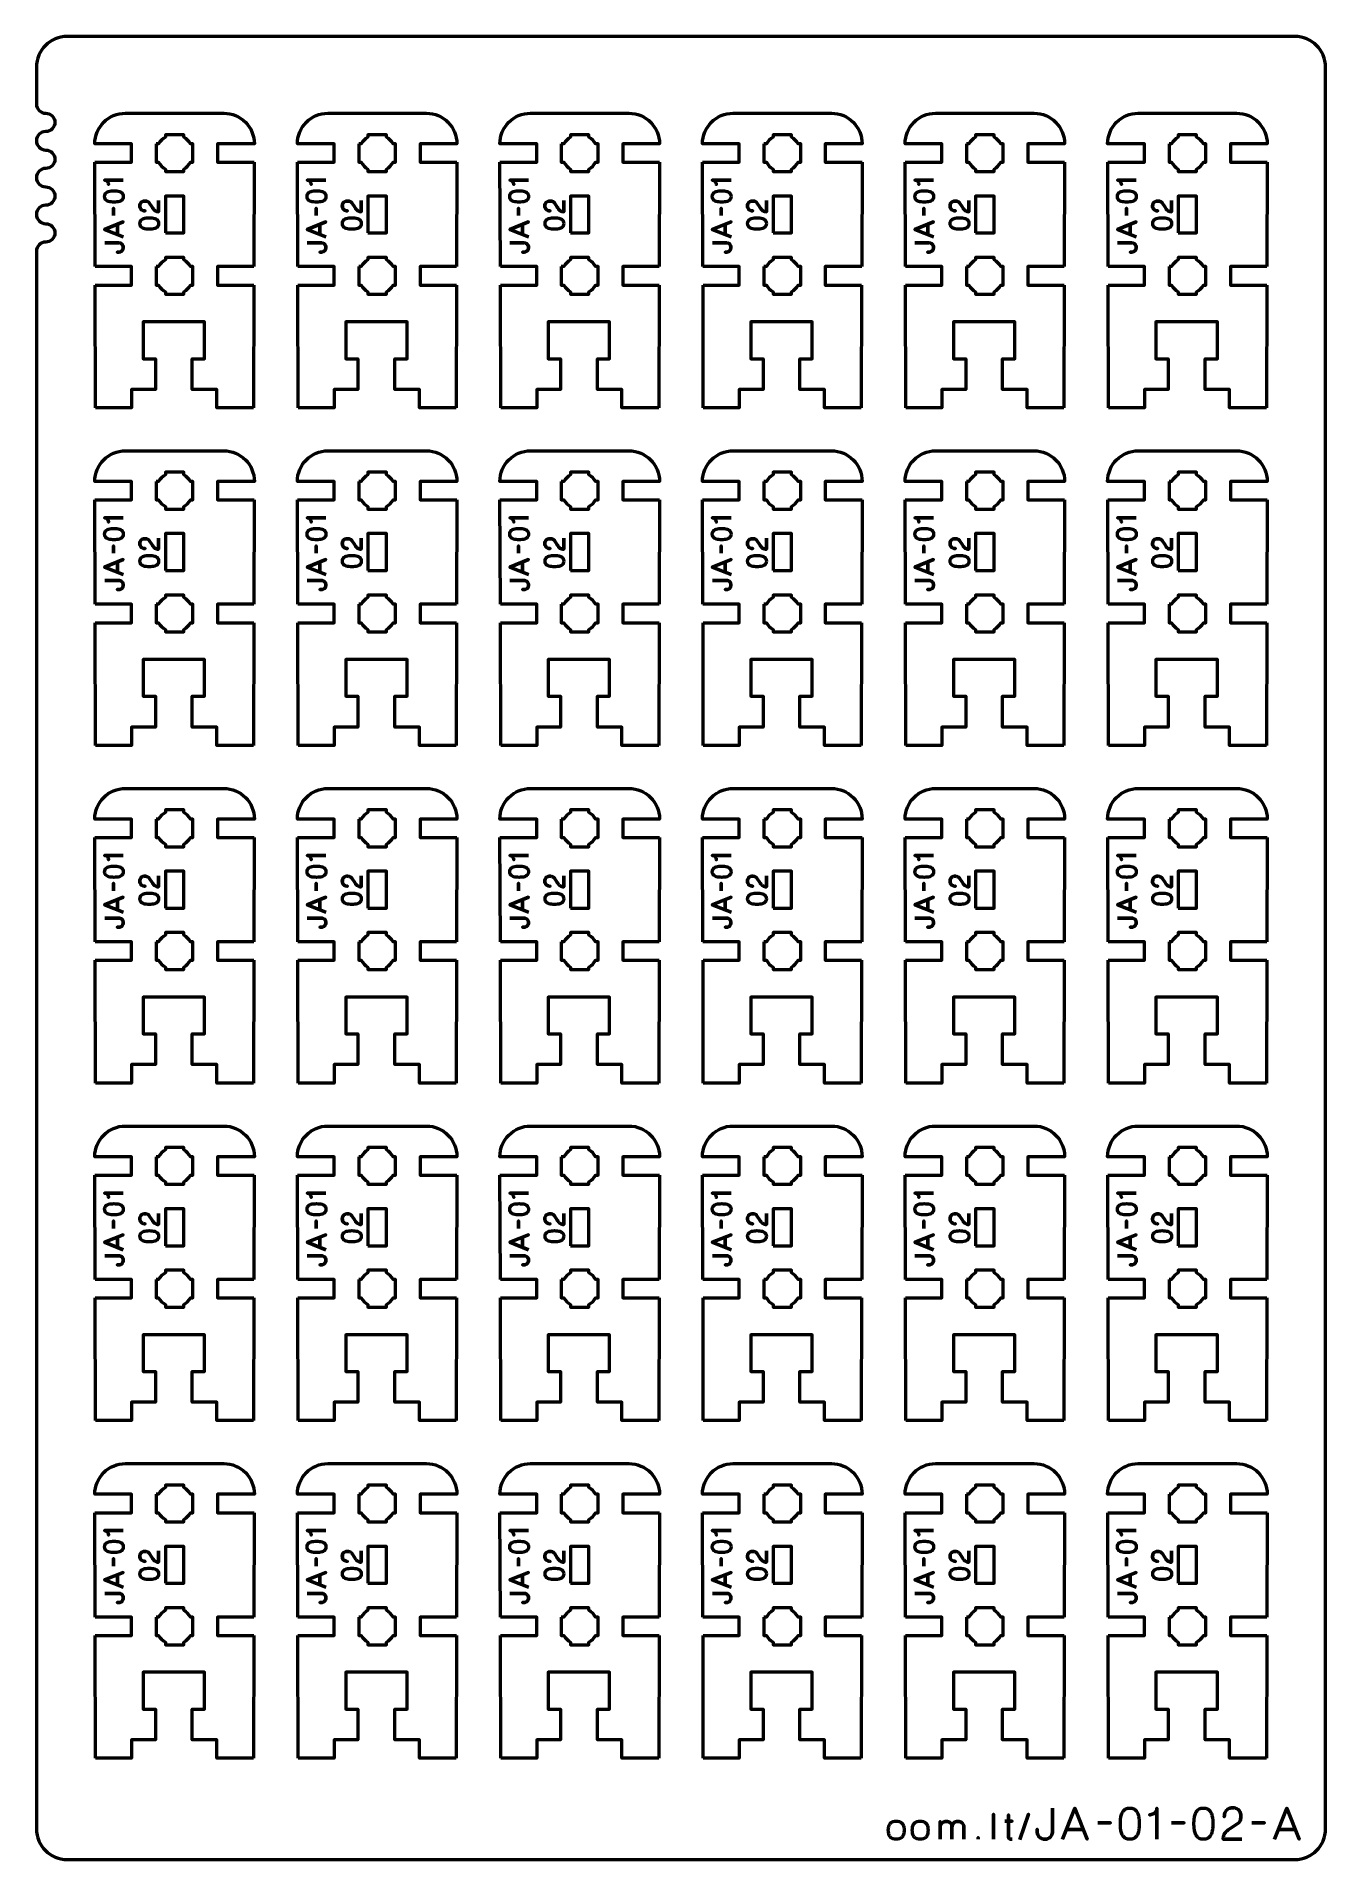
# Model space of a CAD drawing. Header units: centimetres. Extents: x -21 to 0, y -29.7 to 0.
import ezdxf

# ---------------------------------------------------------------- set-up
doc = ezdxf.new("R2010")
doc.units = ezdxf.units.CM
doc.header["$MEASUREMENT"] = 0
doc.layers.add('Layer 1', color=7, linetype='Continuous')

msp = doc.modelspace()

# ---------------------------------------------------------------- linework, layer by layer
at = {"layer": 'Layer 1', "color": 1, "lineweight": 53}
msp.add_open_spline([(-21.00003, -29.19995), (-21.00003, -29.19995), (-21.00003, -3.49992), (-21.00003, -3.49992), (-21.00003, -3.49992), (-21.00003, -3.41709), (-20.93286, -3.34992), (-20.85003, -3.34992), (-20.85003, -3.34992), (-20.7672, -3.34992), (-20.70003, -3.28275), (-20.70003, -3.19992), (-20.70003, -3.19992), (-20.70003, -3.11709), (-20.7672, -3.04992), (-20.85003, -3.04992), (-20.85003, -3.04992), (-20.93286, -3.04992), (-21.00003, -2.98275), (-21.00003, -2.89992), (-21.00003, -2.89992), (-21.00003, -2.81709), (-20.93286, -2.74992), (-20.85003, -2.74992), (-20.85003, -2.74992), (-20.7672, -2.74992), (-20.70003, -2.68275), (-20.70003, -2.59992), (-20.70003, -2.59992), (-20.70003, -2.51709), (-20.7672, -2.44992), (-20.85003, -2.44992), (-20.85003, -2.44992), (-20.93286, -2.44992), (-21.00003, -2.38275), (-21.00003, -2.29992), (-21.00003, -2.29992), (-21.00003, -2.21709), (-20.93286, -2.14992), (-20.85003, -2.14992), (-20.85003, -2.14992), (-20.7672, -2.14992), (-20.70003, -2.08275), (-20.70003, -1.99992), (-20.70003, -1.99992), (-20.70003, -1.91709), (-20.7672, -1.84992), (-20.85003, -1.84992), (-20.85003, -1.84992), (-20.93286, -1.84992), (-21.00003, -1.78275), (-21.00003, -1.69992), (-21.00003, -1.69992), (-21.00003, -1.61709), (-20.93286, -1.54992), (-20.85003, -1.54992), (-20.85003, -1.54992), (-20.7672, -1.54992), (-20.70003, -1.48275), (-20.70003, -1.39992), (-20.70003, -1.39992), (-20.70003, -1.31709), (-20.7672, -1.24992), (-20.85003, -1.24992), (-20.85003, -1.24992), (-20.93286, -1.24992), (-21.00003, -1.18275), (-21.00003, -1.09992), (-21.00003, -1.09992), (-21.00003, -1.09992), (-21.00003, -0.49992), (-21.00003, -0.49992), (-21.00003, -0.49992), (-21.00003, -0.22295), (-20.77694, 0.00004), (-20.49994, 0.00004), (-20.49994, 0.00004), (-20.49994, 0.00004), (-0.50008, 0.00004), (-0.50008, 0.00004), (-0.50008, 0.00004), (-0.22294, 0.00004), (0.00002, -0.22295), (0.00002, -0.49992), (0.00002, -0.49992), (0.00002, -0.49992), (0.00002, -29.19995), (0.00002, -29.19995), (0.00002, -29.19995), (0.00002, -29.47695), (-0.22294, -29.70004), (-0.50008, -29.70004), (-0.50008, -29.70004), (-0.50008, -29.70004), (-20.49994, -29.70004), (-20.49994, -29.70004), (-20.49994, -29.70004), (-20.77694, -29.70004), (-21.00003, -29.47695), (-21.00003, -29.19995)], degree=3, knots=[0, 0, 0, 0, 0.04, 0.04, 0.04, 0.04, 0.08, 0.08, 0.08, 0.08, 0.12, 0.12, 0.12, 0.12, 0.16, 0.16, 0.16, 0.16, 0.2, 0.2, 0.2, 0.2, 0.24, 0.24, 0.24, 0.24, 0.28, 0.28, 0.28, 0.28, 0.32, 0.32, 0.32, 0.32, 0.36, 0.36, 0.36, 0.36, 0.4, 0.4, 0.4, 0.4, 0.44, 0.44, 0.44, 0.44, 0.48, 0.48, 0.48, 0.48, 0.52, 0.52, 0.52, 0.52, 0.56, 0.56, 0.56, 0.56, 0.6, 0.6, 0.6, 0.6, 0.64, 0.64, 0.64, 0.64, 0.68, 0.68, 0.68, 0.68, 0.72, 0.72, 0.72, 0.72, 0.76, 0.76, 0.76, 0.76, 0.8, 0.8, 0.8, 0.8, 0.84, 0.84, 0.84, 0.84, 0.88, 0.88, 0.88, 0.88, 0.92, 0.92, 0.92, 0.92, 0.96, 0.96, 0.96, 0.96, 1, 1, 1, 1], dxfattribs=at)
at = {"layer": 'Layer 1', "lineweight": 53}
for points, knots in [([(-20.04883, -2.05), (-20.04883, -2.05), (-19.45, -2.05), (-19.45, -2.05), (-19.45, -2.05), (-19.45, -2.05), (-19.45, -1.75), (-19.45, -1.75), (-19.45, -1.75), (-19.45, -1.75), (-20.05, -1.75), (-20.05, -1.75), (-20.05, -1.75), (-20.05, -1.47391), (-19.82609, -1.25), (-19.55, -1.25), (-19.55, -1.25), (-19.55, -1.25), (-17.95, -1.25), (-17.95, -1.25), (-17.95, -1.25), (-17.67391, -1.25), (-17.45, -1.47391), (-17.45, -1.75), (-17.45, -1.75), (-17.45, -1.75), (-18.05, -1.75), (-18.05, -1.75), (-18.05, -1.75), (-18.05, -1.75), (-18.05, -2.05), (-18.05, -2.05), (-18.05, -2.05), (-18.05, -2.05), (-17.45094, -2.05), (-17.45094, -2.05)], [0, 0, 0, 0, 0.11111111, 0.11111111, 0.11111111, 0.11111111, 0.22222222, 0.22222222, 0.22222222, 0.22222222, 0.33333333, 0.33333333, 0.33333333, 0.33333333, 0.44444444, 0.44444444, 0.44444444, 0.44444444, 0.55555556, 0.55555556, 0.55555556, 0.55555556, 0.66666667, 0.66666667, 0.66666667, 0.66666667, 0.77777778, 0.77777778, 0.77777778, 0.77777778, 0.88888889, 0.88888889, 0.88888889, 0.88888889, 1, 1, 1, 1]), ([(-16.74883, -2.05), (-16.74883, -2.05), (-16.15, -2.05), (-16.15, -2.05), (-16.15, -2.05), (-16.15, -2.05), (-16.15, -1.75), (-16.15, -1.75), (-16.15, -1.75), (-16.15, -1.75), (-16.75, -1.75), (-16.75, -1.75), (-16.75, -1.75), (-16.75, -1.47391), (-16.52609, -1.25), (-16.25, -1.25), (-16.25, -1.25), (-16.25, -1.25), (-14.65, -1.25), (-14.65, -1.25), (-14.65, -1.25), (-14.37391, -1.25), (-14.15, -1.47391), (-14.15, -1.75), (-14.15, -1.75), (-14.15, -1.75), (-14.75, -1.75), (-14.75, -1.75), (-14.75, -1.75), (-14.75, -1.75), (-14.75, -2.05), (-14.75, -2.05), (-14.75, -2.05), (-14.75, -2.05), (-14.15094, -2.05), (-14.15094, -2.05)], [0, 0, 0, 0, 0.11111111, 0.11111111, 0.11111111, 0.11111111, 0.22222222, 0.22222222, 0.22222222, 0.22222222, 0.33333333, 0.33333333, 0.33333333, 0.33333333, 0.44444444, 0.44444444, 0.44444444, 0.44444444, 0.55555556, 0.55555556, 0.55555556, 0.55555556, 0.66666667, 0.66666667, 0.66666667, 0.66666667, 0.77777778, 0.77777778, 0.77777778, 0.77777778, 0.88888889, 0.88888889, 0.88888889, 0.88888889, 1, 1, 1, 1]), ([(-13.44883, -2.05), (-13.44883, -2.05), (-12.85, -2.05), (-12.85, -2.05), (-12.85, -2.05), (-12.85, -2.05), (-12.85, -1.75), (-12.85, -1.75), (-12.85, -1.75), (-12.85, -1.75), (-13.45, -1.75), (-13.45, -1.75), (-13.45, -1.75), (-13.45, -1.47391), (-13.22609, -1.25), (-12.95, -1.25), (-12.95, -1.25), (-12.95, -1.25), (-11.35, -1.25), (-11.35, -1.25), (-11.35, -1.25), (-11.07391, -1.25), (-10.85, -1.47391), (-10.85, -1.75), (-10.85, -1.75), (-10.85, -1.75), (-11.45, -1.75), (-11.45, -1.75), (-11.45, -1.75), (-11.45, -1.75), (-11.45, -2.05), (-11.45, -2.05), (-11.45, -2.05), (-11.45, -2.05), (-10.85094, -2.05), (-10.85094, -2.05)], [0, 0, 0, 0, 0.11111111, 0.11111111, 0.11111111, 0.11111111, 0.22222222, 0.22222222, 0.22222222, 0.22222222, 0.33333333, 0.33333333, 0.33333333, 0.33333333, 0.44444444, 0.44444444, 0.44444444, 0.44444444, 0.55555556, 0.55555556, 0.55555556, 0.55555556, 0.66666667, 0.66666667, 0.66666667, 0.66666667, 0.77777778, 0.77777778, 0.77777778, 0.77777778, 0.88888889, 0.88888889, 0.88888889, 0.88888889, 1, 1, 1, 1]), ([(-10.14883, -2.05), (-10.14883, -2.05), (-9.55, -2.05), (-9.55, -2.05), (-9.55, -2.05), (-9.55, -2.05), (-9.55, -1.75), (-9.55, -1.75), (-9.55, -1.75), (-9.55, -1.75), (-10.15, -1.75), (-10.15, -1.75), (-10.15, -1.75), (-10.15, -1.47391), (-9.92609, -1.25), (-9.65, -1.25), (-9.65, -1.25), (-9.65, -1.25), (-8.05, -1.25), (-8.05, -1.25), (-8.05, -1.25), (-7.77391, -1.25), (-7.55, -1.47391), (-7.55, -1.75), (-7.55, -1.75), (-7.55, -1.75), (-8.15, -1.75), (-8.15, -1.75), (-8.15, -1.75), (-8.15, -1.75), (-8.15, -2.05), (-8.15, -2.05), (-8.15, -2.05), (-8.15, -2.05), (-7.55094, -2.05), (-7.55094, -2.05)], [0, 0, 0, 0, 0.11111111, 0.11111111, 0.11111111, 0.11111111, 0.22222222, 0.22222222, 0.22222222, 0.22222222, 0.33333333, 0.33333333, 0.33333333, 0.33333333, 0.44444444, 0.44444444, 0.44444444, 0.44444444, 0.55555556, 0.55555556, 0.55555556, 0.55555556, 0.66666667, 0.66666667, 0.66666667, 0.66666667, 0.77777778, 0.77777778, 0.77777778, 0.77777778, 0.88888889, 0.88888889, 0.88888889, 0.88888889, 1, 1, 1, 1]), ([(-6.84883, -2.05), (-6.84883, -2.05), (-6.25, -2.05), (-6.25, -2.05), (-6.25, -2.05), (-6.25, -2.05), (-6.25, -1.75), (-6.25, -1.75), (-6.25, -1.75), (-6.25, -1.75), (-6.85, -1.75), (-6.85, -1.75), (-6.85, -1.75), (-6.85, -1.47391), (-6.62609, -1.25), (-6.35, -1.25), (-6.35, -1.25), (-6.35, -1.25), (-4.75, -1.25), (-4.75, -1.25), (-4.75, -1.25), (-4.47391, -1.25), (-4.25, -1.47391), (-4.25, -1.75), (-4.25, -1.75), (-4.25, -1.75), (-4.85, -1.75), (-4.85, -1.75), (-4.85, -1.75), (-4.85, -1.75), (-4.85, -2.05), (-4.85, -2.05), (-4.85, -2.05), (-4.85, -2.05), (-4.25094, -2.05), (-4.25094, -2.05)], [0, 0, 0, 0, 0.11111111, 0.11111111, 0.11111111, 0.11111111, 0.22222222, 0.22222222, 0.22222222, 0.22222222, 0.33333333, 0.33333333, 0.33333333, 0.33333333, 0.44444444, 0.44444444, 0.44444444, 0.44444444, 0.55555556, 0.55555556, 0.55555556, 0.55555556, 0.66666667, 0.66666667, 0.66666667, 0.66666667, 0.77777778, 0.77777778, 0.77777778, 0.77777778, 0.88888889, 0.88888889, 0.88888889, 0.88888889, 1, 1, 1, 1]), ([(-3.54883, -2.05), (-3.54883, -2.05), (-2.95, -2.05), (-2.95, -2.05), (-2.95, -2.05), (-2.95, -2.05), (-2.95, -1.75), (-2.95, -1.75), (-2.95, -1.75), (-2.95, -1.75), (-3.55, -1.75), (-3.55, -1.75), (-3.55, -1.75), (-3.55, -1.47391), (-3.32609, -1.25), (-3.05, -1.25), (-3.05, -1.25), (-3.05, -1.25), (-1.45, -1.25), (-1.45, -1.25), (-1.45, -1.25), (-1.17391, -1.25), (-0.95, -1.47391), (-0.95, -1.75), (-0.95, -1.75), (-0.95, -1.75), (-1.55, -1.75), (-1.55, -1.75), (-1.55, -1.75), (-1.55, -1.75), (-1.55, -2.05), (-1.55, -2.05), (-1.55, -2.05), (-1.55, -2.05), (-0.95094, -2.05), (-0.95094, -2.05)], [0, 0, 0, 0, 0.11111111, 0.11111111, 0.11111111, 0.11111111, 0.22222222, 0.22222222, 0.22222222, 0.22222222, 0.33333333, 0.33333333, 0.33333333, 0.33333333, 0.44444444, 0.44444444, 0.44444444, 0.44444444, 0.55555556, 0.55555556, 0.55555556, 0.55555556, 0.66666667, 0.66666667, 0.66666667, 0.66666667, 0.77777778, 0.77777778, 0.77777778, 0.77777778, 0.88888889, 0.88888889, 0.88888889, 0.88888889, 1, 1, 1, 1]), ([(-19.05, -1.75), (-19.05, -1.75), (-19.00985, -1.75), (-19.00985, -1.75), (-19.00985, -1.75), (-18.9835, -1.70447), (-18.94553, -1.6665), (-18.9, -1.64015), (-18.9, -1.64015), (-18.9, -1.64015), (-18.9, -1.6), (-18.9, -1.6), (-18.9, -1.6), (-18.9, -1.6), (-18.75, -1.6), (-18.75, -1.6), (-18.75, -1.6), (-18.75, -1.6), (-18.6, -1.6), (-18.6, -1.6), (-18.6, -1.6), (-18.6, -1.6), (-18.6, -1.64015), (-18.6, -1.64015), (-18.6, -1.64015), (-18.55447, -1.6665), (-18.5165, -1.70447), (-18.49015, -1.75), (-18.49015, -1.75), (-18.49015, -1.75), (-18.45, -1.75), (-18.45, -1.75), (-18.45, -1.75), (-18.45, -1.75), (-18.45, -1.9), (-18.45, -1.9), (-18.45, -1.9), (-18.45, -1.9), (-18.45, -2.05), (-18.45, -2.05), (-18.45, -2.05), (-18.45, -2.05), (-18.49015, -2.05), (-18.49015, -2.05), (-18.49015, -2.05), (-18.5165, -2.09553), (-18.55447, -2.1335), (-18.6, -2.15985), (-18.6, -2.15985), (-18.6, -2.15985), (-18.6, -2.2), (-18.6, -2.2), (-18.6, -2.2), (-18.6, -2.2), (-18.75, -2.2), (-18.75, -2.2), (-18.75, -2.2), (-18.75, -2.2), (-18.9, -2.2), (-18.9, -2.2), (-18.9, -2.2), (-18.9, -2.2), (-18.9, -2.15985), (-18.9, -2.15985), (-18.9, -2.15985), (-18.94553, -2.1335), (-18.9835, -2.09553), (-19.00985, -2.05), (-19.00985, -2.05), (-19.00985, -2.05), (-19.05, -2.05), (-19.05, -2.05), (-19.05, -2.05), (-19.05, -2.05), (-19.05, -1.9), (-19.05, -1.9), (-19.05, -1.9), (-19.05, -1.9), (-19.05, -1.75), (-19.05, -1.75)], [0, 0, 0, 0, 0.05, 0.05, 0.05, 0.05, 0.1, 0.1, 0.1, 0.1, 0.15, 0.15, 0.15, 0.15, 0.2, 0.2, 0.2, 0.2, 0.25, 0.25, 0.25, 0.25, 0.3, 0.3, 0.3, 0.3, 0.35, 0.35, 0.35, 0.35, 0.4, 0.4, 0.4, 0.4, 0.45, 0.45, 0.45, 0.45, 0.5, 0.5, 0.5, 0.5, 0.55, 0.55, 0.55, 0.55, 0.6, 0.6, 0.6, 0.6, 0.65, 0.65, 0.65, 0.65, 0.7, 0.7, 0.7, 0.7, 0.75, 0.75, 0.75, 0.75, 0.8, 0.8, 0.8, 0.8, 0.85, 0.85, 0.85, 0.85, 0.9, 0.9, 0.9, 0.9, 0.95, 0.95, 0.95, 0.95, 1, 1, 1, 1]), ([(-15.75, -1.75), (-15.75, -1.75), (-15.70985, -1.75), (-15.70985, -1.75), (-15.70985, -1.75), (-15.6835, -1.70447), (-15.64553, -1.6665), (-15.6, -1.64015), (-15.6, -1.64015), (-15.6, -1.64015), (-15.6, -1.6), (-15.6, -1.6), (-15.6, -1.6), (-15.6, -1.6), (-15.45, -1.6), (-15.45, -1.6), (-15.45, -1.6), (-15.45, -1.6), (-15.3, -1.6), (-15.3, -1.6), (-15.3, -1.6), (-15.3, -1.6), (-15.3, -1.64015), (-15.3, -1.64015), (-15.3, -1.64015), (-15.25447, -1.6665), (-15.2165, -1.70447), (-15.19015, -1.75), (-15.19015, -1.75), (-15.19015, -1.75), (-15.15, -1.75), (-15.15, -1.75), (-15.15, -1.75), (-15.15, -1.75), (-15.15, -1.9), (-15.15, -1.9), (-15.15, -1.9), (-15.15, -1.9), (-15.15, -2.05), (-15.15, -2.05), (-15.15, -2.05), (-15.15, -2.05), (-15.19015, -2.05), (-15.19015, -2.05), (-15.19015, -2.05), (-15.2165, -2.09553), (-15.25447, -2.1335), (-15.3, -2.15985), (-15.3, -2.15985), (-15.3, -2.15985), (-15.3, -2.2), (-15.3, -2.2), (-15.3, -2.2), (-15.3, -2.2), (-15.45, -2.2), (-15.45, -2.2), (-15.45, -2.2), (-15.45, -2.2), (-15.6, -2.2), (-15.6, -2.2), (-15.6, -2.2), (-15.6, -2.2), (-15.6, -2.15985), (-15.6, -2.15985), (-15.6, -2.15985), (-15.64553, -2.1335), (-15.6835, -2.09553), (-15.70985, -2.05), (-15.70985, -2.05), (-15.70985, -2.05), (-15.75, -2.05), (-15.75, -2.05), (-15.75, -2.05), (-15.75, -2.05), (-15.75, -1.9), (-15.75, -1.9), (-15.75, -1.9), (-15.75, -1.9), (-15.75, -1.75), (-15.75, -1.75)], [0, 0, 0, 0, 0.05, 0.05, 0.05, 0.05, 0.1, 0.1, 0.1, 0.1, 0.15, 0.15, 0.15, 0.15, 0.2, 0.2, 0.2, 0.2, 0.25, 0.25, 0.25, 0.25, 0.3, 0.3, 0.3, 0.3, 0.35, 0.35, 0.35, 0.35, 0.4, 0.4, 0.4, 0.4, 0.45, 0.45, 0.45, 0.45, 0.5, 0.5, 0.5, 0.5, 0.55, 0.55, 0.55, 0.55, 0.6, 0.6, 0.6, 0.6, 0.65, 0.65, 0.65, 0.65, 0.7, 0.7, 0.7, 0.7, 0.75, 0.75, 0.75, 0.75, 0.8, 0.8, 0.8, 0.8, 0.85, 0.85, 0.85, 0.85, 0.9, 0.9, 0.9, 0.9, 0.95, 0.95, 0.95, 0.95, 1, 1, 1, 1]), ([(-12.45, -1.75), (-12.45, -1.75), (-12.40985, -1.75), (-12.40985, -1.75), (-12.40985, -1.75), (-12.3835, -1.70447), (-12.34553, -1.6665), (-12.3, -1.64015), (-12.3, -1.64015), (-12.3, -1.64015), (-12.3, -1.6), (-12.3, -1.6), (-12.3, -1.6), (-12.3, -1.6), (-12.15, -1.6), (-12.15, -1.6), (-12.15, -1.6), (-12.15, -1.6), (-12, -1.6), (-12, -1.6), (-12, -1.6), (-12, -1.6), (-12, -1.64015), (-12, -1.64015), (-12, -1.64015), (-11.95447, -1.6665), (-11.9165, -1.70447), (-11.89015, -1.75), (-11.89015, -1.75), (-11.89015, -1.75), (-11.85, -1.75), (-11.85, -1.75), (-11.85, -1.75), (-11.85, -1.75), (-11.85, -1.9), (-11.85, -1.9), (-11.85, -1.9), (-11.85, -1.9), (-11.85, -2.05), (-11.85, -2.05), (-11.85, -2.05), (-11.85, -2.05), (-11.89015, -2.05), (-11.89015, -2.05), (-11.89015, -2.05), (-11.9165, -2.09553), (-11.95447, -2.1335), (-12, -2.15985), (-12, -2.15985), (-12, -2.15985), (-12, -2.2), (-12, -2.2), (-12, -2.2), (-12, -2.2), (-12.15, -2.2), (-12.15, -2.2), (-12.15, -2.2), (-12.15, -2.2), (-12.3, -2.2), (-12.3, -2.2), (-12.3, -2.2), (-12.3, -2.2), (-12.3, -2.15985), (-12.3, -2.15985), (-12.3, -2.15985), (-12.34553, -2.1335), (-12.3835, -2.09553), (-12.40985, -2.05), (-12.40985, -2.05), (-12.40985, -2.05), (-12.45, -2.05), (-12.45, -2.05), (-12.45, -2.05), (-12.45, -2.05), (-12.45, -1.9), (-12.45, -1.9), (-12.45, -1.9), (-12.45, -1.9), (-12.45, -1.75), (-12.45, -1.75)], [0, 0, 0, 0, 0.05, 0.05, 0.05, 0.05, 0.1, 0.1, 0.1, 0.1, 0.15, 0.15, 0.15, 0.15, 0.2, 0.2, 0.2, 0.2, 0.25, 0.25, 0.25, 0.25, 0.3, 0.3, 0.3, 0.3, 0.35, 0.35, 0.35, 0.35, 0.4, 0.4, 0.4, 0.4, 0.45, 0.45, 0.45, 0.45, 0.5, 0.5, 0.5, 0.5, 0.55, 0.55, 0.55, 0.55, 0.6, 0.6, 0.6, 0.6, 0.65, 0.65, 0.65, 0.65, 0.7, 0.7, 0.7, 0.7, 0.75, 0.75, 0.75, 0.75, 0.8, 0.8, 0.8, 0.8, 0.85, 0.85, 0.85, 0.85, 0.9, 0.9, 0.9, 0.9, 0.95, 0.95, 0.95, 0.95, 1, 1, 1, 1]), ([(-9.15, -1.75), (-9.15, -1.75), (-9.10985, -1.75), (-9.10985, -1.75), (-9.10985, -1.75), (-9.0835, -1.70447), (-9.04553, -1.6665), (-9, -1.64015), (-9, -1.64015), (-9, -1.64015), (-9, -1.6), (-9, -1.6), (-9, -1.6), (-9, -1.6), (-8.85, -1.6), (-8.85, -1.6), (-8.85, -1.6), (-8.85, -1.6), (-8.7, -1.6), (-8.7, -1.6), (-8.7, -1.6), (-8.7, -1.6), (-8.7, -1.64015), (-8.7, -1.64015), (-8.7, -1.64015), (-8.65447, -1.6665), (-8.6165, -1.70447), (-8.59015, -1.75), (-8.59015, -1.75), (-8.59015, -1.75), (-8.55, -1.75), (-8.55, -1.75), (-8.55, -1.75), (-8.55, -1.75), (-8.55, -1.9), (-8.55, -1.9), (-8.55, -1.9), (-8.55, -1.9), (-8.55, -2.05), (-8.55, -2.05), (-8.55, -2.05), (-8.55, -2.05), (-8.59015, -2.05), (-8.59015, -2.05), (-8.59015, -2.05), (-8.6165, -2.09553), (-8.65447, -2.1335), (-8.7, -2.15985), (-8.7, -2.15985), (-8.7, -2.15985), (-8.7, -2.2), (-8.7, -2.2), (-8.7, -2.2), (-8.7, -2.2), (-8.85, -2.2), (-8.85, -2.2), (-8.85, -2.2), (-8.85, -2.2), (-9, -2.2), (-9, -2.2), (-9, -2.2), (-9, -2.2), (-9, -2.15985), (-9, -2.15985), (-9, -2.15985), (-9.04553, -2.1335), (-9.0835, -2.09553), (-9.10985, -2.05), (-9.10985, -2.05), (-9.10985, -2.05), (-9.15, -2.05), (-9.15, -2.05), (-9.15, -2.05), (-9.15, -2.05), (-9.15, -1.9), (-9.15, -1.9), (-9.15, -1.9), (-9.15, -1.9), (-9.15, -1.75), (-9.15, -1.75)], [0, 0, 0, 0, 0.05, 0.05, 0.05, 0.05, 0.1, 0.1, 0.1, 0.1, 0.15, 0.15, 0.15, 0.15, 0.2, 0.2, 0.2, 0.2, 0.25, 0.25, 0.25, 0.25, 0.3, 0.3, 0.3, 0.3, 0.35, 0.35, 0.35, 0.35, 0.4, 0.4, 0.4, 0.4, 0.45, 0.45, 0.45, 0.45, 0.5, 0.5, 0.5, 0.5, 0.55, 0.55, 0.55, 0.55, 0.6, 0.6, 0.6, 0.6, 0.65, 0.65, 0.65, 0.65, 0.7, 0.7, 0.7, 0.7, 0.75, 0.75, 0.75, 0.75, 0.8, 0.8, 0.8, 0.8, 0.85, 0.85, 0.85, 0.85, 0.9, 0.9, 0.9, 0.9, 0.95, 0.95, 0.95, 0.95, 1, 1, 1, 1]), ([(-5.85, -1.75), (-5.85, -1.75), (-5.80985, -1.75), (-5.80985, -1.75), (-5.80985, -1.75), (-5.7835, -1.70447), (-5.74553, -1.6665), (-5.7, -1.64015), (-5.7, -1.64015), (-5.7, -1.64015), (-5.7, -1.6), (-5.7, -1.6), (-5.7, -1.6), (-5.7, -1.6), (-5.55, -1.6), (-5.55, -1.6), (-5.55, -1.6), (-5.55, -1.6), (-5.4, -1.6), (-5.4, -1.6), (-5.4, -1.6), (-5.4, -1.6), (-5.4, -1.64015), (-5.4, -1.64015), (-5.4, -1.64015), (-5.35447, -1.6665), (-5.3165, -1.70447), (-5.29015, -1.75), (-5.29015, -1.75), (-5.29015, -1.75), (-5.25, -1.75), (-5.25, -1.75), (-5.25, -1.75), (-5.25, -1.75), (-5.25, -1.9), (-5.25, -1.9), (-5.25, -1.9), (-5.25, -1.9), (-5.25, -2.05), (-5.25, -2.05), (-5.25, -2.05), (-5.25, -2.05), (-5.29015, -2.05), (-5.29015, -2.05), (-5.29015, -2.05), (-5.3165, -2.09553), (-5.35447, -2.1335), (-5.4, -2.15985), (-5.4, -2.15985), (-5.4, -2.15985), (-5.4, -2.2), (-5.4, -2.2), (-5.4, -2.2), (-5.4, -2.2), (-5.55, -2.2), (-5.55, -2.2), (-5.55, -2.2), (-5.55, -2.2), (-5.7, -2.2), (-5.7, -2.2), (-5.7, -2.2), (-5.7, -2.2), (-5.7, -2.15985), (-5.7, -2.15985), (-5.7, -2.15985), (-5.74553, -2.1335), (-5.7835, -2.09553), (-5.80985, -2.05), (-5.80985, -2.05), (-5.80985, -2.05), (-5.85, -2.05), (-5.85, -2.05), (-5.85, -2.05), (-5.85, -2.05), (-5.85, -1.9), (-5.85, -1.9), (-5.85, -1.9), (-5.85, -1.9), (-5.85, -1.75), (-5.85, -1.75)], [0, 0, 0, 0, 0.05, 0.05, 0.05, 0.05, 0.1, 0.1, 0.1, 0.1, 0.15, 0.15, 0.15, 0.15, 0.2, 0.2, 0.2, 0.2, 0.25, 0.25, 0.25, 0.25, 0.3, 0.3, 0.3, 0.3, 0.35, 0.35, 0.35, 0.35, 0.4, 0.4, 0.4, 0.4, 0.45, 0.45, 0.45, 0.45, 0.5, 0.5, 0.5, 0.5, 0.55, 0.55, 0.55, 0.55, 0.6, 0.6, 0.6, 0.6, 0.65, 0.65, 0.65, 0.65, 0.7, 0.7, 0.7, 0.7, 0.75, 0.75, 0.75, 0.75, 0.8, 0.8, 0.8, 0.8, 0.85, 0.85, 0.85, 0.85, 0.9, 0.9, 0.9, 0.9, 0.95, 0.95, 0.95, 0.95, 1, 1, 1, 1]), ([(-2.55, -1.75), (-2.55, -1.75), (-2.50985, -1.75), (-2.50985, -1.75), (-2.50985, -1.75), (-2.4835, -1.70447), (-2.44553, -1.6665), (-2.4, -1.64015), (-2.4, -1.64015), (-2.4, -1.64015), (-2.4, -1.6), (-2.4, -1.6), (-2.4, -1.6), (-2.4, -1.6), (-2.25, -1.6), (-2.25, -1.6), (-2.25, -1.6), (-2.25, -1.6), (-2.1, -1.6), (-2.1, -1.6), (-2.1, -1.6), (-2.1, -1.6), (-2.1, -1.64015), (-2.1, -1.64015), (-2.1, -1.64015), (-2.05447, -1.6665), (-2.0165, -1.70447), (-1.99015, -1.75), (-1.99015, -1.75), (-1.99015, -1.75), (-1.95, -1.75), (-1.95, -1.75), (-1.95, -1.75), (-1.95, -1.75), (-1.95, -1.9), (-1.95, -1.9), (-1.95, -1.9), (-1.95, -1.9), (-1.95, -2.05), (-1.95, -2.05), (-1.95, -2.05), (-1.95, -2.05), (-1.99015, -2.05), (-1.99015, -2.05), (-1.99015, -2.05), (-2.0165, -2.09553), (-2.05447, -2.1335), (-2.1, -2.15985), (-2.1, -2.15985), (-2.1, -2.15985), (-2.1, -2.2), (-2.1, -2.2), (-2.1, -2.2), (-2.1, -2.2), (-2.25, -2.2), (-2.25, -2.2), (-2.25, -2.2), (-2.25, -2.2), (-2.4, -2.2), (-2.4, -2.2), (-2.4, -2.2), (-2.4, -2.2), (-2.4, -2.15985), (-2.4, -2.15985), (-2.4, -2.15985), (-2.44553, -2.1335), (-2.4835, -2.09553), (-2.50985, -2.05), (-2.50985, -2.05), (-2.50985, -2.05), (-2.55, -2.05), (-2.55, -2.05), (-2.55, -2.05), (-2.55, -2.05), (-2.55, -1.9), (-2.55, -1.9), (-2.55, -1.9), (-2.55, -1.9), (-2.55, -1.75), (-2.55, -1.75)], [0, 0, 0, 0, 0.05, 0.05, 0.05, 0.05, 0.1, 0.1, 0.1, 0.1, 0.15, 0.15, 0.15, 0.15, 0.2, 0.2, 0.2, 0.2, 0.25, 0.25, 0.25, 0.25, 0.3, 0.3, 0.3, 0.3, 0.35, 0.35, 0.35, 0.35, 0.4, 0.4, 0.4, 0.4, 0.45, 0.45, 0.45, 0.45, 0.5, 0.5, 0.5, 0.5, 0.55, 0.55, 0.55, 0.55, 0.6, 0.6, 0.6, 0.6, 0.65, 0.65, 0.65, 0.65, 0.7, 0.7, 0.7, 0.7, 0.75, 0.75, 0.75, 0.75, 0.8, 0.8, 0.8, 0.8, 0.85, 0.85, 0.85, 0.85, 0.9, 0.9, 0.9, 0.9, 0.95, 0.95, 0.95, 0.95, 1, 1, 1, 1]), ([(-18.9, -3.2), (-18.9, -3.2), (-18.9, -2.6), (-18.9, -2.6), (-18.9, -2.6), (-18.9, -2.6), (-18.6, -2.6), (-18.6, -2.6), (-18.6, -2.6), (-18.6, -2.6), (-18.6, -3.2), (-18.6, -3.2), (-18.6, -3.2), (-18.6, -3.2), (-18.9, -3.2), (-18.9, -3.2)], [0, 0, 0, 0, 0.25, 0.25, 0.25, 0.25, 0.5, 0.5, 0.5, 0.5, 0.75, 0.75, 0.75, 0.75, 1, 1, 1, 1]), ([(-15.6, -3.2), (-15.6, -3.2), (-15.6, -2.6), (-15.6, -2.6), (-15.6, -2.6), (-15.6, -2.6), (-15.3, -2.6), (-15.3, -2.6), (-15.3, -2.6), (-15.3, -2.6), (-15.3, -3.2), (-15.3, -3.2), (-15.3, -3.2), (-15.3, -3.2), (-15.6, -3.2), (-15.6, -3.2)], [0, 0, 0, 0, 0.25, 0.25, 0.25, 0.25, 0.5, 0.5, 0.5, 0.5, 0.75, 0.75, 0.75, 0.75, 1, 1, 1, 1]), ([(-12.3, -3.2), (-12.3, -3.2), (-12.3, -2.6), (-12.3, -2.6), (-12.3, -2.6), (-12.3, -2.6), (-12, -2.6), (-12, -2.6), (-12, -2.6), (-12, -2.6), (-12, -3.2), (-12, -3.2), (-12, -3.2), (-12, -3.2), (-12.3, -3.2), (-12.3, -3.2)], [0, 0, 0, 0, 0.25, 0.25, 0.25, 0.25, 0.5, 0.5, 0.5, 0.5, 0.75, 0.75, 0.75, 0.75, 1, 1, 1, 1]), ([(-9, -3.2), (-9, -3.2), (-9, -2.6), (-9, -2.6), (-9, -2.6), (-9, -2.6), (-8.7, -2.6), (-8.7, -2.6), (-8.7, -2.6), (-8.7, -2.6), (-8.7, -3.2), (-8.7, -3.2), (-8.7, -3.2), (-8.7, -3.2), (-9, -3.2), (-9, -3.2)], [0, 0, 0, 0, 0.25, 0.25, 0.25, 0.25, 0.5, 0.5, 0.5, 0.5, 0.75, 0.75, 0.75, 0.75, 1, 1, 1, 1]), ([(-5.7, -3.2), (-5.7, -3.2), (-5.7, -2.6), (-5.7, -2.6), (-5.7, -2.6), (-5.7, -2.6), (-5.4, -2.6), (-5.4, -2.6), (-5.4, -2.6), (-5.4, -2.6), (-5.4, -3.2), (-5.4, -3.2), (-5.4, -3.2), (-5.4, -3.2), (-5.7, -3.2), (-5.7, -3.2)], [0, 0, 0, 0, 0.25, 0.25, 0.25, 0.25, 0.5, 0.5, 0.5, 0.5, 0.75, 0.75, 0.75, 0.75, 1, 1, 1, 1]), ([(-2.4, -3.2), (-2.4, -3.2), (-2.4, -2.6), (-2.4, -2.6), (-2.4, -2.6), (-2.4, -2.6), (-2.1, -2.6), (-2.1, -2.6), (-2.1, -2.6), (-2.1, -2.6), (-2.1, -3.2), (-2.1, -3.2), (-2.1, -3.2), (-2.1, -3.2), (-2.4, -3.2), (-2.4, -3.2)], [0, 0, 0, 0, 0.25, 0.25, 0.25, 0.25, 0.5, 0.5, 0.5, 0.5, 0.75, 0.75, 0.75, 0.75, 1, 1, 1, 1]), ([(-20.04101, -4.05), (-20.04101, -4.05), (-19.45, -4.05), (-19.45, -4.05), (-19.45, -4.05), (-19.45, -4.05), (-19.45, -3.75), (-19.45, -3.75), (-19.45, -3.75), (-19.45, -3.75), (-20.04219, -3.75), (-20.04219, -3.75)], [0, 0, 0, 0, 0.33333333, 0.33333333, 0.33333333, 0.33333333, 0.66666667, 0.66666667, 0.66666667, 0.66666667, 1, 1, 1, 1]), ([(-19.05, -3.75), (-19.05, -3.75), (-19.00985, -3.75), (-19.00985, -3.75), (-19.00985, -3.75), (-18.9835, -3.70447), (-18.94553, -3.6665), (-18.9, -3.64015), (-18.9, -3.64015), (-18.9, -3.64015), (-18.9, -3.6), (-18.9, -3.6), (-18.9, -3.6), (-18.9, -3.6), (-18.75, -3.6), (-18.75, -3.6), (-18.75, -3.6), (-18.75, -3.6), (-18.6, -3.6), (-18.6, -3.6), (-18.6, -3.6), (-18.6, -3.6), (-18.6, -3.64015), (-18.6, -3.64015), (-18.6, -3.64015), (-18.55447, -3.6665), (-18.5165, -3.70447), (-18.49015, -3.75), (-18.49015, -3.75), (-18.49015, -3.75), (-18.45, -3.75), (-18.45, -3.75), (-18.45, -3.75), (-18.45, -3.75), (-18.45, -3.9), (-18.45, -3.9), (-18.45, -3.9), (-18.45, -3.9), (-18.45, -4.05), (-18.45, -4.05), (-18.45, -4.05), (-18.45, -4.05), (-18.49015, -4.05), (-18.49015, -4.05), (-18.49015, -4.05), (-18.5165, -4.09553), (-18.55447, -4.1335), (-18.6, -4.15985), (-18.6, -4.15985), (-18.6, -4.15985), (-18.6, -4.2), (-18.6, -4.2), (-18.6, -4.2), (-18.6, -4.2), (-18.75, -4.2), (-18.75, -4.2), (-18.75, -4.2), (-18.75, -4.2), (-18.9, -4.2), (-18.9, -4.2), (-18.9, -4.2), (-18.9, -4.2), (-18.9, -4.15985), (-18.9, -4.15985), (-18.9, -4.15985), (-18.94553, -4.1335), (-18.9835, -4.09553), (-19.00985, -4.05), (-19.00985, -4.05), (-19.00985, -4.05), (-19.05, -4.05), (-19.05, -4.05), (-19.05, -4.05), (-19.05, -4.05), (-19.05, -3.9), (-19.05, -3.9), (-19.05, -3.9), (-19.05, -3.9), (-19.05, -3.75), (-19.05, -3.75)], [0, 0, 0, 0, 0.05, 0.05, 0.05, 0.05, 0.1, 0.1, 0.1, 0.1, 0.15, 0.15, 0.15, 0.15, 0.2, 0.2, 0.2, 0.2, 0.25, 0.25, 0.25, 0.25, 0.3, 0.3, 0.3, 0.3, 0.35, 0.35, 0.35, 0.35, 0.4, 0.4, 0.4, 0.4, 0.45, 0.45, 0.45, 0.45, 0.5, 0.5, 0.5, 0.5, 0.55, 0.55, 0.55, 0.55, 0.6, 0.6, 0.6, 0.6, 0.65, 0.65, 0.65, 0.65, 0.7, 0.7, 0.7, 0.7, 0.75, 0.75, 0.75, 0.75, 0.8, 0.8, 0.8, 0.8, 0.85, 0.85, 0.85, 0.85, 0.9, 0.9, 0.9, 0.9, 0.95, 0.95, 0.95, 0.95, 1, 1, 1, 1]), ([(-17.45625, -3.75), (-17.45625, -3.75), (-18.05, -3.75), (-18.05, -3.75), (-18.05, -3.75), (-18.05, -3.75), (-18.05, -4.05), (-18.05, -4.05), (-18.05, -4.05), (-18.05, -4.05), (-17.45719, -4.05), (-17.45719, -4.05)], [0, 0, 0, 0, 0.33333333, 0.33333333, 0.33333333, 0.33333333, 0.66666667, 0.66666667, 0.66666667, 0.66666667, 1, 1, 1, 1]), ([(-16.74101, -4.05), (-16.74101, -4.05), (-16.15, -4.05), (-16.15, -4.05), (-16.15, -4.05), (-16.15, -4.05), (-16.15, -3.75), (-16.15, -3.75), (-16.15, -3.75), (-16.15, -3.75), (-16.74219, -3.75), (-16.74219, -3.75)], [0, 0, 0, 0, 0.33333333, 0.33333333, 0.33333333, 0.33333333, 0.66666667, 0.66666667, 0.66666667, 0.66666667, 1, 1, 1, 1]), ([(-15.75, -3.75), (-15.75, -3.75), (-15.70985, -3.75), (-15.70985, -3.75), (-15.70985, -3.75), (-15.6835, -3.70447), (-15.64553, -3.6665), (-15.6, -3.64015), (-15.6, -3.64015), (-15.6, -3.64015), (-15.6, -3.6), (-15.6, -3.6), (-15.6, -3.6), (-15.6, -3.6), (-15.45, -3.6), (-15.45, -3.6), (-15.45, -3.6), (-15.45, -3.6), (-15.3, -3.6), (-15.3, -3.6), (-15.3, -3.6), (-15.3, -3.6), (-15.3, -3.64015), (-15.3, -3.64015), (-15.3, -3.64015), (-15.25447, -3.6665), (-15.2165, -3.70447), (-15.19015, -3.75), (-15.19015, -3.75), (-15.19015, -3.75), (-15.15, -3.75), (-15.15, -3.75), (-15.15, -3.75), (-15.15, -3.75), (-15.15, -3.9), (-15.15, -3.9), (-15.15, -3.9), (-15.15, -3.9), (-15.15, -4.05), (-15.15, -4.05), (-15.15, -4.05), (-15.15, -4.05), (-15.19015, -4.05), (-15.19015, -4.05), (-15.19015, -4.05), (-15.2165, -4.09553), (-15.25447, -4.1335), (-15.3, -4.15985), (-15.3, -4.15985), (-15.3, -4.15985), (-15.3, -4.2), (-15.3, -4.2), (-15.3, -4.2), (-15.3, -4.2), (-15.45, -4.2), (-15.45, -4.2), (-15.45, -4.2), (-15.45, -4.2), (-15.6, -4.2), (-15.6, -4.2), (-15.6, -4.2), (-15.6, -4.2), (-15.6, -4.15985), (-15.6, -4.15985), (-15.6, -4.15985), (-15.64553, -4.1335), (-15.6835, -4.09553), (-15.70985, -4.05), (-15.70985, -4.05), (-15.70985, -4.05), (-15.75, -4.05), (-15.75, -4.05), (-15.75, -4.05), (-15.75, -4.05), (-15.75, -3.9), (-15.75, -3.9), (-15.75, -3.9), (-15.75, -3.9), (-15.75, -3.75), (-15.75, -3.75)], [0, 0, 0, 0, 0.05, 0.05, 0.05, 0.05, 0.1, 0.1, 0.1, 0.1, 0.15, 0.15, 0.15, 0.15, 0.2, 0.2, 0.2, 0.2, 0.25, 0.25, 0.25, 0.25, 0.3, 0.3, 0.3, 0.3, 0.35, 0.35, 0.35, 0.35, 0.4, 0.4, 0.4, 0.4, 0.45, 0.45, 0.45, 0.45, 0.5, 0.5, 0.5, 0.5, 0.55, 0.55, 0.55, 0.55, 0.6, 0.6, 0.6, 0.6, 0.65, 0.65, 0.65, 0.65, 0.7, 0.7, 0.7, 0.7, 0.75, 0.75, 0.75, 0.75, 0.8, 0.8, 0.8, 0.8, 0.85, 0.85, 0.85, 0.85, 0.9, 0.9, 0.9, 0.9, 0.95, 0.95, 0.95, 0.95, 1, 1, 1, 1]), ([(-14.15625, -3.75), (-14.15625, -3.75), (-14.75, -3.75), (-14.75, -3.75), (-14.75, -3.75), (-14.75, -3.75), (-14.75, -4.05), (-14.75, -4.05), (-14.75, -4.05), (-14.75, -4.05), (-14.15719, -4.05), (-14.15719, -4.05)], [0, 0, 0, 0, 0.33333333, 0.33333333, 0.33333333, 0.33333333, 0.66666667, 0.66666667, 0.66666667, 0.66666667, 1, 1, 1, 1]), ([(-13.44101, -4.05), (-13.44101, -4.05), (-12.85, -4.05), (-12.85, -4.05), (-12.85, -4.05), (-12.85, -4.05), (-12.85, -3.75), (-12.85, -3.75), (-12.85, -3.75), (-12.85, -3.75), (-13.44219, -3.75), (-13.44219, -3.75)], [0, 0, 0, 0, 0.33333333, 0.33333333, 0.33333333, 0.33333333, 0.66666667, 0.66666667, 0.66666667, 0.66666667, 1, 1, 1, 1]), ([(-12.45, -3.75), (-12.45, -3.75), (-12.40985, -3.75), (-12.40985, -3.75), (-12.40985, -3.75), (-12.3835, -3.70447), (-12.34553, -3.6665), (-12.3, -3.64015), (-12.3, -3.64015), (-12.3, -3.64015), (-12.3, -3.6), (-12.3, -3.6), (-12.3, -3.6), (-12.3, -3.6), (-12.15, -3.6), (-12.15, -3.6), (-12.15, -3.6), (-12.15, -3.6), (-12, -3.6), (-12, -3.6), (-12, -3.6), (-12, -3.6), (-12, -3.64015), (-12, -3.64015), (-12, -3.64015), (-11.95447, -3.6665), (-11.9165, -3.70447), (-11.89015, -3.75), (-11.89015, -3.75), (-11.89015, -3.75), (-11.85, -3.75), (-11.85, -3.75), (-11.85, -3.75), (-11.85, -3.75), (-11.85, -3.9), (-11.85, -3.9), (-11.85, -3.9), (-11.85, -3.9), (-11.85, -4.05), (-11.85, -4.05), (-11.85, -4.05), (-11.85, -4.05), (-11.89015, -4.05), (-11.89015, -4.05), (-11.89015, -4.05), (-11.9165, -4.09553), (-11.95447, -4.1335), (-12, -4.15985), (-12, -4.15985), (-12, -4.15985), (-12, -4.2), (-12, -4.2), (-12, -4.2), (-12, -4.2), (-12.15, -4.2), (-12.15, -4.2), (-12.15, -4.2), (-12.15, -4.2), (-12.3, -4.2), (-12.3, -4.2), (-12.3, -4.2), (-12.3, -4.2), (-12.3, -4.15985), (-12.3, -4.15985), (-12.3, -4.15985), (-12.34553, -4.1335), (-12.3835, -4.09553), (-12.40985, -4.05), (-12.40985, -4.05), (-12.40985, -4.05), (-12.45, -4.05), (-12.45, -4.05), (-12.45, -4.05), (-12.45, -4.05), (-12.45, -3.9), (-12.45, -3.9), (-12.45, -3.9), (-12.45, -3.9), (-12.45, -3.75), (-12.45, -3.75)], [0, 0, 0, 0, 0.05, 0.05, 0.05, 0.05, 0.1, 0.1, 0.1, 0.1, 0.15, 0.15, 0.15, 0.15, 0.2, 0.2, 0.2, 0.2, 0.25, 0.25, 0.25, 0.25, 0.3, 0.3, 0.3, 0.3, 0.35, 0.35, 0.35, 0.35, 0.4, 0.4, 0.4, 0.4, 0.45, 0.45, 0.45, 0.45, 0.5, 0.5, 0.5, 0.5, 0.55, 0.55, 0.55, 0.55, 0.6, 0.6, 0.6, 0.6, 0.65, 0.65, 0.65, 0.65, 0.7, 0.7, 0.7, 0.7, 0.75, 0.75, 0.75, 0.75, 0.8, 0.8, 0.8, 0.8, 0.85, 0.85, 0.85, 0.85, 0.9, 0.9, 0.9, 0.9, 0.95, 0.95, 0.95, 0.95, 1, 1, 1, 1]), ([(-10.85625, -3.75), (-10.85625, -3.75), (-11.45, -3.75), (-11.45, -3.75), (-11.45, -3.75), (-11.45, -3.75), (-11.45, -4.05), (-11.45, -4.05), (-11.45, -4.05), (-11.45, -4.05), (-10.85719, -4.05), (-10.85719, -4.05)], [0, 0, 0, 0, 0.33333333, 0.33333333, 0.33333333, 0.33333333, 0.66666667, 0.66666667, 0.66666667, 0.66666667, 1, 1, 1, 1]), ([(-10.14101, -4.05), (-10.14101, -4.05), (-9.55, -4.05), (-9.55, -4.05), (-9.55, -4.05), (-9.55, -4.05), (-9.55, -3.75), (-9.55, -3.75), (-9.55, -3.75), (-9.55, -3.75), (-10.14219, -3.75), (-10.14219, -3.75)], [0, 0, 0, 0, 0.33333333, 0.33333333, 0.33333333, 0.33333333, 0.66666667, 0.66666667, 0.66666667, 0.66666667, 1, 1, 1, 1]), ([(-9.15, -3.75), (-9.15, -3.75), (-9.10985, -3.75), (-9.10985, -3.75), (-9.10985, -3.75), (-9.0835, -3.70447), (-9.04553, -3.6665), (-9, -3.64015), (-9, -3.64015), (-9, -3.64015), (-9, -3.6), (-9, -3.6), (-9, -3.6), (-9, -3.6), (-8.85, -3.6), (-8.85, -3.6), (-8.85, -3.6), (-8.85, -3.6), (-8.7, -3.6), (-8.7, -3.6), (-8.7, -3.6), (-8.7, -3.6), (-8.7, -3.64015), (-8.7, -3.64015), (-8.7, -3.64015), (-8.65447, -3.6665), (-8.6165, -3.70447), (-8.59015, -3.75), (-8.59015, -3.75), (-8.59015, -3.75), (-8.55, -3.75), (-8.55, -3.75), (-8.55, -3.75), (-8.55, -3.75), (-8.55, -3.9), (-8.55, -3.9), (-8.55, -3.9), (-8.55, -3.9), (-8.55, -4.05), (-8.55, -4.05), (-8.55, -4.05), (-8.55, -4.05), (-8.59015, -4.05), (-8.59015, -4.05), (-8.59015, -4.05), (-8.6165, -4.09553), (-8.65447, -4.1335), (-8.7, -4.15985), (-8.7, -4.15985), (-8.7, -4.15985), (-8.7, -4.2), (-8.7, -4.2), (-8.7, -4.2), (-8.7, -4.2), (-8.85, -4.2), (-8.85, -4.2), (-8.85, -4.2), (-8.85, -4.2), (-9, -4.2), (-9, -4.2), (-9, -4.2), (-9, -4.2), (-9, -4.15985), (-9, -4.15985), (-9, -4.15985), (-9.04553, -4.1335), (-9.0835, -4.09553), (-9.10985, -4.05), (-9.10985, -4.05), (-9.10985, -4.05), (-9.15, -4.05), (-9.15, -4.05), (-9.15, -4.05), (-9.15, -4.05), (-9.15, -3.9), (-9.15, -3.9), (-9.15, -3.9), (-9.15, -3.9), (-9.15, -3.75), (-9.15, -3.75)], [0, 0, 0, 0, 0.05, 0.05, 0.05, 0.05, 0.1, 0.1, 0.1, 0.1, 0.15, 0.15, 0.15, 0.15, 0.2, 0.2, 0.2, 0.2, 0.25, 0.25, 0.25, 0.25, 0.3, 0.3, 0.3, 0.3, 0.35, 0.35, 0.35, 0.35, 0.4, 0.4, 0.4, 0.4, 0.45, 0.45, 0.45, 0.45, 0.5, 0.5, 0.5, 0.5, 0.55, 0.55, 0.55, 0.55, 0.6, 0.6, 0.6, 0.6, 0.65, 0.65, 0.65, 0.65, 0.7, 0.7, 0.7, 0.7, 0.75, 0.75, 0.75, 0.75, 0.8, 0.8, 0.8, 0.8, 0.85, 0.85, 0.85, 0.85, 0.9, 0.9, 0.9, 0.9, 0.95, 0.95, 0.95, 0.95, 1, 1, 1, 1]), ([(-7.55625, -3.75), (-7.55625, -3.75), (-8.15, -3.75), (-8.15, -3.75), (-8.15, -3.75), (-8.15, -3.75), (-8.15, -4.05), (-8.15, -4.05), (-8.15, -4.05), (-8.15, -4.05), (-7.55719, -4.05), (-7.55719, -4.05)], [0, 0, 0, 0, 0.33333333, 0.33333333, 0.33333333, 0.33333333, 0.66666667, 0.66666667, 0.66666667, 0.66666667, 1, 1, 1, 1]), ([(-6.84101, -4.05), (-6.84101, -4.05), (-6.25, -4.05), (-6.25, -4.05), (-6.25, -4.05), (-6.25, -4.05), (-6.25, -3.75), (-6.25, -3.75), (-6.25, -3.75), (-6.25, -3.75), (-6.84219, -3.75), (-6.84219, -3.75)], [0, 0, 0, 0, 0.33333333, 0.33333333, 0.33333333, 0.33333333, 0.66666667, 0.66666667, 0.66666667, 0.66666667, 1, 1, 1, 1]), ([(-5.85, -3.75), (-5.85, -3.75), (-5.80985, -3.75), (-5.80985, -3.75), (-5.80985, -3.75), (-5.7835, -3.70447), (-5.74553, -3.6665), (-5.7, -3.64015), (-5.7, -3.64015), (-5.7, -3.64015), (-5.7, -3.6), (-5.7, -3.6), (-5.7, -3.6), (-5.7, -3.6), (-5.55, -3.6), (-5.55, -3.6), (-5.55, -3.6), (-5.55, -3.6), (-5.4, -3.6), (-5.4, -3.6), (-5.4, -3.6), (-5.4, -3.6), (-5.4, -3.64015), (-5.4, -3.64015), (-5.4, -3.64015), (-5.35447, -3.6665), (-5.3165, -3.70447), (-5.29015, -3.75), (-5.29015, -3.75), (-5.29015, -3.75), (-5.25, -3.75), (-5.25, -3.75), (-5.25, -3.75), (-5.25, -3.75), (-5.25, -3.9), (-5.25, -3.9), (-5.25, -3.9), (-5.25, -3.9), (-5.25, -4.05), (-5.25, -4.05), (-5.25, -4.05), (-5.25, -4.05), (-5.29015, -4.05), (-5.29015, -4.05), (-5.29015, -4.05), (-5.3165, -4.09553), (-5.35447, -4.1335), (-5.4, -4.15985), (-5.4, -4.15985), (-5.4, -4.15985), (-5.4, -4.2), (-5.4, -4.2), (-5.4, -4.2), (-5.4, -4.2), (-5.55, -4.2), (-5.55, -4.2), (-5.55, -4.2), (-5.55, -4.2), (-5.7, -4.2), (-5.7, -4.2), (-5.7, -4.2), (-5.7, -4.2), (-5.7, -4.15985), (-5.7, -4.15985), (-5.7, -4.15985), (-5.74553, -4.1335), (-5.7835, -4.09553), (-5.80985, -4.05), (-5.80985, -4.05), (-5.80985, -4.05), (-5.85, -4.05), (-5.85, -4.05), (-5.85, -4.05), (-5.85, -4.05), (-5.85, -3.9), (-5.85, -3.9), (-5.85, -3.9), (-5.85, -3.9), (-5.85, -3.75), (-5.85, -3.75)], [0, 0, 0, 0, 0.05, 0.05, 0.05, 0.05, 0.1, 0.1, 0.1, 0.1, 0.15, 0.15, 0.15, 0.15, 0.2, 0.2, 0.2, 0.2, 0.25, 0.25, 0.25, 0.25, 0.3, 0.3, 0.3, 0.3, 0.35, 0.35, 0.35, 0.35, 0.4, 0.4, 0.4, 0.4, 0.45, 0.45, 0.45, 0.45, 0.5, 0.5, 0.5, 0.5, 0.55, 0.55, 0.55, 0.55, 0.6, 0.6, 0.6, 0.6, 0.65, 0.65, 0.65, 0.65, 0.7, 0.7, 0.7, 0.7, 0.75, 0.75, 0.75, 0.75, 0.8, 0.8, 0.8, 0.8, 0.85, 0.85, 0.85, 0.85, 0.9, 0.9, 0.9, 0.9, 0.95, 0.95, 0.95, 0.95, 1, 1, 1, 1]), ([(-4.25625, -3.75), (-4.25625, -3.75), (-4.85, -3.75), (-4.85, -3.75), (-4.85, -3.75), (-4.85, -3.75), (-4.85, -4.05), (-4.85, -4.05), (-4.85, -4.05), (-4.85, -4.05), (-4.25719, -4.05), (-4.25719, -4.05)], [0, 0, 0, 0, 0.33333333, 0.33333333, 0.33333333, 0.33333333, 0.66666667, 0.66666667, 0.66666667, 0.66666667, 1, 1, 1, 1]), ([(-3.54101, -4.05), (-3.54101, -4.05), (-2.95, -4.05), (-2.95, -4.05), (-2.95, -4.05), (-2.95, -4.05), (-2.95, -3.75), (-2.95, -3.75), (-2.95, -3.75), (-2.95, -3.75), (-3.54219, -3.75), (-3.54219, -3.75)], [0, 0, 0, 0, 0.33333333, 0.33333333, 0.33333333, 0.33333333, 0.66666667, 0.66666667, 0.66666667, 0.66666667, 1, 1, 1, 1]), ([(-2.55, -3.75), (-2.55, -3.75), (-2.50985, -3.75), (-2.50985, -3.75), (-2.50985, -3.75), (-2.4835, -3.70447), (-2.44553, -3.6665), (-2.4, -3.64015), (-2.4, -3.64015), (-2.4, -3.64015), (-2.4, -3.6), (-2.4, -3.6), (-2.4, -3.6), (-2.4, -3.6), (-2.25, -3.6), (-2.25, -3.6), (-2.25, -3.6), (-2.25, -3.6), (-2.1, -3.6), (-2.1, -3.6), (-2.1, -3.6), (-2.1, -3.6), (-2.1, -3.64015), (-2.1, -3.64015), (-2.1, -3.64015), (-2.05447, -3.6665), (-2.0165, -3.70447), (-1.99015, -3.75), (-1.99015, -3.75), (-1.99015, -3.75), (-1.95, -3.75), (-1.95, -3.75), (-1.95, -3.75), (-1.95, -3.75), (-1.95, -3.9), (-1.95, -3.9), (-1.95, -3.9), (-1.95, -3.9), (-1.95, -4.05), (-1.95, -4.05), (-1.95, -4.05), (-1.95, -4.05), (-1.99015, -4.05), (-1.99015, -4.05), (-1.99015, -4.05), (-2.0165, -4.09553), (-2.05447, -4.1335), (-2.1, -4.15985), (-2.1, -4.15985), (-2.1, -4.15985), (-2.1, -4.2), (-2.1, -4.2), (-2.1, -4.2), (-2.1, -4.2), (-2.25, -4.2), (-2.25, -4.2), (-2.25, -4.2), (-2.25, -4.2), (-2.4, -4.2), (-2.4, -4.2), (-2.4, -4.2), (-2.4, -4.2), (-2.4, -4.15985), (-2.4, -4.15985), (-2.4, -4.15985), (-2.44553, -4.1335), (-2.4835, -4.09553), (-2.50985, -4.05), (-2.50985, -4.05), (-2.50985, -4.05), (-2.55, -4.05), (-2.55, -4.05), (-2.55, -4.05), (-2.55, -4.05), (-2.55, -3.9), (-2.55, -3.9), (-2.55, -3.9), (-2.55, -3.9), (-2.55, -3.75), (-2.55, -3.75)], [0, 0, 0, 0, 0.05, 0.05, 0.05, 0.05, 0.1, 0.1, 0.1, 0.1, 0.15, 0.15, 0.15, 0.15, 0.2, 0.2, 0.2, 0.2, 0.25, 0.25, 0.25, 0.25, 0.3, 0.3, 0.3, 0.3, 0.35, 0.35, 0.35, 0.35, 0.4, 0.4, 0.4, 0.4, 0.45, 0.45, 0.45, 0.45, 0.5, 0.5, 0.5, 0.5, 0.55, 0.55, 0.55, 0.55, 0.6, 0.6, 0.6, 0.6, 0.65, 0.65, 0.65, 0.65, 0.7, 0.7, 0.7, 0.7, 0.75, 0.75, 0.75, 0.75, 0.8, 0.8, 0.8, 0.8, 0.85, 0.85, 0.85, 0.85, 0.9, 0.9, 0.9, 0.9, 0.95, 0.95, 0.95, 0.95, 1, 1, 1, 1]), ([(-0.95625, -3.75), (-0.95625, -3.75), (-1.55, -3.75), (-1.55, -3.75), (-1.55, -3.75), (-1.55, -3.75), (-1.55, -4.05), (-1.55, -4.05), (-1.55, -4.05), (-1.55, -4.05), (-0.95719, -4.05), (-0.95719, -4.05)], [0, 0, 0, 0, 0.33333333, 0.33333333, 0.33333333, 0.33333333, 0.66666667, 0.66666667, 0.66666667, 0.66666667, 1, 1, 1, 1]), ([(-17.4625, -6.05), (-17.4625, -6.05), (-18.0625, -6.05), (-18.0625, -6.05), (-18.0625, -6.05), (-18.0625, -6.05), (-18.0625, -5.75), (-18.0625, -5.75), (-18.0625, -5.75), (-18.0625, -5.75), (-18.4625, -5.75), (-18.4625, -5.75), (-18.4625, -5.75), (-18.4625, -5.75), (-18.4625, -5.25), (-18.4625, -5.25), (-18.4625, -5.25), (-18.4625, -5.25), (-18.2625, -5.24999), (-18.2625, -5.24999), (-18.2625, -5.24999), (-18.2625, -5.24999), (-18.2625, -4.65), (-18.2625, -4.65), (-18.2625, -4.65), (-18.64583, -4.65), (-18.87917, -4.65), (-19.2625, -4.65), (-19.2625, -4.65), (-19.2625, -4.65), (-19.2625, -5.24999), (-19.2625, -5.24999), (-19.2625, -5.24999), (-19.2625, -5.24999), (-19.0625, -5.25), (-19.0625, -5.25), (-19.0625, -5.25), (-19.0625, -5.25), (-19.0625, -5.75001), (-19.0625, -5.75001), (-19.0625, -5.75001), (-19.0625, -5.75001), (-19.45, -5.75), (-19.45, -5.75), (-19.45, -5.75), (-19.45, -5.75), (-19.45, -6.05), (-19.45, -6.05), (-19.45, -6.05), (-19.45, -6.05), (-20.0375, -6.05), (-20.0375, -6.05)], [0, 0, 0, 0, 0.07692308, 0.07692308, 0.07692308, 0.07692308, 0.15384615, 0.15384615, 0.15384615, 0.15384615, 0.23076923, 0.23076923, 0.23076923, 0.23076923, 0.30769231, 0.30769231, 0.30769231, 0.30769231, 0.38461538, 0.38461538, 0.38461538, 0.38461538, 0.46153846, 0.46153846, 0.46153846, 0.46153846, 0.53846154, 0.53846154, 0.53846154, 0.53846154, 0.61538462, 0.61538462, 0.61538462, 0.61538462, 0.69230769, 0.69230769, 0.69230769, 0.69230769, 0.76923077, 0.76923077, 0.76923077, 0.76923077, 0.84615385, 0.84615385, 0.84615385, 0.84615385, 0.92307692, 0.92307692, 0.92307692, 0.92307692, 1, 1, 1, 1]), ([(-14.1625, -6.05), (-14.1625, -6.05), (-14.7625, -6.05), (-14.7625, -6.05), (-14.7625, -6.05), (-14.7625, -6.05), (-14.7625, -5.75), (-14.7625, -5.75), (-14.7625, -5.75), (-14.7625, -5.75), (-15.1625, -5.75), (-15.1625, -5.75), (-15.1625, -5.75), (-15.1625, -5.75), (-15.1625, -5.25), (-15.1625, -5.25), (-15.1625, -5.25), (-15.1625, -5.25), (-14.9625, -5.24999), (-14.9625, -5.24999), (-14.9625, -5.24999), (-14.9625, -5.24999), (-14.9625, -4.65), (-14.9625, -4.65), (-14.9625, -4.65), (-15.34583, -4.65), (-15.57917, -4.65), (-15.9625, -4.65), (-15.9625, -4.65), (-15.9625, -4.65), (-15.9625, -5.24999), (-15.9625, -5.24999), (-15.9625, -5.24999), (-15.9625, -5.24999), (-15.7625, -5.25), (-15.7625, -5.25), (-15.7625, -5.25), (-15.7625, -5.25), (-15.7625, -5.75001), (-15.7625, -5.75001), (-15.7625, -5.75001), (-15.7625, -5.75001), (-16.15, -5.75), (-16.15, -5.75), (-16.15, -5.75), (-16.15, -5.75), (-16.15, -6.05), (-16.15, -6.05), (-16.15, -6.05), (-16.15, -6.05), (-16.7375, -6.05), (-16.7375, -6.05)], [0, 0, 0, 0, 0.07692308, 0.07692308, 0.07692308, 0.07692308, 0.15384615, 0.15384615, 0.15384615, 0.15384615, 0.23076923, 0.23076923, 0.23076923, 0.23076923, 0.30769231, 0.30769231, 0.30769231, 0.30769231, 0.38461538, 0.38461538, 0.38461538, 0.38461538, 0.46153846, 0.46153846, 0.46153846, 0.46153846, 0.53846154, 0.53846154, 0.53846154, 0.53846154, 0.61538462, 0.61538462, 0.61538462, 0.61538462, 0.69230769, 0.69230769, 0.69230769, 0.69230769, 0.76923077, 0.76923077, 0.76923077, 0.76923077, 0.84615385, 0.84615385, 0.84615385, 0.84615385, 0.92307692, 0.92307692, 0.92307692, 0.92307692, 1, 1, 1, 1]), ([(-10.8625, -6.05), (-10.8625, -6.05), (-11.4625, -6.05), (-11.4625, -6.05), (-11.4625, -6.05), (-11.4625, -6.05), (-11.4625, -5.75), (-11.4625, -5.75), (-11.4625, -5.75), (-11.4625, -5.75), (-11.8625, -5.75), (-11.8625, -5.75), (-11.8625, -5.75), (-11.8625, -5.75), (-11.8625, -5.25), (-11.8625, -5.25), (-11.8625, -5.25), (-11.8625, -5.25), (-11.6625, -5.24999), (-11.6625, -5.24999), (-11.6625, -5.24999), (-11.6625, -5.24999), (-11.6625, -4.65), (-11.6625, -4.65), (-11.6625, -4.65), (-12.04583, -4.65), (-12.27917, -4.65), (-12.6625, -4.65), (-12.6625, -4.65), (-12.6625, -4.65), (-12.6625, -5.24999), (-12.6625, -5.24999), (-12.6625, -5.24999), (-12.6625, -5.24999), (-12.4625, -5.25), (-12.4625, -5.25), (-12.4625, -5.25), (-12.4625, -5.25), (-12.4625, -5.75001), (-12.4625, -5.75001), (-12.4625, -5.75001), (-12.4625, -5.75001), (-12.85, -5.75), (-12.85, -5.75), (-12.85, -5.75), (-12.85, -5.75), (-12.85, -6.05), (-12.85, -6.05), (-12.85, -6.05), (-12.85, -6.05), (-13.4375, -6.05), (-13.4375, -6.05)], [0, 0, 0, 0, 0.07692308, 0.07692308, 0.07692308, 0.07692308, 0.15384615, 0.15384615, 0.15384615, 0.15384615, 0.23076923, 0.23076923, 0.23076923, 0.23076923, 0.30769231, 0.30769231, 0.30769231, 0.30769231, 0.38461538, 0.38461538, 0.38461538, 0.38461538, 0.46153846, 0.46153846, 0.46153846, 0.46153846, 0.53846154, 0.53846154, 0.53846154, 0.53846154, 0.61538462, 0.61538462, 0.61538462, 0.61538462, 0.69230769, 0.69230769, 0.69230769, 0.69230769, 0.76923077, 0.76923077, 0.76923077, 0.76923077, 0.84615385, 0.84615385, 0.84615385, 0.84615385, 0.92307692, 0.92307692, 0.92307692, 0.92307692, 1, 1, 1, 1]), ([(-7.5625, -6.05), (-7.5625, -6.05), (-8.1625, -6.05), (-8.1625, -6.05), (-8.1625, -6.05), (-8.1625, -6.05), (-8.1625, -5.75), (-8.1625, -5.75), (-8.1625, -5.75), (-8.1625, -5.75), (-8.5625, -5.75), (-8.5625, -5.75), (-8.5625, -5.75), (-8.5625, -5.75), (-8.5625, -5.25), (-8.5625, -5.25), (-8.5625, -5.25), (-8.5625, -5.25), (-8.3625, -5.24999), (-8.3625, -5.24999), (-8.3625, -5.24999), (-8.3625, -5.24999), (-8.3625, -4.65), (-8.3625, -4.65), (-8.3625, -4.65), (-8.74583, -4.65), (-8.97917, -4.65), (-9.3625, -4.65), (-9.3625, -4.65), (-9.3625, -4.65), (-9.3625, -5.24999), (-9.3625, -5.24999), (-9.3625, -5.24999), (-9.3625, -5.24999), (-9.1625, -5.25), (-9.1625, -5.25), (-9.1625, -5.25), (-9.1625, -5.25), (-9.1625, -5.75001), (-9.1625, -5.75001), (-9.1625, -5.75001), (-9.1625, -5.75001), (-9.55, -5.75), (-9.55, -5.75), (-9.55, -5.75), (-9.55, -5.75), (-9.55, -6.05), (-9.55, -6.05), (-9.55, -6.05), (-9.55, -6.05), (-10.1375, -6.05), (-10.1375, -6.05)], [0, 0, 0, 0, 0.07692308, 0.07692308, 0.07692308, 0.07692308, 0.15384615, 0.15384615, 0.15384615, 0.15384615, 0.23076923, 0.23076923, 0.23076923, 0.23076923, 0.30769231, 0.30769231, 0.30769231, 0.30769231, 0.38461538, 0.38461538, 0.38461538, 0.38461538, 0.46153846, 0.46153846, 0.46153846, 0.46153846, 0.53846154, 0.53846154, 0.53846154, 0.53846154, 0.61538462, 0.61538462, 0.61538462, 0.61538462, 0.69230769, 0.69230769, 0.69230769, 0.69230769, 0.76923077, 0.76923077, 0.76923077, 0.76923077, 0.84615385, 0.84615385, 0.84615385, 0.84615385, 0.92307692, 0.92307692, 0.92307692, 0.92307692, 1, 1, 1, 1]), ([(-4.2625, -6.05), (-4.2625, -6.05), (-4.8625, -6.05), (-4.8625, -6.05), (-4.8625, -6.05), (-4.8625, -6.05), (-4.8625, -5.75), (-4.8625, -5.75), (-4.8625, -5.75), (-4.8625, -5.75), (-5.2625, -5.75), (-5.2625, -5.75), (-5.2625, -5.75), (-5.2625, -5.75), (-5.2625, -5.25), (-5.2625, -5.25), (-5.2625, -5.25), (-5.2625, -5.25), (-5.0625, -5.24999), (-5.0625, -5.24999), (-5.0625, -5.24999), (-5.0625, -5.24999), (-5.0625, -4.65), (-5.0625, -4.65), (-5.0625, -4.65), (-5.44583, -4.65), (-5.67917, -4.65), (-6.0625, -4.65), (-6.0625, -4.65), (-6.0625, -4.65), (-6.0625, -5.24999), (-6.0625, -5.24999), (-6.0625, -5.24999), (-6.0625, -5.24999), (-5.8625, -5.25), (-5.8625, -5.25), (-5.8625, -5.25), (-5.8625, -5.25), (-5.8625, -5.75001), (-5.8625, -5.75001), (-5.8625, -5.75001), (-5.8625, -5.75001), (-6.25, -5.75), (-6.25, -5.75), (-6.25, -5.75), (-6.25, -5.75), (-6.25, -6.05), (-6.25, -6.05), (-6.25, -6.05), (-6.25, -6.05), (-6.8375, -6.05), (-6.8375, -6.05)], [0, 0, 0, 0, 0.07692308, 0.07692308, 0.07692308, 0.07692308, 0.15384615, 0.15384615, 0.15384615, 0.15384615, 0.23076923, 0.23076923, 0.23076923, 0.23076923, 0.30769231, 0.30769231, 0.30769231, 0.30769231, 0.38461538, 0.38461538, 0.38461538, 0.38461538, 0.46153846, 0.46153846, 0.46153846, 0.46153846, 0.53846154, 0.53846154, 0.53846154, 0.53846154, 0.61538462, 0.61538462, 0.61538462, 0.61538462, 0.69230769, 0.69230769, 0.69230769, 0.69230769, 0.76923077, 0.76923077, 0.76923077, 0.76923077, 0.84615385, 0.84615385, 0.84615385, 0.84615385, 0.92307692, 0.92307692, 0.92307692, 0.92307692, 1, 1, 1, 1]), ([(-0.9625, -6.05), (-0.9625, -6.05), (-1.5625, -6.05), (-1.5625, -6.05), (-1.5625, -6.05), (-1.5625, -6.05), (-1.5625, -5.75), (-1.5625, -5.75), (-1.5625, -5.75), (-1.5625, -5.75), (-1.9625, -5.75), (-1.9625, -5.75), (-1.9625, -5.75), (-1.9625, -5.75), (-1.9625, -5.25), (-1.9625, -5.25), (-1.9625, -5.25), (-1.9625, -5.25), (-1.7625, -5.24999), (-1.7625, -5.24999), (-1.7625, -5.24999), (-1.7625, -5.24999), (-1.7625, -4.65), (-1.7625, -4.65), (-1.7625, -4.65), (-2.14583, -4.65), (-2.37917, -4.65), (-2.7625, -4.65), (-2.7625, -4.65), (-2.7625, -4.65), (-2.7625, -5.24999), (-2.7625, -5.24999), (-2.7625, -5.24999), (-2.7625, -5.24999), (-2.5625, -5.25), (-2.5625, -5.25), (-2.5625, -5.25), (-2.5625, -5.25), (-2.5625, -5.75001), (-2.5625, -5.75001), (-2.5625, -5.75001), (-2.5625, -5.75001), (-2.95, -5.75), (-2.95, -5.75), (-2.95, -5.75), (-2.95, -5.75), (-2.95, -6.05), (-2.95, -6.05), (-2.95, -6.05), (-2.95, -6.05), (-3.5375, -6.05), (-3.5375, -6.05)], [0, 0, 0, 0, 0.07692308, 0.07692308, 0.07692308, 0.07692308, 0.15384615, 0.15384615, 0.15384615, 0.15384615, 0.23076923, 0.23076923, 0.23076923, 0.23076923, 0.30769231, 0.30769231, 0.30769231, 0.30769231, 0.38461538, 0.38461538, 0.38461538, 0.38461538, 0.46153846, 0.46153846, 0.46153846, 0.46153846, 0.53846154, 0.53846154, 0.53846154, 0.53846154, 0.61538462, 0.61538462, 0.61538462, 0.61538462, 0.69230769, 0.69230769, 0.69230769, 0.69230769, 0.76923077, 0.76923077, 0.76923077, 0.76923077, 0.84615385, 0.84615385, 0.84615385, 0.84615385, 0.92307692, 0.92307692, 0.92307692, 0.92307692, 1, 1, 1, 1]), ([(-20.04883, -7.55), (-20.04883, -7.55), (-19.45, -7.55), (-19.45, -7.55), (-19.45, -7.55), (-19.45, -7.55), (-19.45, -7.25), (-19.45, -7.25), (-19.45, -7.25), (-19.45, -7.25), (-20.05, -7.25), (-20.05, -7.25), (-20.05, -7.25), (-20.05, -6.97391), (-19.82609, -6.75), (-19.55, -6.75), (-19.55, -6.75), (-19.55, -6.75), (-17.95, -6.75), (-17.95, -6.75), (-17.95, -6.75), (-17.67391, -6.75), (-17.45, -6.97391), (-17.45, -7.25), (-17.45, -7.25), (-17.45, -7.25), (-18.05, -7.25), (-18.05, -7.25), (-18.05, -7.25), (-18.05, -7.25), (-18.05, -7.55), (-18.05, -7.55), (-18.05, -7.55), (-18.05, -7.55), (-17.45094, -7.55), (-17.45094, -7.55)], [0, 0, 0, 0, 0.11111111, 0.11111111, 0.11111111, 0.11111111, 0.22222222, 0.22222222, 0.22222222, 0.22222222, 0.33333333, 0.33333333, 0.33333333, 0.33333333, 0.44444444, 0.44444444, 0.44444444, 0.44444444, 0.55555556, 0.55555556, 0.55555556, 0.55555556, 0.66666667, 0.66666667, 0.66666667, 0.66666667, 0.77777778, 0.77777778, 0.77777778, 0.77777778, 0.88888889, 0.88888889, 0.88888889, 0.88888889, 1, 1, 1, 1]), ([(-16.74883, -7.55), (-16.74883, -7.55), (-16.15, -7.55), (-16.15, -7.55), (-16.15, -7.55), (-16.15, -7.55), (-16.15, -7.25), (-16.15, -7.25), (-16.15, -7.25), (-16.15, -7.25), (-16.75, -7.25), (-16.75, -7.25), (-16.75, -7.25), (-16.75, -6.97391), (-16.52609, -6.75), (-16.25, -6.75), (-16.25, -6.75), (-16.25, -6.75), (-14.65, -6.75), (-14.65, -6.75), (-14.65, -6.75), (-14.37391, -6.75), (-14.15, -6.97391), (-14.15, -7.25), (-14.15, -7.25), (-14.15, -7.25), (-14.75, -7.25), (-14.75, -7.25), (-14.75, -7.25), (-14.75, -7.25), (-14.75, -7.55), (-14.75, -7.55), (-14.75, -7.55), (-14.75, -7.55), (-14.15094, -7.55), (-14.15094, -7.55)], [0, 0, 0, 0, 0.11111111, 0.11111111, 0.11111111, 0.11111111, 0.22222222, 0.22222222, 0.22222222, 0.22222222, 0.33333333, 0.33333333, 0.33333333, 0.33333333, 0.44444444, 0.44444444, 0.44444444, 0.44444444, 0.55555556, 0.55555556, 0.55555556, 0.55555556, 0.66666667, 0.66666667, 0.66666667, 0.66666667, 0.77777778, 0.77777778, 0.77777778, 0.77777778, 0.88888889, 0.88888889, 0.88888889, 0.88888889, 1, 1, 1, 1]), ([(-13.44883, -7.55), (-13.44883, -7.55), (-12.85, -7.55), (-12.85, -7.55), (-12.85, -7.55), (-12.85, -7.55), (-12.85, -7.25), (-12.85, -7.25), (-12.85, -7.25), (-12.85, -7.25), (-13.45, -7.25), (-13.45, -7.25), (-13.45, -7.25), (-13.45, -6.97391), (-13.22609, -6.75), (-12.95, -6.75), (-12.95, -6.75), (-12.95, -6.75), (-11.35, -6.75), (-11.35, -6.75), (-11.35, -6.75), (-11.07391, -6.75), (-10.85, -6.97391), (-10.85, -7.25), (-10.85, -7.25), (-10.85, -7.25), (-11.45, -7.25), (-11.45, -7.25), (-11.45, -7.25), (-11.45, -7.25), (-11.45, -7.55), (-11.45, -7.55), (-11.45, -7.55), (-11.45, -7.55), (-10.85094, -7.55), (-10.85094, -7.55)], [0, 0, 0, 0, 0.11111111, 0.11111111, 0.11111111, 0.11111111, 0.22222222, 0.22222222, 0.22222222, 0.22222222, 0.33333333, 0.33333333, 0.33333333, 0.33333333, 0.44444444, 0.44444444, 0.44444444, 0.44444444, 0.55555556, 0.55555556, 0.55555556, 0.55555556, 0.66666667, 0.66666667, 0.66666667, 0.66666667, 0.77777778, 0.77777778, 0.77777778, 0.77777778, 0.88888889, 0.88888889, 0.88888889, 0.88888889, 1, 1, 1, 1]), ([(-10.14883, -7.55), (-10.14883, -7.55), (-9.55, -7.55), (-9.55, -7.55), (-9.55, -7.55), (-9.55, -7.55), (-9.55, -7.25), (-9.55, -7.25), (-9.55, -7.25), (-9.55, -7.25), (-10.15, -7.25), (-10.15, -7.25), (-10.15, -7.25), (-10.15, -6.97391), (-9.92609, -6.75), (-9.65, -6.75), (-9.65, -6.75), (-9.65, -6.75), (-8.05, -6.75), (-8.05, -6.75), (-8.05, -6.75), (-7.77391, -6.75), (-7.55, -6.97391), (-7.55, -7.25), (-7.55, -7.25), (-7.55, -7.25), (-8.15, -7.25), (-8.15, -7.25), (-8.15, -7.25), (-8.15, -7.25), (-8.15, -7.55), (-8.15, -7.55), (-8.15, -7.55), (-8.15, -7.55), (-7.55094, -7.55), (-7.55094, -7.55)], [0, 0, 0, 0, 0.11111111, 0.11111111, 0.11111111, 0.11111111, 0.22222222, 0.22222222, 0.22222222, 0.22222222, 0.33333333, 0.33333333, 0.33333333, 0.33333333, 0.44444444, 0.44444444, 0.44444444, 0.44444444, 0.55555556, 0.55555556, 0.55555556, 0.55555556, 0.66666667, 0.66666667, 0.66666667, 0.66666667, 0.77777778, 0.77777778, 0.77777778, 0.77777778, 0.88888889, 0.88888889, 0.88888889, 0.88888889, 1, 1, 1, 1]), ([(-6.84883, -7.55), (-6.84883, -7.55), (-6.25, -7.55), (-6.25, -7.55), (-6.25, -7.55), (-6.25, -7.55), (-6.25, -7.25), (-6.25, -7.25), (-6.25, -7.25), (-6.25, -7.25), (-6.85, -7.25), (-6.85, -7.25), (-6.85, -7.25), (-6.85, -6.97391), (-6.62609, -6.75), (-6.35, -6.75), (-6.35, -6.75), (-6.35, -6.75), (-4.75, -6.75), (-4.75, -6.75), (-4.75, -6.75), (-4.47391, -6.75), (-4.25, -6.97391), (-4.25, -7.25), (-4.25, -7.25), (-4.25, -7.25), (-4.85, -7.25), (-4.85, -7.25), (-4.85, -7.25), (-4.85, -7.25), (-4.85, -7.55), (-4.85, -7.55), (-4.85, -7.55), (-4.85, -7.55), (-4.25094, -7.55), (-4.25094, -7.55)], [0, 0, 0, 0, 0.11111111, 0.11111111, 0.11111111, 0.11111111, 0.22222222, 0.22222222, 0.22222222, 0.22222222, 0.33333333, 0.33333333, 0.33333333, 0.33333333, 0.44444444, 0.44444444, 0.44444444, 0.44444444, 0.55555556, 0.55555556, 0.55555556, 0.55555556, 0.66666667, 0.66666667, 0.66666667, 0.66666667, 0.77777778, 0.77777778, 0.77777778, 0.77777778, 0.88888889, 0.88888889, 0.88888889, 0.88888889, 1, 1, 1, 1]), ([(-3.54883, -7.55), (-3.54883, -7.55), (-2.95, -7.55), (-2.95, -7.55), (-2.95, -7.55), (-2.95, -7.55), (-2.95, -7.25), (-2.95, -7.25), (-2.95, -7.25), (-2.95, -7.25), (-3.55, -7.25), (-3.55, -7.25), (-3.55, -7.25), (-3.55, -6.97391), (-3.32609, -6.75), (-3.05, -6.75), (-3.05, -6.75), (-3.05, -6.75), (-1.45, -6.75), (-1.45, -6.75), (-1.45, -6.75), (-1.17391, -6.75), (-0.95, -6.97391), (-0.95, -7.25), (-0.95, -7.25), (-0.95, -7.25), (-1.55, -7.25), (-1.55, -7.25), (-1.55, -7.25), (-1.55, -7.25), (-1.55, -7.55), (-1.55, -7.55), (-1.55, -7.55), (-1.55, -7.55), (-0.95094, -7.55), (-0.95094, -7.55)], [0, 0, 0, 0, 0.11111111, 0.11111111, 0.11111111, 0.11111111, 0.22222222, 0.22222222, 0.22222222, 0.22222222, 0.33333333, 0.33333333, 0.33333333, 0.33333333, 0.44444444, 0.44444444, 0.44444444, 0.44444444, 0.55555556, 0.55555556, 0.55555556, 0.55555556, 0.66666667, 0.66666667, 0.66666667, 0.66666667, 0.77777778, 0.77777778, 0.77777778, 0.77777778, 0.88888889, 0.88888889, 0.88888889, 0.88888889, 1, 1, 1, 1]), ([(-19.05, -7.25), (-19.05, -7.25), (-19.00985, -7.25), (-19.00985, -7.25), (-19.00985, -7.25), (-18.9835, -7.20447), (-18.94553, -7.1665), (-18.9, -7.14015), (-18.9, -7.14015), (-18.9, -7.14015), (-18.9, -7.1), (-18.9, -7.1), (-18.9, -7.1), (-18.9, -7.1), (-18.75, -7.1), (-18.75, -7.1), (-18.75, -7.1), (-18.75, -7.1), (-18.6, -7.1), (-18.6, -7.1), (-18.6, -7.1), (-18.6, -7.1), (-18.6, -7.14015), (-18.6, -7.14015), (-18.6, -7.14015), (-18.55447, -7.1665), (-18.5165, -7.20447), (-18.49015, -7.25), (-18.49015, -7.25), (-18.49015, -7.25), (-18.45, -7.25), (-18.45, -7.25), (-18.45, -7.25), (-18.45, -7.25), (-18.45, -7.4), (-18.45, -7.4), (-18.45, -7.4), (-18.45, -7.4), (-18.45, -7.55), (-18.45, -7.55), (-18.45, -7.55), (-18.45, -7.55), (-18.49015, -7.55), (-18.49015, -7.55), (-18.49015, -7.55), (-18.5165, -7.59553), (-18.55447, -7.6335), (-18.6, -7.65985), (-18.6, -7.65985), (-18.6, -7.65985), (-18.6, -7.7), (-18.6, -7.7), (-18.6, -7.7), (-18.6, -7.7), (-18.75, -7.7), (-18.75, -7.7), (-18.75, -7.7), (-18.75, -7.7), (-18.9, -7.7), (-18.9, -7.7), (-18.9, -7.7), (-18.9, -7.7), (-18.9, -7.65985), (-18.9, -7.65985), (-18.9, -7.65985), (-18.94553, -7.6335), (-18.9835, -7.59553), (-19.00985, -7.55), (-19.00985, -7.55), (-19.00985, -7.55), (-19.05, -7.55), (-19.05, -7.55), (-19.05, -7.55), (-19.05, -7.55), (-19.05, -7.4), (-19.05, -7.4), (-19.05, -7.4), (-19.05, -7.4), (-19.05, -7.25), (-19.05, -7.25)], [0, 0, 0, 0, 0.05, 0.05, 0.05, 0.05, 0.1, 0.1, 0.1, 0.1, 0.15, 0.15, 0.15, 0.15, 0.2, 0.2, 0.2, 0.2, 0.25, 0.25, 0.25, 0.25, 0.3, 0.3, 0.3, 0.3, 0.35, 0.35, 0.35, 0.35, 0.4, 0.4, 0.4, 0.4, 0.45, 0.45, 0.45, 0.45, 0.5, 0.5, 0.5, 0.5, 0.55, 0.55, 0.55, 0.55, 0.6, 0.6, 0.6, 0.6, 0.65, 0.65, 0.65, 0.65, 0.7, 0.7, 0.7, 0.7, 0.75, 0.75, 0.75, 0.75, 0.8, 0.8, 0.8, 0.8, 0.85, 0.85, 0.85, 0.85, 0.9, 0.9, 0.9, 0.9, 0.95, 0.95, 0.95, 0.95, 1, 1, 1, 1]), ([(-15.75, -7.25), (-15.75, -7.25), (-15.70985, -7.25), (-15.70985, -7.25), (-15.70985, -7.25), (-15.6835, -7.20447), (-15.64553, -7.1665), (-15.6, -7.14015), (-15.6, -7.14015), (-15.6, -7.14015), (-15.6, -7.1), (-15.6, -7.1), (-15.6, -7.1), (-15.6, -7.1), (-15.45, -7.1), (-15.45, -7.1), (-15.45, -7.1), (-15.45, -7.1), (-15.3, -7.1), (-15.3, -7.1), (-15.3, -7.1), (-15.3, -7.1), (-15.3, -7.14015), (-15.3, -7.14015), (-15.3, -7.14015), (-15.25447, -7.1665), (-15.2165, -7.20447), (-15.19015, -7.25), (-15.19015, -7.25), (-15.19015, -7.25), (-15.15, -7.25), (-15.15, -7.25), (-15.15, -7.25), (-15.15, -7.25), (-15.15, -7.4), (-15.15, -7.4), (-15.15, -7.4), (-15.15, -7.4), (-15.15, -7.55), (-15.15, -7.55), (-15.15, -7.55), (-15.15, -7.55), (-15.19015, -7.55), (-15.19015, -7.55), (-15.19015, -7.55), (-15.2165, -7.59553), (-15.25447, -7.6335), (-15.3, -7.65985), (-15.3, -7.65985), (-15.3, -7.65985), (-15.3, -7.7), (-15.3, -7.7), (-15.3, -7.7), (-15.3, -7.7), (-15.45, -7.7), (-15.45, -7.7), (-15.45, -7.7), (-15.45, -7.7), (-15.6, -7.7), (-15.6, -7.7), (-15.6, -7.7), (-15.6, -7.7), (-15.6, -7.65985), (-15.6, -7.65985), (-15.6, -7.65985), (-15.64553, -7.6335), (-15.6835, -7.59553), (-15.70985, -7.55), (-15.70985, -7.55), (-15.70985, -7.55), (-15.75, -7.55), (-15.75, -7.55), (-15.75, -7.55), (-15.75, -7.55), (-15.75, -7.4), (-15.75, -7.4), (-15.75, -7.4), (-15.75, -7.4), (-15.75, -7.25), (-15.75, -7.25)], [0, 0, 0, 0, 0.05, 0.05, 0.05, 0.05, 0.1, 0.1, 0.1, 0.1, 0.15, 0.15, 0.15, 0.15, 0.2, 0.2, 0.2, 0.2, 0.25, 0.25, 0.25, 0.25, 0.3, 0.3, 0.3, 0.3, 0.35, 0.35, 0.35, 0.35, 0.4, 0.4, 0.4, 0.4, 0.45, 0.45, 0.45, 0.45, 0.5, 0.5, 0.5, 0.5, 0.55, 0.55, 0.55, 0.55, 0.6, 0.6, 0.6, 0.6, 0.65, 0.65, 0.65, 0.65, 0.7, 0.7, 0.7, 0.7, 0.75, 0.75, 0.75, 0.75, 0.8, 0.8, 0.8, 0.8, 0.85, 0.85, 0.85, 0.85, 0.9, 0.9, 0.9, 0.9, 0.95, 0.95, 0.95, 0.95, 1, 1, 1, 1]), ([(-12.45, -7.25), (-12.45, -7.25), (-12.40985, -7.25), (-12.40985, -7.25), (-12.40985, -7.25), (-12.3835, -7.20447), (-12.34553, -7.1665), (-12.3, -7.14015), (-12.3, -7.14015), (-12.3, -7.14015), (-12.3, -7.1), (-12.3, -7.1), (-12.3, -7.1), (-12.3, -7.1), (-12.15, -7.1), (-12.15, -7.1), (-12.15, -7.1), (-12.15, -7.1), (-12, -7.1), (-12, -7.1), (-12, -7.1), (-12, -7.1), (-12, -7.14015), (-12, -7.14015), (-12, -7.14015), (-11.95447, -7.1665), (-11.9165, -7.20447), (-11.89015, -7.25), (-11.89015, -7.25), (-11.89015, -7.25), (-11.85, -7.25), (-11.85, -7.25), (-11.85, -7.25), (-11.85, -7.25), (-11.85, -7.4), (-11.85, -7.4), (-11.85, -7.4), (-11.85, -7.4), (-11.85, -7.55), (-11.85, -7.55), (-11.85, -7.55), (-11.85, -7.55), (-11.89015, -7.55), (-11.89015, -7.55), (-11.89015, -7.55), (-11.9165, -7.59553), (-11.95447, -7.6335), (-12, -7.65985), (-12, -7.65985), (-12, -7.65985), (-12, -7.7), (-12, -7.7), (-12, -7.7), (-12, -7.7), (-12.15, -7.7), (-12.15, -7.7), (-12.15, -7.7), (-12.15, -7.7), (-12.3, -7.7), (-12.3, -7.7), (-12.3, -7.7), (-12.3, -7.7), (-12.3, -7.65985), (-12.3, -7.65985), (-12.3, -7.65985), (-12.34553, -7.6335), (-12.3835, -7.59553), (-12.40985, -7.55), (-12.40985, -7.55), (-12.40985, -7.55), (-12.45, -7.55), (-12.45, -7.55), (-12.45, -7.55), (-12.45, -7.55), (-12.45, -7.4), (-12.45, -7.4), (-12.45, -7.4), (-12.45, -7.4), (-12.45, -7.25), (-12.45, -7.25)], [0, 0, 0, 0, 0.05, 0.05, 0.05, 0.05, 0.1, 0.1, 0.1, 0.1, 0.15, 0.15, 0.15, 0.15, 0.2, 0.2, 0.2, 0.2, 0.25, 0.25, 0.25, 0.25, 0.3, 0.3, 0.3, 0.3, 0.35, 0.35, 0.35, 0.35, 0.4, 0.4, 0.4, 0.4, 0.45, 0.45, 0.45, 0.45, 0.5, 0.5, 0.5, 0.5, 0.55, 0.55, 0.55, 0.55, 0.6, 0.6, 0.6, 0.6, 0.65, 0.65, 0.65, 0.65, 0.7, 0.7, 0.7, 0.7, 0.75, 0.75, 0.75, 0.75, 0.8, 0.8, 0.8, 0.8, 0.85, 0.85, 0.85, 0.85, 0.9, 0.9, 0.9, 0.9, 0.95, 0.95, 0.95, 0.95, 1, 1, 1, 1]), ([(-9.15, -7.25), (-9.15, -7.25), (-9.10985, -7.25), (-9.10985, -7.25), (-9.10985, -7.25), (-9.0835, -7.20447), (-9.04553, -7.1665), (-9, -7.14015), (-9, -7.14015), (-9, -7.14015), (-9, -7.1), (-9, -7.1), (-9, -7.1), (-9, -7.1), (-8.85, -7.1), (-8.85, -7.1), (-8.85, -7.1), (-8.85, -7.1), (-8.7, -7.1), (-8.7, -7.1), (-8.7, -7.1), (-8.7, -7.1), (-8.7, -7.14015), (-8.7, -7.14015), (-8.7, -7.14015), (-8.65447, -7.1665), (-8.6165, -7.20447), (-8.59015, -7.25), (-8.59015, -7.25), (-8.59015, -7.25), (-8.55, -7.25), (-8.55, -7.25), (-8.55, -7.25), (-8.55, -7.25), (-8.55, -7.4), (-8.55, -7.4), (-8.55, -7.4), (-8.55, -7.4), (-8.55, -7.55), (-8.55, -7.55), (-8.55, -7.55), (-8.55, -7.55), (-8.59015, -7.55), (-8.59015, -7.55), (-8.59015, -7.55), (-8.6165, -7.59553), (-8.65447, -7.6335), (-8.7, -7.65985), (-8.7, -7.65985), (-8.7, -7.65985), (-8.7, -7.7), (-8.7, -7.7), (-8.7, -7.7), (-8.7, -7.7), (-8.85, -7.7), (-8.85, -7.7), (-8.85, -7.7), (-8.85, -7.7), (-9, -7.7), (-9, -7.7), (-9, -7.7), (-9, -7.7), (-9, -7.65985), (-9, -7.65985), (-9, -7.65985), (-9.04553, -7.6335), (-9.0835, -7.59553), (-9.10985, -7.55), (-9.10985, -7.55), (-9.10985, -7.55), (-9.15, -7.55), (-9.15, -7.55), (-9.15, -7.55), (-9.15, -7.55), (-9.15, -7.4), (-9.15, -7.4), (-9.15, -7.4), (-9.15, -7.4), (-9.15, -7.25), (-9.15, -7.25)], [0, 0, 0, 0, 0.05, 0.05, 0.05, 0.05, 0.1, 0.1, 0.1, 0.1, 0.15, 0.15, 0.15, 0.15, 0.2, 0.2, 0.2, 0.2, 0.25, 0.25, 0.25, 0.25, 0.3, 0.3, 0.3, 0.3, 0.35, 0.35, 0.35, 0.35, 0.4, 0.4, 0.4, 0.4, 0.45, 0.45, 0.45, 0.45, 0.5, 0.5, 0.5, 0.5, 0.55, 0.55, 0.55, 0.55, 0.6, 0.6, 0.6, 0.6, 0.65, 0.65, 0.65, 0.65, 0.7, 0.7, 0.7, 0.7, 0.75, 0.75, 0.75, 0.75, 0.8, 0.8, 0.8, 0.8, 0.85, 0.85, 0.85, 0.85, 0.9, 0.9, 0.9, 0.9, 0.95, 0.95, 0.95, 0.95, 1, 1, 1, 1]), ([(-5.85, -7.25), (-5.85, -7.25), (-5.80985, -7.25), (-5.80985, -7.25), (-5.80985, -7.25), (-5.7835, -7.20447), (-5.74553, -7.1665), (-5.7, -7.14015), (-5.7, -7.14015), (-5.7, -7.14015), (-5.7, -7.1), (-5.7, -7.1), (-5.7, -7.1), (-5.7, -7.1), (-5.55, -7.1), (-5.55, -7.1), (-5.55, -7.1), (-5.55, -7.1), (-5.4, -7.1), (-5.4, -7.1), (-5.4, -7.1), (-5.4, -7.1), (-5.4, -7.14015), (-5.4, -7.14015), (-5.4, -7.14015), (-5.35447, -7.1665), (-5.3165, -7.20447), (-5.29015, -7.25), (-5.29015, -7.25), (-5.29015, -7.25), (-5.25, -7.25), (-5.25, -7.25), (-5.25, -7.25), (-5.25, -7.25), (-5.25, -7.4), (-5.25, -7.4), (-5.25, -7.4), (-5.25, -7.4), (-5.25, -7.55), (-5.25, -7.55), (-5.25, -7.55), (-5.25, -7.55), (-5.29015, -7.55), (-5.29015, -7.55), (-5.29015, -7.55), (-5.3165, -7.59553), (-5.35447, -7.6335), (-5.4, -7.65985), (-5.4, -7.65985), (-5.4, -7.65985), (-5.4, -7.7), (-5.4, -7.7), (-5.4, -7.7), (-5.4, -7.7), (-5.55, -7.7), (-5.55, -7.7), (-5.55, -7.7), (-5.55, -7.7), (-5.7, -7.7), (-5.7, -7.7), (-5.7, -7.7), (-5.7, -7.7), (-5.7, -7.65985), (-5.7, -7.65985), (-5.7, -7.65985), (-5.74553, -7.6335), (-5.7835, -7.59553), (-5.80985, -7.55), (-5.80985, -7.55), (-5.80985, -7.55), (-5.85, -7.55), (-5.85, -7.55), (-5.85, -7.55), (-5.85, -7.55), (-5.85, -7.4), (-5.85, -7.4), (-5.85, -7.4), (-5.85, -7.4), (-5.85, -7.25), (-5.85, -7.25)], [0, 0, 0, 0, 0.05, 0.05, 0.05, 0.05, 0.1, 0.1, 0.1, 0.1, 0.15, 0.15, 0.15, 0.15, 0.2, 0.2, 0.2, 0.2, 0.25, 0.25, 0.25, 0.25, 0.3, 0.3, 0.3, 0.3, 0.35, 0.35, 0.35, 0.35, 0.4, 0.4, 0.4, 0.4, 0.45, 0.45, 0.45, 0.45, 0.5, 0.5, 0.5, 0.5, 0.55, 0.55, 0.55, 0.55, 0.6, 0.6, 0.6, 0.6, 0.65, 0.65, 0.65, 0.65, 0.7, 0.7, 0.7, 0.7, 0.75, 0.75, 0.75, 0.75, 0.8, 0.8, 0.8, 0.8, 0.85, 0.85, 0.85, 0.85, 0.9, 0.9, 0.9, 0.9, 0.95, 0.95, 0.95, 0.95, 1, 1, 1, 1]), ([(-2.55, -7.25), (-2.55, -7.25), (-2.50985, -7.25), (-2.50985, -7.25), (-2.50985, -7.25), (-2.4835, -7.20447), (-2.44553, -7.1665), (-2.4, -7.14015), (-2.4, -7.14015), (-2.4, -7.14015), (-2.4, -7.1), (-2.4, -7.1), (-2.4, -7.1), (-2.4, -7.1), (-2.25, -7.1), (-2.25, -7.1), (-2.25, -7.1), (-2.25, -7.1), (-2.1, -7.1), (-2.1, -7.1), (-2.1, -7.1), (-2.1, -7.1), (-2.1, -7.14015), (-2.1, -7.14015), (-2.1, -7.14015), (-2.05447, -7.1665), (-2.0165, -7.20447), (-1.99015, -7.25), (-1.99015, -7.25), (-1.99015, -7.25), (-1.95, -7.25), (-1.95, -7.25), (-1.95, -7.25), (-1.95, -7.25), (-1.95, -7.4), (-1.95, -7.4), (-1.95, -7.4), (-1.95, -7.4), (-1.95, -7.55), (-1.95, -7.55), (-1.95, -7.55), (-1.95, -7.55), (-1.99015, -7.55), (-1.99015, -7.55), (-1.99015, -7.55), (-2.0165, -7.59553), (-2.05447, -7.6335), (-2.1, -7.65985), (-2.1, -7.65985), (-2.1, -7.65985), (-2.1, -7.7), (-2.1, -7.7), (-2.1, -7.7), (-2.1, -7.7), (-2.25, -7.7), (-2.25, -7.7), (-2.25, -7.7), (-2.25, -7.7), (-2.4, -7.7), (-2.4, -7.7), (-2.4, -7.7), (-2.4, -7.7), (-2.4, -7.65985), (-2.4, -7.65985), (-2.4, -7.65985), (-2.44553, -7.6335), (-2.4835, -7.59553), (-2.50985, -7.55), (-2.50985, -7.55), (-2.50985, -7.55), (-2.55, -7.55), (-2.55, -7.55), (-2.55, -7.55), (-2.55, -7.55), (-2.55, -7.4), (-2.55, -7.4), (-2.55, -7.4), (-2.55, -7.4), (-2.55, -7.25), (-2.55, -7.25)], [0, 0, 0, 0, 0.05, 0.05, 0.05, 0.05, 0.1, 0.1, 0.1, 0.1, 0.15, 0.15, 0.15, 0.15, 0.2, 0.2, 0.2, 0.2, 0.25, 0.25, 0.25, 0.25, 0.3, 0.3, 0.3, 0.3, 0.35, 0.35, 0.35, 0.35, 0.4, 0.4, 0.4, 0.4, 0.45, 0.45, 0.45, 0.45, 0.5, 0.5, 0.5, 0.5, 0.55, 0.55, 0.55, 0.55, 0.6, 0.6, 0.6, 0.6, 0.65, 0.65, 0.65, 0.65, 0.7, 0.7, 0.7, 0.7, 0.75, 0.75, 0.75, 0.75, 0.8, 0.8, 0.8, 0.8, 0.85, 0.85, 0.85, 0.85, 0.9, 0.9, 0.9, 0.9, 0.95, 0.95, 0.95, 0.95, 1, 1, 1, 1]), ([(-18.9, -8.7), (-18.9, -8.7), (-18.9, -8.1), (-18.9, -8.1), (-18.9, -8.1), (-18.9, -8.1), (-18.6, -8.1), (-18.6, -8.1), (-18.6, -8.1), (-18.6, -8.1), (-18.6, -8.7), (-18.6, -8.7), (-18.6, -8.7), (-18.6, -8.7), (-18.9, -8.7), (-18.9, -8.7)], [0, 0, 0, 0, 0.25, 0.25, 0.25, 0.25, 0.5, 0.5, 0.5, 0.5, 0.75, 0.75, 0.75, 0.75, 1, 1, 1, 1]), ([(-15.6, -8.7), (-15.6, -8.7), (-15.6, -8.1), (-15.6, -8.1), (-15.6, -8.1), (-15.6, -8.1), (-15.3, -8.1), (-15.3, -8.1), (-15.3, -8.1), (-15.3, -8.1), (-15.3, -8.7), (-15.3, -8.7), (-15.3, -8.7), (-15.3, -8.7), (-15.6, -8.7), (-15.6, -8.7)], [0, 0, 0, 0, 0.25, 0.25, 0.25, 0.25, 0.5, 0.5, 0.5, 0.5, 0.75, 0.75, 0.75, 0.75, 1, 1, 1, 1]), ([(-12.3, -8.7), (-12.3, -8.7), (-12.3, -8.1), (-12.3, -8.1), (-12.3, -8.1), (-12.3, -8.1), (-12, -8.1), (-12, -8.1), (-12, -8.1), (-12, -8.1), (-12, -8.7), (-12, -8.7), (-12, -8.7), (-12, -8.7), (-12.3, -8.7), (-12.3, -8.7)], [0, 0, 0, 0, 0.25, 0.25, 0.25, 0.25, 0.5, 0.5, 0.5, 0.5, 0.75, 0.75, 0.75, 0.75, 1, 1, 1, 1]), ([(-9, -8.7), (-9, -8.7), (-9, -8.1), (-9, -8.1), (-9, -8.1), (-9, -8.1), (-8.7, -8.1), (-8.7, -8.1), (-8.7, -8.1), (-8.7, -8.1), (-8.7, -8.7), (-8.7, -8.7), (-8.7, -8.7), (-8.7, -8.7), (-9, -8.7), (-9, -8.7)], [0, 0, 0, 0, 0.25, 0.25, 0.25, 0.25, 0.5, 0.5, 0.5, 0.5, 0.75, 0.75, 0.75, 0.75, 1, 1, 1, 1]), ([(-5.7, -8.7), (-5.7, -8.7), (-5.7, -8.1), (-5.7, -8.1), (-5.7, -8.1), (-5.7, -8.1), (-5.4, -8.1), (-5.4, -8.1), (-5.4, -8.1), (-5.4, -8.1), (-5.4, -8.7), (-5.4, -8.7), (-5.4, -8.7), (-5.4, -8.7), (-5.7, -8.7), (-5.7, -8.7)], [0, 0, 0, 0, 0.25, 0.25, 0.25, 0.25, 0.5, 0.5, 0.5, 0.5, 0.75, 0.75, 0.75, 0.75, 1, 1, 1, 1]), ([(-2.4, -8.7), (-2.4, -8.7), (-2.4, -8.1), (-2.4, -8.1), (-2.4, -8.1), (-2.4, -8.1), (-2.1, -8.1), (-2.1, -8.1), (-2.1, -8.1), (-2.1, -8.1), (-2.1, -8.7), (-2.1, -8.7), (-2.1, -8.7), (-2.1, -8.7), (-2.4, -8.7), (-2.4, -8.7)], [0, 0, 0, 0, 0.25, 0.25, 0.25, 0.25, 0.5, 0.5, 0.5, 0.5, 0.75, 0.75, 0.75, 0.75, 1, 1, 1, 1]), ([(-19.05, -9.25), (-19.05, -9.25), (-19.00985, -9.25), (-19.00985, -9.25), (-19.00985, -9.25), (-18.9835, -9.20447), (-18.94553, -9.1665), (-18.9, -9.14015), (-18.9, -9.14015), (-18.9, -9.14015), (-18.9, -9.1), (-18.9, -9.1), (-18.9, -9.1), (-18.9, -9.1), (-18.75, -9.1), (-18.75, -9.1), (-18.75, -9.1), (-18.75, -9.1), (-18.6, -9.1), (-18.6, -9.1), (-18.6, -9.1), (-18.6, -9.1), (-18.6, -9.14015), (-18.6, -9.14015), (-18.6, -9.14015), (-18.55447, -9.1665), (-18.5165, -9.20447), (-18.49015, -9.25), (-18.49015, -9.25), (-18.49015, -9.25), (-18.45, -9.25), (-18.45, -9.25), (-18.45, -9.25), (-18.45, -9.25), (-18.45, -9.4), (-18.45, -9.4), (-18.45, -9.4), (-18.45, -9.4), (-18.45, -9.55), (-18.45, -9.55), (-18.45, -9.55), (-18.45, -9.55), (-18.49015, -9.55), (-18.49015, -9.55), (-18.49015, -9.55), (-18.5165, -9.59553), (-18.55447, -9.6335), (-18.6, -9.65985), (-18.6, -9.65985), (-18.6, -9.65985), (-18.6, -9.7), (-18.6, -9.7), (-18.6, -9.7), (-18.6, -9.7), (-18.75, -9.7), (-18.75, -9.7), (-18.75, -9.7), (-18.75, -9.7), (-18.9, -9.7), (-18.9, -9.7), (-18.9, -9.7), (-18.9, -9.7), (-18.9, -9.65985), (-18.9, -9.65985), (-18.9, -9.65985), (-18.94553, -9.6335), (-18.9835, -9.59553), (-19.00985, -9.55), (-19.00985, -9.55), (-19.00985, -9.55), (-19.05, -9.55), (-19.05, -9.55), (-19.05, -9.55), (-19.05, -9.55), (-19.05, -9.4), (-19.05, -9.4), (-19.05, -9.4), (-19.05, -9.4), (-19.05, -9.25), (-19.05, -9.25)], [0, 0, 0, 0, 0.05, 0.05, 0.05, 0.05, 0.1, 0.1, 0.1, 0.1, 0.15, 0.15, 0.15, 0.15, 0.2, 0.2, 0.2, 0.2, 0.25, 0.25, 0.25, 0.25, 0.3, 0.3, 0.3, 0.3, 0.35, 0.35, 0.35, 0.35, 0.4, 0.4, 0.4, 0.4, 0.45, 0.45, 0.45, 0.45, 0.5, 0.5, 0.5, 0.5, 0.55, 0.55, 0.55, 0.55, 0.6, 0.6, 0.6, 0.6, 0.65, 0.65, 0.65, 0.65, 0.7, 0.7, 0.7, 0.7, 0.75, 0.75, 0.75, 0.75, 0.8, 0.8, 0.8, 0.8, 0.85, 0.85, 0.85, 0.85, 0.9, 0.9, 0.9, 0.9, 0.95, 0.95, 0.95, 0.95, 1, 1, 1, 1]), ([(-15.75, -9.25), (-15.75, -9.25), (-15.70985, -9.25), (-15.70985, -9.25), (-15.70985, -9.25), (-15.6835, -9.20447), (-15.64553, -9.1665), (-15.6, -9.14015), (-15.6, -9.14015), (-15.6, -9.14015), (-15.6, -9.1), (-15.6, -9.1), (-15.6, -9.1), (-15.6, -9.1), (-15.45, -9.1), (-15.45, -9.1), (-15.45, -9.1), (-15.45, -9.1), (-15.3, -9.1), (-15.3, -9.1), (-15.3, -9.1), (-15.3, -9.1), (-15.3, -9.14015), (-15.3, -9.14015), (-15.3, -9.14015), (-15.25447, -9.1665), (-15.2165, -9.20447), (-15.19015, -9.25), (-15.19015, -9.25), (-15.19015, -9.25), (-15.15, -9.25), (-15.15, -9.25), (-15.15, -9.25), (-15.15, -9.25), (-15.15, -9.4), (-15.15, -9.4), (-15.15, -9.4), (-15.15, -9.4), (-15.15, -9.55), (-15.15, -9.55), (-15.15, -9.55), (-15.15, -9.55), (-15.19015, -9.55), (-15.19015, -9.55), (-15.19015, -9.55), (-15.2165, -9.59553), (-15.25447, -9.6335), (-15.3, -9.65985), (-15.3, -9.65985), (-15.3, -9.65985), (-15.3, -9.7), (-15.3, -9.7), (-15.3, -9.7), (-15.3, -9.7), (-15.45, -9.7), (-15.45, -9.7), (-15.45, -9.7), (-15.45, -9.7), (-15.6, -9.7), (-15.6, -9.7), (-15.6, -9.7), (-15.6, -9.7), (-15.6, -9.65985), (-15.6, -9.65985), (-15.6, -9.65985), (-15.64553, -9.6335), (-15.6835, -9.59553), (-15.70985, -9.55), (-15.70985, -9.55), (-15.70985, -9.55), (-15.75, -9.55), (-15.75, -9.55), (-15.75, -9.55), (-15.75, -9.55), (-15.75, -9.4), (-15.75, -9.4), (-15.75, -9.4), (-15.75, -9.4), (-15.75, -9.25), (-15.75, -9.25)], [0, 0, 0, 0, 0.05, 0.05, 0.05, 0.05, 0.1, 0.1, 0.1, 0.1, 0.15, 0.15, 0.15, 0.15, 0.2, 0.2, 0.2, 0.2, 0.25, 0.25, 0.25, 0.25, 0.3, 0.3, 0.3, 0.3, 0.35, 0.35, 0.35, 0.35, 0.4, 0.4, 0.4, 0.4, 0.45, 0.45, 0.45, 0.45, 0.5, 0.5, 0.5, 0.5, 0.55, 0.55, 0.55, 0.55, 0.6, 0.6, 0.6, 0.6, 0.65, 0.65, 0.65, 0.65, 0.7, 0.7, 0.7, 0.7, 0.75, 0.75, 0.75, 0.75, 0.8, 0.8, 0.8, 0.8, 0.85, 0.85, 0.85, 0.85, 0.9, 0.9, 0.9, 0.9, 0.95, 0.95, 0.95, 0.95, 1, 1, 1, 1]), ([(-12.45, -9.25), (-12.45, -9.25), (-12.40985, -9.25), (-12.40985, -9.25), (-12.40985, -9.25), (-12.3835, -9.20447), (-12.34553, -9.1665), (-12.3, -9.14015), (-12.3, -9.14015), (-12.3, -9.14015), (-12.3, -9.1), (-12.3, -9.1), (-12.3, -9.1), (-12.3, -9.1), (-12.15, -9.1), (-12.15, -9.1), (-12.15, -9.1), (-12.15, -9.1), (-12, -9.1), (-12, -9.1), (-12, -9.1), (-12, -9.1), (-12, -9.14015), (-12, -9.14015), (-12, -9.14015), (-11.95447, -9.1665), (-11.9165, -9.20447), (-11.89015, -9.25), (-11.89015, -9.25), (-11.89015, -9.25), (-11.85, -9.25), (-11.85, -9.25), (-11.85, -9.25), (-11.85, -9.25), (-11.85, -9.4), (-11.85, -9.4), (-11.85, -9.4), (-11.85, -9.4), (-11.85, -9.55), (-11.85, -9.55), (-11.85, -9.55), (-11.85, -9.55), (-11.89015, -9.55), (-11.89015, -9.55), (-11.89015, -9.55), (-11.9165, -9.59553), (-11.95447, -9.6335), (-12, -9.65985), (-12, -9.65985), (-12, -9.65985), (-12, -9.7), (-12, -9.7), (-12, -9.7), (-12, -9.7), (-12.15, -9.7), (-12.15, -9.7), (-12.15, -9.7), (-12.15, -9.7), (-12.3, -9.7), (-12.3, -9.7), (-12.3, -9.7), (-12.3, -9.7), (-12.3, -9.65985), (-12.3, -9.65985), (-12.3, -9.65985), (-12.34553, -9.6335), (-12.3835, -9.59553), (-12.40985, -9.55), (-12.40985, -9.55), (-12.40985, -9.55), (-12.45, -9.55), (-12.45, -9.55), (-12.45, -9.55), (-12.45, -9.55), (-12.45, -9.4), (-12.45, -9.4), (-12.45, -9.4), (-12.45, -9.4), (-12.45, -9.25), (-12.45, -9.25)], [0, 0, 0, 0, 0.05, 0.05, 0.05, 0.05, 0.1, 0.1, 0.1, 0.1, 0.15, 0.15, 0.15, 0.15, 0.2, 0.2, 0.2, 0.2, 0.25, 0.25, 0.25, 0.25, 0.3, 0.3, 0.3, 0.3, 0.35, 0.35, 0.35, 0.35, 0.4, 0.4, 0.4, 0.4, 0.45, 0.45, 0.45, 0.45, 0.5, 0.5, 0.5, 0.5, 0.55, 0.55, 0.55, 0.55, 0.6, 0.6, 0.6, 0.6, 0.65, 0.65, 0.65, 0.65, 0.7, 0.7, 0.7, 0.7, 0.75, 0.75, 0.75, 0.75, 0.8, 0.8, 0.8, 0.8, 0.85, 0.85, 0.85, 0.85, 0.9, 0.9, 0.9, 0.9, 0.95, 0.95, 0.95, 0.95, 1, 1, 1, 1]), ([(-9.15, -9.25), (-9.15, -9.25), (-9.10985, -9.25), (-9.10985, -9.25), (-9.10985, -9.25), (-9.0835, -9.20447), (-9.04553, -9.1665), (-9, -9.14015), (-9, -9.14015), (-9, -9.14015), (-9, -9.1), (-9, -9.1), (-9, -9.1), (-9, -9.1), (-8.85, -9.1), (-8.85, -9.1), (-8.85, -9.1), (-8.85, -9.1), (-8.7, -9.1), (-8.7, -9.1), (-8.7, -9.1), (-8.7, -9.1), (-8.7, -9.14015), (-8.7, -9.14015), (-8.7, -9.14015), (-8.65447, -9.1665), (-8.6165, -9.20447), (-8.59015, -9.25), (-8.59015, -9.25), (-8.59015, -9.25), (-8.55, -9.25), (-8.55, -9.25), (-8.55, -9.25), (-8.55, -9.25), (-8.55, -9.4), (-8.55, -9.4), (-8.55, -9.4), (-8.55, -9.4), (-8.55, -9.55), (-8.55, -9.55), (-8.55, -9.55), (-8.55, -9.55), (-8.59015, -9.55), (-8.59015, -9.55), (-8.59015, -9.55), (-8.6165, -9.59553), (-8.65447, -9.6335), (-8.7, -9.65985), (-8.7, -9.65985), (-8.7, -9.65985), (-8.7, -9.7), (-8.7, -9.7), (-8.7, -9.7), (-8.7, -9.7), (-8.85, -9.7), (-8.85, -9.7), (-8.85, -9.7), (-8.85, -9.7), (-9, -9.7), (-9, -9.7), (-9, -9.7), (-9, -9.7), (-9, -9.65985), (-9, -9.65985), (-9, -9.65985), (-9.04553, -9.6335), (-9.0835, -9.59553), (-9.10985, -9.55), (-9.10985, -9.55), (-9.10985, -9.55), (-9.15, -9.55), (-9.15, -9.55), (-9.15, -9.55), (-9.15, -9.55), (-9.15, -9.4), (-9.15, -9.4), (-9.15, -9.4), (-9.15, -9.4), (-9.15, -9.25), (-9.15, -9.25)], [0, 0, 0, 0, 0.05, 0.05, 0.05, 0.05, 0.1, 0.1, 0.1, 0.1, 0.15, 0.15, 0.15, 0.15, 0.2, 0.2, 0.2, 0.2, 0.25, 0.25, 0.25, 0.25, 0.3, 0.3, 0.3, 0.3, 0.35, 0.35, 0.35, 0.35, 0.4, 0.4, 0.4, 0.4, 0.45, 0.45, 0.45, 0.45, 0.5, 0.5, 0.5, 0.5, 0.55, 0.55, 0.55, 0.55, 0.6, 0.6, 0.6, 0.6, 0.65, 0.65, 0.65, 0.65, 0.7, 0.7, 0.7, 0.7, 0.75, 0.75, 0.75, 0.75, 0.8, 0.8, 0.8, 0.8, 0.85, 0.85, 0.85, 0.85, 0.9, 0.9, 0.9, 0.9, 0.95, 0.95, 0.95, 0.95, 1, 1, 1, 1]), ([(-5.85, -9.25), (-5.85, -9.25), (-5.80985, -9.25), (-5.80985, -9.25), (-5.80985, -9.25), (-5.7835, -9.20447), (-5.74553, -9.1665), (-5.7, -9.14015), (-5.7, -9.14015), (-5.7, -9.14015), (-5.7, -9.1), (-5.7, -9.1), (-5.7, -9.1), (-5.7, -9.1), (-5.55, -9.1), (-5.55, -9.1), (-5.55, -9.1), (-5.55, -9.1), (-5.4, -9.1), (-5.4, -9.1), (-5.4, -9.1), (-5.4, -9.1), (-5.4, -9.14015), (-5.4, -9.14015), (-5.4, -9.14015), (-5.35447, -9.1665), (-5.3165, -9.20447), (-5.29015, -9.25), (-5.29015, -9.25), (-5.29015, -9.25), (-5.25, -9.25), (-5.25, -9.25), (-5.25, -9.25), (-5.25, -9.25), (-5.25, -9.4), (-5.25, -9.4), (-5.25, -9.4), (-5.25, -9.4), (-5.25, -9.55), (-5.25, -9.55), (-5.25, -9.55), (-5.25, -9.55), (-5.29015, -9.55), (-5.29015, -9.55), (-5.29015, -9.55), (-5.3165, -9.59553), (-5.35447, -9.6335), (-5.4, -9.65985), (-5.4, -9.65985), (-5.4, -9.65985), (-5.4, -9.7), (-5.4, -9.7), (-5.4, -9.7), (-5.4, -9.7), (-5.55, -9.7), (-5.55, -9.7), (-5.55, -9.7), (-5.55, -9.7), (-5.7, -9.7), (-5.7, -9.7), (-5.7, -9.7), (-5.7, -9.7), (-5.7, -9.65985), (-5.7, -9.65985), (-5.7, -9.65985), (-5.74553, -9.6335), (-5.7835, -9.59553), (-5.80985, -9.55), (-5.80985, -9.55), (-5.80985, -9.55), (-5.85, -9.55), (-5.85, -9.55), (-5.85, -9.55), (-5.85, -9.55), (-5.85, -9.4), (-5.85, -9.4), (-5.85, -9.4), (-5.85, -9.4), (-5.85, -9.25), (-5.85, -9.25)], [0, 0, 0, 0, 0.05, 0.05, 0.05, 0.05, 0.1, 0.1, 0.1, 0.1, 0.15, 0.15, 0.15, 0.15, 0.2, 0.2, 0.2, 0.2, 0.25, 0.25, 0.25, 0.25, 0.3, 0.3, 0.3, 0.3, 0.35, 0.35, 0.35, 0.35, 0.4, 0.4, 0.4, 0.4, 0.45, 0.45, 0.45, 0.45, 0.5, 0.5, 0.5, 0.5, 0.55, 0.55, 0.55, 0.55, 0.6, 0.6, 0.6, 0.6, 0.65, 0.65, 0.65, 0.65, 0.7, 0.7, 0.7, 0.7, 0.75, 0.75, 0.75, 0.75, 0.8, 0.8, 0.8, 0.8, 0.85, 0.85, 0.85, 0.85, 0.9, 0.9, 0.9, 0.9, 0.95, 0.95, 0.95, 0.95, 1, 1, 1, 1]), ([(-2.55, -9.25), (-2.55, -9.25), (-2.50985, -9.25), (-2.50985, -9.25), (-2.50985, -9.25), (-2.4835, -9.20447), (-2.44553, -9.1665), (-2.4, -9.14015), (-2.4, -9.14015), (-2.4, -9.14015), (-2.4, -9.1), (-2.4, -9.1), (-2.4, -9.1), (-2.4, -9.1), (-2.25, -9.1), (-2.25, -9.1), (-2.25, -9.1), (-2.25, -9.1), (-2.1, -9.1), (-2.1, -9.1), (-2.1, -9.1), (-2.1, -9.1), (-2.1, -9.14015), (-2.1, -9.14015), (-2.1, -9.14015), (-2.05447, -9.1665), (-2.0165, -9.20447), (-1.99015, -9.25), (-1.99015, -9.25), (-1.99015, -9.25), (-1.95, -9.25), (-1.95, -9.25), (-1.95, -9.25), (-1.95, -9.25), (-1.95, -9.4), (-1.95, -9.4), (-1.95, -9.4), (-1.95, -9.4), (-1.95, -9.55), (-1.95, -9.55), (-1.95, -9.55), (-1.95, -9.55), (-1.99015, -9.55), (-1.99015, -9.55), (-1.99015, -9.55), (-2.0165, -9.59553), (-2.05447, -9.6335), (-2.1, -9.65985), (-2.1, -9.65985), (-2.1, -9.65985), (-2.1, -9.7), (-2.1, -9.7), (-2.1, -9.7), (-2.1, -9.7), (-2.25, -9.7), (-2.25, -9.7), (-2.25, -9.7), (-2.25, -9.7), (-2.4, -9.7), (-2.4, -9.7), (-2.4, -9.7), (-2.4, -9.7), (-2.4, -9.65985), (-2.4, -9.65985), (-2.4, -9.65985), (-2.44553, -9.6335), (-2.4835, -9.59553), (-2.50985, -9.55), (-2.50985, -9.55), (-2.50985, -9.55), (-2.55, -9.55), (-2.55, -9.55), (-2.55, -9.55), (-2.55, -9.55), (-2.55, -9.4), (-2.55, -9.4), (-2.55, -9.4), (-2.55, -9.4), (-2.55, -9.25), (-2.55, -9.25)], [0, 0, 0, 0, 0.05, 0.05, 0.05, 0.05, 0.1, 0.1, 0.1, 0.1, 0.15, 0.15, 0.15, 0.15, 0.2, 0.2, 0.2, 0.2, 0.25, 0.25, 0.25, 0.25, 0.3, 0.3, 0.3, 0.3, 0.35, 0.35, 0.35, 0.35, 0.4, 0.4, 0.4, 0.4, 0.45, 0.45, 0.45, 0.45, 0.5, 0.5, 0.5, 0.5, 0.55, 0.55, 0.55, 0.55, 0.6, 0.6, 0.6, 0.6, 0.65, 0.65, 0.65, 0.65, 0.7, 0.7, 0.7, 0.7, 0.75, 0.75, 0.75, 0.75, 0.8, 0.8, 0.8, 0.8, 0.85, 0.85, 0.85, 0.85, 0.9, 0.9, 0.9, 0.9, 0.95, 0.95, 0.95, 0.95, 1, 1, 1, 1]), ([(-20.04101, -9.55), (-20.04101, -9.55), (-19.45, -9.55), (-19.45, -9.55), (-19.45, -9.55), (-19.45, -9.55), (-19.45, -9.25), (-19.45, -9.25), (-19.45, -9.25), (-19.45, -9.25), (-20.04219, -9.25), (-20.04219, -9.25)], [0, 0, 0, 0, 0.33333333, 0.33333333, 0.33333333, 0.33333333, 0.66666667, 0.66666667, 0.66666667, 0.66666667, 1, 1, 1, 1]), ([(-17.45625, -9.25), (-17.45625, -9.25), (-18.05, -9.25), (-18.05, -9.25), (-18.05, -9.25), (-18.05, -9.25), (-18.05, -9.55), (-18.05, -9.55), (-18.05, -9.55), (-18.05, -9.55), (-17.45719, -9.55), (-17.45719, -9.55)], [0, 0, 0, 0, 0.33333333, 0.33333333, 0.33333333, 0.33333333, 0.66666667, 0.66666667, 0.66666667, 0.66666667, 1, 1, 1, 1]), ([(-16.74101, -9.55), (-16.74101, -9.55), (-16.15, -9.55), (-16.15, -9.55), (-16.15, -9.55), (-16.15, -9.55), (-16.15, -9.25), (-16.15, -9.25), (-16.15, -9.25), (-16.15, -9.25), (-16.74219, -9.25), (-16.74219, -9.25)], [0, 0, 0, 0, 0.33333333, 0.33333333, 0.33333333, 0.33333333, 0.66666667, 0.66666667, 0.66666667, 0.66666667, 1, 1, 1, 1]), ([(-14.15625, -9.25), (-14.15625, -9.25), (-14.75, -9.25), (-14.75, -9.25), (-14.75, -9.25), (-14.75, -9.25), (-14.75, -9.55), (-14.75, -9.55), (-14.75, -9.55), (-14.75, -9.55), (-14.15719, -9.55), (-14.15719, -9.55)], [0, 0, 0, 0, 0.33333333, 0.33333333, 0.33333333, 0.33333333, 0.66666667, 0.66666667, 0.66666667, 0.66666667, 1, 1, 1, 1]), ([(-13.44101, -9.55), (-13.44101, -9.55), (-12.85, -9.55), (-12.85, -9.55), (-12.85, -9.55), (-12.85, -9.55), (-12.85, -9.25), (-12.85, -9.25), (-12.85, -9.25), (-12.85, -9.25), (-13.44219, -9.25), (-13.44219, -9.25)], [0, 0, 0, 0, 0.33333333, 0.33333333, 0.33333333, 0.33333333, 0.66666667, 0.66666667, 0.66666667, 0.66666667, 1, 1, 1, 1]), ([(-10.85625, -9.25), (-10.85625, -9.25), (-11.45, -9.25), (-11.45, -9.25), (-11.45, -9.25), (-11.45, -9.25), (-11.45, -9.55), (-11.45, -9.55), (-11.45, -9.55), (-11.45, -9.55), (-10.85719, -9.55), (-10.85719, -9.55)], [0, 0, 0, 0, 0.33333333, 0.33333333, 0.33333333, 0.33333333, 0.66666667, 0.66666667, 0.66666667, 0.66666667, 1, 1, 1, 1]), ([(-10.14101, -9.55), (-10.14101, -9.55), (-9.55, -9.55), (-9.55, -9.55), (-9.55, -9.55), (-9.55, -9.55), (-9.55, -9.25), (-9.55, -9.25), (-9.55, -9.25), (-9.55, -9.25), (-10.14219, -9.25), (-10.14219, -9.25)], [0, 0, 0, 0, 0.33333333, 0.33333333, 0.33333333, 0.33333333, 0.66666667, 0.66666667, 0.66666667, 0.66666667, 1, 1, 1, 1]), ([(-7.55625, -9.25), (-7.55625, -9.25), (-8.15, -9.25), (-8.15, -9.25), (-8.15, -9.25), (-8.15, -9.25), (-8.15, -9.55), (-8.15, -9.55), (-8.15, -9.55), (-8.15, -9.55), (-7.55719, -9.55), (-7.55719, -9.55)], [0, 0, 0, 0, 0.33333333, 0.33333333, 0.33333333, 0.33333333, 0.66666667, 0.66666667, 0.66666667, 0.66666667, 1, 1, 1, 1]), ([(-6.84101, -9.55), (-6.84101, -9.55), (-6.25, -9.55), (-6.25, -9.55), (-6.25, -9.55), (-6.25, -9.55), (-6.25, -9.25), (-6.25, -9.25), (-6.25, -9.25), (-6.25, -9.25), (-6.84219, -9.25), (-6.84219, -9.25)], [0, 0, 0, 0, 0.33333333, 0.33333333, 0.33333333, 0.33333333, 0.66666667, 0.66666667, 0.66666667, 0.66666667, 1, 1, 1, 1]), ([(-4.25625, -9.25), (-4.25625, -9.25), (-4.85, -9.25), (-4.85, -9.25), (-4.85, -9.25), (-4.85, -9.25), (-4.85, -9.55), (-4.85, -9.55), (-4.85, -9.55), (-4.85, -9.55), (-4.25719, -9.55), (-4.25719, -9.55)], [0, 0, 0, 0, 0.33333333, 0.33333333, 0.33333333, 0.33333333, 0.66666667, 0.66666667, 0.66666667, 0.66666667, 1, 1, 1, 1]), ([(-3.54101, -9.55), (-3.54101, -9.55), (-2.95, -9.55), (-2.95, -9.55), (-2.95, -9.55), (-2.95, -9.55), (-2.95, -9.25), (-2.95, -9.25), (-2.95, -9.25), (-2.95, -9.25), (-3.54219, -9.25), (-3.54219, -9.25)], [0, 0, 0, 0, 0.33333333, 0.33333333, 0.33333333, 0.33333333, 0.66666667, 0.66666667, 0.66666667, 0.66666667, 1, 1, 1, 1]), ([(-0.95625, -9.25), (-0.95625, -9.25), (-1.55, -9.25), (-1.55, -9.25), (-1.55, -9.25), (-1.55, -9.25), (-1.55, -9.55), (-1.55, -9.55), (-1.55, -9.55), (-1.55, -9.55), (-0.95719, -9.55), (-0.95719, -9.55)], [0, 0, 0, 0, 0.33333333, 0.33333333, 0.33333333, 0.33333333, 0.66666667, 0.66666667, 0.66666667, 0.66666667, 1, 1, 1, 1]), ([(-17.4625, -11.55), (-17.4625, -11.55), (-18.0625, -11.55), (-18.0625, -11.55), (-18.0625, -11.55), (-18.0625, -11.55), (-18.0625, -11.25), (-18.0625, -11.25), (-18.0625, -11.25), (-18.0625, -11.25), (-18.4625, -11.25), (-18.4625, -11.25), (-18.4625, -11.25), (-18.4625, -11.25), (-18.4625, -10.75), (-18.4625, -10.75), (-18.4625, -10.75), (-18.4625, -10.75), (-18.2625, -10.74999), (-18.2625, -10.74999), (-18.2625, -10.74999), (-18.2625, -10.74999), (-18.2625, -10.15), (-18.2625, -10.15), (-18.2625, -10.15), (-18.64583, -10.15), (-18.87917, -10.15), (-19.2625, -10.15), (-19.2625, -10.15), (-19.2625, -10.15), (-19.2625, -10.74999), (-19.2625, -10.74999), (-19.2625, -10.74999), (-19.2625, -10.74999), (-19.0625, -10.75), (-19.0625, -10.75), (-19.0625, -10.75), (-19.0625, -10.75), (-19.0625, -11.25001), (-19.0625, -11.25001), (-19.0625, -11.25001), (-19.0625, -11.25001), (-19.45, -11.25), (-19.45, -11.25), (-19.45, -11.25), (-19.45, -11.25), (-19.45, -11.55), (-19.45, -11.55), (-19.45, -11.55), (-19.45, -11.55), (-20.0375, -11.55), (-20.0375, -11.55)], [0, 0, 0, 0, 0.07692308, 0.07692308, 0.07692308, 0.07692308, 0.15384615, 0.15384615, 0.15384615, 0.15384615, 0.23076923, 0.23076923, 0.23076923, 0.23076923, 0.30769231, 0.30769231, 0.30769231, 0.30769231, 0.38461538, 0.38461538, 0.38461538, 0.38461538, 0.46153846, 0.46153846, 0.46153846, 0.46153846, 0.53846154, 0.53846154, 0.53846154, 0.53846154, 0.61538462, 0.61538462, 0.61538462, 0.61538462, 0.69230769, 0.69230769, 0.69230769, 0.69230769, 0.76923077, 0.76923077, 0.76923077, 0.76923077, 0.84615385, 0.84615385, 0.84615385, 0.84615385, 0.92307692, 0.92307692, 0.92307692, 0.92307692, 1, 1, 1, 1]), ([(-14.1625, -11.55), (-14.1625, -11.55), (-14.7625, -11.55), (-14.7625, -11.55), (-14.7625, -11.55), (-14.7625, -11.55), (-14.7625, -11.25), (-14.7625, -11.25), (-14.7625, -11.25), (-14.7625, -11.25), (-15.1625, -11.25), (-15.1625, -11.25), (-15.1625, -11.25), (-15.1625, -11.25), (-15.1625, -10.75), (-15.1625, -10.75), (-15.1625, -10.75), (-15.1625, -10.75), (-14.9625, -10.74999), (-14.9625, -10.74999), (-14.9625, -10.74999), (-14.9625, -10.74999), (-14.9625, -10.15), (-14.9625, -10.15), (-14.9625, -10.15), (-15.34583, -10.15), (-15.57917, -10.15), (-15.9625, -10.15), (-15.9625, -10.15), (-15.9625, -10.15), (-15.9625, -10.74999), (-15.9625, -10.74999), (-15.9625, -10.74999), (-15.9625, -10.74999), (-15.7625, -10.75), (-15.7625, -10.75), (-15.7625, -10.75), (-15.7625, -10.75), (-15.7625, -11.25001), (-15.7625, -11.25001), (-15.7625, -11.25001), (-15.7625, -11.25001), (-16.15, -11.25), (-16.15, -11.25), (-16.15, -11.25), (-16.15, -11.25), (-16.15, -11.55), (-16.15, -11.55), (-16.15, -11.55), (-16.15, -11.55), (-16.7375, -11.55), (-16.7375, -11.55)], [0, 0, 0, 0, 0.07692308, 0.07692308, 0.07692308, 0.07692308, 0.15384615, 0.15384615, 0.15384615, 0.15384615, 0.23076923, 0.23076923, 0.23076923, 0.23076923, 0.30769231, 0.30769231, 0.30769231, 0.30769231, 0.38461538, 0.38461538, 0.38461538, 0.38461538, 0.46153846, 0.46153846, 0.46153846, 0.46153846, 0.53846154, 0.53846154, 0.53846154, 0.53846154, 0.61538462, 0.61538462, 0.61538462, 0.61538462, 0.69230769, 0.69230769, 0.69230769, 0.69230769, 0.76923077, 0.76923077, 0.76923077, 0.76923077, 0.84615385, 0.84615385, 0.84615385, 0.84615385, 0.92307692, 0.92307692, 0.92307692, 0.92307692, 1, 1, 1, 1]), ([(-10.8625, -11.55), (-10.8625, -11.55), (-11.4625, -11.55), (-11.4625, -11.55), (-11.4625, -11.55), (-11.4625, -11.55), (-11.4625, -11.25), (-11.4625, -11.25), (-11.4625, -11.25), (-11.4625, -11.25), (-11.8625, -11.25), (-11.8625, -11.25), (-11.8625, -11.25), (-11.8625, -11.25), (-11.8625, -10.75), (-11.8625, -10.75), (-11.8625, -10.75), (-11.8625, -10.75), (-11.6625, -10.74999), (-11.6625, -10.74999), (-11.6625, -10.74999), (-11.6625, -10.74999), (-11.6625, -10.15), (-11.6625, -10.15), (-11.6625, -10.15), (-12.04583, -10.15), (-12.27917, -10.15), (-12.6625, -10.15), (-12.6625, -10.15), (-12.6625, -10.15), (-12.6625, -10.74999), (-12.6625, -10.74999), (-12.6625, -10.74999), (-12.6625, -10.74999), (-12.4625, -10.75), (-12.4625, -10.75), (-12.4625, -10.75), (-12.4625, -10.75), (-12.4625, -11.25001), (-12.4625, -11.25001), (-12.4625, -11.25001), (-12.4625, -11.25001), (-12.85, -11.25), (-12.85, -11.25), (-12.85, -11.25), (-12.85, -11.25), (-12.85, -11.55), (-12.85, -11.55), (-12.85, -11.55), (-12.85, -11.55), (-13.4375, -11.55), (-13.4375, -11.55)], [0, 0, 0, 0, 0.07692308, 0.07692308, 0.07692308, 0.07692308, 0.15384615, 0.15384615, 0.15384615, 0.15384615, 0.23076923, 0.23076923, 0.23076923, 0.23076923, 0.30769231, 0.30769231, 0.30769231, 0.30769231, 0.38461538, 0.38461538, 0.38461538, 0.38461538, 0.46153846, 0.46153846, 0.46153846, 0.46153846, 0.53846154, 0.53846154, 0.53846154, 0.53846154, 0.61538462, 0.61538462, 0.61538462, 0.61538462, 0.69230769, 0.69230769, 0.69230769, 0.69230769, 0.76923077, 0.76923077, 0.76923077, 0.76923077, 0.84615385, 0.84615385, 0.84615385, 0.84615385, 0.92307692, 0.92307692, 0.92307692, 0.92307692, 1, 1, 1, 1]), ([(-7.5625, -11.55), (-7.5625, -11.55), (-8.1625, -11.55), (-8.1625, -11.55), (-8.1625, -11.55), (-8.1625, -11.55), (-8.1625, -11.25), (-8.1625, -11.25), (-8.1625, -11.25), (-8.1625, -11.25), (-8.5625, -11.25), (-8.5625, -11.25), (-8.5625, -11.25), (-8.5625, -11.25), (-8.5625, -10.75), (-8.5625, -10.75), (-8.5625, -10.75), (-8.5625, -10.75), (-8.3625, -10.74999), (-8.3625, -10.74999), (-8.3625, -10.74999), (-8.3625, -10.74999), (-8.3625, -10.15), (-8.3625, -10.15), (-8.3625, -10.15), (-8.74583, -10.15), (-8.97917, -10.15), (-9.3625, -10.15), (-9.3625, -10.15), (-9.3625, -10.15), (-9.3625, -10.74999), (-9.3625, -10.74999), (-9.3625, -10.74999), (-9.3625, -10.74999), (-9.1625, -10.75), (-9.1625, -10.75), (-9.1625, -10.75), (-9.1625, -10.75), (-9.1625, -11.25001), (-9.1625, -11.25001), (-9.1625, -11.25001), (-9.1625, -11.25001), (-9.55, -11.25), (-9.55, -11.25), (-9.55, -11.25), (-9.55, -11.25), (-9.55, -11.55), (-9.55, -11.55), (-9.55, -11.55), (-9.55, -11.55), (-10.1375, -11.55), (-10.1375, -11.55)], [0, 0, 0, 0, 0.07692308, 0.07692308, 0.07692308, 0.07692308, 0.15384615, 0.15384615, 0.15384615, 0.15384615, 0.23076923, 0.23076923, 0.23076923, 0.23076923, 0.30769231, 0.30769231, 0.30769231, 0.30769231, 0.38461538, 0.38461538, 0.38461538, 0.38461538, 0.46153846, 0.46153846, 0.46153846, 0.46153846, 0.53846154, 0.53846154, 0.53846154, 0.53846154, 0.61538462, 0.61538462, 0.61538462, 0.61538462, 0.69230769, 0.69230769, 0.69230769, 0.69230769, 0.76923077, 0.76923077, 0.76923077, 0.76923077, 0.84615385, 0.84615385, 0.84615385, 0.84615385, 0.92307692, 0.92307692, 0.92307692, 0.92307692, 1, 1, 1, 1]), ([(-4.2625, -11.55), (-4.2625, -11.55), (-4.8625, -11.55), (-4.8625, -11.55), (-4.8625, -11.55), (-4.8625, -11.55), (-4.8625, -11.25), (-4.8625, -11.25), (-4.8625, -11.25), (-4.8625, -11.25), (-5.2625, -11.25), (-5.2625, -11.25), (-5.2625, -11.25), (-5.2625, -11.25), (-5.2625, -10.75), (-5.2625, -10.75), (-5.2625, -10.75), (-5.2625, -10.75), (-5.0625, -10.74999), (-5.0625, -10.74999), (-5.0625, -10.74999), (-5.0625, -10.74999), (-5.0625, -10.15), (-5.0625, -10.15), (-5.0625, -10.15), (-5.44583, -10.15), (-5.67917, -10.15), (-6.0625, -10.15), (-6.0625, -10.15), (-6.0625, -10.15), (-6.0625, -10.74999), (-6.0625, -10.74999), (-6.0625, -10.74999), (-6.0625, -10.74999), (-5.8625, -10.75), (-5.8625, -10.75), (-5.8625, -10.75), (-5.8625, -10.75), (-5.8625, -11.25001), (-5.8625, -11.25001), (-5.8625, -11.25001), (-5.8625, -11.25001), (-6.25, -11.25), (-6.25, -11.25), (-6.25, -11.25), (-6.25, -11.25), (-6.25, -11.55), (-6.25, -11.55), (-6.25, -11.55), (-6.25, -11.55), (-6.8375, -11.55), (-6.8375, -11.55)], [0, 0, 0, 0, 0.07692308, 0.07692308, 0.07692308, 0.07692308, 0.15384615, 0.15384615, 0.15384615, 0.15384615, 0.23076923, 0.23076923, 0.23076923, 0.23076923, 0.30769231, 0.30769231, 0.30769231, 0.30769231, 0.38461538, 0.38461538, 0.38461538, 0.38461538, 0.46153846, 0.46153846, 0.46153846, 0.46153846, 0.53846154, 0.53846154, 0.53846154, 0.53846154, 0.61538462, 0.61538462, 0.61538462, 0.61538462, 0.69230769, 0.69230769, 0.69230769, 0.69230769, 0.76923077, 0.76923077, 0.76923077, 0.76923077, 0.84615385, 0.84615385, 0.84615385, 0.84615385, 0.92307692, 0.92307692, 0.92307692, 0.92307692, 1, 1, 1, 1]), ([(-0.9625, -11.55), (-0.9625, -11.55), (-1.5625, -11.55), (-1.5625, -11.55), (-1.5625, -11.55), (-1.5625, -11.55), (-1.5625, -11.25), (-1.5625, -11.25), (-1.5625, -11.25), (-1.5625, -11.25), (-1.9625, -11.25), (-1.9625, -11.25), (-1.9625, -11.25), (-1.9625, -11.25), (-1.9625, -10.75), (-1.9625, -10.75), (-1.9625, -10.75), (-1.9625, -10.75), (-1.7625, -10.74999), (-1.7625, -10.74999), (-1.7625, -10.74999), (-1.7625, -10.74999), (-1.7625, -10.15), (-1.7625, -10.15), (-1.7625, -10.15), (-2.14583, -10.15), (-2.37917, -10.15), (-2.7625, -10.15), (-2.7625, -10.15), (-2.7625, -10.15), (-2.7625, -10.74999), (-2.7625, -10.74999), (-2.7625, -10.74999), (-2.7625, -10.74999), (-2.5625, -10.75), (-2.5625, -10.75), (-2.5625, -10.75), (-2.5625, -10.75), (-2.5625, -11.25001), (-2.5625, -11.25001), (-2.5625, -11.25001), (-2.5625, -11.25001), (-2.95, -11.25), (-2.95, -11.25), (-2.95, -11.25), (-2.95, -11.25), (-2.95, -11.55), (-2.95, -11.55), (-2.95, -11.55), (-2.95, -11.55), (-3.5375, -11.55), (-3.5375, -11.55)], [0, 0, 0, 0, 0.07692308, 0.07692308, 0.07692308, 0.07692308, 0.15384615, 0.15384615, 0.15384615, 0.15384615, 0.23076923, 0.23076923, 0.23076923, 0.23076923, 0.30769231, 0.30769231, 0.30769231, 0.30769231, 0.38461538, 0.38461538, 0.38461538, 0.38461538, 0.46153846, 0.46153846, 0.46153846, 0.46153846, 0.53846154, 0.53846154, 0.53846154, 0.53846154, 0.61538462, 0.61538462, 0.61538462, 0.61538462, 0.69230769, 0.69230769, 0.69230769, 0.69230769, 0.76923077, 0.76923077, 0.76923077, 0.76923077, 0.84615385, 0.84615385, 0.84615385, 0.84615385, 0.92307692, 0.92307692, 0.92307692, 0.92307692, 1, 1, 1, 1]), ([(-20.04883, -13.05), (-20.04883, -13.05), (-19.45, -13.05), (-19.45, -13.05), (-19.45, -13.05), (-19.45, -13.05), (-19.45, -12.75), (-19.45, -12.75), (-19.45, -12.75), (-19.45, -12.75), (-20.05, -12.75), (-20.05, -12.75), (-20.05, -12.75), (-20.05, -12.47391), (-19.82609, -12.25), (-19.55, -12.25), (-19.55, -12.25), (-19.55, -12.25), (-17.95, -12.25), (-17.95, -12.25), (-17.95, -12.25), (-17.67391, -12.25), (-17.45, -12.47391), (-17.45, -12.75), (-17.45, -12.75), (-17.45, -12.75), (-18.05, -12.75), (-18.05, -12.75), (-18.05, -12.75), (-18.05, -12.75), (-18.05, -13.05), (-18.05, -13.05), (-18.05, -13.05), (-18.05, -13.05), (-17.45094, -13.05), (-17.45094, -13.05)], [0, 0, 0, 0, 0.11111111, 0.11111111, 0.11111111, 0.11111111, 0.22222222, 0.22222222, 0.22222222, 0.22222222, 0.33333333, 0.33333333, 0.33333333, 0.33333333, 0.44444444, 0.44444444, 0.44444444, 0.44444444, 0.55555556, 0.55555556, 0.55555556, 0.55555556, 0.66666667, 0.66666667, 0.66666667, 0.66666667, 0.77777778, 0.77777778, 0.77777778, 0.77777778, 0.88888889, 0.88888889, 0.88888889, 0.88888889, 1, 1, 1, 1]), ([(-16.74883, -13.05), (-16.74883, -13.05), (-16.15, -13.05), (-16.15, -13.05), (-16.15, -13.05), (-16.15, -13.05), (-16.15, -12.75), (-16.15, -12.75), (-16.15, -12.75), (-16.15, -12.75), (-16.75, -12.75), (-16.75, -12.75), (-16.75, -12.75), (-16.75, -12.47391), (-16.52609, -12.25), (-16.25, -12.25), (-16.25, -12.25), (-16.25, -12.25), (-14.65, -12.25), (-14.65, -12.25), (-14.65, -12.25), (-14.37391, -12.25), (-14.15, -12.47391), (-14.15, -12.75), (-14.15, -12.75), (-14.15, -12.75), (-14.75, -12.75), (-14.75, -12.75), (-14.75, -12.75), (-14.75, -12.75), (-14.75, -13.05), (-14.75, -13.05), (-14.75, -13.05), (-14.75, -13.05), (-14.15094, -13.05), (-14.15094, -13.05)], [0, 0, 0, 0, 0.11111111, 0.11111111, 0.11111111, 0.11111111, 0.22222222, 0.22222222, 0.22222222, 0.22222222, 0.33333333, 0.33333333, 0.33333333, 0.33333333, 0.44444444, 0.44444444, 0.44444444, 0.44444444, 0.55555556, 0.55555556, 0.55555556, 0.55555556, 0.66666667, 0.66666667, 0.66666667, 0.66666667, 0.77777778, 0.77777778, 0.77777778, 0.77777778, 0.88888889, 0.88888889, 0.88888889, 0.88888889, 1, 1, 1, 1]), ([(-13.44883, -13.05), (-13.44883, -13.05), (-12.85, -13.05), (-12.85, -13.05), (-12.85, -13.05), (-12.85, -13.05), (-12.85, -12.75), (-12.85, -12.75), (-12.85, -12.75), (-12.85, -12.75), (-13.45, -12.75), (-13.45, -12.75), (-13.45, -12.75), (-13.45, -12.47391), (-13.22609, -12.25), (-12.95, -12.25), (-12.95, -12.25), (-12.95, -12.25), (-11.35, -12.25), (-11.35, -12.25), (-11.35, -12.25), (-11.07391, -12.25), (-10.85, -12.47391), (-10.85, -12.75), (-10.85, -12.75), (-10.85, -12.75), (-11.45, -12.75), (-11.45, -12.75), (-11.45, -12.75), (-11.45, -12.75), (-11.45, -13.05), (-11.45, -13.05), (-11.45, -13.05), (-11.45, -13.05), (-10.85094, -13.05), (-10.85094, -13.05)], [0, 0, 0, 0, 0.11111111, 0.11111111, 0.11111111, 0.11111111, 0.22222222, 0.22222222, 0.22222222, 0.22222222, 0.33333333, 0.33333333, 0.33333333, 0.33333333, 0.44444444, 0.44444444, 0.44444444, 0.44444444, 0.55555556, 0.55555556, 0.55555556, 0.55555556, 0.66666667, 0.66666667, 0.66666667, 0.66666667, 0.77777778, 0.77777778, 0.77777778, 0.77777778, 0.88888889, 0.88888889, 0.88888889, 0.88888889, 1, 1, 1, 1]), ([(-10.14883, -13.05), (-10.14883, -13.05), (-9.55, -13.05), (-9.55, -13.05), (-9.55, -13.05), (-9.55, -13.05), (-9.55, -12.75), (-9.55, -12.75), (-9.55, -12.75), (-9.55, -12.75), (-10.15, -12.75), (-10.15, -12.75), (-10.15, -12.75), (-10.15, -12.47391), (-9.92609, -12.25), (-9.65, -12.25), (-9.65, -12.25), (-9.65, -12.25), (-8.05, -12.25), (-8.05, -12.25), (-8.05, -12.25), (-7.77391, -12.25), (-7.55, -12.47391), (-7.55, -12.75), (-7.55, -12.75), (-7.55, -12.75), (-8.15, -12.75), (-8.15, -12.75), (-8.15, -12.75), (-8.15, -12.75), (-8.15, -13.05), (-8.15, -13.05), (-8.15, -13.05), (-8.15, -13.05), (-7.55094, -13.05), (-7.55094, -13.05)], [0, 0, 0, 0, 0.11111111, 0.11111111, 0.11111111, 0.11111111, 0.22222222, 0.22222222, 0.22222222, 0.22222222, 0.33333333, 0.33333333, 0.33333333, 0.33333333, 0.44444444, 0.44444444, 0.44444444, 0.44444444, 0.55555556, 0.55555556, 0.55555556, 0.55555556, 0.66666667, 0.66666667, 0.66666667, 0.66666667, 0.77777778, 0.77777778, 0.77777778, 0.77777778, 0.88888889, 0.88888889, 0.88888889, 0.88888889, 1, 1, 1, 1]), ([(-6.84883, -13.05), (-6.84883, -13.05), (-6.25, -13.05), (-6.25, -13.05), (-6.25, -13.05), (-6.25, -13.05), (-6.25, -12.75), (-6.25, -12.75), (-6.25, -12.75), (-6.25, -12.75), (-6.85, -12.75), (-6.85, -12.75), (-6.85, -12.75), (-6.85, -12.47391), (-6.62609, -12.25), (-6.35, -12.25), (-6.35, -12.25), (-6.35, -12.25), (-4.75, -12.25), (-4.75, -12.25), (-4.75, -12.25), (-4.47391, -12.25), (-4.25, -12.47391), (-4.25, -12.75), (-4.25, -12.75), (-4.25, -12.75), (-4.85, -12.75), (-4.85, -12.75), (-4.85, -12.75), (-4.85, -12.75), (-4.85, -13.05), (-4.85, -13.05), (-4.85, -13.05), (-4.85, -13.05), (-4.25094, -13.05), (-4.25094, -13.05)], [0, 0, 0, 0, 0.11111111, 0.11111111, 0.11111111, 0.11111111, 0.22222222, 0.22222222, 0.22222222, 0.22222222, 0.33333333, 0.33333333, 0.33333333, 0.33333333, 0.44444444, 0.44444444, 0.44444444, 0.44444444, 0.55555556, 0.55555556, 0.55555556, 0.55555556, 0.66666667, 0.66666667, 0.66666667, 0.66666667, 0.77777778, 0.77777778, 0.77777778, 0.77777778, 0.88888889, 0.88888889, 0.88888889, 0.88888889, 1, 1, 1, 1]), ([(-3.54883, -13.05), (-3.54883, -13.05), (-2.95, -13.05), (-2.95, -13.05), (-2.95, -13.05), (-2.95, -13.05), (-2.95, -12.75), (-2.95, -12.75), (-2.95, -12.75), (-2.95, -12.75), (-3.55, -12.75), (-3.55, -12.75), (-3.55, -12.75), (-3.55, -12.47391), (-3.32609, -12.25), (-3.05, -12.25), (-3.05, -12.25), (-3.05, -12.25), (-1.45, -12.25), (-1.45, -12.25), (-1.45, -12.25), (-1.17391, -12.25), (-0.95, -12.47391), (-0.95, -12.75), (-0.95, -12.75), (-0.95, -12.75), (-1.55, -12.75), (-1.55, -12.75), (-1.55, -12.75), (-1.55, -12.75), (-1.55, -13.05), (-1.55, -13.05), (-1.55, -13.05), (-1.55, -13.05), (-0.95094, -13.05), (-0.95094, -13.05)], [0, 0, 0, 0, 0.11111111, 0.11111111, 0.11111111, 0.11111111, 0.22222222, 0.22222222, 0.22222222, 0.22222222, 0.33333333, 0.33333333, 0.33333333, 0.33333333, 0.44444444, 0.44444444, 0.44444444, 0.44444444, 0.55555556, 0.55555556, 0.55555556, 0.55555556, 0.66666667, 0.66666667, 0.66666667, 0.66666667, 0.77777778, 0.77777778, 0.77777778, 0.77777778, 0.88888889, 0.88888889, 0.88888889, 0.88888889, 1, 1, 1, 1]), ([(-19.05, -12.75), (-19.05, -12.75), (-19.00985, -12.75), (-19.00985, -12.75), (-19.00985, -12.75), (-18.9835, -12.70447), (-18.94553, -12.6665), (-18.9, -12.64015), (-18.9, -12.64015), (-18.9, -12.64015), (-18.9, -12.6), (-18.9, -12.6), (-18.9, -12.6), (-18.9, -12.6), (-18.75, -12.6), (-18.75, -12.6), (-18.75, -12.6), (-18.75, -12.6), (-18.6, -12.6), (-18.6, -12.6), (-18.6, -12.6), (-18.6, -12.6), (-18.6, -12.64015), (-18.6, -12.64015), (-18.6, -12.64015), (-18.55447, -12.6665), (-18.5165, -12.70447), (-18.49015, -12.75), (-18.49015, -12.75), (-18.49015, -12.75), (-18.45, -12.75), (-18.45, -12.75), (-18.45, -12.75), (-18.45, -12.75), (-18.45, -12.9), (-18.45, -12.9), (-18.45, -12.9), (-18.45, -12.9), (-18.45, -13.05), (-18.45, -13.05), (-18.45, -13.05), (-18.45, -13.05), (-18.49015, -13.05), (-18.49015, -13.05), (-18.49015, -13.05), (-18.5165, -13.09553), (-18.55447, -13.1335), (-18.6, -13.15985), (-18.6, -13.15985), (-18.6, -13.15985), (-18.6, -13.2), (-18.6, -13.2), (-18.6, -13.2), (-18.6, -13.2), (-18.75, -13.2), (-18.75, -13.2), (-18.75, -13.2), (-18.75, -13.2), (-18.9, -13.2), (-18.9, -13.2), (-18.9, -13.2), (-18.9, -13.2), (-18.9, -13.15985), (-18.9, -13.15985), (-18.9, -13.15985), (-18.94553, -13.1335), (-18.9835, -13.09553), (-19.00985, -13.05), (-19.00985, -13.05), (-19.00985, -13.05), (-19.05, -13.05), (-19.05, -13.05), (-19.05, -13.05), (-19.05, -13.05), (-19.05, -12.9), (-19.05, -12.9), (-19.05, -12.9), (-19.05, -12.9), (-19.05, -12.75), (-19.05, -12.75)], [0, 0, 0, 0, 0.05, 0.05, 0.05, 0.05, 0.1, 0.1, 0.1, 0.1, 0.15, 0.15, 0.15, 0.15, 0.2, 0.2, 0.2, 0.2, 0.25, 0.25, 0.25, 0.25, 0.3, 0.3, 0.3, 0.3, 0.35, 0.35, 0.35, 0.35, 0.4, 0.4, 0.4, 0.4, 0.45, 0.45, 0.45, 0.45, 0.5, 0.5, 0.5, 0.5, 0.55, 0.55, 0.55, 0.55, 0.6, 0.6, 0.6, 0.6, 0.65, 0.65, 0.65, 0.65, 0.7, 0.7, 0.7, 0.7, 0.75, 0.75, 0.75, 0.75, 0.8, 0.8, 0.8, 0.8, 0.85, 0.85, 0.85, 0.85, 0.9, 0.9, 0.9, 0.9, 0.95, 0.95, 0.95, 0.95, 1, 1, 1, 1]), ([(-15.75, -12.75), (-15.75, -12.75), (-15.70985, -12.75), (-15.70985, -12.75), (-15.70985, -12.75), (-15.6835, -12.70447), (-15.64553, -12.6665), (-15.6, -12.64015), (-15.6, -12.64015), (-15.6, -12.64015), (-15.6, -12.6), (-15.6, -12.6), (-15.6, -12.6), (-15.6, -12.6), (-15.45, -12.6), (-15.45, -12.6), (-15.45, -12.6), (-15.45, -12.6), (-15.3, -12.6), (-15.3, -12.6), (-15.3, -12.6), (-15.3, -12.6), (-15.3, -12.64015), (-15.3, -12.64015), (-15.3, -12.64015), (-15.25447, -12.6665), (-15.2165, -12.70447), (-15.19015, -12.75), (-15.19015, -12.75), (-15.19015, -12.75), (-15.15, -12.75), (-15.15, -12.75), (-15.15, -12.75), (-15.15, -12.75), (-15.15, -12.9), (-15.15, -12.9), (-15.15, -12.9), (-15.15, -12.9), (-15.15, -13.05), (-15.15, -13.05), (-15.15, -13.05), (-15.15, -13.05), (-15.19015, -13.05), (-15.19015, -13.05), (-15.19015, -13.05), (-15.2165, -13.09553), (-15.25447, -13.1335), (-15.3, -13.15985), (-15.3, -13.15985), (-15.3, -13.15985), (-15.3, -13.2), (-15.3, -13.2), (-15.3, -13.2), (-15.3, -13.2), (-15.45, -13.2), (-15.45, -13.2), (-15.45, -13.2), (-15.45, -13.2), (-15.6, -13.2), (-15.6, -13.2), (-15.6, -13.2), (-15.6, -13.2), (-15.6, -13.15985), (-15.6, -13.15985), (-15.6, -13.15985), (-15.64553, -13.1335), (-15.6835, -13.09553), (-15.70985, -13.05), (-15.70985, -13.05), (-15.70985, -13.05), (-15.75, -13.05), (-15.75, -13.05), (-15.75, -13.05), (-15.75, -13.05), (-15.75, -12.9), (-15.75, -12.9), (-15.75, -12.9), (-15.75, -12.9), (-15.75, -12.75), (-15.75, -12.75)], [0, 0, 0, 0, 0.05, 0.05, 0.05, 0.05, 0.1, 0.1, 0.1, 0.1, 0.15, 0.15, 0.15, 0.15, 0.2, 0.2, 0.2, 0.2, 0.25, 0.25, 0.25, 0.25, 0.3, 0.3, 0.3, 0.3, 0.35, 0.35, 0.35, 0.35, 0.4, 0.4, 0.4, 0.4, 0.45, 0.45, 0.45, 0.45, 0.5, 0.5, 0.5, 0.5, 0.55, 0.55, 0.55, 0.55, 0.6, 0.6, 0.6, 0.6, 0.65, 0.65, 0.65, 0.65, 0.7, 0.7, 0.7, 0.7, 0.75, 0.75, 0.75, 0.75, 0.8, 0.8, 0.8, 0.8, 0.85, 0.85, 0.85, 0.85, 0.9, 0.9, 0.9, 0.9, 0.95, 0.95, 0.95, 0.95, 1, 1, 1, 1]), ([(-12.45, -12.75), (-12.45, -12.75), (-12.40985, -12.75), (-12.40985, -12.75), (-12.40985, -12.75), (-12.3835, -12.70447), (-12.34553, -12.6665), (-12.3, -12.64015), (-12.3, -12.64015), (-12.3, -12.64015), (-12.3, -12.6), (-12.3, -12.6), (-12.3, -12.6), (-12.3, -12.6), (-12.15, -12.6), (-12.15, -12.6), (-12.15, -12.6), (-12.15, -12.6), (-12, -12.6), (-12, -12.6), (-12, -12.6), (-12, -12.6), (-12, -12.64015), (-12, -12.64015), (-12, -12.64015), (-11.95447, -12.6665), (-11.9165, -12.70447), (-11.89015, -12.75), (-11.89015, -12.75), (-11.89015, -12.75), (-11.85, -12.75), (-11.85, -12.75), (-11.85, -12.75), (-11.85, -12.75), (-11.85, -12.9), (-11.85, -12.9), (-11.85, -12.9), (-11.85, -12.9), (-11.85, -13.05), (-11.85, -13.05), (-11.85, -13.05), (-11.85, -13.05), (-11.89015, -13.05), (-11.89015, -13.05), (-11.89015, -13.05), (-11.9165, -13.09553), (-11.95447, -13.1335), (-12, -13.15985), (-12, -13.15985), (-12, -13.15985), (-12, -13.2), (-12, -13.2), (-12, -13.2), (-12, -13.2), (-12.15, -13.2), (-12.15, -13.2), (-12.15, -13.2), (-12.15, -13.2), (-12.3, -13.2), (-12.3, -13.2), (-12.3, -13.2), (-12.3, -13.2), (-12.3, -13.15985), (-12.3, -13.15985), (-12.3, -13.15985), (-12.34553, -13.1335), (-12.3835, -13.09553), (-12.40985, -13.05), (-12.40985, -13.05), (-12.40985, -13.05), (-12.45, -13.05), (-12.45, -13.05), (-12.45, -13.05), (-12.45, -13.05), (-12.45, -12.9), (-12.45, -12.9), (-12.45, -12.9), (-12.45, -12.9), (-12.45, -12.75), (-12.45, -12.75)], [0, 0, 0, 0, 0.05, 0.05, 0.05, 0.05, 0.1, 0.1, 0.1, 0.1, 0.15, 0.15, 0.15, 0.15, 0.2, 0.2, 0.2, 0.2, 0.25, 0.25, 0.25, 0.25, 0.3, 0.3, 0.3, 0.3, 0.35, 0.35, 0.35, 0.35, 0.4, 0.4, 0.4, 0.4, 0.45, 0.45, 0.45, 0.45, 0.5, 0.5, 0.5, 0.5, 0.55, 0.55, 0.55, 0.55, 0.6, 0.6, 0.6, 0.6, 0.65, 0.65, 0.65, 0.65, 0.7, 0.7, 0.7, 0.7, 0.75, 0.75, 0.75, 0.75, 0.8, 0.8, 0.8, 0.8, 0.85, 0.85, 0.85, 0.85, 0.9, 0.9, 0.9, 0.9, 0.95, 0.95, 0.95, 0.95, 1, 1, 1, 1]), ([(-9.15, -12.75), (-9.15, -12.75), (-9.10985, -12.75), (-9.10985, -12.75), (-9.10985, -12.75), (-9.0835, -12.70447), (-9.04553, -12.6665), (-9, -12.64015), (-9, -12.64015), (-9, -12.64015), (-9, -12.6), (-9, -12.6), (-9, -12.6), (-9, -12.6), (-8.85, -12.6), (-8.85, -12.6), (-8.85, -12.6), (-8.85, -12.6), (-8.7, -12.6), (-8.7, -12.6), (-8.7, -12.6), (-8.7, -12.6), (-8.7, -12.64015), (-8.7, -12.64015), (-8.7, -12.64015), (-8.65447, -12.6665), (-8.6165, -12.70447), (-8.59015, -12.75), (-8.59015, -12.75), (-8.59015, -12.75), (-8.55, -12.75), (-8.55, -12.75), (-8.55, -12.75), (-8.55, -12.75), (-8.55, -12.9), (-8.55, -12.9), (-8.55, -12.9), (-8.55, -12.9), (-8.55, -13.05), (-8.55, -13.05), (-8.55, -13.05), (-8.55, -13.05), (-8.59015, -13.05), (-8.59015, -13.05), (-8.59015, -13.05), (-8.6165, -13.09553), (-8.65447, -13.1335), (-8.7, -13.15985), (-8.7, -13.15985), (-8.7, -13.15985), (-8.7, -13.2), (-8.7, -13.2), (-8.7, -13.2), (-8.7, -13.2), (-8.85, -13.2), (-8.85, -13.2), (-8.85, -13.2), (-8.85, -13.2), (-9, -13.2), (-9, -13.2), (-9, -13.2), (-9, -13.2), (-9, -13.15985), (-9, -13.15985), (-9, -13.15985), (-9.04553, -13.1335), (-9.0835, -13.09553), (-9.10985, -13.05), (-9.10985, -13.05), (-9.10985, -13.05), (-9.15, -13.05), (-9.15, -13.05), (-9.15, -13.05), (-9.15, -13.05), (-9.15, -12.9), (-9.15, -12.9), (-9.15, -12.9), (-9.15, -12.9), (-9.15, -12.75), (-9.15, -12.75)], [0, 0, 0, 0, 0.05, 0.05, 0.05, 0.05, 0.1, 0.1, 0.1, 0.1, 0.15, 0.15, 0.15, 0.15, 0.2, 0.2, 0.2, 0.2, 0.25, 0.25, 0.25, 0.25, 0.3, 0.3, 0.3, 0.3, 0.35, 0.35, 0.35, 0.35, 0.4, 0.4, 0.4, 0.4, 0.45, 0.45, 0.45, 0.45, 0.5, 0.5, 0.5, 0.5, 0.55, 0.55, 0.55, 0.55, 0.6, 0.6, 0.6, 0.6, 0.65, 0.65, 0.65, 0.65, 0.7, 0.7, 0.7, 0.7, 0.75, 0.75, 0.75, 0.75, 0.8, 0.8, 0.8, 0.8, 0.85, 0.85, 0.85, 0.85, 0.9, 0.9, 0.9, 0.9, 0.95, 0.95, 0.95, 0.95, 1, 1, 1, 1]), ([(-5.85, -12.75), (-5.85, -12.75), (-5.80985, -12.75), (-5.80985, -12.75), (-5.80985, -12.75), (-5.7835, -12.70447), (-5.74553, -12.6665), (-5.7, -12.64015), (-5.7, -12.64015), (-5.7, -12.64015), (-5.7, -12.6), (-5.7, -12.6), (-5.7, -12.6), (-5.7, -12.6), (-5.55, -12.6), (-5.55, -12.6), (-5.55, -12.6), (-5.55, -12.6), (-5.4, -12.6), (-5.4, -12.6), (-5.4, -12.6), (-5.4, -12.6), (-5.4, -12.64015), (-5.4, -12.64015), (-5.4, -12.64015), (-5.35447, -12.6665), (-5.3165, -12.70447), (-5.29015, -12.75), (-5.29015, -12.75), (-5.29015, -12.75), (-5.25, -12.75), (-5.25, -12.75), (-5.25, -12.75), (-5.25, -12.75), (-5.25, -12.9), (-5.25, -12.9), (-5.25, -12.9), (-5.25, -12.9), (-5.25, -13.05), (-5.25, -13.05), (-5.25, -13.05), (-5.25, -13.05), (-5.29015, -13.05), (-5.29015, -13.05), (-5.29015, -13.05), (-5.3165, -13.09553), (-5.35447, -13.1335), (-5.4, -13.15985), (-5.4, -13.15985), (-5.4, -13.15985), (-5.4, -13.2), (-5.4, -13.2), (-5.4, -13.2), (-5.4, -13.2), (-5.55, -13.2), (-5.55, -13.2), (-5.55, -13.2), (-5.55, -13.2), (-5.7, -13.2), (-5.7, -13.2), (-5.7, -13.2), (-5.7, -13.2), (-5.7, -13.15985), (-5.7, -13.15985), (-5.7, -13.15985), (-5.74553, -13.1335), (-5.7835, -13.09553), (-5.80985, -13.05), (-5.80985, -13.05), (-5.80985, -13.05), (-5.85, -13.05), (-5.85, -13.05), (-5.85, -13.05), (-5.85, -13.05), (-5.85, -12.9), (-5.85, -12.9), (-5.85, -12.9), (-5.85, -12.9), (-5.85, -12.75), (-5.85, -12.75)], [0, 0, 0, 0, 0.05, 0.05, 0.05, 0.05, 0.1, 0.1, 0.1, 0.1, 0.15, 0.15, 0.15, 0.15, 0.2, 0.2, 0.2, 0.2, 0.25, 0.25, 0.25, 0.25, 0.3, 0.3, 0.3, 0.3, 0.35, 0.35, 0.35, 0.35, 0.4, 0.4, 0.4, 0.4, 0.45, 0.45, 0.45, 0.45, 0.5, 0.5, 0.5, 0.5, 0.55, 0.55, 0.55, 0.55, 0.6, 0.6, 0.6, 0.6, 0.65, 0.65, 0.65, 0.65, 0.7, 0.7, 0.7, 0.7, 0.75, 0.75, 0.75, 0.75, 0.8, 0.8, 0.8, 0.8, 0.85, 0.85, 0.85, 0.85, 0.9, 0.9, 0.9, 0.9, 0.95, 0.95, 0.95, 0.95, 1, 1, 1, 1]), ([(-2.55, -12.75), (-2.55, -12.75), (-2.50985, -12.75), (-2.50985, -12.75), (-2.50985, -12.75), (-2.4835, -12.70447), (-2.44553, -12.6665), (-2.4, -12.64015), (-2.4, -12.64015), (-2.4, -12.64015), (-2.4, -12.6), (-2.4, -12.6), (-2.4, -12.6), (-2.4, -12.6), (-2.25, -12.6), (-2.25, -12.6), (-2.25, -12.6), (-2.25, -12.6), (-2.1, -12.6), (-2.1, -12.6), (-2.1, -12.6), (-2.1, -12.6), (-2.1, -12.64015), (-2.1, -12.64015), (-2.1, -12.64015), (-2.05447, -12.6665), (-2.0165, -12.70447), (-1.99015, -12.75), (-1.99015, -12.75), (-1.99015, -12.75), (-1.95, -12.75), (-1.95, -12.75), (-1.95, -12.75), (-1.95, -12.75), (-1.95, -12.9), (-1.95, -12.9), (-1.95, -12.9), (-1.95, -12.9), (-1.95, -13.05), (-1.95, -13.05), (-1.95, -13.05), (-1.95, -13.05), (-1.99015, -13.05), (-1.99015, -13.05), (-1.99015, -13.05), (-2.0165, -13.09553), (-2.05447, -13.1335), (-2.1, -13.15985), (-2.1, -13.15985), (-2.1, -13.15985), (-2.1, -13.2), (-2.1, -13.2), (-2.1, -13.2), (-2.1, -13.2), (-2.25, -13.2), (-2.25, -13.2), (-2.25, -13.2), (-2.25, -13.2), (-2.4, -13.2), (-2.4, -13.2), (-2.4, -13.2), (-2.4, -13.2), (-2.4, -13.15985), (-2.4, -13.15985), (-2.4, -13.15985), (-2.44553, -13.1335), (-2.4835, -13.09553), (-2.50985, -13.05), (-2.50985, -13.05), (-2.50985, -13.05), (-2.55, -13.05), (-2.55, -13.05), (-2.55, -13.05), (-2.55, -13.05), (-2.55, -12.9), (-2.55, -12.9), (-2.55, -12.9), (-2.55, -12.9), (-2.55, -12.75), (-2.55, -12.75)], [0, 0, 0, 0, 0.05, 0.05, 0.05, 0.05, 0.1, 0.1, 0.1, 0.1, 0.15, 0.15, 0.15, 0.15, 0.2, 0.2, 0.2, 0.2, 0.25, 0.25, 0.25, 0.25, 0.3, 0.3, 0.3, 0.3, 0.35, 0.35, 0.35, 0.35, 0.4, 0.4, 0.4, 0.4, 0.45, 0.45, 0.45, 0.45, 0.5, 0.5, 0.5, 0.5, 0.55, 0.55, 0.55, 0.55, 0.6, 0.6, 0.6, 0.6, 0.65, 0.65, 0.65, 0.65, 0.7, 0.7, 0.7, 0.7, 0.75, 0.75, 0.75, 0.75, 0.8, 0.8, 0.8, 0.8, 0.85, 0.85, 0.85, 0.85, 0.9, 0.9, 0.9, 0.9, 0.95, 0.95, 0.95, 0.95, 1, 1, 1, 1]), ([(-18.9, -14.2), (-18.9, -14.2), (-18.9, -13.6), (-18.9, -13.6), (-18.9, -13.6), (-18.9, -13.6), (-18.6, -13.6), (-18.6, -13.6), (-18.6, -13.6), (-18.6, -13.6), (-18.6, -14.2), (-18.6, -14.2), (-18.6, -14.2), (-18.6, -14.2), (-18.9, -14.2), (-18.9, -14.2)], [0, 0, 0, 0, 0.25, 0.25, 0.25, 0.25, 0.5, 0.5, 0.5, 0.5, 0.75, 0.75, 0.75, 0.75, 1, 1, 1, 1]), ([(-15.6, -14.2), (-15.6, -14.2), (-15.6, -13.6), (-15.6, -13.6), (-15.6, -13.6), (-15.6, -13.6), (-15.3, -13.6), (-15.3, -13.6), (-15.3, -13.6), (-15.3, -13.6), (-15.3, -14.2), (-15.3, -14.2), (-15.3, -14.2), (-15.3, -14.2), (-15.6, -14.2), (-15.6, -14.2)], [0, 0, 0, 0, 0.25, 0.25, 0.25, 0.25, 0.5, 0.5, 0.5, 0.5, 0.75, 0.75, 0.75, 0.75, 1, 1, 1, 1]), ([(-12.3, -14.2), (-12.3, -14.2), (-12.3, -13.6), (-12.3, -13.6), (-12.3, -13.6), (-12.3, -13.6), (-12, -13.6), (-12, -13.6), (-12, -13.6), (-12, -13.6), (-12, -14.2), (-12, -14.2), (-12, -14.2), (-12, -14.2), (-12.3, -14.2), (-12.3, -14.2)], [0, 0, 0, 0, 0.25, 0.25, 0.25, 0.25, 0.5, 0.5, 0.5, 0.5, 0.75, 0.75, 0.75, 0.75, 1, 1, 1, 1]), ([(-9, -14.2), (-9, -14.2), (-9, -13.6), (-9, -13.6), (-9, -13.6), (-9, -13.6), (-8.7, -13.6), (-8.7, -13.6), (-8.7, -13.6), (-8.7, -13.6), (-8.7, -14.2), (-8.7, -14.2), (-8.7, -14.2), (-8.7, -14.2), (-9, -14.2), (-9, -14.2)], [0, 0, 0, 0, 0.25, 0.25, 0.25, 0.25, 0.5, 0.5, 0.5, 0.5, 0.75, 0.75, 0.75, 0.75, 1, 1, 1, 1]), ([(-5.7, -14.2), (-5.7, -14.2), (-5.7, -13.6), (-5.7, -13.6), (-5.7, -13.6), (-5.7, -13.6), (-5.4, -13.6), (-5.4, -13.6), (-5.4, -13.6), (-5.4, -13.6), (-5.4, -14.2), (-5.4, -14.2), (-5.4, -14.2), (-5.4, -14.2), (-5.7, -14.2), (-5.7, -14.2)], [0, 0, 0, 0, 0.25, 0.25, 0.25, 0.25, 0.5, 0.5, 0.5, 0.5, 0.75, 0.75, 0.75, 0.75, 1, 1, 1, 1]), ([(-2.4, -14.2), (-2.4, -14.2), (-2.4, -13.6), (-2.4, -13.6), (-2.4, -13.6), (-2.4, -13.6), (-2.1, -13.6), (-2.1, -13.6), (-2.1, -13.6), (-2.1, -13.6), (-2.1, -14.2), (-2.1, -14.2), (-2.1, -14.2), (-2.1, -14.2), (-2.4, -14.2), (-2.4, -14.2)], [0, 0, 0, 0, 0.25, 0.25, 0.25, 0.25, 0.5, 0.5, 0.5, 0.5, 0.75, 0.75, 0.75, 0.75, 1, 1, 1, 1]), ([(-20.04101, -15.05), (-20.04101, -15.05), (-19.45, -15.05), (-19.45, -15.05), (-19.45, -15.05), (-19.45, -15.05), (-19.45, -14.75), (-19.45, -14.75), (-19.45, -14.75), (-19.45, -14.75), (-20.04219, -14.75), (-20.04219, -14.75)], [0, 0, 0, 0, 0.33333333, 0.33333333, 0.33333333, 0.33333333, 0.66666667, 0.66666667, 0.66666667, 0.66666667, 1, 1, 1, 1]), ([(-19.05, -14.75), (-19.05, -14.75), (-19.00985, -14.75), (-19.00985, -14.75), (-19.00985, -14.75), (-18.9835, -14.70447), (-18.94553, -14.6665), (-18.9, -14.64015), (-18.9, -14.64015), (-18.9, -14.64015), (-18.9, -14.6), (-18.9, -14.6), (-18.9, -14.6), (-18.9, -14.6), (-18.75, -14.6), (-18.75, -14.6), (-18.75, -14.6), (-18.75, -14.6), (-18.6, -14.6), (-18.6, -14.6), (-18.6, -14.6), (-18.6, -14.6), (-18.6, -14.64015), (-18.6, -14.64015), (-18.6, -14.64015), (-18.55447, -14.6665), (-18.5165, -14.70447), (-18.49015, -14.75), (-18.49015, -14.75), (-18.49015, -14.75), (-18.45, -14.75), (-18.45, -14.75), (-18.45, -14.75), (-18.45, -14.75), (-18.45, -14.9), (-18.45, -14.9), (-18.45, -14.9), (-18.45, -14.9), (-18.45, -15.05), (-18.45, -15.05), (-18.45, -15.05), (-18.45, -15.05), (-18.49015, -15.05), (-18.49015, -15.05), (-18.49015, -15.05), (-18.5165, -15.09553), (-18.55447, -15.1335), (-18.6, -15.15985), (-18.6, -15.15985), (-18.6, -15.15985), (-18.6, -15.2), (-18.6, -15.2), (-18.6, -15.2), (-18.6, -15.2), (-18.75, -15.2), (-18.75, -15.2), (-18.75, -15.2), (-18.75, -15.2), (-18.9, -15.2), (-18.9, -15.2), (-18.9, -15.2), (-18.9, -15.2), (-18.9, -15.15985), (-18.9, -15.15985), (-18.9, -15.15985), (-18.94553, -15.1335), (-18.9835, -15.09553), (-19.00985, -15.05), (-19.00985, -15.05), (-19.00985, -15.05), (-19.05, -15.05), (-19.05, -15.05), (-19.05, -15.05), (-19.05, -15.05), (-19.05, -14.9), (-19.05, -14.9), (-19.05, -14.9), (-19.05, -14.9), (-19.05, -14.75), (-19.05, -14.75)], [0, 0, 0, 0, 0.05, 0.05, 0.05, 0.05, 0.1, 0.1, 0.1, 0.1, 0.15, 0.15, 0.15, 0.15, 0.2, 0.2, 0.2, 0.2, 0.25, 0.25, 0.25, 0.25, 0.3, 0.3, 0.3, 0.3, 0.35, 0.35, 0.35, 0.35, 0.4, 0.4, 0.4, 0.4, 0.45, 0.45, 0.45, 0.45, 0.5, 0.5, 0.5, 0.5, 0.55, 0.55, 0.55, 0.55, 0.6, 0.6, 0.6, 0.6, 0.65, 0.65, 0.65, 0.65, 0.7, 0.7, 0.7, 0.7, 0.75, 0.75, 0.75, 0.75, 0.8, 0.8, 0.8, 0.8, 0.85, 0.85, 0.85, 0.85, 0.9, 0.9, 0.9, 0.9, 0.95, 0.95, 0.95, 0.95, 1, 1, 1, 1]), ([(-17.45625, -14.75), (-17.45625, -14.75), (-18.05, -14.75), (-18.05, -14.75), (-18.05, -14.75), (-18.05, -14.75), (-18.05, -15.05), (-18.05, -15.05), (-18.05, -15.05), (-18.05, -15.05), (-17.45719, -15.05), (-17.45719, -15.05)], [0, 0, 0, 0, 0.33333333, 0.33333333, 0.33333333, 0.33333333, 0.66666667, 0.66666667, 0.66666667, 0.66666667, 1, 1, 1, 1]), ([(-16.74101, -15.05), (-16.74101, -15.05), (-16.15, -15.05), (-16.15, -15.05), (-16.15, -15.05), (-16.15, -15.05), (-16.15, -14.75), (-16.15, -14.75), (-16.15, -14.75), (-16.15, -14.75), (-16.74219, -14.75), (-16.74219, -14.75)], [0, 0, 0, 0, 0.33333333, 0.33333333, 0.33333333, 0.33333333, 0.66666667, 0.66666667, 0.66666667, 0.66666667, 1, 1, 1, 1]), ([(-15.75, -14.75), (-15.75, -14.75), (-15.70985, -14.75), (-15.70985, -14.75), (-15.70985, -14.75), (-15.6835, -14.70447), (-15.64553, -14.6665), (-15.6, -14.64015), (-15.6, -14.64015), (-15.6, -14.64015), (-15.6, -14.6), (-15.6, -14.6), (-15.6, -14.6), (-15.6, -14.6), (-15.45, -14.6), (-15.45, -14.6), (-15.45, -14.6), (-15.45, -14.6), (-15.3, -14.6), (-15.3, -14.6), (-15.3, -14.6), (-15.3, -14.6), (-15.3, -14.64015), (-15.3, -14.64015), (-15.3, -14.64015), (-15.25447, -14.6665), (-15.2165, -14.70447), (-15.19015, -14.75), (-15.19015, -14.75), (-15.19015, -14.75), (-15.15, -14.75), (-15.15, -14.75), (-15.15, -14.75), (-15.15, -14.75), (-15.15, -14.9), (-15.15, -14.9), (-15.15, -14.9), (-15.15, -14.9), (-15.15, -15.05), (-15.15, -15.05), (-15.15, -15.05), (-15.15, -15.05), (-15.19015, -15.05), (-15.19015, -15.05), (-15.19015, -15.05), (-15.2165, -15.09553), (-15.25447, -15.1335), (-15.3, -15.15985), (-15.3, -15.15985), (-15.3, -15.15985), (-15.3, -15.2), (-15.3, -15.2), (-15.3, -15.2), (-15.3, -15.2), (-15.45, -15.2), (-15.45, -15.2), (-15.45, -15.2), (-15.45, -15.2), (-15.6, -15.2), (-15.6, -15.2), (-15.6, -15.2), (-15.6, -15.2), (-15.6, -15.15985), (-15.6, -15.15985), (-15.6, -15.15985), (-15.64553, -15.1335), (-15.6835, -15.09553), (-15.70985, -15.05), (-15.70985, -15.05), (-15.70985, -15.05), (-15.75, -15.05), (-15.75, -15.05), (-15.75, -15.05), (-15.75, -15.05), (-15.75, -14.9), (-15.75, -14.9), (-15.75, -14.9), (-15.75, -14.9), (-15.75, -14.75), (-15.75, -14.75)], [0, 0, 0, 0, 0.05, 0.05, 0.05, 0.05, 0.1, 0.1, 0.1, 0.1, 0.15, 0.15, 0.15, 0.15, 0.2, 0.2, 0.2, 0.2, 0.25, 0.25, 0.25, 0.25, 0.3, 0.3, 0.3, 0.3, 0.35, 0.35, 0.35, 0.35, 0.4, 0.4, 0.4, 0.4, 0.45, 0.45, 0.45, 0.45, 0.5, 0.5, 0.5, 0.5, 0.55, 0.55, 0.55, 0.55, 0.6, 0.6, 0.6, 0.6, 0.65, 0.65, 0.65, 0.65, 0.7, 0.7, 0.7, 0.7, 0.75, 0.75, 0.75, 0.75, 0.8, 0.8, 0.8, 0.8, 0.85, 0.85, 0.85, 0.85, 0.9, 0.9, 0.9, 0.9, 0.95, 0.95, 0.95, 0.95, 1, 1, 1, 1]), ([(-14.15625, -14.75), (-14.15625, -14.75), (-14.75, -14.75), (-14.75, -14.75), (-14.75, -14.75), (-14.75, -14.75), (-14.75, -15.05), (-14.75, -15.05), (-14.75, -15.05), (-14.75, -15.05), (-14.15719, -15.05), (-14.15719, -15.05)], [0, 0, 0, 0, 0.33333333, 0.33333333, 0.33333333, 0.33333333, 0.66666667, 0.66666667, 0.66666667, 0.66666667, 1, 1, 1, 1]), ([(-13.44101, -15.05), (-13.44101, -15.05), (-12.85, -15.05), (-12.85, -15.05), (-12.85, -15.05), (-12.85, -15.05), (-12.85, -14.75), (-12.85, -14.75), (-12.85, -14.75), (-12.85, -14.75), (-13.44219, -14.75), (-13.44219, -14.75)], [0, 0, 0, 0, 0.33333333, 0.33333333, 0.33333333, 0.33333333, 0.66666667, 0.66666667, 0.66666667, 0.66666667, 1, 1, 1, 1]), ([(-12.45, -14.75), (-12.45, -14.75), (-12.40985, -14.75), (-12.40985, -14.75), (-12.40985, -14.75), (-12.3835, -14.70447), (-12.34553, -14.6665), (-12.3, -14.64015), (-12.3, -14.64015), (-12.3, -14.64015), (-12.3, -14.6), (-12.3, -14.6), (-12.3, -14.6), (-12.3, -14.6), (-12.15, -14.6), (-12.15, -14.6), (-12.15, -14.6), (-12.15, -14.6), (-12, -14.6), (-12, -14.6), (-12, -14.6), (-12, -14.6), (-12, -14.64015), (-12, -14.64015), (-12, -14.64015), (-11.95447, -14.6665), (-11.9165, -14.70447), (-11.89015, -14.75), (-11.89015, -14.75), (-11.89015, -14.75), (-11.85, -14.75), (-11.85, -14.75), (-11.85, -14.75), (-11.85, -14.75), (-11.85, -14.9), (-11.85, -14.9), (-11.85, -14.9), (-11.85, -14.9), (-11.85, -15.05), (-11.85, -15.05), (-11.85, -15.05), (-11.85, -15.05), (-11.89015, -15.05), (-11.89015, -15.05), (-11.89015, -15.05), (-11.9165, -15.09553), (-11.95447, -15.1335), (-12, -15.15985), (-12, -15.15985), (-12, -15.15985), (-12, -15.2), (-12, -15.2), (-12, -15.2), (-12, -15.2), (-12.15, -15.2), (-12.15, -15.2), (-12.15, -15.2), (-12.15, -15.2), (-12.3, -15.2), (-12.3, -15.2), (-12.3, -15.2), (-12.3, -15.2), (-12.3, -15.15985), (-12.3, -15.15985), (-12.3, -15.15985), (-12.34553, -15.1335), (-12.3835, -15.09553), (-12.40985, -15.05), (-12.40985, -15.05), (-12.40985, -15.05), (-12.45, -15.05), (-12.45, -15.05), (-12.45, -15.05), (-12.45, -15.05), (-12.45, -14.9), (-12.45, -14.9), (-12.45, -14.9), (-12.45, -14.9), (-12.45, -14.75), (-12.45, -14.75)], [0, 0, 0, 0, 0.05, 0.05, 0.05, 0.05, 0.1, 0.1, 0.1, 0.1, 0.15, 0.15, 0.15, 0.15, 0.2, 0.2, 0.2, 0.2, 0.25, 0.25, 0.25, 0.25, 0.3, 0.3, 0.3, 0.3, 0.35, 0.35, 0.35, 0.35, 0.4, 0.4, 0.4, 0.4, 0.45, 0.45, 0.45, 0.45, 0.5, 0.5, 0.5, 0.5, 0.55, 0.55, 0.55, 0.55, 0.6, 0.6, 0.6, 0.6, 0.65, 0.65, 0.65, 0.65, 0.7, 0.7, 0.7, 0.7, 0.75, 0.75, 0.75, 0.75, 0.8, 0.8, 0.8, 0.8, 0.85, 0.85, 0.85, 0.85, 0.9, 0.9, 0.9, 0.9, 0.95, 0.95, 0.95, 0.95, 1, 1, 1, 1]), ([(-10.85625, -14.75), (-10.85625, -14.75), (-11.45, -14.75), (-11.45, -14.75), (-11.45, -14.75), (-11.45, -14.75), (-11.45, -15.05), (-11.45, -15.05), (-11.45, -15.05), (-11.45, -15.05), (-10.85719, -15.05), (-10.85719, -15.05)], [0, 0, 0, 0, 0.33333333, 0.33333333, 0.33333333, 0.33333333, 0.66666667, 0.66666667, 0.66666667, 0.66666667, 1, 1, 1, 1]), ([(-10.14101, -15.05), (-10.14101, -15.05), (-9.55, -15.05), (-9.55, -15.05), (-9.55, -15.05), (-9.55, -15.05), (-9.55, -14.75), (-9.55, -14.75), (-9.55, -14.75), (-9.55, -14.75), (-10.14219, -14.75), (-10.14219, -14.75)], [0, 0, 0, 0, 0.33333333, 0.33333333, 0.33333333, 0.33333333, 0.66666667, 0.66666667, 0.66666667, 0.66666667, 1, 1, 1, 1]), ([(-9.15, -14.75), (-9.15, -14.75), (-9.10985, -14.75), (-9.10985, -14.75), (-9.10985, -14.75), (-9.0835, -14.70447), (-9.04553, -14.6665), (-9, -14.64015), (-9, -14.64015), (-9, -14.64015), (-9, -14.6), (-9, -14.6), (-9, -14.6), (-9, -14.6), (-8.85, -14.6), (-8.85, -14.6), (-8.85, -14.6), (-8.85, -14.6), (-8.7, -14.6), (-8.7, -14.6), (-8.7, -14.6), (-8.7, -14.6), (-8.7, -14.64015), (-8.7, -14.64015), (-8.7, -14.64015), (-8.65447, -14.6665), (-8.6165, -14.70447), (-8.59015, -14.75), (-8.59015, -14.75), (-8.59015, -14.75), (-8.55, -14.75), (-8.55, -14.75), (-8.55, -14.75), (-8.55, -14.75), (-8.55, -14.9), (-8.55, -14.9), (-8.55, -14.9), (-8.55, -14.9), (-8.55, -15.05), (-8.55, -15.05), (-8.55, -15.05), (-8.55, -15.05), (-8.59015, -15.05), (-8.59015, -15.05), (-8.59015, -15.05), (-8.6165, -15.09553), (-8.65447, -15.1335), (-8.7, -15.15985), (-8.7, -15.15985), (-8.7, -15.15985), (-8.7, -15.2), (-8.7, -15.2), (-8.7, -15.2), (-8.7, -15.2), (-8.85, -15.2), (-8.85, -15.2), (-8.85, -15.2), (-8.85, -15.2), (-9, -15.2), (-9, -15.2), (-9, -15.2), (-9, -15.2), (-9, -15.15985), (-9, -15.15985), (-9, -15.15985), (-9.04553, -15.1335), (-9.0835, -15.09553), (-9.10985, -15.05), (-9.10985, -15.05), (-9.10985, -15.05), (-9.15, -15.05), (-9.15, -15.05), (-9.15, -15.05), (-9.15, -15.05), (-9.15, -14.9), (-9.15, -14.9), (-9.15, -14.9), (-9.15, -14.9), (-9.15, -14.75), (-9.15, -14.75)], [0, 0, 0, 0, 0.05, 0.05, 0.05, 0.05, 0.1, 0.1, 0.1, 0.1, 0.15, 0.15, 0.15, 0.15, 0.2, 0.2, 0.2, 0.2, 0.25, 0.25, 0.25, 0.25, 0.3, 0.3, 0.3, 0.3, 0.35, 0.35, 0.35, 0.35, 0.4, 0.4, 0.4, 0.4, 0.45, 0.45, 0.45, 0.45, 0.5, 0.5, 0.5, 0.5, 0.55, 0.55, 0.55, 0.55, 0.6, 0.6, 0.6, 0.6, 0.65, 0.65, 0.65, 0.65, 0.7, 0.7, 0.7, 0.7, 0.75, 0.75, 0.75, 0.75, 0.8, 0.8, 0.8, 0.8, 0.85, 0.85, 0.85, 0.85, 0.9, 0.9, 0.9, 0.9, 0.95, 0.95, 0.95, 0.95, 1, 1, 1, 1]), ([(-7.55625, -14.75), (-7.55625, -14.75), (-8.15, -14.75), (-8.15, -14.75), (-8.15, -14.75), (-8.15, -14.75), (-8.15, -15.05), (-8.15, -15.05), (-8.15, -15.05), (-8.15, -15.05), (-7.55719, -15.05), (-7.55719, -15.05)], [0, 0, 0, 0, 0.33333333, 0.33333333, 0.33333333, 0.33333333, 0.66666667, 0.66666667, 0.66666667, 0.66666667, 1, 1, 1, 1]), ([(-6.84101, -15.05), (-6.84101, -15.05), (-6.25, -15.05), (-6.25, -15.05), (-6.25, -15.05), (-6.25, -15.05), (-6.25, -14.75), (-6.25, -14.75), (-6.25, -14.75), (-6.25, -14.75), (-6.84219, -14.75), (-6.84219, -14.75)], [0, 0, 0, 0, 0.33333333, 0.33333333, 0.33333333, 0.33333333, 0.66666667, 0.66666667, 0.66666667, 0.66666667, 1, 1, 1, 1]), ([(-5.85, -14.75), (-5.85, -14.75), (-5.80985, -14.75), (-5.80985, -14.75), (-5.80985, -14.75), (-5.7835, -14.70447), (-5.74553, -14.6665), (-5.7, -14.64015), (-5.7, -14.64015), (-5.7, -14.64015), (-5.7, -14.6), (-5.7, -14.6), (-5.7, -14.6), (-5.7, -14.6), (-5.55, -14.6), (-5.55, -14.6), (-5.55, -14.6), (-5.55, -14.6), (-5.4, -14.6), (-5.4, -14.6), (-5.4, -14.6), (-5.4, -14.6), (-5.4, -14.64015), (-5.4, -14.64015), (-5.4, -14.64015), (-5.35447, -14.6665), (-5.3165, -14.70447), (-5.29015, -14.75), (-5.29015, -14.75), (-5.29015, -14.75), (-5.25, -14.75), (-5.25, -14.75), (-5.25, -14.75), (-5.25, -14.75), (-5.25, -14.9), (-5.25, -14.9), (-5.25, -14.9), (-5.25, -14.9), (-5.25, -15.05), (-5.25, -15.05), (-5.25, -15.05), (-5.25, -15.05), (-5.29015, -15.05), (-5.29015, -15.05), (-5.29015, -15.05), (-5.3165, -15.09553), (-5.35447, -15.1335), (-5.4, -15.15985), (-5.4, -15.15985), (-5.4, -15.15985), (-5.4, -15.2), (-5.4, -15.2), (-5.4, -15.2), (-5.4, -15.2), (-5.55, -15.2), (-5.55, -15.2), (-5.55, -15.2), (-5.55, -15.2), (-5.7, -15.2), (-5.7, -15.2), (-5.7, -15.2), (-5.7, -15.2), (-5.7, -15.15985), (-5.7, -15.15985), (-5.7, -15.15985), (-5.74553, -15.1335), (-5.7835, -15.09553), (-5.80985, -15.05), (-5.80985, -15.05), (-5.80985, -15.05), (-5.85, -15.05), (-5.85, -15.05), (-5.85, -15.05), (-5.85, -15.05), (-5.85, -14.9), (-5.85, -14.9), (-5.85, -14.9), (-5.85, -14.9), (-5.85, -14.75), (-5.85, -14.75)], [0, 0, 0, 0, 0.05, 0.05, 0.05, 0.05, 0.1, 0.1, 0.1, 0.1, 0.15, 0.15, 0.15, 0.15, 0.2, 0.2, 0.2, 0.2, 0.25, 0.25, 0.25, 0.25, 0.3, 0.3, 0.3, 0.3, 0.35, 0.35, 0.35, 0.35, 0.4, 0.4, 0.4, 0.4, 0.45, 0.45, 0.45, 0.45, 0.5, 0.5, 0.5, 0.5, 0.55, 0.55, 0.55, 0.55, 0.6, 0.6, 0.6, 0.6, 0.65, 0.65, 0.65, 0.65, 0.7, 0.7, 0.7, 0.7, 0.75, 0.75, 0.75, 0.75, 0.8, 0.8, 0.8, 0.8, 0.85, 0.85, 0.85, 0.85, 0.9, 0.9, 0.9, 0.9, 0.95, 0.95, 0.95, 0.95, 1, 1, 1, 1]), ([(-4.25625, -14.75), (-4.25625, -14.75), (-4.85, -14.75), (-4.85, -14.75), (-4.85, -14.75), (-4.85, -14.75), (-4.85, -15.05), (-4.85, -15.05), (-4.85, -15.05), (-4.85, -15.05), (-4.25719, -15.05), (-4.25719, -15.05)], [0, 0, 0, 0, 0.33333333, 0.33333333, 0.33333333, 0.33333333, 0.66666667, 0.66666667, 0.66666667, 0.66666667, 1, 1, 1, 1]), ([(-3.54101, -15.05), (-3.54101, -15.05), (-2.95, -15.05), (-2.95, -15.05), (-2.95, -15.05), (-2.95, -15.05), (-2.95, -14.75), (-2.95, -14.75), (-2.95, -14.75), (-2.95, -14.75), (-3.54219, -14.75), (-3.54219, -14.75)], [0, 0, 0, 0, 0.33333333, 0.33333333, 0.33333333, 0.33333333, 0.66666667, 0.66666667, 0.66666667, 0.66666667, 1, 1, 1, 1]), ([(-2.55, -14.75), (-2.55, -14.75), (-2.50985, -14.75), (-2.50985, -14.75), (-2.50985, -14.75), (-2.4835, -14.70447), (-2.44553, -14.6665), (-2.4, -14.64015), (-2.4, -14.64015), (-2.4, -14.64015), (-2.4, -14.6), (-2.4, -14.6), (-2.4, -14.6), (-2.4, -14.6), (-2.25, -14.6), (-2.25, -14.6), (-2.25, -14.6), (-2.25, -14.6), (-2.1, -14.6), (-2.1, -14.6), (-2.1, -14.6), (-2.1, -14.6), (-2.1, -14.64015), (-2.1, -14.64015), (-2.1, -14.64015), (-2.05447, -14.6665), (-2.0165, -14.70447), (-1.99015, -14.75), (-1.99015, -14.75), (-1.99015, -14.75), (-1.95, -14.75), (-1.95, -14.75), (-1.95, -14.75), (-1.95, -14.75), (-1.95, -14.9), (-1.95, -14.9), (-1.95, -14.9), (-1.95, -14.9), (-1.95, -15.05), (-1.95, -15.05), (-1.95, -15.05), (-1.95, -15.05), (-1.99015, -15.05), (-1.99015, -15.05), (-1.99015, -15.05), (-2.0165, -15.09553), (-2.05447, -15.1335), (-2.1, -15.15985), (-2.1, -15.15985), (-2.1, -15.15985), (-2.1, -15.2), (-2.1, -15.2), (-2.1, -15.2), (-2.1, -15.2), (-2.25, -15.2), (-2.25, -15.2), (-2.25, -15.2), (-2.25, -15.2), (-2.4, -15.2), (-2.4, -15.2), (-2.4, -15.2), (-2.4, -15.2), (-2.4, -15.15985), (-2.4, -15.15985), (-2.4, -15.15985), (-2.44553, -15.1335), (-2.4835, -15.09553), (-2.50985, -15.05), (-2.50985, -15.05), (-2.50985, -15.05), (-2.55, -15.05), (-2.55, -15.05), (-2.55, -15.05), (-2.55, -15.05), (-2.55, -14.9), (-2.55, -14.9), (-2.55, -14.9), (-2.55, -14.9), (-2.55, -14.75), (-2.55, -14.75)], [0, 0, 0, 0, 0.05, 0.05, 0.05, 0.05, 0.1, 0.1, 0.1, 0.1, 0.15, 0.15, 0.15, 0.15, 0.2, 0.2, 0.2, 0.2, 0.25, 0.25, 0.25, 0.25, 0.3, 0.3, 0.3, 0.3, 0.35, 0.35, 0.35, 0.35, 0.4, 0.4, 0.4, 0.4, 0.45, 0.45, 0.45, 0.45, 0.5, 0.5, 0.5, 0.5, 0.55, 0.55, 0.55, 0.55, 0.6, 0.6, 0.6, 0.6, 0.65, 0.65, 0.65, 0.65, 0.7, 0.7, 0.7, 0.7, 0.75, 0.75, 0.75, 0.75, 0.8, 0.8, 0.8, 0.8, 0.85, 0.85, 0.85, 0.85, 0.9, 0.9, 0.9, 0.9, 0.95, 0.95, 0.95, 0.95, 1, 1, 1, 1]), ([(-0.95625, -14.75), (-0.95625, -14.75), (-1.55, -14.75), (-1.55, -14.75), (-1.55, -14.75), (-1.55, -14.75), (-1.55, -15.05), (-1.55, -15.05), (-1.55, -15.05), (-1.55, -15.05), (-0.95719, -15.05), (-0.95719, -15.05)], [0, 0, 0, 0, 0.33333333, 0.33333333, 0.33333333, 0.33333333, 0.66666667, 0.66666667, 0.66666667, 0.66666667, 1, 1, 1, 1]), ([(-17.4625, -17.05), (-17.4625, -17.05), (-18.0625, -17.05), (-18.0625, -17.05), (-18.0625, -17.05), (-18.0625, -17.05), (-18.0625, -16.75), (-18.0625, -16.75), (-18.0625, -16.75), (-18.0625, -16.75), (-18.4625, -16.75), (-18.4625, -16.75), (-18.4625, -16.75), (-18.4625, -16.75), (-18.4625, -16.25), (-18.4625, -16.25), (-18.4625, -16.25), (-18.4625, -16.25), (-18.2625, -16.24999), (-18.2625, -16.24999), (-18.2625, -16.24999), (-18.2625, -16.24999), (-18.2625, -15.65), (-18.2625, -15.65), (-18.2625, -15.65), (-18.64583, -15.65), (-18.87917, -15.65), (-19.2625, -15.65), (-19.2625, -15.65), (-19.2625, -15.65), (-19.2625, -16.24999), (-19.2625, -16.24999), (-19.2625, -16.24999), (-19.2625, -16.24999), (-19.0625, -16.25), (-19.0625, -16.25), (-19.0625, -16.25), (-19.0625, -16.25), (-19.0625, -16.75001), (-19.0625, -16.75001), (-19.0625, -16.75001), (-19.0625, -16.75001), (-19.45, -16.75), (-19.45, -16.75), (-19.45, -16.75), (-19.45, -16.75), (-19.45, -17.05), (-19.45, -17.05), (-19.45, -17.05), (-19.45, -17.05), (-20.0375, -17.05), (-20.0375, -17.05)], [0, 0, 0, 0, 0.07692308, 0.07692308, 0.07692308, 0.07692308, 0.15384615, 0.15384615, 0.15384615, 0.15384615, 0.23076923, 0.23076923, 0.23076923, 0.23076923, 0.30769231, 0.30769231, 0.30769231, 0.30769231, 0.38461538, 0.38461538, 0.38461538, 0.38461538, 0.46153846, 0.46153846, 0.46153846, 0.46153846, 0.53846154, 0.53846154, 0.53846154, 0.53846154, 0.61538462, 0.61538462, 0.61538462, 0.61538462, 0.69230769, 0.69230769, 0.69230769, 0.69230769, 0.76923077, 0.76923077, 0.76923077, 0.76923077, 0.84615385, 0.84615385, 0.84615385, 0.84615385, 0.92307692, 0.92307692, 0.92307692, 0.92307692, 1, 1, 1, 1]), ([(-14.1625, -17.05), (-14.1625, -17.05), (-14.7625, -17.05), (-14.7625, -17.05), (-14.7625, -17.05), (-14.7625, -17.05), (-14.7625, -16.75), (-14.7625, -16.75), (-14.7625, -16.75), (-14.7625, -16.75), (-15.1625, -16.75), (-15.1625, -16.75), (-15.1625, -16.75), (-15.1625, -16.75), (-15.1625, -16.25), (-15.1625, -16.25), (-15.1625, -16.25), (-15.1625, -16.25), (-14.9625, -16.24999), (-14.9625, -16.24999), (-14.9625, -16.24999), (-14.9625, -16.24999), (-14.9625, -15.65), (-14.9625, -15.65), (-14.9625, -15.65), (-15.34583, -15.65), (-15.57917, -15.65), (-15.9625, -15.65), (-15.9625, -15.65), (-15.9625, -15.65), (-15.9625, -16.24999), (-15.9625, -16.24999), (-15.9625, -16.24999), (-15.9625, -16.24999), (-15.7625, -16.25), (-15.7625, -16.25), (-15.7625, -16.25), (-15.7625, -16.25), (-15.7625, -16.75001), (-15.7625, -16.75001), (-15.7625, -16.75001), (-15.7625, -16.75001), (-16.15, -16.75), (-16.15, -16.75), (-16.15, -16.75), (-16.15, -16.75), (-16.15, -17.05), (-16.15, -17.05), (-16.15, -17.05), (-16.15, -17.05), (-16.7375, -17.05), (-16.7375, -17.05)], [0, 0, 0, 0, 0.07692308, 0.07692308, 0.07692308, 0.07692308, 0.15384615, 0.15384615, 0.15384615, 0.15384615, 0.23076923, 0.23076923, 0.23076923, 0.23076923, 0.30769231, 0.30769231, 0.30769231, 0.30769231, 0.38461538, 0.38461538, 0.38461538, 0.38461538, 0.46153846, 0.46153846, 0.46153846, 0.46153846, 0.53846154, 0.53846154, 0.53846154, 0.53846154, 0.61538462, 0.61538462, 0.61538462, 0.61538462, 0.69230769, 0.69230769, 0.69230769, 0.69230769, 0.76923077, 0.76923077, 0.76923077, 0.76923077, 0.84615385, 0.84615385, 0.84615385, 0.84615385, 0.92307692, 0.92307692, 0.92307692, 0.92307692, 1, 1, 1, 1]), ([(-10.8625, -17.05), (-10.8625, -17.05), (-11.4625, -17.05), (-11.4625, -17.05), (-11.4625, -17.05), (-11.4625, -17.05), (-11.4625, -16.75), (-11.4625, -16.75), (-11.4625, -16.75), (-11.4625, -16.75), (-11.8625, -16.75), (-11.8625, -16.75), (-11.8625, -16.75), (-11.8625, -16.75), (-11.8625, -16.25), (-11.8625, -16.25), (-11.8625, -16.25), (-11.8625, -16.25), (-11.6625, -16.24999), (-11.6625, -16.24999), (-11.6625, -16.24999), (-11.6625, -16.24999), (-11.6625, -15.65), (-11.6625, -15.65), (-11.6625, -15.65), (-12.04583, -15.65), (-12.27917, -15.65), (-12.6625, -15.65), (-12.6625, -15.65), (-12.6625, -15.65), (-12.6625, -16.24999), (-12.6625, -16.24999), (-12.6625, -16.24999), (-12.6625, -16.24999), (-12.4625, -16.25), (-12.4625, -16.25), (-12.4625, -16.25), (-12.4625, -16.25), (-12.4625, -16.75001), (-12.4625, -16.75001), (-12.4625, -16.75001), (-12.4625, -16.75001), (-12.85, -16.75), (-12.85, -16.75), (-12.85, -16.75), (-12.85, -16.75), (-12.85, -17.05), (-12.85, -17.05), (-12.85, -17.05), (-12.85, -17.05), (-13.4375, -17.05), (-13.4375, -17.05)], [0, 0, 0, 0, 0.07692308, 0.07692308, 0.07692308, 0.07692308, 0.15384615, 0.15384615, 0.15384615, 0.15384615, 0.23076923, 0.23076923, 0.23076923, 0.23076923, 0.30769231, 0.30769231, 0.30769231, 0.30769231, 0.38461538, 0.38461538, 0.38461538, 0.38461538, 0.46153846, 0.46153846, 0.46153846, 0.46153846, 0.53846154, 0.53846154, 0.53846154, 0.53846154, 0.61538462, 0.61538462, 0.61538462, 0.61538462, 0.69230769, 0.69230769, 0.69230769, 0.69230769, 0.76923077, 0.76923077, 0.76923077, 0.76923077, 0.84615385, 0.84615385, 0.84615385, 0.84615385, 0.92307692, 0.92307692, 0.92307692, 0.92307692, 1, 1, 1, 1]), ([(-7.5625, -17.05), (-7.5625, -17.05), (-8.1625, -17.05), (-8.1625, -17.05), (-8.1625, -17.05), (-8.1625, -17.05), (-8.1625, -16.75), (-8.1625, -16.75), (-8.1625, -16.75), (-8.1625, -16.75), (-8.5625, -16.75), (-8.5625, -16.75), (-8.5625, -16.75), (-8.5625, -16.75), (-8.5625, -16.25), (-8.5625, -16.25), (-8.5625, -16.25), (-8.5625, -16.25), (-8.3625, -16.24999), (-8.3625, -16.24999), (-8.3625, -16.24999), (-8.3625, -16.24999), (-8.3625, -15.65), (-8.3625, -15.65), (-8.3625, -15.65), (-8.74583, -15.65), (-8.97917, -15.65), (-9.3625, -15.65), (-9.3625, -15.65), (-9.3625, -15.65), (-9.3625, -16.24999), (-9.3625, -16.24999), (-9.3625, -16.24999), (-9.3625, -16.24999), (-9.1625, -16.25), (-9.1625, -16.25), (-9.1625, -16.25), (-9.1625, -16.25), (-9.1625, -16.75001), (-9.1625, -16.75001), (-9.1625, -16.75001), (-9.1625, -16.75001), (-9.55, -16.75), (-9.55, -16.75), (-9.55, -16.75), (-9.55, -16.75), (-9.55, -17.05), (-9.55, -17.05), (-9.55, -17.05), (-9.55, -17.05), (-10.1375, -17.05), (-10.1375, -17.05)], [0, 0, 0, 0, 0.07692308, 0.07692308, 0.07692308, 0.07692308, 0.15384615, 0.15384615, 0.15384615, 0.15384615, 0.23076923, 0.23076923, 0.23076923, 0.23076923, 0.30769231, 0.30769231, 0.30769231, 0.30769231, 0.38461538, 0.38461538, 0.38461538, 0.38461538, 0.46153846, 0.46153846, 0.46153846, 0.46153846, 0.53846154, 0.53846154, 0.53846154, 0.53846154, 0.61538462, 0.61538462, 0.61538462, 0.61538462, 0.69230769, 0.69230769, 0.69230769, 0.69230769, 0.76923077, 0.76923077, 0.76923077, 0.76923077, 0.84615385, 0.84615385, 0.84615385, 0.84615385, 0.92307692, 0.92307692, 0.92307692, 0.92307692, 1, 1, 1, 1]), ([(-4.2625, -17.05), (-4.2625, -17.05), (-4.8625, -17.05), (-4.8625, -17.05), (-4.8625, -17.05), (-4.8625, -17.05), (-4.8625, -16.75), (-4.8625, -16.75), (-4.8625, -16.75), (-4.8625, -16.75), (-5.2625, -16.75), (-5.2625, -16.75), (-5.2625, -16.75), (-5.2625, -16.75), (-5.2625, -16.25), (-5.2625, -16.25), (-5.2625, -16.25), (-5.2625, -16.25), (-5.0625, -16.24999), (-5.0625, -16.24999), (-5.0625, -16.24999), (-5.0625, -16.24999), (-5.0625, -15.65), (-5.0625, -15.65), (-5.0625, -15.65), (-5.44583, -15.65), (-5.67917, -15.65), (-6.0625, -15.65), (-6.0625, -15.65), (-6.0625, -15.65), (-6.0625, -16.24999), (-6.0625, -16.24999), (-6.0625, -16.24999), (-6.0625, -16.24999), (-5.8625, -16.25), (-5.8625, -16.25), (-5.8625, -16.25), (-5.8625, -16.25), (-5.8625, -16.75001), (-5.8625, -16.75001), (-5.8625, -16.75001), (-5.8625, -16.75001), (-6.25, -16.75), (-6.25, -16.75), (-6.25, -16.75), (-6.25, -16.75), (-6.25, -17.05), (-6.25, -17.05), (-6.25, -17.05), (-6.25, -17.05), (-6.8375, -17.05), (-6.8375, -17.05)], [0, 0, 0, 0, 0.07692308, 0.07692308, 0.07692308, 0.07692308, 0.15384615, 0.15384615, 0.15384615, 0.15384615, 0.23076923, 0.23076923, 0.23076923, 0.23076923, 0.30769231, 0.30769231, 0.30769231, 0.30769231, 0.38461538, 0.38461538, 0.38461538, 0.38461538, 0.46153846, 0.46153846, 0.46153846, 0.46153846, 0.53846154, 0.53846154, 0.53846154, 0.53846154, 0.61538462, 0.61538462, 0.61538462, 0.61538462, 0.69230769, 0.69230769, 0.69230769, 0.69230769, 0.76923077, 0.76923077, 0.76923077, 0.76923077, 0.84615385, 0.84615385, 0.84615385, 0.84615385, 0.92307692, 0.92307692, 0.92307692, 0.92307692, 1, 1, 1, 1]), ([(-0.9625, -17.05), (-0.9625, -17.05), (-1.5625, -17.05), (-1.5625, -17.05), (-1.5625, -17.05), (-1.5625, -17.05), (-1.5625, -16.75), (-1.5625, -16.75), (-1.5625, -16.75), (-1.5625, -16.75), (-1.9625, -16.75), (-1.9625, -16.75), (-1.9625, -16.75), (-1.9625, -16.75), (-1.9625, -16.25), (-1.9625, -16.25), (-1.9625, -16.25), (-1.9625, -16.25), (-1.7625, -16.24999), (-1.7625, -16.24999), (-1.7625, -16.24999), (-1.7625, -16.24999), (-1.7625, -15.65), (-1.7625, -15.65), (-1.7625, -15.65), (-2.14583, -15.65), (-2.37917, -15.65), (-2.7625, -15.65), (-2.7625, -15.65), (-2.7625, -15.65), (-2.7625, -16.24999), (-2.7625, -16.24999), (-2.7625, -16.24999), (-2.7625, -16.24999), (-2.5625, -16.25), (-2.5625, -16.25), (-2.5625, -16.25), (-2.5625, -16.25), (-2.5625, -16.75001), (-2.5625, -16.75001), (-2.5625, -16.75001), (-2.5625, -16.75001), (-2.95, -16.75), (-2.95, -16.75), (-2.95, -16.75), (-2.95, -16.75), (-2.95, -17.05), (-2.95, -17.05), (-2.95, -17.05), (-2.95, -17.05), (-3.5375, -17.05), (-3.5375, -17.05)], [0, 0, 0, 0, 0.07692308, 0.07692308, 0.07692308, 0.07692308, 0.15384615, 0.15384615, 0.15384615, 0.15384615, 0.23076923, 0.23076923, 0.23076923, 0.23076923, 0.30769231, 0.30769231, 0.30769231, 0.30769231, 0.38461538, 0.38461538, 0.38461538, 0.38461538, 0.46153846, 0.46153846, 0.46153846, 0.46153846, 0.53846154, 0.53846154, 0.53846154, 0.53846154, 0.61538462, 0.61538462, 0.61538462, 0.61538462, 0.69230769, 0.69230769, 0.69230769, 0.69230769, 0.76923077, 0.76923077, 0.76923077, 0.76923077, 0.84615385, 0.84615385, 0.84615385, 0.84615385, 0.92307692, 0.92307692, 0.92307692, 0.92307692, 1, 1, 1, 1]), ([(-20.04883, -18.55), (-20.04883, -18.55), (-19.45, -18.55), (-19.45, -18.55), (-19.45, -18.55), (-19.45, -18.55), (-19.45, -18.25), (-19.45, -18.25), (-19.45, -18.25), (-19.45, -18.25), (-20.05, -18.25), (-20.05, -18.25), (-20.05, -18.25), (-20.05, -17.97391), (-19.82609, -17.75), (-19.55, -17.75), (-19.55, -17.75), (-19.55, -17.75), (-17.95, -17.75), (-17.95, -17.75), (-17.95, -17.75), (-17.67391, -17.75), (-17.45, -17.97391), (-17.45, -18.25), (-17.45, -18.25), (-17.45, -18.25), (-18.05, -18.25), (-18.05, -18.25), (-18.05, -18.25), (-18.05, -18.25), (-18.05, -18.55), (-18.05, -18.55), (-18.05, -18.55), (-18.05, -18.55), (-17.45094, -18.55), (-17.45094, -18.55)], [0, 0, 0, 0, 0.11111111, 0.11111111, 0.11111111, 0.11111111, 0.22222222, 0.22222222, 0.22222222, 0.22222222, 0.33333333, 0.33333333, 0.33333333, 0.33333333, 0.44444444, 0.44444444, 0.44444444, 0.44444444, 0.55555556, 0.55555556, 0.55555556, 0.55555556, 0.66666667, 0.66666667, 0.66666667, 0.66666667, 0.77777778, 0.77777778, 0.77777778, 0.77777778, 0.88888889, 0.88888889, 0.88888889, 0.88888889, 1, 1, 1, 1]), ([(-16.74883, -18.55), (-16.74883, -18.55), (-16.15, -18.55), (-16.15, -18.55), (-16.15, -18.55), (-16.15, -18.55), (-16.15, -18.25), (-16.15, -18.25), (-16.15, -18.25), (-16.15, -18.25), (-16.75, -18.25), (-16.75, -18.25), (-16.75, -18.25), (-16.75, -17.97391), (-16.52609, -17.75), (-16.25, -17.75), (-16.25, -17.75), (-16.25, -17.75), (-14.65, -17.75), (-14.65, -17.75), (-14.65, -17.75), (-14.37391, -17.75), (-14.15, -17.97391), (-14.15, -18.25), (-14.15, -18.25), (-14.15, -18.25), (-14.75, -18.25), (-14.75, -18.25), (-14.75, -18.25), (-14.75, -18.25), (-14.75, -18.55), (-14.75, -18.55), (-14.75, -18.55), (-14.75, -18.55), (-14.15094, -18.55), (-14.15094, -18.55)], [0, 0, 0, 0, 0.11111111, 0.11111111, 0.11111111, 0.11111111, 0.22222222, 0.22222222, 0.22222222, 0.22222222, 0.33333333, 0.33333333, 0.33333333, 0.33333333, 0.44444444, 0.44444444, 0.44444444, 0.44444444, 0.55555556, 0.55555556, 0.55555556, 0.55555556, 0.66666667, 0.66666667, 0.66666667, 0.66666667, 0.77777778, 0.77777778, 0.77777778, 0.77777778, 0.88888889, 0.88888889, 0.88888889, 0.88888889, 1, 1, 1, 1]), ([(-13.44883, -18.55), (-13.44883, -18.55), (-12.85, -18.55), (-12.85, -18.55), (-12.85, -18.55), (-12.85, -18.55), (-12.85, -18.25), (-12.85, -18.25), (-12.85, -18.25), (-12.85, -18.25), (-13.45, -18.25), (-13.45, -18.25), (-13.45, -18.25), (-13.45, -17.97391), (-13.22609, -17.75), (-12.95, -17.75), (-12.95, -17.75), (-12.95, -17.75), (-11.35, -17.75), (-11.35, -17.75), (-11.35, -17.75), (-11.07391, -17.75), (-10.85, -17.97391), (-10.85, -18.25), (-10.85, -18.25), (-10.85, -18.25), (-11.45, -18.25), (-11.45, -18.25), (-11.45, -18.25), (-11.45, -18.25), (-11.45, -18.55), (-11.45, -18.55), (-11.45, -18.55), (-11.45, -18.55), (-10.85094, -18.55), (-10.85094, -18.55)], [0, 0, 0, 0, 0.11111111, 0.11111111, 0.11111111, 0.11111111, 0.22222222, 0.22222222, 0.22222222, 0.22222222, 0.33333333, 0.33333333, 0.33333333, 0.33333333, 0.44444444, 0.44444444, 0.44444444, 0.44444444, 0.55555556, 0.55555556, 0.55555556, 0.55555556, 0.66666667, 0.66666667, 0.66666667, 0.66666667, 0.77777778, 0.77777778, 0.77777778, 0.77777778, 0.88888889, 0.88888889, 0.88888889, 0.88888889, 1, 1, 1, 1]), ([(-10.14883, -18.55), (-10.14883, -18.55), (-9.55, -18.55), (-9.55, -18.55), (-9.55, -18.55), (-9.55, -18.55), (-9.55, -18.25), (-9.55, -18.25), (-9.55, -18.25), (-9.55, -18.25), (-10.15, -18.25), (-10.15, -18.25), (-10.15, -18.25), (-10.15, -17.97391), (-9.92609, -17.75), (-9.65, -17.75), (-9.65, -17.75), (-9.65, -17.75), (-8.05, -17.75), (-8.05, -17.75), (-8.05, -17.75), (-7.77391, -17.75), (-7.55, -17.97391), (-7.55, -18.25), (-7.55, -18.25), (-7.55, -18.25), (-8.15, -18.25), (-8.15, -18.25), (-8.15, -18.25), (-8.15, -18.25), (-8.15, -18.55), (-8.15, -18.55), (-8.15, -18.55), (-8.15, -18.55), (-7.55094, -18.55), (-7.55094, -18.55)], [0, 0, 0, 0, 0.11111111, 0.11111111, 0.11111111, 0.11111111, 0.22222222, 0.22222222, 0.22222222, 0.22222222, 0.33333333, 0.33333333, 0.33333333, 0.33333333, 0.44444444, 0.44444444, 0.44444444, 0.44444444, 0.55555556, 0.55555556, 0.55555556, 0.55555556, 0.66666667, 0.66666667, 0.66666667, 0.66666667, 0.77777778, 0.77777778, 0.77777778, 0.77777778, 0.88888889, 0.88888889, 0.88888889, 0.88888889, 1, 1, 1, 1]), ([(-6.84883, -18.55), (-6.84883, -18.55), (-6.25, -18.55), (-6.25, -18.55), (-6.25, -18.55), (-6.25, -18.55), (-6.25, -18.25), (-6.25, -18.25), (-6.25, -18.25), (-6.25, -18.25), (-6.85, -18.25), (-6.85, -18.25), (-6.85, -18.25), (-6.85, -17.97391), (-6.62609, -17.75), (-6.35, -17.75), (-6.35, -17.75), (-6.35, -17.75), (-4.75, -17.75), (-4.75, -17.75), (-4.75, -17.75), (-4.47391, -17.75), (-4.25, -17.97391), (-4.25, -18.25), (-4.25, -18.25), (-4.25, -18.25), (-4.85, -18.25), (-4.85, -18.25), (-4.85, -18.25), (-4.85, -18.25), (-4.85, -18.55), (-4.85, -18.55), (-4.85, -18.55), (-4.85, -18.55), (-4.25094, -18.55), (-4.25094, -18.55)], [0, 0, 0, 0, 0.11111111, 0.11111111, 0.11111111, 0.11111111, 0.22222222, 0.22222222, 0.22222222, 0.22222222, 0.33333333, 0.33333333, 0.33333333, 0.33333333, 0.44444444, 0.44444444, 0.44444444, 0.44444444, 0.55555556, 0.55555556, 0.55555556, 0.55555556, 0.66666667, 0.66666667, 0.66666667, 0.66666667, 0.77777778, 0.77777778, 0.77777778, 0.77777778, 0.88888889, 0.88888889, 0.88888889, 0.88888889, 1, 1, 1, 1]), ([(-3.54883, -18.55), (-3.54883, -18.55), (-2.95, -18.55), (-2.95, -18.55), (-2.95, -18.55), (-2.95, -18.55), (-2.95, -18.25), (-2.95, -18.25), (-2.95, -18.25), (-2.95, -18.25), (-3.55, -18.25), (-3.55, -18.25), (-3.55, -18.25), (-3.55, -17.97391), (-3.32609, -17.75), (-3.05, -17.75), (-3.05, -17.75), (-3.05, -17.75), (-1.45, -17.75), (-1.45, -17.75), (-1.45, -17.75), (-1.17391, -17.75), (-0.95, -17.97391), (-0.95, -18.25), (-0.95, -18.25), (-0.95, -18.25), (-1.55, -18.25), (-1.55, -18.25), (-1.55, -18.25), (-1.55, -18.25), (-1.55, -18.55), (-1.55, -18.55), (-1.55, -18.55), (-1.55, -18.55), (-0.95094, -18.55), (-0.95094, -18.55)], [0, 0, 0, 0, 0.11111111, 0.11111111, 0.11111111, 0.11111111, 0.22222222, 0.22222222, 0.22222222, 0.22222222, 0.33333333, 0.33333333, 0.33333333, 0.33333333, 0.44444444, 0.44444444, 0.44444444, 0.44444444, 0.55555556, 0.55555556, 0.55555556, 0.55555556, 0.66666667, 0.66666667, 0.66666667, 0.66666667, 0.77777778, 0.77777778, 0.77777778, 0.77777778, 0.88888889, 0.88888889, 0.88888889, 0.88888889, 1, 1, 1, 1]), ([(-19.05, -18.25), (-19.05, -18.25), (-19.00985, -18.25), (-19.00985, -18.25), (-19.00985, -18.25), (-18.9835, -18.20447), (-18.94553, -18.1665), (-18.9, -18.14015), (-18.9, -18.14015), (-18.9, -18.14015), (-18.9, -18.1), (-18.9, -18.1), (-18.9, -18.1), (-18.9, -18.1), (-18.75, -18.1), (-18.75, -18.1), (-18.75, -18.1), (-18.75, -18.1), (-18.6, -18.1), (-18.6, -18.1), (-18.6, -18.1), (-18.6, -18.1), (-18.6, -18.14015), (-18.6, -18.14015), (-18.6, -18.14015), (-18.55447, -18.1665), (-18.5165, -18.20447), (-18.49015, -18.25), (-18.49015, -18.25), (-18.49015, -18.25), (-18.45, -18.25), (-18.45, -18.25), (-18.45, -18.25), (-18.45, -18.25), (-18.45, -18.4), (-18.45, -18.4), (-18.45, -18.4), (-18.45, -18.4), (-18.45, -18.55), (-18.45, -18.55), (-18.45, -18.55), (-18.45, -18.55), (-18.49015, -18.55), (-18.49015, -18.55), (-18.49015, -18.55), (-18.5165, -18.59553), (-18.55447, -18.6335), (-18.6, -18.65985), (-18.6, -18.65985), (-18.6, -18.65985), (-18.6, -18.7), (-18.6, -18.7), (-18.6, -18.7), (-18.6, -18.7), (-18.75, -18.7), (-18.75, -18.7), (-18.75, -18.7), (-18.75, -18.7), (-18.9, -18.7), (-18.9, -18.7), (-18.9, -18.7), (-18.9, -18.7), (-18.9, -18.65985), (-18.9, -18.65985), (-18.9, -18.65985), (-18.94553, -18.6335), (-18.9835, -18.59553), (-19.00985, -18.55), (-19.00985, -18.55), (-19.00985, -18.55), (-19.05, -18.55), (-19.05, -18.55), (-19.05, -18.55), (-19.05, -18.55), (-19.05, -18.4), (-19.05, -18.4), (-19.05, -18.4), (-19.05, -18.4), (-19.05, -18.25), (-19.05, -18.25)], [0, 0, 0, 0, 0.05, 0.05, 0.05, 0.05, 0.1, 0.1, 0.1, 0.1, 0.15, 0.15, 0.15, 0.15, 0.2, 0.2, 0.2, 0.2, 0.25, 0.25, 0.25, 0.25, 0.3, 0.3, 0.3, 0.3, 0.35, 0.35, 0.35, 0.35, 0.4, 0.4, 0.4, 0.4, 0.45, 0.45, 0.45, 0.45, 0.5, 0.5, 0.5, 0.5, 0.55, 0.55, 0.55, 0.55, 0.6, 0.6, 0.6, 0.6, 0.65, 0.65, 0.65, 0.65, 0.7, 0.7, 0.7, 0.7, 0.75, 0.75, 0.75, 0.75, 0.8, 0.8, 0.8, 0.8, 0.85, 0.85, 0.85, 0.85, 0.9, 0.9, 0.9, 0.9, 0.95, 0.95, 0.95, 0.95, 1, 1, 1, 1]), ([(-15.75, -18.25), (-15.75, -18.25), (-15.70985, -18.25), (-15.70985, -18.25), (-15.70985, -18.25), (-15.6835, -18.20447), (-15.64553, -18.1665), (-15.6, -18.14015), (-15.6, -18.14015), (-15.6, -18.14015), (-15.6, -18.1), (-15.6, -18.1), (-15.6, -18.1), (-15.6, -18.1), (-15.45, -18.1), (-15.45, -18.1), (-15.45, -18.1), (-15.45, -18.1), (-15.3, -18.1), (-15.3, -18.1), (-15.3, -18.1), (-15.3, -18.1), (-15.3, -18.14015), (-15.3, -18.14015), (-15.3, -18.14015), (-15.25447, -18.1665), (-15.2165, -18.20447), (-15.19015, -18.25), (-15.19015, -18.25), (-15.19015, -18.25), (-15.15, -18.25), (-15.15, -18.25), (-15.15, -18.25), (-15.15, -18.25), (-15.15, -18.4), (-15.15, -18.4), (-15.15, -18.4), (-15.15, -18.4), (-15.15, -18.55), (-15.15, -18.55), (-15.15, -18.55), (-15.15, -18.55), (-15.19015, -18.55), (-15.19015, -18.55), (-15.19015, -18.55), (-15.2165, -18.59553), (-15.25447, -18.6335), (-15.3, -18.65985), (-15.3, -18.65985), (-15.3, -18.65985), (-15.3, -18.7), (-15.3, -18.7), (-15.3, -18.7), (-15.3, -18.7), (-15.45, -18.7), (-15.45, -18.7), (-15.45, -18.7), (-15.45, -18.7), (-15.6, -18.7), (-15.6, -18.7), (-15.6, -18.7), (-15.6, -18.7), (-15.6, -18.65985), (-15.6, -18.65985), (-15.6, -18.65985), (-15.64553, -18.6335), (-15.6835, -18.59553), (-15.70985, -18.55), (-15.70985, -18.55), (-15.70985, -18.55), (-15.75, -18.55), (-15.75, -18.55), (-15.75, -18.55), (-15.75, -18.55), (-15.75, -18.4), (-15.75, -18.4), (-15.75, -18.4), (-15.75, -18.4), (-15.75, -18.25), (-15.75, -18.25)], [0, 0, 0, 0, 0.05, 0.05, 0.05, 0.05, 0.1, 0.1, 0.1, 0.1, 0.15, 0.15, 0.15, 0.15, 0.2, 0.2, 0.2, 0.2, 0.25, 0.25, 0.25, 0.25, 0.3, 0.3, 0.3, 0.3, 0.35, 0.35, 0.35, 0.35, 0.4, 0.4, 0.4, 0.4, 0.45, 0.45, 0.45, 0.45, 0.5, 0.5, 0.5, 0.5, 0.55, 0.55, 0.55, 0.55, 0.6, 0.6, 0.6, 0.6, 0.65, 0.65, 0.65, 0.65, 0.7, 0.7, 0.7, 0.7, 0.75, 0.75, 0.75, 0.75, 0.8, 0.8, 0.8, 0.8, 0.85, 0.85, 0.85, 0.85, 0.9, 0.9, 0.9, 0.9, 0.95, 0.95, 0.95, 0.95, 1, 1, 1, 1]), ([(-12.45, -18.25), (-12.45, -18.25), (-12.40985, -18.25), (-12.40985, -18.25), (-12.40985, -18.25), (-12.3835, -18.20447), (-12.34553, -18.1665), (-12.3, -18.14015), (-12.3, -18.14015), (-12.3, -18.14015), (-12.3, -18.1), (-12.3, -18.1), (-12.3, -18.1), (-12.3, -18.1), (-12.15, -18.1), (-12.15, -18.1), (-12.15, -18.1), (-12.15, -18.1), (-12, -18.1), (-12, -18.1), (-12, -18.1), (-12, -18.1), (-12, -18.14015), (-12, -18.14015), (-12, -18.14015), (-11.95447, -18.1665), (-11.9165, -18.20447), (-11.89015, -18.25), (-11.89015, -18.25), (-11.89015, -18.25), (-11.85, -18.25), (-11.85, -18.25), (-11.85, -18.25), (-11.85, -18.25), (-11.85, -18.4), (-11.85, -18.4), (-11.85, -18.4), (-11.85, -18.4), (-11.85, -18.55), (-11.85, -18.55), (-11.85, -18.55), (-11.85, -18.55), (-11.89015, -18.55), (-11.89015, -18.55), (-11.89015, -18.55), (-11.9165, -18.59553), (-11.95447, -18.6335), (-12, -18.65985), (-12, -18.65985), (-12, -18.65985), (-12, -18.7), (-12, -18.7), (-12, -18.7), (-12, -18.7), (-12.15, -18.7), (-12.15, -18.7), (-12.15, -18.7), (-12.15, -18.7), (-12.3, -18.7), (-12.3, -18.7), (-12.3, -18.7), (-12.3, -18.7), (-12.3, -18.65985), (-12.3, -18.65985), (-12.3, -18.65985), (-12.34553, -18.6335), (-12.3835, -18.59553), (-12.40985, -18.55), (-12.40985, -18.55), (-12.40985, -18.55), (-12.45, -18.55), (-12.45, -18.55), (-12.45, -18.55), (-12.45, -18.55), (-12.45, -18.4), (-12.45, -18.4), (-12.45, -18.4), (-12.45, -18.4), (-12.45, -18.25), (-12.45, -18.25)], [0, 0, 0, 0, 0.05, 0.05, 0.05, 0.05, 0.1, 0.1, 0.1, 0.1, 0.15, 0.15, 0.15, 0.15, 0.2, 0.2, 0.2, 0.2, 0.25, 0.25, 0.25, 0.25, 0.3, 0.3, 0.3, 0.3, 0.35, 0.35, 0.35, 0.35, 0.4, 0.4, 0.4, 0.4, 0.45, 0.45, 0.45, 0.45, 0.5, 0.5, 0.5, 0.5, 0.55, 0.55, 0.55, 0.55, 0.6, 0.6, 0.6, 0.6, 0.65, 0.65, 0.65, 0.65, 0.7, 0.7, 0.7, 0.7, 0.75, 0.75, 0.75, 0.75, 0.8, 0.8, 0.8, 0.8, 0.85, 0.85, 0.85, 0.85, 0.9, 0.9, 0.9, 0.9, 0.95, 0.95, 0.95, 0.95, 1, 1, 1, 1]), ([(-9.15, -18.25), (-9.15, -18.25), (-9.10985, -18.25), (-9.10985, -18.25), (-9.10985, -18.25), (-9.0835, -18.20447), (-9.04553, -18.1665), (-9, -18.14015), (-9, -18.14015), (-9, -18.14015), (-9, -18.1), (-9, -18.1), (-9, -18.1), (-9, -18.1), (-8.85, -18.1), (-8.85, -18.1), (-8.85, -18.1), (-8.85, -18.1), (-8.7, -18.1), (-8.7, -18.1), (-8.7, -18.1), (-8.7, -18.1), (-8.7, -18.14015), (-8.7, -18.14015), (-8.7, -18.14015), (-8.65447, -18.1665), (-8.6165, -18.20447), (-8.59015, -18.25), (-8.59015, -18.25), (-8.59015, -18.25), (-8.55, -18.25), (-8.55, -18.25), (-8.55, -18.25), (-8.55, -18.25), (-8.55, -18.4), (-8.55, -18.4), (-8.55, -18.4), (-8.55, -18.4), (-8.55, -18.55), (-8.55, -18.55), (-8.55, -18.55), (-8.55, -18.55), (-8.59015, -18.55), (-8.59015, -18.55), (-8.59015, -18.55), (-8.6165, -18.59553), (-8.65447, -18.6335), (-8.7, -18.65985), (-8.7, -18.65985), (-8.7, -18.65985), (-8.7, -18.7), (-8.7, -18.7), (-8.7, -18.7), (-8.7, -18.7), (-8.85, -18.7), (-8.85, -18.7), (-8.85, -18.7), (-8.85, -18.7), (-9, -18.7), (-9, -18.7), (-9, -18.7), (-9, -18.7), (-9, -18.65985), (-9, -18.65985), (-9, -18.65985), (-9.04553, -18.6335), (-9.0835, -18.59553), (-9.10985, -18.55), (-9.10985, -18.55), (-9.10985, -18.55), (-9.15, -18.55), (-9.15, -18.55), (-9.15, -18.55), (-9.15, -18.55), (-9.15, -18.4), (-9.15, -18.4), (-9.15, -18.4), (-9.15, -18.4), (-9.15, -18.25), (-9.15, -18.25)], [0, 0, 0, 0, 0.05, 0.05, 0.05, 0.05, 0.1, 0.1, 0.1, 0.1, 0.15, 0.15, 0.15, 0.15, 0.2, 0.2, 0.2, 0.2, 0.25, 0.25, 0.25, 0.25, 0.3, 0.3, 0.3, 0.3, 0.35, 0.35, 0.35, 0.35, 0.4, 0.4, 0.4, 0.4, 0.45, 0.45, 0.45, 0.45, 0.5, 0.5, 0.5, 0.5, 0.55, 0.55, 0.55, 0.55, 0.6, 0.6, 0.6, 0.6, 0.65, 0.65, 0.65, 0.65, 0.7, 0.7, 0.7, 0.7, 0.75, 0.75, 0.75, 0.75, 0.8, 0.8, 0.8, 0.8, 0.85, 0.85, 0.85, 0.85, 0.9, 0.9, 0.9, 0.9, 0.95, 0.95, 0.95, 0.95, 1, 1, 1, 1]), ([(-5.85, -18.25), (-5.85, -18.25), (-5.80985, -18.25), (-5.80985, -18.25), (-5.80985, -18.25), (-5.7835, -18.20447), (-5.74553, -18.1665), (-5.7, -18.14015), (-5.7, -18.14015), (-5.7, -18.14015), (-5.7, -18.1), (-5.7, -18.1), (-5.7, -18.1), (-5.7, -18.1), (-5.55, -18.1), (-5.55, -18.1), (-5.55, -18.1), (-5.55, -18.1), (-5.4, -18.1), (-5.4, -18.1), (-5.4, -18.1), (-5.4, -18.1), (-5.4, -18.14015), (-5.4, -18.14015), (-5.4, -18.14015), (-5.35447, -18.1665), (-5.3165, -18.20447), (-5.29015, -18.25), (-5.29015, -18.25), (-5.29015, -18.25), (-5.25, -18.25), (-5.25, -18.25), (-5.25, -18.25), (-5.25, -18.25), (-5.25, -18.4), (-5.25, -18.4), (-5.25, -18.4), (-5.25, -18.4), (-5.25, -18.55), (-5.25, -18.55), (-5.25, -18.55), (-5.25, -18.55), (-5.29015, -18.55), (-5.29015, -18.55), (-5.29015, -18.55), (-5.3165, -18.59553), (-5.35447, -18.6335), (-5.4, -18.65985), (-5.4, -18.65985), (-5.4, -18.65985), (-5.4, -18.7), (-5.4, -18.7), (-5.4, -18.7), (-5.4, -18.7), (-5.55, -18.7), (-5.55, -18.7), (-5.55, -18.7), (-5.55, -18.7), (-5.7, -18.7), (-5.7, -18.7), (-5.7, -18.7), (-5.7, -18.7), (-5.7, -18.65985), (-5.7, -18.65985), (-5.7, -18.65985), (-5.74553, -18.6335), (-5.7835, -18.59553), (-5.80985, -18.55), (-5.80985, -18.55), (-5.80985, -18.55), (-5.85, -18.55), (-5.85, -18.55), (-5.85, -18.55), (-5.85, -18.55), (-5.85, -18.4), (-5.85, -18.4), (-5.85, -18.4), (-5.85, -18.4), (-5.85, -18.25), (-5.85, -18.25)], [0, 0, 0, 0, 0.05, 0.05, 0.05, 0.05, 0.1, 0.1, 0.1, 0.1, 0.15, 0.15, 0.15, 0.15, 0.2, 0.2, 0.2, 0.2, 0.25, 0.25, 0.25, 0.25, 0.3, 0.3, 0.3, 0.3, 0.35, 0.35, 0.35, 0.35, 0.4, 0.4, 0.4, 0.4, 0.45, 0.45, 0.45, 0.45, 0.5, 0.5, 0.5, 0.5, 0.55, 0.55, 0.55, 0.55, 0.6, 0.6, 0.6, 0.6, 0.65, 0.65, 0.65, 0.65, 0.7, 0.7, 0.7, 0.7, 0.75, 0.75, 0.75, 0.75, 0.8, 0.8, 0.8, 0.8, 0.85, 0.85, 0.85, 0.85, 0.9, 0.9, 0.9, 0.9, 0.95, 0.95, 0.95, 0.95, 1, 1, 1, 1]), ([(-2.55, -18.25), (-2.55, -18.25), (-2.50985, -18.25), (-2.50985, -18.25), (-2.50985, -18.25), (-2.4835, -18.20447), (-2.44553, -18.1665), (-2.4, -18.14015), (-2.4, -18.14015), (-2.4, -18.14015), (-2.4, -18.1), (-2.4, -18.1), (-2.4, -18.1), (-2.4, -18.1), (-2.25, -18.1), (-2.25, -18.1), (-2.25, -18.1), (-2.25, -18.1), (-2.1, -18.1), (-2.1, -18.1), (-2.1, -18.1), (-2.1, -18.1), (-2.1, -18.14015), (-2.1, -18.14015), (-2.1, -18.14015), (-2.05447, -18.1665), (-2.0165, -18.20447), (-1.99015, -18.25), (-1.99015, -18.25), (-1.99015, -18.25), (-1.95, -18.25), (-1.95, -18.25), (-1.95, -18.25), (-1.95, -18.25), (-1.95, -18.4), (-1.95, -18.4), (-1.95, -18.4), (-1.95, -18.4), (-1.95, -18.55), (-1.95, -18.55), (-1.95, -18.55), (-1.95, -18.55), (-1.99015, -18.55), (-1.99015, -18.55), (-1.99015, -18.55), (-2.0165, -18.59553), (-2.05447, -18.6335), (-2.1, -18.65985), (-2.1, -18.65985), (-2.1, -18.65985), (-2.1, -18.7), (-2.1, -18.7), (-2.1, -18.7), (-2.1, -18.7), (-2.25, -18.7), (-2.25, -18.7), (-2.25, -18.7), (-2.25, -18.7), (-2.4, -18.7), (-2.4, -18.7), (-2.4, -18.7), (-2.4, -18.7), (-2.4, -18.65985), (-2.4, -18.65985), (-2.4, -18.65985), (-2.44553, -18.6335), (-2.4835, -18.59553), (-2.50985, -18.55), (-2.50985, -18.55), (-2.50985, -18.55), (-2.55, -18.55), (-2.55, -18.55), (-2.55, -18.55), (-2.55, -18.55), (-2.55, -18.4), (-2.55, -18.4), (-2.55, -18.4), (-2.55, -18.4), (-2.55, -18.25), (-2.55, -18.25)], [0, 0, 0, 0, 0.05, 0.05, 0.05, 0.05, 0.1, 0.1, 0.1, 0.1, 0.15, 0.15, 0.15, 0.15, 0.2, 0.2, 0.2, 0.2, 0.25, 0.25, 0.25, 0.25, 0.3, 0.3, 0.3, 0.3, 0.35, 0.35, 0.35, 0.35, 0.4, 0.4, 0.4, 0.4, 0.45, 0.45, 0.45, 0.45, 0.5, 0.5, 0.5, 0.5, 0.55, 0.55, 0.55, 0.55, 0.6, 0.6, 0.6, 0.6, 0.65, 0.65, 0.65, 0.65, 0.7, 0.7, 0.7, 0.7, 0.75, 0.75, 0.75, 0.75, 0.8, 0.8, 0.8, 0.8, 0.85, 0.85, 0.85, 0.85, 0.9, 0.9, 0.9, 0.9, 0.95, 0.95, 0.95, 0.95, 1, 1, 1, 1]), ([(-18.9, -19.7), (-18.9, -19.7), (-18.9, -19.1), (-18.9, -19.1), (-18.9, -19.1), (-18.9, -19.1), (-18.6, -19.1), (-18.6, -19.1), (-18.6, -19.1), (-18.6, -19.1), (-18.6, -19.7), (-18.6, -19.7), (-18.6, -19.7), (-18.6, -19.7), (-18.9, -19.7), (-18.9, -19.7)], [0, 0, 0, 0, 0.25, 0.25, 0.25, 0.25, 0.5, 0.5, 0.5, 0.5, 0.75, 0.75, 0.75, 0.75, 1, 1, 1, 1]), ([(-15.6, -19.7), (-15.6, -19.7), (-15.6, -19.1), (-15.6, -19.1), (-15.6, -19.1), (-15.6, -19.1), (-15.3, -19.1), (-15.3, -19.1), (-15.3, -19.1), (-15.3, -19.1), (-15.3, -19.7), (-15.3, -19.7), (-15.3, -19.7), (-15.3, -19.7), (-15.6, -19.7), (-15.6, -19.7)], [0, 0, 0, 0, 0.25, 0.25, 0.25, 0.25, 0.5, 0.5, 0.5, 0.5, 0.75, 0.75, 0.75, 0.75, 1, 1, 1, 1]), ([(-12.3, -19.7), (-12.3, -19.7), (-12.3, -19.1), (-12.3, -19.1), (-12.3, -19.1), (-12.3, -19.1), (-12, -19.1), (-12, -19.1), (-12, -19.1), (-12, -19.1), (-12, -19.7), (-12, -19.7), (-12, -19.7), (-12, -19.7), (-12.3, -19.7), (-12.3, -19.7)], [0, 0, 0, 0, 0.25, 0.25, 0.25, 0.25, 0.5, 0.5, 0.5, 0.5, 0.75, 0.75, 0.75, 0.75, 1, 1, 1, 1]), ([(-9, -19.7), (-9, -19.7), (-9, -19.1), (-9, -19.1), (-9, -19.1), (-9, -19.1), (-8.7, -19.1), (-8.7, -19.1), (-8.7, -19.1), (-8.7, -19.1), (-8.7, -19.7), (-8.7, -19.7), (-8.7, -19.7), (-8.7, -19.7), (-9, -19.7), (-9, -19.7)], [0, 0, 0, 0, 0.25, 0.25, 0.25, 0.25, 0.5, 0.5, 0.5, 0.5, 0.75, 0.75, 0.75, 0.75, 1, 1, 1, 1]), ([(-5.7, -19.7), (-5.7, -19.7), (-5.7, -19.1), (-5.7, -19.1), (-5.7, -19.1), (-5.7, -19.1), (-5.4, -19.1), (-5.4, -19.1), (-5.4, -19.1), (-5.4, -19.1), (-5.4, -19.7), (-5.4, -19.7), (-5.4, -19.7), (-5.4, -19.7), (-5.7, -19.7), (-5.7, -19.7)], [0, 0, 0, 0, 0.25, 0.25, 0.25, 0.25, 0.5, 0.5, 0.5, 0.5, 0.75, 0.75, 0.75, 0.75, 1, 1, 1, 1]), ([(-2.4, -19.7), (-2.4, -19.7), (-2.4, -19.1), (-2.4, -19.1), (-2.4, -19.1), (-2.4, -19.1), (-2.1, -19.1), (-2.1, -19.1), (-2.1, -19.1), (-2.1, -19.1), (-2.1, -19.7), (-2.1, -19.7), (-2.1, -19.7), (-2.1, -19.7), (-2.4, -19.7), (-2.4, -19.7)], [0, 0, 0, 0, 0.25, 0.25, 0.25, 0.25, 0.5, 0.5, 0.5, 0.5, 0.75, 0.75, 0.75, 0.75, 1, 1, 1, 1]), ([(-19.05, -20.25), (-19.05, -20.25), (-19.00985, -20.25), (-19.00985, -20.25), (-19.00985, -20.25), (-18.9835, -20.20447), (-18.94553, -20.1665), (-18.9, -20.14015), (-18.9, -20.14015), (-18.9, -20.14015), (-18.9, -20.1), (-18.9, -20.1), (-18.9, -20.1), (-18.9, -20.1), (-18.75, -20.1), (-18.75, -20.1), (-18.75, -20.1), (-18.75, -20.1), (-18.6, -20.1), (-18.6, -20.1), (-18.6, -20.1), (-18.6, -20.1), (-18.6, -20.14015), (-18.6, -20.14015), (-18.6, -20.14015), (-18.55447, -20.1665), (-18.5165, -20.20447), (-18.49015, -20.25), (-18.49015, -20.25), (-18.49015, -20.25), (-18.45, -20.25), (-18.45, -20.25), (-18.45, -20.25), (-18.45, -20.25), (-18.45, -20.4), (-18.45, -20.4), (-18.45, -20.4), (-18.45, -20.4), (-18.45, -20.55), (-18.45, -20.55), (-18.45, -20.55), (-18.45, -20.55), (-18.49015, -20.55), (-18.49015, -20.55), (-18.49015, -20.55), (-18.5165, -20.59553), (-18.55447, -20.6335), (-18.6, -20.65985), (-18.6, -20.65985), (-18.6, -20.65985), (-18.6, -20.7), (-18.6, -20.7), (-18.6, -20.7), (-18.6, -20.7), (-18.75, -20.7), (-18.75, -20.7), (-18.75, -20.7), (-18.75, -20.7), (-18.9, -20.7), (-18.9, -20.7), (-18.9, -20.7), (-18.9, -20.7), (-18.9, -20.65985), (-18.9, -20.65985), (-18.9, -20.65985), (-18.94553, -20.6335), (-18.9835, -20.59553), (-19.00985, -20.55), (-19.00985, -20.55), (-19.00985, -20.55), (-19.05, -20.55), (-19.05, -20.55), (-19.05, -20.55), (-19.05, -20.55), (-19.05, -20.4), (-19.05, -20.4), (-19.05, -20.4), (-19.05, -20.4), (-19.05, -20.25), (-19.05, -20.25)], [0, 0, 0, 0, 0.05, 0.05, 0.05, 0.05, 0.1, 0.1, 0.1, 0.1, 0.15, 0.15, 0.15, 0.15, 0.2, 0.2, 0.2, 0.2, 0.25, 0.25, 0.25, 0.25, 0.3, 0.3, 0.3, 0.3, 0.35, 0.35, 0.35, 0.35, 0.4, 0.4, 0.4, 0.4, 0.45, 0.45, 0.45, 0.45, 0.5, 0.5, 0.5, 0.5, 0.55, 0.55, 0.55, 0.55, 0.6, 0.6, 0.6, 0.6, 0.65, 0.65, 0.65, 0.65, 0.7, 0.7, 0.7, 0.7, 0.75, 0.75, 0.75, 0.75, 0.8, 0.8, 0.8, 0.8, 0.85, 0.85, 0.85, 0.85, 0.9, 0.9, 0.9, 0.9, 0.95, 0.95, 0.95, 0.95, 1, 1, 1, 1]), ([(-15.75, -20.25), (-15.75, -20.25), (-15.70985, -20.25), (-15.70985, -20.25), (-15.70985, -20.25), (-15.6835, -20.20447), (-15.64553, -20.1665), (-15.6, -20.14015), (-15.6, -20.14015), (-15.6, -20.14015), (-15.6, -20.1), (-15.6, -20.1), (-15.6, -20.1), (-15.6, -20.1), (-15.45, -20.1), (-15.45, -20.1), (-15.45, -20.1), (-15.45, -20.1), (-15.3, -20.1), (-15.3, -20.1), (-15.3, -20.1), (-15.3, -20.1), (-15.3, -20.14015), (-15.3, -20.14015), (-15.3, -20.14015), (-15.25447, -20.1665), (-15.2165, -20.20447), (-15.19015, -20.25), (-15.19015, -20.25), (-15.19015, -20.25), (-15.15, -20.25), (-15.15, -20.25), (-15.15, -20.25), (-15.15, -20.25), (-15.15, -20.4), (-15.15, -20.4), (-15.15, -20.4), (-15.15, -20.4), (-15.15, -20.55), (-15.15, -20.55), (-15.15, -20.55), (-15.15, -20.55), (-15.19015, -20.55), (-15.19015, -20.55), (-15.19015, -20.55), (-15.2165, -20.59553), (-15.25447, -20.6335), (-15.3, -20.65985), (-15.3, -20.65985), (-15.3, -20.65985), (-15.3, -20.7), (-15.3, -20.7), (-15.3, -20.7), (-15.3, -20.7), (-15.45, -20.7), (-15.45, -20.7), (-15.45, -20.7), (-15.45, -20.7), (-15.6, -20.7), (-15.6, -20.7), (-15.6, -20.7), (-15.6, -20.7), (-15.6, -20.65985), (-15.6, -20.65985), (-15.6, -20.65985), (-15.64553, -20.6335), (-15.6835, -20.59553), (-15.70985, -20.55), (-15.70985, -20.55), (-15.70985, -20.55), (-15.75, -20.55), (-15.75, -20.55), (-15.75, -20.55), (-15.75, -20.55), (-15.75, -20.4), (-15.75, -20.4), (-15.75, -20.4), (-15.75, -20.4), (-15.75, -20.25), (-15.75, -20.25)], [0, 0, 0, 0, 0.05, 0.05, 0.05, 0.05, 0.1, 0.1, 0.1, 0.1, 0.15, 0.15, 0.15, 0.15, 0.2, 0.2, 0.2, 0.2, 0.25, 0.25, 0.25, 0.25, 0.3, 0.3, 0.3, 0.3, 0.35, 0.35, 0.35, 0.35, 0.4, 0.4, 0.4, 0.4, 0.45, 0.45, 0.45, 0.45, 0.5, 0.5, 0.5, 0.5, 0.55, 0.55, 0.55, 0.55, 0.6, 0.6, 0.6, 0.6, 0.65, 0.65, 0.65, 0.65, 0.7, 0.7, 0.7, 0.7, 0.75, 0.75, 0.75, 0.75, 0.8, 0.8, 0.8, 0.8, 0.85, 0.85, 0.85, 0.85, 0.9, 0.9, 0.9, 0.9, 0.95, 0.95, 0.95, 0.95, 1, 1, 1, 1]), ([(-12.45, -20.25), (-12.45, -20.25), (-12.40985, -20.25), (-12.40985, -20.25), (-12.40985, -20.25), (-12.3835, -20.20447), (-12.34553, -20.1665), (-12.3, -20.14015), (-12.3, -20.14015), (-12.3, -20.14015), (-12.3, -20.1), (-12.3, -20.1), (-12.3, -20.1), (-12.3, -20.1), (-12.15, -20.1), (-12.15, -20.1), (-12.15, -20.1), (-12.15, -20.1), (-12, -20.1), (-12, -20.1), (-12, -20.1), (-12, -20.1), (-12, -20.14015), (-12, -20.14015), (-12, -20.14015), (-11.95447, -20.1665), (-11.9165, -20.20447), (-11.89015, -20.25), (-11.89015, -20.25), (-11.89015, -20.25), (-11.85, -20.25), (-11.85, -20.25), (-11.85, -20.25), (-11.85, -20.25), (-11.85, -20.4), (-11.85, -20.4), (-11.85, -20.4), (-11.85, -20.4), (-11.85, -20.55), (-11.85, -20.55), (-11.85, -20.55), (-11.85, -20.55), (-11.89015, -20.55), (-11.89015, -20.55), (-11.89015, -20.55), (-11.9165, -20.59553), (-11.95447, -20.6335), (-12, -20.65985), (-12, -20.65985), (-12, -20.65985), (-12, -20.7), (-12, -20.7), (-12, -20.7), (-12, -20.7), (-12.15, -20.7), (-12.15, -20.7), (-12.15, -20.7), (-12.15, -20.7), (-12.3, -20.7), (-12.3, -20.7), (-12.3, -20.7), (-12.3, -20.7), (-12.3, -20.65985), (-12.3, -20.65985), (-12.3, -20.65985), (-12.34553, -20.6335), (-12.3835, -20.59553), (-12.40985, -20.55), (-12.40985, -20.55), (-12.40985, -20.55), (-12.45, -20.55), (-12.45, -20.55), (-12.45, -20.55), (-12.45, -20.55), (-12.45, -20.4), (-12.45, -20.4), (-12.45, -20.4), (-12.45, -20.4), (-12.45, -20.25), (-12.45, -20.25)], [0, 0, 0, 0, 0.05, 0.05, 0.05, 0.05, 0.1, 0.1, 0.1, 0.1, 0.15, 0.15, 0.15, 0.15, 0.2, 0.2, 0.2, 0.2, 0.25, 0.25, 0.25, 0.25, 0.3, 0.3, 0.3, 0.3, 0.35, 0.35, 0.35, 0.35, 0.4, 0.4, 0.4, 0.4, 0.45, 0.45, 0.45, 0.45, 0.5, 0.5, 0.5, 0.5, 0.55, 0.55, 0.55, 0.55, 0.6, 0.6, 0.6, 0.6, 0.65, 0.65, 0.65, 0.65, 0.7, 0.7, 0.7, 0.7, 0.75, 0.75, 0.75, 0.75, 0.8, 0.8, 0.8, 0.8, 0.85, 0.85, 0.85, 0.85, 0.9, 0.9, 0.9, 0.9, 0.95, 0.95, 0.95, 0.95, 1, 1, 1, 1]), ([(-9.15, -20.25), (-9.15, -20.25), (-9.10985, -20.25), (-9.10985, -20.25), (-9.10985, -20.25), (-9.0835, -20.20447), (-9.04553, -20.1665), (-9, -20.14015), (-9, -20.14015), (-9, -20.14015), (-9, -20.1), (-9, -20.1), (-9, -20.1), (-9, -20.1), (-8.85, -20.1), (-8.85, -20.1), (-8.85, -20.1), (-8.85, -20.1), (-8.7, -20.1), (-8.7, -20.1), (-8.7, -20.1), (-8.7, -20.1), (-8.7, -20.14015), (-8.7, -20.14015), (-8.7, -20.14015), (-8.65447, -20.1665), (-8.6165, -20.20447), (-8.59015, -20.25), (-8.59015, -20.25), (-8.59015, -20.25), (-8.55, -20.25), (-8.55, -20.25), (-8.55, -20.25), (-8.55, -20.25), (-8.55, -20.4), (-8.55, -20.4), (-8.55, -20.4), (-8.55, -20.4), (-8.55, -20.55), (-8.55, -20.55), (-8.55, -20.55), (-8.55, -20.55), (-8.59015, -20.55), (-8.59015, -20.55), (-8.59015, -20.55), (-8.6165, -20.59553), (-8.65447, -20.6335), (-8.7, -20.65985), (-8.7, -20.65985), (-8.7, -20.65985), (-8.7, -20.7), (-8.7, -20.7), (-8.7, -20.7), (-8.7, -20.7), (-8.85, -20.7), (-8.85, -20.7), (-8.85, -20.7), (-8.85, -20.7), (-9, -20.7), (-9, -20.7), (-9, -20.7), (-9, -20.7), (-9, -20.65985), (-9, -20.65985), (-9, -20.65985), (-9.04553, -20.6335), (-9.0835, -20.59553), (-9.10985, -20.55), (-9.10985, -20.55), (-9.10985, -20.55), (-9.15, -20.55), (-9.15, -20.55), (-9.15, -20.55), (-9.15, -20.55), (-9.15, -20.4), (-9.15, -20.4), (-9.15, -20.4), (-9.15, -20.4), (-9.15, -20.25), (-9.15, -20.25)], [0, 0, 0, 0, 0.05, 0.05, 0.05, 0.05, 0.1, 0.1, 0.1, 0.1, 0.15, 0.15, 0.15, 0.15, 0.2, 0.2, 0.2, 0.2, 0.25, 0.25, 0.25, 0.25, 0.3, 0.3, 0.3, 0.3, 0.35, 0.35, 0.35, 0.35, 0.4, 0.4, 0.4, 0.4, 0.45, 0.45, 0.45, 0.45, 0.5, 0.5, 0.5, 0.5, 0.55, 0.55, 0.55, 0.55, 0.6, 0.6, 0.6, 0.6, 0.65, 0.65, 0.65, 0.65, 0.7, 0.7, 0.7, 0.7, 0.75, 0.75, 0.75, 0.75, 0.8, 0.8, 0.8, 0.8, 0.85, 0.85, 0.85, 0.85, 0.9, 0.9, 0.9, 0.9, 0.95, 0.95, 0.95, 0.95, 1, 1, 1, 1]), ([(-5.85, -20.25), (-5.85, -20.25), (-5.80985, -20.25), (-5.80985, -20.25), (-5.80985, -20.25), (-5.7835, -20.20447), (-5.74553, -20.1665), (-5.7, -20.14015), (-5.7, -20.14015), (-5.7, -20.14015), (-5.7, -20.1), (-5.7, -20.1), (-5.7, -20.1), (-5.7, -20.1), (-5.55, -20.1), (-5.55, -20.1), (-5.55, -20.1), (-5.55, -20.1), (-5.4, -20.1), (-5.4, -20.1), (-5.4, -20.1), (-5.4, -20.1), (-5.4, -20.14015), (-5.4, -20.14015), (-5.4, -20.14015), (-5.35447, -20.1665), (-5.3165, -20.20447), (-5.29015, -20.25), (-5.29015, -20.25), (-5.29015, -20.25), (-5.25, -20.25), (-5.25, -20.25), (-5.25, -20.25), (-5.25, -20.25), (-5.25, -20.4), (-5.25, -20.4), (-5.25, -20.4), (-5.25, -20.4), (-5.25, -20.55), (-5.25, -20.55), (-5.25, -20.55), (-5.25, -20.55), (-5.29015, -20.55), (-5.29015, -20.55), (-5.29015, -20.55), (-5.3165, -20.59553), (-5.35447, -20.6335), (-5.4, -20.65985), (-5.4, -20.65985), (-5.4, -20.65985), (-5.4, -20.7), (-5.4, -20.7), (-5.4, -20.7), (-5.4, -20.7), (-5.55, -20.7), (-5.55, -20.7), (-5.55, -20.7), (-5.55, -20.7), (-5.7, -20.7), (-5.7, -20.7), (-5.7, -20.7), (-5.7, -20.7), (-5.7, -20.65985), (-5.7, -20.65985), (-5.7, -20.65985), (-5.74553, -20.6335), (-5.7835, -20.59553), (-5.80985, -20.55), (-5.80985, -20.55), (-5.80985, -20.55), (-5.85, -20.55), (-5.85, -20.55), (-5.85, -20.55), (-5.85, -20.55), (-5.85, -20.4), (-5.85, -20.4), (-5.85, -20.4), (-5.85, -20.4), (-5.85, -20.25), (-5.85, -20.25)], [0, 0, 0, 0, 0.05, 0.05, 0.05, 0.05, 0.1, 0.1, 0.1, 0.1, 0.15, 0.15, 0.15, 0.15, 0.2, 0.2, 0.2, 0.2, 0.25, 0.25, 0.25, 0.25, 0.3, 0.3, 0.3, 0.3, 0.35, 0.35, 0.35, 0.35, 0.4, 0.4, 0.4, 0.4, 0.45, 0.45, 0.45, 0.45, 0.5, 0.5, 0.5, 0.5, 0.55, 0.55, 0.55, 0.55, 0.6, 0.6, 0.6, 0.6, 0.65, 0.65, 0.65, 0.65, 0.7, 0.7, 0.7, 0.7, 0.75, 0.75, 0.75, 0.75, 0.8, 0.8, 0.8, 0.8, 0.85, 0.85, 0.85, 0.85, 0.9, 0.9, 0.9, 0.9, 0.95, 0.95, 0.95, 0.95, 1, 1, 1, 1]), ([(-2.55, -20.25), (-2.55, -20.25), (-2.50985, -20.25), (-2.50985, -20.25), (-2.50985, -20.25), (-2.4835, -20.20447), (-2.44553, -20.1665), (-2.4, -20.14015), (-2.4, -20.14015), (-2.4, -20.14015), (-2.4, -20.1), (-2.4, -20.1), (-2.4, -20.1), (-2.4, -20.1), (-2.25, -20.1), (-2.25, -20.1), (-2.25, -20.1), (-2.25, -20.1), (-2.1, -20.1), (-2.1, -20.1), (-2.1, -20.1), (-2.1, -20.1), (-2.1, -20.14015), (-2.1, -20.14015), (-2.1, -20.14015), (-2.05447, -20.1665), (-2.0165, -20.20447), (-1.99015, -20.25), (-1.99015, -20.25), (-1.99015, -20.25), (-1.95, -20.25), (-1.95, -20.25), (-1.95, -20.25), (-1.95, -20.25), (-1.95, -20.4), (-1.95, -20.4), (-1.95, -20.4), (-1.95, -20.4), (-1.95, -20.55), (-1.95, -20.55), (-1.95, -20.55), (-1.95, -20.55), (-1.99015, -20.55), (-1.99015, -20.55), (-1.99015, -20.55), (-2.0165, -20.59553), (-2.05447, -20.6335), (-2.1, -20.65985), (-2.1, -20.65985), (-2.1, -20.65985), (-2.1, -20.7), (-2.1, -20.7), (-2.1, -20.7), (-2.1, -20.7), (-2.25, -20.7), (-2.25, -20.7), (-2.25, -20.7), (-2.25, -20.7), (-2.4, -20.7), (-2.4, -20.7), (-2.4, -20.7), (-2.4, -20.7), (-2.4, -20.65985), (-2.4, -20.65985), (-2.4, -20.65985), (-2.44553, -20.6335), (-2.4835, -20.59553), (-2.50985, -20.55), (-2.50985, -20.55), (-2.50985, -20.55), (-2.55, -20.55), (-2.55, -20.55), (-2.55, -20.55), (-2.55, -20.55), (-2.55, -20.4), (-2.55, -20.4), (-2.55, -20.4), (-2.55, -20.4), (-2.55, -20.25), (-2.55, -20.25)], [0, 0, 0, 0, 0.05, 0.05, 0.05, 0.05, 0.1, 0.1, 0.1, 0.1, 0.15, 0.15, 0.15, 0.15, 0.2, 0.2, 0.2, 0.2, 0.25, 0.25, 0.25, 0.25, 0.3, 0.3, 0.3, 0.3, 0.35, 0.35, 0.35, 0.35, 0.4, 0.4, 0.4, 0.4, 0.45, 0.45, 0.45, 0.45, 0.5, 0.5, 0.5, 0.5, 0.55, 0.55, 0.55, 0.55, 0.6, 0.6, 0.6, 0.6, 0.65, 0.65, 0.65, 0.65, 0.7, 0.7, 0.7, 0.7, 0.75, 0.75, 0.75, 0.75, 0.8, 0.8, 0.8, 0.8, 0.85, 0.85, 0.85, 0.85, 0.9, 0.9, 0.9, 0.9, 0.95, 0.95, 0.95, 0.95, 1, 1, 1, 1]), ([(-20.04101, -20.55), (-20.04101, -20.55), (-19.45, -20.55), (-19.45, -20.55), (-19.45, -20.55), (-19.45, -20.55), (-19.45, -20.25), (-19.45, -20.25), (-19.45, -20.25), (-19.45, -20.25), (-20.04219, -20.25), (-20.04219, -20.25)], [0, 0, 0, 0, 0.33333333, 0.33333333, 0.33333333, 0.33333333, 0.66666667, 0.66666667, 0.66666667, 0.66666667, 1, 1, 1, 1]), ([(-17.45625, -20.25), (-17.45625, -20.25), (-18.05, -20.25), (-18.05, -20.25), (-18.05, -20.25), (-18.05, -20.25), (-18.05, -20.55), (-18.05, -20.55), (-18.05, -20.55), (-18.05, -20.55), (-17.45719, -20.55), (-17.45719, -20.55)], [0, 0, 0, 0, 0.33333333, 0.33333333, 0.33333333, 0.33333333, 0.66666667, 0.66666667, 0.66666667, 0.66666667, 1, 1, 1, 1]), ([(-16.74101, -20.55), (-16.74101, -20.55), (-16.15, -20.55), (-16.15, -20.55), (-16.15, -20.55), (-16.15, -20.55), (-16.15, -20.25), (-16.15, -20.25), (-16.15, -20.25), (-16.15, -20.25), (-16.74219, -20.25), (-16.74219, -20.25)], [0, 0, 0, 0, 0.33333333, 0.33333333, 0.33333333, 0.33333333, 0.66666667, 0.66666667, 0.66666667, 0.66666667, 1, 1, 1, 1]), ([(-14.15625, -20.25), (-14.15625, -20.25), (-14.75, -20.25), (-14.75, -20.25), (-14.75, -20.25), (-14.75, -20.25), (-14.75, -20.55), (-14.75, -20.55), (-14.75, -20.55), (-14.75, -20.55), (-14.15719, -20.55), (-14.15719, -20.55)], [0, 0, 0, 0, 0.33333333, 0.33333333, 0.33333333, 0.33333333, 0.66666667, 0.66666667, 0.66666667, 0.66666667, 1, 1, 1, 1]), ([(-13.44101, -20.55), (-13.44101, -20.55), (-12.85, -20.55), (-12.85, -20.55), (-12.85, -20.55), (-12.85, -20.55), (-12.85, -20.25), (-12.85, -20.25), (-12.85, -20.25), (-12.85, -20.25), (-13.44219, -20.25), (-13.44219, -20.25)], [0, 0, 0, 0, 0.33333333, 0.33333333, 0.33333333, 0.33333333, 0.66666667, 0.66666667, 0.66666667, 0.66666667, 1, 1, 1, 1]), ([(-10.85625, -20.25), (-10.85625, -20.25), (-11.45, -20.25), (-11.45, -20.25), (-11.45, -20.25), (-11.45, -20.25), (-11.45, -20.55), (-11.45, -20.55), (-11.45, -20.55), (-11.45, -20.55), (-10.85719, -20.55), (-10.85719, -20.55)], [0, 0, 0, 0, 0.33333333, 0.33333333, 0.33333333, 0.33333333, 0.66666667, 0.66666667, 0.66666667, 0.66666667, 1, 1, 1, 1]), ([(-10.14101, -20.55), (-10.14101, -20.55), (-9.55, -20.55), (-9.55, -20.55), (-9.55, -20.55), (-9.55, -20.55), (-9.55, -20.25), (-9.55, -20.25), (-9.55, -20.25), (-9.55, -20.25), (-10.14219, -20.25), (-10.14219, -20.25)], [0, 0, 0, 0, 0.33333333, 0.33333333, 0.33333333, 0.33333333, 0.66666667, 0.66666667, 0.66666667, 0.66666667, 1, 1, 1, 1]), ([(-7.55625, -20.25), (-7.55625, -20.25), (-8.15, -20.25), (-8.15, -20.25), (-8.15, -20.25), (-8.15, -20.25), (-8.15, -20.55), (-8.15, -20.55), (-8.15, -20.55), (-8.15, -20.55), (-7.55719, -20.55), (-7.55719, -20.55)], [0, 0, 0, 0, 0.33333333, 0.33333333, 0.33333333, 0.33333333, 0.66666667, 0.66666667, 0.66666667, 0.66666667, 1, 1, 1, 1]), ([(-6.84101, -20.55), (-6.84101, -20.55), (-6.25, -20.55), (-6.25, -20.55), (-6.25, -20.55), (-6.25, -20.55), (-6.25, -20.25), (-6.25, -20.25), (-6.25, -20.25), (-6.25, -20.25), (-6.84219, -20.25), (-6.84219, -20.25)], [0, 0, 0, 0, 0.33333333, 0.33333333, 0.33333333, 0.33333333, 0.66666667, 0.66666667, 0.66666667, 0.66666667, 1, 1, 1, 1]), ([(-4.25625, -20.25), (-4.25625, -20.25), (-4.85, -20.25), (-4.85, -20.25), (-4.85, -20.25), (-4.85, -20.25), (-4.85, -20.55), (-4.85, -20.55), (-4.85, -20.55), (-4.85, -20.55), (-4.25719, -20.55), (-4.25719, -20.55)], [0, 0, 0, 0, 0.33333333, 0.33333333, 0.33333333, 0.33333333, 0.66666667, 0.66666667, 0.66666667, 0.66666667, 1, 1, 1, 1]), ([(-3.54101, -20.55), (-3.54101, -20.55), (-2.95, -20.55), (-2.95, -20.55), (-2.95, -20.55), (-2.95, -20.55), (-2.95, -20.25), (-2.95, -20.25), (-2.95, -20.25), (-2.95, -20.25), (-3.54219, -20.25), (-3.54219, -20.25)], [0, 0, 0, 0, 0.33333333, 0.33333333, 0.33333333, 0.33333333, 0.66666667, 0.66666667, 0.66666667, 0.66666667, 1, 1, 1, 1]), ([(-0.95625, -20.25), (-0.95625, -20.25), (-1.55, -20.25), (-1.55, -20.25), (-1.55, -20.25), (-1.55, -20.25), (-1.55, -20.55), (-1.55, -20.55), (-1.55, -20.55), (-1.55, -20.55), (-0.95719, -20.55), (-0.95719, -20.55)], [0, 0, 0, 0, 0.33333333, 0.33333333, 0.33333333, 0.33333333, 0.66666667, 0.66666667, 0.66666667, 0.66666667, 1, 1, 1, 1]), ([(-17.4625, -22.55), (-17.4625, -22.55), (-18.0625, -22.55), (-18.0625, -22.55), (-18.0625, -22.55), (-18.0625, -22.55), (-18.0625, -22.25), (-18.0625, -22.25), (-18.0625, -22.25), (-18.0625, -22.25), (-18.4625, -22.25), (-18.4625, -22.25), (-18.4625, -22.25), (-18.4625, -22.25), (-18.4625, -21.75), (-18.4625, -21.75), (-18.4625, -21.75), (-18.4625, -21.75), (-18.2625, -21.74999), (-18.2625, -21.74999), (-18.2625, -21.74999), (-18.2625, -21.74999), (-18.2625, -21.15), (-18.2625, -21.15), (-18.2625, -21.15), (-18.64583, -21.15), (-18.87917, -21.15), (-19.2625, -21.15), (-19.2625, -21.15), (-19.2625, -21.15), (-19.2625, -21.74999), (-19.2625, -21.74999), (-19.2625, -21.74999), (-19.2625, -21.74999), (-19.0625, -21.75), (-19.0625, -21.75), (-19.0625, -21.75), (-19.0625, -21.75), (-19.0625, -22.25001), (-19.0625, -22.25001), (-19.0625, -22.25001), (-19.0625, -22.25001), (-19.45, -22.25), (-19.45, -22.25), (-19.45, -22.25), (-19.45, -22.25), (-19.45, -22.55), (-19.45, -22.55), (-19.45, -22.55), (-19.45, -22.55), (-20.0375, -22.55), (-20.0375, -22.55)], [0, 0, 0, 0, 0.07692308, 0.07692308, 0.07692308, 0.07692308, 0.15384615, 0.15384615, 0.15384615, 0.15384615, 0.23076923, 0.23076923, 0.23076923, 0.23076923, 0.30769231, 0.30769231, 0.30769231, 0.30769231, 0.38461538, 0.38461538, 0.38461538, 0.38461538, 0.46153846, 0.46153846, 0.46153846, 0.46153846, 0.53846154, 0.53846154, 0.53846154, 0.53846154, 0.61538462, 0.61538462, 0.61538462, 0.61538462, 0.69230769, 0.69230769, 0.69230769, 0.69230769, 0.76923077, 0.76923077, 0.76923077, 0.76923077, 0.84615385, 0.84615385, 0.84615385, 0.84615385, 0.92307692, 0.92307692, 0.92307692, 0.92307692, 1, 1, 1, 1]), ([(-14.1625, -22.55), (-14.1625, -22.55), (-14.7625, -22.55), (-14.7625, -22.55), (-14.7625, -22.55), (-14.7625, -22.55), (-14.7625, -22.25), (-14.7625, -22.25), (-14.7625, -22.25), (-14.7625, -22.25), (-15.1625, -22.25), (-15.1625, -22.25), (-15.1625, -22.25), (-15.1625, -22.25), (-15.1625, -21.75), (-15.1625, -21.75), (-15.1625, -21.75), (-15.1625, -21.75), (-14.9625, -21.74999), (-14.9625, -21.74999), (-14.9625, -21.74999), (-14.9625, -21.74999), (-14.9625, -21.15), (-14.9625, -21.15), (-14.9625, -21.15), (-15.34583, -21.15), (-15.57917, -21.15), (-15.9625, -21.15), (-15.9625, -21.15), (-15.9625, -21.15), (-15.9625, -21.74999), (-15.9625, -21.74999), (-15.9625, -21.74999), (-15.9625, -21.74999), (-15.7625, -21.75), (-15.7625, -21.75), (-15.7625, -21.75), (-15.7625, -21.75), (-15.7625, -22.25001), (-15.7625, -22.25001), (-15.7625, -22.25001), (-15.7625, -22.25001), (-16.15, -22.25), (-16.15, -22.25), (-16.15, -22.25), (-16.15, -22.25), (-16.15, -22.55), (-16.15, -22.55), (-16.15, -22.55), (-16.15, -22.55), (-16.7375, -22.55), (-16.7375, -22.55)], [0, 0, 0, 0, 0.07692308, 0.07692308, 0.07692308, 0.07692308, 0.15384615, 0.15384615, 0.15384615, 0.15384615, 0.23076923, 0.23076923, 0.23076923, 0.23076923, 0.30769231, 0.30769231, 0.30769231, 0.30769231, 0.38461538, 0.38461538, 0.38461538, 0.38461538, 0.46153846, 0.46153846, 0.46153846, 0.46153846, 0.53846154, 0.53846154, 0.53846154, 0.53846154, 0.61538462, 0.61538462, 0.61538462, 0.61538462, 0.69230769, 0.69230769, 0.69230769, 0.69230769, 0.76923077, 0.76923077, 0.76923077, 0.76923077, 0.84615385, 0.84615385, 0.84615385, 0.84615385, 0.92307692, 0.92307692, 0.92307692, 0.92307692, 1, 1, 1, 1]), ([(-10.8625, -22.55), (-10.8625, -22.55), (-11.4625, -22.55), (-11.4625, -22.55), (-11.4625, -22.55), (-11.4625, -22.55), (-11.4625, -22.25), (-11.4625, -22.25), (-11.4625, -22.25), (-11.4625, -22.25), (-11.8625, -22.25), (-11.8625, -22.25), (-11.8625, -22.25), (-11.8625, -22.25), (-11.8625, -21.75), (-11.8625, -21.75), (-11.8625, -21.75), (-11.8625, -21.75), (-11.6625, -21.74999), (-11.6625, -21.74999), (-11.6625, -21.74999), (-11.6625, -21.74999), (-11.6625, -21.15), (-11.6625, -21.15), (-11.6625, -21.15), (-12.04583, -21.15), (-12.27917, -21.15), (-12.6625, -21.15), (-12.6625, -21.15), (-12.6625, -21.15), (-12.6625, -21.74999), (-12.6625, -21.74999), (-12.6625, -21.74999), (-12.6625, -21.74999), (-12.4625, -21.75), (-12.4625, -21.75), (-12.4625, -21.75), (-12.4625, -21.75), (-12.4625, -22.25001), (-12.4625, -22.25001), (-12.4625, -22.25001), (-12.4625, -22.25001), (-12.85, -22.25), (-12.85, -22.25), (-12.85, -22.25), (-12.85, -22.25), (-12.85, -22.55), (-12.85, -22.55), (-12.85, -22.55), (-12.85, -22.55), (-13.4375, -22.55), (-13.4375, -22.55)], [0, 0, 0, 0, 0.07692308, 0.07692308, 0.07692308, 0.07692308, 0.15384615, 0.15384615, 0.15384615, 0.15384615, 0.23076923, 0.23076923, 0.23076923, 0.23076923, 0.30769231, 0.30769231, 0.30769231, 0.30769231, 0.38461538, 0.38461538, 0.38461538, 0.38461538, 0.46153846, 0.46153846, 0.46153846, 0.46153846, 0.53846154, 0.53846154, 0.53846154, 0.53846154, 0.61538462, 0.61538462, 0.61538462, 0.61538462, 0.69230769, 0.69230769, 0.69230769, 0.69230769, 0.76923077, 0.76923077, 0.76923077, 0.76923077, 0.84615385, 0.84615385, 0.84615385, 0.84615385, 0.92307692, 0.92307692, 0.92307692, 0.92307692, 1, 1, 1, 1]), ([(-7.5625, -22.55), (-7.5625, -22.55), (-8.1625, -22.55), (-8.1625, -22.55), (-8.1625, -22.55), (-8.1625, -22.55), (-8.1625, -22.25), (-8.1625, -22.25), (-8.1625, -22.25), (-8.1625, -22.25), (-8.5625, -22.25), (-8.5625, -22.25), (-8.5625, -22.25), (-8.5625, -22.25), (-8.5625, -21.75), (-8.5625, -21.75), (-8.5625, -21.75), (-8.5625, -21.75), (-8.3625, -21.74999), (-8.3625, -21.74999), (-8.3625, -21.74999), (-8.3625, -21.74999), (-8.3625, -21.15), (-8.3625, -21.15), (-8.3625, -21.15), (-8.74583, -21.15), (-8.97917, -21.15), (-9.3625, -21.15), (-9.3625, -21.15), (-9.3625, -21.15), (-9.3625, -21.74999), (-9.3625, -21.74999), (-9.3625, -21.74999), (-9.3625, -21.74999), (-9.1625, -21.75), (-9.1625, -21.75), (-9.1625, -21.75), (-9.1625, -21.75), (-9.1625, -22.25001), (-9.1625, -22.25001), (-9.1625, -22.25001), (-9.1625, -22.25001), (-9.55, -22.25), (-9.55, -22.25), (-9.55, -22.25), (-9.55, -22.25), (-9.55, -22.55), (-9.55, -22.55), (-9.55, -22.55), (-9.55, -22.55), (-10.1375, -22.55), (-10.1375, -22.55)], [0, 0, 0, 0, 0.07692308, 0.07692308, 0.07692308, 0.07692308, 0.15384615, 0.15384615, 0.15384615, 0.15384615, 0.23076923, 0.23076923, 0.23076923, 0.23076923, 0.30769231, 0.30769231, 0.30769231, 0.30769231, 0.38461538, 0.38461538, 0.38461538, 0.38461538, 0.46153846, 0.46153846, 0.46153846, 0.46153846, 0.53846154, 0.53846154, 0.53846154, 0.53846154, 0.61538462, 0.61538462, 0.61538462, 0.61538462, 0.69230769, 0.69230769, 0.69230769, 0.69230769, 0.76923077, 0.76923077, 0.76923077, 0.76923077, 0.84615385, 0.84615385, 0.84615385, 0.84615385, 0.92307692, 0.92307692, 0.92307692, 0.92307692, 1, 1, 1, 1]), ([(-4.2625, -22.55), (-4.2625, -22.55), (-4.8625, -22.55), (-4.8625, -22.55), (-4.8625, -22.55), (-4.8625, -22.55), (-4.8625, -22.25), (-4.8625, -22.25), (-4.8625, -22.25), (-4.8625, -22.25), (-5.2625, -22.25), (-5.2625, -22.25), (-5.2625, -22.25), (-5.2625, -22.25), (-5.2625, -21.75), (-5.2625, -21.75), (-5.2625, -21.75), (-5.2625, -21.75), (-5.0625, -21.74999), (-5.0625, -21.74999), (-5.0625, -21.74999), (-5.0625, -21.74999), (-5.0625, -21.15), (-5.0625, -21.15), (-5.0625, -21.15), (-5.44583, -21.15), (-5.67917, -21.15), (-6.0625, -21.15), (-6.0625, -21.15), (-6.0625, -21.15), (-6.0625, -21.74999), (-6.0625, -21.74999), (-6.0625, -21.74999), (-6.0625, -21.74999), (-5.8625, -21.75), (-5.8625, -21.75), (-5.8625, -21.75), (-5.8625, -21.75), (-5.8625, -22.25001), (-5.8625, -22.25001), (-5.8625, -22.25001), (-5.8625, -22.25001), (-6.25, -22.25), (-6.25, -22.25), (-6.25, -22.25), (-6.25, -22.25), (-6.25, -22.55), (-6.25, -22.55), (-6.25, -22.55), (-6.25, -22.55), (-6.8375, -22.55), (-6.8375, -22.55)], [0, 0, 0, 0, 0.07692308, 0.07692308, 0.07692308, 0.07692308, 0.15384615, 0.15384615, 0.15384615, 0.15384615, 0.23076923, 0.23076923, 0.23076923, 0.23076923, 0.30769231, 0.30769231, 0.30769231, 0.30769231, 0.38461538, 0.38461538, 0.38461538, 0.38461538, 0.46153846, 0.46153846, 0.46153846, 0.46153846, 0.53846154, 0.53846154, 0.53846154, 0.53846154, 0.61538462, 0.61538462, 0.61538462, 0.61538462, 0.69230769, 0.69230769, 0.69230769, 0.69230769, 0.76923077, 0.76923077, 0.76923077, 0.76923077, 0.84615385, 0.84615385, 0.84615385, 0.84615385, 0.92307692, 0.92307692, 0.92307692, 0.92307692, 1, 1, 1, 1]), ([(-0.9625, -22.55), (-0.9625, -22.55), (-1.5625, -22.55), (-1.5625, -22.55), (-1.5625, -22.55), (-1.5625, -22.55), (-1.5625, -22.25), (-1.5625, -22.25), (-1.5625, -22.25), (-1.5625, -22.25), (-1.9625, -22.25), (-1.9625, -22.25), (-1.9625, -22.25), (-1.9625, -22.25), (-1.9625, -21.75), (-1.9625, -21.75), (-1.9625, -21.75), (-1.9625, -21.75), (-1.7625, -21.74999), (-1.7625, -21.74999), (-1.7625, -21.74999), (-1.7625, -21.74999), (-1.7625, -21.15), (-1.7625, -21.15), (-1.7625, -21.15), (-2.14583, -21.15), (-2.37917, -21.15), (-2.7625, -21.15), (-2.7625, -21.15), (-2.7625, -21.15), (-2.7625, -21.74999), (-2.7625, -21.74999), (-2.7625, -21.74999), (-2.7625, -21.74999), (-2.5625, -21.75), (-2.5625, -21.75), (-2.5625, -21.75), (-2.5625, -21.75), (-2.5625, -22.25001), (-2.5625, -22.25001), (-2.5625, -22.25001), (-2.5625, -22.25001), (-2.95, -22.25), (-2.95, -22.25), (-2.95, -22.25), (-2.95, -22.25), (-2.95, -22.55), (-2.95, -22.55), (-2.95, -22.55), (-2.95, -22.55), (-3.5375, -22.55), (-3.5375, -22.55)], [0, 0, 0, 0, 0.07692308, 0.07692308, 0.07692308, 0.07692308, 0.15384615, 0.15384615, 0.15384615, 0.15384615, 0.23076923, 0.23076923, 0.23076923, 0.23076923, 0.30769231, 0.30769231, 0.30769231, 0.30769231, 0.38461538, 0.38461538, 0.38461538, 0.38461538, 0.46153846, 0.46153846, 0.46153846, 0.46153846, 0.53846154, 0.53846154, 0.53846154, 0.53846154, 0.61538462, 0.61538462, 0.61538462, 0.61538462, 0.69230769, 0.69230769, 0.69230769, 0.69230769, 0.76923077, 0.76923077, 0.76923077, 0.76923077, 0.84615385, 0.84615385, 0.84615385, 0.84615385, 0.92307692, 0.92307692, 0.92307692, 0.92307692, 1, 1, 1, 1]), ([(-20.04883, -24.05), (-20.04883, -24.05), (-19.45, -24.05), (-19.45, -24.05), (-19.45, -24.05), (-19.45, -24.05), (-19.45, -23.75), (-19.45, -23.75), (-19.45, -23.75), (-19.45, -23.75), (-20.05, -23.75), (-20.05, -23.75), (-20.05, -23.75), (-20.05, -23.47391), (-19.82609, -23.25), (-19.55, -23.25), (-19.55, -23.25), (-19.55, -23.25), (-17.95, -23.25), (-17.95, -23.25), (-17.95, -23.25), (-17.67391, -23.25), (-17.45, -23.47391), (-17.45, -23.75), (-17.45, -23.75), (-17.45, -23.75), (-18.05, -23.75), (-18.05, -23.75), (-18.05, -23.75), (-18.05, -23.75), (-18.05, -24.05), (-18.05, -24.05), (-18.05, -24.05), (-18.05, -24.05), (-17.45094, -24.05), (-17.45094, -24.05)], [0, 0, 0, 0, 0.11111111, 0.11111111, 0.11111111, 0.11111111, 0.22222222, 0.22222222, 0.22222222, 0.22222222, 0.33333333, 0.33333333, 0.33333333, 0.33333333, 0.44444444, 0.44444444, 0.44444444, 0.44444444, 0.55555556, 0.55555556, 0.55555556, 0.55555556, 0.66666667, 0.66666667, 0.66666667, 0.66666667, 0.77777778, 0.77777778, 0.77777778, 0.77777778, 0.88888889, 0.88888889, 0.88888889, 0.88888889, 1, 1, 1, 1]), ([(-16.74883, -24.05), (-16.74883, -24.05), (-16.15, -24.05), (-16.15, -24.05), (-16.15, -24.05), (-16.15, -24.05), (-16.15, -23.75), (-16.15, -23.75), (-16.15, -23.75), (-16.15, -23.75), (-16.75, -23.75), (-16.75, -23.75), (-16.75, -23.75), (-16.75, -23.47391), (-16.52609, -23.25), (-16.25, -23.25), (-16.25, -23.25), (-16.25, -23.25), (-14.65, -23.25), (-14.65, -23.25), (-14.65, -23.25), (-14.37391, -23.25), (-14.15, -23.47391), (-14.15, -23.75), (-14.15, -23.75), (-14.15, -23.75), (-14.75, -23.75), (-14.75, -23.75), (-14.75, -23.75), (-14.75, -23.75), (-14.75, -24.05), (-14.75, -24.05), (-14.75, -24.05), (-14.75, -24.05), (-14.15094, -24.05), (-14.15094, -24.05)], [0, 0, 0, 0, 0.11111111, 0.11111111, 0.11111111, 0.11111111, 0.22222222, 0.22222222, 0.22222222, 0.22222222, 0.33333333, 0.33333333, 0.33333333, 0.33333333, 0.44444444, 0.44444444, 0.44444444, 0.44444444, 0.55555556, 0.55555556, 0.55555556, 0.55555556, 0.66666667, 0.66666667, 0.66666667, 0.66666667, 0.77777778, 0.77777778, 0.77777778, 0.77777778, 0.88888889, 0.88888889, 0.88888889, 0.88888889, 1, 1, 1, 1]), ([(-13.44883, -24.05), (-13.44883, -24.05), (-12.85, -24.05), (-12.85, -24.05), (-12.85, -24.05), (-12.85, -24.05), (-12.85, -23.75), (-12.85, -23.75), (-12.85, -23.75), (-12.85, -23.75), (-13.45, -23.75), (-13.45, -23.75), (-13.45, -23.75), (-13.45, -23.47391), (-13.22609, -23.25), (-12.95, -23.25), (-12.95, -23.25), (-12.95, -23.25), (-11.35, -23.25), (-11.35, -23.25), (-11.35, -23.25), (-11.07391, -23.25), (-10.85, -23.47391), (-10.85, -23.75), (-10.85, -23.75), (-10.85, -23.75), (-11.45, -23.75), (-11.45, -23.75), (-11.45, -23.75), (-11.45, -23.75), (-11.45, -24.05), (-11.45, -24.05), (-11.45, -24.05), (-11.45, -24.05), (-10.85094, -24.05), (-10.85094, -24.05)], [0, 0, 0, 0, 0.11111111, 0.11111111, 0.11111111, 0.11111111, 0.22222222, 0.22222222, 0.22222222, 0.22222222, 0.33333333, 0.33333333, 0.33333333, 0.33333333, 0.44444444, 0.44444444, 0.44444444, 0.44444444, 0.55555556, 0.55555556, 0.55555556, 0.55555556, 0.66666667, 0.66666667, 0.66666667, 0.66666667, 0.77777778, 0.77777778, 0.77777778, 0.77777778, 0.88888889, 0.88888889, 0.88888889, 0.88888889, 1, 1, 1, 1]), ([(-10.14883, -24.05), (-10.14883, -24.05), (-9.55, -24.05), (-9.55, -24.05), (-9.55, -24.05), (-9.55, -24.05), (-9.55, -23.75), (-9.55, -23.75), (-9.55, -23.75), (-9.55, -23.75), (-10.15, -23.75), (-10.15, -23.75), (-10.15, -23.75), (-10.15, -23.47391), (-9.92609, -23.25), (-9.65, -23.25), (-9.65, -23.25), (-9.65, -23.25), (-8.05, -23.25), (-8.05, -23.25), (-8.05, -23.25), (-7.77391, -23.25), (-7.55, -23.47391), (-7.55, -23.75), (-7.55, -23.75), (-7.55, -23.75), (-8.15, -23.75), (-8.15, -23.75), (-8.15, -23.75), (-8.15, -23.75), (-8.15, -24.05), (-8.15, -24.05), (-8.15, -24.05), (-8.15, -24.05), (-7.55094, -24.05), (-7.55094, -24.05)], [0, 0, 0, 0, 0.11111111, 0.11111111, 0.11111111, 0.11111111, 0.22222222, 0.22222222, 0.22222222, 0.22222222, 0.33333333, 0.33333333, 0.33333333, 0.33333333, 0.44444444, 0.44444444, 0.44444444, 0.44444444, 0.55555556, 0.55555556, 0.55555556, 0.55555556, 0.66666667, 0.66666667, 0.66666667, 0.66666667, 0.77777778, 0.77777778, 0.77777778, 0.77777778, 0.88888889, 0.88888889, 0.88888889, 0.88888889, 1, 1, 1, 1]), ([(-6.84883, -24.05), (-6.84883, -24.05), (-6.25, -24.05), (-6.25, -24.05), (-6.25, -24.05), (-6.25, -24.05), (-6.25, -23.75), (-6.25, -23.75), (-6.25, -23.75), (-6.25, -23.75), (-6.85, -23.75), (-6.85, -23.75), (-6.85, -23.75), (-6.85, -23.47391), (-6.62609, -23.25), (-6.35, -23.25), (-6.35, -23.25), (-6.35, -23.25), (-4.75, -23.25), (-4.75, -23.25), (-4.75, -23.25), (-4.47391, -23.25), (-4.25, -23.47391), (-4.25, -23.75), (-4.25, -23.75), (-4.25, -23.75), (-4.85, -23.75), (-4.85, -23.75), (-4.85, -23.75), (-4.85, -23.75), (-4.85, -24.05), (-4.85, -24.05), (-4.85, -24.05), (-4.85, -24.05), (-4.25094, -24.05), (-4.25094, -24.05)], [0, 0, 0, 0, 0.11111111, 0.11111111, 0.11111111, 0.11111111, 0.22222222, 0.22222222, 0.22222222, 0.22222222, 0.33333333, 0.33333333, 0.33333333, 0.33333333, 0.44444444, 0.44444444, 0.44444444, 0.44444444, 0.55555556, 0.55555556, 0.55555556, 0.55555556, 0.66666667, 0.66666667, 0.66666667, 0.66666667, 0.77777778, 0.77777778, 0.77777778, 0.77777778, 0.88888889, 0.88888889, 0.88888889, 0.88888889, 1, 1, 1, 1]), ([(-3.54883, -24.05), (-3.54883, -24.05), (-2.95, -24.05), (-2.95, -24.05), (-2.95, -24.05), (-2.95, -24.05), (-2.95, -23.75), (-2.95, -23.75), (-2.95, -23.75), (-2.95, -23.75), (-3.55, -23.75), (-3.55, -23.75), (-3.55, -23.75), (-3.55, -23.47391), (-3.32609, -23.25), (-3.05, -23.25), (-3.05, -23.25), (-3.05, -23.25), (-1.45, -23.25), (-1.45, -23.25), (-1.45, -23.25), (-1.17391, -23.25), (-0.95, -23.47391), (-0.95, -23.75), (-0.95, -23.75), (-0.95, -23.75), (-1.55, -23.75), (-1.55, -23.75), (-1.55, -23.75), (-1.55, -23.75), (-1.55, -24.05), (-1.55, -24.05), (-1.55, -24.05), (-1.55, -24.05), (-0.95094, -24.05), (-0.95094, -24.05)], [0, 0, 0, 0, 0.11111111, 0.11111111, 0.11111111, 0.11111111, 0.22222222, 0.22222222, 0.22222222, 0.22222222, 0.33333333, 0.33333333, 0.33333333, 0.33333333, 0.44444444, 0.44444444, 0.44444444, 0.44444444, 0.55555556, 0.55555556, 0.55555556, 0.55555556, 0.66666667, 0.66666667, 0.66666667, 0.66666667, 0.77777778, 0.77777778, 0.77777778, 0.77777778, 0.88888889, 0.88888889, 0.88888889, 0.88888889, 1, 1, 1, 1]), ([(-19.05, -23.75), (-19.05, -23.75), (-19.00985, -23.75), (-19.00985, -23.75), (-19.00985, -23.75), (-18.9835, -23.70447), (-18.94553, -23.6665), (-18.9, -23.64015), (-18.9, -23.64015), (-18.9, -23.64015), (-18.9, -23.6), (-18.9, -23.6), (-18.9, -23.6), (-18.9, -23.6), (-18.75, -23.6), (-18.75, -23.6), (-18.75, -23.6), (-18.75, -23.6), (-18.6, -23.6), (-18.6, -23.6), (-18.6, -23.6), (-18.6, -23.6), (-18.6, -23.64015), (-18.6, -23.64015), (-18.6, -23.64015), (-18.55447, -23.6665), (-18.5165, -23.70447), (-18.49015, -23.75), (-18.49015, -23.75), (-18.49015, -23.75), (-18.45, -23.75), (-18.45, -23.75), (-18.45, -23.75), (-18.45, -23.75), (-18.45, -23.9), (-18.45, -23.9), (-18.45, -23.9), (-18.45, -23.9), (-18.45, -24.05), (-18.45, -24.05), (-18.45, -24.05), (-18.45, -24.05), (-18.49015, -24.05), (-18.49015, -24.05), (-18.49015, -24.05), (-18.5165, -24.09553), (-18.55447, -24.1335), (-18.6, -24.15985), (-18.6, -24.15985), (-18.6, -24.15985), (-18.6, -24.2), (-18.6, -24.2), (-18.6, -24.2), (-18.6, -24.2), (-18.75, -24.2), (-18.75, -24.2), (-18.75, -24.2), (-18.75, -24.2), (-18.9, -24.2), (-18.9, -24.2), (-18.9, -24.2), (-18.9, -24.2), (-18.9, -24.15985), (-18.9, -24.15985), (-18.9, -24.15985), (-18.94553, -24.1335), (-18.9835, -24.09553), (-19.00985, -24.05), (-19.00985, -24.05), (-19.00985, -24.05), (-19.05, -24.05), (-19.05, -24.05), (-19.05, -24.05), (-19.05, -24.05), (-19.05, -23.9), (-19.05, -23.9), (-19.05, -23.9), (-19.05, -23.9), (-19.05, -23.75), (-19.05, -23.75)], [0, 0, 0, 0, 0.05, 0.05, 0.05, 0.05, 0.1, 0.1, 0.1, 0.1, 0.15, 0.15, 0.15, 0.15, 0.2, 0.2, 0.2, 0.2, 0.25, 0.25, 0.25, 0.25, 0.3, 0.3, 0.3, 0.3, 0.35, 0.35, 0.35, 0.35, 0.4, 0.4, 0.4, 0.4, 0.45, 0.45, 0.45, 0.45, 0.5, 0.5, 0.5, 0.5, 0.55, 0.55, 0.55, 0.55, 0.6, 0.6, 0.6, 0.6, 0.65, 0.65, 0.65, 0.65, 0.7, 0.7, 0.7, 0.7, 0.75, 0.75, 0.75, 0.75, 0.8, 0.8, 0.8, 0.8, 0.85, 0.85, 0.85, 0.85, 0.9, 0.9, 0.9, 0.9, 0.95, 0.95, 0.95, 0.95, 1, 1, 1, 1]), ([(-15.75, -23.75), (-15.75, -23.75), (-15.70985, -23.75), (-15.70985, -23.75), (-15.70985, -23.75), (-15.6835, -23.70447), (-15.64553, -23.6665), (-15.6, -23.64015), (-15.6, -23.64015), (-15.6, -23.64015), (-15.6, -23.6), (-15.6, -23.6), (-15.6, -23.6), (-15.6, -23.6), (-15.45, -23.6), (-15.45, -23.6), (-15.45, -23.6), (-15.45, -23.6), (-15.3, -23.6), (-15.3, -23.6), (-15.3, -23.6), (-15.3, -23.6), (-15.3, -23.64015), (-15.3, -23.64015), (-15.3, -23.64015), (-15.25447, -23.6665), (-15.2165, -23.70447), (-15.19015, -23.75), (-15.19015, -23.75), (-15.19015, -23.75), (-15.15, -23.75), (-15.15, -23.75), (-15.15, -23.75), (-15.15, -23.75), (-15.15, -23.9), (-15.15, -23.9), (-15.15, -23.9), (-15.15, -23.9), (-15.15, -24.05), (-15.15, -24.05), (-15.15, -24.05), (-15.15, -24.05), (-15.19015, -24.05), (-15.19015, -24.05), (-15.19015, -24.05), (-15.2165, -24.09553), (-15.25447, -24.1335), (-15.3, -24.15985), (-15.3, -24.15985), (-15.3, -24.15985), (-15.3, -24.2), (-15.3, -24.2), (-15.3, -24.2), (-15.3, -24.2), (-15.45, -24.2), (-15.45, -24.2), (-15.45, -24.2), (-15.45, -24.2), (-15.6, -24.2), (-15.6, -24.2), (-15.6, -24.2), (-15.6, -24.2), (-15.6, -24.15985), (-15.6, -24.15985), (-15.6, -24.15985), (-15.64553, -24.1335), (-15.6835, -24.09553), (-15.70985, -24.05), (-15.70985, -24.05), (-15.70985, -24.05), (-15.75, -24.05), (-15.75, -24.05), (-15.75, -24.05), (-15.75, -24.05), (-15.75, -23.9), (-15.75, -23.9), (-15.75, -23.9), (-15.75, -23.9), (-15.75, -23.75), (-15.75, -23.75)], [0, 0, 0, 0, 0.05, 0.05, 0.05, 0.05, 0.1, 0.1, 0.1, 0.1, 0.15, 0.15, 0.15, 0.15, 0.2, 0.2, 0.2, 0.2, 0.25, 0.25, 0.25, 0.25, 0.3, 0.3, 0.3, 0.3, 0.35, 0.35, 0.35, 0.35, 0.4, 0.4, 0.4, 0.4, 0.45, 0.45, 0.45, 0.45, 0.5, 0.5, 0.5, 0.5, 0.55, 0.55, 0.55, 0.55, 0.6, 0.6, 0.6, 0.6, 0.65, 0.65, 0.65, 0.65, 0.7, 0.7, 0.7, 0.7, 0.75, 0.75, 0.75, 0.75, 0.8, 0.8, 0.8, 0.8, 0.85, 0.85, 0.85, 0.85, 0.9, 0.9, 0.9, 0.9, 0.95, 0.95, 0.95, 0.95, 1, 1, 1, 1]), ([(-12.45, -23.75), (-12.45, -23.75), (-12.40985, -23.75), (-12.40985, -23.75), (-12.40985, -23.75), (-12.3835, -23.70447), (-12.34553, -23.6665), (-12.3, -23.64015), (-12.3, -23.64015), (-12.3, -23.64015), (-12.3, -23.6), (-12.3, -23.6), (-12.3, -23.6), (-12.3, -23.6), (-12.15, -23.6), (-12.15, -23.6), (-12.15, -23.6), (-12.15, -23.6), (-12, -23.6), (-12, -23.6), (-12, -23.6), (-12, -23.6), (-12, -23.64015), (-12, -23.64015), (-12, -23.64015), (-11.95447, -23.6665), (-11.9165, -23.70447), (-11.89015, -23.75), (-11.89015, -23.75), (-11.89015, -23.75), (-11.85, -23.75), (-11.85, -23.75), (-11.85, -23.75), (-11.85, -23.75), (-11.85, -23.9), (-11.85, -23.9), (-11.85, -23.9), (-11.85, -23.9), (-11.85, -24.05), (-11.85, -24.05), (-11.85, -24.05), (-11.85, -24.05), (-11.89015, -24.05), (-11.89015, -24.05), (-11.89015, -24.05), (-11.9165, -24.09553), (-11.95447, -24.1335), (-12, -24.15985), (-12, -24.15985), (-12, -24.15985), (-12, -24.2), (-12, -24.2), (-12, -24.2), (-12, -24.2), (-12.15, -24.2), (-12.15, -24.2), (-12.15, -24.2), (-12.15, -24.2), (-12.3, -24.2), (-12.3, -24.2), (-12.3, -24.2), (-12.3, -24.2), (-12.3, -24.15985), (-12.3, -24.15985), (-12.3, -24.15985), (-12.34553, -24.1335), (-12.3835, -24.09553), (-12.40985, -24.05), (-12.40985, -24.05), (-12.40985, -24.05), (-12.45, -24.05), (-12.45, -24.05), (-12.45, -24.05), (-12.45, -24.05), (-12.45, -23.9), (-12.45, -23.9), (-12.45, -23.9), (-12.45, -23.9), (-12.45, -23.75), (-12.45, -23.75)], [0, 0, 0, 0, 0.05, 0.05, 0.05, 0.05, 0.1, 0.1, 0.1, 0.1, 0.15, 0.15, 0.15, 0.15, 0.2, 0.2, 0.2, 0.2, 0.25, 0.25, 0.25, 0.25, 0.3, 0.3, 0.3, 0.3, 0.35, 0.35, 0.35, 0.35, 0.4, 0.4, 0.4, 0.4, 0.45, 0.45, 0.45, 0.45, 0.5, 0.5, 0.5, 0.5, 0.55, 0.55, 0.55, 0.55, 0.6, 0.6, 0.6, 0.6, 0.65, 0.65, 0.65, 0.65, 0.7, 0.7, 0.7, 0.7, 0.75, 0.75, 0.75, 0.75, 0.8, 0.8, 0.8, 0.8, 0.85, 0.85, 0.85, 0.85, 0.9, 0.9, 0.9, 0.9, 0.95, 0.95, 0.95, 0.95, 1, 1, 1, 1]), ([(-9.15, -23.75), (-9.15, -23.75), (-9.10985, -23.75), (-9.10985, -23.75), (-9.10985, -23.75), (-9.0835, -23.70447), (-9.04553, -23.6665), (-9, -23.64015), (-9, -23.64015), (-9, -23.64015), (-9, -23.6), (-9, -23.6), (-9, -23.6), (-9, -23.6), (-8.85, -23.6), (-8.85, -23.6), (-8.85, -23.6), (-8.85, -23.6), (-8.7, -23.6), (-8.7, -23.6), (-8.7, -23.6), (-8.7, -23.6), (-8.7, -23.64015), (-8.7, -23.64015), (-8.7, -23.64015), (-8.65447, -23.6665), (-8.6165, -23.70447), (-8.59015, -23.75), (-8.59015, -23.75), (-8.59015, -23.75), (-8.55, -23.75), (-8.55, -23.75), (-8.55, -23.75), (-8.55, -23.75), (-8.55, -23.9), (-8.55, -23.9), (-8.55, -23.9), (-8.55, -23.9), (-8.55, -24.05), (-8.55, -24.05), (-8.55, -24.05), (-8.55, -24.05), (-8.59015, -24.05), (-8.59015, -24.05), (-8.59015, -24.05), (-8.6165, -24.09553), (-8.65447, -24.1335), (-8.7, -24.15985), (-8.7, -24.15985), (-8.7, -24.15985), (-8.7, -24.2), (-8.7, -24.2), (-8.7, -24.2), (-8.7, -24.2), (-8.85, -24.2), (-8.85, -24.2), (-8.85, -24.2), (-8.85, -24.2), (-9, -24.2), (-9, -24.2), (-9, -24.2), (-9, -24.2), (-9, -24.15985), (-9, -24.15985), (-9, -24.15985), (-9.04553, -24.1335), (-9.0835, -24.09553), (-9.10985, -24.05), (-9.10985, -24.05), (-9.10985, -24.05), (-9.15, -24.05), (-9.15, -24.05), (-9.15, -24.05), (-9.15, -24.05), (-9.15, -23.9), (-9.15, -23.9), (-9.15, -23.9), (-9.15, -23.9), (-9.15, -23.75), (-9.15, -23.75)], [0, 0, 0, 0, 0.05, 0.05, 0.05, 0.05, 0.1, 0.1, 0.1, 0.1, 0.15, 0.15, 0.15, 0.15, 0.2, 0.2, 0.2, 0.2, 0.25, 0.25, 0.25, 0.25, 0.3, 0.3, 0.3, 0.3, 0.35, 0.35, 0.35, 0.35, 0.4, 0.4, 0.4, 0.4, 0.45, 0.45, 0.45, 0.45, 0.5, 0.5, 0.5, 0.5, 0.55, 0.55, 0.55, 0.55, 0.6, 0.6, 0.6, 0.6, 0.65, 0.65, 0.65, 0.65, 0.7, 0.7, 0.7, 0.7, 0.75, 0.75, 0.75, 0.75, 0.8, 0.8, 0.8, 0.8, 0.85, 0.85, 0.85, 0.85, 0.9, 0.9, 0.9, 0.9, 0.95, 0.95, 0.95, 0.95, 1, 1, 1, 1]), ([(-5.85, -23.75), (-5.85, -23.75), (-5.80985, -23.75), (-5.80985, -23.75), (-5.80985, -23.75), (-5.7835, -23.70447), (-5.74553, -23.6665), (-5.7, -23.64015), (-5.7, -23.64015), (-5.7, -23.64015), (-5.7, -23.6), (-5.7, -23.6), (-5.7, -23.6), (-5.7, -23.6), (-5.55, -23.6), (-5.55, -23.6), (-5.55, -23.6), (-5.55, -23.6), (-5.4, -23.6), (-5.4, -23.6), (-5.4, -23.6), (-5.4, -23.6), (-5.4, -23.64015), (-5.4, -23.64015), (-5.4, -23.64015), (-5.35447, -23.6665), (-5.3165, -23.70447), (-5.29015, -23.75), (-5.29015, -23.75), (-5.29015, -23.75), (-5.25, -23.75), (-5.25, -23.75), (-5.25, -23.75), (-5.25, -23.75), (-5.25, -23.9), (-5.25, -23.9), (-5.25, -23.9), (-5.25, -23.9), (-5.25, -24.05), (-5.25, -24.05), (-5.25, -24.05), (-5.25, -24.05), (-5.29015, -24.05), (-5.29015, -24.05), (-5.29015, -24.05), (-5.3165, -24.09553), (-5.35447, -24.1335), (-5.4, -24.15985), (-5.4, -24.15985), (-5.4, -24.15985), (-5.4, -24.2), (-5.4, -24.2), (-5.4, -24.2), (-5.4, -24.2), (-5.55, -24.2), (-5.55, -24.2), (-5.55, -24.2), (-5.55, -24.2), (-5.7, -24.2), (-5.7, -24.2), (-5.7, -24.2), (-5.7, -24.2), (-5.7, -24.15985), (-5.7, -24.15985), (-5.7, -24.15985), (-5.74553, -24.1335), (-5.7835, -24.09553), (-5.80985, -24.05), (-5.80985, -24.05), (-5.80985, -24.05), (-5.85, -24.05), (-5.85, -24.05), (-5.85, -24.05), (-5.85, -24.05), (-5.85, -23.9), (-5.85, -23.9), (-5.85, -23.9), (-5.85, -23.9), (-5.85, -23.75), (-5.85, -23.75)], [0, 0, 0, 0, 0.05, 0.05, 0.05, 0.05, 0.1, 0.1, 0.1, 0.1, 0.15, 0.15, 0.15, 0.15, 0.2, 0.2, 0.2, 0.2, 0.25, 0.25, 0.25, 0.25, 0.3, 0.3, 0.3, 0.3, 0.35, 0.35, 0.35, 0.35, 0.4, 0.4, 0.4, 0.4, 0.45, 0.45, 0.45, 0.45, 0.5, 0.5, 0.5, 0.5, 0.55, 0.55, 0.55, 0.55, 0.6, 0.6, 0.6, 0.6, 0.65, 0.65, 0.65, 0.65, 0.7, 0.7, 0.7, 0.7, 0.75, 0.75, 0.75, 0.75, 0.8, 0.8, 0.8, 0.8, 0.85, 0.85, 0.85, 0.85, 0.9, 0.9, 0.9, 0.9, 0.95, 0.95, 0.95, 0.95, 1, 1, 1, 1]), ([(-2.55, -23.75), (-2.55, -23.75), (-2.50985, -23.75), (-2.50985, -23.75), (-2.50985, -23.75), (-2.4835, -23.70447), (-2.44553, -23.6665), (-2.4, -23.64015), (-2.4, -23.64015), (-2.4, -23.64015), (-2.4, -23.6), (-2.4, -23.6), (-2.4, -23.6), (-2.4, -23.6), (-2.25, -23.6), (-2.25, -23.6), (-2.25, -23.6), (-2.25, -23.6), (-2.1, -23.6), (-2.1, -23.6), (-2.1, -23.6), (-2.1, -23.6), (-2.1, -23.64015), (-2.1, -23.64015), (-2.1, -23.64015), (-2.05447, -23.6665), (-2.0165, -23.70447), (-1.99015, -23.75), (-1.99015, -23.75), (-1.99015, -23.75), (-1.95, -23.75), (-1.95, -23.75), (-1.95, -23.75), (-1.95, -23.75), (-1.95, -23.9), (-1.95, -23.9), (-1.95, -23.9), (-1.95, -23.9), (-1.95, -24.05), (-1.95, -24.05), (-1.95, -24.05), (-1.95, -24.05), (-1.99015, -24.05), (-1.99015, -24.05), (-1.99015, -24.05), (-2.0165, -24.09553), (-2.05447, -24.1335), (-2.1, -24.15985), (-2.1, -24.15985), (-2.1, -24.15985), (-2.1, -24.2), (-2.1, -24.2), (-2.1, -24.2), (-2.1, -24.2), (-2.25, -24.2), (-2.25, -24.2), (-2.25, -24.2), (-2.25, -24.2), (-2.4, -24.2), (-2.4, -24.2), (-2.4, -24.2), (-2.4, -24.2), (-2.4, -24.15985), (-2.4, -24.15985), (-2.4, -24.15985), (-2.44553, -24.1335), (-2.4835, -24.09553), (-2.50985, -24.05), (-2.50985, -24.05), (-2.50985, -24.05), (-2.55, -24.05), (-2.55, -24.05), (-2.55, -24.05), (-2.55, -24.05), (-2.55, -23.9), (-2.55, -23.9), (-2.55, -23.9), (-2.55, -23.9), (-2.55, -23.75), (-2.55, -23.75)], [0, 0, 0, 0, 0.05, 0.05, 0.05, 0.05, 0.1, 0.1, 0.1, 0.1, 0.15, 0.15, 0.15, 0.15, 0.2, 0.2, 0.2, 0.2, 0.25, 0.25, 0.25, 0.25, 0.3, 0.3, 0.3, 0.3, 0.35, 0.35, 0.35, 0.35, 0.4, 0.4, 0.4, 0.4, 0.45, 0.45, 0.45, 0.45, 0.5, 0.5, 0.5, 0.5, 0.55, 0.55, 0.55, 0.55, 0.6, 0.6, 0.6, 0.6, 0.65, 0.65, 0.65, 0.65, 0.7, 0.7, 0.7, 0.7, 0.75, 0.75, 0.75, 0.75, 0.8, 0.8, 0.8, 0.8, 0.85, 0.85, 0.85, 0.85, 0.9, 0.9, 0.9, 0.9, 0.95, 0.95, 0.95, 0.95, 1, 1, 1, 1]), ([(-18.9, -25.2), (-18.9, -25.2), (-18.9, -24.6), (-18.9, -24.6), (-18.9, -24.6), (-18.9, -24.6), (-18.6, -24.6), (-18.6, -24.6), (-18.6, -24.6), (-18.6, -24.6), (-18.6, -25.2), (-18.6, -25.2), (-18.6, -25.2), (-18.6, -25.2), (-18.9, -25.2), (-18.9, -25.2)], [0, 0, 0, 0, 0.25, 0.25, 0.25, 0.25, 0.5, 0.5, 0.5, 0.5, 0.75, 0.75, 0.75, 0.75, 1, 1, 1, 1]), ([(-15.6, -25.2), (-15.6, -25.2), (-15.6, -24.6), (-15.6, -24.6), (-15.6, -24.6), (-15.6, -24.6), (-15.3, -24.6), (-15.3, -24.6), (-15.3, -24.6), (-15.3, -24.6), (-15.3, -25.2), (-15.3, -25.2), (-15.3, -25.2), (-15.3, -25.2), (-15.6, -25.2), (-15.6, -25.2)], [0, 0, 0, 0, 0.25, 0.25, 0.25, 0.25, 0.5, 0.5, 0.5, 0.5, 0.75, 0.75, 0.75, 0.75, 1, 1, 1, 1]), ([(-12.3, -25.2), (-12.3, -25.2), (-12.3, -24.6), (-12.3, -24.6), (-12.3, -24.6), (-12.3, -24.6), (-12, -24.6), (-12, -24.6), (-12, -24.6), (-12, -24.6), (-12, -25.2), (-12, -25.2), (-12, -25.2), (-12, -25.2), (-12.3, -25.2), (-12.3, -25.2)], [0, 0, 0, 0, 0.25, 0.25, 0.25, 0.25, 0.5, 0.5, 0.5, 0.5, 0.75, 0.75, 0.75, 0.75, 1, 1, 1, 1]), ([(-9, -25.2), (-9, -25.2), (-9, -24.6), (-9, -24.6), (-9, -24.6), (-9, -24.6), (-8.7, -24.6), (-8.7, -24.6), (-8.7, -24.6), (-8.7, -24.6), (-8.7, -25.2), (-8.7, -25.2), (-8.7, -25.2), (-8.7, -25.2), (-9, -25.2), (-9, -25.2)], [0, 0, 0, 0, 0.25, 0.25, 0.25, 0.25, 0.5, 0.5, 0.5, 0.5, 0.75, 0.75, 0.75, 0.75, 1, 1, 1, 1]), ([(-5.7, -25.2), (-5.7, -25.2), (-5.7, -24.6), (-5.7, -24.6), (-5.7, -24.6), (-5.7, -24.6), (-5.4, -24.6), (-5.4, -24.6), (-5.4, -24.6), (-5.4, -24.6), (-5.4, -25.2), (-5.4, -25.2), (-5.4, -25.2), (-5.4, -25.2), (-5.7, -25.2), (-5.7, -25.2)], [0, 0, 0, 0, 0.25, 0.25, 0.25, 0.25, 0.5, 0.5, 0.5, 0.5, 0.75, 0.75, 0.75, 0.75, 1, 1, 1, 1]), ([(-2.4, -25.2), (-2.4, -25.2), (-2.4, -24.6), (-2.4, -24.6), (-2.4, -24.6), (-2.4, -24.6), (-2.1, -24.6), (-2.1, -24.6), (-2.1, -24.6), (-2.1, -24.6), (-2.1, -25.2), (-2.1, -25.2), (-2.1, -25.2), (-2.1, -25.2), (-2.4, -25.2), (-2.4, -25.2)], [0, 0, 0, 0, 0.25, 0.25, 0.25, 0.25, 0.5, 0.5, 0.5, 0.5, 0.75, 0.75, 0.75, 0.75, 1, 1, 1, 1]), ([(-20.04101, -26.05), (-20.04101, -26.05), (-19.45, -26.05), (-19.45, -26.05), (-19.45, -26.05), (-19.45, -26.05), (-19.45, -25.75), (-19.45, -25.75), (-19.45, -25.75), (-19.45, -25.75), (-20.04219, -25.75), (-20.04219, -25.75)], [0, 0, 0, 0, 0.33333333, 0.33333333, 0.33333333, 0.33333333, 0.66666667, 0.66666667, 0.66666667, 0.66666667, 1, 1, 1, 1]), ([(-19.05, -25.75), (-19.05, -25.75), (-19.00985, -25.75), (-19.00985, -25.75), (-19.00985, -25.75), (-18.9835, -25.70447), (-18.94553, -25.6665), (-18.9, -25.64015), (-18.9, -25.64015), (-18.9, -25.64015), (-18.9, -25.6), (-18.9, -25.6), (-18.9, -25.6), (-18.9, -25.6), (-18.75, -25.6), (-18.75, -25.6), (-18.75, -25.6), (-18.75, -25.6), (-18.6, -25.6), (-18.6, -25.6), (-18.6, -25.6), (-18.6, -25.6), (-18.6, -25.64015), (-18.6, -25.64015), (-18.6, -25.64015), (-18.55447, -25.6665), (-18.5165, -25.70447), (-18.49015, -25.75), (-18.49015, -25.75), (-18.49015, -25.75), (-18.45, -25.75), (-18.45, -25.75), (-18.45, -25.75), (-18.45, -25.75), (-18.45, -25.9), (-18.45, -25.9), (-18.45, -25.9), (-18.45, -25.9), (-18.45, -26.05), (-18.45, -26.05), (-18.45, -26.05), (-18.45, -26.05), (-18.49015, -26.05), (-18.49015, -26.05), (-18.49015, -26.05), (-18.5165, -26.09553), (-18.55447, -26.1335), (-18.6, -26.15985), (-18.6, -26.15985), (-18.6, -26.15985), (-18.6, -26.2), (-18.6, -26.2), (-18.6, -26.2), (-18.6, -26.2), (-18.75, -26.2), (-18.75, -26.2), (-18.75, -26.2), (-18.75, -26.2), (-18.9, -26.2), (-18.9, -26.2), (-18.9, -26.2), (-18.9, -26.2), (-18.9, -26.15985), (-18.9, -26.15985), (-18.9, -26.15985), (-18.94553, -26.1335), (-18.9835, -26.09553), (-19.00985, -26.05), (-19.00985, -26.05), (-19.00985, -26.05), (-19.05, -26.05), (-19.05, -26.05), (-19.05, -26.05), (-19.05, -26.05), (-19.05, -25.9), (-19.05, -25.9), (-19.05, -25.9), (-19.05, -25.9), (-19.05, -25.75), (-19.05, -25.75)], [0, 0, 0, 0, 0.05, 0.05, 0.05, 0.05, 0.1, 0.1, 0.1, 0.1, 0.15, 0.15, 0.15, 0.15, 0.2, 0.2, 0.2, 0.2, 0.25, 0.25, 0.25, 0.25, 0.3, 0.3, 0.3, 0.3, 0.35, 0.35, 0.35, 0.35, 0.4, 0.4, 0.4, 0.4, 0.45, 0.45, 0.45, 0.45, 0.5, 0.5, 0.5, 0.5, 0.55, 0.55, 0.55, 0.55, 0.6, 0.6, 0.6, 0.6, 0.65, 0.65, 0.65, 0.65, 0.7, 0.7, 0.7, 0.7, 0.75, 0.75, 0.75, 0.75, 0.8, 0.8, 0.8, 0.8, 0.85, 0.85, 0.85, 0.85, 0.9, 0.9, 0.9, 0.9, 0.95, 0.95, 0.95, 0.95, 1, 1, 1, 1]), ([(-17.45625, -25.75), (-17.45625, -25.75), (-18.05, -25.75), (-18.05, -25.75), (-18.05, -25.75), (-18.05, -25.75), (-18.05, -26.05), (-18.05, -26.05), (-18.05, -26.05), (-18.05, -26.05), (-17.45719, -26.05), (-17.45719, -26.05)], [0, 0, 0, 0, 0.33333333, 0.33333333, 0.33333333, 0.33333333, 0.66666667, 0.66666667, 0.66666667, 0.66666667, 1, 1, 1, 1]), ([(-16.74101, -26.05), (-16.74101, -26.05), (-16.15, -26.05), (-16.15, -26.05), (-16.15, -26.05), (-16.15, -26.05), (-16.15, -25.75), (-16.15, -25.75), (-16.15, -25.75), (-16.15, -25.75), (-16.74219, -25.75), (-16.74219, -25.75)], [0, 0, 0, 0, 0.33333333, 0.33333333, 0.33333333, 0.33333333, 0.66666667, 0.66666667, 0.66666667, 0.66666667, 1, 1, 1, 1]), ([(-15.75, -25.75), (-15.75, -25.75), (-15.70985, -25.75), (-15.70985, -25.75), (-15.70985, -25.75), (-15.6835, -25.70447), (-15.64553, -25.6665), (-15.6, -25.64015), (-15.6, -25.64015), (-15.6, -25.64015), (-15.6, -25.6), (-15.6, -25.6), (-15.6, -25.6), (-15.6, -25.6), (-15.45, -25.6), (-15.45, -25.6), (-15.45, -25.6), (-15.45, -25.6), (-15.3, -25.6), (-15.3, -25.6), (-15.3, -25.6), (-15.3, -25.6), (-15.3, -25.64015), (-15.3, -25.64015), (-15.3, -25.64015), (-15.25447, -25.6665), (-15.2165, -25.70447), (-15.19015, -25.75), (-15.19015, -25.75), (-15.19015, -25.75), (-15.15, -25.75), (-15.15, -25.75), (-15.15, -25.75), (-15.15, -25.75), (-15.15, -25.9), (-15.15, -25.9), (-15.15, -25.9), (-15.15, -25.9), (-15.15, -26.05), (-15.15, -26.05), (-15.15, -26.05), (-15.15, -26.05), (-15.19015, -26.05), (-15.19015, -26.05), (-15.19015, -26.05), (-15.2165, -26.09553), (-15.25447, -26.1335), (-15.3, -26.15985), (-15.3, -26.15985), (-15.3, -26.15985), (-15.3, -26.2), (-15.3, -26.2), (-15.3, -26.2), (-15.3, -26.2), (-15.45, -26.2), (-15.45, -26.2), (-15.45, -26.2), (-15.45, -26.2), (-15.6, -26.2), (-15.6, -26.2), (-15.6, -26.2), (-15.6, -26.2), (-15.6, -26.15985), (-15.6, -26.15985), (-15.6, -26.15985), (-15.64553, -26.1335), (-15.6835, -26.09553), (-15.70985, -26.05), (-15.70985, -26.05), (-15.70985, -26.05), (-15.75, -26.05), (-15.75, -26.05), (-15.75, -26.05), (-15.75, -26.05), (-15.75, -25.9), (-15.75, -25.9), (-15.75, -25.9), (-15.75, -25.9), (-15.75, -25.75), (-15.75, -25.75)], [0, 0, 0, 0, 0.05, 0.05, 0.05, 0.05, 0.1, 0.1, 0.1, 0.1, 0.15, 0.15, 0.15, 0.15, 0.2, 0.2, 0.2, 0.2, 0.25, 0.25, 0.25, 0.25, 0.3, 0.3, 0.3, 0.3, 0.35, 0.35, 0.35, 0.35, 0.4, 0.4, 0.4, 0.4, 0.45, 0.45, 0.45, 0.45, 0.5, 0.5, 0.5, 0.5, 0.55, 0.55, 0.55, 0.55, 0.6, 0.6, 0.6, 0.6, 0.65, 0.65, 0.65, 0.65, 0.7, 0.7, 0.7, 0.7, 0.75, 0.75, 0.75, 0.75, 0.8, 0.8, 0.8, 0.8, 0.85, 0.85, 0.85, 0.85, 0.9, 0.9, 0.9, 0.9, 0.95, 0.95, 0.95, 0.95, 1, 1, 1, 1]), ([(-14.15625, -25.75), (-14.15625, -25.75), (-14.75, -25.75), (-14.75, -25.75), (-14.75, -25.75), (-14.75, -25.75), (-14.75, -26.05), (-14.75, -26.05), (-14.75, -26.05), (-14.75, -26.05), (-14.15719, -26.05), (-14.15719, -26.05)], [0, 0, 0, 0, 0.33333333, 0.33333333, 0.33333333, 0.33333333, 0.66666667, 0.66666667, 0.66666667, 0.66666667, 1, 1, 1, 1]), ([(-13.44101, -26.05), (-13.44101, -26.05), (-12.85, -26.05), (-12.85, -26.05), (-12.85, -26.05), (-12.85, -26.05), (-12.85, -25.75), (-12.85, -25.75), (-12.85, -25.75), (-12.85, -25.75), (-13.44219, -25.75), (-13.44219, -25.75)], [0, 0, 0, 0, 0.33333333, 0.33333333, 0.33333333, 0.33333333, 0.66666667, 0.66666667, 0.66666667, 0.66666667, 1, 1, 1, 1]), ([(-12.45, -25.75), (-12.45, -25.75), (-12.40985, -25.75), (-12.40985, -25.75), (-12.40985, -25.75), (-12.3835, -25.70447), (-12.34553, -25.6665), (-12.3, -25.64015), (-12.3, -25.64015), (-12.3, -25.64015), (-12.3, -25.6), (-12.3, -25.6), (-12.3, -25.6), (-12.3, -25.6), (-12.15, -25.6), (-12.15, -25.6), (-12.15, -25.6), (-12.15, -25.6), (-12, -25.6), (-12, -25.6), (-12, -25.6), (-12, -25.6), (-12, -25.64015), (-12, -25.64015), (-12, -25.64015), (-11.95447, -25.6665), (-11.9165, -25.70447), (-11.89015, -25.75), (-11.89015, -25.75), (-11.89015, -25.75), (-11.85, -25.75), (-11.85, -25.75), (-11.85, -25.75), (-11.85, -25.75), (-11.85, -25.9), (-11.85, -25.9), (-11.85, -25.9), (-11.85, -25.9), (-11.85, -26.05), (-11.85, -26.05), (-11.85, -26.05), (-11.85, -26.05), (-11.89015, -26.05), (-11.89015, -26.05), (-11.89015, -26.05), (-11.9165, -26.09553), (-11.95447, -26.1335), (-12, -26.15985), (-12, -26.15985), (-12, -26.15985), (-12, -26.2), (-12, -26.2), (-12, -26.2), (-12, -26.2), (-12.15, -26.2), (-12.15, -26.2), (-12.15, -26.2), (-12.15, -26.2), (-12.3, -26.2), (-12.3, -26.2), (-12.3, -26.2), (-12.3, -26.2), (-12.3, -26.15985), (-12.3, -26.15985), (-12.3, -26.15985), (-12.34553, -26.1335), (-12.3835, -26.09553), (-12.40985, -26.05), (-12.40985, -26.05), (-12.40985, -26.05), (-12.45, -26.05), (-12.45, -26.05), (-12.45, -26.05), (-12.45, -26.05), (-12.45, -25.9), (-12.45, -25.9), (-12.45, -25.9), (-12.45, -25.9), (-12.45, -25.75), (-12.45, -25.75)], [0, 0, 0, 0, 0.05, 0.05, 0.05, 0.05, 0.1, 0.1, 0.1, 0.1, 0.15, 0.15, 0.15, 0.15, 0.2, 0.2, 0.2, 0.2, 0.25, 0.25, 0.25, 0.25, 0.3, 0.3, 0.3, 0.3, 0.35, 0.35, 0.35, 0.35, 0.4, 0.4, 0.4, 0.4, 0.45, 0.45, 0.45, 0.45, 0.5, 0.5, 0.5, 0.5, 0.55, 0.55, 0.55, 0.55, 0.6, 0.6, 0.6, 0.6, 0.65, 0.65, 0.65, 0.65, 0.7, 0.7, 0.7, 0.7, 0.75, 0.75, 0.75, 0.75, 0.8, 0.8, 0.8, 0.8, 0.85, 0.85, 0.85, 0.85, 0.9, 0.9, 0.9, 0.9, 0.95, 0.95, 0.95, 0.95, 1, 1, 1, 1]), ([(-10.85625, -25.75), (-10.85625, -25.75), (-11.45, -25.75), (-11.45, -25.75), (-11.45, -25.75), (-11.45, -25.75), (-11.45, -26.05), (-11.45, -26.05), (-11.45, -26.05), (-11.45, -26.05), (-10.85719, -26.05), (-10.85719, -26.05)], [0, 0, 0, 0, 0.33333333, 0.33333333, 0.33333333, 0.33333333, 0.66666667, 0.66666667, 0.66666667, 0.66666667, 1, 1, 1, 1]), ([(-10.14101, -26.05), (-10.14101, -26.05), (-9.55, -26.05), (-9.55, -26.05), (-9.55, -26.05), (-9.55, -26.05), (-9.55, -25.75), (-9.55, -25.75), (-9.55, -25.75), (-9.55, -25.75), (-10.14219, -25.75), (-10.14219, -25.75)], [0, 0, 0, 0, 0.33333333, 0.33333333, 0.33333333, 0.33333333, 0.66666667, 0.66666667, 0.66666667, 0.66666667, 1, 1, 1, 1]), ([(-9.15, -25.75), (-9.15, -25.75), (-9.10985, -25.75), (-9.10985, -25.75), (-9.10985, -25.75), (-9.0835, -25.70447), (-9.04553, -25.6665), (-9, -25.64015), (-9, -25.64015), (-9, -25.64015), (-9, -25.6), (-9, -25.6), (-9, -25.6), (-9, -25.6), (-8.85, -25.6), (-8.85, -25.6), (-8.85, -25.6), (-8.85, -25.6), (-8.7, -25.6), (-8.7, -25.6), (-8.7, -25.6), (-8.7, -25.6), (-8.7, -25.64015), (-8.7, -25.64015), (-8.7, -25.64015), (-8.65447, -25.6665), (-8.6165, -25.70447), (-8.59015, -25.75), (-8.59015, -25.75), (-8.59015, -25.75), (-8.55, -25.75), (-8.55, -25.75), (-8.55, -25.75), (-8.55, -25.75), (-8.55, -25.9), (-8.55, -25.9), (-8.55, -25.9), (-8.55, -25.9), (-8.55, -26.05), (-8.55, -26.05), (-8.55, -26.05), (-8.55, -26.05), (-8.59015, -26.05), (-8.59015, -26.05), (-8.59015, -26.05), (-8.6165, -26.09553), (-8.65447, -26.1335), (-8.7, -26.15985), (-8.7, -26.15985), (-8.7, -26.15985), (-8.7, -26.2), (-8.7, -26.2), (-8.7, -26.2), (-8.7, -26.2), (-8.85, -26.2), (-8.85, -26.2), (-8.85, -26.2), (-8.85, -26.2), (-9, -26.2), (-9, -26.2), (-9, -26.2), (-9, -26.2), (-9, -26.15985), (-9, -26.15985), (-9, -26.15985), (-9.04553, -26.1335), (-9.0835, -26.09553), (-9.10985, -26.05), (-9.10985, -26.05), (-9.10985, -26.05), (-9.15, -26.05), (-9.15, -26.05), (-9.15, -26.05), (-9.15, -26.05), (-9.15, -25.9), (-9.15, -25.9), (-9.15, -25.9), (-9.15, -25.9), (-9.15, -25.75), (-9.15, -25.75)], [0, 0, 0, 0, 0.05, 0.05, 0.05, 0.05, 0.1, 0.1, 0.1, 0.1, 0.15, 0.15, 0.15, 0.15, 0.2, 0.2, 0.2, 0.2, 0.25, 0.25, 0.25, 0.25, 0.3, 0.3, 0.3, 0.3, 0.35, 0.35, 0.35, 0.35, 0.4, 0.4, 0.4, 0.4, 0.45, 0.45, 0.45, 0.45, 0.5, 0.5, 0.5, 0.5, 0.55, 0.55, 0.55, 0.55, 0.6, 0.6, 0.6, 0.6, 0.65, 0.65, 0.65, 0.65, 0.7, 0.7, 0.7, 0.7, 0.75, 0.75, 0.75, 0.75, 0.8, 0.8, 0.8, 0.8, 0.85, 0.85, 0.85, 0.85, 0.9, 0.9, 0.9, 0.9, 0.95, 0.95, 0.95, 0.95, 1, 1, 1, 1]), ([(-7.55625, -25.75), (-7.55625, -25.75), (-8.15, -25.75), (-8.15, -25.75), (-8.15, -25.75), (-8.15, -25.75), (-8.15, -26.05), (-8.15, -26.05), (-8.15, -26.05), (-8.15, -26.05), (-7.55719, -26.05), (-7.55719, -26.05)], [0, 0, 0, 0, 0.33333333, 0.33333333, 0.33333333, 0.33333333, 0.66666667, 0.66666667, 0.66666667, 0.66666667, 1, 1, 1, 1]), ([(-6.84101, -26.05), (-6.84101, -26.05), (-6.25, -26.05), (-6.25, -26.05), (-6.25, -26.05), (-6.25, -26.05), (-6.25, -25.75), (-6.25, -25.75), (-6.25, -25.75), (-6.25, -25.75), (-6.84219, -25.75), (-6.84219, -25.75)], [0, 0, 0, 0, 0.33333333, 0.33333333, 0.33333333, 0.33333333, 0.66666667, 0.66666667, 0.66666667, 0.66666667, 1, 1, 1, 1]), ([(-5.85, -25.75), (-5.85, -25.75), (-5.80985, -25.75), (-5.80985, -25.75), (-5.80985, -25.75), (-5.7835, -25.70447), (-5.74553, -25.6665), (-5.7, -25.64015), (-5.7, -25.64015), (-5.7, -25.64015), (-5.7, -25.6), (-5.7, -25.6), (-5.7, -25.6), (-5.7, -25.6), (-5.55, -25.6), (-5.55, -25.6), (-5.55, -25.6), (-5.55, -25.6), (-5.4, -25.6), (-5.4, -25.6), (-5.4, -25.6), (-5.4, -25.6), (-5.4, -25.64015), (-5.4, -25.64015), (-5.4, -25.64015), (-5.35447, -25.6665), (-5.3165, -25.70447), (-5.29015, -25.75), (-5.29015, -25.75), (-5.29015, -25.75), (-5.25, -25.75), (-5.25, -25.75), (-5.25, -25.75), (-5.25, -25.75), (-5.25, -25.9), (-5.25, -25.9), (-5.25, -25.9), (-5.25, -25.9), (-5.25, -26.05), (-5.25, -26.05), (-5.25, -26.05), (-5.25, -26.05), (-5.29015, -26.05), (-5.29015, -26.05), (-5.29015, -26.05), (-5.3165, -26.09553), (-5.35447, -26.1335), (-5.4, -26.15985), (-5.4, -26.15985), (-5.4, -26.15985), (-5.4, -26.2), (-5.4, -26.2), (-5.4, -26.2), (-5.4, -26.2), (-5.55, -26.2), (-5.55, -26.2), (-5.55, -26.2), (-5.55, -26.2), (-5.7, -26.2), (-5.7, -26.2), (-5.7, -26.2), (-5.7, -26.2), (-5.7, -26.15985), (-5.7, -26.15985), (-5.7, -26.15985), (-5.74553, -26.1335), (-5.7835, -26.09553), (-5.80985, -26.05), (-5.80985, -26.05), (-5.80985, -26.05), (-5.85, -26.05), (-5.85, -26.05), (-5.85, -26.05), (-5.85, -26.05), (-5.85, -25.9), (-5.85, -25.9), (-5.85, -25.9), (-5.85, -25.9), (-5.85, -25.75), (-5.85, -25.75)], [0, 0, 0, 0, 0.05, 0.05, 0.05, 0.05, 0.1, 0.1, 0.1, 0.1, 0.15, 0.15, 0.15, 0.15, 0.2, 0.2, 0.2, 0.2, 0.25, 0.25, 0.25, 0.25, 0.3, 0.3, 0.3, 0.3, 0.35, 0.35, 0.35, 0.35, 0.4, 0.4, 0.4, 0.4, 0.45, 0.45, 0.45, 0.45, 0.5, 0.5, 0.5, 0.5, 0.55, 0.55, 0.55, 0.55, 0.6, 0.6, 0.6, 0.6, 0.65, 0.65, 0.65, 0.65, 0.7, 0.7, 0.7, 0.7, 0.75, 0.75, 0.75, 0.75, 0.8, 0.8, 0.8, 0.8, 0.85, 0.85, 0.85, 0.85, 0.9, 0.9, 0.9, 0.9, 0.95, 0.95, 0.95, 0.95, 1, 1, 1, 1]), ([(-4.25625, -25.75), (-4.25625, -25.75), (-4.85, -25.75), (-4.85, -25.75), (-4.85, -25.75), (-4.85, -25.75), (-4.85, -26.05), (-4.85, -26.05), (-4.85, -26.05), (-4.85, -26.05), (-4.25719, -26.05), (-4.25719, -26.05)], [0, 0, 0, 0, 0.33333333, 0.33333333, 0.33333333, 0.33333333, 0.66666667, 0.66666667, 0.66666667, 0.66666667, 1, 1, 1, 1]), ([(-3.54101, -26.05), (-3.54101, -26.05), (-2.95, -26.05), (-2.95, -26.05), (-2.95, -26.05), (-2.95, -26.05), (-2.95, -25.75), (-2.95, -25.75), (-2.95, -25.75), (-2.95, -25.75), (-3.54219, -25.75), (-3.54219, -25.75)], [0, 0, 0, 0, 0.33333333, 0.33333333, 0.33333333, 0.33333333, 0.66666667, 0.66666667, 0.66666667, 0.66666667, 1, 1, 1, 1]), ([(-2.55, -25.75), (-2.55, -25.75), (-2.50985, -25.75), (-2.50985, -25.75), (-2.50985, -25.75), (-2.4835, -25.70447), (-2.44553, -25.6665), (-2.4, -25.64015), (-2.4, -25.64015), (-2.4, -25.64015), (-2.4, -25.6), (-2.4, -25.6), (-2.4, -25.6), (-2.4, -25.6), (-2.25, -25.6), (-2.25, -25.6), (-2.25, -25.6), (-2.25, -25.6), (-2.1, -25.6), (-2.1, -25.6), (-2.1, -25.6), (-2.1, -25.6), (-2.1, -25.64015), (-2.1, -25.64015), (-2.1, -25.64015), (-2.05447, -25.6665), (-2.0165, -25.70447), (-1.99015, -25.75), (-1.99015, -25.75), (-1.99015, -25.75), (-1.95, -25.75), (-1.95, -25.75), (-1.95, -25.75), (-1.95, -25.75), (-1.95, -25.9), (-1.95, -25.9), (-1.95, -25.9), (-1.95, -25.9), (-1.95, -26.05), (-1.95, -26.05), (-1.95, -26.05), (-1.95, -26.05), (-1.99015, -26.05), (-1.99015, -26.05), (-1.99015, -26.05), (-2.0165, -26.09553), (-2.05447, -26.1335), (-2.1, -26.15985), (-2.1, -26.15985), (-2.1, -26.15985), (-2.1, -26.2), (-2.1, -26.2), (-2.1, -26.2), (-2.1, -26.2), (-2.25, -26.2), (-2.25, -26.2), (-2.25, -26.2), (-2.25, -26.2), (-2.4, -26.2), (-2.4, -26.2), (-2.4, -26.2), (-2.4, -26.2), (-2.4, -26.15985), (-2.4, -26.15985), (-2.4, -26.15985), (-2.44553, -26.1335), (-2.4835, -26.09553), (-2.50985, -26.05), (-2.50985, -26.05), (-2.50985, -26.05), (-2.55, -26.05), (-2.55, -26.05), (-2.55, -26.05), (-2.55, -26.05), (-2.55, -25.9), (-2.55, -25.9), (-2.55, -25.9), (-2.55, -25.9), (-2.55, -25.75), (-2.55, -25.75)], [0, 0, 0, 0, 0.05, 0.05, 0.05, 0.05, 0.1, 0.1, 0.1, 0.1, 0.15, 0.15, 0.15, 0.15, 0.2, 0.2, 0.2, 0.2, 0.25, 0.25, 0.25, 0.25, 0.3, 0.3, 0.3, 0.3, 0.35, 0.35, 0.35, 0.35, 0.4, 0.4, 0.4, 0.4, 0.45, 0.45, 0.45, 0.45, 0.5, 0.5, 0.5, 0.5, 0.55, 0.55, 0.55, 0.55, 0.6, 0.6, 0.6, 0.6, 0.65, 0.65, 0.65, 0.65, 0.7, 0.7, 0.7, 0.7, 0.75, 0.75, 0.75, 0.75, 0.8, 0.8, 0.8, 0.8, 0.85, 0.85, 0.85, 0.85, 0.9, 0.9, 0.9, 0.9, 0.95, 0.95, 0.95, 0.95, 1, 1, 1, 1]), ([(-0.95625, -25.75), (-0.95625, -25.75), (-1.55, -25.75), (-1.55, -25.75), (-1.55, -25.75), (-1.55, -25.75), (-1.55, -26.05), (-1.55, -26.05), (-1.55, -26.05), (-1.55, -26.05), (-0.95719, -26.05), (-0.95719, -26.05)], [0, 0, 0, 0, 0.33333333, 0.33333333, 0.33333333, 0.33333333, 0.66666667, 0.66666667, 0.66666667, 0.66666667, 1, 1, 1, 1]), ([(-17.4625, -28.05), (-17.4625, -28.05), (-18.0625, -28.05), (-18.0625, -28.05), (-18.0625, -28.05), (-18.0625, -28.05), (-18.0625, -27.75), (-18.0625, -27.75), (-18.0625, -27.75), (-18.0625, -27.75), (-18.4625, -27.75), (-18.4625, -27.75), (-18.4625, -27.75), (-18.4625, -27.75), (-18.4625, -27.25), (-18.4625, -27.25), (-18.4625, -27.25), (-18.4625, -27.25), (-18.2625, -27.24999), (-18.2625, -27.24999), (-18.2625, -27.24999), (-18.2625, -27.24999), (-18.2625, -26.65), (-18.2625, -26.65), (-18.2625, -26.65), (-18.64583, -26.65), (-18.87917, -26.65), (-19.2625, -26.65), (-19.2625, -26.65), (-19.2625, -26.65), (-19.2625, -27.24999), (-19.2625, -27.24999), (-19.2625, -27.24999), (-19.2625, -27.24999), (-19.0625, -27.25), (-19.0625, -27.25), (-19.0625, -27.25), (-19.0625, -27.25), (-19.0625, -27.75001), (-19.0625, -27.75001), (-19.0625, -27.75001), (-19.0625, -27.75001), (-19.45, -27.75), (-19.45, -27.75), (-19.45, -27.75), (-19.45, -27.75), (-19.45, -28.05), (-19.45, -28.05), (-19.45, -28.05), (-19.45, -28.05), (-20.0375, -28.05), (-20.0375, -28.05)], [0, 0, 0, 0, 0.07692308, 0.07692308, 0.07692308, 0.07692308, 0.15384615, 0.15384615, 0.15384615, 0.15384615, 0.23076923, 0.23076923, 0.23076923, 0.23076923, 0.30769231, 0.30769231, 0.30769231, 0.30769231, 0.38461538, 0.38461538, 0.38461538, 0.38461538, 0.46153846, 0.46153846, 0.46153846, 0.46153846, 0.53846154, 0.53846154, 0.53846154, 0.53846154, 0.61538462, 0.61538462, 0.61538462, 0.61538462, 0.69230769, 0.69230769, 0.69230769, 0.69230769, 0.76923077, 0.76923077, 0.76923077, 0.76923077, 0.84615385, 0.84615385, 0.84615385, 0.84615385, 0.92307692, 0.92307692, 0.92307692, 0.92307692, 1, 1, 1, 1]), ([(-14.1625, -28.05), (-14.1625, -28.05), (-14.7625, -28.05), (-14.7625, -28.05), (-14.7625, -28.05), (-14.7625, -28.05), (-14.7625, -27.75), (-14.7625, -27.75), (-14.7625, -27.75), (-14.7625, -27.75), (-15.1625, -27.75), (-15.1625, -27.75), (-15.1625, -27.75), (-15.1625, -27.75), (-15.1625, -27.25), (-15.1625, -27.25), (-15.1625, -27.25), (-15.1625, -27.25), (-14.9625, -27.24999), (-14.9625, -27.24999), (-14.9625, -27.24999), (-14.9625, -27.24999), (-14.9625, -26.65), (-14.9625, -26.65), (-14.9625, -26.65), (-15.34583, -26.65), (-15.57917, -26.65), (-15.9625, -26.65), (-15.9625, -26.65), (-15.9625, -26.65), (-15.9625, -27.24999), (-15.9625, -27.24999), (-15.9625, -27.24999), (-15.9625, -27.24999), (-15.7625, -27.25), (-15.7625, -27.25), (-15.7625, -27.25), (-15.7625, -27.25), (-15.7625, -27.75001), (-15.7625, -27.75001), (-15.7625, -27.75001), (-15.7625, -27.75001), (-16.15, -27.75), (-16.15, -27.75), (-16.15, -27.75), (-16.15, -27.75), (-16.15, -28.05), (-16.15, -28.05), (-16.15, -28.05), (-16.15, -28.05), (-16.7375, -28.05), (-16.7375, -28.05)], [0, 0, 0, 0, 0.07692308, 0.07692308, 0.07692308, 0.07692308, 0.15384615, 0.15384615, 0.15384615, 0.15384615, 0.23076923, 0.23076923, 0.23076923, 0.23076923, 0.30769231, 0.30769231, 0.30769231, 0.30769231, 0.38461538, 0.38461538, 0.38461538, 0.38461538, 0.46153846, 0.46153846, 0.46153846, 0.46153846, 0.53846154, 0.53846154, 0.53846154, 0.53846154, 0.61538462, 0.61538462, 0.61538462, 0.61538462, 0.69230769, 0.69230769, 0.69230769, 0.69230769, 0.76923077, 0.76923077, 0.76923077, 0.76923077, 0.84615385, 0.84615385, 0.84615385, 0.84615385, 0.92307692, 0.92307692, 0.92307692, 0.92307692, 1, 1, 1, 1]), ([(-10.8625, -28.05), (-10.8625, -28.05), (-11.4625, -28.05), (-11.4625, -28.05), (-11.4625, -28.05), (-11.4625, -28.05), (-11.4625, -27.75), (-11.4625, -27.75), (-11.4625, -27.75), (-11.4625, -27.75), (-11.8625, -27.75), (-11.8625, -27.75), (-11.8625, -27.75), (-11.8625, -27.75), (-11.8625, -27.25), (-11.8625, -27.25), (-11.8625, -27.25), (-11.8625, -27.25), (-11.6625, -27.24999), (-11.6625, -27.24999), (-11.6625, -27.24999), (-11.6625, -27.24999), (-11.6625, -26.65), (-11.6625, -26.65), (-11.6625, -26.65), (-12.04583, -26.65), (-12.27917, -26.65), (-12.6625, -26.65), (-12.6625, -26.65), (-12.6625, -26.65), (-12.6625, -27.24999), (-12.6625, -27.24999), (-12.6625, -27.24999), (-12.6625, -27.24999), (-12.4625, -27.25), (-12.4625, -27.25), (-12.4625, -27.25), (-12.4625, -27.25), (-12.4625, -27.75001), (-12.4625, -27.75001), (-12.4625, -27.75001), (-12.4625, -27.75001), (-12.85, -27.75), (-12.85, -27.75), (-12.85, -27.75), (-12.85, -27.75), (-12.85, -28.05), (-12.85, -28.05), (-12.85, -28.05), (-12.85, -28.05), (-13.4375, -28.05), (-13.4375, -28.05)], [0, 0, 0, 0, 0.07692308, 0.07692308, 0.07692308, 0.07692308, 0.15384615, 0.15384615, 0.15384615, 0.15384615, 0.23076923, 0.23076923, 0.23076923, 0.23076923, 0.30769231, 0.30769231, 0.30769231, 0.30769231, 0.38461538, 0.38461538, 0.38461538, 0.38461538, 0.46153846, 0.46153846, 0.46153846, 0.46153846, 0.53846154, 0.53846154, 0.53846154, 0.53846154, 0.61538462, 0.61538462, 0.61538462, 0.61538462, 0.69230769, 0.69230769, 0.69230769, 0.69230769, 0.76923077, 0.76923077, 0.76923077, 0.76923077, 0.84615385, 0.84615385, 0.84615385, 0.84615385, 0.92307692, 0.92307692, 0.92307692, 0.92307692, 1, 1, 1, 1]), ([(-7.5625, -28.05), (-7.5625, -28.05), (-8.1625, -28.05), (-8.1625, -28.05), (-8.1625, -28.05), (-8.1625, -28.05), (-8.1625, -27.75), (-8.1625, -27.75), (-8.1625, -27.75), (-8.1625, -27.75), (-8.5625, -27.75), (-8.5625, -27.75), (-8.5625, -27.75), (-8.5625, -27.75), (-8.5625, -27.25), (-8.5625, -27.25), (-8.5625, -27.25), (-8.5625, -27.25), (-8.3625, -27.24999), (-8.3625, -27.24999), (-8.3625, -27.24999), (-8.3625, -27.24999), (-8.3625, -26.65), (-8.3625, -26.65), (-8.3625, -26.65), (-8.74583, -26.65), (-8.97917, -26.65), (-9.3625, -26.65), (-9.3625, -26.65), (-9.3625, -26.65), (-9.3625, -27.24999), (-9.3625, -27.24999), (-9.3625, -27.24999), (-9.3625, -27.24999), (-9.1625, -27.25), (-9.1625, -27.25), (-9.1625, -27.25), (-9.1625, -27.25), (-9.1625, -27.75001), (-9.1625, -27.75001), (-9.1625, -27.75001), (-9.1625, -27.75001), (-9.55, -27.75), (-9.55, -27.75), (-9.55, -27.75), (-9.55, -27.75), (-9.55, -28.05), (-9.55, -28.05), (-9.55, -28.05), (-9.55, -28.05), (-10.1375, -28.05), (-10.1375, -28.05)], [0, 0, 0, 0, 0.07692308, 0.07692308, 0.07692308, 0.07692308, 0.15384615, 0.15384615, 0.15384615, 0.15384615, 0.23076923, 0.23076923, 0.23076923, 0.23076923, 0.30769231, 0.30769231, 0.30769231, 0.30769231, 0.38461538, 0.38461538, 0.38461538, 0.38461538, 0.46153846, 0.46153846, 0.46153846, 0.46153846, 0.53846154, 0.53846154, 0.53846154, 0.53846154, 0.61538462, 0.61538462, 0.61538462, 0.61538462, 0.69230769, 0.69230769, 0.69230769, 0.69230769, 0.76923077, 0.76923077, 0.76923077, 0.76923077, 0.84615385, 0.84615385, 0.84615385, 0.84615385, 0.92307692, 0.92307692, 0.92307692, 0.92307692, 1, 1, 1, 1]), ([(-4.2625, -28.05), (-4.2625, -28.05), (-4.8625, -28.05), (-4.8625, -28.05), (-4.8625, -28.05), (-4.8625, -28.05), (-4.8625, -27.75), (-4.8625, -27.75), (-4.8625, -27.75), (-4.8625, -27.75), (-5.2625, -27.75), (-5.2625, -27.75), (-5.2625, -27.75), (-5.2625, -27.75), (-5.2625, -27.25), (-5.2625, -27.25), (-5.2625, -27.25), (-5.2625, -27.25), (-5.0625, -27.24999), (-5.0625, -27.24999), (-5.0625, -27.24999), (-5.0625, -27.24999), (-5.0625, -26.65), (-5.0625, -26.65), (-5.0625, -26.65), (-5.44583, -26.65), (-5.67917, -26.65), (-6.0625, -26.65), (-6.0625, -26.65), (-6.0625, -26.65), (-6.0625, -27.24999), (-6.0625, -27.24999), (-6.0625, -27.24999), (-6.0625, -27.24999), (-5.8625, -27.25), (-5.8625, -27.25), (-5.8625, -27.25), (-5.8625, -27.25), (-5.8625, -27.75001), (-5.8625, -27.75001), (-5.8625, -27.75001), (-5.8625, -27.75001), (-6.25, -27.75), (-6.25, -27.75), (-6.25, -27.75), (-6.25, -27.75), (-6.25, -28.05), (-6.25, -28.05), (-6.25, -28.05), (-6.25, -28.05), (-6.8375, -28.05), (-6.8375, -28.05)], [0, 0, 0, 0, 0.07692308, 0.07692308, 0.07692308, 0.07692308, 0.15384615, 0.15384615, 0.15384615, 0.15384615, 0.23076923, 0.23076923, 0.23076923, 0.23076923, 0.30769231, 0.30769231, 0.30769231, 0.30769231, 0.38461538, 0.38461538, 0.38461538, 0.38461538, 0.46153846, 0.46153846, 0.46153846, 0.46153846, 0.53846154, 0.53846154, 0.53846154, 0.53846154, 0.61538462, 0.61538462, 0.61538462, 0.61538462, 0.69230769, 0.69230769, 0.69230769, 0.69230769, 0.76923077, 0.76923077, 0.76923077, 0.76923077, 0.84615385, 0.84615385, 0.84615385, 0.84615385, 0.92307692, 0.92307692, 0.92307692, 0.92307692, 1, 1, 1, 1]), ([(-0.9625, -28.05), (-0.9625, -28.05), (-1.5625, -28.05), (-1.5625, -28.05), (-1.5625, -28.05), (-1.5625, -28.05), (-1.5625, -27.75), (-1.5625, -27.75), (-1.5625, -27.75), (-1.5625, -27.75), (-1.9625, -27.75), (-1.9625, -27.75), (-1.9625, -27.75), (-1.9625, -27.75), (-1.9625, -27.25), (-1.9625, -27.25), (-1.9625, -27.25), (-1.9625, -27.25), (-1.7625, -27.24999), (-1.7625, -27.24999), (-1.7625, -27.24999), (-1.7625, -27.24999), (-1.7625, -26.65), (-1.7625, -26.65), (-1.7625, -26.65), (-2.14583, -26.65), (-2.37917, -26.65), (-2.7625, -26.65), (-2.7625, -26.65), (-2.7625, -26.65), (-2.7625, -27.24999), (-2.7625, -27.24999), (-2.7625, -27.24999), (-2.7625, -27.24999), (-2.5625, -27.25), (-2.5625, -27.25), (-2.5625, -27.25), (-2.5625, -27.25), (-2.5625, -27.75001), (-2.5625, -27.75001), (-2.5625, -27.75001), (-2.5625, -27.75001), (-2.95, -27.75), (-2.95, -27.75), (-2.95, -27.75), (-2.95, -27.75), (-2.95, -28.05), (-2.95, -28.05), (-2.95, -28.05), (-2.95, -28.05), (-3.5375, -28.05), (-3.5375, -28.05)], [0, 0, 0, 0, 0.07692308, 0.07692308, 0.07692308, 0.07692308, 0.15384615, 0.15384615, 0.15384615, 0.15384615, 0.23076923, 0.23076923, 0.23076923, 0.23076923, 0.30769231, 0.30769231, 0.30769231, 0.30769231, 0.38461538, 0.38461538, 0.38461538, 0.38461538, 0.46153846, 0.46153846, 0.46153846, 0.46153846, 0.53846154, 0.53846154, 0.53846154, 0.53846154, 0.61538462, 0.61538462, 0.61538462, 0.61538462, 0.69230769, 0.69230769, 0.69230769, 0.69230769, 0.76923077, 0.76923077, 0.76923077, 0.76923077, 0.84615385, 0.84615385, 0.84615385, 0.84615385, 0.92307692, 0.92307692, 0.92307692, 0.92307692, 1, 1, 1, 1])]:
    msp.add_open_spline(points, degree=3, knots=knots, dxfattribs=at)
at = {"layer": 'Layer 1', "color": 3, "lineweight": 53}
for points in [[(-20.04219, -3.75), (-20.04219, -3.75), (-20.04883, -2.05), (-20.04883, -2.05)], [(-17.45094, -2.05), (-17.45094, -2.05), (-17.45625, -3.75), (-17.45625, -3.75)], [(-16.74219, -3.75), (-16.74219, -3.75), (-16.74883, -2.05), (-16.74883, -2.05)], [(-14.15094, -2.05), (-14.15094, -2.05), (-14.15625, -3.75), (-14.15625, -3.75)], [(-13.44219, -3.75), (-13.44219, -3.75), (-13.44883, -2.05), (-13.44883, -2.05)], [(-10.85094, -2.05), (-10.85094, -2.05), (-10.85625, -3.75), (-10.85625, -3.75)], [(-10.14219, -3.75), (-10.14219, -3.75), (-10.14883, -2.05), (-10.14883, -2.05)], [(-7.55094, -2.05), (-7.55094, -2.05), (-7.55625, -3.75), (-7.55625, -3.75)], [(-6.84219, -3.75), (-6.84219, -3.75), (-6.84883, -2.05), (-6.84883, -2.05)], [(-4.25094, -2.05), (-4.25094, -2.05), (-4.25625, -3.75), (-4.25625, -3.75)], [(-3.54219, -3.75), (-3.54219, -3.75), (-3.54883, -2.05), (-3.54883, -2.05)], [(-0.95094, -2.05), (-0.95094, -2.05), (-0.95625, -3.75), (-0.95625, -3.75)], [(-20.0375, -6.05), (-20.0375, -6.05), (-20.04101, -4.05), (-20.04101, -4.05)], [(-17.45719, -4.05), (-17.45719, -4.05), (-17.4625, -6.05), (-17.4625, -6.05)], [(-16.7375, -6.05), (-16.7375, -6.05), (-16.74101, -4.05), (-16.74101, -4.05)], [(-14.15719, -4.05), (-14.15719, -4.05), (-14.1625, -6.05), (-14.1625, -6.05)], [(-13.4375, -6.05), (-13.4375, -6.05), (-13.44101, -4.05), (-13.44101, -4.05)], [(-10.85719, -4.05), (-10.85719, -4.05), (-10.8625, -6.05), (-10.8625, -6.05)], [(-10.1375, -6.05), (-10.1375, -6.05), (-10.14101, -4.05), (-10.14101, -4.05)], [(-7.55719, -4.05), (-7.55719, -4.05), (-7.5625, -6.05), (-7.5625, -6.05)], [(-6.8375, -6.05), (-6.8375, -6.05), (-6.84101, -4.05), (-6.84101, -4.05)], [(-4.25719, -4.05), (-4.25719, -4.05), (-4.2625, -6.05), (-4.2625, -6.05)], [(-3.5375, -6.05), (-3.5375, -6.05), (-3.54101, -4.05), (-3.54101, -4.05)], [(-0.95719, -4.05), (-0.95719, -4.05), (-0.9625, -6.05), (-0.9625, -6.05)], [(-20.04219, -9.25), (-20.04219, -9.25), (-20.04883, -7.55), (-20.04883, -7.55)], [(-17.45094, -7.55), (-17.45094, -7.55), (-17.45625, -9.25), (-17.45625, -9.25)], [(-16.74219, -9.25), (-16.74219, -9.25), (-16.74883, -7.55), (-16.74883, -7.55)], [(-14.15094, -7.55), (-14.15094, -7.55), (-14.15625, -9.25), (-14.15625, -9.25)], [(-13.44219, -9.25), (-13.44219, -9.25), (-13.44883, -7.55), (-13.44883, -7.55)], [(-10.85094, -7.55), (-10.85094, -7.55), (-10.85625, -9.25), (-10.85625, -9.25)], [(-10.14219, -9.25), (-10.14219, -9.25), (-10.14883, -7.55), (-10.14883, -7.55)], [(-7.55094, -7.55), (-7.55094, -7.55), (-7.55625, -9.25), (-7.55625, -9.25)], [(-6.84219, -9.25), (-6.84219, -9.25), (-6.84883, -7.55), (-6.84883, -7.55)], [(-4.25094, -7.55), (-4.25094, -7.55), (-4.25625, -9.25), (-4.25625, -9.25)], [(-3.54219, -9.25), (-3.54219, -9.25), (-3.54883, -7.55), (-3.54883, -7.55)], [(-0.95094, -7.55), (-0.95094, -7.55), (-0.95625, -9.25), (-0.95625, -9.25)], [(-20.0375, -11.55), (-20.0375, -11.55), (-20.04101, -9.55), (-20.04101, -9.55)], [(-17.45719, -9.55), (-17.45719, -9.55), (-17.4625, -11.55), (-17.4625, -11.55)], [(-16.7375, -11.55), (-16.7375, -11.55), (-16.74101, -9.55), (-16.74101, -9.55)], [(-14.15719, -9.55), (-14.15719, -9.55), (-14.1625, -11.55), (-14.1625, -11.55)], [(-13.4375, -11.55), (-13.4375, -11.55), (-13.44101, -9.55), (-13.44101, -9.55)], [(-10.85719, -9.55), (-10.85719, -9.55), (-10.8625, -11.55), (-10.8625, -11.55)], [(-10.1375, -11.55), (-10.1375, -11.55), (-10.14101, -9.55), (-10.14101, -9.55)], [(-7.55719, -9.55), (-7.55719, -9.55), (-7.5625, -11.55), (-7.5625, -11.55)], [(-6.8375, -11.55), (-6.8375, -11.55), (-6.84101, -9.55), (-6.84101, -9.55)], [(-4.25719, -9.55), (-4.25719, -9.55), (-4.2625, -11.55), (-4.2625, -11.55)], [(-3.5375, -11.55), (-3.5375, -11.55), (-3.54101, -9.55), (-3.54101, -9.55)], [(-0.95719, -9.55), (-0.95719, -9.55), (-0.9625, -11.55), (-0.9625, -11.55)], [(-20.04219, -14.75), (-20.04219, -14.75), (-20.04883, -13.05), (-20.04883, -13.05)], [(-17.45094, -13.05), (-17.45094, -13.05), (-17.45625, -14.75), (-17.45625, -14.75)], [(-16.74219, -14.75), (-16.74219, -14.75), (-16.74883, -13.05), (-16.74883, -13.05)], [(-14.15094, -13.05), (-14.15094, -13.05), (-14.15625, -14.75), (-14.15625, -14.75)], [(-13.44219, -14.75), (-13.44219, -14.75), (-13.44883, -13.05), (-13.44883, -13.05)], [(-10.85094, -13.05), (-10.85094, -13.05), (-10.85625, -14.75), (-10.85625, -14.75)], [(-10.14219, -14.75), (-10.14219, -14.75), (-10.14883, -13.05), (-10.14883, -13.05)], [(-7.55094, -13.05), (-7.55094, -13.05), (-7.55625, -14.75), (-7.55625, -14.75)], [(-6.84219, -14.75), (-6.84219, -14.75), (-6.84883, -13.05), (-6.84883, -13.05)], [(-4.25094, -13.05), (-4.25094, -13.05), (-4.25625, -14.75), (-4.25625, -14.75)], [(-3.54219, -14.75), (-3.54219, -14.75), (-3.54883, -13.05), (-3.54883, -13.05)], [(-0.95094, -13.05), (-0.95094, -13.05), (-0.95625, -14.75), (-0.95625, -14.75)], [(-20.0375, -17.05), (-20.0375, -17.05), (-20.04101, -15.05), (-20.04101, -15.05)], [(-17.45719, -15.05), (-17.45719, -15.05), (-17.4625, -17.05), (-17.4625, -17.05)], [(-16.7375, -17.05), (-16.7375, -17.05), (-16.74101, -15.05), (-16.74101, -15.05)], [(-14.15719, -15.05), (-14.15719, -15.05), (-14.1625, -17.05), (-14.1625, -17.05)], [(-13.4375, -17.05), (-13.4375, -17.05), (-13.44101, -15.05), (-13.44101, -15.05)], [(-10.85719, -15.05), (-10.85719, -15.05), (-10.8625, -17.05), (-10.8625, -17.05)], [(-10.1375, -17.05), (-10.1375, -17.05), (-10.14101, -15.05), (-10.14101, -15.05)], [(-7.55719, -15.05), (-7.55719, -15.05), (-7.5625, -17.05), (-7.5625, -17.05)], [(-6.8375, -17.05), (-6.8375, -17.05), (-6.84101, -15.05), (-6.84101, -15.05)], [(-4.25719, -15.05), (-4.25719, -15.05), (-4.2625, -17.05), (-4.2625, -17.05)], [(-3.5375, -17.05), (-3.5375, -17.05), (-3.54101, -15.05), (-3.54101, -15.05)], [(-0.95719, -15.05), (-0.95719, -15.05), (-0.9625, -17.05), (-0.9625, -17.05)], [(-20.04219, -20.25), (-20.04219, -20.25), (-20.04883, -18.55), (-20.04883, -18.55)], [(-17.45094, -18.55), (-17.45094, -18.55), (-17.45625, -20.25), (-17.45625, -20.25)], [(-16.74219, -20.25), (-16.74219, -20.25), (-16.74883, -18.55), (-16.74883, -18.55)], [(-14.15094, -18.55), (-14.15094, -18.55), (-14.15625, -20.25), (-14.15625, -20.25)], [(-13.44219, -20.25), (-13.44219, -20.25), (-13.44883, -18.55), (-13.44883, -18.55)], [(-10.85094, -18.55), (-10.85094, -18.55), (-10.85625, -20.25), (-10.85625, -20.25)], [(-10.14219, -20.25), (-10.14219, -20.25), (-10.14883, -18.55), (-10.14883, -18.55)], [(-7.55094, -18.55), (-7.55094, -18.55), (-7.55625, -20.25), (-7.55625, -20.25)], [(-6.84219, -20.25), (-6.84219, -20.25), (-6.84883, -18.55), (-6.84883, -18.55)], [(-4.25094, -18.55), (-4.25094, -18.55), (-4.25625, -20.25), (-4.25625, -20.25)], [(-3.54219, -20.25), (-3.54219, -20.25), (-3.54883, -18.55), (-3.54883, -18.55)], [(-0.95094, -18.55), (-0.95094, -18.55), (-0.95625, -20.25), (-0.95625, -20.25)], [(-20.0375, -22.55), (-20.0375, -22.55), (-20.04101, -20.55), (-20.04101, -20.55)], [(-17.45719, -20.55), (-17.45719, -20.55), (-17.4625, -22.55), (-17.4625, -22.55)], [(-16.7375, -22.55), (-16.7375, -22.55), (-16.74101, -20.55), (-16.74101, -20.55)], [(-14.15719, -20.55), (-14.15719, -20.55), (-14.1625, -22.55), (-14.1625, -22.55)], [(-13.4375, -22.55), (-13.4375, -22.55), (-13.44101, -20.55), (-13.44101, -20.55)], [(-10.85719, -20.55), (-10.85719, -20.55), (-10.8625, -22.55), (-10.8625, -22.55)], [(-10.1375, -22.55), (-10.1375, -22.55), (-10.14101, -20.55), (-10.14101, -20.55)], [(-7.55719, -20.55), (-7.55719, -20.55), (-7.5625, -22.55), (-7.5625, -22.55)], [(-6.8375, -22.55), (-6.8375, -22.55), (-6.84101, -20.55), (-6.84101, -20.55)], [(-4.25719, -20.55), (-4.25719, -20.55), (-4.2625, -22.55), (-4.2625, -22.55)], [(-3.5375, -22.55), (-3.5375, -22.55), (-3.54101, -20.55), (-3.54101, -20.55)], [(-0.95719, -20.55), (-0.95719, -20.55), (-0.9625, -22.55), (-0.9625, -22.55)], [(-20.04219, -25.75), (-20.04219, -25.75), (-20.04883, -24.05), (-20.04883, -24.05)], [(-17.45094, -24.05), (-17.45094, -24.05), (-17.45625, -25.75), (-17.45625, -25.75)], [(-16.74219, -25.75), (-16.74219, -25.75), (-16.74883, -24.05), (-16.74883, -24.05)], [(-14.15094, -24.05), (-14.15094, -24.05), (-14.15625, -25.75), (-14.15625, -25.75)], [(-13.44219, -25.75), (-13.44219, -25.75), (-13.44883, -24.05), (-13.44883, -24.05)], [(-10.85094, -24.05), (-10.85094, -24.05), (-10.85625, -25.75), (-10.85625, -25.75)], [(-10.14219, -25.75), (-10.14219, -25.75), (-10.14883, -24.05), (-10.14883, -24.05)], [(-7.55094, -24.05), (-7.55094, -24.05), (-7.55625, -25.75), (-7.55625, -25.75)], [(-6.84219, -25.75), (-6.84219, -25.75), (-6.84883, -24.05), (-6.84883, -24.05)], [(-4.25094, -24.05), (-4.25094, -24.05), (-4.25625, -25.75), (-4.25625, -25.75)], [(-3.54219, -25.75), (-3.54219, -25.75), (-3.54883, -24.05), (-3.54883, -24.05)], [(-0.95094, -24.05), (-0.95094, -24.05), (-0.95625, -25.75), (-0.95625, -25.75)], [(-20.0375, -28.05), (-20.0375, -28.05), (-20.04101, -26.05), (-20.04101, -26.05)], [(-17.45719, -26.05), (-17.45719, -26.05), (-17.4625, -28.05), (-17.4625, -28.05)], [(-16.7375, -28.05), (-16.7375, -28.05), (-16.74101, -26.05), (-16.74101, -26.05)], [(-14.15719, -26.05), (-14.15719, -26.05), (-14.1625, -28.05), (-14.1625, -28.05)], [(-13.4375, -28.05), (-13.4375, -28.05), (-13.44101, -26.05), (-13.44101, -26.05)], [(-10.85719, -26.05), (-10.85719, -26.05), (-10.8625, -28.05), (-10.8625, -28.05)], [(-10.1375, -28.05), (-10.1375, -28.05), (-10.14101, -26.05), (-10.14101, -26.05)], [(-7.55719, -26.05), (-7.55719, -26.05), (-7.5625, -28.05), (-7.5625, -28.05)], [(-6.8375, -28.05), (-6.8375, -28.05), (-6.84101, -26.05), (-6.84101, -26.05)], [(-4.25719, -26.05), (-4.25719, -26.05), (-4.2625, -28.05), (-4.2625, -28.05)], [(-3.5375, -28.05), (-3.5375, -28.05), (-3.54101, -26.05), (-3.54101, -26.05)], [(-0.95719, -26.05), (-0.95719, -26.05), (-0.9625, -28.05), (-0.9625, -28.05)]]:
    msp.add_open_spline(points, degree=3, dxfattribs=at)
at = {"layer": 'Layer 1', "color": 5, "lineweight": 53}
for points, knots in [([(-19.58505, -2.34231), (-19.58505, -2.34231), (-19.89027, -2.34231), (-19.89027, -2.34231), (-19.89027, -2.34231), (-19.8799, -2.34238), (-19.87101, -2.34422), (-19.8636, -2.34775), (-19.8636, -2.34775), (-19.85612, -2.3512), (-19.84998, -2.35579), (-19.84505, -2.36143), (-19.84505, -2.36143), (-19.84011, -2.36708), (-19.83616, -2.37315), (-19.83319, -2.37964), (-19.83319, -2.37964), (-19.8303, -2.38613), (-19.82811, -2.39241), (-19.82677, -2.39848), (-19.82677, -2.39848), (-19.82536, -2.40461), (-19.82451, -2.40984), (-19.82423, -2.41428), (-19.82423, -2.41428), (-19.82451, -2.40984), (-19.82536, -2.40461), (-19.82677, -2.39848), (-19.82677, -2.39848), (-19.82811, -2.39241), (-19.8303, -2.38613), (-19.83319, -2.37964), (-19.83319, -2.37964), (-19.83616, -2.37315), (-19.84011, -2.36708), (-19.84505, -2.36143), (-19.84505, -2.36143), (-19.84998, -2.35579), (-19.85612, -2.3512), (-19.8636, -2.34775), (-19.8636, -2.34775), (-19.87101, -2.34422), (-19.8799, -2.34238), (-19.89027, -2.34231), (-19.89027, -2.34231), (-19.89027, -2.34231), (-19.58505, -2.34231), (-19.58505, -2.34231)], [0, 0, 0, 0, 0.08333333, 0.08333333, 0.08333333, 0.08333333, 0.16666667, 0.16666667, 0.16666667, 0.16666667, 0.25, 0.25, 0.25, 0.25, 0.33333333, 0.33333333, 0.33333333, 0.33333333, 0.41666667, 0.41666667, 0.41666667, 0.41666667, 0.5, 0.5, 0.5, 0.5, 0.58333333, 0.58333333, 0.58333333, 0.58333333, 0.66666667, 0.66666667, 0.66666667, 0.66666667, 0.75, 0.75, 0.75, 0.75, 0.83333333, 0.83333333, 0.83333333, 0.83333333, 0.91666667, 0.91666667, 0.91666667, 0.91666667, 1, 1, 1, 1]), ([(-16.28505, -2.34231), (-16.28505, -2.34231), (-16.59027, -2.34231), (-16.59027, -2.34231), (-16.59027, -2.34231), (-16.5799, -2.34238), (-16.57101, -2.34422), (-16.5636, -2.34775), (-16.5636, -2.34775), (-16.55612, -2.3512), (-16.54998, -2.35579), (-16.54505, -2.36143), (-16.54505, -2.36143), (-16.54011, -2.36708), (-16.53616, -2.37315), (-16.53319, -2.37964), (-16.53319, -2.37964), (-16.5303, -2.38613), (-16.52811, -2.39241), (-16.52677, -2.39848), (-16.52677, -2.39848), (-16.52536, -2.40461), (-16.52451, -2.40984), (-16.52423, -2.41428), (-16.52423, -2.41428), (-16.52451, -2.40984), (-16.52536, -2.40461), (-16.52677, -2.39848), (-16.52677, -2.39848), (-16.52811, -2.39241), (-16.5303, -2.38613), (-16.53319, -2.37964), (-16.53319, -2.37964), (-16.53616, -2.37315), (-16.54011, -2.36708), (-16.54505, -2.36143), (-16.54505, -2.36143), (-16.54998, -2.35579), (-16.55612, -2.3512), (-16.5636, -2.34775), (-16.5636, -2.34775), (-16.57101, -2.34422), (-16.5799, -2.34238), (-16.59027, -2.34231), (-16.59027, -2.34231), (-16.59027, -2.34231), (-16.28505, -2.34231), (-16.28505, -2.34231)], [0, 0, 0, 0, 0.08333333, 0.08333333, 0.08333333, 0.08333333, 0.16666667, 0.16666667, 0.16666667, 0.16666667, 0.25, 0.25, 0.25, 0.25, 0.33333333, 0.33333333, 0.33333333, 0.33333333, 0.41666667, 0.41666667, 0.41666667, 0.41666667, 0.5, 0.5, 0.5, 0.5, 0.58333333, 0.58333333, 0.58333333, 0.58333333, 0.66666667, 0.66666667, 0.66666667, 0.66666667, 0.75, 0.75, 0.75, 0.75, 0.83333333, 0.83333333, 0.83333333, 0.83333333, 0.91666667, 0.91666667, 0.91666667, 0.91666667, 1, 1, 1, 1]), ([(-12.98505, -2.34231), (-12.98505, -2.34231), (-13.29027, -2.34231), (-13.29027, -2.34231), (-13.29027, -2.34231), (-13.2799, -2.34238), (-13.27101, -2.34422), (-13.2636, -2.34775), (-13.2636, -2.34775), (-13.25612, -2.3512), (-13.24998, -2.35579), (-13.24505, -2.36143), (-13.24505, -2.36143), (-13.24011, -2.36708), (-13.23616, -2.37315), (-13.23319, -2.37964), (-13.23319, -2.37964), (-13.2303, -2.38613), (-13.22811, -2.39241), (-13.22677, -2.39848), (-13.22677, -2.39848), (-13.22536, -2.40461), (-13.22451, -2.40984), (-13.22423, -2.41428), (-13.22423, -2.41428), (-13.22451, -2.40984), (-13.22536, -2.40461), (-13.22677, -2.39848), (-13.22677, -2.39848), (-13.22811, -2.39241), (-13.2303, -2.38613), (-13.23319, -2.37964), (-13.23319, -2.37964), (-13.23616, -2.37315), (-13.24011, -2.36708), (-13.24505, -2.36143), (-13.24505, -2.36143), (-13.24998, -2.35579), (-13.25612, -2.3512), (-13.2636, -2.34775), (-13.2636, -2.34775), (-13.27101, -2.34422), (-13.2799, -2.34238), (-13.29027, -2.34231), (-13.29027, -2.34231), (-13.29027, -2.34231), (-12.98505, -2.34231), (-12.98505, -2.34231)], [0, 0, 0, 0, 0.08333333, 0.08333333, 0.08333333, 0.08333333, 0.16666667, 0.16666667, 0.16666667, 0.16666667, 0.25, 0.25, 0.25, 0.25, 0.33333333, 0.33333333, 0.33333333, 0.33333333, 0.41666667, 0.41666667, 0.41666667, 0.41666667, 0.5, 0.5, 0.5, 0.5, 0.58333333, 0.58333333, 0.58333333, 0.58333333, 0.66666667, 0.66666667, 0.66666667, 0.66666667, 0.75, 0.75, 0.75, 0.75, 0.83333333, 0.83333333, 0.83333333, 0.83333333, 0.91666667, 0.91666667, 0.91666667, 0.91666667, 1, 1, 1, 1]), ([(-9.68505, -2.34231), (-9.68505, -2.34231), (-9.99027, -2.34231), (-9.99027, -2.34231), (-9.99027, -2.34231), (-9.9799, -2.34238), (-9.97101, -2.34422), (-9.9636, -2.34775), (-9.9636, -2.34775), (-9.95612, -2.3512), (-9.94998, -2.35579), (-9.94505, -2.36143), (-9.94505, -2.36143), (-9.94011, -2.36708), (-9.93616, -2.37315), (-9.93319, -2.37964), (-9.93319, -2.37964), (-9.9303, -2.38613), (-9.92811, -2.39241), (-9.92677, -2.39848), (-9.92677, -2.39848), (-9.92536, -2.40461), (-9.92451, -2.40984), (-9.92423, -2.41428), (-9.92423, -2.41428), (-9.92451, -2.40984), (-9.92536, -2.40461), (-9.92677, -2.39848), (-9.92677, -2.39848), (-9.92811, -2.39241), (-9.9303, -2.38613), (-9.93319, -2.37964), (-9.93319, -2.37964), (-9.93616, -2.37315), (-9.94011, -2.36708), (-9.94505, -2.36143), (-9.94505, -2.36143), (-9.94998, -2.35579), (-9.95612, -2.3512), (-9.9636, -2.34775), (-9.9636, -2.34775), (-9.97101, -2.34422), (-9.9799, -2.34238), (-9.99027, -2.34231), (-9.99027, -2.34231), (-9.99027, -2.34231), (-9.68505, -2.34231), (-9.68505, -2.34231)], [0, 0, 0, 0, 0.08333333, 0.08333333, 0.08333333, 0.08333333, 0.16666667, 0.16666667, 0.16666667, 0.16666667, 0.25, 0.25, 0.25, 0.25, 0.33333333, 0.33333333, 0.33333333, 0.33333333, 0.41666667, 0.41666667, 0.41666667, 0.41666667, 0.5, 0.5, 0.5, 0.5, 0.58333333, 0.58333333, 0.58333333, 0.58333333, 0.66666667, 0.66666667, 0.66666667, 0.66666667, 0.75, 0.75, 0.75, 0.75, 0.83333333, 0.83333333, 0.83333333, 0.83333333, 0.91666667, 0.91666667, 0.91666667, 0.91666667, 1, 1, 1, 1]), ([(-6.38505, -2.34231), (-6.38505, -2.34231), (-6.69027, -2.34231), (-6.69027, -2.34231), (-6.69027, -2.34231), (-6.6799, -2.34238), (-6.67101, -2.34422), (-6.6636, -2.34775), (-6.6636, -2.34775), (-6.65612, -2.3512), (-6.64998, -2.35579), (-6.64505, -2.36143), (-6.64505, -2.36143), (-6.64011, -2.36708), (-6.63616, -2.37315), (-6.63319, -2.37964), (-6.63319, -2.37964), (-6.6303, -2.38613), (-6.62811, -2.39241), (-6.62677, -2.39848), (-6.62677, -2.39848), (-6.62536, -2.40461), (-6.62451, -2.40984), (-6.62423, -2.41428), (-6.62423, -2.41428), (-6.62451, -2.40984), (-6.62536, -2.40461), (-6.62677, -2.39848), (-6.62677, -2.39848), (-6.62811, -2.39241), (-6.6303, -2.38613), (-6.63319, -2.37964), (-6.63319, -2.37964), (-6.63616, -2.37315), (-6.64011, -2.36708), (-6.64505, -2.36143), (-6.64505, -2.36143), (-6.64998, -2.35579), (-6.65612, -2.3512), (-6.6636, -2.34775), (-6.6636, -2.34775), (-6.67101, -2.34422), (-6.6799, -2.34238), (-6.69027, -2.34231), (-6.69027, -2.34231), (-6.69027, -2.34231), (-6.38505, -2.34231), (-6.38505, -2.34231)], [0, 0, 0, 0, 0.08333333, 0.08333333, 0.08333333, 0.08333333, 0.16666667, 0.16666667, 0.16666667, 0.16666667, 0.25, 0.25, 0.25, 0.25, 0.33333333, 0.33333333, 0.33333333, 0.33333333, 0.41666667, 0.41666667, 0.41666667, 0.41666667, 0.5, 0.5, 0.5, 0.5, 0.58333333, 0.58333333, 0.58333333, 0.58333333, 0.66666667, 0.66666667, 0.66666667, 0.66666667, 0.75, 0.75, 0.75, 0.75, 0.83333333, 0.83333333, 0.83333333, 0.83333333, 0.91666667, 0.91666667, 0.91666667, 0.91666667, 1, 1, 1, 1]), ([(-3.08505, -2.34231), (-3.08505, -2.34231), (-3.39027, -2.34231), (-3.39027, -2.34231), (-3.39027, -2.34231), (-3.3799, -2.34238), (-3.37101, -2.34422), (-3.3636, -2.34775), (-3.3636, -2.34775), (-3.35612, -2.3512), (-3.34998, -2.35579), (-3.34505, -2.36143), (-3.34505, -2.36143), (-3.34011, -2.36708), (-3.33616, -2.37315), (-3.33319, -2.37964), (-3.33319, -2.37964), (-3.3303, -2.38613), (-3.32811, -2.39241), (-3.32677, -2.39848), (-3.32677, -2.39848), (-3.32536, -2.40461), (-3.32451, -2.40984), (-3.32423, -2.41428), (-3.32423, -2.41428), (-3.32451, -2.40984), (-3.32536, -2.40461), (-3.32677, -2.39848), (-3.32677, -2.39848), (-3.32811, -2.39241), (-3.3303, -2.38613), (-3.33319, -2.37964), (-3.33319, -2.37964), (-3.33616, -2.37315), (-3.34011, -2.36708), (-3.34505, -2.36143), (-3.34505, -2.36143), (-3.34998, -2.35579), (-3.35612, -2.3512), (-3.3636, -2.34775), (-3.3636, -2.34775), (-3.37101, -2.34422), (-3.3799, -2.34238), (-3.39027, -2.34231), (-3.39027, -2.34231), (-3.39027, -2.34231), (-3.08505, -2.34231), (-3.08505, -2.34231)], [0, 0, 0, 0, 0.08333333, 0.08333333, 0.08333333, 0.08333333, 0.16666667, 0.16666667, 0.16666667, 0.16666667, 0.25, 0.25, 0.25, 0.25, 0.33333333, 0.33333333, 0.33333333, 0.33333333, 0.41666667, 0.41666667, 0.41666667, 0.41666667, 0.5, 0.5, 0.5, 0.5, 0.58333333, 0.58333333, 0.58333333, 0.58333333, 0.66666667, 0.66666667, 0.66666667, 0.66666667, 0.75, 0.75, 0.75, 0.75, 0.83333333, 0.83333333, 0.83333333, 0.83333333, 0.91666667, 0.91666667, 0.91666667, 0.91666667, 1, 1, 1, 1]), ([(-19.58505, -2.60689), (-19.58512, -2.59208), (-19.58773, -2.57931), (-19.59281, -2.56865), (-19.59281, -2.56865), (-19.59789, -2.55807), (-19.60516, -2.54925), (-19.6144, -2.5422), (-19.6144, -2.5422), (-19.62371, -2.53521), (-19.63472, -2.52971), (-19.64742, -2.52562), (-19.64742, -2.52562), (-19.66012, -2.52159), (-19.67402, -2.5187), (-19.68926, -2.51708), (-19.68926, -2.51708), (-19.7045, -2.51538), (-19.72052, -2.51454), (-19.73745, -2.51461), (-19.73745, -2.51461), (-19.75431, -2.51454), (-19.77033, -2.51538), (-19.7855, -2.51708), (-19.7855, -2.51708), (-19.80067, -2.5187), (-19.81464, -2.52159), (-19.82734, -2.52562), (-19.82734, -2.52562), (-19.83997, -2.52971), (-19.85097, -2.53521), (-19.86036, -2.5422), (-19.86036, -2.5422), (-19.86967, -2.54925), (-19.87694, -2.55807), (-19.88202, -2.56865), (-19.88202, -2.56865), (-19.88717, -2.57931), (-19.88978, -2.59208), (-19.88985, -2.60689), (-19.88985, -2.60689), (-19.88978, -2.62171), (-19.88717, -2.63448), (-19.88202, -2.64514), (-19.88202, -2.64514), (-19.87694, -2.65572), (-19.86967, -2.66454), (-19.86036, -2.67159), (-19.86036, -2.67159), (-19.85097, -2.67858), (-19.83997, -2.68408), (-19.82734, -2.68817), (-19.82734, -2.68817), (-19.81464, -2.6922), (-19.80067, -2.69509), (-19.7855, -2.69671), (-19.7855, -2.69671), (-19.77033, -2.6984), (-19.75431, -2.69925), (-19.73745, -2.69918), (-19.73745, -2.69918), (-19.72052, -2.69925), (-19.7045, -2.6984), (-19.68926, -2.69671), (-19.68926, -2.69671), (-19.67402, -2.69509), (-19.66012, -2.6922), (-19.64742, -2.68817), (-19.64742, -2.68817), (-19.63472, -2.68408), (-19.62371, -2.67858), (-19.6144, -2.67159), (-19.6144, -2.67159), (-19.60516, -2.66454), (-19.59789, -2.65572), (-19.59281, -2.64514), (-19.59281, -2.64514), (-19.58773, -2.63448), (-19.58512, -2.62171), (-19.58505, -2.60689)], [0, 0, 0, 0, 0.05, 0.05, 0.05, 0.05, 0.1, 0.1, 0.1, 0.1, 0.15, 0.15, 0.15, 0.15, 0.2, 0.2, 0.2, 0.2, 0.25, 0.25, 0.25, 0.25, 0.3, 0.3, 0.3, 0.3, 0.35, 0.35, 0.35, 0.35, 0.4, 0.4, 0.4, 0.4, 0.45, 0.45, 0.45, 0.45, 0.5, 0.5, 0.5, 0.5, 0.55, 0.55, 0.55, 0.55, 0.6, 0.6, 0.6, 0.6, 0.65, 0.65, 0.65, 0.65, 0.7, 0.7, 0.7, 0.7, 0.75, 0.75, 0.75, 0.75, 0.8, 0.8, 0.8, 0.8, 0.85, 0.85, 0.85, 0.85, 0.9, 0.9, 0.9, 0.9, 0.95, 0.95, 0.95, 0.95, 1, 1, 1, 1]), ([(-19.58505, -2.60689), (-19.58512, -2.59208), (-19.58773, -2.57931), (-19.59281, -2.56865), (-19.59281, -2.56865), (-19.59789, -2.55807), (-19.60516, -2.54925), (-19.6144, -2.5422), (-19.6144, -2.5422), (-19.62371, -2.53521), (-19.63472, -2.52971), (-19.64742, -2.52562), (-19.64742, -2.52562), (-19.66012, -2.52159), (-19.67402, -2.5187), (-19.68926, -2.51708), (-19.68926, -2.51708), (-19.7045, -2.51538), (-19.72052, -2.51454), (-19.73745, -2.51461), (-19.73745, -2.51461), (-19.75431, -2.51454), (-19.77033, -2.51538), (-19.7855, -2.51708), (-19.7855, -2.51708), (-19.80067, -2.5187), (-19.81464, -2.52159), (-19.82734, -2.52562), (-19.82734, -2.52562), (-19.83997, -2.52971), (-19.85097, -2.53521), (-19.86036, -2.5422), (-19.86036, -2.5422), (-19.86967, -2.54925), (-19.87694, -2.55807), (-19.88202, -2.56865), (-19.88202, -2.56865), (-19.88717, -2.57931), (-19.88978, -2.59208), (-19.88985, -2.60689), (-19.88985, -2.60689), (-19.88978, -2.62171), (-19.88717, -2.63448), (-19.88202, -2.64514), (-19.88202, -2.64514), (-19.87694, -2.65572), (-19.86967, -2.66454), (-19.86036, -2.67159), (-19.86036, -2.67159), (-19.85097, -2.67858), (-19.83997, -2.68408), (-19.82734, -2.68817), (-19.82734, -2.68817), (-19.81464, -2.6922), (-19.80067, -2.69509), (-19.7855, -2.69671), (-19.7855, -2.69671), (-19.77033, -2.6984), (-19.75431, -2.69925), (-19.73745, -2.69918), (-19.73745, -2.69918), (-19.72052, -2.69925), (-19.7045, -2.6984), (-19.68926, -2.69671), (-19.68926, -2.69671), (-19.67402, -2.69509), (-19.66012, -2.6922), (-19.64742, -2.68817), (-19.64742, -2.68817), (-19.63472, -2.68408), (-19.62371, -2.67858), (-19.6144, -2.67159), (-19.6144, -2.67159), (-19.60516, -2.66454), (-19.59789, -2.65572), (-19.59281, -2.64514), (-19.59281, -2.64514), (-19.58773, -2.63448), (-19.58512, -2.62171), (-19.58505, -2.60689)], [0, 0, 0, 0, 0.05, 0.05, 0.05, 0.05, 0.1, 0.1, 0.1, 0.1, 0.15, 0.15, 0.15, 0.15, 0.2, 0.2, 0.2, 0.2, 0.25, 0.25, 0.25, 0.25, 0.3, 0.3, 0.3, 0.3, 0.35, 0.35, 0.35, 0.35, 0.4, 0.4, 0.4, 0.4, 0.45, 0.45, 0.45, 0.45, 0.5, 0.5, 0.5, 0.5, 0.55, 0.55, 0.55, 0.55, 0.6, 0.6, 0.6, 0.6, 0.65, 0.65, 0.65, 0.65, 0.7, 0.7, 0.7, 0.7, 0.75, 0.75, 0.75, 0.75, 0.8, 0.8, 0.8, 0.8, 0.85, 0.85, 0.85, 0.85, 0.9, 0.9, 0.9, 0.9, 0.95, 0.95, 0.95, 0.95, 1, 1, 1, 1]), ([(-19.00974, -2.67272), (-19.00974, -2.67272), (-19.00974, -2.85433), (-19.00974, -2.85433), (-19.00974, -2.85433), (-19.02202, -2.85398), (-19.03288, -2.85243), (-19.0422, -2.84981), (-19.0422, -2.84981), (-19.05151, -2.84713), (-19.05969, -2.84354), (-19.06675, -2.83909), (-19.06675, -2.83909), (-19.0738, -2.83457), (-19.08008, -2.82942), (-19.08559, -2.82357), (-19.08559, -2.82357), (-19.09116, -2.81771), (-19.09624, -2.81143), (-19.10104, -2.80466), (-19.10104, -2.80466), (-19.10577, -2.79789), (-19.11049, -2.7909), (-19.11515, -2.78363), (-19.11515, -2.78363), (-19.11515, -2.78363), (-19.16341, -2.71124), (-19.16341, -2.71124), (-19.16341, -2.71124), (-19.16863, -2.70384), (-19.17427, -2.69805), (-19.18048, -2.69396), (-19.18048, -2.69396), (-19.18662, -2.6898), (-19.19311, -2.6869), (-19.19989, -2.68514), (-19.19989, -2.68514), (-19.20673, -2.68345), (-19.21364, -2.68239), (-19.22077, -2.68204), (-19.22077, -2.68204), (-19.2279, -2.68168), (-19.23502, -2.68154), (-19.24215, -2.68161), (-19.24215, -2.68161), (-19.248, -2.68161), (-19.25428, -2.68239), (-19.26106, -2.68394), (-19.26106, -2.68394), (-19.26776, -2.68556), (-19.27446, -2.6881), (-19.28109, -2.6917), (-19.28109, -2.6917), (-19.28773, -2.6953), (-19.29379, -2.7001), (-19.2993, -2.70609), (-19.2993, -2.70609), (-19.30473, -2.71209), (-19.3091, -2.7195), (-19.31242, -2.72832), (-19.31242, -2.72832), (-19.31574, -2.73714), (-19.31743, -2.74751), (-19.3175, -2.7595), (-19.3175, -2.7595), (-19.31743, -2.77157), (-19.31574, -2.78222), (-19.31249, -2.7914), (-19.31249, -2.7914), (-19.30925, -2.80057), (-19.30473, -2.8084), (-19.29902, -2.81489), (-19.29902, -2.81489), (-19.2933, -2.82138), (-19.28667, -2.8266), (-19.27926, -2.83069), (-19.27926, -2.83069), (-19.27185, -2.83479), (-19.26395, -2.83775), (-19.25562, -2.83965), (-19.25562, -2.83965), (-19.2473, -2.84156), (-19.23883, -2.84248), (-19.23029, -2.84248), (-19.23029, -2.84248), (-19.23883, -2.84248), (-19.2473, -2.84156), (-19.25562, -2.83965), (-19.25562, -2.83965), (-19.26395, -2.83775), (-19.27185, -2.83479), (-19.27926, -2.83069), (-19.27926, -2.83069), (-19.28667, -2.8266), (-19.2933, -2.82138), (-19.29902, -2.81489), (-19.29902, -2.81489), (-19.30473, -2.8084), (-19.30925, -2.80057), (-19.31249, -2.7914), (-19.31249, -2.7914), (-19.31574, -2.78222), (-19.31743, -2.77157), (-19.3175, -2.7595), (-19.3175, -2.7595), (-19.31743, -2.74751), (-19.31574, -2.73714), (-19.31242, -2.72832), (-19.31242, -2.72832), (-19.3091, -2.7195), (-19.30473, -2.71209), (-19.2993, -2.70609), (-19.2993, -2.70609), (-19.29379, -2.7001), (-19.28773, -2.6953), (-19.28109, -2.6917), (-19.28109, -2.6917), (-19.27446, -2.6881), (-19.26776, -2.68556), (-19.26106, -2.68394), (-19.26106, -2.68394), (-19.25428, -2.68239), (-19.248, -2.68161), (-19.24215, -2.68161), (-19.24215, -2.68161), (-19.23502, -2.68154), (-19.2279, -2.68168), (-19.22077, -2.68204), (-19.22077, -2.68204), (-19.21364, -2.68239), (-19.20673, -2.68345), (-19.19989, -2.68514), (-19.19989, -2.68514), (-19.19311, -2.6869), (-19.18662, -2.6898), (-19.18048, -2.69396), (-19.18048, -2.69396), (-19.17427, -2.69805), (-19.16863, -2.70384), (-19.16341, -2.71124), (-19.16341, -2.71124), (-19.16341, -2.71124), (-19.11515, -2.78363), (-19.11515, -2.78363), (-19.11515, -2.78363), (-19.11049, -2.7909), (-19.10577, -2.79789), (-19.10104, -2.80466), (-19.10104, -2.80466), (-19.09624, -2.81143), (-19.09116, -2.81771), (-19.08559, -2.82357), (-19.08559, -2.82357), (-19.08008, -2.82942), (-19.0738, -2.83457), (-19.06675, -2.83909), (-19.06675, -2.83909), (-19.05969, -2.84354), (-19.05151, -2.84713), (-19.0422, -2.84981), (-19.0422, -2.84981), (-19.03288, -2.85243), (-19.02202, -2.85398), (-19.00974, -2.85433), (-19.00974, -2.85433), (-19.00974, -2.85433), (-19.00974, -2.67272), (-19.00974, -2.67272)], [0, 0, 0, 0, 0.02380952, 0.02380952, 0.02380952, 0.02380952, 0.04761905, 0.04761905, 0.04761905, 0.04761905, 0.07142857, 0.07142857, 0.07142857, 0.07142857, 0.0952381, 0.0952381, 0.0952381, 0.0952381, 0.11904762, 0.11904762, 0.11904762, 0.11904762, 0.14285714, 0.14285714, 0.14285714, 0.14285714, 0.16666667, 0.16666667, 0.16666667, 0.16666667, 0.19047619, 0.19047619, 0.19047619, 0.19047619, 0.21428571, 0.21428571, 0.21428571, 0.21428571, 0.23809524, 0.23809524, 0.23809524, 0.23809524, 0.26190476, 0.26190476, 0.26190476, 0.26190476, 0.28571429, 0.28571429, 0.28571429, 0.28571429, 0.30952381, 0.30952381, 0.30952381, 0.30952381, 0.33333333, 0.33333333, 0.33333333, 0.33333333, 0.35714286, 0.35714286, 0.35714286, 0.35714286, 0.38095238, 0.38095238, 0.38095238, 0.38095238, 0.4047619, 0.4047619, 0.4047619, 0.4047619, 0.42857143, 0.42857143, 0.42857143, 0.42857143, 0.45238095, 0.45238095, 0.45238095, 0.45238095, 0.47619048, 0.47619048, 0.47619048, 0.47619048, 0.5, 0.5, 0.5, 0.5, 0.52380952, 0.52380952, 0.52380952, 0.52380952, 0.54761905, 0.54761905, 0.54761905, 0.54761905, 0.57142857, 0.57142857, 0.57142857, 0.57142857, 0.5952381, 0.5952381, 0.5952381, 0.5952381, 0.61904762, 0.61904762, 0.61904762, 0.61904762, 0.64285714, 0.64285714, 0.64285714, 0.64285714, 0.66666667, 0.66666667, 0.66666667, 0.66666667, 0.69047619, 0.69047619, 0.69047619, 0.69047619, 0.71428571, 0.71428571, 0.71428571, 0.71428571, 0.73809524, 0.73809524, 0.73809524, 0.73809524, 0.76190476, 0.76190476, 0.76190476, 0.76190476, 0.78571429, 0.78571429, 0.78571429, 0.78571429, 0.80952381, 0.80952381, 0.80952381, 0.80952381, 0.83333333, 0.83333333, 0.83333333, 0.83333333, 0.85714286, 0.85714286, 0.85714286, 0.85714286, 0.88095238, 0.88095238, 0.88095238, 0.88095238, 0.9047619, 0.9047619, 0.9047619, 0.9047619, 0.92857143, 0.92857143, 0.92857143, 0.92857143, 0.95238095, 0.95238095, 0.95238095, 0.95238095, 0.97619048, 0.97619048, 0.97619048, 0.97619048, 1, 1, 1, 1]), ([(-16.28505, -2.60689), (-16.28512, -2.59208), (-16.28773, -2.57931), (-16.29281, -2.56865), (-16.29281, -2.56865), (-16.29789, -2.55807), (-16.30516, -2.54925), (-16.3144, -2.5422), (-16.3144, -2.5422), (-16.32371, -2.53521), (-16.33472, -2.52971), (-16.34742, -2.52562), (-16.34742, -2.52562), (-16.36012, -2.52159), (-16.37402, -2.5187), (-16.38926, -2.51708), (-16.38926, -2.51708), (-16.4045, -2.51538), (-16.42052, -2.51454), (-16.43745, -2.51461), (-16.43745, -2.51461), (-16.45431, -2.51454), (-16.47033, -2.51538), (-16.4855, -2.51708), (-16.4855, -2.51708), (-16.50067, -2.5187), (-16.51464, -2.52159), (-16.52734, -2.52562), (-16.52734, -2.52562), (-16.53997, -2.52971), (-16.55097, -2.53521), (-16.56036, -2.5422), (-16.56036, -2.5422), (-16.56967, -2.54925), (-16.57694, -2.55807), (-16.58202, -2.56865), (-16.58202, -2.56865), (-16.58717, -2.57931), (-16.58978, -2.59208), (-16.58985, -2.60689), (-16.58985, -2.60689), (-16.58978, -2.62171), (-16.58717, -2.63448), (-16.58202, -2.64514), (-16.58202, -2.64514), (-16.57694, -2.65572), (-16.56967, -2.66454), (-16.56036, -2.67159), (-16.56036, -2.67159), (-16.55097, -2.67858), (-16.53997, -2.68408), (-16.52734, -2.68817), (-16.52734, -2.68817), (-16.51464, -2.6922), (-16.50067, -2.69509), (-16.4855, -2.69671), (-16.4855, -2.69671), (-16.47033, -2.6984), (-16.45431, -2.69925), (-16.43745, -2.69918), (-16.43745, -2.69918), (-16.42052, -2.69925), (-16.4045, -2.6984), (-16.38926, -2.69671), (-16.38926, -2.69671), (-16.37402, -2.69509), (-16.36012, -2.6922), (-16.34742, -2.68817), (-16.34742, -2.68817), (-16.33472, -2.68408), (-16.32371, -2.67858), (-16.3144, -2.67159), (-16.3144, -2.67159), (-16.30516, -2.66454), (-16.29789, -2.65572), (-16.29281, -2.64514), (-16.29281, -2.64514), (-16.28773, -2.63448), (-16.28512, -2.62171), (-16.28505, -2.60689)], [0, 0, 0, 0, 0.05, 0.05, 0.05, 0.05, 0.1, 0.1, 0.1, 0.1, 0.15, 0.15, 0.15, 0.15, 0.2, 0.2, 0.2, 0.2, 0.25, 0.25, 0.25, 0.25, 0.3, 0.3, 0.3, 0.3, 0.35, 0.35, 0.35, 0.35, 0.4, 0.4, 0.4, 0.4, 0.45, 0.45, 0.45, 0.45, 0.5, 0.5, 0.5, 0.5, 0.55, 0.55, 0.55, 0.55, 0.6, 0.6, 0.6, 0.6, 0.65, 0.65, 0.65, 0.65, 0.7, 0.7, 0.7, 0.7, 0.75, 0.75, 0.75, 0.75, 0.8, 0.8, 0.8, 0.8, 0.85, 0.85, 0.85, 0.85, 0.9, 0.9, 0.9, 0.9, 0.95, 0.95, 0.95, 0.95, 1, 1, 1, 1]), ([(-16.28505, -2.60689), (-16.28512, -2.59208), (-16.28773, -2.57931), (-16.29281, -2.56865), (-16.29281, -2.56865), (-16.29789, -2.55807), (-16.30516, -2.54925), (-16.3144, -2.5422), (-16.3144, -2.5422), (-16.32371, -2.53521), (-16.33472, -2.52971), (-16.34742, -2.52562), (-16.34742, -2.52562), (-16.36012, -2.52159), (-16.37402, -2.5187), (-16.38926, -2.51708), (-16.38926, -2.51708), (-16.4045, -2.51538), (-16.42052, -2.51454), (-16.43745, -2.51461), (-16.43745, -2.51461), (-16.45431, -2.51454), (-16.47033, -2.51538), (-16.4855, -2.51708), (-16.4855, -2.51708), (-16.50067, -2.5187), (-16.51464, -2.52159), (-16.52734, -2.52562), (-16.52734, -2.52562), (-16.53997, -2.52971), (-16.55097, -2.53521), (-16.56036, -2.5422), (-16.56036, -2.5422), (-16.56967, -2.54925), (-16.57694, -2.55807), (-16.58202, -2.56865), (-16.58202, -2.56865), (-16.58717, -2.57931), (-16.58978, -2.59208), (-16.58985, -2.60689), (-16.58985, -2.60689), (-16.58978, -2.62171), (-16.58717, -2.63448), (-16.58202, -2.64514), (-16.58202, -2.64514), (-16.57694, -2.65572), (-16.56967, -2.66454), (-16.56036, -2.67159), (-16.56036, -2.67159), (-16.55097, -2.67858), (-16.53997, -2.68408), (-16.52734, -2.68817), (-16.52734, -2.68817), (-16.51464, -2.6922), (-16.50067, -2.69509), (-16.4855, -2.69671), (-16.4855, -2.69671), (-16.47033, -2.6984), (-16.45431, -2.69925), (-16.43745, -2.69918), (-16.43745, -2.69918), (-16.42052, -2.69925), (-16.4045, -2.6984), (-16.38926, -2.69671), (-16.38926, -2.69671), (-16.37402, -2.69509), (-16.36012, -2.6922), (-16.34742, -2.68817), (-16.34742, -2.68817), (-16.33472, -2.68408), (-16.32371, -2.67858), (-16.3144, -2.67159), (-16.3144, -2.67159), (-16.30516, -2.66454), (-16.29789, -2.65572), (-16.29281, -2.64514), (-16.29281, -2.64514), (-16.28773, -2.63448), (-16.28512, -2.62171), (-16.28505, -2.60689)], [0, 0, 0, 0, 0.05, 0.05, 0.05, 0.05, 0.1, 0.1, 0.1, 0.1, 0.15, 0.15, 0.15, 0.15, 0.2, 0.2, 0.2, 0.2, 0.25, 0.25, 0.25, 0.25, 0.3, 0.3, 0.3, 0.3, 0.35, 0.35, 0.35, 0.35, 0.4, 0.4, 0.4, 0.4, 0.45, 0.45, 0.45, 0.45, 0.5, 0.5, 0.5, 0.5, 0.55, 0.55, 0.55, 0.55, 0.6, 0.6, 0.6, 0.6, 0.65, 0.65, 0.65, 0.65, 0.7, 0.7, 0.7, 0.7, 0.75, 0.75, 0.75, 0.75, 0.8, 0.8, 0.8, 0.8, 0.85, 0.85, 0.85, 0.85, 0.9, 0.9, 0.9, 0.9, 0.95, 0.95, 0.95, 0.95, 1, 1, 1, 1]), ([(-15.70974, -2.67272), (-15.70974, -2.67272), (-15.70974, -2.85433), (-15.70974, -2.85433), (-15.70974, -2.85433), (-15.72202, -2.85398), (-15.73288, -2.85243), (-15.7422, -2.84981), (-15.7422, -2.84981), (-15.75151, -2.84713), (-15.75969, -2.84354), (-15.76675, -2.83909), (-15.76675, -2.83909), (-15.7738, -2.83457), (-15.78008, -2.82942), (-15.78559, -2.82357), (-15.78559, -2.82357), (-15.79116, -2.81771), (-15.79624, -2.81143), (-15.80104, -2.80466), (-15.80104, -2.80466), (-15.80577, -2.79789), (-15.81049, -2.7909), (-15.81515, -2.78363), (-15.81515, -2.78363), (-15.81515, -2.78363), (-15.86341, -2.71124), (-15.86341, -2.71124), (-15.86341, -2.71124), (-15.86863, -2.70384), (-15.87427, -2.69805), (-15.88048, -2.69396), (-15.88048, -2.69396), (-15.88662, -2.6898), (-15.89311, -2.6869), (-15.89989, -2.68514), (-15.89989, -2.68514), (-15.90673, -2.68345), (-15.91364, -2.68239), (-15.92077, -2.68204), (-15.92077, -2.68204), (-15.9279, -2.68168), (-15.93502, -2.68154), (-15.94215, -2.68161), (-15.94215, -2.68161), (-15.948, -2.68161), (-15.95428, -2.68239), (-15.96106, -2.68394), (-15.96106, -2.68394), (-15.96776, -2.68556), (-15.97446, -2.6881), (-15.98109, -2.6917), (-15.98109, -2.6917), (-15.98773, -2.6953), (-15.99379, -2.7001), (-15.9993, -2.70609), (-15.9993, -2.70609), (-16.00473, -2.71209), (-16.0091, -2.7195), (-16.01242, -2.72832), (-16.01242, -2.72832), (-16.01574, -2.73714), (-16.01743, -2.74751), (-16.0175, -2.7595), (-16.0175, -2.7595), (-16.01743, -2.77157), (-16.01574, -2.78222), (-16.01249, -2.7914), (-16.01249, -2.7914), (-16.00925, -2.80057), (-16.00473, -2.8084), (-15.99902, -2.81489), (-15.99902, -2.81489), (-15.9933, -2.82138), (-15.98667, -2.8266), (-15.97926, -2.83069), (-15.97926, -2.83069), (-15.97185, -2.83479), (-15.96395, -2.83775), (-15.95562, -2.83965), (-15.95562, -2.83965), (-15.9473, -2.84156), (-15.93883, -2.84248), (-15.93029, -2.84248), (-15.93029, -2.84248), (-15.93883, -2.84248), (-15.9473, -2.84156), (-15.95562, -2.83965), (-15.95562, -2.83965), (-15.96395, -2.83775), (-15.97185, -2.83479), (-15.97926, -2.83069), (-15.97926, -2.83069), (-15.98667, -2.8266), (-15.9933, -2.82138), (-15.99902, -2.81489), (-15.99902, -2.81489), (-16.00473, -2.8084), (-16.00925, -2.80057), (-16.01249, -2.7914), (-16.01249, -2.7914), (-16.01574, -2.78222), (-16.01743, -2.77157), (-16.0175, -2.7595), (-16.0175, -2.7595), (-16.01743, -2.74751), (-16.01574, -2.73714), (-16.01242, -2.72832), (-16.01242, -2.72832), (-16.0091, -2.7195), (-16.00473, -2.71209), (-15.9993, -2.70609), (-15.9993, -2.70609), (-15.99379, -2.7001), (-15.98773, -2.6953), (-15.98109, -2.6917), (-15.98109, -2.6917), (-15.97446, -2.6881), (-15.96776, -2.68556), (-15.96106, -2.68394), (-15.96106, -2.68394), (-15.95428, -2.68239), (-15.948, -2.68161), (-15.94215, -2.68161), (-15.94215, -2.68161), (-15.93502, -2.68154), (-15.9279, -2.68168), (-15.92077, -2.68204), (-15.92077, -2.68204), (-15.91364, -2.68239), (-15.90673, -2.68345), (-15.89989, -2.68514), (-15.89989, -2.68514), (-15.89311, -2.6869), (-15.88662, -2.6898), (-15.88048, -2.69396), (-15.88048, -2.69396), (-15.87427, -2.69805), (-15.86863, -2.70384), (-15.86341, -2.71124), (-15.86341, -2.71124), (-15.86341, -2.71124), (-15.81515, -2.78363), (-15.81515, -2.78363), (-15.81515, -2.78363), (-15.81049, -2.7909), (-15.80577, -2.79789), (-15.80104, -2.80466), (-15.80104, -2.80466), (-15.79624, -2.81143), (-15.79116, -2.81771), (-15.78559, -2.82357), (-15.78559, -2.82357), (-15.78008, -2.82942), (-15.7738, -2.83457), (-15.76675, -2.83909), (-15.76675, -2.83909), (-15.75969, -2.84354), (-15.75151, -2.84713), (-15.7422, -2.84981), (-15.7422, -2.84981), (-15.73288, -2.85243), (-15.72202, -2.85398), (-15.70974, -2.85433), (-15.70974, -2.85433), (-15.70974, -2.85433), (-15.70974, -2.67272), (-15.70974, -2.67272)], [0, 0, 0, 0, 0.02380952, 0.02380952, 0.02380952, 0.02380952, 0.04761905, 0.04761905, 0.04761905, 0.04761905, 0.07142857, 0.07142857, 0.07142857, 0.07142857, 0.0952381, 0.0952381, 0.0952381, 0.0952381, 0.11904762, 0.11904762, 0.11904762, 0.11904762, 0.14285714, 0.14285714, 0.14285714, 0.14285714, 0.16666667, 0.16666667, 0.16666667, 0.16666667, 0.19047619, 0.19047619, 0.19047619, 0.19047619, 0.21428571, 0.21428571, 0.21428571, 0.21428571, 0.23809524, 0.23809524, 0.23809524, 0.23809524, 0.26190476, 0.26190476, 0.26190476, 0.26190476, 0.28571429, 0.28571429, 0.28571429, 0.28571429, 0.30952381, 0.30952381, 0.30952381, 0.30952381, 0.33333333, 0.33333333, 0.33333333, 0.33333333, 0.35714286, 0.35714286, 0.35714286, 0.35714286, 0.38095238, 0.38095238, 0.38095238, 0.38095238, 0.4047619, 0.4047619, 0.4047619, 0.4047619, 0.42857143, 0.42857143, 0.42857143, 0.42857143, 0.45238095, 0.45238095, 0.45238095, 0.45238095, 0.47619048, 0.47619048, 0.47619048, 0.47619048, 0.5, 0.5, 0.5, 0.5, 0.52380952, 0.52380952, 0.52380952, 0.52380952, 0.54761905, 0.54761905, 0.54761905, 0.54761905, 0.57142857, 0.57142857, 0.57142857, 0.57142857, 0.5952381, 0.5952381, 0.5952381, 0.5952381, 0.61904762, 0.61904762, 0.61904762, 0.61904762, 0.64285714, 0.64285714, 0.64285714, 0.64285714, 0.66666667, 0.66666667, 0.66666667, 0.66666667, 0.69047619, 0.69047619, 0.69047619, 0.69047619, 0.71428571, 0.71428571, 0.71428571, 0.71428571, 0.73809524, 0.73809524, 0.73809524, 0.73809524, 0.76190476, 0.76190476, 0.76190476, 0.76190476, 0.78571429, 0.78571429, 0.78571429, 0.78571429, 0.80952381, 0.80952381, 0.80952381, 0.80952381, 0.83333333, 0.83333333, 0.83333333, 0.83333333, 0.85714286, 0.85714286, 0.85714286, 0.85714286, 0.88095238, 0.88095238, 0.88095238, 0.88095238, 0.9047619, 0.9047619, 0.9047619, 0.9047619, 0.92857143, 0.92857143, 0.92857143, 0.92857143, 0.95238095, 0.95238095, 0.95238095, 0.95238095, 0.97619048, 0.97619048, 0.97619048, 0.97619048, 1, 1, 1, 1]), ([(-12.98505, -2.60689), (-12.98512, -2.59208), (-12.98773, -2.57931), (-12.99281, -2.56865), (-12.99281, -2.56865), (-12.99789, -2.55807), (-13.00516, -2.54925), (-13.0144, -2.5422), (-13.0144, -2.5422), (-13.02371, -2.53521), (-13.03472, -2.52971), (-13.04742, -2.52562), (-13.04742, -2.52562), (-13.06012, -2.52159), (-13.07402, -2.5187), (-13.08926, -2.51708), (-13.08926, -2.51708), (-13.1045, -2.51538), (-13.12052, -2.51454), (-13.13745, -2.51461), (-13.13745, -2.51461), (-13.15431, -2.51454), (-13.17033, -2.51538), (-13.1855, -2.51708), (-13.1855, -2.51708), (-13.20067, -2.5187), (-13.21464, -2.52159), (-13.22734, -2.52562), (-13.22734, -2.52562), (-13.23997, -2.52971), (-13.25097, -2.53521), (-13.26036, -2.5422), (-13.26036, -2.5422), (-13.26967, -2.54925), (-13.27694, -2.55807), (-13.28202, -2.56865), (-13.28202, -2.56865), (-13.28717, -2.57931), (-13.28978, -2.59208), (-13.28985, -2.60689), (-13.28985, -2.60689), (-13.28978, -2.62171), (-13.28717, -2.63448), (-13.28202, -2.64514), (-13.28202, -2.64514), (-13.27694, -2.65572), (-13.26967, -2.66454), (-13.26036, -2.67159), (-13.26036, -2.67159), (-13.25097, -2.67858), (-13.23997, -2.68408), (-13.22734, -2.68817), (-13.22734, -2.68817), (-13.21464, -2.6922), (-13.20067, -2.69509), (-13.1855, -2.69671), (-13.1855, -2.69671), (-13.17033, -2.6984), (-13.15431, -2.69925), (-13.13745, -2.69918), (-13.13745, -2.69918), (-13.12052, -2.69925), (-13.1045, -2.6984), (-13.08926, -2.69671), (-13.08926, -2.69671), (-13.07402, -2.69509), (-13.06012, -2.6922), (-13.04742, -2.68817), (-13.04742, -2.68817), (-13.03472, -2.68408), (-13.02371, -2.67858), (-13.0144, -2.67159), (-13.0144, -2.67159), (-13.00516, -2.66454), (-12.99789, -2.65572), (-12.99281, -2.64514), (-12.99281, -2.64514), (-12.98773, -2.63448), (-12.98512, -2.62171), (-12.98505, -2.60689)], [0, 0, 0, 0, 0.05, 0.05, 0.05, 0.05, 0.1, 0.1, 0.1, 0.1, 0.15, 0.15, 0.15, 0.15, 0.2, 0.2, 0.2, 0.2, 0.25, 0.25, 0.25, 0.25, 0.3, 0.3, 0.3, 0.3, 0.35, 0.35, 0.35, 0.35, 0.4, 0.4, 0.4, 0.4, 0.45, 0.45, 0.45, 0.45, 0.5, 0.5, 0.5, 0.5, 0.55, 0.55, 0.55, 0.55, 0.6, 0.6, 0.6, 0.6, 0.65, 0.65, 0.65, 0.65, 0.7, 0.7, 0.7, 0.7, 0.75, 0.75, 0.75, 0.75, 0.8, 0.8, 0.8, 0.8, 0.85, 0.85, 0.85, 0.85, 0.9, 0.9, 0.9, 0.9, 0.95, 0.95, 0.95, 0.95, 1, 1, 1, 1]), ([(-12.98505, -2.60689), (-12.98512, -2.59208), (-12.98773, -2.57931), (-12.99281, -2.56865), (-12.99281, -2.56865), (-12.99789, -2.55807), (-13.00516, -2.54925), (-13.0144, -2.5422), (-13.0144, -2.5422), (-13.02371, -2.53521), (-13.03472, -2.52971), (-13.04742, -2.52562), (-13.04742, -2.52562), (-13.06012, -2.52159), (-13.07402, -2.5187), (-13.08926, -2.51708), (-13.08926, -2.51708), (-13.1045, -2.51538), (-13.12052, -2.51454), (-13.13745, -2.51461), (-13.13745, -2.51461), (-13.15431, -2.51454), (-13.17033, -2.51538), (-13.1855, -2.51708), (-13.1855, -2.51708), (-13.20067, -2.5187), (-13.21464, -2.52159), (-13.22734, -2.52562), (-13.22734, -2.52562), (-13.23997, -2.52971), (-13.25097, -2.53521), (-13.26036, -2.5422), (-13.26036, -2.5422), (-13.26967, -2.54925), (-13.27694, -2.55807), (-13.28202, -2.56865), (-13.28202, -2.56865), (-13.28717, -2.57931), (-13.28978, -2.59208), (-13.28985, -2.60689), (-13.28985, -2.60689), (-13.28978, -2.62171), (-13.28717, -2.63448), (-13.28202, -2.64514), (-13.28202, -2.64514), (-13.27694, -2.65572), (-13.26967, -2.66454), (-13.26036, -2.67159), (-13.26036, -2.67159), (-13.25097, -2.67858), (-13.23997, -2.68408), (-13.22734, -2.68817), (-13.22734, -2.68817), (-13.21464, -2.6922), (-13.20067, -2.69509), (-13.1855, -2.69671), (-13.1855, -2.69671), (-13.17033, -2.6984), (-13.15431, -2.69925), (-13.13745, -2.69918), (-13.13745, -2.69918), (-13.12052, -2.69925), (-13.1045, -2.6984), (-13.08926, -2.69671), (-13.08926, -2.69671), (-13.07402, -2.69509), (-13.06012, -2.6922), (-13.04742, -2.68817), (-13.04742, -2.68817), (-13.03472, -2.68408), (-13.02371, -2.67858), (-13.0144, -2.67159), (-13.0144, -2.67159), (-13.00516, -2.66454), (-12.99789, -2.65572), (-12.99281, -2.64514), (-12.99281, -2.64514), (-12.98773, -2.63448), (-12.98512, -2.62171), (-12.98505, -2.60689)], [0, 0, 0, 0, 0.05, 0.05, 0.05, 0.05, 0.1, 0.1, 0.1, 0.1, 0.15, 0.15, 0.15, 0.15, 0.2, 0.2, 0.2, 0.2, 0.25, 0.25, 0.25, 0.25, 0.3, 0.3, 0.3, 0.3, 0.35, 0.35, 0.35, 0.35, 0.4, 0.4, 0.4, 0.4, 0.45, 0.45, 0.45, 0.45, 0.5, 0.5, 0.5, 0.5, 0.55, 0.55, 0.55, 0.55, 0.6, 0.6, 0.6, 0.6, 0.65, 0.65, 0.65, 0.65, 0.7, 0.7, 0.7, 0.7, 0.75, 0.75, 0.75, 0.75, 0.8, 0.8, 0.8, 0.8, 0.85, 0.85, 0.85, 0.85, 0.9, 0.9, 0.9, 0.9, 0.95, 0.95, 0.95, 0.95, 1, 1, 1, 1]), ([(-12.40974, -2.67272), (-12.40974, -2.67272), (-12.40974, -2.85433), (-12.40974, -2.85433), (-12.40974, -2.85433), (-12.42202, -2.85398), (-12.43288, -2.85243), (-12.4422, -2.84981), (-12.4422, -2.84981), (-12.45151, -2.84713), (-12.45969, -2.84354), (-12.46675, -2.83909), (-12.46675, -2.83909), (-12.4738, -2.83457), (-12.48008, -2.82942), (-12.48559, -2.82357), (-12.48559, -2.82357), (-12.49116, -2.81771), (-12.49624, -2.81143), (-12.50104, -2.80466), (-12.50104, -2.80466), (-12.50577, -2.79789), (-12.51049, -2.7909), (-12.51515, -2.78363), (-12.51515, -2.78363), (-12.51515, -2.78363), (-12.56341, -2.71124), (-12.56341, -2.71124), (-12.56341, -2.71124), (-12.56863, -2.70384), (-12.57427, -2.69805), (-12.58048, -2.69396), (-12.58048, -2.69396), (-12.58662, -2.6898), (-12.59311, -2.6869), (-12.59989, -2.68514), (-12.59989, -2.68514), (-12.60673, -2.68345), (-12.61364, -2.68239), (-12.62077, -2.68204), (-12.62077, -2.68204), (-12.6279, -2.68168), (-12.63502, -2.68154), (-12.64215, -2.68161), (-12.64215, -2.68161), (-12.648, -2.68161), (-12.65428, -2.68239), (-12.66106, -2.68394), (-12.66106, -2.68394), (-12.66776, -2.68556), (-12.67446, -2.6881), (-12.68109, -2.6917), (-12.68109, -2.6917), (-12.68773, -2.6953), (-12.69379, -2.7001), (-12.6993, -2.70609), (-12.6993, -2.70609), (-12.70473, -2.71209), (-12.7091, -2.7195), (-12.71242, -2.72832), (-12.71242, -2.72832), (-12.71574, -2.73714), (-12.71743, -2.74751), (-12.7175, -2.7595), (-12.7175, -2.7595), (-12.71743, -2.77157), (-12.71574, -2.78222), (-12.71249, -2.7914), (-12.71249, -2.7914), (-12.70925, -2.80057), (-12.70473, -2.8084), (-12.69902, -2.81489), (-12.69902, -2.81489), (-12.6933, -2.82138), (-12.68667, -2.8266), (-12.67926, -2.83069), (-12.67926, -2.83069), (-12.67185, -2.83479), (-12.66395, -2.83775), (-12.65562, -2.83965), (-12.65562, -2.83965), (-12.6473, -2.84156), (-12.63883, -2.84248), (-12.63029, -2.84248), (-12.63029, -2.84248), (-12.63883, -2.84248), (-12.6473, -2.84156), (-12.65562, -2.83965), (-12.65562, -2.83965), (-12.66395, -2.83775), (-12.67185, -2.83479), (-12.67926, -2.83069), (-12.67926, -2.83069), (-12.68667, -2.8266), (-12.6933, -2.82138), (-12.69902, -2.81489), (-12.69902, -2.81489), (-12.70473, -2.8084), (-12.70925, -2.80057), (-12.71249, -2.7914), (-12.71249, -2.7914), (-12.71574, -2.78222), (-12.71743, -2.77157), (-12.7175, -2.7595), (-12.7175, -2.7595), (-12.71743, -2.74751), (-12.71574, -2.73714), (-12.71242, -2.72832), (-12.71242, -2.72832), (-12.7091, -2.7195), (-12.70473, -2.71209), (-12.6993, -2.70609), (-12.6993, -2.70609), (-12.69379, -2.7001), (-12.68773, -2.6953), (-12.68109, -2.6917), (-12.68109, -2.6917), (-12.67446, -2.6881), (-12.66776, -2.68556), (-12.66106, -2.68394), (-12.66106, -2.68394), (-12.65428, -2.68239), (-12.648, -2.68161), (-12.64215, -2.68161), (-12.64215, -2.68161), (-12.63502, -2.68154), (-12.6279, -2.68168), (-12.62077, -2.68204), (-12.62077, -2.68204), (-12.61364, -2.68239), (-12.60673, -2.68345), (-12.59989, -2.68514), (-12.59989, -2.68514), (-12.59311, -2.6869), (-12.58662, -2.6898), (-12.58048, -2.69396), (-12.58048, -2.69396), (-12.57427, -2.69805), (-12.56863, -2.70384), (-12.56341, -2.71124), (-12.56341, -2.71124), (-12.56341, -2.71124), (-12.51515, -2.78363), (-12.51515, -2.78363), (-12.51515, -2.78363), (-12.51049, -2.7909), (-12.50577, -2.79789), (-12.50104, -2.80466), (-12.50104, -2.80466), (-12.49624, -2.81143), (-12.49116, -2.81771), (-12.48559, -2.82357), (-12.48559, -2.82357), (-12.48008, -2.82942), (-12.4738, -2.83457), (-12.46675, -2.83909), (-12.46675, -2.83909), (-12.45969, -2.84354), (-12.45151, -2.84713), (-12.4422, -2.84981), (-12.4422, -2.84981), (-12.43288, -2.85243), (-12.42202, -2.85398), (-12.40974, -2.85433), (-12.40974, -2.85433), (-12.40974, -2.85433), (-12.40974, -2.67272), (-12.40974, -2.67272)], [0, 0, 0, 0, 0.02380952, 0.02380952, 0.02380952, 0.02380952, 0.04761905, 0.04761905, 0.04761905, 0.04761905, 0.07142857, 0.07142857, 0.07142857, 0.07142857, 0.0952381, 0.0952381, 0.0952381, 0.0952381, 0.11904762, 0.11904762, 0.11904762, 0.11904762, 0.14285714, 0.14285714, 0.14285714, 0.14285714, 0.16666667, 0.16666667, 0.16666667, 0.16666667, 0.19047619, 0.19047619, 0.19047619, 0.19047619, 0.21428571, 0.21428571, 0.21428571, 0.21428571, 0.23809524, 0.23809524, 0.23809524, 0.23809524, 0.26190476, 0.26190476, 0.26190476, 0.26190476, 0.28571429, 0.28571429, 0.28571429, 0.28571429, 0.30952381, 0.30952381, 0.30952381, 0.30952381, 0.33333333, 0.33333333, 0.33333333, 0.33333333, 0.35714286, 0.35714286, 0.35714286, 0.35714286, 0.38095238, 0.38095238, 0.38095238, 0.38095238, 0.4047619, 0.4047619, 0.4047619, 0.4047619, 0.42857143, 0.42857143, 0.42857143, 0.42857143, 0.45238095, 0.45238095, 0.45238095, 0.45238095, 0.47619048, 0.47619048, 0.47619048, 0.47619048, 0.5, 0.5, 0.5, 0.5, 0.52380952, 0.52380952, 0.52380952, 0.52380952, 0.54761905, 0.54761905, 0.54761905, 0.54761905, 0.57142857, 0.57142857, 0.57142857, 0.57142857, 0.5952381, 0.5952381, 0.5952381, 0.5952381, 0.61904762, 0.61904762, 0.61904762, 0.61904762, 0.64285714, 0.64285714, 0.64285714, 0.64285714, 0.66666667, 0.66666667, 0.66666667, 0.66666667, 0.69047619, 0.69047619, 0.69047619, 0.69047619, 0.71428571, 0.71428571, 0.71428571, 0.71428571, 0.73809524, 0.73809524, 0.73809524, 0.73809524, 0.76190476, 0.76190476, 0.76190476, 0.76190476, 0.78571429, 0.78571429, 0.78571429, 0.78571429, 0.80952381, 0.80952381, 0.80952381, 0.80952381, 0.83333333, 0.83333333, 0.83333333, 0.83333333, 0.85714286, 0.85714286, 0.85714286, 0.85714286, 0.88095238, 0.88095238, 0.88095238, 0.88095238, 0.9047619, 0.9047619, 0.9047619, 0.9047619, 0.92857143, 0.92857143, 0.92857143, 0.92857143, 0.95238095, 0.95238095, 0.95238095, 0.95238095, 0.97619048, 0.97619048, 0.97619048, 0.97619048, 1, 1, 1, 1]), ([(-9.68505, -2.60689), (-9.68512, -2.59208), (-9.68773, -2.57931), (-9.69281, -2.56865), (-9.69281, -2.56865), (-9.69789, -2.55807), (-9.70516, -2.54925), (-9.7144, -2.5422), (-9.7144, -2.5422), (-9.72371, -2.53521), (-9.73472, -2.52971), (-9.74742, -2.52562), (-9.74742, -2.52562), (-9.76012, -2.52159), (-9.77402, -2.5187), (-9.78926, -2.51708), (-9.78926, -2.51708), (-9.8045, -2.51538), (-9.82052, -2.51454), (-9.83745, -2.51461), (-9.83745, -2.51461), (-9.85431, -2.51454), (-9.87033, -2.51538), (-9.8855, -2.51708), (-9.8855, -2.51708), (-9.90067, -2.5187), (-9.91464, -2.52159), (-9.92734, -2.52562), (-9.92734, -2.52562), (-9.93997, -2.52971), (-9.95097, -2.53521), (-9.96036, -2.5422), (-9.96036, -2.5422), (-9.96967, -2.54925), (-9.97694, -2.55807), (-9.98202, -2.56865), (-9.98202, -2.56865), (-9.98717, -2.57931), (-9.98978, -2.59208), (-9.98985, -2.60689), (-9.98985, -2.60689), (-9.98978, -2.62171), (-9.98717, -2.63448), (-9.98202, -2.64514), (-9.98202, -2.64514), (-9.97694, -2.65572), (-9.96967, -2.66454), (-9.96036, -2.67159), (-9.96036, -2.67159), (-9.95097, -2.67858), (-9.93997, -2.68408), (-9.92734, -2.68817), (-9.92734, -2.68817), (-9.91464, -2.6922), (-9.90067, -2.69509), (-9.8855, -2.69671), (-9.8855, -2.69671), (-9.87033, -2.6984), (-9.85431, -2.69925), (-9.83745, -2.69918), (-9.83745, -2.69918), (-9.82052, -2.69925), (-9.8045, -2.6984), (-9.78926, -2.69671), (-9.78926, -2.69671), (-9.77402, -2.69509), (-9.76012, -2.6922), (-9.74742, -2.68817), (-9.74742, -2.68817), (-9.73472, -2.68408), (-9.72371, -2.67858), (-9.7144, -2.67159), (-9.7144, -2.67159), (-9.70516, -2.66454), (-9.69789, -2.65572), (-9.69281, -2.64514), (-9.69281, -2.64514), (-9.68773, -2.63448), (-9.68512, -2.62171), (-9.68505, -2.60689)], [0, 0, 0, 0, 0.05, 0.05, 0.05, 0.05, 0.1, 0.1, 0.1, 0.1, 0.15, 0.15, 0.15, 0.15, 0.2, 0.2, 0.2, 0.2, 0.25, 0.25, 0.25, 0.25, 0.3, 0.3, 0.3, 0.3, 0.35, 0.35, 0.35, 0.35, 0.4, 0.4, 0.4, 0.4, 0.45, 0.45, 0.45, 0.45, 0.5, 0.5, 0.5, 0.5, 0.55, 0.55, 0.55, 0.55, 0.6, 0.6, 0.6, 0.6, 0.65, 0.65, 0.65, 0.65, 0.7, 0.7, 0.7, 0.7, 0.75, 0.75, 0.75, 0.75, 0.8, 0.8, 0.8, 0.8, 0.85, 0.85, 0.85, 0.85, 0.9, 0.9, 0.9, 0.9, 0.95, 0.95, 0.95, 0.95, 1, 1, 1, 1]), ([(-9.68505, -2.60689), (-9.68512, -2.59208), (-9.68773, -2.57931), (-9.69281, -2.56865), (-9.69281, -2.56865), (-9.69789, -2.55807), (-9.70516, -2.54925), (-9.7144, -2.5422), (-9.7144, -2.5422), (-9.72371, -2.53521), (-9.73472, -2.52971), (-9.74742, -2.52562), (-9.74742, -2.52562), (-9.76012, -2.52159), (-9.77402, -2.5187), (-9.78926, -2.51708), (-9.78926, -2.51708), (-9.8045, -2.51538), (-9.82052, -2.51454), (-9.83745, -2.51461), (-9.83745, -2.51461), (-9.85431, -2.51454), (-9.87033, -2.51538), (-9.8855, -2.51708), (-9.8855, -2.51708), (-9.90067, -2.5187), (-9.91464, -2.52159), (-9.92734, -2.52562), (-9.92734, -2.52562), (-9.93997, -2.52971), (-9.95097, -2.53521), (-9.96036, -2.5422), (-9.96036, -2.5422), (-9.96967, -2.54925), (-9.97694, -2.55807), (-9.98202, -2.56865), (-9.98202, -2.56865), (-9.98717, -2.57931), (-9.98978, -2.59208), (-9.98985, -2.60689), (-9.98985, -2.60689), (-9.98978, -2.62171), (-9.98717, -2.63448), (-9.98202, -2.64514), (-9.98202, -2.64514), (-9.97694, -2.65572), (-9.96967, -2.66454), (-9.96036, -2.67159), (-9.96036, -2.67159), (-9.95097, -2.67858), (-9.93997, -2.68408), (-9.92734, -2.68817), (-9.92734, -2.68817), (-9.91464, -2.6922), (-9.90067, -2.69509), (-9.8855, -2.69671), (-9.8855, -2.69671), (-9.87033, -2.6984), (-9.85431, -2.69925), (-9.83745, -2.69918), (-9.83745, -2.69918), (-9.82052, -2.69925), (-9.8045, -2.6984), (-9.78926, -2.69671), (-9.78926, -2.69671), (-9.77402, -2.69509), (-9.76012, -2.6922), (-9.74742, -2.68817), (-9.74742, -2.68817), (-9.73472, -2.68408), (-9.72371, -2.67858), (-9.7144, -2.67159), (-9.7144, -2.67159), (-9.70516, -2.66454), (-9.69789, -2.65572), (-9.69281, -2.64514), (-9.69281, -2.64514), (-9.68773, -2.63448), (-9.68512, -2.62171), (-9.68505, -2.60689)], [0, 0, 0, 0, 0.05, 0.05, 0.05, 0.05, 0.1, 0.1, 0.1, 0.1, 0.15, 0.15, 0.15, 0.15, 0.2, 0.2, 0.2, 0.2, 0.25, 0.25, 0.25, 0.25, 0.3, 0.3, 0.3, 0.3, 0.35, 0.35, 0.35, 0.35, 0.4, 0.4, 0.4, 0.4, 0.45, 0.45, 0.45, 0.45, 0.5, 0.5, 0.5, 0.5, 0.55, 0.55, 0.55, 0.55, 0.6, 0.6, 0.6, 0.6, 0.65, 0.65, 0.65, 0.65, 0.7, 0.7, 0.7, 0.7, 0.75, 0.75, 0.75, 0.75, 0.8, 0.8, 0.8, 0.8, 0.85, 0.85, 0.85, 0.85, 0.9, 0.9, 0.9, 0.9, 0.95, 0.95, 0.95, 0.95, 1, 1, 1, 1]), ([(-9.10974, -2.67272), (-9.10974, -2.67272), (-9.10974, -2.85433), (-9.10974, -2.85433), (-9.10974, -2.85433), (-9.12202, -2.85398), (-9.13288, -2.85243), (-9.1422, -2.84981), (-9.1422, -2.84981), (-9.15151, -2.84713), (-9.15969, -2.84354), (-9.16675, -2.83909), (-9.16675, -2.83909), (-9.1738, -2.83457), (-9.18008, -2.82942), (-9.18559, -2.82357), (-9.18559, -2.82357), (-9.19116, -2.81771), (-9.19624, -2.81143), (-9.20104, -2.80466), (-9.20104, -2.80466), (-9.20577, -2.79789), (-9.21049, -2.7909), (-9.21515, -2.78363), (-9.21515, -2.78363), (-9.21515, -2.78363), (-9.26341, -2.71124), (-9.26341, -2.71124), (-9.26341, -2.71124), (-9.26863, -2.70384), (-9.27427, -2.69805), (-9.28048, -2.69396), (-9.28048, -2.69396), (-9.28662, -2.6898), (-9.29311, -2.6869), (-9.29989, -2.68514), (-9.29989, -2.68514), (-9.30673, -2.68345), (-9.31364, -2.68239), (-9.32077, -2.68204), (-9.32077, -2.68204), (-9.3279, -2.68168), (-9.33502, -2.68154), (-9.34215, -2.68161), (-9.34215, -2.68161), (-9.348, -2.68161), (-9.35428, -2.68239), (-9.36106, -2.68394), (-9.36106, -2.68394), (-9.36776, -2.68556), (-9.37446, -2.6881), (-9.38109, -2.6917), (-9.38109, -2.6917), (-9.38773, -2.6953), (-9.39379, -2.7001), (-9.3993, -2.70609), (-9.3993, -2.70609), (-9.40473, -2.71209), (-9.4091, -2.7195), (-9.41242, -2.72832), (-9.41242, -2.72832), (-9.41574, -2.73714), (-9.41743, -2.74751), (-9.4175, -2.7595), (-9.4175, -2.7595), (-9.41743, -2.77157), (-9.41574, -2.78222), (-9.41249, -2.7914), (-9.41249, -2.7914), (-9.40925, -2.80057), (-9.40473, -2.8084), (-9.39902, -2.81489), (-9.39902, -2.81489), (-9.3933, -2.82138), (-9.38667, -2.8266), (-9.37926, -2.83069), (-9.37926, -2.83069), (-9.37185, -2.83479), (-9.36395, -2.83775), (-9.35562, -2.83965), (-9.35562, -2.83965), (-9.3473, -2.84156), (-9.33883, -2.84248), (-9.33029, -2.84248), (-9.33029, -2.84248), (-9.33883, -2.84248), (-9.3473, -2.84156), (-9.35562, -2.83965), (-9.35562, -2.83965), (-9.36395, -2.83775), (-9.37185, -2.83479), (-9.37926, -2.83069), (-9.37926, -2.83069), (-9.38667, -2.8266), (-9.3933, -2.82138), (-9.39902, -2.81489), (-9.39902, -2.81489), (-9.40473, -2.8084), (-9.40925, -2.80057), (-9.41249, -2.7914), (-9.41249, -2.7914), (-9.41574, -2.78222), (-9.41743, -2.77157), (-9.4175, -2.7595), (-9.4175, -2.7595), (-9.41743, -2.74751), (-9.41574, -2.73714), (-9.41242, -2.72832), (-9.41242, -2.72832), (-9.4091, -2.7195), (-9.40473, -2.71209), (-9.3993, -2.70609), (-9.3993, -2.70609), (-9.39379, -2.7001), (-9.38773, -2.6953), (-9.38109, -2.6917), (-9.38109, -2.6917), (-9.37446, -2.6881), (-9.36776, -2.68556), (-9.36106, -2.68394), (-9.36106, -2.68394), (-9.35428, -2.68239), (-9.348, -2.68161), (-9.34215, -2.68161), (-9.34215, -2.68161), (-9.33502, -2.68154), (-9.3279, -2.68168), (-9.32077, -2.68204), (-9.32077, -2.68204), (-9.31364, -2.68239), (-9.30673, -2.68345), (-9.29989, -2.68514), (-9.29989, -2.68514), (-9.29311, -2.6869), (-9.28662, -2.6898), (-9.28048, -2.69396), (-9.28048, -2.69396), (-9.27427, -2.69805), (-9.26863, -2.70384), (-9.26341, -2.71124), (-9.26341, -2.71124), (-9.26341, -2.71124), (-9.21515, -2.78363), (-9.21515, -2.78363), (-9.21515, -2.78363), (-9.21049, -2.7909), (-9.20577, -2.79789), (-9.20104, -2.80466), (-9.20104, -2.80466), (-9.19624, -2.81143), (-9.19116, -2.81771), (-9.18559, -2.82357), (-9.18559, -2.82357), (-9.18008, -2.82942), (-9.1738, -2.83457), (-9.16675, -2.83909), (-9.16675, -2.83909), (-9.15969, -2.84354), (-9.15151, -2.84713), (-9.1422, -2.84981), (-9.1422, -2.84981), (-9.13288, -2.85243), (-9.12202, -2.85398), (-9.10974, -2.85433), (-9.10974, -2.85433), (-9.10974, -2.85433), (-9.10974, -2.67272), (-9.10974, -2.67272)], [0, 0, 0, 0, 0.02380952, 0.02380952, 0.02380952, 0.02380952, 0.04761905, 0.04761905, 0.04761905, 0.04761905, 0.07142857, 0.07142857, 0.07142857, 0.07142857, 0.0952381, 0.0952381, 0.0952381, 0.0952381, 0.11904762, 0.11904762, 0.11904762, 0.11904762, 0.14285714, 0.14285714, 0.14285714, 0.14285714, 0.16666667, 0.16666667, 0.16666667, 0.16666667, 0.19047619, 0.19047619, 0.19047619, 0.19047619, 0.21428571, 0.21428571, 0.21428571, 0.21428571, 0.23809524, 0.23809524, 0.23809524, 0.23809524, 0.26190476, 0.26190476, 0.26190476, 0.26190476, 0.28571429, 0.28571429, 0.28571429, 0.28571429, 0.30952381, 0.30952381, 0.30952381, 0.30952381, 0.33333333, 0.33333333, 0.33333333, 0.33333333, 0.35714286, 0.35714286, 0.35714286, 0.35714286, 0.38095238, 0.38095238, 0.38095238, 0.38095238, 0.4047619, 0.4047619, 0.4047619, 0.4047619, 0.42857143, 0.42857143, 0.42857143, 0.42857143, 0.45238095, 0.45238095, 0.45238095, 0.45238095, 0.47619048, 0.47619048, 0.47619048, 0.47619048, 0.5, 0.5, 0.5, 0.5, 0.52380952, 0.52380952, 0.52380952, 0.52380952, 0.54761905, 0.54761905, 0.54761905, 0.54761905, 0.57142857, 0.57142857, 0.57142857, 0.57142857, 0.5952381, 0.5952381, 0.5952381, 0.5952381, 0.61904762, 0.61904762, 0.61904762, 0.61904762, 0.64285714, 0.64285714, 0.64285714, 0.64285714, 0.66666667, 0.66666667, 0.66666667, 0.66666667, 0.69047619, 0.69047619, 0.69047619, 0.69047619, 0.71428571, 0.71428571, 0.71428571, 0.71428571, 0.73809524, 0.73809524, 0.73809524, 0.73809524, 0.76190476, 0.76190476, 0.76190476, 0.76190476, 0.78571429, 0.78571429, 0.78571429, 0.78571429, 0.80952381, 0.80952381, 0.80952381, 0.80952381, 0.83333333, 0.83333333, 0.83333333, 0.83333333, 0.85714286, 0.85714286, 0.85714286, 0.85714286, 0.88095238, 0.88095238, 0.88095238, 0.88095238, 0.9047619, 0.9047619, 0.9047619, 0.9047619, 0.92857143, 0.92857143, 0.92857143, 0.92857143, 0.95238095, 0.95238095, 0.95238095, 0.95238095, 0.97619048, 0.97619048, 0.97619048, 0.97619048, 1, 1, 1, 1]), ([(-6.38505, -2.60689), (-6.38512, -2.59208), (-6.38773, -2.57931), (-6.39281, -2.56865), (-6.39281, -2.56865), (-6.39789, -2.55807), (-6.40516, -2.54925), (-6.4144, -2.5422), (-6.4144, -2.5422), (-6.42371, -2.53521), (-6.43472, -2.52971), (-6.44742, -2.52562), (-6.44742, -2.52562), (-6.46012, -2.52159), (-6.47402, -2.5187), (-6.48926, -2.51708), (-6.48926, -2.51708), (-6.5045, -2.51538), (-6.52052, -2.51454), (-6.53745, -2.51461), (-6.53745, -2.51461), (-6.55431, -2.51454), (-6.57033, -2.51538), (-6.5855, -2.51708), (-6.5855, -2.51708), (-6.60067, -2.5187), (-6.61464, -2.52159), (-6.62734, -2.52562), (-6.62734, -2.52562), (-6.63997, -2.52971), (-6.65097, -2.53521), (-6.66036, -2.5422), (-6.66036, -2.5422), (-6.66967, -2.54925), (-6.67694, -2.55807), (-6.68202, -2.56865), (-6.68202, -2.56865), (-6.68717, -2.57931), (-6.68978, -2.59208), (-6.68985, -2.60689), (-6.68985, -2.60689), (-6.68978, -2.62171), (-6.68717, -2.63448), (-6.68202, -2.64514), (-6.68202, -2.64514), (-6.67694, -2.65572), (-6.66967, -2.66454), (-6.66036, -2.67159), (-6.66036, -2.67159), (-6.65097, -2.67858), (-6.63997, -2.68408), (-6.62734, -2.68817), (-6.62734, -2.68817), (-6.61464, -2.6922), (-6.60067, -2.69509), (-6.5855, -2.69671), (-6.5855, -2.69671), (-6.57033, -2.6984), (-6.55431, -2.69925), (-6.53745, -2.69918), (-6.53745, -2.69918), (-6.52052, -2.69925), (-6.5045, -2.6984), (-6.48926, -2.69671), (-6.48926, -2.69671), (-6.47402, -2.69509), (-6.46012, -2.6922), (-6.44742, -2.68817), (-6.44742, -2.68817), (-6.43472, -2.68408), (-6.42371, -2.67858), (-6.4144, -2.67159), (-6.4144, -2.67159), (-6.40516, -2.66454), (-6.39789, -2.65572), (-6.39281, -2.64514), (-6.39281, -2.64514), (-6.38773, -2.63448), (-6.38512, -2.62171), (-6.38505, -2.60689)], [0, 0, 0, 0, 0.05, 0.05, 0.05, 0.05, 0.1, 0.1, 0.1, 0.1, 0.15, 0.15, 0.15, 0.15, 0.2, 0.2, 0.2, 0.2, 0.25, 0.25, 0.25, 0.25, 0.3, 0.3, 0.3, 0.3, 0.35, 0.35, 0.35, 0.35, 0.4, 0.4, 0.4, 0.4, 0.45, 0.45, 0.45, 0.45, 0.5, 0.5, 0.5, 0.5, 0.55, 0.55, 0.55, 0.55, 0.6, 0.6, 0.6, 0.6, 0.65, 0.65, 0.65, 0.65, 0.7, 0.7, 0.7, 0.7, 0.75, 0.75, 0.75, 0.75, 0.8, 0.8, 0.8, 0.8, 0.85, 0.85, 0.85, 0.85, 0.9, 0.9, 0.9, 0.9, 0.95, 0.95, 0.95, 0.95, 1, 1, 1, 1]), ([(-6.38505, -2.60689), (-6.38512, -2.59208), (-6.38773, -2.57931), (-6.39281, -2.56865), (-6.39281, -2.56865), (-6.39789, -2.55807), (-6.40516, -2.54925), (-6.4144, -2.5422), (-6.4144, -2.5422), (-6.42371, -2.53521), (-6.43472, -2.52971), (-6.44742, -2.52562), (-6.44742, -2.52562), (-6.46012, -2.52159), (-6.47402, -2.5187), (-6.48926, -2.51708), (-6.48926, -2.51708), (-6.5045, -2.51538), (-6.52052, -2.51454), (-6.53745, -2.51461), (-6.53745, -2.51461), (-6.55431, -2.51454), (-6.57033, -2.51538), (-6.5855, -2.51708), (-6.5855, -2.51708), (-6.60067, -2.5187), (-6.61464, -2.52159), (-6.62734, -2.52562), (-6.62734, -2.52562), (-6.63997, -2.52971), (-6.65097, -2.53521), (-6.66036, -2.5422), (-6.66036, -2.5422), (-6.66967, -2.54925), (-6.67694, -2.55807), (-6.68202, -2.56865), (-6.68202, -2.56865), (-6.68717, -2.57931), (-6.68978, -2.59208), (-6.68985, -2.60689), (-6.68985, -2.60689), (-6.68978, -2.62171), (-6.68717, -2.63448), (-6.68202, -2.64514), (-6.68202, -2.64514), (-6.67694, -2.65572), (-6.66967, -2.66454), (-6.66036, -2.67159), (-6.66036, -2.67159), (-6.65097, -2.67858), (-6.63997, -2.68408), (-6.62734, -2.68817), (-6.62734, -2.68817), (-6.61464, -2.6922), (-6.60067, -2.69509), (-6.5855, -2.69671), (-6.5855, -2.69671), (-6.57033, -2.6984), (-6.55431, -2.69925), (-6.53745, -2.69918), (-6.53745, -2.69918), (-6.52052, -2.69925), (-6.5045, -2.6984), (-6.48926, -2.69671), (-6.48926, -2.69671), (-6.47402, -2.69509), (-6.46012, -2.6922), (-6.44742, -2.68817), (-6.44742, -2.68817), (-6.43472, -2.68408), (-6.42371, -2.67858), (-6.4144, -2.67159), (-6.4144, -2.67159), (-6.40516, -2.66454), (-6.39789, -2.65572), (-6.39281, -2.64514), (-6.39281, -2.64514), (-6.38773, -2.63448), (-6.38512, -2.62171), (-6.38505, -2.60689)], [0, 0, 0, 0, 0.05, 0.05, 0.05, 0.05, 0.1, 0.1, 0.1, 0.1, 0.15, 0.15, 0.15, 0.15, 0.2, 0.2, 0.2, 0.2, 0.25, 0.25, 0.25, 0.25, 0.3, 0.3, 0.3, 0.3, 0.35, 0.35, 0.35, 0.35, 0.4, 0.4, 0.4, 0.4, 0.45, 0.45, 0.45, 0.45, 0.5, 0.5, 0.5, 0.5, 0.55, 0.55, 0.55, 0.55, 0.6, 0.6, 0.6, 0.6, 0.65, 0.65, 0.65, 0.65, 0.7, 0.7, 0.7, 0.7, 0.75, 0.75, 0.75, 0.75, 0.8, 0.8, 0.8, 0.8, 0.85, 0.85, 0.85, 0.85, 0.9, 0.9, 0.9, 0.9, 0.95, 0.95, 0.95, 0.95, 1, 1, 1, 1]), ([(-5.80974, -2.67272), (-5.80974, -2.67272), (-5.80974, -2.85433), (-5.80974, -2.85433), (-5.80974, -2.85433), (-5.82202, -2.85398), (-5.83288, -2.85243), (-5.8422, -2.84981), (-5.8422, -2.84981), (-5.85151, -2.84713), (-5.85969, -2.84354), (-5.86675, -2.83909), (-5.86675, -2.83909), (-5.8738, -2.83457), (-5.88008, -2.82942), (-5.88559, -2.82357), (-5.88559, -2.82357), (-5.89116, -2.81771), (-5.89624, -2.81143), (-5.90104, -2.80466), (-5.90104, -2.80466), (-5.90577, -2.79789), (-5.91049, -2.7909), (-5.91515, -2.78363), (-5.91515, -2.78363), (-5.91515, -2.78363), (-5.96341, -2.71124), (-5.96341, -2.71124), (-5.96341, -2.71124), (-5.96863, -2.70384), (-5.97427, -2.69805), (-5.98048, -2.69396), (-5.98048, -2.69396), (-5.98662, -2.6898), (-5.99311, -2.6869), (-5.99989, -2.68514), (-5.99989, -2.68514), (-6.00673, -2.68345), (-6.01364, -2.68239), (-6.02077, -2.68204), (-6.02077, -2.68204), (-6.0279, -2.68168), (-6.03502, -2.68154), (-6.04215, -2.68161), (-6.04215, -2.68161), (-6.048, -2.68161), (-6.05428, -2.68239), (-6.06106, -2.68394), (-6.06106, -2.68394), (-6.06776, -2.68556), (-6.07446, -2.6881), (-6.08109, -2.6917), (-6.08109, -2.6917), (-6.08773, -2.6953), (-6.09379, -2.7001), (-6.0993, -2.70609), (-6.0993, -2.70609), (-6.10473, -2.71209), (-6.1091, -2.7195), (-6.11242, -2.72832), (-6.11242, -2.72832), (-6.11574, -2.73714), (-6.11743, -2.74751), (-6.1175, -2.7595), (-6.1175, -2.7595), (-6.11743, -2.77157), (-6.11574, -2.78222), (-6.11249, -2.7914), (-6.11249, -2.7914), (-6.10925, -2.80057), (-6.10473, -2.8084), (-6.09902, -2.81489), (-6.09902, -2.81489), (-6.0933, -2.82138), (-6.08667, -2.8266), (-6.07926, -2.83069), (-6.07926, -2.83069), (-6.07185, -2.83479), (-6.06395, -2.83775), (-6.05562, -2.83965), (-6.05562, -2.83965), (-6.0473, -2.84156), (-6.03883, -2.84248), (-6.03029, -2.84248), (-6.03029, -2.84248), (-6.03883, -2.84248), (-6.0473, -2.84156), (-6.05562, -2.83965), (-6.05562, -2.83965), (-6.06395, -2.83775), (-6.07185, -2.83479), (-6.07926, -2.83069), (-6.07926, -2.83069), (-6.08667, -2.8266), (-6.0933, -2.82138), (-6.09902, -2.81489), (-6.09902, -2.81489), (-6.10473, -2.8084), (-6.10925, -2.80057), (-6.11249, -2.7914), (-6.11249, -2.7914), (-6.11574, -2.78222), (-6.11743, -2.77157), (-6.1175, -2.7595), (-6.1175, -2.7595), (-6.11743, -2.74751), (-6.11574, -2.73714), (-6.11242, -2.72832), (-6.11242, -2.72832), (-6.1091, -2.7195), (-6.10473, -2.71209), (-6.0993, -2.70609), (-6.0993, -2.70609), (-6.09379, -2.7001), (-6.08773, -2.6953), (-6.08109, -2.6917), (-6.08109, -2.6917), (-6.07446, -2.6881), (-6.06776, -2.68556), (-6.06106, -2.68394), (-6.06106, -2.68394), (-6.05428, -2.68239), (-6.048, -2.68161), (-6.04215, -2.68161), (-6.04215, -2.68161), (-6.03502, -2.68154), (-6.0279, -2.68168), (-6.02077, -2.68204), (-6.02077, -2.68204), (-6.01364, -2.68239), (-6.00673, -2.68345), (-5.99989, -2.68514), (-5.99989, -2.68514), (-5.99311, -2.6869), (-5.98662, -2.6898), (-5.98048, -2.69396), (-5.98048, -2.69396), (-5.97427, -2.69805), (-5.96863, -2.70384), (-5.96341, -2.71124), (-5.96341, -2.71124), (-5.96341, -2.71124), (-5.91515, -2.78363), (-5.91515, -2.78363), (-5.91515, -2.78363), (-5.91049, -2.7909), (-5.90577, -2.79789), (-5.90104, -2.80466), (-5.90104, -2.80466), (-5.89624, -2.81143), (-5.89116, -2.81771), (-5.88559, -2.82357), (-5.88559, -2.82357), (-5.88008, -2.82942), (-5.8738, -2.83457), (-5.86675, -2.83909), (-5.86675, -2.83909), (-5.85969, -2.84354), (-5.85151, -2.84713), (-5.8422, -2.84981), (-5.8422, -2.84981), (-5.83288, -2.85243), (-5.82202, -2.85398), (-5.80974, -2.85433), (-5.80974, -2.85433), (-5.80974, -2.85433), (-5.80974, -2.67272), (-5.80974, -2.67272)], [0, 0, 0, 0, 0.02380952, 0.02380952, 0.02380952, 0.02380952, 0.04761905, 0.04761905, 0.04761905, 0.04761905, 0.07142857, 0.07142857, 0.07142857, 0.07142857, 0.0952381, 0.0952381, 0.0952381, 0.0952381, 0.11904762, 0.11904762, 0.11904762, 0.11904762, 0.14285714, 0.14285714, 0.14285714, 0.14285714, 0.16666667, 0.16666667, 0.16666667, 0.16666667, 0.19047619, 0.19047619, 0.19047619, 0.19047619, 0.21428571, 0.21428571, 0.21428571, 0.21428571, 0.23809524, 0.23809524, 0.23809524, 0.23809524, 0.26190476, 0.26190476, 0.26190476, 0.26190476, 0.28571429, 0.28571429, 0.28571429, 0.28571429, 0.30952381, 0.30952381, 0.30952381, 0.30952381, 0.33333333, 0.33333333, 0.33333333, 0.33333333, 0.35714286, 0.35714286, 0.35714286, 0.35714286, 0.38095238, 0.38095238, 0.38095238, 0.38095238, 0.4047619, 0.4047619, 0.4047619, 0.4047619, 0.42857143, 0.42857143, 0.42857143, 0.42857143, 0.45238095, 0.45238095, 0.45238095, 0.45238095, 0.47619048, 0.47619048, 0.47619048, 0.47619048, 0.5, 0.5, 0.5, 0.5, 0.52380952, 0.52380952, 0.52380952, 0.52380952, 0.54761905, 0.54761905, 0.54761905, 0.54761905, 0.57142857, 0.57142857, 0.57142857, 0.57142857, 0.5952381, 0.5952381, 0.5952381, 0.5952381, 0.61904762, 0.61904762, 0.61904762, 0.61904762, 0.64285714, 0.64285714, 0.64285714, 0.64285714, 0.66666667, 0.66666667, 0.66666667, 0.66666667, 0.69047619, 0.69047619, 0.69047619, 0.69047619, 0.71428571, 0.71428571, 0.71428571, 0.71428571, 0.73809524, 0.73809524, 0.73809524, 0.73809524, 0.76190476, 0.76190476, 0.76190476, 0.76190476, 0.78571429, 0.78571429, 0.78571429, 0.78571429, 0.80952381, 0.80952381, 0.80952381, 0.80952381, 0.83333333, 0.83333333, 0.83333333, 0.83333333, 0.85714286, 0.85714286, 0.85714286, 0.85714286, 0.88095238, 0.88095238, 0.88095238, 0.88095238, 0.9047619, 0.9047619, 0.9047619, 0.9047619, 0.92857143, 0.92857143, 0.92857143, 0.92857143, 0.95238095, 0.95238095, 0.95238095, 0.95238095, 0.97619048, 0.97619048, 0.97619048, 0.97619048, 1, 1, 1, 1]), ([(-3.08505, -2.60689), (-3.08512, -2.59208), (-3.08773, -2.57931), (-3.09281, -2.56865), (-3.09281, -2.56865), (-3.09789, -2.55807), (-3.10516, -2.54925), (-3.1144, -2.5422), (-3.1144, -2.5422), (-3.12371, -2.53521), (-3.13472, -2.52971), (-3.14742, -2.52562), (-3.14742, -2.52562), (-3.16012, -2.52159), (-3.17402, -2.5187), (-3.18926, -2.51708), (-3.18926, -2.51708), (-3.2045, -2.51538), (-3.22052, -2.51454), (-3.23745, -2.51461), (-3.23745, -2.51461), (-3.25431, -2.51454), (-3.27033, -2.51538), (-3.2855, -2.51708), (-3.2855, -2.51708), (-3.30067, -2.5187), (-3.31464, -2.52159), (-3.32734, -2.52562), (-3.32734, -2.52562), (-3.33997, -2.52971), (-3.35097, -2.53521), (-3.36036, -2.5422), (-3.36036, -2.5422), (-3.36967, -2.54925), (-3.37694, -2.55807), (-3.38202, -2.56865), (-3.38202, -2.56865), (-3.38717, -2.57931), (-3.38978, -2.59208), (-3.38985, -2.60689), (-3.38985, -2.60689), (-3.38978, -2.62171), (-3.38717, -2.63448), (-3.38202, -2.64514), (-3.38202, -2.64514), (-3.37694, -2.65572), (-3.36967, -2.66454), (-3.36036, -2.67159), (-3.36036, -2.67159), (-3.35097, -2.67858), (-3.33997, -2.68408), (-3.32734, -2.68817), (-3.32734, -2.68817), (-3.31464, -2.6922), (-3.30067, -2.69509), (-3.2855, -2.69671), (-3.2855, -2.69671), (-3.27033, -2.6984), (-3.25431, -2.69925), (-3.23745, -2.69918), (-3.23745, -2.69918), (-3.22052, -2.69925), (-3.2045, -2.6984), (-3.18926, -2.69671), (-3.18926, -2.69671), (-3.17402, -2.69509), (-3.16012, -2.6922), (-3.14742, -2.68817), (-3.14742, -2.68817), (-3.13472, -2.68408), (-3.12371, -2.67858), (-3.1144, -2.67159), (-3.1144, -2.67159), (-3.10516, -2.66454), (-3.09789, -2.65572), (-3.09281, -2.64514), (-3.09281, -2.64514), (-3.08773, -2.63448), (-3.08512, -2.62171), (-3.08505, -2.60689)], [0, 0, 0, 0, 0.05, 0.05, 0.05, 0.05, 0.1, 0.1, 0.1, 0.1, 0.15, 0.15, 0.15, 0.15, 0.2, 0.2, 0.2, 0.2, 0.25, 0.25, 0.25, 0.25, 0.3, 0.3, 0.3, 0.3, 0.35, 0.35, 0.35, 0.35, 0.4, 0.4, 0.4, 0.4, 0.45, 0.45, 0.45, 0.45, 0.5, 0.5, 0.5, 0.5, 0.55, 0.55, 0.55, 0.55, 0.6, 0.6, 0.6, 0.6, 0.65, 0.65, 0.65, 0.65, 0.7, 0.7, 0.7, 0.7, 0.75, 0.75, 0.75, 0.75, 0.8, 0.8, 0.8, 0.8, 0.85, 0.85, 0.85, 0.85, 0.9, 0.9, 0.9, 0.9, 0.95, 0.95, 0.95, 0.95, 1, 1, 1, 1]), ([(-3.08505, -2.60689), (-3.08512, -2.59208), (-3.08773, -2.57931), (-3.09281, -2.56865), (-3.09281, -2.56865), (-3.09789, -2.55807), (-3.10516, -2.54925), (-3.1144, -2.5422), (-3.1144, -2.5422), (-3.12371, -2.53521), (-3.13472, -2.52971), (-3.14742, -2.52562), (-3.14742, -2.52562), (-3.16012, -2.52159), (-3.17402, -2.5187), (-3.18926, -2.51708), (-3.18926, -2.51708), (-3.2045, -2.51538), (-3.22052, -2.51454), (-3.23745, -2.51461), (-3.23745, -2.51461), (-3.25431, -2.51454), (-3.27033, -2.51538), (-3.2855, -2.51708), (-3.2855, -2.51708), (-3.30067, -2.5187), (-3.31464, -2.52159), (-3.32734, -2.52562), (-3.32734, -2.52562), (-3.33997, -2.52971), (-3.35097, -2.53521), (-3.36036, -2.5422), (-3.36036, -2.5422), (-3.36967, -2.54925), (-3.37694, -2.55807), (-3.38202, -2.56865), (-3.38202, -2.56865), (-3.38717, -2.57931), (-3.38978, -2.59208), (-3.38985, -2.60689), (-3.38985, -2.60689), (-3.38978, -2.62171), (-3.38717, -2.63448), (-3.38202, -2.64514), (-3.38202, -2.64514), (-3.37694, -2.65572), (-3.36967, -2.66454), (-3.36036, -2.67159), (-3.36036, -2.67159), (-3.35097, -2.67858), (-3.33997, -2.68408), (-3.32734, -2.68817), (-3.32734, -2.68817), (-3.31464, -2.6922), (-3.30067, -2.69509), (-3.2855, -2.69671), (-3.2855, -2.69671), (-3.27033, -2.6984), (-3.25431, -2.69925), (-3.23745, -2.69918), (-3.23745, -2.69918), (-3.22052, -2.69925), (-3.2045, -2.6984), (-3.18926, -2.69671), (-3.18926, -2.69671), (-3.17402, -2.69509), (-3.16012, -2.6922), (-3.14742, -2.68817), (-3.14742, -2.68817), (-3.13472, -2.68408), (-3.12371, -2.67858), (-3.1144, -2.67159), (-3.1144, -2.67159), (-3.10516, -2.66454), (-3.09789, -2.65572), (-3.09281, -2.64514), (-3.09281, -2.64514), (-3.08773, -2.63448), (-3.08512, -2.62171), (-3.08505, -2.60689)], [0, 0, 0, 0, 0.05, 0.05, 0.05, 0.05, 0.1, 0.1, 0.1, 0.1, 0.15, 0.15, 0.15, 0.15, 0.2, 0.2, 0.2, 0.2, 0.25, 0.25, 0.25, 0.25, 0.3, 0.3, 0.3, 0.3, 0.35, 0.35, 0.35, 0.35, 0.4, 0.4, 0.4, 0.4, 0.45, 0.45, 0.45, 0.45, 0.5, 0.5, 0.5, 0.5, 0.55, 0.55, 0.55, 0.55, 0.6, 0.6, 0.6, 0.6, 0.65, 0.65, 0.65, 0.65, 0.7, 0.7, 0.7, 0.7, 0.75, 0.75, 0.75, 0.75, 0.8, 0.8, 0.8, 0.8, 0.85, 0.85, 0.85, 0.85, 0.9, 0.9, 0.9, 0.9, 0.95, 0.95, 0.95, 0.95, 1, 1, 1, 1]), ([(-2.50974, -2.67272), (-2.50974, -2.67272), (-2.50974, -2.85433), (-2.50974, -2.85433), (-2.50974, -2.85433), (-2.52202, -2.85398), (-2.53288, -2.85243), (-2.5422, -2.84981), (-2.5422, -2.84981), (-2.55151, -2.84713), (-2.55969, -2.84354), (-2.56675, -2.83909), (-2.56675, -2.83909), (-2.5738, -2.83457), (-2.58008, -2.82942), (-2.58559, -2.82357), (-2.58559, -2.82357), (-2.59116, -2.81771), (-2.59624, -2.81143), (-2.60104, -2.80466), (-2.60104, -2.80466), (-2.60577, -2.79789), (-2.61049, -2.7909), (-2.61515, -2.78363), (-2.61515, -2.78363), (-2.61515, -2.78363), (-2.66341, -2.71124), (-2.66341, -2.71124), (-2.66341, -2.71124), (-2.66863, -2.70384), (-2.67427, -2.69805), (-2.68048, -2.69396), (-2.68048, -2.69396), (-2.68662, -2.6898), (-2.69311, -2.6869), (-2.69989, -2.68514), (-2.69989, -2.68514), (-2.70673, -2.68345), (-2.71364, -2.68239), (-2.72077, -2.68204), (-2.72077, -2.68204), (-2.7279, -2.68168), (-2.73502, -2.68154), (-2.74215, -2.68161), (-2.74215, -2.68161), (-2.748, -2.68161), (-2.75428, -2.68239), (-2.76106, -2.68394), (-2.76106, -2.68394), (-2.76776, -2.68556), (-2.77446, -2.6881), (-2.78109, -2.6917), (-2.78109, -2.6917), (-2.78773, -2.6953), (-2.79379, -2.7001), (-2.7993, -2.70609), (-2.7993, -2.70609), (-2.80473, -2.71209), (-2.8091, -2.7195), (-2.81242, -2.72832), (-2.81242, -2.72832), (-2.81574, -2.73714), (-2.81743, -2.74751), (-2.8175, -2.7595), (-2.8175, -2.7595), (-2.81743, -2.77157), (-2.81574, -2.78222), (-2.81249, -2.7914), (-2.81249, -2.7914), (-2.80925, -2.80057), (-2.80473, -2.8084), (-2.79902, -2.81489), (-2.79902, -2.81489), (-2.7933, -2.82138), (-2.78667, -2.8266), (-2.77926, -2.83069), (-2.77926, -2.83069), (-2.77185, -2.83479), (-2.76395, -2.83775), (-2.75562, -2.83965), (-2.75562, -2.83965), (-2.7473, -2.84156), (-2.73883, -2.84248), (-2.73029, -2.84248), (-2.73029, -2.84248), (-2.73883, -2.84248), (-2.7473, -2.84156), (-2.75562, -2.83965), (-2.75562, -2.83965), (-2.76395, -2.83775), (-2.77185, -2.83479), (-2.77926, -2.83069), (-2.77926, -2.83069), (-2.78667, -2.8266), (-2.7933, -2.82138), (-2.79902, -2.81489), (-2.79902, -2.81489), (-2.80473, -2.8084), (-2.80925, -2.80057), (-2.81249, -2.7914), (-2.81249, -2.7914), (-2.81574, -2.78222), (-2.81743, -2.77157), (-2.8175, -2.7595), (-2.8175, -2.7595), (-2.81743, -2.74751), (-2.81574, -2.73714), (-2.81242, -2.72832), (-2.81242, -2.72832), (-2.8091, -2.7195), (-2.80473, -2.71209), (-2.7993, -2.70609), (-2.7993, -2.70609), (-2.79379, -2.7001), (-2.78773, -2.6953), (-2.78109, -2.6917), (-2.78109, -2.6917), (-2.77446, -2.6881), (-2.76776, -2.68556), (-2.76106, -2.68394), (-2.76106, -2.68394), (-2.75428, -2.68239), (-2.748, -2.68161), (-2.74215, -2.68161), (-2.74215, -2.68161), (-2.73502, -2.68154), (-2.7279, -2.68168), (-2.72077, -2.68204), (-2.72077, -2.68204), (-2.71364, -2.68239), (-2.70673, -2.68345), (-2.69989, -2.68514), (-2.69989, -2.68514), (-2.69311, -2.6869), (-2.68662, -2.6898), (-2.68048, -2.69396), (-2.68048, -2.69396), (-2.67427, -2.69805), (-2.66863, -2.70384), (-2.66341, -2.71124), (-2.66341, -2.71124), (-2.66341, -2.71124), (-2.61515, -2.78363), (-2.61515, -2.78363), (-2.61515, -2.78363), (-2.61049, -2.7909), (-2.60577, -2.79789), (-2.60104, -2.80466), (-2.60104, -2.80466), (-2.59624, -2.81143), (-2.59116, -2.81771), (-2.58559, -2.82357), (-2.58559, -2.82357), (-2.58008, -2.82942), (-2.5738, -2.83457), (-2.56675, -2.83909), (-2.56675, -2.83909), (-2.55969, -2.84354), (-2.55151, -2.84713), (-2.5422, -2.84981), (-2.5422, -2.84981), (-2.53288, -2.85243), (-2.52202, -2.85398), (-2.50974, -2.85433), (-2.50974, -2.85433), (-2.50974, -2.85433), (-2.50974, -2.67272), (-2.50974, -2.67272)], [0, 0, 0, 0, 0.02380952, 0.02380952, 0.02380952, 0.02380952, 0.04761905, 0.04761905, 0.04761905, 0.04761905, 0.07142857, 0.07142857, 0.07142857, 0.07142857, 0.0952381, 0.0952381, 0.0952381, 0.0952381, 0.11904762, 0.11904762, 0.11904762, 0.11904762, 0.14285714, 0.14285714, 0.14285714, 0.14285714, 0.16666667, 0.16666667, 0.16666667, 0.16666667, 0.19047619, 0.19047619, 0.19047619, 0.19047619, 0.21428571, 0.21428571, 0.21428571, 0.21428571, 0.23809524, 0.23809524, 0.23809524, 0.23809524, 0.26190476, 0.26190476, 0.26190476, 0.26190476, 0.28571429, 0.28571429, 0.28571429, 0.28571429, 0.30952381, 0.30952381, 0.30952381, 0.30952381, 0.33333333, 0.33333333, 0.33333333, 0.33333333, 0.35714286, 0.35714286, 0.35714286, 0.35714286, 0.38095238, 0.38095238, 0.38095238, 0.38095238, 0.4047619, 0.4047619, 0.4047619, 0.4047619, 0.42857143, 0.42857143, 0.42857143, 0.42857143, 0.45238095, 0.45238095, 0.45238095, 0.45238095, 0.47619048, 0.47619048, 0.47619048, 0.47619048, 0.5, 0.5, 0.5, 0.5, 0.52380952, 0.52380952, 0.52380952, 0.52380952, 0.54761905, 0.54761905, 0.54761905, 0.54761905, 0.57142857, 0.57142857, 0.57142857, 0.57142857, 0.5952381, 0.5952381, 0.5952381, 0.5952381, 0.61904762, 0.61904762, 0.61904762, 0.61904762, 0.64285714, 0.64285714, 0.64285714, 0.64285714, 0.66666667, 0.66666667, 0.66666667, 0.66666667, 0.69047619, 0.69047619, 0.69047619, 0.69047619, 0.71428571, 0.71428571, 0.71428571, 0.71428571, 0.73809524, 0.73809524, 0.73809524, 0.73809524, 0.76190476, 0.76190476, 0.76190476, 0.76190476, 0.78571429, 0.78571429, 0.78571429, 0.78571429, 0.80952381, 0.80952381, 0.80952381, 0.80952381, 0.83333333, 0.83333333, 0.83333333, 0.83333333, 0.85714286, 0.85714286, 0.85714286, 0.85714286, 0.88095238, 0.88095238, 0.88095238, 0.88095238, 0.9047619, 0.9047619, 0.9047619, 0.9047619, 0.92857143, 0.92857143, 0.92857143, 0.92857143, 0.95238095, 0.95238095, 0.95238095, 0.95238095, 0.97619048, 0.97619048, 0.97619048, 0.97619048, 1, 1, 1, 1]), ([(-19.74465, -2.91931), (-19.74465, -2.91931), (-19.74465, -2.79612), (-19.74465, -2.79612), (-19.74465, -2.79612), (-19.74465, -2.79612), (-19.74465, -2.91931), (-19.74465, -2.91931)], [0, 0, 0, 0, 0.5, 0.5, 0.5, 0.5, 1, 1, 1, 1]), ([(-19.00974, -3.04694), (-19.00981, -3.03213), (-19.01242, -3.01936), (-19.0175, -3.0087), (-19.0175, -3.0087), (-19.02258, -2.99812), (-19.02985, -2.9893), (-19.03909, -2.98225), (-19.03909, -2.98225), (-19.0484, -2.97526), (-19.05941, -2.96976), (-19.07211, -2.96567), (-19.07211, -2.96567), (-19.08481, -2.96164), (-19.09871, -2.95875), (-19.11395, -2.95713), (-19.11395, -2.95713), (-19.12919, -2.95543), (-19.14521, -2.95459), (-19.16214, -2.95466), (-19.16214, -2.95466), (-19.179, -2.95459), (-19.19502, -2.95543), (-19.21019, -2.95713), (-19.21019, -2.95713), (-19.22536, -2.95875), (-19.23933, -2.96164), (-19.25203, -2.96567), (-19.25203, -2.96567), (-19.26466, -2.96976), (-19.27566, -2.97526), (-19.28505, -2.98225), (-19.28505, -2.98225), (-19.29436, -2.9893), (-19.30163, -2.99812), (-19.30671, -3.0087), (-19.30671, -3.0087), (-19.31186, -3.01936), (-19.31447, -3.03213), (-19.31454, -3.04694), (-19.31454, -3.04694), (-19.31447, -3.06176), (-19.31186, -3.07453), (-19.30671, -3.08519), (-19.30671, -3.08519), (-19.30163, -3.09577), (-19.29436, -3.10459), (-19.28505, -3.11164), (-19.28505, -3.11164), (-19.27566, -3.11863), (-19.26466, -3.12413), (-19.25203, -3.12822), (-19.25203, -3.12822), (-19.23933, -3.13225), (-19.22536, -3.13514), (-19.21019, -3.13676), (-19.21019, -3.13676), (-19.19502, -3.13845), (-19.179, -3.1393), (-19.16214, -3.13923), (-19.16214, -3.13923), (-19.14521, -3.1393), (-19.12919, -3.13845), (-19.11395, -3.13676), (-19.11395, -3.13676), (-19.09871, -3.13514), (-19.08481, -3.13225), (-19.07211, -3.12822), (-19.07211, -3.12822), (-19.05941, -3.12413), (-19.0484, -3.11863), (-19.03909, -3.11164), (-19.03909, -3.11164), (-19.02985, -3.10459), (-19.02258, -3.09577), (-19.0175, -3.08519), (-19.0175, -3.08519), (-19.01242, -3.07453), (-19.00981, -3.06176), (-19.00974, -3.04694)], [0, 0, 0, 0, 0.05, 0.05, 0.05, 0.05, 0.1, 0.1, 0.1, 0.1, 0.15, 0.15, 0.15, 0.15, 0.2, 0.2, 0.2, 0.2, 0.25, 0.25, 0.25, 0.25, 0.3, 0.3, 0.3, 0.3, 0.35, 0.35, 0.35, 0.35, 0.4, 0.4, 0.4, 0.4, 0.45, 0.45, 0.45, 0.45, 0.5, 0.5, 0.5, 0.5, 0.55, 0.55, 0.55, 0.55, 0.6, 0.6, 0.6, 0.6, 0.65, 0.65, 0.65, 0.65, 0.7, 0.7, 0.7, 0.7, 0.75, 0.75, 0.75, 0.75, 0.8, 0.8, 0.8, 0.8, 0.85, 0.85, 0.85, 0.85, 0.9, 0.9, 0.9, 0.9, 0.95, 0.95, 0.95, 0.95, 1, 1, 1, 1]), ([(-19.00974, -3.04694), (-19.00981, -3.03213), (-19.01242, -3.01936), (-19.0175, -3.0087), (-19.0175, -3.0087), (-19.02258, -2.99812), (-19.02985, -2.9893), (-19.03909, -2.98225), (-19.03909, -2.98225), (-19.0484, -2.97526), (-19.05941, -2.96976), (-19.07211, -2.96567), (-19.07211, -2.96567), (-19.08481, -2.96164), (-19.09871, -2.95875), (-19.11395, -2.95713), (-19.11395, -2.95713), (-19.12919, -2.95543), (-19.14521, -2.95459), (-19.16214, -2.95466), (-19.16214, -2.95466), (-19.179, -2.95459), (-19.19502, -2.95543), (-19.21019, -2.95713), (-19.21019, -2.95713), (-19.22536, -2.95875), (-19.23933, -2.96164), (-19.25203, -2.96567), (-19.25203, -2.96567), (-19.26466, -2.96976), (-19.27566, -2.97526), (-19.28505, -2.98225), (-19.28505, -2.98225), (-19.29436, -2.9893), (-19.30163, -2.99812), (-19.30671, -3.0087), (-19.30671, -3.0087), (-19.31186, -3.01936), (-19.31447, -3.03213), (-19.31454, -3.04694), (-19.31454, -3.04694), (-19.31447, -3.06176), (-19.31186, -3.07453), (-19.30671, -3.08519), (-19.30671, -3.08519), (-19.30163, -3.09577), (-19.29436, -3.10459), (-19.28505, -3.11164), (-19.28505, -3.11164), (-19.27566, -3.11863), (-19.26466, -3.12413), (-19.25203, -3.12822), (-19.25203, -3.12822), (-19.23933, -3.13225), (-19.22536, -3.13514), (-19.21019, -3.13676), (-19.21019, -3.13676), (-19.19502, -3.13845), (-19.179, -3.1393), (-19.16214, -3.13923), (-19.16214, -3.13923), (-19.14521, -3.1393), (-19.12919, -3.13845), (-19.11395, -3.13676), (-19.11395, -3.13676), (-19.09871, -3.13514), (-19.08481, -3.13225), (-19.07211, -3.12822), (-19.07211, -3.12822), (-19.05941, -3.12413), (-19.0484, -3.11863), (-19.03909, -3.11164), (-19.03909, -3.11164), (-19.02985, -3.10459), (-19.02258, -3.09577), (-19.0175, -3.08519), (-19.0175, -3.08519), (-19.01242, -3.07453), (-19.00981, -3.06176), (-19.00974, -3.04694)], [0, 0, 0, 0, 0.05, 0.05, 0.05, 0.05, 0.1, 0.1, 0.1, 0.1, 0.15, 0.15, 0.15, 0.15, 0.2, 0.2, 0.2, 0.2, 0.25, 0.25, 0.25, 0.25, 0.3, 0.3, 0.3, 0.3, 0.35, 0.35, 0.35, 0.35, 0.4, 0.4, 0.4, 0.4, 0.45, 0.45, 0.45, 0.45, 0.5, 0.5, 0.5, 0.5, 0.55, 0.55, 0.55, 0.55, 0.6, 0.6, 0.6, 0.6, 0.65, 0.65, 0.65, 0.65, 0.7, 0.7, 0.7, 0.7, 0.75, 0.75, 0.75, 0.75, 0.8, 0.8, 0.8, 0.8, 0.85, 0.85, 0.85, 0.85, 0.9, 0.9, 0.9, 0.9, 0.95, 0.95, 0.95, 0.95, 1, 1, 1, 1]), ([(-16.44465, -2.91931), (-16.44465, -2.91931), (-16.44465, -2.79612), (-16.44465, -2.79612), (-16.44465, -2.79612), (-16.44465, -2.79612), (-16.44465, -2.91931), (-16.44465, -2.91931)], [0, 0, 0, 0, 0.5, 0.5, 0.5, 0.5, 1, 1, 1, 1]), ([(-15.70974, -3.04694), (-15.70981, -3.03213), (-15.71242, -3.01936), (-15.7175, -3.0087), (-15.7175, -3.0087), (-15.72258, -2.99812), (-15.72985, -2.9893), (-15.73909, -2.98225), (-15.73909, -2.98225), (-15.7484, -2.97526), (-15.75941, -2.96976), (-15.77211, -2.96567), (-15.77211, -2.96567), (-15.78481, -2.96164), (-15.79871, -2.95875), (-15.81395, -2.95713), (-15.81395, -2.95713), (-15.82919, -2.95543), (-15.84521, -2.95459), (-15.86214, -2.95466), (-15.86214, -2.95466), (-15.879, -2.95459), (-15.89502, -2.95543), (-15.91019, -2.95713), (-15.91019, -2.95713), (-15.92536, -2.95875), (-15.93933, -2.96164), (-15.95203, -2.96567), (-15.95203, -2.96567), (-15.96466, -2.96976), (-15.97566, -2.97526), (-15.98505, -2.98225), (-15.98505, -2.98225), (-15.99436, -2.9893), (-16.00163, -2.99812), (-16.00671, -3.0087), (-16.00671, -3.0087), (-16.01186, -3.01936), (-16.01447, -3.03213), (-16.01454, -3.04694), (-16.01454, -3.04694), (-16.01447, -3.06176), (-16.01186, -3.07453), (-16.00671, -3.08519), (-16.00671, -3.08519), (-16.00163, -3.09577), (-15.99436, -3.10459), (-15.98505, -3.11164), (-15.98505, -3.11164), (-15.97566, -3.11863), (-15.96466, -3.12413), (-15.95203, -3.12822), (-15.95203, -3.12822), (-15.93933, -3.13225), (-15.92536, -3.13514), (-15.91019, -3.13676), (-15.91019, -3.13676), (-15.89502, -3.13845), (-15.879, -3.1393), (-15.86214, -3.13923), (-15.86214, -3.13923), (-15.84521, -3.1393), (-15.82919, -3.13845), (-15.81395, -3.13676), (-15.81395, -3.13676), (-15.79871, -3.13514), (-15.78481, -3.13225), (-15.77211, -3.12822), (-15.77211, -3.12822), (-15.75941, -3.12413), (-15.7484, -3.11863), (-15.73909, -3.11164), (-15.73909, -3.11164), (-15.72985, -3.10459), (-15.72258, -3.09577), (-15.7175, -3.08519), (-15.7175, -3.08519), (-15.71242, -3.07453), (-15.70981, -3.06176), (-15.70974, -3.04694)], [0, 0, 0, 0, 0.05, 0.05, 0.05, 0.05, 0.1, 0.1, 0.1, 0.1, 0.15, 0.15, 0.15, 0.15, 0.2, 0.2, 0.2, 0.2, 0.25, 0.25, 0.25, 0.25, 0.3, 0.3, 0.3, 0.3, 0.35, 0.35, 0.35, 0.35, 0.4, 0.4, 0.4, 0.4, 0.45, 0.45, 0.45, 0.45, 0.5, 0.5, 0.5, 0.5, 0.55, 0.55, 0.55, 0.55, 0.6, 0.6, 0.6, 0.6, 0.65, 0.65, 0.65, 0.65, 0.7, 0.7, 0.7, 0.7, 0.75, 0.75, 0.75, 0.75, 0.8, 0.8, 0.8, 0.8, 0.85, 0.85, 0.85, 0.85, 0.9, 0.9, 0.9, 0.9, 0.95, 0.95, 0.95, 0.95, 1, 1, 1, 1]), ([(-15.70974, -3.04694), (-15.70981, -3.03213), (-15.71242, -3.01936), (-15.7175, -3.0087), (-15.7175, -3.0087), (-15.72258, -2.99812), (-15.72985, -2.9893), (-15.73909, -2.98225), (-15.73909, -2.98225), (-15.7484, -2.97526), (-15.75941, -2.96976), (-15.77211, -2.96567), (-15.77211, -2.96567), (-15.78481, -2.96164), (-15.79871, -2.95875), (-15.81395, -2.95713), (-15.81395, -2.95713), (-15.82919, -2.95543), (-15.84521, -2.95459), (-15.86214, -2.95466), (-15.86214, -2.95466), (-15.879, -2.95459), (-15.89502, -2.95543), (-15.91019, -2.95713), (-15.91019, -2.95713), (-15.92536, -2.95875), (-15.93933, -2.96164), (-15.95203, -2.96567), (-15.95203, -2.96567), (-15.96466, -2.96976), (-15.97566, -2.97526), (-15.98505, -2.98225), (-15.98505, -2.98225), (-15.99436, -2.9893), (-16.00163, -2.99812), (-16.00671, -3.0087), (-16.00671, -3.0087), (-16.01186, -3.01936), (-16.01447, -3.03213), (-16.01454, -3.04694), (-16.01454, -3.04694), (-16.01447, -3.06176), (-16.01186, -3.07453), (-16.00671, -3.08519), (-16.00671, -3.08519), (-16.00163, -3.09577), (-15.99436, -3.10459), (-15.98505, -3.11164), (-15.98505, -3.11164), (-15.97566, -3.11863), (-15.96466, -3.12413), (-15.95203, -3.12822), (-15.95203, -3.12822), (-15.93933, -3.13225), (-15.92536, -3.13514), (-15.91019, -3.13676), (-15.91019, -3.13676), (-15.89502, -3.13845), (-15.879, -3.1393), (-15.86214, -3.13923), (-15.86214, -3.13923), (-15.84521, -3.1393), (-15.82919, -3.13845), (-15.81395, -3.13676), (-15.81395, -3.13676), (-15.79871, -3.13514), (-15.78481, -3.13225), (-15.77211, -3.12822), (-15.77211, -3.12822), (-15.75941, -3.12413), (-15.7484, -3.11863), (-15.73909, -3.11164), (-15.73909, -3.11164), (-15.72985, -3.10459), (-15.72258, -3.09577), (-15.7175, -3.08519), (-15.7175, -3.08519), (-15.71242, -3.07453), (-15.70981, -3.06176), (-15.70974, -3.04694)], [0, 0, 0, 0, 0.05, 0.05, 0.05, 0.05, 0.1, 0.1, 0.1, 0.1, 0.15, 0.15, 0.15, 0.15, 0.2, 0.2, 0.2, 0.2, 0.25, 0.25, 0.25, 0.25, 0.3, 0.3, 0.3, 0.3, 0.35, 0.35, 0.35, 0.35, 0.4, 0.4, 0.4, 0.4, 0.45, 0.45, 0.45, 0.45, 0.5, 0.5, 0.5, 0.5, 0.55, 0.55, 0.55, 0.55, 0.6, 0.6, 0.6, 0.6, 0.65, 0.65, 0.65, 0.65, 0.7, 0.7, 0.7, 0.7, 0.75, 0.75, 0.75, 0.75, 0.8, 0.8, 0.8, 0.8, 0.85, 0.85, 0.85, 0.85, 0.9, 0.9, 0.9, 0.9, 0.95, 0.95, 0.95, 0.95, 1, 1, 1, 1]), ([(-13.14465, -2.91931), (-13.14465, -2.91931), (-13.14465, -2.79612), (-13.14465, -2.79612), (-13.14465, -2.79612), (-13.14465, -2.79612), (-13.14465, -2.91931), (-13.14465, -2.91931)], [0, 0, 0, 0, 0.5, 0.5, 0.5, 0.5, 1, 1, 1, 1]), ([(-12.40974, -3.04694), (-12.40981, -3.03213), (-12.41242, -3.01936), (-12.4175, -3.0087), (-12.4175, -3.0087), (-12.42258, -2.99812), (-12.42985, -2.9893), (-12.43909, -2.98225), (-12.43909, -2.98225), (-12.4484, -2.97526), (-12.45941, -2.96976), (-12.47211, -2.96567), (-12.47211, -2.96567), (-12.48481, -2.96164), (-12.49871, -2.95875), (-12.51395, -2.95713), (-12.51395, -2.95713), (-12.52919, -2.95543), (-12.54521, -2.95459), (-12.56214, -2.95466), (-12.56214, -2.95466), (-12.579, -2.95459), (-12.59502, -2.95543), (-12.61019, -2.95713), (-12.61019, -2.95713), (-12.62536, -2.95875), (-12.63933, -2.96164), (-12.65203, -2.96567), (-12.65203, -2.96567), (-12.66466, -2.96976), (-12.67566, -2.97526), (-12.68505, -2.98225), (-12.68505, -2.98225), (-12.69436, -2.9893), (-12.70163, -2.99812), (-12.70671, -3.0087), (-12.70671, -3.0087), (-12.71186, -3.01936), (-12.71447, -3.03213), (-12.71454, -3.04694), (-12.71454, -3.04694), (-12.71447, -3.06176), (-12.71186, -3.07453), (-12.70671, -3.08519), (-12.70671, -3.08519), (-12.70163, -3.09577), (-12.69436, -3.10459), (-12.68505, -3.11164), (-12.68505, -3.11164), (-12.67566, -3.11863), (-12.66466, -3.12413), (-12.65203, -3.12822), (-12.65203, -3.12822), (-12.63933, -3.13225), (-12.62536, -3.13514), (-12.61019, -3.13676), (-12.61019, -3.13676), (-12.59502, -3.13845), (-12.579, -3.1393), (-12.56214, -3.13923), (-12.56214, -3.13923), (-12.54521, -3.1393), (-12.52919, -3.13845), (-12.51395, -3.13676), (-12.51395, -3.13676), (-12.49871, -3.13514), (-12.48481, -3.13225), (-12.47211, -3.12822), (-12.47211, -3.12822), (-12.45941, -3.12413), (-12.4484, -3.11863), (-12.43909, -3.11164), (-12.43909, -3.11164), (-12.42985, -3.10459), (-12.42258, -3.09577), (-12.4175, -3.08519), (-12.4175, -3.08519), (-12.41242, -3.07453), (-12.40981, -3.06176), (-12.40974, -3.04694)], [0, 0, 0, 0, 0.05, 0.05, 0.05, 0.05, 0.1, 0.1, 0.1, 0.1, 0.15, 0.15, 0.15, 0.15, 0.2, 0.2, 0.2, 0.2, 0.25, 0.25, 0.25, 0.25, 0.3, 0.3, 0.3, 0.3, 0.35, 0.35, 0.35, 0.35, 0.4, 0.4, 0.4, 0.4, 0.45, 0.45, 0.45, 0.45, 0.5, 0.5, 0.5, 0.5, 0.55, 0.55, 0.55, 0.55, 0.6, 0.6, 0.6, 0.6, 0.65, 0.65, 0.65, 0.65, 0.7, 0.7, 0.7, 0.7, 0.75, 0.75, 0.75, 0.75, 0.8, 0.8, 0.8, 0.8, 0.85, 0.85, 0.85, 0.85, 0.9, 0.9, 0.9, 0.9, 0.95, 0.95, 0.95, 0.95, 1, 1, 1, 1]), ([(-12.40974, -3.04694), (-12.40981, -3.03213), (-12.41242, -3.01936), (-12.4175, -3.0087), (-12.4175, -3.0087), (-12.42258, -2.99812), (-12.42985, -2.9893), (-12.43909, -2.98225), (-12.43909, -2.98225), (-12.4484, -2.97526), (-12.45941, -2.96976), (-12.47211, -2.96567), (-12.47211, -2.96567), (-12.48481, -2.96164), (-12.49871, -2.95875), (-12.51395, -2.95713), (-12.51395, -2.95713), (-12.52919, -2.95543), (-12.54521, -2.95459), (-12.56214, -2.95466), (-12.56214, -2.95466), (-12.579, -2.95459), (-12.59502, -2.95543), (-12.61019, -2.95713), (-12.61019, -2.95713), (-12.62536, -2.95875), (-12.63933, -2.96164), (-12.65203, -2.96567), (-12.65203, -2.96567), (-12.66466, -2.96976), (-12.67566, -2.97526), (-12.68505, -2.98225), (-12.68505, -2.98225), (-12.69436, -2.9893), (-12.70163, -2.99812), (-12.70671, -3.0087), (-12.70671, -3.0087), (-12.71186, -3.01936), (-12.71447, -3.03213), (-12.71454, -3.04694), (-12.71454, -3.04694), (-12.71447, -3.06176), (-12.71186, -3.07453), (-12.70671, -3.08519), (-12.70671, -3.08519), (-12.70163, -3.09577), (-12.69436, -3.10459), (-12.68505, -3.11164), (-12.68505, -3.11164), (-12.67566, -3.11863), (-12.66466, -3.12413), (-12.65203, -3.12822), (-12.65203, -3.12822), (-12.63933, -3.13225), (-12.62536, -3.13514), (-12.61019, -3.13676), (-12.61019, -3.13676), (-12.59502, -3.13845), (-12.579, -3.1393), (-12.56214, -3.13923), (-12.56214, -3.13923), (-12.54521, -3.1393), (-12.52919, -3.13845), (-12.51395, -3.13676), (-12.51395, -3.13676), (-12.49871, -3.13514), (-12.48481, -3.13225), (-12.47211, -3.12822), (-12.47211, -3.12822), (-12.45941, -3.12413), (-12.4484, -3.11863), (-12.43909, -3.11164), (-12.43909, -3.11164), (-12.42985, -3.10459), (-12.42258, -3.09577), (-12.4175, -3.08519), (-12.4175, -3.08519), (-12.41242, -3.07453), (-12.40981, -3.06176), (-12.40974, -3.04694)], [0, 0, 0, 0, 0.05, 0.05, 0.05, 0.05, 0.1, 0.1, 0.1, 0.1, 0.15, 0.15, 0.15, 0.15, 0.2, 0.2, 0.2, 0.2, 0.25, 0.25, 0.25, 0.25, 0.3, 0.3, 0.3, 0.3, 0.35, 0.35, 0.35, 0.35, 0.4, 0.4, 0.4, 0.4, 0.45, 0.45, 0.45, 0.45, 0.5, 0.5, 0.5, 0.5, 0.55, 0.55, 0.55, 0.55, 0.6, 0.6, 0.6, 0.6, 0.65, 0.65, 0.65, 0.65, 0.7, 0.7, 0.7, 0.7, 0.75, 0.75, 0.75, 0.75, 0.8, 0.8, 0.8, 0.8, 0.85, 0.85, 0.85, 0.85, 0.9, 0.9, 0.9, 0.9, 0.95, 0.95, 0.95, 0.95, 1, 1, 1, 1]), ([(-9.84465, -2.91931), (-9.84465, -2.91931), (-9.84465, -2.79612), (-9.84465, -2.79612), (-9.84465, -2.79612), (-9.84465, -2.79612), (-9.84465, -2.91931), (-9.84465, -2.91931)], [0, 0, 0, 0, 0.5, 0.5, 0.5, 0.5, 1, 1, 1, 1]), ([(-9.10974, -3.04694), (-9.10981, -3.03213), (-9.11242, -3.01936), (-9.1175, -3.0087), (-9.1175, -3.0087), (-9.12258, -2.99812), (-9.12985, -2.9893), (-9.13909, -2.98225), (-9.13909, -2.98225), (-9.1484, -2.97526), (-9.15941, -2.96976), (-9.17211, -2.96567), (-9.17211, -2.96567), (-9.18481, -2.96164), (-9.19871, -2.95875), (-9.21395, -2.95713), (-9.21395, -2.95713), (-9.22919, -2.95543), (-9.24521, -2.95459), (-9.26214, -2.95466), (-9.26214, -2.95466), (-9.279, -2.95459), (-9.29502, -2.95543), (-9.31019, -2.95713), (-9.31019, -2.95713), (-9.32536, -2.95875), (-9.33933, -2.96164), (-9.35203, -2.96567), (-9.35203, -2.96567), (-9.36466, -2.96976), (-9.37566, -2.97526), (-9.38505, -2.98225), (-9.38505, -2.98225), (-9.39436, -2.9893), (-9.40163, -2.99812), (-9.40671, -3.0087), (-9.40671, -3.0087), (-9.41186, -3.01936), (-9.41447, -3.03213), (-9.41454, -3.04694), (-9.41454, -3.04694), (-9.41447, -3.06176), (-9.41186, -3.07453), (-9.40671, -3.08519), (-9.40671, -3.08519), (-9.40163, -3.09577), (-9.39436, -3.10459), (-9.38505, -3.11164), (-9.38505, -3.11164), (-9.37566, -3.11863), (-9.36466, -3.12413), (-9.35203, -3.12822), (-9.35203, -3.12822), (-9.33933, -3.13225), (-9.32536, -3.13514), (-9.31019, -3.13676), (-9.31019, -3.13676), (-9.29502, -3.13845), (-9.279, -3.1393), (-9.26214, -3.13923), (-9.26214, -3.13923), (-9.24521, -3.1393), (-9.22919, -3.13845), (-9.21395, -3.13676), (-9.21395, -3.13676), (-9.19871, -3.13514), (-9.18481, -3.13225), (-9.17211, -3.12822), (-9.17211, -3.12822), (-9.15941, -3.12413), (-9.1484, -3.11863), (-9.13909, -3.11164), (-9.13909, -3.11164), (-9.12985, -3.10459), (-9.12258, -3.09577), (-9.1175, -3.08519), (-9.1175, -3.08519), (-9.11242, -3.07453), (-9.10981, -3.06176), (-9.10974, -3.04694)], [0, 0, 0, 0, 0.05, 0.05, 0.05, 0.05, 0.1, 0.1, 0.1, 0.1, 0.15, 0.15, 0.15, 0.15, 0.2, 0.2, 0.2, 0.2, 0.25, 0.25, 0.25, 0.25, 0.3, 0.3, 0.3, 0.3, 0.35, 0.35, 0.35, 0.35, 0.4, 0.4, 0.4, 0.4, 0.45, 0.45, 0.45, 0.45, 0.5, 0.5, 0.5, 0.5, 0.55, 0.55, 0.55, 0.55, 0.6, 0.6, 0.6, 0.6, 0.65, 0.65, 0.65, 0.65, 0.7, 0.7, 0.7, 0.7, 0.75, 0.75, 0.75, 0.75, 0.8, 0.8, 0.8, 0.8, 0.85, 0.85, 0.85, 0.85, 0.9, 0.9, 0.9, 0.9, 0.95, 0.95, 0.95, 0.95, 1, 1, 1, 1]), ([(-9.10974, -3.04694), (-9.10981, -3.03213), (-9.11242, -3.01936), (-9.1175, -3.0087), (-9.1175, -3.0087), (-9.12258, -2.99812), (-9.12985, -2.9893), (-9.13909, -2.98225), (-9.13909, -2.98225), (-9.1484, -2.97526), (-9.15941, -2.96976), (-9.17211, -2.96567), (-9.17211, -2.96567), (-9.18481, -2.96164), (-9.19871, -2.95875), (-9.21395, -2.95713), (-9.21395, -2.95713), (-9.22919, -2.95543), (-9.24521, -2.95459), (-9.26214, -2.95466), (-9.26214, -2.95466), (-9.279, -2.95459), (-9.29502, -2.95543), (-9.31019, -2.95713), (-9.31019, -2.95713), (-9.32536, -2.95875), (-9.33933, -2.96164), (-9.35203, -2.96567), (-9.35203, -2.96567), (-9.36466, -2.96976), (-9.37566, -2.97526), (-9.38505, -2.98225), (-9.38505, -2.98225), (-9.39436, -2.9893), (-9.40163, -2.99812), (-9.40671, -3.0087), (-9.40671, -3.0087), (-9.41186, -3.01936), (-9.41447, -3.03213), (-9.41454, -3.04694), (-9.41454, -3.04694), (-9.41447, -3.06176), (-9.41186, -3.07453), (-9.40671, -3.08519), (-9.40671, -3.08519), (-9.40163, -3.09577), (-9.39436, -3.10459), (-9.38505, -3.11164), (-9.38505, -3.11164), (-9.37566, -3.11863), (-9.36466, -3.12413), (-9.35203, -3.12822), (-9.35203, -3.12822), (-9.33933, -3.13225), (-9.32536, -3.13514), (-9.31019, -3.13676), (-9.31019, -3.13676), (-9.29502, -3.13845), (-9.279, -3.1393), (-9.26214, -3.13923), (-9.26214, -3.13923), (-9.24521, -3.1393), (-9.22919, -3.13845), (-9.21395, -3.13676), (-9.21395, -3.13676), (-9.19871, -3.13514), (-9.18481, -3.13225), (-9.17211, -3.12822), (-9.17211, -3.12822), (-9.15941, -3.12413), (-9.1484, -3.11863), (-9.13909, -3.11164), (-9.13909, -3.11164), (-9.12985, -3.10459), (-9.12258, -3.09577), (-9.1175, -3.08519), (-9.1175, -3.08519), (-9.11242, -3.07453), (-9.10981, -3.06176), (-9.10974, -3.04694)], [0, 0, 0, 0, 0.05, 0.05, 0.05, 0.05, 0.1, 0.1, 0.1, 0.1, 0.15, 0.15, 0.15, 0.15, 0.2, 0.2, 0.2, 0.2, 0.25, 0.25, 0.25, 0.25, 0.3, 0.3, 0.3, 0.3, 0.35, 0.35, 0.35, 0.35, 0.4, 0.4, 0.4, 0.4, 0.45, 0.45, 0.45, 0.45, 0.5, 0.5, 0.5, 0.5, 0.55, 0.55, 0.55, 0.55, 0.6, 0.6, 0.6, 0.6, 0.65, 0.65, 0.65, 0.65, 0.7, 0.7, 0.7, 0.7, 0.75, 0.75, 0.75, 0.75, 0.8, 0.8, 0.8, 0.8, 0.85, 0.85, 0.85, 0.85, 0.9, 0.9, 0.9, 0.9, 0.95, 0.95, 0.95, 0.95, 1, 1, 1, 1]), ([(-6.54465, -2.91931), (-6.54465, -2.91931), (-6.54465, -2.79612), (-6.54465, -2.79612), (-6.54465, -2.79612), (-6.54465, -2.79612), (-6.54465, -2.91931), (-6.54465, -2.91931)], [0, 0, 0, 0, 0.5, 0.5, 0.5, 0.5, 1, 1, 1, 1]), ([(-5.80974, -3.04694), (-5.80981, -3.03213), (-5.81242, -3.01936), (-5.8175, -3.0087), (-5.8175, -3.0087), (-5.82258, -2.99812), (-5.82985, -2.9893), (-5.83909, -2.98225), (-5.83909, -2.98225), (-5.8484, -2.97526), (-5.85941, -2.96976), (-5.87211, -2.96567), (-5.87211, -2.96567), (-5.88481, -2.96164), (-5.89871, -2.95875), (-5.91395, -2.95713), (-5.91395, -2.95713), (-5.92919, -2.95543), (-5.94521, -2.95459), (-5.96214, -2.95466), (-5.96214, -2.95466), (-5.979, -2.95459), (-5.99502, -2.95543), (-6.01019, -2.95713), (-6.01019, -2.95713), (-6.02536, -2.95875), (-6.03933, -2.96164), (-6.05203, -2.96567), (-6.05203, -2.96567), (-6.06466, -2.96976), (-6.07566, -2.97526), (-6.08505, -2.98225), (-6.08505, -2.98225), (-6.09436, -2.9893), (-6.10163, -2.99812), (-6.10671, -3.0087), (-6.10671, -3.0087), (-6.11186, -3.01936), (-6.11447, -3.03213), (-6.11454, -3.04694), (-6.11454, -3.04694), (-6.11447, -3.06176), (-6.11186, -3.07453), (-6.10671, -3.08519), (-6.10671, -3.08519), (-6.10163, -3.09577), (-6.09436, -3.10459), (-6.08505, -3.11164), (-6.08505, -3.11164), (-6.07566, -3.11863), (-6.06466, -3.12413), (-6.05203, -3.12822), (-6.05203, -3.12822), (-6.03933, -3.13225), (-6.02536, -3.13514), (-6.01019, -3.13676), (-6.01019, -3.13676), (-5.99502, -3.13845), (-5.979, -3.1393), (-5.96214, -3.13923), (-5.96214, -3.13923), (-5.94521, -3.1393), (-5.92919, -3.13845), (-5.91395, -3.13676), (-5.91395, -3.13676), (-5.89871, -3.13514), (-5.88481, -3.13225), (-5.87211, -3.12822), (-5.87211, -3.12822), (-5.85941, -3.12413), (-5.8484, -3.11863), (-5.83909, -3.11164), (-5.83909, -3.11164), (-5.82985, -3.10459), (-5.82258, -3.09577), (-5.8175, -3.08519), (-5.8175, -3.08519), (-5.81242, -3.07453), (-5.80981, -3.06176), (-5.80974, -3.04694)], [0, 0, 0, 0, 0.05, 0.05, 0.05, 0.05, 0.1, 0.1, 0.1, 0.1, 0.15, 0.15, 0.15, 0.15, 0.2, 0.2, 0.2, 0.2, 0.25, 0.25, 0.25, 0.25, 0.3, 0.3, 0.3, 0.3, 0.35, 0.35, 0.35, 0.35, 0.4, 0.4, 0.4, 0.4, 0.45, 0.45, 0.45, 0.45, 0.5, 0.5, 0.5, 0.5, 0.55, 0.55, 0.55, 0.55, 0.6, 0.6, 0.6, 0.6, 0.65, 0.65, 0.65, 0.65, 0.7, 0.7, 0.7, 0.7, 0.75, 0.75, 0.75, 0.75, 0.8, 0.8, 0.8, 0.8, 0.85, 0.85, 0.85, 0.85, 0.9, 0.9, 0.9, 0.9, 0.95, 0.95, 0.95, 0.95, 1, 1, 1, 1]), ([(-5.80974, -3.04694), (-5.80981, -3.03213), (-5.81242, -3.01936), (-5.8175, -3.0087), (-5.8175, -3.0087), (-5.82258, -2.99812), (-5.82985, -2.9893), (-5.83909, -2.98225), (-5.83909, -2.98225), (-5.8484, -2.97526), (-5.85941, -2.96976), (-5.87211, -2.96567), (-5.87211, -2.96567), (-5.88481, -2.96164), (-5.89871, -2.95875), (-5.91395, -2.95713), (-5.91395, -2.95713), (-5.92919, -2.95543), (-5.94521, -2.95459), (-5.96214, -2.95466), (-5.96214, -2.95466), (-5.979, -2.95459), (-5.99502, -2.95543), (-6.01019, -2.95713), (-6.01019, -2.95713), (-6.02536, -2.95875), (-6.03933, -2.96164), (-6.05203, -2.96567), (-6.05203, -2.96567), (-6.06466, -2.96976), (-6.07566, -2.97526), (-6.08505, -2.98225), (-6.08505, -2.98225), (-6.09436, -2.9893), (-6.10163, -2.99812), (-6.10671, -3.0087), (-6.10671, -3.0087), (-6.11186, -3.01936), (-6.11447, -3.03213), (-6.11454, -3.04694), (-6.11454, -3.04694), (-6.11447, -3.06176), (-6.11186, -3.07453), (-6.10671, -3.08519), (-6.10671, -3.08519), (-6.10163, -3.09577), (-6.09436, -3.10459), (-6.08505, -3.11164), (-6.08505, -3.11164), (-6.07566, -3.11863), (-6.06466, -3.12413), (-6.05203, -3.12822), (-6.05203, -3.12822), (-6.03933, -3.13225), (-6.02536, -3.13514), (-6.01019, -3.13676), (-6.01019, -3.13676), (-5.99502, -3.13845), (-5.979, -3.1393), (-5.96214, -3.13923), (-5.96214, -3.13923), (-5.94521, -3.1393), (-5.92919, -3.13845), (-5.91395, -3.13676), (-5.91395, -3.13676), (-5.89871, -3.13514), (-5.88481, -3.13225), (-5.87211, -3.12822), (-5.87211, -3.12822), (-5.85941, -3.12413), (-5.8484, -3.11863), (-5.83909, -3.11164), (-5.83909, -3.11164), (-5.82985, -3.10459), (-5.82258, -3.09577), (-5.8175, -3.08519), (-5.8175, -3.08519), (-5.81242, -3.07453), (-5.80981, -3.06176), (-5.80974, -3.04694)], [0, 0, 0, 0, 0.05, 0.05, 0.05, 0.05, 0.1, 0.1, 0.1, 0.1, 0.15, 0.15, 0.15, 0.15, 0.2, 0.2, 0.2, 0.2, 0.25, 0.25, 0.25, 0.25, 0.3, 0.3, 0.3, 0.3, 0.35, 0.35, 0.35, 0.35, 0.4, 0.4, 0.4, 0.4, 0.45, 0.45, 0.45, 0.45, 0.5, 0.5, 0.5, 0.5, 0.55, 0.55, 0.55, 0.55, 0.6, 0.6, 0.6, 0.6, 0.65, 0.65, 0.65, 0.65, 0.7, 0.7, 0.7, 0.7, 0.75, 0.75, 0.75, 0.75, 0.8, 0.8, 0.8, 0.8, 0.85, 0.85, 0.85, 0.85, 0.9, 0.9, 0.9, 0.9, 0.95, 0.95, 0.95, 0.95, 1, 1, 1, 1]), ([(-3.24465, -2.91931), (-3.24465, -2.91931), (-3.24465, -2.79612), (-3.24465, -2.79612), (-3.24465, -2.79612), (-3.24465, -2.79612), (-3.24465, -2.91931), (-3.24465, -2.91931)], [0, 0, 0, 0, 0.5, 0.5, 0.5, 0.5, 1, 1, 1, 1]), ([(-2.50974, -3.04694), (-2.50981, -3.03213), (-2.51242, -3.01936), (-2.5175, -3.0087), (-2.5175, -3.0087), (-2.52258, -2.99812), (-2.52985, -2.9893), (-2.53909, -2.98225), (-2.53909, -2.98225), (-2.5484, -2.97526), (-2.55941, -2.96976), (-2.57211, -2.96567), (-2.57211, -2.96567), (-2.58481, -2.96164), (-2.59871, -2.95875), (-2.61395, -2.95713), (-2.61395, -2.95713), (-2.62919, -2.95543), (-2.64521, -2.95459), (-2.66214, -2.95466), (-2.66214, -2.95466), (-2.679, -2.95459), (-2.69502, -2.95543), (-2.71019, -2.95713), (-2.71019, -2.95713), (-2.72536, -2.95875), (-2.73933, -2.96164), (-2.75203, -2.96567), (-2.75203, -2.96567), (-2.76466, -2.96976), (-2.77566, -2.97526), (-2.78505, -2.98225), (-2.78505, -2.98225), (-2.79436, -2.9893), (-2.80163, -2.99812), (-2.80671, -3.0087), (-2.80671, -3.0087), (-2.81186, -3.01936), (-2.81447, -3.03213), (-2.81454, -3.04694), (-2.81454, -3.04694), (-2.81447, -3.06176), (-2.81186, -3.07453), (-2.80671, -3.08519), (-2.80671, -3.08519), (-2.80163, -3.09577), (-2.79436, -3.10459), (-2.78505, -3.11164), (-2.78505, -3.11164), (-2.77566, -3.11863), (-2.76466, -3.12413), (-2.75203, -3.12822), (-2.75203, -3.12822), (-2.73933, -3.13225), (-2.72536, -3.13514), (-2.71019, -3.13676), (-2.71019, -3.13676), (-2.69502, -3.13845), (-2.679, -3.1393), (-2.66214, -3.13923), (-2.66214, -3.13923), (-2.64521, -3.1393), (-2.62919, -3.13845), (-2.61395, -3.13676), (-2.61395, -3.13676), (-2.59871, -3.13514), (-2.58481, -3.13225), (-2.57211, -3.12822), (-2.57211, -3.12822), (-2.55941, -3.12413), (-2.5484, -3.11863), (-2.53909, -3.11164), (-2.53909, -3.11164), (-2.52985, -3.10459), (-2.52258, -3.09577), (-2.5175, -3.08519), (-2.5175, -3.08519), (-2.51242, -3.07453), (-2.50981, -3.06176), (-2.50974, -3.04694)], [0, 0, 0, 0, 0.05, 0.05, 0.05, 0.05, 0.1, 0.1, 0.1, 0.1, 0.15, 0.15, 0.15, 0.15, 0.2, 0.2, 0.2, 0.2, 0.25, 0.25, 0.25, 0.25, 0.3, 0.3, 0.3, 0.3, 0.35, 0.35, 0.35, 0.35, 0.4, 0.4, 0.4, 0.4, 0.45, 0.45, 0.45, 0.45, 0.5, 0.5, 0.5, 0.5, 0.55, 0.55, 0.55, 0.55, 0.6, 0.6, 0.6, 0.6, 0.65, 0.65, 0.65, 0.65, 0.7, 0.7, 0.7, 0.7, 0.75, 0.75, 0.75, 0.75, 0.8, 0.8, 0.8, 0.8, 0.85, 0.85, 0.85, 0.85, 0.9, 0.9, 0.9, 0.9, 0.95, 0.95, 0.95, 0.95, 1, 1, 1, 1]), ([(-2.50974, -3.04694), (-2.50981, -3.03213), (-2.51242, -3.01936), (-2.5175, -3.0087), (-2.5175, -3.0087), (-2.52258, -2.99812), (-2.52985, -2.9893), (-2.53909, -2.98225), (-2.53909, -2.98225), (-2.5484, -2.97526), (-2.55941, -2.96976), (-2.57211, -2.96567), (-2.57211, -2.96567), (-2.58481, -2.96164), (-2.59871, -2.95875), (-2.61395, -2.95713), (-2.61395, -2.95713), (-2.62919, -2.95543), (-2.64521, -2.95459), (-2.66214, -2.95466), (-2.66214, -2.95466), (-2.679, -2.95459), (-2.69502, -2.95543), (-2.71019, -2.95713), (-2.71019, -2.95713), (-2.72536, -2.95875), (-2.73933, -2.96164), (-2.75203, -2.96567), (-2.75203, -2.96567), (-2.76466, -2.96976), (-2.77566, -2.97526), (-2.78505, -2.98225), (-2.78505, -2.98225), (-2.79436, -2.9893), (-2.80163, -2.99812), (-2.80671, -3.0087), (-2.80671, -3.0087), (-2.81186, -3.01936), (-2.81447, -3.03213), (-2.81454, -3.04694), (-2.81454, -3.04694), (-2.81447, -3.06176), (-2.81186, -3.07453), (-2.80671, -3.08519), (-2.80671, -3.08519), (-2.80163, -3.09577), (-2.79436, -3.10459), (-2.78505, -3.11164), (-2.78505, -3.11164), (-2.77566, -3.11863), (-2.76466, -3.12413), (-2.75203, -3.12822), (-2.75203, -3.12822), (-2.73933, -3.13225), (-2.72536, -3.13514), (-2.71019, -3.13676), (-2.71019, -3.13676), (-2.69502, -3.13845), (-2.679, -3.1393), (-2.66214, -3.13923), (-2.66214, -3.13923), (-2.64521, -3.1393), (-2.62919, -3.13845), (-2.61395, -3.13676), (-2.61395, -3.13676), (-2.59871, -3.13514), (-2.58481, -3.13225), (-2.57211, -3.12822), (-2.57211, -3.12822), (-2.55941, -3.12413), (-2.5484, -3.11863), (-2.53909, -3.11164), (-2.53909, -3.11164), (-2.52985, -3.10459), (-2.52258, -3.09577), (-2.5175, -3.08519), (-2.5175, -3.08519), (-2.51242, -3.07453), (-2.50981, -3.06176), (-2.50974, -3.04694)], [0, 0, 0, 0, 0.05, 0.05, 0.05, 0.05, 0.1, 0.1, 0.1, 0.1, 0.15, 0.15, 0.15, 0.15, 0.2, 0.2, 0.2, 0.2, 0.25, 0.25, 0.25, 0.25, 0.3, 0.3, 0.3, 0.3, 0.35, 0.35, 0.35, 0.35, 0.4, 0.4, 0.4, 0.4, 0.45, 0.45, 0.45, 0.45, 0.5, 0.5, 0.5, 0.5, 0.55, 0.55, 0.55, 0.55, 0.6, 0.6, 0.6, 0.6, 0.65, 0.65, 0.65, 0.65, 0.7, 0.7, 0.7, 0.7, 0.75, 0.75, 0.75, 0.75, 0.8, 0.8, 0.8, 0.8, 0.85, 0.85, 0.85, 0.85, 0.9, 0.9, 0.9, 0.9, 0.95, 0.95, 0.95, 0.95, 1, 1, 1, 1]), ([(-19.58505, -3.26517), (-19.58505, -3.26517), (-19.89027, -3.1441), (-19.89027, -3.1441), (-19.89027, -3.1441), (-19.89027, -3.1441), (-19.58505, -3.0226), (-19.58505, -3.0226), (-19.58505, -3.0226), (-19.58505, -3.0226), (-19.89027, -3.1441), (-19.89027, -3.1441), (-19.89027, -3.1441), (-19.89027, -3.1441), (-19.58505, -3.26517), (-19.58505, -3.26517)], [0, 0, 0, 0, 0.25, 0.25, 0.25, 0.25, 0.5, 0.5, 0.5, 0.5, 0.75, 0.75, 0.75, 0.75, 1, 1, 1, 1]), ([(-19.68115, -3.22707), (-19.68115, -3.22707), (-19.68115, -3.06113), (-19.68115, -3.06113), (-19.68115, -3.06113), (-19.68115, -3.06113), (-19.68115, -3.22707), (-19.68115, -3.22707)], [0, 0, 0, 0, 0.5, 0.5, 0.5, 0.5, 1, 1, 1, 1]), ([(-16.28505, -3.26517), (-16.28505, -3.26517), (-16.59027, -3.1441), (-16.59027, -3.1441), (-16.59027, -3.1441), (-16.59027, -3.1441), (-16.28505, -3.0226), (-16.28505, -3.0226), (-16.28505, -3.0226), (-16.28505, -3.0226), (-16.59027, -3.1441), (-16.59027, -3.1441), (-16.59027, -3.1441), (-16.59027, -3.1441), (-16.28505, -3.26517), (-16.28505, -3.26517)], [0, 0, 0, 0, 0.25, 0.25, 0.25, 0.25, 0.5, 0.5, 0.5, 0.5, 0.75, 0.75, 0.75, 0.75, 1, 1, 1, 1]), ([(-16.38115, -3.22707), (-16.38115, -3.22707), (-16.38115, -3.06113), (-16.38115, -3.06113), (-16.38115, -3.06113), (-16.38115, -3.06113), (-16.38115, -3.22707), (-16.38115, -3.22707)], [0, 0, 0, 0, 0.5, 0.5, 0.5, 0.5, 1, 1, 1, 1]), ([(-12.98505, -3.26517), (-12.98505, -3.26517), (-13.29027, -3.1441), (-13.29027, -3.1441), (-13.29027, -3.1441), (-13.29027, -3.1441), (-12.98505, -3.0226), (-12.98505, -3.0226), (-12.98505, -3.0226), (-12.98505, -3.0226), (-13.29027, -3.1441), (-13.29027, -3.1441), (-13.29027, -3.1441), (-13.29027, -3.1441), (-12.98505, -3.26517), (-12.98505, -3.26517)], [0, 0, 0, 0, 0.25, 0.25, 0.25, 0.25, 0.5, 0.5, 0.5, 0.5, 0.75, 0.75, 0.75, 0.75, 1, 1, 1, 1]), ([(-13.08115, -3.22707), (-13.08115, -3.22707), (-13.08115, -3.06113), (-13.08115, -3.06113), (-13.08115, -3.06113), (-13.08115, -3.06113), (-13.08115, -3.22707), (-13.08115, -3.22707)], [0, 0, 0, 0, 0.5, 0.5, 0.5, 0.5, 1, 1, 1, 1]), ([(-9.68505, -3.26517), (-9.68505, -3.26517), (-9.99027, -3.1441), (-9.99027, -3.1441), (-9.99027, -3.1441), (-9.99027, -3.1441), (-9.68505, -3.0226), (-9.68505, -3.0226), (-9.68505, -3.0226), (-9.68505, -3.0226), (-9.99027, -3.1441), (-9.99027, -3.1441), (-9.99027, -3.1441), (-9.99027, -3.1441), (-9.68505, -3.26517), (-9.68505, -3.26517)], [0, 0, 0, 0, 0.25, 0.25, 0.25, 0.25, 0.5, 0.5, 0.5, 0.5, 0.75, 0.75, 0.75, 0.75, 1, 1, 1, 1]), ([(-9.78115, -3.22707), (-9.78115, -3.22707), (-9.78115, -3.06113), (-9.78115, -3.06113), (-9.78115, -3.06113), (-9.78115, -3.06113), (-9.78115, -3.22707), (-9.78115, -3.22707)], [0, 0, 0, 0, 0.5, 0.5, 0.5, 0.5, 1, 1, 1, 1]), ([(-6.38505, -3.26517), (-6.38505, -3.26517), (-6.69027, -3.1441), (-6.69027, -3.1441), (-6.69027, -3.1441), (-6.69027, -3.1441), (-6.38505, -3.0226), (-6.38505, -3.0226), (-6.38505, -3.0226), (-6.38505, -3.0226), (-6.69027, -3.1441), (-6.69027, -3.1441), (-6.69027, -3.1441), (-6.69027, -3.1441), (-6.38505, -3.26517), (-6.38505, -3.26517)], [0, 0, 0, 0, 0.25, 0.25, 0.25, 0.25, 0.5, 0.5, 0.5, 0.5, 0.75, 0.75, 0.75, 0.75, 1, 1, 1, 1]), ([(-6.48115, -3.22707), (-6.48115, -3.22707), (-6.48115, -3.06113), (-6.48115, -3.06113), (-6.48115, -3.06113), (-6.48115, -3.06113), (-6.48115, -3.22707), (-6.48115, -3.22707)], [0, 0, 0, 0, 0.5, 0.5, 0.5, 0.5, 1, 1, 1, 1]), ([(-3.08505, -3.26517), (-3.08505, -3.26517), (-3.39027, -3.1441), (-3.39027, -3.1441), (-3.39027, -3.1441), (-3.39027, -3.1441), (-3.08505, -3.0226), (-3.08505, -3.0226), (-3.08505, -3.0226), (-3.08505, -3.0226), (-3.39027, -3.1441), (-3.39027, -3.1441), (-3.39027, -3.1441), (-3.39027, -3.1441), (-3.08505, -3.26517), (-3.08505, -3.26517)], [0, 0, 0, 0, 0.25, 0.25, 0.25, 0.25, 0.5, 0.5, 0.5, 0.5, 0.75, 0.75, 0.75, 0.75, 1, 1, 1, 1]), ([(-3.18115, -3.22707), (-3.18115, -3.22707), (-3.18115, -3.06113), (-3.18115, -3.06113), (-3.18115, -3.06113), (-3.18115, -3.06113), (-3.18115, -3.22707), (-3.18115, -3.22707)], [0, 0, 0, 0, 0.5, 0.5, 0.5, 0.5, 1, 1, 1, 1]), ([(-19.88858, -3.36338), (-19.88858, -3.36338), (-19.65151, -3.3638), (-19.65151, -3.3638), (-19.65151, -3.3638), (-19.64375, -3.3638), (-19.63606, -3.36543), (-19.6283, -3.36853), (-19.6283, -3.36853), (-19.62061, -3.37171), (-19.61348, -3.37636), (-19.60706, -3.3825), (-19.60706, -3.3825), (-19.60057, -3.38871), (-19.59542, -3.39626), (-19.59147, -3.40522), (-19.59147, -3.40522), (-19.58759, -3.41425), (-19.58554, -3.42455), (-19.58547, -3.43619), (-19.58547, -3.43619), (-19.58547, -3.44784), (-19.58738, -3.45835), (-19.59112, -3.46766), (-19.59112, -3.46766), (-19.59493, -3.47698), (-19.60001, -3.48495), (-19.60643, -3.49151), (-19.60643, -3.49151), (-19.61285, -3.49814), (-19.6199, -3.50315), (-19.62774, -3.50668), (-19.62774, -3.50668), (-19.63557, -3.51021), (-19.64347, -3.51197), (-19.65151, -3.51197), (-19.65151, -3.51197), (-19.65151, -3.51197), (-19.68284, -3.51197), (-19.68284, -3.51197), (-19.68284, -3.51197), (-19.68284, -3.51197), (-19.65151, -3.51197), (-19.65151, -3.51197), (-19.65151, -3.51197), (-19.64347, -3.51197), (-19.63557, -3.51021), (-19.62774, -3.50668), (-19.62774, -3.50668), (-19.6199, -3.50315), (-19.61285, -3.49814), (-19.60643, -3.49151), (-19.60643, -3.49151), (-19.60001, -3.48495), (-19.59493, -3.47698), (-19.59112, -3.46766), (-19.59112, -3.46766), (-19.58738, -3.45835), (-19.58547, -3.44784), (-19.58547, -3.43619), (-19.58547, -3.43619), (-19.58554, -3.42455), (-19.58759, -3.41425), (-19.59147, -3.40522), (-19.59147, -3.40522), (-19.59542, -3.39626), (-19.60057, -3.38871), (-19.60706, -3.3825), (-19.60706, -3.3825), (-19.61348, -3.37636), (-19.62061, -3.37171), (-19.6283, -3.36853), (-19.6283, -3.36853), (-19.63606, -3.36543), (-19.64375, -3.3638), (-19.65151, -3.3638), (-19.65151, -3.3638), (-19.65151, -3.3638), (-19.88858, -3.36338), (-19.88858, -3.36338)], [0, 0, 0, 0, 0.05, 0.05, 0.05, 0.05, 0.1, 0.1, 0.1, 0.1, 0.15, 0.15, 0.15, 0.15, 0.2, 0.2, 0.2, 0.2, 0.25, 0.25, 0.25, 0.25, 0.3, 0.3, 0.3, 0.3, 0.35, 0.35, 0.35, 0.35, 0.4, 0.4, 0.4, 0.4, 0.45, 0.45, 0.45, 0.45, 0.5, 0.5, 0.5, 0.5, 0.55, 0.55, 0.55, 0.55, 0.6, 0.6, 0.6, 0.6, 0.65, 0.65, 0.65, 0.65, 0.7, 0.7, 0.7, 0.7, 0.75, 0.75, 0.75, 0.75, 0.8, 0.8, 0.8, 0.8, 0.85, 0.85, 0.85, 0.85, 0.9, 0.9, 0.9, 0.9, 0.95, 0.95, 0.95, 0.95, 1, 1, 1, 1]), ([(-16.58858, -3.36338), (-16.58858, -3.36338), (-16.35151, -3.3638), (-16.35151, -3.3638), (-16.35151, -3.3638), (-16.34375, -3.3638), (-16.33606, -3.36543), (-16.3283, -3.36853), (-16.3283, -3.36853), (-16.32061, -3.37171), (-16.31348, -3.37636), (-16.30706, -3.3825), (-16.30706, -3.3825), (-16.30057, -3.38871), (-16.29542, -3.39626), (-16.29147, -3.40522), (-16.29147, -3.40522), (-16.28759, -3.41425), (-16.28554, -3.42455), (-16.28547, -3.43619), (-16.28547, -3.43619), (-16.28547, -3.44784), (-16.28738, -3.45835), (-16.29112, -3.46766), (-16.29112, -3.46766), (-16.29493, -3.47698), (-16.30001, -3.48495), (-16.30643, -3.49151), (-16.30643, -3.49151), (-16.31285, -3.49814), (-16.3199, -3.50315), (-16.32774, -3.50668), (-16.32774, -3.50668), (-16.33557, -3.51021), (-16.34347, -3.51197), (-16.35151, -3.51197), (-16.35151, -3.51197), (-16.35151, -3.51197), (-16.38284, -3.51197), (-16.38284, -3.51197), (-16.38284, -3.51197), (-16.38284, -3.51197), (-16.35151, -3.51197), (-16.35151, -3.51197), (-16.35151, -3.51197), (-16.34347, -3.51197), (-16.33557, -3.51021), (-16.32774, -3.50668), (-16.32774, -3.50668), (-16.3199, -3.50315), (-16.31285, -3.49814), (-16.30643, -3.49151), (-16.30643, -3.49151), (-16.30001, -3.48495), (-16.29493, -3.47698), (-16.29112, -3.46766), (-16.29112, -3.46766), (-16.28738, -3.45835), (-16.28547, -3.44784), (-16.28547, -3.43619), (-16.28547, -3.43619), (-16.28554, -3.42455), (-16.28759, -3.41425), (-16.29147, -3.40522), (-16.29147, -3.40522), (-16.29542, -3.39626), (-16.30057, -3.38871), (-16.30706, -3.3825), (-16.30706, -3.3825), (-16.31348, -3.37636), (-16.32061, -3.37171), (-16.3283, -3.36853), (-16.3283, -3.36853), (-16.33606, -3.36543), (-16.34375, -3.3638), (-16.35151, -3.3638), (-16.35151, -3.3638), (-16.35151, -3.3638), (-16.58858, -3.36338), (-16.58858, -3.36338)], [0, 0, 0, 0, 0.05, 0.05, 0.05, 0.05, 0.1, 0.1, 0.1, 0.1, 0.15, 0.15, 0.15, 0.15, 0.2, 0.2, 0.2, 0.2, 0.25, 0.25, 0.25, 0.25, 0.3, 0.3, 0.3, 0.3, 0.35, 0.35, 0.35, 0.35, 0.4, 0.4, 0.4, 0.4, 0.45, 0.45, 0.45, 0.45, 0.5, 0.5, 0.5, 0.5, 0.55, 0.55, 0.55, 0.55, 0.6, 0.6, 0.6, 0.6, 0.65, 0.65, 0.65, 0.65, 0.7, 0.7, 0.7, 0.7, 0.75, 0.75, 0.75, 0.75, 0.8, 0.8, 0.8, 0.8, 0.85, 0.85, 0.85, 0.85, 0.9, 0.9, 0.9, 0.9, 0.95, 0.95, 0.95, 0.95, 1, 1, 1, 1]), ([(-13.28858, -3.36338), (-13.28858, -3.36338), (-13.05151, -3.3638), (-13.05151, -3.3638), (-13.05151, -3.3638), (-13.04375, -3.3638), (-13.03606, -3.36543), (-13.0283, -3.36853), (-13.0283, -3.36853), (-13.02061, -3.37171), (-13.01348, -3.37636), (-13.00706, -3.3825), (-13.00706, -3.3825), (-13.00057, -3.38871), (-12.99542, -3.39626), (-12.99147, -3.40522), (-12.99147, -3.40522), (-12.98759, -3.41425), (-12.98554, -3.42455), (-12.98547, -3.43619), (-12.98547, -3.43619), (-12.98547, -3.44784), (-12.98738, -3.45835), (-12.99112, -3.46766), (-12.99112, -3.46766), (-12.99493, -3.47698), (-13.00001, -3.48495), (-13.00643, -3.49151), (-13.00643, -3.49151), (-13.01285, -3.49814), (-13.0199, -3.50315), (-13.02774, -3.50668), (-13.02774, -3.50668), (-13.03557, -3.51021), (-13.04347, -3.51197), (-13.05151, -3.51197), (-13.05151, -3.51197), (-13.05151, -3.51197), (-13.08284, -3.51197), (-13.08284, -3.51197), (-13.08284, -3.51197), (-13.08284, -3.51197), (-13.05151, -3.51197), (-13.05151, -3.51197), (-13.05151, -3.51197), (-13.04347, -3.51197), (-13.03557, -3.51021), (-13.02774, -3.50668), (-13.02774, -3.50668), (-13.0199, -3.50315), (-13.01285, -3.49814), (-13.00643, -3.49151), (-13.00643, -3.49151), (-13.00001, -3.48495), (-12.99493, -3.47698), (-12.99112, -3.46766), (-12.99112, -3.46766), (-12.98738, -3.45835), (-12.98547, -3.44784), (-12.98547, -3.43619), (-12.98547, -3.43619), (-12.98554, -3.42455), (-12.98759, -3.41425), (-12.99147, -3.40522), (-12.99147, -3.40522), (-12.99542, -3.39626), (-13.00057, -3.38871), (-13.00706, -3.3825), (-13.00706, -3.3825), (-13.01348, -3.37636), (-13.02061, -3.37171), (-13.0283, -3.36853), (-13.0283, -3.36853), (-13.03606, -3.36543), (-13.04375, -3.3638), (-13.05151, -3.3638), (-13.05151, -3.3638), (-13.05151, -3.3638), (-13.28858, -3.36338), (-13.28858, -3.36338)], [0, 0, 0, 0, 0.05, 0.05, 0.05, 0.05, 0.1, 0.1, 0.1, 0.1, 0.15, 0.15, 0.15, 0.15, 0.2, 0.2, 0.2, 0.2, 0.25, 0.25, 0.25, 0.25, 0.3, 0.3, 0.3, 0.3, 0.35, 0.35, 0.35, 0.35, 0.4, 0.4, 0.4, 0.4, 0.45, 0.45, 0.45, 0.45, 0.5, 0.5, 0.5, 0.5, 0.55, 0.55, 0.55, 0.55, 0.6, 0.6, 0.6, 0.6, 0.65, 0.65, 0.65, 0.65, 0.7, 0.7, 0.7, 0.7, 0.75, 0.75, 0.75, 0.75, 0.8, 0.8, 0.8, 0.8, 0.85, 0.85, 0.85, 0.85, 0.9, 0.9, 0.9, 0.9, 0.95, 0.95, 0.95, 0.95, 1, 1, 1, 1]), ([(-9.98858, -3.36338), (-9.98858, -3.36338), (-9.75151, -3.3638), (-9.75151, -3.3638), (-9.75151, -3.3638), (-9.74375, -3.3638), (-9.73606, -3.36543), (-9.7283, -3.36853), (-9.7283, -3.36853), (-9.72061, -3.37171), (-9.71348, -3.37636), (-9.70706, -3.3825), (-9.70706, -3.3825), (-9.70057, -3.38871), (-9.69542, -3.39626), (-9.69147, -3.40522), (-9.69147, -3.40522), (-9.68759, -3.41425), (-9.68554, -3.42455), (-9.68547, -3.43619), (-9.68547, -3.43619), (-9.68547, -3.44784), (-9.68738, -3.45835), (-9.69112, -3.46766), (-9.69112, -3.46766), (-9.69493, -3.47698), (-9.70001, -3.48495), (-9.70643, -3.49151), (-9.70643, -3.49151), (-9.71285, -3.49814), (-9.7199, -3.50315), (-9.72774, -3.50668), (-9.72774, -3.50668), (-9.73557, -3.51021), (-9.74347, -3.51197), (-9.75151, -3.51197), (-9.75151, -3.51197), (-9.75151, -3.51197), (-9.78284, -3.51197), (-9.78284, -3.51197), (-9.78284, -3.51197), (-9.78284, -3.51197), (-9.75151, -3.51197), (-9.75151, -3.51197), (-9.75151, -3.51197), (-9.74347, -3.51197), (-9.73557, -3.51021), (-9.72774, -3.50668), (-9.72774, -3.50668), (-9.7199, -3.50315), (-9.71285, -3.49814), (-9.70643, -3.49151), (-9.70643, -3.49151), (-9.70001, -3.48495), (-9.69493, -3.47698), (-9.69112, -3.46766), (-9.69112, -3.46766), (-9.68738, -3.45835), (-9.68547, -3.44784), (-9.68547, -3.43619), (-9.68547, -3.43619), (-9.68554, -3.42455), (-9.68759, -3.41425), (-9.69147, -3.40522), (-9.69147, -3.40522), (-9.69542, -3.39626), (-9.70057, -3.38871), (-9.70706, -3.3825), (-9.70706, -3.3825), (-9.71348, -3.37636), (-9.72061, -3.37171), (-9.7283, -3.36853), (-9.7283, -3.36853), (-9.73606, -3.36543), (-9.74375, -3.3638), (-9.75151, -3.3638), (-9.75151, -3.3638), (-9.75151, -3.3638), (-9.98858, -3.36338), (-9.98858, -3.36338)], [0, 0, 0, 0, 0.05, 0.05, 0.05, 0.05, 0.1, 0.1, 0.1, 0.1, 0.15, 0.15, 0.15, 0.15, 0.2, 0.2, 0.2, 0.2, 0.25, 0.25, 0.25, 0.25, 0.3, 0.3, 0.3, 0.3, 0.35, 0.35, 0.35, 0.35, 0.4, 0.4, 0.4, 0.4, 0.45, 0.45, 0.45, 0.45, 0.5, 0.5, 0.5, 0.5, 0.55, 0.55, 0.55, 0.55, 0.6, 0.6, 0.6, 0.6, 0.65, 0.65, 0.65, 0.65, 0.7, 0.7, 0.7, 0.7, 0.75, 0.75, 0.75, 0.75, 0.8, 0.8, 0.8, 0.8, 0.85, 0.85, 0.85, 0.85, 0.9, 0.9, 0.9, 0.9, 0.95, 0.95, 0.95, 0.95, 1, 1, 1, 1]), ([(-6.68858, -3.36338), (-6.68858, -3.36338), (-6.45151, -3.3638), (-6.45151, -3.3638), (-6.45151, -3.3638), (-6.44375, -3.3638), (-6.43606, -3.36543), (-6.4283, -3.36853), (-6.4283, -3.36853), (-6.42061, -3.37171), (-6.41348, -3.37636), (-6.40706, -3.3825), (-6.40706, -3.3825), (-6.40057, -3.38871), (-6.39542, -3.39626), (-6.39147, -3.40522), (-6.39147, -3.40522), (-6.38759, -3.41425), (-6.38554, -3.42455), (-6.38547, -3.43619), (-6.38547, -3.43619), (-6.38547, -3.44784), (-6.38738, -3.45835), (-6.39112, -3.46766), (-6.39112, -3.46766), (-6.39493, -3.47698), (-6.40001, -3.48495), (-6.40643, -3.49151), (-6.40643, -3.49151), (-6.41285, -3.49814), (-6.4199, -3.50315), (-6.42774, -3.50668), (-6.42774, -3.50668), (-6.43557, -3.51021), (-6.44347, -3.51197), (-6.45151, -3.51197), (-6.45151, -3.51197), (-6.45151, -3.51197), (-6.48284, -3.51197), (-6.48284, -3.51197), (-6.48284, -3.51197), (-6.48284, -3.51197), (-6.45151, -3.51197), (-6.45151, -3.51197), (-6.45151, -3.51197), (-6.44347, -3.51197), (-6.43557, -3.51021), (-6.42774, -3.50668), (-6.42774, -3.50668), (-6.4199, -3.50315), (-6.41285, -3.49814), (-6.40643, -3.49151), (-6.40643, -3.49151), (-6.40001, -3.48495), (-6.39493, -3.47698), (-6.39112, -3.46766), (-6.39112, -3.46766), (-6.38738, -3.45835), (-6.38547, -3.44784), (-6.38547, -3.43619), (-6.38547, -3.43619), (-6.38554, -3.42455), (-6.38759, -3.41425), (-6.39147, -3.40522), (-6.39147, -3.40522), (-6.39542, -3.39626), (-6.40057, -3.38871), (-6.40706, -3.3825), (-6.40706, -3.3825), (-6.41348, -3.37636), (-6.42061, -3.37171), (-6.4283, -3.36853), (-6.4283, -3.36853), (-6.43606, -3.36543), (-6.44375, -3.3638), (-6.45151, -3.3638), (-6.45151, -3.3638), (-6.45151, -3.3638), (-6.68858, -3.36338), (-6.68858, -3.36338)], [0, 0, 0, 0, 0.05, 0.05, 0.05, 0.05, 0.1, 0.1, 0.1, 0.1, 0.15, 0.15, 0.15, 0.15, 0.2, 0.2, 0.2, 0.2, 0.25, 0.25, 0.25, 0.25, 0.3, 0.3, 0.3, 0.3, 0.35, 0.35, 0.35, 0.35, 0.4, 0.4, 0.4, 0.4, 0.45, 0.45, 0.45, 0.45, 0.5, 0.5, 0.5, 0.5, 0.55, 0.55, 0.55, 0.55, 0.6, 0.6, 0.6, 0.6, 0.65, 0.65, 0.65, 0.65, 0.7, 0.7, 0.7, 0.7, 0.75, 0.75, 0.75, 0.75, 0.8, 0.8, 0.8, 0.8, 0.85, 0.85, 0.85, 0.85, 0.9, 0.9, 0.9, 0.9, 0.95, 0.95, 0.95, 0.95, 1, 1, 1, 1]), ([(-3.38858, -3.36338), (-3.38858, -3.36338), (-3.15151, -3.3638), (-3.15151, -3.3638), (-3.15151, -3.3638), (-3.14375, -3.3638), (-3.13606, -3.36543), (-3.1283, -3.36853), (-3.1283, -3.36853), (-3.12061, -3.37171), (-3.11348, -3.37636), (-3.10706, -3.3825), (-3.10706, -3.3825), (-3.10057, -3.38871), (-3.09542, -3.39626), (-3.09147, -3.40522), (-3.09147, -3.40522), (-3.08759, -3.41425), (-3.08554, -3.42455), (-3.08547, -3.43619), (-3.08547, -3.43619), (-3.08547, -3.44784), (-3.08738, -3.45835), (-3.09112, -3.46766), (-3.09112, -3.46766), (-3.09493, -3.47698), (-3.10001, -3.48495), (-3.10643, -3.49151), (-3.10643, -3.49151), (-3.11285, -3.49814), (-3.1199, -3.50315), (-3.12774, -3.50668), (-3.12774, -3.50668), (-3.13557, -3.51021), (-3.14347, -3.51197), (-3.15151, -3.51197), (-3.15151, -3.51197), (-3.15151, -3.51197), (-3.18284, -3.51197), (-3.18284, -3.51197), (-3.18284, -3.51197), (-3.18284, -3.51197), (-3.15151, -3.51197), (-3.15151, -3.51197), (-3.15151, -3.51197), (-3.14347, -3.51197), (-3.13557, -3.51021), (-3.12774, -3.50668), (-3.12774, -3.50668), (-3.1199, -3.50315), (-3.11285, -3.49814), (-3.10643, -3.49151), (-3.10643, -3.49151), (-3.10001, -3.48495), (-3.09493, -3.47698), (-3.09112, -3.46766), (-3.09112, -3.46766), (-3.08738, -3.45835), (-3.08547, -3.44784), (-3.08547, -3.43619), (-3.08547, -3.43619), (-3.08554, -3.42455), (-3.08759, -3.41425), (-3.09147, -3.40522), (-3.09147, -3.40522), (-3.09542, -3.39626), (-3.10057, -3.38871), (-3.10706, -3.3825), (-3.10706, -3.3825), (-3.11348, -3.37636), (-3.12061, -3.37171), (-3.1283, -3.36853), (-3.1283, -3.36853), (-3.13606, -3.36543), (-3.14375, -3.3638), (-3.15151, -3.3638), (-3.15151, -3.3638), (-3.15151, -3.3638), (-3.38858, -3.36338), (-3.38858, -3.36338)], [0, 0, 0, 0, 0.05, 0.05, 0.05, 0.05, 0.1, 0.1, 0.1, 0.1, 0.15, 0.15, 0.15, 0.15, 0.2, 0.2, 0.2, 0.2, 0.25, 0.25, 0.25, 0.25, 0.3, 0.3, 0.3, 0.3, 0.35, 0.35, 0.35, 0.35, 0.4, 0.4, 0.4, 0.4, 0.45, 0.45, 0.45, 0.45, 0.5, 0.5, 0.5, 0.5, 0.55, 0.55, 0.55, 0.55, 0.6, 0.6, 0.6, 0.6, 0.65, 0.65, 0.65, 0.65, 0.7, 0.7, 0.7, 0.7, 0.75, 0.75, 0.75, 0.75, 0.8, 0.8, 0.8, 0.8, 0.85, 0.85, 0.85, 0.85, 0.9, 0.9, 0.9, 0.9, 0.95, 0.95, 0.95, 0.95, 1, 1, 1, 1]), ([(-19.58505, -7.84231), (-19.58505, -7.84231), (-19.89027, -7.84231), (-19.89027, -7.84231), (-19.89027, -7.84231), (-19.8799, -7.84238), (-19.87101, -7.84422), (-19.8636, -7.84775), (-19.8636, -7.84775), (-19.85612, -7.8512), (-19.84998, -7.85579), (-19.84505, -7.86143), (-19.84505, -7.86143), (-19.84011, -7.86708), (-19.83616, -7.87315), (-19.83319, -7.87964), (-19.83319, -7.87964), (-19.8303, -7.88613), (-19.82811, -7.89241), (-19.82677, -7.89848), (-19.82677, -7.89848), (-19.82536, -7.90461), (-19.82451, -7.90984), (-19.82423, -7.91428), (-19.82423, -7.91428), (-19.82451, -7.90984), (-19.82536, -7.90461), (-19.82677, -7.89848), (-19.82677, -7.89848), (-19.82811, -7.89241), (-19.8303, -7.88613), (-19.83319, -7.87964), (-19.83319, -7.87964), (-19.83616, -7.87315), (-19.84011, -7.86708), (-19.84505, -7.86143), (-19.84505, -7.86143), (-19.84998, -7.85579), (-19.85612, -7.8512), (-19.8636, -7.84775), (-19.8636, -7.84775), (-19.87101, -7.84422), (-19.8799, -7.84238), (-19.89027, -7.84231), (-19.89027, -7.84231), (-19.89027, -7.84231), (-19.58505, -7.84231), (-19.58505, -7.84231)], [0, 0, 0, 0, 0.08333333, 0.08333333, 0.08333333, 0.08333333, 0.16666667, 0.16666667, 0.16666667, 0.16666667, 0.25, 0.25, 0.25, 0.25, 0.33333333, 0.33333333, 0.33333333, 0.33333333, 0.41666667, 0.41666667, 0.41666667, 0.41666667, 0.5, 0.5, 0.5, 0.5, 0.58333333, 0.58333333, 0.58333333, 0.58333333, 0.66666667, 0.66666667, 0.66666667, 0.66666667, 0.75, 0.75, 0.75, 0.75, 0.83333333, 0.83333333, 0.83333333, 0.83333333, 0.91666667, 0.91666667, 0.91666667, 0.91666667, 1, 1, 1, 1]), ([(-19.58505, -8.10689), (-19.58512, -8.09208), (-19.58773, -8.07931), (-19.59281, -8.06865), (-19.59281, -8.06865), (-19.59789, -8.05807), (-19.60516, -8.04925), (-19.6144, -8.0422), (-19.6144, -8.0422), (-19.62371, -8.03521), (-19.63472, -8.02971), (-19.64742, -8.02562), (-19.64742, -8.02562), (-19.66012, -8.02159), (-19.67402, -8.0187), (-19.68926, -8.01708), (-19.68926, -8.01708), (-19.7045, -8.01538), (-19.72052, -8.01454), (-19.73745, -8.01461), (-19.73745, -8.01461), (-19.75431, -8.01454), (-19.77033, -8.01538), (-19.7855, -8.01708), (-19.7855, -8.01708), (-19.80067, -8.0187), (-19.81464, -8.02159), (-19.82734, -8.02562), (-19.82734, -8.02562), (-19.83997, -8.02971), (-19.85097, -8.03521), (-19.86036, -8.0422), (-19.86036, -8.0422), (-19.86967, -8.04925), (-19.87694, -8.05807), (-19.88202, -8.06865), (-19.88202, -8.06865), (-19.88717, -8.07931), (-19.88978, -8.09208), (-19.88985, -8.10689), (-19.88985, -8.10689), (-19.88978, -8.12171), (-19.88717, -8.13448), (-19.88202, -8.14514), (-19.88202, -8.14514), (-19.87694, -8.15572), (-19.86967, -8.16454), (-19.86036, -8.17159), (-19.86036, -8.17159), (-19.85097, -8.17858), (-19.83997, -8.18408), (-19.82734, -8.18817), (-19.82734, -8.18817), (-19.81464, -8.1922), (-19.80067, -8.19509), (-19.7855, -8.19671), (-19.7855, -8.19671), (-19.77033, -8.1984), (-19.75431, -8.19925), (-19.73745, -8.19918), (-19.73745, -8.19918), (-19.72052, -8.19925), (-19.7045, -8.1984), (-19.68926, -8.19671), (-19.68926, -8.19671), (-19.67402, -8.19509), (-19.66012, -8.1922), (-19.64742, -8.18817), (-19.64742, -8.18817), (-19.63472, -8.18408), (-19.62371, -8.17858), (-19.6144, -8.17159), (-19.6144, -8.17159), (-19.60516, -8.16454), (-19.59789, -8.15572), (-19.59281, -8.14514), (-19.59281, -8.14514), (-19.58773, -8.13448), (-19.58512, -8.12171), (-19.58505, -8.10689)], [0, 0, 0, 0, 0.05, 0.05, 0.05, 0.05, 0.1, 0.1, 0.1, 0.1, 0.15, 0.15, 0.15, 0.15, 0.2, 0.2, 0.2, 0.2, 0.25, 0.25, 0.25, 0.25, 0.3, 0.3, 0.3, 0.3, 0.35, 0.35, 0.35, 0.35, 0.4, 0.4, 0.4, 0.4, 0.45, 0.45, 0.45, 0.45, 0.5, 0.5, 0.5, 0.5, 0.55, 0.55, 0.55, 0.55, 0.6, 0.6, 0.6, 0.6, 0.65, 0.65, 0.65, 0.65, 0.7, 0.7, 0.7, 0.7, 0.75, 0.75, 0.75, 0.75, 0.8, 0.8, 0.8, 0.8, 0.85, 0.85, 0.85, 0.85, 0.9, 0.9, 0.9, 0.9, 0.95, 0.95, 0.95, 0.95, 1, 1, 1, 1]), ([(-19.58505, -8.10689), (-19.58512, -8.09208), (-19.58773, -8.07931), (-19.59281, -8.06865), (-19.59281, -8.06865), (-19.59789, -8.05807), (-19.60516, -8.04925), (-19.6144, -8.0422), (-19.6144, -8.0422), (-19.62371, -8.03521), (-19.63472, -8.02971), (-19.64742, -8.02562), (-19.64742, -8.02562), (-19.66012, -8.02159), (-19.67402, -8.0187), (-19.68926, -8.01708), (-19.68926, -8.01708), (-19.7045, -8.01538), (-19.72052, -8.01454), (-19.73745, -8.01461), (-19.73745, -8.01461), (-19.75431, -8.01454), (-19.77033, -8.01538), (-19.7855, -8.01708), (-19.7855, -8.01708), (-19.80067, -8.0187), (-19.81464, -8.02159), (-19.82734, -8.02562), (-19.82734, -8.02562), (-19.83997, -8.02971), (-19.85097, -8.03521), (-19.86036, -8.0422), (-19.86036, -8.0422), (-19.86967, -8.04925), (-19.87694, -8.05807), (-19.88202, -8.06865), (-19.88202, -8.06865), (-19.88717, -8.07931), (-19.88978, -8.09208), (-19.88985, -8.10689), (-19.88985, -8.10689), (-19.88978, -8.12171), (-19.88717, -8.13448), (-19.88202, -8.14514), (-19.88202, -8.14514), (-19.87694, -8.15572), (-19.86967, -8.16454), (-19.86036, -8.17159), (-19.86036, -8.17159), (-19.85097, -8.17858), (-19.83997, -8.18408), (-19.82734, -8.18817), (-19.82734, -8.18817), (-19.81464, -8.1922), (-19.80067, -8.19509), (-19.7855, -8.19671), (-19.7855, -8.19671), (-19.77033, -8.1984), (-19.75431, -8.19925), (-19.73745, -8.19918), (-19.73745, -8.19918), (-19.72052, -8.19925), (-19.7045, -8.1984), (-19.68926, -8.19671), (-19.68926, -8.19671), (-19.67402, -8.19509), (-19.66012, -8.1922), (-19.64742, -8.18817), (-19.64742, -8.18817), (-19.63472, -8.18408), (-19.62371, -8.17858), (-19.6144, -8.17159), (-19.6144, -8.17159), (-19.60516, -8.16454), (-19.59789, -8.15572), (-19.59281, -8.14514), (-19.59281, -8.14514), (-19.58773, -8.13448), (-19.58512, -8.12171), (-19.58505, -8.10689)], [0, 0, 0, 0, 0.05, 0.05, 0.05, 0.05, 0.1, 0.1, 0.1, 0.1, 0.15, 0.15, 0.15, 0.15, 0.2, 0.2, 0.2, 0.2, 0.25, 0.25, 0.25, 0.25, 0.3, 0.3, 0.3, 0.3, 0.35, 0.35, 0.35, 0.35, 0.4, 0.4, 0.4, 0.4, 0.45, 0.45, 0.45, 0.45, 0.5, 0.5, 0.5, 0.5, 0.55, 0.55, 0.55, 0.55, 0.6, 0.6, 0.6, 0.6, 0.65, 0.65, 0.65, 0.65, 0.7, 0.7, 0.7, 0.7, 0.75, 0.75, 0.75, 0.75, 0.8, 0.8, 0.8, 0.8, 0.85, 0.85, 0.85, 0.85, 0.9, 0.9, 0.9, 0.9, 0.95, 0.95, 0.95, 0.95, 1, 1, 1, 1]), ([(-16.28505, -7.84231), (-16.28505, -7.84231), (-16.59027, -7.84231), (-16.59027, -7.84231), (-16.59027, -7.84231), (-16.5799, -7.84238), (-16.57101, -7.84422), (-16.5636, -7.84775), (-16.5636, -7.84775), (-16.55612, -7.8512), (-16.54998, -7.85579), (-16.54505, -7.86143), (-16.54505, -7.86143), (-16.54011, -7.86708), (-16.53616, -7.87315), (-16.53319, -7.87964), (-16.53319, -7.87964), (-16.5303, -7.88613), (-16.52811, -7.89241), (-16.52677, -7.89848), (-16.52677, -7.89848), (-16.52536, -7.90461), (-16.52451, -7.90984), (-16.52423, -7.91428), (-16.52423, -7.91428), (-16.52451, -7.90984), (-16.52536, -7.90461), (-16.52677, -7.89848), (-16.52677, -7.89848), (-16.52811, -7.89241), (-16.5303, -7.88613), (-16.53319, -7.87964), (-16.53319, -7.87964), (-16.53616, -7.87315), (-16.54011, -7.86708), (-16.54505, -7.86143), (-16.54505, -7.86143), (-16.54998, -7.85579), (-16.55612, -7.8512), (-16.5636, -7.84775), (-16.5636, -7.84775), (-16.57101, -7.84422), (-16.5799, -7.84238), (-16.59027, -7.84231), (-16.59027, -7.84231), (-16.59027, -7.84231), (-16.28505, -7.84231), (-16.28505, -7.84231)], [0, 0, 0, 0, 0.08333333, 0.08333333, 0.08333333, 0.08333333, 0.16666667, 0.16666667, 0.16666667, 0.16666667, 0.25, 0.25, 0.25, 0.25, 0.33333333, 0.33333333, 0.33333333, 0.33333333, 0.41666667, 0.41666667, 0.41666667, 0.41666667, 0.5, 0.5, 0.5, 0.5, 0.58333333, 0.58333333, 0.58333333, 0.58333333, 0.66666667, 0.66666667, 0.66666667, 0.66666667, 0.75, 0.75, 0.75, 0.75, 0.83333333, 0.83333333, 0.83333333, 0.83333333, 0.91666667, 0.91666667, 0.91666667, 0.91666667, 1, 1, 1, 1]), ([(-16.28505, -8.10689), (-16.28512, -8.09208), (-16.28773, -8.07931), (-16.29281, -8.06865), (-16.29281, -8.06865), (-16.29789, -8.05807), (-16.30516, -8.04925), (-16.3144, -8.0422), (-16.3144, -8.0422), (-16.32371, -8.03521), (-16.33472, -8.02971), (-16.34742, -8.02562), (-16.34742, -8.02562), (-16.36012, -8.02159), (-16.37402, -8.0187), (-16.38926, -8.01708), (-16.38926, -8.01708), (-16.4045, -8.01538), (-16.42052, -8.01454), (-16.43745, -8.01461), (-16.43745, -8.01461), (-16.45431, -8.01454), (-16.47033, -8.01538), (-16.4855, -8.01708), (-16.4855, -8.01708), (-16.50067, -8.0187), (-16.51464, -8.02159), (-16.52734, -8.02562), (-16.52734, -8.02562), (-16.53997, -8.02971), (-16.55097, -8.03521), (-16.56036, -8.0422), (-16.56036, -8.0422), (-16.56967, -8.04925), (-16.57694, -8.05807), (-16.58202, -8.06865), (-16.58202, -8.06865), (-16.58717, -8.07931), (-16.58978, -8.09208), (-16.58985, -8.10689), (-16.58985, -8.10689), (-16.58978, -8.12171), (-16.58717, -8.13448), (-16.58202, -8.14514), (-16.58202, -8.14514), (-16.57694, -8.15572), (-16.56967, -8.16454), (-16.56036, -8.17159), (-16.56036, -8.17159), (-16.55097, -8.17858), (-16.53997, -8.18408), (-16.52734, -8.18817), (-16.52734, -8.18817), (-16.51464, -8.1922), (-16.50067, -8.19509), (-16.4855, -8.19671), (-16.4855, -8.19671), (-16.47033, -8.1984), (-16.45431, -8.19925), (-16.43745, -8.19918), (-16.43745, -8.19918), (-16.42052, -8.19925), (-16.4045, -8.1984), (-16.38926, -8.19671), (-16.38926, -8.19671), (-16.37402, -8.19509), (-16.36012, -8.1922), (-16.34742, -8.18817), (-16.34742, -8.18817), (-16.33472, -8.18408), (-16.32371, -8.17858), (-16.3144, -8.17159), (-16.3144, -8.17159), (-16.30516, -8.16454), (-16.29789, -8.15572), (-16.29281, -8.14514), (-16.29281, -8.14514), (-16.28773, -8.13448), (-16.28512, -8.12171), (-16.28505, -8.10689)], [0, 0, 0, 0, 0.05, 0.05, 0.05, 0.05, 0.1, 0.1, 0.1, 0.1, 0.15, 0.15, 0.15, 0.15, 0.2, 0.2, 0.2, 0.2, 0.25, 0.25, 0.25, 0.25, 0.3, 0.3, 0.3, 0.3, 0.35, 0.35, 0.35, 0.35, 0.4, 0.4, 0.4, 0.4, 0.45, 0.45, 0.45, 0.45, 0.5, 0.5, 0.5, 0.5, 0.55, 0.55, 0.55, 0.55, 0.6, 0.6, 0.6, 0.6, 0.65, 0.65, 0.65, 0.65, 0.7, 0.7, 0.7, 0.7, 0.75, 0.75, 0.75, 0.75, 0.8, 0.8, 0.8, 0.8, 0.85, 0.85, 0.85, 0.85, 0.9, 0.9, 0.9, 0.9, 0.95, 0.95, 0.95, 0.95, 1, 1, 1, 1]), ([(-16.28505, -8.10689), (-16.28512, -8.09208), (-16.28773, -8.07931), (-16.29281, -8.06865), (-16.29281, -8.06865), (-16.29789, -8.05807), (-16.30516, -8.04925), (-16.3144, -8.0422), (-16.3144, -8.0422), (-16.32371, -8.03521), (-16.33472, -8.02971), (-16.34742, -8.02562), (-16.34742, -8.02562), (-16.36012, -8.02159), (-16.37402, -8.0187), (-16.38926, -8.01708), (-16.38926, -8.01708), (-16.4045, -8.01538), (-16.42052, -8.01454), (-16.43745, -8.01461), (-16.43745, -8.01461), (-16.45431, -8.01454), (-16.47033, -8.01538), (-16.4855, -8.01708), (-16.4855, -8.01708), (-16.50067, -8.0187), (-16.51464, -8.02159), (-16.52734, -8.02562), (-16.52734, -8.02562), (-16.53997, -8.02971), (-16.55097, -8.03521), (-16.56036, -8.0422), (-16.56036, -8.0422), (-16.56967, -8.04925), (-16.57694, -8.05807), (-16.58202, -8.06865), (-16.58202, -8.06865), (-16.58717, -8.07931), (-16.58978, -8.09208), (-16.58985, -8.10689), (-16.58985, -8.10689), (-16.58978, -8.12171), (-16.58717, -8.13448), (-16.58202, -8.14514), (-16.58202, -8.14514), (-16.57694, -8.15572), (-16.56967, -8.16454), (-16.56036, -8.17159), (-16.56036, -8.17159), (-16.55097, -8.17858), (-16.53997, -8.18408), (-16.52734, -8.18817), (-16.52734, -8.18817), (-16.51464, -8.1922), (-16.50067, -8.19509), (-16.4855, -8.19671), (-16.4855, -8.19671), (-16.47033, -8.1984), (-16.45431, -8.19925), (-16.43745, -8.19918), (-16.43745, -8.19918), (-16.42052, -8.19925), (-16.4045, -8.1984), (-16.38926, -8.19671), (-16.38926, -8.19671), (-16.37402, -8.19509), (-16.36012, -8.1922), (-16.34742, -8.18817), (-16.34742, -8.18817), (-16.33472, -8.18408), (-16.32371, -8.17858), (-16.3144, -8.17159), (-16.3144, -8.17159), (-16.30516, -8.16454), (-16.29789, -8.15572), (-16.29281, -8.14514), (-16.29281, -8.14514), (-16.28773, -8.13448), (-16.28512, -8.12171), (-16.28505, -8.10689)], [0, 0, 0, 0, 0.05, 0.05, 0.05, 0.05, 0.1, 0.1, 0.1, 0.1, 0.15, 0.15, 0.15, 0.15, 0.2, 0.2, 0.2, 0.2, 0.25, 0.25, 0.25, 0.25, 0.3, 0.3, 0.3, 0.3, 0.35, 0.35, 0.35, 0.35, 0.4, 0.4, 0.4, 0.4, 0.45, 0.45, 0.45, 0.45, 0.5, 0.5, 0.5, 0.5, 0.55, 0.55, 0.55, 0.55, 0.6, 0.6, 0.6, 0.6, 0.65, 0.65, 0.65, 0.65, 0.7, 0.7, 0.7, 0.7, 0.75, 0.75, 0.75, 0.75, 0.8, 0.8, 0.8, 0.8, 0.85, 0.85, 0.85, 0.85, 0.9, 0.9, 0.9, 0.9, 0.95, 0.95, 0.95, 0.95, 1, 1, 1, 1]), ([(-12.98505, -7.84231), (-12.98505, -7.84231), (-13.29027, -7.84231), (-13.29027, -7.84231), (-13.29027, -7.84231), (-13.2799, -7.84238), (-13.27101, -7.84422), (-13.2636, -7.84775), (-13.2636, -7.84775), (-13.25612, -7.8512), (-13.24998, -7.85579), (-13.24505, -7.86143), (-13.24505, -7.86143), (-13.24011, -7.86708), (-13.23616, -7.87315), (-13.23319, -7.87964), (-13.23319, -7.87964), (-13.2303, -7.88613), (-13.22811, -7.89241), (-13.22677, -7.89848), (-13.22677, -7.89848), (-13.22536, -7.90461), (-13.22451, -7.90984), (-13.22423, -7.91428), (-13.22423, -7.91428), (-13.22451, -7.90984), (-13.22536, -7.90461), (-13.22677, -7.89848), (-13.22677, -7.89848), (-13.22811, -7.89241), (-13.2303, -7.88613), (-13.23319, -7.87964), (-13.23319, -7.87964), (-13.23616, -7.87315), (-13.24011, -7.86708), (-13.24505, -7.86143), (-13.24505, -7.86143), (-13.24998, -7.85579), (-13.25612, -7.8512), (-13.2636, -7.84775), (-13.2636, -7.84775), (-13.27101, -7.84422), (-13.2799, -7.84238), (-13.29027, -7.84231), (-13.29027, -7.84231), (-13.29027, -7.84231), (-12.98505, -7.84231), (-12.98505, -7.84231)], [0, 0, 0, 0, 0.08333333, 0.08333333, 0.08333333, 0.08333333, 0.16666667, 0.16666667, 0.16666667, 0.16666667, 0.25, 0.25, 0.25, 0.25, 0.33333333, 0.33333333, 0.33333333, 0.33333333, 0.41666667, 0.41666667, 0.41666667, 0.41666667, 0.5, 0.5, 0.5, 0.5, 0.58333333, 0.58333333, 0.58333333, 0.58333333, 0.66666667, 0.66666667, 0.66666667, 0.66666667, 0.75, 0.75, 0.75, 0.75, 0.83333333, 0.83333333, 0.83333333, 0.83333333, 0.91666667, 0.91666667, 0.91666667, 0.91666667, 1, 1, 1, 1]), ([(-12.98505, -8.10689), (-12.98512, -8.09208), (-12.98773, -8.07931), (-12.99281, -8.06865), (-12.99281, -8.06865), (-12.99789, -8.05807), (-13.00516, -8.04925), (-13.0144, -8.0422), (-13.0144, -8.0422), (-13.02371, -8.03521), (-13.03472, -8.02971), (-13.04742, -8.02562), (-13.04742, -8.02562), (-13.06012, -8.02159), (-13.07402, -8.0187), (-13.08926, -8.01708), (-13.08926, -8.01708), (-13.1045, -8.01538), (-13.12052, -8.01454), (-13.13745, -8.01461), (-13.13745, -8.01461), (-13.15431, -8.01454), (-13.17033, -8.01538), (-13.1855, -8.01708), (-13.1855, -8.01708), (-13.20067, -8.0187), (-13.21464, -8.02159), (-13.22734, -8.02562), (-13.22734, -8.02562), (-13.23997, -8.02971), (-13.25097, -8.03521), (-13.26036, -8.0422), (-13.26036, -8.0422), (-13.26967, -8.04925), (-13.27694, -8.05807), (-13.28202, -8.06865), (-13.28202, -8.06865), (-13.28717, -8.07931), (-13.28978, -8.09208), (-13.28985, -8.10689), (-13.28985, -8.10689), (-13.28978, -8.12171), (-13.28717, -8.13448), (-13.28202, -8.14514), (-13.28202, -8.14514), (-13.27694, -8.15572), (-13.26967, -8.16454), (-13.26036, -8.17159), (-13.26036, -8.17159), (-13.25097, -8.17858), (-13.23997, -8.18408), (-13.22734, -8.18817), (-13.22734, -8.18817), (-13.21464, -8.1922), (-13.20067, -8.19509), (-13.1855, -8.19671), (-13.1855, -8.19671), (-13.17033, -8.1984), (-13.15431, -8.19925), (-13.13745, -8.19918), (-13.13745, -8.19918), (-13.12052, -8.19925), (-13.1045, -8.1984), (-13.08926, -8.19671), (-13.08926, -8.19671), (-13.07402, -8.19509), (-13.06012, -8.1922), (-13.04742, -8.18817), (-13.04742, -8.18817), (-13.03472, -8.18408), (-13.02371, -8.17858), (-13.0144, -8.17159), (-13.0144, -8.17159), (-13.00516, -8.16454), (-12.99789, -8.15572), (-12.99281, -8.14514), (-12.99281, -8.14514), (-12.98773, -8.13448), (-12.98512, -8.12171), (-12.98505, -8.10689)], [0, 0, 0, 0, 0.05, 0.05, 0.05, 0.05, 0.1, 0.1, 0.1, 0.1, 0.15, 0.15, 0.15, 0.15, 0.2, 0.2, 0.2, 0.2, 0.25, 0.25, 0.25, 0.25, 0.3, 0.3, 0.3, 0.3, 0.35, 0.35, 0.35, 0.35, 0.4, 0.4, 0.4, 0.4, 0.45, 0.45, 0.45, 0.45, 0.5, 0.5, 0.5, 0.5, 0.55, 0.55, 0.55, 0.55, 0.6, 0.6, 0.6, 0.6, 0.65, 0.65, 0.65, 0.65, 0.7, 0.7, 0.7, 0.7, 0.75, 0.75, 0.75, 0.75, 0.8, 0.8, 0.8, 0.8, 0.85, 0.85, 0.85, 0.85, 0.9, 0.9, 0.9, 0.9, 0.95, 0.95, 0.95, 0.95, 1, 1, 1, 1]), ([(-12.98505, -8.10689), (-12.98512, -8.09208), (-12.98773, -8.07931), (-12.99281, -8.06865), (-12.99281, -8.06865), (-12.99789, -8.05807), (-13.00516, -8.04925), (-13.0144, -8.0422), (-13.0144, -8.0422), (-13.02371, -8.03521), (-13.03472, -8.02971), (-13.04742, -8.02562), (-13.04742, -8.02562), (-13.06012, -8.02159), (-13.07402, -8.0187), (-13.08926, -8.01708), (-13.08926, -8.01708), (-13.1045, -8.01538), (-13.12052, -8.01454), (-13.13745, -8.01461), (-13.13745, -8.01461), (-13.15431, -8.01454), (-13.17033, -8.01538), (-13.1855, -8.01708), (-13.1855, -8.01708), (-13.20067, -8.0187), (-13.21464, -8.02159), (-13.22734, -8.02562), (-13.22734, -8.02562), (-13.23997, -8.02971), (-13.25097, -8.03521), (-13.26036, -8.0422), (-13.26036, -8.0422), (-13.26967, -8.04925), (-13.27694, -8.05807), (-13.28202, -8.06865), (-13.28202, -8.06865), (-13.28717, -8.07931), (-13.28978, -8.09208), (-13.28985, -8.10689), (-13.28985, -8.10689), (-13.28978, -8.12171), (-13.28717, -8.13448), (-13.28202, -8.14514), (-13.28202, -8.14514), (-13.27694, -8.15572), (-13.26967, -8.16454), (-13.26036, -8.17159), (-13.26036, -8.17159), (-13.25097, -8.17858), (-13.23997, -8.18408), (-13.22734, -8.18817), (-13.22734, -8.18817), (-13.21464, -8.1922), (-13.20067, -8.19509), (-13.1855, -8.19671), (-13.1855, -8.19671), (-13.17033, -8.1984), (-13.15431, -8.19925), (-13.13745, -8.19918), (-13.13745, -8.19918), (-13.12052, -8.19925), (-13.1045, -8.1984), (-13.08926, -8.19671), (-13.08926, -8.19671), (-13.07402, -8.19509), (-13.06012, -8.1922), (-13.04742, -8.18817), (-13.04742, -8.18817), (-13.03472, -8.18408), (-13.02371, -8.17858), (-13.0144, -8.17159), (-13.0144, -8.17159), (-13.00516, -8.16454), (-12.99789, -8.15572), (-12.99281, -8.14514), (-12.99281, -8.14514), (-12.98773, -8.13448), (-12.98512, -8.12171), (-12.98505, -8.10689)], [0, 0, 0, 0, 0.05, 0.05, 0.05, 0.05, 0.1, 0.1, 0.1, 0.1, 0.15, 0.15, 0.15, 0.15, 0.2, 0.2, 0.2, 0.2, 0.25, 0.25, 0.25, 0.25, 0.3, 0.3, 0.3, 0.3, 0.35, 0.35, 0.35, 0.35, 0.4, 0.4, 0.4, 0.4, 0.45, 0.45, 0.45, 0.45, 0.5, 0.5, 0.5, 0.5, 0.55, 0.55, 0.55, 0.55, 0.6, 0.6, 0.6, 0.6, 0.65, 0.65, 0.65, 0.65, 0.7, 0.7, 0.7, 0.7, 0.75, 0.75, 0.75, 0.75, 0.8, 0.8, 0.8, 0.8, 0.85, 0.85, 0.85, 0.85, 0.9, 0.9, 0.9, 0.9, 0.95, 0.95, 0.95, 0.95, 1, 1, 1, 1]), ([(-9.68505, -7.84231), (-9.68505, -7.84231), (-9.99027, -7.84231), (-9.99027, -7.84231), (-9.99027, -7.84231), (-9.9799, -7.84238), (-9.97101, -7.84422), (-9.9636, -7.84775), (-9.9636, -7.84775), (-9.95612, -7.8512), (-9.94998, -7.85579), (-9.94505, -7.86143), (-9.94505, -7.86143), (-9.94011, -7.86708), (-9.93616, -7.87315), (-9.93319, -7.87964), (-9.93319, -7.87964), (-9.9303, -7.88613), (-9.92811, -7.89241), (-9.92677, -7.89848), (-9.92677, -7.89848), (-9.92536, -7.90461), (-9.92451, -7.90984), (-9.92423, -7.91428), (-9.92423, -7.91428), (-9.92451, -7.90984), (-9.92536, -7.90461), (-9.92677, -7.89848), (-9.92677, -7.89848), (-9.92811, -7.89241), (-9.9303, -7.88613), (-9.93319, -7.87964), (-9.93319, -7.87964), (-9.93616, -7.87315), (-9.94011, -7.86708), (-9.94505, -7.86143), (-9.94505, -7.86143), (-9.94998, -7.85579), (-9.95612, -7.8512), (-9.9636, -7.84775), (-9.9636, -7.84775), (-9.97101, -7.84422), (-9.9799, -7.84238), (-9.99027, -7.84231), (-9.99027, -7.84231), (-9.99027, -7.84231), (-9.68505, -7.84231), (-9.68505, -7.84231)], [0, 0, 0, 0, 0.08333333, 0.08333333, 0.08333333, 0.08333333, 0.16666667, 0.16666667, 0.16666667, 0.16666667, 0.25, 0.25, 0.25, 0.25, 0.33333333, 0.33333333, 0.33333333, 0.33333333, 0.41666667, 0.41666667, 0.41666667, 0.41666667, 0.5, 0.5, 0.5, 0.5, 0.58333333, 0.58333333, 0.58333333, 0.58333333, 0.66666667, 0.66666667, 0.66666667, 0.66666667, 0.75, 0.75, 0.75, 0.75, 0.83333333, 0.83333333, 0.83333333, 0.83333333, 0.91666667, 0.91666667, 0.91666667, 0.91666667, 1, 1, 1, 1]), ([(-9.68505, -8.10689), (-9.68512, -8.09208), (-9.68773, -8.07931), (-9.69281, -8.06865), (-9.69281, -8.06865), (-9.69789, -8.05807), (-9.70516, -8.04925), (-9.7144, -8.0422), (-9.7144, -8.0422), (-9.72371, -8.03521), (-9.73472, -8.02971), (-9.74742, -8.02562), (-9.74742, -8.02562), (-9.76012, -8.02159), (-9.77402, -8.0187), (-9.78926, -8.01708), (-9.78926, -8.01708), (-9.8045, -8.01538), (-9.82052, -8.01454), (-9.83745, -8.01461), (-9.83745, -8.01461), (-9.85431, -8.01454), (-9.87033, -8.01538), (-9.8855, -8.01708), (-9.8855, -8.01708), (-9.90067, -8.0187), (-9.91464, -8.02159), (-9.92734, -8.02562), (-9.92734, -8.02562), (-9.93997, -8.02971), (-9.95097, -8.03521), (-9.96036, -8.0422), (-9.96036, -8.0422), (-9.96967, -8.04925), (-9.97694, -8.05807), (-9.98202, -8.06865), (-9.98202, -8.06865), (-9.98717, -8.07931), (-9.98978, -8.09208), (-9.98985, -8.10689), (-9.98985, -8.10689), (-9.98978, -8.12171), (-9.98717, -8.13448), (-9.98202, -8.14514), (-9.98202, -8.14514), (-9.97694, -8.15572), (-9.96967, -8.16454), (-9.96036, -8.17159), (-9.96036, -8.17159), (-9.95097, -8.17858), (-9.93997, -8.18408), (-9.92734, -8.18817), (-9.92734, -8.18817), (-9.91464, -8.1922), (-9.90067, -8.19509), (-9.8855, -8.19671), (-9.8855, -8.19671), (-9.87033, -8.1984), (-9.85431, -8.19925), (-9.83745, -8.19918), (-9.83745, -8.19918), (-9.82052, -8.19925), (-9.8045, -8.1984), (-9.78926, -8.19671), (-9.78926, -8.19671), (-9.77402, -8.19509), (-9.76012, -8.1922), (-9.74742, -8.18817), (-9.74742, -8.18817), (-9.73472, -8.18408), (-9.72371, -8.17858), (-9.7144, -8.17159), (-9.7144, -8.17159), (-9.70516, -8.16454), (-9.69789, -8.15572), (-9.69281, -8.14514), (-9.69281, -8.14514), (-9.68773, -8.13448), (-9.68512, -8.12171), (-9.68505, -8.10689)], [0, 0, 0, 0, 0.05, 0.05, 0.05, 0.05, 0.1, 0.1, 0.1, 0.1, 0.15, 0.15, 0.15, 0.15, 0.2, 0.2, 0.2, 0.2, 0.25, 0.25, 0.25, 0.25, 0.3, 0.3, 0.3, 0.3, 0.35, 0.35, 0.35, 0.35, 0.4, 0.4, 0.4, 0.4, 0.45, 0.45, 0.45, 0.45, 0.5, 0.5, 0.5, 0.5, 0.55, 0.55, 0.55, 0.55, 0.6, 0.6, 0.6, 0.6, 0.65, 0.65, 0.65, 0.65, 0.7, 0.7, 0.7, 0.7, 0.75, 0.75, 0.75, 0.75, 0.8, 0.8, 0.8, 0.8, 0.85, 0.85, 0.85, 0.85, 0.9, 0.9, 0.9, 0.9, 0.95, 0.95, 0.95, 0.95, 1, 1, 1, 1]), ([(-9.68505, -8.10689), (-9.68512, -8.09208), (-9.68773, -8.07931), (-9.69281, -8.06865), (-9.69281, -8.06865), (-9.69789, -8.05807), (-9.70516, -8.04925), (-9.7144, -8.0422), (-9.7144, -8.0422), (-9.72371, -8.03521), (-9.73472, -8.02971), (-9.74742, -8.02562), (-9.74742, -8.02562), (-9.76012, -8.02159), (-9.77402, -8.0187), (-9.78926, -8.01708), (-9.78926, -8.01708), (-9.8045, -8.01538), (-9.82052, -8.01454), (-9.83745, -8.01461), (-9.83745, -8.01461), (-9.85431, -8.01454), (-9.87033, -8.01538), (-9.8855, -8.01708), (-9.8855, -8.01708), (-9.90067, -8.0187), (-9.91464, -8.02159), (-9.92734, -8.02562), (-9.92734, -8.02562), (-9.93997, -8.02971), (-9.95097, -8.03521), (-9.96036, -8.0422), (-9.96036, -8.0422), (-9.96967, -8.04925), (-9.97694, -8.05807), (-9.98202, -8.06865), (-9.98202, -8.06865), (-9.98717, -8.07931), (-9.98978, -8.09208), (-9.98985, -8.10689), (-9.98985, -8.10689), (-9.98978, -8.12171), (-9.98717, -8.13448), (-9.98202, -8.14514), (-9.98202, -8.14514), (-9.97694, -8.15572), (-9.96967, -8.16454), (-9.96036, -8.17159), (-9.96036, -8.17159), (-9.95097, -8.17858), (-9.93997, -8.18408), (-9.92734, -8.18817), (-9.92734, -8.18817), (-9.91464, -8.1922), (-9.90067, -8.19509), (-9.8855, -8.19671), (-9.8855, -8.19671), (-9.87033, -8.1984), (-9.85431, -8.19925), (-9.83745, -8.19918), (-9.83745, -8.19918), (-9.82052, -8.19925), (-9.8045, -8.1984), (-9.78926, -8.19671), (-9.78926, -8.19671), (-9.77402, -8.19509), (-9.76012, -8.1922), (-9.74742, -8.18817), (-9.74742, -8.18817), (-9.73472, -8.18408), (-9.72371, -8.17858), (-9.7144, -8.17159), (-9.7144, -8.17159), (-9.70516, -8.16454), (-9.69789, -8.15572), (-9.69281, -8.14514), (-9.69281, -8.14514), (-9.68773, -8.13448), (-9.68512, -8.12171), (-9.68505, -8.10689)], [0, 0, 0, 0, 0.05, 0.05, 0.05, 0.05, 0.1, 0.1, 0.1, 0.1, 0.15, 0.15, 0.15, 0.15, 0.2, 0.2, 0.2, 0.2, 0.25, 0.25, 0.25, 0.25, 0.3, 0.3, 0.3, 0.3, 0.35, 0.35, 0.35, 0.35, 0.4, 0.4, 0.4, 0.4, 0.45, 0.45, 0.45, 0.45, 0.5, 0.5, 0.5, 0.5, 0.55, 0.55, 0.55, 0.55, 0.6, 0.6, 0.6, 0.6, 0.65, 0.65, 0.65, 0.65, 0.7, 0.7, 0.7, 0.7, 0.75, 0.75, 0.75, 0.75, 0.8, 0.8, 0.8, 0.8, 0.85, 0.85, 0.85, 0.85, 0.9, 0.9, 0.9, 0.9, 0.95, 0.95, 0.95, 0.95, 1, 1, 1, 1]), ([(-6.38505, -7.84231), (-6.38505, -7.84231), (-6.69027, -7.84231), (-6.69027, -7.84231), (-6.69027, -7.84231), (-6.6799, -7.84238), (-6.67101, -7.84422), (-6.6636, -7.84775), (-6.6636, -7.84775), (-6.65612, -7.8512), (-6.64998, -7.85579), (-6.64505, -7.86143), (-6.64505, -7.86143), (-6.64011, -7.86708), (-6.63616, -7.87315), (-6.63319, -7.87964), (-6.63319, -7.87964), (-6.6303, -7.88613), (-6.62811, -7.89241), (-6.62677, -7.89848), (-6.62677, -7.89848), (-6.62536, -7.90461), (-6.62451, -7.90984), (-6.62423, -7.91428), (-6.62423, -7.91428), (-6.62451, -7.90984), (-6.62536, -7.90461), (-6.62677, -7.89848), (-6.62677, -7.89848), (-6.62811, -7.89241), (-6.6303, -7.88613), (-6.63319, -7.87964), (-6.63319, -7.87964), (-6.63616, -7.87315), (-6.64011, -7.86708), (-6.64505, -7.86143), (-6.64505, -7.86143), (-6.64998, -7.85579), (-6.65612, -7.8512), (-6.6636, -7.84775), (-6.6636, -7.84775), (-6.67101, -7.84422), (-6.6799, -7.84238), (-6.69027, -7.84231), (-6.69027, -7.84231), (-6.69027, -7.84231), (-6.38505, -7.84231), (-6.38505, -7.84231)], [0, 0, 0, 0, 0.08333333, 0.08333333, 0.08333333, 0.08333333, 0.16666667, 0.16666667, 0.16666667, 0.16666667, 0.25, 0.25, 0.25, 0.25, 0.33333333, 0.33333333, 0.33333333, 0.33333333, 0.41666667, 0.41666667, 0.41666667, 0.41666667, 0.5, 0.5, 0.5, 0.5, 0.58333333, 0.58333333, 0.58333333, 0.58333333, 0.66666667, 0.66666667, 0.66666667, 0.66666667, 0.75, 0.75, 0.75, 0.75, 0.83333333, 0.83333333, 0.83333333, 0.83333333, 0.91666667, 0.91666667, 0.91666667, 0.91666667, 1, 1, 1, 1]), ([(-6.38505, -8.10689), (-6.38512, -8.09208), (-6.38773, -8.07931), (-6.39281, -8.06865), (-6.39281, -8.06865), (-6.39789, -8.05807), (-6.40516, -8.04925), (-6.4144, -8.0422), (-6.4144, -8.0422), (-6.42371, -8.03521), (-6.43472, -8.02971), (-6.44742, -8.02562), (-6.44742, -8.02562), (-6.46012, -8.02159), (-6.47402, -8.0187), (-6.48926, -8.01708), (-6.48926, -8.01708), (-6.5045, -8.01538), (-6.52052, -8.01454), (-6.53745, -8.01461), (-6.53745, -8.01461), (-6.55431, -8.01454), (-6.57033, -8.01538), (-6.5855, -8.01708), (-6.5855, -8.01708), (-6.60067, -8.0187), (-6.61464, -8.02159), (-6.62734, -8.02562), (-6.62734, -8.02562), (-6.63997, -8.02971), (-6.65097, -8.03521), (-6.66036, -8.0422), (-6.66036, -8.0422), (-6.66967, -8.04925), (-6.67694, -8.05807), (-6.68202, -8.06865), (-6.68202, -8.06865), (-6.68717, -8.07931), (-6.68978, -8.09208), (-6.68985, -8.10689), (-6.68985, -8.10689), (-6.68978, -8.12171), (-6.68717, -8.13448), (-6.68202, -8.14514), (-6.68202, -8.14514), (-6.67694, -8.15572), (-6.66967, -8.16454), (-6.66036, -8.17159), (-6.66036, -8.17159), (-6.65097, -8.17858), (-6.63997, -8.18408), (-6.62734, -8.18817), (-6.62734, -8.18817), (-6.61464, -8.1922), (-6.60067, -8.19509), (-6.5855, -8.19671), (-6.5855, -8.19671), (-6.57033, -8.1984), (-6.55431, -8.19925), (-6.53745, -8.19918), (-6.53745, -8.19918), (-6.52052, -8.19925), (-6.5045, -8.1984), (-6.48926, -8.19671), (-6.48926, -8.19671), (-6.47402, -8.19509), (-6.46012, -8.1922), (-6.44742, -8.18817), (-6.44742, -8.18817), (-6.43472, -8.18408), (-6.42371, -8.17858), (-6.4144, -8.17159), (-6.4144, -8.17159), (-6.40516, -8.16454), (-6.39789, -8.15572), (-6.39281, -8.14514), (-6.39281, -8.14514), (-6.38773, -8.13448), (-6.38512, -8.12171), (-6.38505, -8.10689)], [0, 0, 0, 0, 0.05, 0.05, 0.05, 0.05, 0.1, 0.1, 0.1, 0.1, 0.15, 0.15, 0.15, 0.15, 0.2, 0.2, 0.2, 0.2, 0.25, 0.25, 0.25, 0.25, 0.3, 0.3, 0.3, 0.3, 0.35, 0.35, 0.35, 0.35, 0.4, 0.4, 0.4, 0.4, 0.45, 0.45, 0.45, 0.45, 0.5, 0.5, 0.5, 0.5, 0.55, 0.55, 0.55, 0.55, 0.6, 0.6, 0.6, 0.6, 0.65, 0.65, 0.65, 0.65, 0.7, 0.7, 0.7, 0.7, 0.75, 0.75, 0.75, 0.75, 0.8, 0.8, 0.8, 0.8, 0.85, 0.85, 0.85, 0.85, 0.9, 0.9, 0.9, 0.9, 0.95, 0.95, 0.95, 0.95, 1, 1, 1, 1]), ([(-6.38505, -8.10689), (-6.38512, -8.09208), (-6.38773, -8.07931), (-6.39281, -8.06865), (-6.39281, -8.06865), (-6.39789, -8.05807), (-6.40516, -8.04925), (-6.4144, -8.0422), (-6.4144, -8.0422), (-6.42371, -8.03521), (-6.43472, -8.02971), (-6.44742, -8.02562), (-6.44742, -8.02562), (-6.46012, -8.02159), (-6.47402, -8.0187), (-6.48926, -8.01708), (-6.48926, -8.01708), (-6.5045, -8.01538), (-6.52052, -8.01454), (-6.53745, -8.01461), (-6.53745, -8.01461), (-6.55431, -8.01454), (-6.57033, -8.01538), (-6.5855, -8.01708), (-6.5855, -8.01708), (-6.60067, -8.0187), (-6.61464, -8.02159), (-6.62734, -8.02562), (-6.62734, -8.02562), (-6.63997, -8.02971), (-6.65097, -8.03521), (-6.66036, -8.0422), (-6.66036, -8.0422), (-6.66967, -8.04925), (-6.67694, -8.05807), (-6.68202, -8.06865), (-6.68202, -8.06865), (-6.68717, -8.07931), (-6.68978, -8.09208), (-6.68985, -8.10689), (-6.68985, -8.10689), (-6.68978, -8.12171), (-6.68717, -8.13448), (-6.68202, -8.14514), (-6.68202, -8.14514), (-6.67694, -8.15572), (-6.66967, -8.16454), (-6.66036, -8.17159), (-6.66036, -8.17159), (-6.65097, -8.17858), (-6.63997, -8.18408), (-6.62734, -8.18817), (-6.62734, -8.18817), (-6.61464, -8.1922), (-6.60067, -8.19509), (-6.5855, -8.19671), (-6.5855, -8.19671), (-6.57033, -8.1984), (-6.55431, -8.19925), (-6.53745, -8.19918), (-6.53745, -8.19918), (-6.52052, -8.19925), (-6.5045, -8.1984), (-6.48926, -8.19671), (-6.48926, -8.19671), (-6.47402, -8.19509), (-6.46012, -8.1922), (-6.44742, -8.18817), (-6.44742, -8.18817), (-6.43472, -8.18408), (-6.42371, -8.17858), (-6.4144, -8.17159), (-6.4144, -8.17159), (-6.40516, -8.16454), (-6.39789, -8.15572), (-6.39281, -8.14514), (-6.39281, -8.14514), (-6.38773, -8.13448), (-6.38512, -8.12171), (-6.38505, -8.10689)], [0, 0, 0, 0, 0.05, 0.05, 0.05, 0.05, 0.1, 0.1, 0.1, 0.1, 0.15, 0.15, 0.15, 0.15, 0.2, 0.2, 0.2, 0.2, 0.25, 0.25, 0.25, 0.25, 0.3, 0.3, 0.3, 0.3, 0.35, 0.35, 0.35, 0.35, 0.4, 0.4, 0.4, 0.4, 0.45, 0.45, 0.45, 0.45, 0.5, 0.5, 0.5, 0.5, 0.55, 0.55, 0.55, 0.55, 0.6, 0.6, 0.6, 0.6, 0.65, 0.65, 0.65, 0.65, 0.7, 0.7, 0.7, 0.7, 0.75, 0.75, 0.75, 0.75, 0.8, 0.8, 0.8, 0.8, 0.85, 0.85, 0.85, 0.85, 0.9, 0.9, 0.9, 0.9, 0.95, 0.95, 0.95, 0.95, 1, 1, 1, 1]), ([(-3.08505, -7.84231), (-3.08505, -7.84231), (-3.39027, -7.84231), (-3.39027, -7.84231), (-3.39027, -7.84231), (-3.3799, -7.84238), (-3.37101, -7.84422), (-3.3636, -7.84775), (-3.3636, -7.84775), (-3.35612, -7.8512), (-3.34998, -7.85579), (-3.34505, -7.86143), (-3.34505, -7.86143), (-3.34011, -7.86708), (-3.33616, -7.87315), (-3.33319, -7.87964), (-3.33319, -7.87964), (-3.3303, -7.88613), (-3.32811, -7.89241), (-3.32677, -7.89848), (-3.32677, -7.89848), (-3.32536, -7.90461), (-3.32451, -7.90984), (-3.32423, -7.91428), (-3.32423, -7.91428), (-3.32451, -7.90984), (-3.32536, -7.90461), (-3.32677, -7.89848), (-3.32677, -7.89848), (-3.32811, -7.89241), (-3.3303, -7.88613), (-3.33319, -7.87964), (-3.33319, -7.87964), (-3.33616, -7.87315), (-3.34011, -7.86708), (-3.34505, -7.86143), (-3.34505, -7.86143), (-3.34998, -7.85579), (-3.35612, -7.8512), (-3.3636, -7.84775), (-3.3636, -7.84775), (-3.37101, -7.84422), (-3.3799, -7.84238), (-3.39027, -7.84231), (-3.39027, -7.84231), (-3.39027, -7.84231), (-3.08505, -7.84231), (-3.08505, -7.84231)], [0, 0, 0, 0, 0.08333333, 0.08333333, 0.08333333, 0.08333333, 0.16666667, 0.16666667, 0.16666667, 0.16666667, 0.25, 0.25, 0.25, 0.25, 0.33333333, 0.33333333, 0.33333333, 0.33333333, 0.41666667, 0.41666667, 0.41666667, 0.41666667, 0.5, 0.5, 0.5, 0.5, 0.58333333, 0.58333333, 0.58333333, 0.58333333, 0.66666667, 0.66666667, 0.66666667, 0.66666667, 0.75, 0.75, 0.75, 0.75, 0.83333333, 0.83333333, 0.83333333, 0.83333333, 0.91666667, 0.91666667, 0.91666667, 0.91666667, 1, 1, 1, 1]), ([(-3.08505, -8.10689), (-3.08512, -8.09208), (-3.08773, -8.07931), (-3.09281, -8.06865), (-3.09281, -8.06865), (-3.09789, -8.05807), (-3.10516, -8.04925), (-3.1144, -8.0422), (-3.1144, -8.0422), (-3.12371, -8.03521), (-3.13472, -8.02971), (-3.14742, -8.02562), (-3.14742, -8.02562), (-3.16012, -8.02159), (-3.17402, -8.0187), (-3.18926, -8.01708), (-3.18926, -8.01708), (-3.2045, -8.01538), (-3.22052, -8.01454), (-3.23745, -8.01461), (-3.23745, -8.01461), (-3.25431, -8.01454), (-3.27033, -8.01538), (-3.2855, -8.01708), (-3.2855, -8.01708), (-3.30067, -8.0187), (-3.31464, -8.02159), (-3.32734, -8.02562), (-3.32734, -8.02562), (-3.33997, -8.02971), (-3.35097, -8.03521), (-3.36036, -8.0422), (-3.36036, -8.0422), (-3.36967, -8.04925), (-3.37694, -8.05807), (-3.38202, -8.06865), (-3.38202, -8.06865), (-3.38717, -8.07931), (-3.38978, -8.09208), (-3.38985, -8.10689), (-3.38985, -8.10689), (-3.38978, -8.12171), (-3.38717, -8.13448), (-3.38202, -8.14514), (-3.38202, -8.14514), (-3.37694, -8.15572), (-3.36967, -8.16454), (-3.36036, -8.17159), (-3.36036, -8.17159), (-3.35097, -8.17858), (-3.33997, -8.18408), (-3.32734, -8.18817), (-3.32734, -8.18817), (-3.31464, -8.1922), (-3.30067, -8.19509), (-3.2855, -8.19671), (-3.2855, -8.19671), (-3.27033, -8.1984), (-3.25431, -8.19925), (-3.23745, -8.19918), (-3.23745, -8.19918), (-3.22052, -8.19925), (-3.2045, -8.1984), (-3.18926, -8.19671), (-3.18926, -8.19671), (-3.17402, -8.19509), (-3.16012, -8.1922), (-3.14742, -8.18817), (-3.14742, -8.18817), (-3.13472, -8.18408), (-3.12371, -8.17858), (-3.1144, -8.17159), (-3.1144, -8.17159), (-3.10516, -8.16454), (-3.09789, -8.15572), (-3.09281, -8.14514), (-3.09281, -8.14514), (-3.08773, -8.13448), (-3.08512, -8.12171), (-3.08505, -8.10689)], [0, 0, 0, 0, 0.05, 0.05, 0.05, 0.05, 0.1, 0.1, 0.1, 0.1, 0.15, 0.15, 0.15, 0.15, 0.2, 0.2, 0.2, 0.2, 0.25, 0.25, 0.25, 0.25, 0.3, 0.3, 0.3, 0.3, 0.35, 0.35, 0.35, 0.35, 0.4, 0.4, 0.4, 0.4, 0.45, 0.45, 0.45, 0.45, 0.5, 0.5, 0.5, 0.5, 0.55, 0.55, 0.55, 0.55, 0.6, 0.6, 0.6, 0.6, 0.65, 0.65, 0.65, 0.65, 0.7, 0.7, 0.7, 0.7, 0.75, 0.75, 0.75, 0.75, 0.8, 0.8, 0.8, 0.8, 0.85, 0.85, 0.85, 0.85, 0.9, 0.9, 0.9, 0.9, 0.95, 0.95, 0.95, 0.95, 1, 1, 1, 1]), ([(-3.08505, -8.10689), (-3.08512, -8.09208), (-3.08773, -8.07931), (-3.09281, -8.06865), (-3.09281, -8.06865), (-3.09789, -8.05807), (-3.10516, -8.04925), (-3.1144, -8.0422), (-3.1144, -8.0422), (-3.12371, -8.03521), (-3.13472, -8.02971), (-3.14742, -8.02562), (-3.14742, -8.02562), (-3.16012, -8.02159), (-3.17402, -8.0187), (-3.18926, -8.01708), (-3.18926, -8.01708), (-3.2045, -8.01538), (-3.22052, -8.01454), (-3.23745, -8.01461), (-3.23745, -8.01461), (-3.25431, -8.01454), (-3.27033, -8.01538), (-3.2855, -8.01708), (-3.2855, -8.01708), (-3.30067, -8.0187), (-3.31464, -8.02159), (-3.32734, -8.02562), (-3.32734, -8.02562), (-3.33997, -8.02971), (-3.35097, -8.03521), (-3.36036, -8.0422), (-3.36036, -8.0422), (-3.36967, -8.04925), (-3.37694, -8.05807), (-3.38202, -8.06865), (-3.38202, -8.06865), (-3.38717, -8.07931), (-3.38978, -8.09208), (-3.38985, -8.10689), (-3.38985, -8.10689), (-3.38978, -8.12171), (-3.38717, -8.13448), (-3.38202, -8.14514), (-3.38202, -8.14514), (-3.37694, -8.15572), (-3.36967, -8.16454), (-3.36036, -8.17159), (-3.36036, -8.17159), (-3.35097, -8.17858), (-3.33997, -8.18408), (-3.32734, -8.18817), (-3.32734, -8.18817), (-3.31464, -8.1922), (-3.30067, -8.19509), (-3.2855, -8.19671), (-3.2855, -8.19671), (-3.27033, -8.1984), (-3.25431, -8.19925), (-3.23745, -8.19918), (-3.23745, -8.19918), (-3.22052, -8.19925), (-3.2045, -8.1984), (-3.18926, -8.19671), (-3.18926, -8.19671), (-3.17402, -8.19509), (-3.16012, -8.1922), (-3.14742, -8.18817), (-3.14742, -8.18817), (-3.13472, -8.18408), (-3.12371, -8.17858), (-3.1144, -8.17159), (-3.1144, -8.17159), (-3.10516, -8.16454), (-3.09789, -8.15572), (-3.09281, -8.14514), (-3.09281, -8.14514), (-3.08773, -8.13448), (-3.08512, -8.12171), (-3.08505, -8.10689)], [0, 0, 0, 0, 0.05, 0.05, 0.05, 0.05, 0.1, 0.1, 0.1, 0.1, 0.15, 0.15, 0.15, 0.15, 0.2, 0.2, 0.2, 0.2, 0.25, 0.25, 0.25, 0.25, 0.3, 0.3, 0.3, 0.3, 0.35, 0.35, 0.35, 0.35, 0.4, 0.4, 0.4, 0.4, 0.45, 0.45, 0.45, 0.45, 0.5, 0.5, 0.5, 0.5, 0.55, 0.55, 0.55, 0.55, 0.6, 0.6, 0.6, 0.6, 0.65, 0.65, 0.65, 0.65, 0.7, 0.7, 0.7, 0.7, 0.75, 0.75, 0.75, 0.75, 0.8, 0.8, 0.8, 0.8, 0.85, 0.85, 0.85, 0.85, 0.9, 0.9, 0.9, 0.9, 0.95, 0.95, 0.95, 0.95, 1, 1, 1, 1]), ([(-19.74465, -8.41931), (-19.74465, -8.41931), (-19.74465, -8.29612), (-19.74465, -8.29612), (-19.74465, -8.29612), (-19.74465, -8.29612), (-19.74465, -8.41931), (-19.74465, -8.41931)], [0, 0, 0, 0, 0.5, 0.5, 0.5, 0.5, 1, 1, 1, 1]), ([(-19.00974, -8.17272), (-19.00974, -8.17272), (-19.00974, -8.35433), (-19.00974, -8.35433), (-19.00974, -8.35433), (-19.02202, -8.35398), (-19.03288, -8.35243), (-19.0422, -8.34981), (-19.0422, -8.34981), (-19.05151, -8.34713), (-19.05969, -8.34354), (-19.06675, -8.33909), (-19.06675, -8.33909), (-19.0738, -8.33457), (-19.08008, -8.32942), (-19.08559, -8.32357), (-19.08559, -8.32357), (-19.09116, -8.31771), (-19.09624, -8.31143), (-19.10104, -8.30466), (-19.10104, -8.30466), (-19.10577, -8.29789), (-19.11049, -8.2909), (-19.11515, -8.28363), (-19.11515, -8.28363), (-19.11515, -8.28363), (-19.16341, -8.21124), (-19.16341, -8.21124), (-19.16341, -8.21124), (-19.16863, -8.20384), (-19.17427, -8.19805), (-19.18048, -8.19396), (-19.18048, -8.19396), (-19.18662, -8.1898), (-19.19311, -8.1869), (-19.19989, -8.18514), (-19.19989, -8.18514), (-19.20673, -8.18345), (-19.21364, -8.18239), (-19.22077, -8.18204), (-19.22077, -8.18204), (-19.2279, -8.18168), (-19.23502, -8.18154), (-19.24215, -8.18161), (-19.24215, -8.18161), (-19.248, -8.18161), (-19.25428, -8.18239), (-19.26106, -8.18394), (-19.26106, -8.18394), (-19.26776, -8.18556), (-19.27446, -8.1881), (-19.28109, -8.1917), (-19.28109, -8.1917), (-19.28773, -8.1953), (-19.29379, -8.2001), (-19.2993, -8.20609), (-19.2993, -8.20609), (-19.30473, -8.21209), (-19.3091, -8.2195), (-19.31242, -8.22832), (-19.31242, -8.22832), (-19.31574, -8.23714), (-19.31743, -8.24751), (-19.3175, -8.2595), (-19.3175, -8.2595), (-19.31743, -8.27157), (-19.31574, -8.28222), (-19.31249, -8.2914), (-19.31249, -8.2914), (-19.30925, -8.30057), (-19.30473, -8.3084), (-19.29902, -8.31489), (-19.29902, -8.31489), (-19.2933, -8.32138), (-19.28667, -8.3266), (-19.27926, -8.33069), (-19.27926, -8.33069), (-19.27185, -8.33479), (-19.26395, -8.33775), (-19.25562, -8.33965), (-19.25562, -8.33965), (-19.2473, -8.34156), (-19.23883, -8.34248), (-19.23029, -8.34248), (-19.23029, -8.34248), (-19.23883, -8.34248), (-19.2473, -8.34156), (-19.25562, -8.33965), (-19.25562, -8.33965), (-19.26395, -8.33775), (-19.27185, -8.33479), (-19.27926, -8.33069), (-19.27926, -8.33069), (-19.28667, -8.3266), (-19.2933, -8.32138), (-19.29902, -8.31489), (-19.29902, -8.31489), (-19.30473, -8.3084), (-19.30925, -8.30057), (-19.31249, -8.2914), (-19.31249, -8.2914), (-19.31574, -8.28222), (-19.31743, -8.27157), (-19.3175, -8.2595), (-19.3175, -8.2595), (-19.31743, -8.24751), (-19.31574, -8.23714), (-19.31242, -8.22832), (-19.31242, -8.22832), (-19.3091, -8.2195), (-19.30473, -8.21209), (-19.2993, -8.20609), (-19.2993, -8.20609), (-19.29379, -8.2001), (-19.28773, -8.1953), (-19.28109, -8.1917), (-19.28109, -8.1917), (-19.27446, -8.1881), (-19.26776, -8.18556), (-19.26106, -8.18394), (-19.26106, -8.18394), (-19.25428, -8.18239), (-19.248, -8.18161), (-19.24215, -8.18161), (-19.24215, -8.18161), (-19.23502, -8.18154), (-19.2279, -8.18168), (-19.22077, -8.18204), (-19.22077, -8.18204), (-19.21364, -8.18239), (-19.20673, -8.18345), (-19.19989, -8.18514), (-19.19989, -8.18514), (-19.19311, -8.1869), (-19.18662, -8.1898), (-19.18048, -8.19396), (-19.18048, -8.19396), (-19.17427, -8.19805), (-19.16863, -8.20384), (-19.16341, -8.21124), (-19.16341, -8.21124), (-19.16341, -8.21124), (-19.11515, -8.28363), (-19.11515, -8.28363), (-19.11515, -8.28363), (-19.11049, -8.2909), (-19.10577, -8.29789), (-19.10104, -8.30466), (-19.10104, -8.30466), (-19.09624, -8.31143), (-19.09116, -8.31771), (-19.08559, -8.32357), (-19.08559, -8.32357), (-19.08008, -8.32942), (-19.0738, -8.33457), (-19.06675, -8.33909), (-19.06675, -8.33909), (-19.05969, -8.34354), (-19.05151, -8.34713), (-19.0422, -8.34981), (-19.0422, -8.34981), (-19.03288, -8.35243), (-19.02202, -8.35398), (-19.00974, -8.35433), (-19.00974, -8.35433), (-19.00974, -8.35433), (-19.00974, -8.17272), (-19.00974, -8.17272)], [0, 0, 0, 0, 0.02380952, 0.02380952, 0.02380952, 0.02380952, 0.04761905, 0.04761905, 0.04761905, 0.04761905, 0.07142857, 0.07142857, 0.07142857, 0.07142857, 0.0952381, 0.0952381, 0.0952381, 0.0952381, 0.11904762, 0.11904762, 0.11904762, 0.11904762, 0.14285714, 0.14285714, 0.14285714, 0.14285714, 0.16666667, 0.16666667, 0.16666667, 0.16666667, 0.19047619, 0.19047619, 0.19047619, 0.19047619, 0.21428571, 0.21428571, 0.21428571, 0.21428571, 0.23809524, 0.23809524, 0.23809524, 0.23809524, 0.26190476, 0.26190476, 0.26190476, 0.26190476, 0.28571429, 0.28571429, 0.28571429, 0.28571429, 0.30952381, 0.30952381, 0.30952381, 0.30952381, 0.33333333, 0.33333333, 0.33333333, 0.33333333, 0.35714286, 0.35714286, 0.35714286, 0.35714286, 0.38095238, 0.38095238, 0.38095238, 0.38095238, 0.4047619, 0.4047619, 0.4047619, 0.4047619, 0.42857143, 0.42857143, 0.42857143, 0.42857143, 0.45238095, 0.45238095, 0.45238095, 0.45238095, 0.47619048, 0.47619048, 0.47619048, 0.47619048, 0.5, 0.5, 0.5, 0.5, 0.52380952, 0.52380952, 0.52380952, 0.52380952, 0.54761905, 0.54761905, 0.54761905, 0.54761905, 0.57142857, 0.57142857, 0.57142857, 0.57142857, 0.5952381, 0.5952381, 0.5952381, 0.5952381, 0.61904762, 0.61904762, 0.61904762, 0.61904762, 0.64285714, 0.64285714, 0.64285714, 0.64285714, 0.66666667, 0.66666667, 0.66666667, 0.66666667, 0.69047619, 0.69047619, 0.69047619, 0.69047619, 0.71428571, 0.71428571, 0.71428571, 0.71428571, 0.73809524, 0.73809524, 0.73809524, 0.73809524, 0.76190476, 0.76190476, 0.76190476, 0.76190476, 0.78571429, 0.78571429, 0.78571429, 0.78571429, 0.80952381, 0.80952381, 0.80952381, 0.80952381, 0.83333333, 0.83333333, 0.83333333, 0.83333333, 0.85714286, 0.85714286, 0.85714286, 0.85714286, 0.88095238, 0.88095238, 0.88095238, 0.88095238, 0.9047619, 0.9047619, 0.9047619, 0.9047619, 0.92857143, 0.92857143, 0.92857143, 0.92857143, 0.95238095, 0.95238095, 0.95238095, 0.95238095, 0.97619048, 0.97619048, 0.97619048, 0.97619048, 1, 1, 1, 1]), ([(-16.44465, -8.41931), (-16.44465, -8.41931), (-16.44465, -8.29612), (-16.44465, -8.29612), (-16.44465, -8.29612), (-16.44465, -8.29612), (-16.44465, -8.41931), (-16.44465, -8.41931)], [0, 0, 0, 0, 0.5, 0.5, 0.5, 0.5, 1, 1, 1, 1]), ([(-15.70974, -8.17272), (-15.70974, -8.17272), (-15.70974, -8.35433), (-15.70974, -8.35433), (-15.70974, -8.35433), (-15.72202, -8.35398), (-15.73288, -8.35243), (-15.7422, -8.34981), (-15.7422, -8.34981), (-15.75151, -8.34713), (-15.75969, -8.34354), (-15.76675, -8.33909), (-15.76675, -8.33909), (-15.7738, -8.33457), (-15.78008, -8.32942), (-15.78559, -8.32357), (-15.78559, -8.32357), (-15.79116, -8.31771), (-15.79624, -8.31143), (-15.80104, -8.30466), (-15.80104, -8.30466), (-15.80577, -8.29789), (-15.81049, -8.2909), (-15.81515, -8.28363), (-15.81515, -8.28363), (-15.81515, -8.28363), (-15.86341, -8.21124), (-15.86341, -8.21124), (-15.86341, -8.21124), (-15.86863, -8.20384), (-15.87427, -8.19805), (-15.88048, -8.19396), (-15.88048, -8.19396), (-15.88662, -8.1898), (-15.89311, -8.1869), (-15.89989, -8.18514), (-15.89989, -8.18514), (-15.90673, -8.18345), (-15.91364, -8.18239), (-15.92077, -8.18204), (-15.92077, -8.18204), (-15.9279, -8.18168), (-15.93502, -8.18154), (-15.94215, -8.18161), (-15.94215, -8.18161), (-15.948, -8.18161), (-15.95428, -8.18239), (-15.96106, -8.18394), (-15.96106, -8.18394), (-15.96776, -8.18556), (-15.97446, -8.1881), (-15.98109, -8.1917), (-15.98109, -8.1917), (-15.98773, -8.1953), (-15.99379, -8.2001), (-15.9993, -8.20609), (-15.9993, -8.20609), (-16.00473, -8.21209), (-16.0091, -8.2195), (-16.01242, -8.22832), (-16.01242, -8.22832), (-16.01574, -8.23714), (-16.01743, -8.24751), (-16.0175, -8.2595), (-16.0175, -8.2595), (-16.01743, -8.27157), (-16.01574, -8.28222), (-16.01249, -8.2914), (-16.01249, -8.2914), (-16.00925, -8.30057), (-16.00473, -8.3084), (-15.99902, -8.31489), (-15.99902, -8.31489), (-15.9933, -8.32138), (-15.98667, -8.3266), (-15.97926, -8.33069), (-15.97926, -8.33069), (-15.97185, -8.33479), (-15.96395, -8.33775), (-15.95562, -8.33965), (-15.95562, -8.33965), (-15.9473, -8.34156), (-15.93883, -8.34248), (-15.93029, -8.34248), (-15.93029, -8.34248), (-15.93883, -8.34248), (-15.9473, -8.34156), (-15.95562, -8.33965), (-15.95562, -8.33965), (-15.96395, -8.33775), (-15.97185, -8.33479), (-15.97926, -8.33069), (-15.97926, -8.33069), (-15.98667, -8.3266), (-15.9933, -8.32138), (-15.99902, -8.31489), (-15.99902, -8.31489), (-16.00473, -8.3084), (-16.00925, -8.30057), (-16.01249, -8.2914), (-16.01249, -8.2914), (-16.01574, -8.28222), (-16.01743, -8.27157), (-16.0175, -8.2595), (-16.0175, -8.2595), (-16.01743, -8.24751), (-16.01574, -8.23714), (-16.01242, -8.22832), (-16.01242, -8.22832), (-16.0091, -8.2195), (-16.00473, -8.21209), (-15.9993, -8.20609), (-15.9993, -8.20609), (-15.99379, -8.2001), (-15.98773, -8.1953), (-15.98109, -8.1917), (-15.98109, -8.1917), (-15.97446, -8.1881), (-15.96776, -8.18556), (-15.96106, -8.18394), (-15.96106, -8.18394), (-15.95428, -8.18239), (-15.948, -8.18161), (-15.94215, -8.18161), (-15.94215, -8.18161), (-15.93502, -8.18154), (-15.9279, -8.18168), (-15.92077, -8.18204), (-15.92077, -8.18204), (-15.91364, -8.18239), (-15.90673, -8.18345), (-15.89989, -8.18514), (-15.89989, -8.18514), (-15.89311, -8.1869), (-15.88662, -8.1898), (-15.88048, -8.19396), (-15.88048, -8.19396), (-15.87427, -8.19805), (-15.86863, -8.20384), (-15.86341, -8.21124), (-15.86341, -8.21124), (-15.86341, -8.21124), (-15.81515, -8.28363), (-15.81515, -8.28363), (-15.81515, -8.28363), (-15.81049, -8.2909), (-15.80577, -8.29789), (-15.80104, -8.30466), (-15.80104, -8.30466), (-15.79624, -8.31143), (-15.79116, -8.31771), (-15.78559, -8.32357), (-15.78559, -8.32357), (-15.78008, -8.32942), (-15.7738, -8.33457), (-15.76675, -8.33909), (-15.76675, -8.33909), (-15.75969, -8.34354), (-15.75151, -8.34713), (-15.7422, -8.34981), (-15.7422, -8.34981), (-15.73288, -8.35243), (-15.72202, -8.35398), (-15.70974, -8.35433), (-15.70974, -8.35433), (-15.70974, -8.35433), (-15.70974, -8.17272), (-15.70974, -8.17272)], [0, 0, 0, 0, 0.02380952, 0.02380952, 0.02380952, 0.02380952, 0.04761905, 0.04761905, 0.04761905, 0.04761905, 0.07142857, 0.07142857, 0.07142857, 0.07142857, 0.0952381, 0.0952381, 0.0952381, 0.0952381, 0.11904762, 0.11904762, 0.11904762, 0.11904762, 0.14285714, 0.14285714, 0.14285714, 0.14285714, 0.16666667, 0.16666667, 0.16666667, 0.16666667, 0.19047619, 0.19047619, 0.19047619, 0.19047619, 0.21428571, 0.21428571, 0.21428571, 0.21428571, 0.23809524, 0.23809524, 0.23809524, 0.23809524, 0.26190476, 0.26190476, 0.26190476, 0.26190476, 0.28571429, 0.28571429, 0.28571429, 0.28571429, 0.30952381, 0.30952381, 0.30952381, 0.30952381, 0.33333333, 0.33333333, 0.33333333, 0.33333333, 0.35714286, 0.35714286, 0.35714286, 0.35714286, 0.38095238, 0.38095238, 0.38095238, 0.38095238, 0.4047619, 0.4047619, 0.4047619, 0.4047619, 0.42857143, 0.42857143, 0.42857143, 0.42857143, 0.45238095, 0.45238095, 0.45238095, 0.45238095, 0.47619048, 0.47619048, 0.47619048, 0.47619048, 0.5, 0.5, 0.5, 0.5, 0.52380952, 0.52380952, 0.52380952, 0.52380952, 0.54761905, 0.54761905, 0.54761905, 0.54761905, 0.57142857, 0.57142857, 0.57142857, 0.57142857, 0.5952381, 0.5952381, 0.5952381, 0.5952381, 0.61904762, 0.61904762, 0.61904762, 0.61904762, 0.64285714, 0.64285714, 0.64285714, 0.64285714, 0.66666667, 0.66666667, 0.66666667, 0.66666667, 0.69047619, 0.69047619, 0.69047619, 0.69047619, 0.71428571, 0.71428571, 0.71428571, 0.71428571, 0.73809524, 0.73809524, 0.73809524, 0.73809524, 0.76190476, 0.76190476, 0.76190476, 0.76190476, 0.78571429, 0.78571429, 0.78571429, 0.78571429, 0.80952381, 0.80952381, 0.80952381, 0.80952381, 0.83333333, 0.83333333, 0.83333333, 0.83333333, 0.85714286, 0.85714286, 0.85714286, 0.85714286, 0.88095238, 0.88095238, 0.88095238, 0.88095238, 0.9047619, 0.9047619, 0.9047619, 0.9047619, 0.92857143, 0.92857143, 0.92857143, 0.92857143, 0.95238095, 0.95238095, 0.95238095, 0.95238095, 0.97619048, 0.97619048, 0.97619048, 0.97619048, 1, 1, 1, 1]), ([(-13.14465, -8.41931), (-13.14465, -8.41931), (-13.14465, -8.29612), (-13.14465, -8.29612), (-13.14465, -8.29612), (-13.14465, -8.29612), (-13.14465, -8.41931), (-13.14465, -8.41931)], [0, 0, 0, 0, 0.5, 0.5, 0.5, 0.5, 1, 1, 1, 1]), ([(-12.40974, -8.17272), (-12.40974, -8.17272), (-12.40974, -8.35433), (-12.40974, -8.35433), (-12.40974, -8.35433), (-12.42202, -8.35398), (-12.43288, -8.35243), (-12.4422, -8.34981), (-12.4422, -8.34981), (-12.45151, -8.34713), (-12.45969, -8.34354), (-12.46675, -8.33909), (-12.46675, -8.33909), (-12.4738, -8.33457), (-12.48008, -8.32942), (-12.48559, -8.32357), (-12.48559, -8.32357), (-12.49116, -8.31771), (-12.49624, -8.31143), (-12.50104, -8.30466), (-12.50104, -8.30466), (-12.50577, -8.29789), (-12.51049, -8.2909), (-12.51515, -8.28363), (-12.51515, -8.28363), (-12.51515, -8.28363), (-12.56341, -8.21124), (-12.56341, -8.21124), (-12.56341, -8.21124), (-12.56863, -8.20384), (-12.57427, -8.19805), (-12.58048, -8.19396), (-12.58048, -8.19396), (-12.58662, -8.1898), (-12.59311, -8.1869), (-12.59989, -8.18514), (-12.59989, -8.18514), (-12.60673, -8.18345), (-12.61364, -8.18239), (-12.62077, -8.18204), (-12.62077, -8.18204), (-12.6279, -8.18168), (-12.63502, -8.18154), (-12.64215, -8.18161), (-12.64215, -8.18161), (-12.648, -8.18161), (-12.65428, -8.18239), (-12.66106, -8.18394), (-12.66106, -8.18394), (-12.66776, -8.18556), (-12.67446, -8.1881), (-12.68109, -8.1917), (-12.68109, -8.1917), (-12.68773, -8.1953), (-12.69379, -8.2001), (-12.6993, -8.20609), (-12.6993, -8.20609), (-12.70473, -8.21209), (-12.7091, -8.2195), (-12.71242, -8.22832), (-12.71242, -8.22832), (-12.71574, -8.23714), (-12.71743, -8.24751), (-12.7175, -8.2595), (-12.7175, -8.2595), (-12.71743, -8.27157), (-12.71574, -8.28222), (-12.71249, -8.2914), (-12.71249, -8.2914), (-12.70925, -8.30057), (-12.70473, -8.3084), (-12.69902, -8.31489), (-12.69902, -8.31489), (-12.6933, -8.32138), (-12.68667, -8.3266), (-12.67926, -8.33069), (-12.67926, -8.33069), (-12.67185, -8.33479), (-12.66395, -8.33775), (-12.65562, -8.33965), (-12.65562, -8.33965), (-12.6473, -8.34156), (-12.63883, -8.34248), (-12.63029, -8.34248), (-12.63029, -8.34248), (-12.63883, -8.34248), (-12.6473, -8.34156), (-12.65562, -8.33965), (-12.65562, -8.33965), (-12.66395, -8.33775), (-12.67185, -8.33479), (-12.67926, -8.33069), (-12.67926, -8.33069), (-12.68667, -8.3266), (-12.6933, -8.32138), (-12.69902, -8.31489), (-12.69902, -8.31489), (-12.70473, -8.3084), (-12.70925, -8.30057), (-12.71249, -8.2914), (-12.71249, -8.2914), (-12.71574, -8.28222), (-12.71743, -8.27157), (-12.7175, -8.2595), (-12.7175, -8.2595), (-12.71743, -8.24751), (-12.71574, -8.23714), (-12.71242, -8.22832), (-12.71242, -8.22832), (-12.7091, -8.2195), (-12.70473, -8.21209), (-12.6993, -8.20609), (-12.6993, -8.20609), (-12.69379, -8.2001), (-12.68773, -8.1953), (-12.68109, -8.1917), (-12.68109, -8.1917), (-12.67446, -8.1881), (-12.66776, -8.18556), (-12.66106, -8.18394), (-12.66106, -8.18394), (-12.65428, -8.18239), (-12.648, -8.18161), (-12.64215, -8.18161), (-12.64215, -8.18161), (-12.63502, -8.18154), (-12.6279, -8.18168), (-12.62077, -8.18204), (-12.62077, -8.18204), (-12.61364, -8.18239), (-12.60673, -8.18345), (-12.59989, -8.18514), (-12.59989, -8.18514), (-12.59311, -8.1869), (-12.58662, -8.1898), (-12.58048, -8.19396), (-12.58048, -8.19396), (-12.57427, -8.19805), (-12.56863, -8.20384), (-12.56341, -8.21124), (-12.56341, -8.21124), (-12.56341, -8.21124), (-12.51515, -8.28363), (-12.51515, -8.28363), (-12.51515, -8.28363), (-12.51049, -8.2909), (-12.50577, -8.29789), (-12.50104, -8.30466), (-12.50104, -8.30466), (-12.49624, -8.31143), (-12.49116, -8.31771), (-12.48559, -8.32357), (-12.48559, -8.32357), (-12.48008, -8.32942), (-12.4738, -8.33457), (-12.46675, -8.33909), (-12.46675, -8.33909), (-12.45969, -8.34354), (-12.45151, -8.34713), (-12.4422, -8.34981), (-12.4422, -8.34981), (-12.43288, -8.35243), (-12.42202, -8.35398), (-12.40974, -8.35433), (-12.40974, -8.35433), (-12.40974, -8.35433), (-12.40974, -8.17272), (-12.40974, -8.17272)], [0, 0, 0, 0, 0.02380952, 0.02380952, 0.02380952, 0.02380952, 0.04761905, 0.04761905, 0.04761905, 0.04761905, 0.07142857, 0.07142857, 0.07142857, 0.07142857, 0.0952381, 0.0952381, 0.0952381, 0.0952381, 0.11904762, 0.11904762, 0.11904762, 0.11904762, 0.14285714, 0.14285714, 0.14285714, 0.14285714, 0.16666667, 0.16666667, 0.16666667, 0.16666667, 0.19047619, 0.19047619, 0.19047619, 0.19047619, 0.21428571, 0.21428571, 0.21428571, 0.21428571, 0.23809524, 0.23809524, 0.23809524, 0.23809524, 0.26190476, 0.26190476, 0.26190476, 0.26190476, 0.28571429, 0.28571429, 0.28571429, 0.28571429, 0.30952381, 0.30952381, 0.30952381, 0.30952381, 0.33333333, 0.33333333, 0.33333333, 0.33333333, 0.35714286, 0.35714286, 0.35714286, 0.35714286, 0.38095238, 0.38095238, 0.38095238, 0.38095238, 0.4047619, 0.4047619, 0.4047619, 0.4047619, 0.42857143, 0.42857143, 0.42857143, 0.42857143, 0.45238095, 0.45238095, 0.45238095, 0.45238095, 0.47619048, 0.47619048, 0.47619048, 0.47619048, 0.5, 0.5, 0.5, 0.5, 0.52380952, 0.52380952, 0.52380952, 0.52380952, 0.54761905, 0.54761905, 0.54761905, 0.54761905, 0.57142857, 0.57142857, 0.57142857, 0.57142857, 0.5952381, 0.5952381, 0.5952381, 0.5952381, 0.61904762, 0.61904762, 0.61904762, 0.61904762, 0.64285714, 0.64285714, 0.64285714, 0.64285714, 0.66666667, 0.66666667, 0.66666667, 0.66666667, 0.69047619, 0.69047619, 0.69047619, 0.69047619, 0.71428571, 0.71428571, 0.71428571, 0.71428571, 0.73809524, 0.73809524, 0.73809524, 0.73809524, 0.76190476, 0.76190476, 0.76190476, 0.76190476, 0.78571429, 0.78571429, 0.78571429, 0.78571429, 0.80952381, 0.80952381, 0.80952381, 0.80952381, 0.83333333, 0.83333333, 0.83333333, 0.83333333, 0.85714286, 0.85714286, 0.85714286, 0.85714286, 0.88095238, 0.88095238, 0.88095238, 0.88095238, 0.9047619, 0.9047619, 0.9047619, 0.9047619, 0.92857143, 0.92857143, 0.92857143, 0.92857143, 0.95238095, 0.95238095, 0.95238095, 0.95238095, 0.97619048, 0.97619048, 0.97619048, 0.97619048, 1, 1, 1, 1]), ([(-9.84465, -8.41931), (-9.84465, -8.41931), (-9.84465, -8.29612), (-9.84465, -8.29612), (-9.84465, -8.29612), (-9.84465, -8.29612), (-9.84465, -8.41931), (-9.84465, -8.41931)], [0, 0, 0, 0, 0.5, 0.5, 0.5, 0.5, 1, 1, 1, 1]), ([(-9.10974, -8.17272), (-9.10974, -8.17272), (-9.10974, -8.35433), (-9.10974, -8.35433), (-9.10974, -8.35433), (-9.12202, -8.35398), (-9.13288, -8.35243), (-9.1422, -8.34981), (-9.1422, -8.34981), (-9.15151, -8.34713), (-9.15969, -8.34354), (-9.16675, -8.33909), (-9.16675, -8.33909), (-9.1738, -8.33457), (-9.18008, -8.32942), (-9.18559, -8.32357), (-9.18559, -8.32357), (-9.19116, -8.31771), (-9.19624, -8.31143), (-9.20104, -8.30466), (-9.20104, -8.30466), (-9.20577, -8.29789), (-9.21049, -8.2909), (-9.21515, -8.28363), (-9.21515, -8.28363), (-9.21515, -8.28363), (-9.26341, -8.21124), (-9.26341, -8.21124), (-9.26341, -8.21124), (-9.26863, -8.20384), (-9.27427, -8.19805), (-9.28048, -8.19396), (-9.28048, -8.19396), (-9.28662, -8.1898), (-9.29311, -8.1869), (-9.29989, -8.18514), (-9.29989, -8.18514), (-9.30673, -8.18345), (-9.31364, -8.18239), (-9.32077, -8.18204), (-9.32077, -8.18204), (-9.3279, -8.18168), (-9.33502, -8.18154), (-9.34215, -8.18161), (-9.34215, -8.18161), (-9.348, -8.18161), (-9.35428, -8.18239), (-9.36106, -8.18394), (-9.36106, -8.18394), (-9.36776, -8.18556), (-9.37446, -8.1881), (-9.38109, -8.1917), (-9.38109, -8.1917), (-9.38773, -8.1953), (-9.39379, -8.2001), (-9.3993, -8.20609), (-9.3993, -8.20609), (-9.40473, -8.21209), (-9.4091, -8.2195), (-9.41242, -8.22832), (-9.41242, -8.22832), (-9.41574, -8.23714), (-9.41743, -8.24751), (-9.4175, -8.2595), (-9.4175, -8.2595), (-9.41743, -8.27157), (-9.41574, -8.28222), (-9.41249, -8.2914), (-9.41249, -8.2914), (-9.40925, -8.30057), (-9.40473, -8.3084), (-9.39902, -8.31489), (-9.39902, -8.31489), (-9.3933, -8.32138), (-9.38667, -8.3266), (-9.37926, -8.33069), (-9.37926, -8.33069), (-9.37185, -8.33479), (-9.36395, -8.33775), (-9.35562, -8.33965), (-9.35562, -8.33965), (-9.3473, -8.34156), (-9.33883, -8.34248), (-9.33029, -8.34248), (-9.33029, -8.34248), (-9.33883, -8.34248), (-9.3473, -8.34156), (-9.35562, -8.33965), (-9.35562, -8.33965), (-9.36395, -8.33775), (-9.37185, -8.33479), (-9.37926, -8.33069), (-9.37926, -8.33069), (-9.38667, -8.3266), (-9.3933, -8.32138), (-9.39902, -8.31489), (-9.39902, -8.31489), (-9.40473, -8.3084), (-9.40925, -8.30057), (-9.41249, -8.2914), (-9.41249, -8.2914), (-9.41574, -8.28222), (-9.41743, -8.27157), (-9.4175, -8.2595), (-9.4175, -8.2595), (-9.41743, -8.24751), (-9.41574, -8.23714), (-9.41242, -8.22832), (-9.41242, -8.22832), (-9.4091, -8.2195), (-9.40473, -8.21209), (-9.3993, -8.20609), (-9.3993, -8.20609), (-9.39379, -8.2001), (-9.38773, -8.1953), (-9.38109, -8.1917), (-9.38109, -8.1917), (-9.37446, -8.1881), (-9.36776, -8.18556), (-9.36106, -8.18394), (-9.36106, -8.18394), (-9.35428, -8.18239), (-9.348, -8.18161), (-9.34215, -8.18161), (-9.34215, -8.18161), (-9.33502, -8.18154), (-9.3279, -8.18168), (-9.32077, -8.18204), (-9.32077, -8.18204), (-9.31364, -8.18239), (-9.30673, -8.18345), (-9.29989, -8.18514), (-9.29989, -8.18514), (-9.29311, -8.1869), (-9.28662, -8.1898), (-9.28048, -8.19396), (-9.28048, -8.19396), (-9.27427, -8.19805), (-9.26863, -8.20384), (-9.26341, -8.21124), (-9.26341, -8.21124), (-9.26341, -8.21124), (-9.21515, -8.28363), (-9.21515, -8.28363), (-9.21515, -8.28363), (-9.21049, -8.2909), (-9.20577, -8.29789), (-9.20104, -8.30466), (-9.20104, -8.30466), (-9.19624, -8.31143), (-9.19116, -8.31771), (-9.18559, -8.32357), (-9.18559, -8.32357), (-9.18008, -8.32942), (-9.1738, -8.33457), (-9.16675, -8.33909), (-9.16675, -8.33909), (-9.15969, -8.34354), (-9.15151, -8.34713), (-9.1422, -8.34981), (-9.1422, -8.34981), (-9.13288, -8.35243), (-9.12202, -8.35398), (-9.10974, -8.35433), (-9.10974, -8.35433), (-9.10974, -8.35433), (-9.10974, -8.17272), (-9.10974, -8.17272)], [0, 0, 0, 0, 0.02380952, 0.02380952, 0.02380952, 0.02380952, 0.04761905, 0.04761905, 0.04761905, 0.04761905, 0.07142857, 0.07142857, 0.07142857, 0.07142857, 0.0952381, 0.0952381, 0.0952381, 0.0952381, 0.11904762, 0.11904762, 0.11904762, 0.11904762, 0.14285714, 0.14285714, 0.14285714, 0.14285714, 0.16666667, 0.16666667, 0.16666667, 0.16666667, 0.19047619, 0.19047619, 0.19047619, 0.19047619, 0.21428571, 0.21428571, 0.21428571, 0.21428571, 0.23809524, 0.23809524, 0.23809524, 0.23809524, 0.26190476, 0.26190476, 0.26190476, 0.26190476, 0.28571429, 0.28571429, 0.28571429, 0.28571429, 0.30952381, 0.30952381, 0.30952381, 0.30952381, 0.33333333, 0.33333333, 0.33333333, 0.33333333, 0.35714286, 0.35714286, 0.35714286, 0.35714286, 0.38095238, 0.38095238, 0.38095238, 0.38095238, 0.4047619, 0.4047619, 0.4047619, 0.4047619, 0.42857143, 0.42857143, 0.42857143, 0.42857143, 0.45238095, 0.45238095, 0.45238095, 0.45238095, 0.47619048, 0.47619048, 0.47619048, 0.47619048, 0.5, 0.5, 0.5, 0.5, 0.52380952, 0.52380952, 0.52380952, 0.52380952, 0.54761905, 0.54761905, 0.54761905, 0.54761905, 0.57142857, 0.57142857, 0.57142857, 0.57142857, 0.5952381, 0.5952381, 0.5952381, 0.5952381, 0.61904762, 0.61904762, 0.61904762, 0.61904762, 0.64285714, 0.64285714, 0.64285714, 0.64285714, 0.66666667, 0.66666667, 0.66666667, 0.66666667, 0.69047619, 0.69047619, 0.69047619, 0.69047619, 0.71428571, 0.71428571, 0.71428571, 0.71428571, 0.73809524, 0.73809524, 0.73809524, 0.73809524, 0.76190476, 0.76190476, 0.76190476, 0.76190476, 0.78571429, 0.78571429, 0.78571429, 0.78571429, 0.80952381, 0.80952381, 0.80952381, 0.80952381, 0.83333333, 0.83333333, 0.83333333, 0.83333333, 0.85714286, 0.85714286, 0.85714286, 0.85714286, 0.88095238, 0.88095238, 0.88095238, 0.88095238, 0.9047619, 0.9047619, 0.9047619, 0.9047619, 0.92857143, 0.92857143, 0.92857143, 0.92857143, 0.95238095, 0.95238095, 0.95238095, 0.95238095, 0.97619048, 0.97619048, 0.97619048, 0.97619048, 1, 1, 1, 1]), ([(-6.54465, -8.41931), (-6.54465, -8.41931), (-6.54465, -8.29612), (-6.54465, -8.29612), (-6.54465, -8.29612), (-6.54465, -8.29612), (-6.54465, -8.41931), (-6.54465, -8.41931)], [0, 0, 0, 0, 0.5, 0.5, 0.5, 0.5, 1, 1, 1, 1]), ([(-5.80974, -8.17272), (-5.80974, -8.17272), (-5.80974, -8.35433), (-5.80974, -8.35433), (-5.80974, -8.35433), (-5.82202, -8.35398), (-5.83288, -8.35243), (-5.8422, -8.34981), (-5.8422, -8.34981), (-5.85151, -8.34713), (-5.85969, -8.34354), (-5.86675, -8.33909), (-5.86675, -8.33909), (-5.8738, -8.33457), (-5.88008, -8.32942), (-5.88559, -8.32357), (-5.88559, -8.32357), (-5.89116, -8.31771), (-5.89624, -8.31143), (-5.90104, -8.30466), (-5.90104, -8.30466), (-5.90577, -8.29789), (-5.91049, -8.2909), (-5.91515, -8.28363), (-5.91515, -8.28363), (-5.91515, -8.28363), (-5.96341, -8.21124), (-5.96341, -8.21124), (-5.96341, -8.21124), (-5.96863, -8.20384), (-5.97427, -8.19805), (-5.98048, -8.19396), (-5.98048, -8.19396), (-5.98662, -8.1898), (-5.99311, -8.1869), (-5.99989, -8.18514), (-5.99989, -8.18514), (-6.00673, -8.18345), (-6.01364, -8.18239), (-6.02077, -8.18204), (-6.02077, -8.18204), (-6.0279, -8.18168), (-6.03502, -8.18154), (-6.04215, -8.18161), (-6.04215, -8.18161), (-6.048, -8.18161), (-6.05428, -8.18239), (-6.06106, -8.18394), (-6.06106, -8.18394), (-6.06776, -8.18556), (-6.07446, -8.1881), (-6.08109, -8.1917), (-6.08109, -8.1917), (-6.08773, -8.1953), (-6.09379, -8.2001), (-6.0993, -8.20609), (-6.0993, -8.20609), (-6.10473, -8.21209), (-6.1091, -8.2195), (-6.11242, -8.22832), (-6.11242, -8.22832), (-6.11574, -8.23714), (-6.11743, -8.24751), (-6.1175, -8.2595), (-6.1175, -8.2595), (-6.11743, -8.27157), (-6.11574, -8.28222), (-6.11249, -8.2914), (-6.11249, -8.2914), (-6.10925, -8.30057), (-6.10473, -8.3084), (-6.09902, -8.31489), (-6.09902, -8.31489), (-6.0933, -8.32138), (-6.08667, -8.3266), (-6.07926, -8.33069), (-6.07926, -8.33069), (-6.07185, -8.33479), (-6.06395, -8.33775), (-6.05562, -8.33965), (-6.05562, -8.33965), (-6.0473, -8.34156), (-6.03883, -8.34248), (-6.03029, -8.34248), (-6.03029, -8.34248), (-6.03883, -8.34248), (-6.0473, -8.34156), (-6.05562, -8.33965), (-6.05562, -8.33965), (-6.06395, -8.33775), (-6.07185, -8.33479), (-6.07926, -8.33069), (-6.07926, -8.33069), (-6.08667, -8.3266), (-6.0933, -8.32138), (-6.09902, -8.31489), (-6.09902, -8.31489), (-6.10473, -8.3084), (-6.10925, -8.30057), (-6.11249, -8.2914), (-6.11249, -8.2914), (-6.11574, -8.28222), (-6.11743, -8.27157), (-6.1175, -8.2595), (-6.1175, -8.2595), (-6.11743, -8.24751), (-6.11574, -8.23714), (-6.11242, -8.22832), (-6.11242, -8.22832), (-6.1091, -8.2195), (-6.10473, -8.21209), (-6.0993, -8.20609), (-6.0993, -8.20609), (-6.09379, -8.2001), (-6.08773, -8.1953), (-6.08109, -8.1917), (-6.08109, -8.1917), (-6.07446, -8.1881), (-6.06776, -8.18556), (-6.06106, -8.18394), (-6.06106, -8.18394), (-6.05428, -8.18239), (-6.048, -8.18161), (-6.04215, -8.18161), (-6.04215, -8.18161), (-6.03502, -8.18154), (-6.0279, -8.18168), (-6.02077, -8.18204), (-6.02077, -8.18204), (-6.01364, -8.18239), (-6.00673, -8.18345), (-5.99989, -8.18514), (-5.99989, -8.18514), (-5.99311, -8.1869), (-5.98662, -8.1898), (-5.98048, -8.19396), (-5.98048, -8.19396), (-5.97427, -8.19805), (-5.96863, -8.20384), (-5.96341, -8.21124), (-5.96341, -8.21124), (-5.96341, -8.21124), (-5.91515, -8.28363), (-5.91515, -8.28363), (-5.91515, -8.28363), (-5.91049, -8.2909), (-5.90577, -8.29789), (-5.90104, -8.30466), (-5.90104, -8.30466), (-5.89624, -8.31143), (-5.89116, -8.31771), (-5.88559, -8.32357), (-5.88559, -8.32357), (-5.88008, -8.32942), (-5.8738, -8.33457), (-5.86675, -8.33909), (-5.86675, -8.33909), (-5.85969, -8.34354), (-5.85151, -8.34713), (-5.8422, -8.34981), (-5.8422, -8.34981), (-5.83288, -8.35243), (-5.82202, -8.35398), (-5.80974, -8.35433), (-5.80974, -8.35433), (-5.80974, -8.35433), (-5.80974, -8.17272), (-5.80974, -8.17272)], [0, 0, 0, 0, 0.02380952, 0.02380952, 0.02380952, 0.02380952, 0.04761905, 0.04761905, 0.04761905, 0.04761905, 0.07142857, 0.07142857, 0.07142857, 0.07142857, 0.0952381, 0.0952381, 0.0952381, 0.0952381, 0.11904762, 0.11904762, 0.11904762, 0.11904762, 0.14285714, 0.14285714, 0.14285714, 0.14285714, 0.16666667, 0.16666667, 0.16666667, 0.16666667, 0.19047619, 0.19047619, 0.19047619, 0.19047619, 0.21428571, 0.21428571, 0.21428571, 0.21428571, 0.23809524, 0.23809524, 0.23809524, 0.23809524, 0.26190476, 0.26190476, 0.26190476, 0.26190476, 0.28571429, 0.28571429, 0.28571429, 0.28571429, 0.30952381, 0.30952381, 0.30952381, 0.30952381, 0.33333333, 0.33333333, 0.33333333, 0.33333333, 0.35714286, 0.35714286, 0.35714286, 0.35714286, 0.38095238, 0.38095238, 0.38095238, 0.38095238, 0.4047619, 0.4047619, 0.4047619, 0.4047619, 0.42857143, 0.42857143, 0.42857143, 0.42857143, 0.45238095, 0.45238095, 0.45238095, 0.45238095, 0.47619048, 0.47619048, 0.47619048, 0.47619048, 0.5, 0.5, 0.5, 0.5, 0.52380952, 0.52380952, 0.52380952, 0.52380952, 0.54761905, 0.54761905, 0.54761905, 0.54761905, 0.57142857, 0.57142857, 0.57142857, 0.57142857, 0.5952381, 0.5952381, 0.5952381, 0.5952381, 0.61904762, 0.61904762, 0.61904762, 0.61904762, 0.64285714, 0.64285714, 0.64285714, 0.64285714, 0.66666667, 0.66666667, 0.66666667, 0.66666667, 0.69047619, 0.69047619, 0.69047619, 0.69047619, 0.71428571, 0.71428571, 0.71428571, 0.71428571, 0.73809524, 0.73809524, 0.73809524, 0.73809524, 0.76190476, 0.76190476, 0.76190476, 0.76190476, 0.78571429, 0.78571429, 0.78571429, 0.78571429, 0.80952381, 0.80952381, 0.80952381, 0.80952381, 0.83333333, 0.83333333, 0.83333333, 0.83333333, 0.85714286, 0.85714286, 0.85714286, 0.85714286, 0.88095238, 0.88095238, 0.88095238, 0.88095238, 0.9047619, 0.9047619, 0.9047619, 0.9047619, 0.92857143, 0.92857143, 0.92857143, 0.92857143, 0.95238095, 0.95238095, 0.95238095, 0.95238095, 0.97619048, 0.97619048, 0.97619048, 0.97619048, 1, 1, 1, 1]), ([(-3.24465, -8.41931), (-3.24465, -8.41931), (-3.24465, -8.29612), (-3.24465, -8.29612), (-3.24465, -8.29612), (-3.24465, -8.29612), (-3.24465, -8.41931), (-3.24465, -8.41931)], [0, 0, 0, 0, 0.5, 0.5, 0.5, 0.5, 1, 1, 1, 1]), ([(-2.50974, -8.17272), (-2.50974, -8.17272), (-2.50974, -8.35433), (-2.50974, -8.35433), (-2.50974, -8.35433), (-2.52202, -8.35398), (-2.53288, -8.35243), (-2.5422, -8.34981), (-2.5422, -8.34981), (-2.55151, -8.34713), (-2.55969, -8.34354), (-2.56675, -8.33909), (-2.56675, -8.33909), (-2.5738, -8.33457), (-2.58008, -8.32942), (-2.58559, -8.32357), (-2.58559, -8.32357), (-2.59116, -8.31771), (-2.59624, -8.31143), (-2.60104, -8.30466), (-2.60104, -8.30466), (-2.60577, -8.29789), (-2.61049, -8.2909), (-2.61515, -8.28363), (-2.61515, -8.28363), (-2.61515, -8.28363), (-2.66341, -8.21124), (-2.66341, -8.21124), (-2.66341, -8.21124), (-2.66863, -8.20384), (-2.67427, -8.19805), (-2.68048, -8.19396), (-2.68048, -8.19396), (-2.68662, -8.1898), (-2.69311, -8.1869), (-2.69989, -8.18514), (-2.69989, -8.18514), (-2.70673, -8.18345), (-2.71364, -8.18239), (-2.72077, -8.18204), (-2.72077, -8.18204), (-2.7279, -8.18168), (-2.73502, -8.18154), (-2.74215, -8.18161), (-2.74215, -8.18161), (-2.748, -8.18161), (-2.75428, -8.18239), (-2.76106, -8.18394), (-2.76106, -8.18394), (-2.76776, -8.18556), (-2.77446, -8.1881), (-2.78109, -8.1917), (-2.78109, -8.1917), (-2.78773, -8.1953), (-2.79379, -8.2001), (-2.7993, -8.20609), (-2.7993, -8.20609), (-2.80473, -8.21209), (-2.8091, -8.2195), (-2.81242, -8.22832), (-2.81242, -8.22832), (-2.81574, -8.23714), (-2.81743, -8.24751), (-2.8175, -8.2595), (-2.8175, -8.2595), (-2.81743, -8.27157), (-2.81574, -8.28222), (-2.81249, -8.2914), (-2.81249, -8.2914), (-2.80925, -8.30057), (-2.80473, -8.3084), (-2.79902, -8.31489), (-2.79902, -8.31489), (-2.7933, -8.32138), (-2.78667, -8.3266), (-2.77926, -8.33069), (-2.77926, -8.33069), (-2.77185, -8.33479), (-2.76395, -8.33775), (-2.75562, -8.33965), (-2.75562, -8.33965), (-2.7473, -8.34156), (-2.73883, -8.34248), (-2.73029, -8.34248), (-2.73029, -8.34248), (-2.73883, -8.34248), (-2.7473, -8.34156), (-2.75562, -8.33965), (-2.75562, -8.33965), (-2.76395, -8.33775), (-2.77185, -8.33479), (-2.77926, -8.33069), (-2.77926, -8.33069), (-2.78667, -8.3266), (-2.7933, -8.32138), (-2.79902, -8.31489), (-2.79902, -8.31489), (-2.80473, -8.3084), (-2.80925, -8.30057), (-2.81249, -8.2914), (-2.81249, -8.2914), (-2.81574, -8.28222), (-2.81743, -8.27157), (-2.8175, -8.2595), (-2.8175, -8.2595), (-2.81743, -8.24751), (-2.81574, -8.23714), (-2.81242, -8.22832), (-2.81242, -8.22832), (-2.8091, -8.2195), (-2.80473, -8.21209), (-2.7993, -8.20609), (-2.7993, -8.20609), (-2.79379, -8.2001), (-2.78773, -8.1953), (-2.78109, -8.1917), (-2.78109, -8.1917), (-2.77446, -8.1881), (-2.76776, -8.18556), (-2.76106, -8.18394), (-2.76106, -8.18394), (-2.75428, -8.18239), (-2.748, -8.18161), (-2.74215, -8.18161), (-2.74215, -8.18161), (-2.73502, -8.18154), (-2.7279, -8.18168), (-2.72077, -8.18204), (-2.72077, -8.18204), (-2.71364, -8.18239), (-2.70673, -8.18345), (-2.69989, -8.18514), (-2.69989, -8.18514), (-2.69311, -8.1869), (-2.68662, -8.1898), (-2.68048, -8.19396), (-2.68048, -8.19396), (-2.67427, -8.19805), (-2.66863, -8.20384), (-2.66341, -8.21124), (-2.66341, -8.21124), (-2.66341, -8.21124), (-2.61515, -8.28363), (-2.61515, -8.28363), (-2.61515, -8.28363), (-2.61049, -8.2909), (-2.60577, -8.29789), (-2.60104, -8.30466), (-2.60104, -8.30466), (-2.59624, -8.31143), (-2.59116, -8.31771), (-2.58559, -8.32357), (-2.58559, -8.32357), (-2.58008, -8.32942), (-2.5738, -8.33457), (-2.56675, -8.33909), (-2.56675, -8.33909), (-2.55969, -8.34354), (-2.55151, -8.34713), (-2.5422, -8.34981), (-2.5422, -8.34981), (-2.53288, -8.35243), (-2.52202, -8.35398), (-2.50974, -8.35433), (-2.50974, -8.35433), (-2.50974, -8.35433), (-2.50974, -8.17272), (-2.50974, -8.17272)], [0, 0, 0, 0, 0.02380952, 0.02380952, 0.02380952, 0.02380952, 0.04761905, 0.04761905, 0.04761905, 0.04761905, 0.07142857, 0.07142857, 0.07142857, 0.07142857, 0.0952381, 0.0952381, 0.0952381, 0.0952381, 0.11904762, 0.11904762, 0.11904762, 0.11904762, 0.14285714, 0.14285714, 0.14285714, 0.14285714, 0.16666667, 0.16666667, 0.16666667, 0.16666667, 0.19047619, 0.19047619, 0.19047619, 0.19047619, 0.21428571, 0.21428571, 0.21428571, 0.21428571, 0.23809524, 0.23809524, 0.23809524, 0.23809524, 0.26190476, 0.26190476, 0.26190476, 0.26190476, 0.28571429, 0.28571429, 0.28571429, 0.28571429, 0.30952381, 0.30952381, 0.30952381, 0.30952381, 0.33333333, 0.33333333, 0.33333333, 0.33333333, 0.35714286, 0.35714286, 0.35714286, 0.35714286, 0.38095238, 0.38095238, 0.38095238, 0.38095238, 0.4047619, 0.4047619, 0.4047619, 0.4047619, 0.42857143, 0.42857143, 0.42857143, 0.42857143, 0.45238095, 0.45238095, 0.45238095, 0.45238095, 0.47619048, 0.47619048, 0.47619048, 0.47619048, 0.5, 0.5, 0.5, 0.5, 0.52380952, 0.52380952, 0.52380952, 0.52380952, 0.54761905, 0.54761905, 0.54761905, 0.54761905, 0.57142857, 0.57142857, 0.57142857, 0.57142857, 0.5952381, 0.5952381, 0.5952381, 0.5952381, 0.61904762, 0.61904762, 0.61904762, 0.61904762, 0.64285714, 0.64285714, 0.64285714, 0.64285714, 0.66666667, 0.66666667, 0.66666667, 0.66666667, 0.69047619, 0.69047619, 0.69047619, 0.69047619, 0.71428571, 0.71428571, 0.71428571, 0.71428571, 0.73809524, 0.73809524, 0.73809524, 0.73809524, 0.76190476, 0.76190476, 0.76190476, 0.76190476, 0.78571429, 0.78571429, 0.78571429, 0.78571429, 0.80952381, 0.80952381, 0.80952381, 0.80952381, 0.83333333, 0.83333333, 0.83333333, 0.83333333, 0.85714286, 0.85714286, 0.85714286, 0.85714286, 0.88095238, 0.88095238, 0.88095238, 0.88095238, 0.9047619, 0.9047619, 0.9047619, 0.9047619, 0.92857143, 0.92857143, 0.92857143, 0.92857143, 0.95238095, 0.95238095, 0.95238095, 0.95238095, 0.97619048, 0.97619048, 0.97619048, 0.97619048, 1, 1, 1, 1]), ([(-19.58505, -8.76517), (-19.58505, -8.76517), (-19.89027, -8.6441), (-19.89027, -8.6441), (-19.89027, -8.6441), (-19.89027, -8.6441), (-19.58505, -8.5226), (-19.58505, -8.5226), (-19.58505, -8.5226), (-19.58505, -8.5226), (-19.89027, -8.6441), (-19.89027, -8.6441), (-19.89027, -8.6441), (-19.89027, -8.6441), (-19.58505, -8.76517), (-19.58505, -8.76517)], [0, 0, 0, 0, 0.25, 0.25, 0.25, 0.25, 0.5, 0.5, 0.5, 0.5, 0.75, 0.75, 0.75, 0.75, 1, 1, 1, 1]), ([(-19.68115, -8.72707), (-19.68115, -8.72707), (-19.68115, -8.56113), (-19.68115, -8.56113), (-19.68115, -8.56113), (-19.68115, -8.56113), (-19.68115, -8.72707), (-19.68115, -8.72707)], [0, 0, 0, 0, 0.5, 0.5, 0.5, 0.5, 1, 1, 1, 1]), ([(-19.00974, -8.54694), (-19.00981, -8.53213), (-19.01242, -8.51936), (-19.0175, -8.5087), (-19.0175, -8.5087), (-19.02258, -8.49812), (-19.02985, -8.4893), (-19.03909, -8.48225), (-19.03909, -8.48225), (-19.0484, -8.47526), (-19.05941, -8.46976), (-19.07211, -8.46567), (-19.07211, -8.46567), (-19.08481, -8.46164), (-19.09871, -8.45875), (-19.11395, -8.45713), (-19.11395, -8.45713), (-19.12919, -8.45543), (-19.14521, -8.45459), (-19.16214, -8.45466), (-19.16214, -8.45466), (-19.179, -8.45459), (-19.19502, -8.45543), (-19.21019, -8.45713), (-19.21019, -8.45713), (-19.22536, -8.45875), (-19.23933, -8.46164), (-19.25203, -8.46567), (-19.25203, -8.46567), (-19.26466, -8.46976), (-19.27566, -8.47526), (-19.28505, -8.48225), (-19.28505, -8.48225), (-19.29436, -8.4893), (-19.30163, -8.49812), (-19.30671, -8.5087), (-19.30671, -8.5087), (-19.31186, -8.51936), (-19.31447, -8.53213), (-19.31454, -8.54694), (-19.31454, -8.54694), (-19.31447, -8.56176), (-19.31186, -8.57453), (-19.30671, -8.58519), (-19.30671, -8.58519), (-19.30163, -8.59577), (-19.29436, -8.60459), (-19.28505, -8.61164), (-19.28505, -8.61164), (-19.27566, -8.61863), (-19.26466, -8.62413), (-19.25203, -8.62822), (-19.25203, -8.62822), (-19.23933, -8.63225), (-19.22536, -8.63514), (-19.21019, -8.63676), (-19.21019, -8.63676), (-19.19502, -8.63845), (-19.179, -8.6393), (-19.16214, -8.63923), (-19.16214, -8.63923), (-19.14521, -8.6393), (-19.12919, -8.63845), (-19.11395, -8.63676), (-19.11395, -8.63676), (-19.09871, -8.63514), (-19.08481, -8.63225), (-19.07211, -8.62822), (-19.07211, -8.62822), (-19.05941, -8.62413), (-19.0484, -8.61863), (-19.03909, -8.61164), (-19.03909, -8.61164), (-19.02985, -8.60459), (-19.02258, -8.59577), (-19.0175, -8.58519), (-19.0175, -8.58519), (-19.01242, -8.57453), (-19.00981, -8.56176), (-19.00974, -8.54694)], [0, 0, 0, 0, 0.05, 0.05, 0.05, 0.05, 0.1, 0.1, 0.1, 0.1, 0.15, 0.15, 0.15, 0.15, 0.2, 0.2, 0.2, 0.2, 0.25, 0.25, 0.25, 0.25, 0.3, 0.3, 0.3, 0.3, 0.35, 0.35, 0.35, 0.35, 0.4, 0.4, 0.4, 0.4, 0.45, 0.45, 0.45, 0.45, 0.5, 0.5, 0.5, 0.5, 0.55, 0.55, 0.55, 0.55, 0.6, 0.6, 0.6, 0.6, 0.65, 0.65, 0.65, 0.65, 0.7, 0.7, 0.7, 0.7, 0.75, 0.75, 0.75, 0.75, 0.8, 0.8, 0.8, 0.8, 0.85, 0.85, 0.85, 0.85, 0.9, 0.9, 0.9, 0.9, 0.95, 0.95, 0.95, 0.95, 1, 1, 1, 1]), ([(-19.00974, -8.54694), (-19.00981, -8.53213), (-19.01242, -8.51936), (-19.0175, -8.5087), (-19.0175, -8.5087), (-19.02258, -8.49812), (-19.02985, -8.4893), (-19.03909, -8.48225), (-19.03909, -8.48225), (-19.0484, -8.47526), (-19.05941, -8.46976), (-19.07211, -8.46567), (-19.07211, -8.46567), (-19.08481, -8.46164), (-19.09871, -8.45875), (-19.11395, -8.45713), (-19.11395, -8.45713), (-19.12919, -8.45543), (-19.14521, -8.45459), (-19.16214, -8.45466), (-19.16214, -8.45466), (-19.179, -8.45459), (-19.19502, -8.45543), (-19.21019, -8.45713), (-19.21019, -8.45713), (-19.22536, -8.45875), (-19.23933, -8.46164), (-19.25203, -8.46567), (-19.25203, -8.46567), (-19.26466, -8.46976), (-19.27566, -8.47526), (-19.28505, -8.48225), (-19.28505, -8.48225), (-19.29436, -8.4893), (-19.30163, -8.49812), (-19.30671, -8.5087), (-19.30671, -8.5087), (-19.31186, -8.51936), (-19.31447, -8.53213), (-19.31454, -8.54694), (-19.31454, -8.54694), (-19.31447, -8.56176), (-19.31186, -8.57453), (-19.30671, -8.58519), (-19.30671, -8.58519), (-19.30163, -8.59577), (-19.29436, -8.60459), (-19.28505, -8.61164), (-19.28505, -8.61164), (-19.27566, -8.61863), (-19.26466, -8.62413), (-19.25203, -8.62822), (-19.25203, -8.62822), (-19.23933, -8.63225), (-19.22536, -8.63514), (-19.21019, -8.63676), (-19.21019, -8.63676), (-19.19502, -8.63845), (-19.179, -8.6393), (-19.16214, -8.63923), (-19.16214, -8.63923), (-19.14521, -8.6393), (-19.12919, -8.63845), (-19.11395, -8.63676), (-19.11395, -8.63676), (-19.09871, -8.63514), (-19.08481, -8.63225), (-19.07211, -8.62822), (-19.07211, -8.62822), (-19.05941, -8.62413), (-19.0484, -8.61863), (-19.03909, -8.61164), (-19.03909, -8.61164), (-19.02985, -8.60459), (-19.02258, -8.59577), (-19.0175, -8.58519), (-19.0175, -8.58519), (-19.01242, -8.57453), (-19.00981, -8.56176), (-19.00974, -8.54694)], [0, 0, 0, 0, 0.05, 0.05, 0.05, 0.05, 0.1, 0.1, 0.1, 0.1, 0.15, 0.15, 0.15, 0.15, 0.2, 0.2, 0.2, 0.2, 0.25, 0.25, 0.25, 0.25, 0.3, 0.3, 0.3, 0.3, 0.35, 0.35, 0.35, 0.35, 0.4, 0.4, 0.4, 0.4, 0.45, 0.45, 0.45, 0.45, 0.5, 0.5, 0.5, 0.5, 0.55, 0.55, 0.55, 0.55, 0.6, 0.6, 0.6, 0.6, 0.65, 0.65, 0.65, 0.65, 0.7, 0.7, 0.7, 0.7, 0.75, 0.75, 0.75, 0.75, 0.8, 0.8, 0.8, 0.8, 0.85, 0.85, 0.85, 0.85, 0.9, 0.9, 0.9, 0.9, 0.95, 0.95, 0.95, 0.95, 1, 1, 1, 1]), ([(-16.28505, -8.76517), (-16.28505, -8.76517), (-16.59027, -8.6441), (-16.59027, -8.6441), (-16.59027, -8.6441), (-16.59027, -8.6441), (-16.28505, -8.5226), (-16.28505, -8.5226), (-16.28505, -8.5226), (-16.28505, -8.5226), (-16.59027, -8.6441), (-16.59027, -8.6441), (-16.59027, -8.6441), (-16.59027, -8.6441), (-16.28505, -8.76517), (-16.28505, -8.76517)], [0, 0, 0, 0, 0.25, 0.25, 0.25, 0.25, 0.5, 0.5, 0.5, 0.5, 0.75, 0.75, 0.75, 0.75, 1, 1, 1, 1]), ([(-16.38115, -8.72707), (-16.38115, -8.72707), (-16.38115, -8.56113), (-16.38115, -8.56113), (-16.38115, -8.56113), (-16.38115, -8.56113), (-16.38115, -8.72707), (-16.38115, -8.72707)], [0, 0, 0, 0, 0.5, 0.5, 0.5, 0.5, 1, 1, 1, 1]), ([(-15.70974, -8.54694), (-15.70981, -8.53213), (-15.71242, -8.51936), (-15.7175, -8.5087), (-15.7175, -8.5087), (-15.72258, -8.49812), (-15.72985, -8.4893), (-15.73909, -8.48225), (-15.73909, -8.48225), (-15.7484, -8.47526), (-15.75941, -8.46976), (-15.77211, -8.46567), (-15.77211, -8.46567), (-15.78481, -8.46164), (-15.79871, -8.45875), (-15.81395, -8.45713), (-15.81395, -8.45713), (-15.82919, -8.45543), (-15.84521, -8.45459), (-15.86214, -8.45466), (-15.86214, -8.45466), (-15.879, -8.45459), (-15.89502, -8.45543), (-15.91019, -8.45713), (-15.91019, -8.45713), (-15.92536, -8.45875), (-15.93933, -8.46164), (-15.95203, -8.46567), (-15.95203, -8.46567), (-15.96466, -8.46976), (-15.97566, -8.47526), (-15.98505, -8.48225), (-15.98505, -8.48225), (-15.99436, -8.4893), (-16.00163, -8.49812), (-16.00671, -8.5087), (-16.00671, -8.5087), (-16.01186, -8.51936), (-16.01447, -8.53213), (-16.01454, -8.54694), (-16.01454, -8.54694), (-16.01447, -8.56176), (-16.01186, -8.57453), (-16.00671, -8.58519), (-16.00671, -8.58519), (-16.00163, -8.59577), (-15.99436, -8.60459), (-15.98505, -8.61164), (-15.98505, -8.61164), (-15.97566, -8.61863), (-15.96466, -8.62413), (-15.95203, -8.62822), (-15.95203, -8.62822), (-15.93933, -8.63225), (-15.92536, -8.63514), (-15.91019, -8.63676), (-15.91019, -8.63676), (-15.89502, -8.63845), (-15.879, -8.6393), (-15.86214, -8.63923), (-15.86214, -8.63923), (-15.84521, -8.6393), (-15.82919, -8.63845), (-15.81395, -8.63676), (-15.81395, -8.63676), (-15.79871, -8.63514), (-15.78481, -8.63225), (-15.77211, -8.62822), (-15.77211, -8.62822), (-15.75941, -8.62413), (-15.7484, -8.61863), (-15.73909, -8.61164), (-15.73909, -8.61164), (-15.72985, -8.60459), (-15.72258, -8.59577), (-15.7175, -8.58519), (-15.7175, -8.58519), (-15.71242, -8.57453), (-15.70981, -8.56176), (-15.70974, -8.54694)], [0, 0, 0, 0, 0.05, 0.05, 0.05, 0.05, 0.1, 0.1, 0.1, 0.1, 0.15, 0.15, 0.15, 0.15, 0.2, 0.2, 0.2, 0.2, 0.25, 0.25, 0.25, 0.25, 0.3, 0.3, 0.3, 0.3, 0.35, 0.35, 0.35, 0.35, 0.4, 0.4, 0.4, 0.4, 0.45, 0.45, 0.45, 0.45, 0.5, 0.5, 0.5, 0.5, 0.55, 0.55, 0.55, 0.55, 0.6, 0.6, 0.6, 0.6, 0.65, 0.65, 0.65, 0.65, 0.7, 0.7, 0.7, 0.7, 0.75, 0.75, 0.75, 0.75, 0.8, 0.8, 0.8, 0.8, 0.85, 0.85, 0.85, 0.85, 0.9, 0.9, 0.9, 0.9, 0.95, 0.95, 0.95, 0.95, 1, 1, 1, 1]), ([(-15.70974, -8.54694), (-15.70981, -8.53213), (-15.71242, -8.51936), (-15.7175, -8.5087), (-15.7175, -8.5087), (-15.72258, -8.49812), (-15.72985, -8.4893), (-15.73909, -8.48225), (-15.73909, -8.48225), (-15.7484, -8.47526), (-15.75941, -8.46976), (-15.77211, -8.46567), (-15.77211, -8.46567), (-15.78481, -8.46164), (-15.79871, -8.45875), (-15.81395, -8.45713), (-15.81395, -8.45713), (-15.82919, -8.45543), (-15.84521, -8.45459), (-15.86214, -8.45466), (-15.86214, -8.45466), (-15.879, -8.45459), (-15.89502, -8.45543), (-15.91019, -8.45713), (-15.91019, -8.45713), (-15.92536, -8.45875), (-15.93933, -8.46164), (-15.95203, -8.46567), (-15.95203, -8.46567), (-15.96466, -8.46976), (-15.97566, -8.47526), (-15.98505, -8.48225), (-15.98505, -8.48225), (-15.99436, -8.4893), (-16.00163, -8.49812), (-16.00671, -8.5087), (-16.00671, -8.5087), (-16.01186, -8.51936), (-16.01447, -8.53213), (-16.01454, -8.54694), (-16.01454, -8.54694), (-16.01447, -8.56176), (-16.01186, -8.57453), (-16.00671, -8.58519), (-16.00671, -8.58519), (-16.00163, -8.59577), (-15.99436, -8.60459), (-15.98505, -8.61164), (-15.98505, -8.61164), (-15.97566, -8.61863), (-15.96466, -8.62413), (-15.95203, -8.62822), (-15.95203, -8.62822), (-15.93933, -8.63225), (-15.92536, -8.63514), (-15.91019, -8.63676), (-15.91019, -8.63676), (-15.89502, -8.63845), (-15.879, -8.6393), (-15.86214, -8.63923), (-15.86214, -8.63923), (-15.84521, -8.6393), (-15.82919, -8.63845), (-15.81395, -8.63676), (-15.81395, -8.63676), (-15.79871, -8.63514), (-15.78481, -8.63225), (-15.77211, -8.62822), (-15.77211, -8.62822), (-15.75941, -8.62413), (-15.7484, -8.61863), (-15.73909, -8.61164), (-15.73909, -8.61164), (-15.72985, -8.60459), (-15.72258, -8.59577), (-15.7175, -8.58519), (-15.7175, -8.58519), (-15.71242, -8.57453), (-15.70981, -8.56176), (-15.70974, -8.54694)], [0, 0, 0, 0, 0.05, 0.05, 0.05, 0.05, 0.1, 0.1, 0.1, 0.1, 0.15, 0.15, 0.15, 0.15, 0.2, 0.2, 0.2, 0.2, 0.25, 0.25, 0.25, 0.25, 0.3, 0.3, 0.3, 0.3, 0.35, 0.35, 0.35, 0.35, 0.4, 0.4, 0.4, 0.4, 0.45, 0.45, 0.45, 0.45, 0.5, 0.5, 0.5, 0.5, 0.55, 0.55, 0.55, 0.55, 0.6, 0.6, 0.6, 0.6, 0.65, 0.65, 0.65, 0.65, 0.7, 0.7, 0.7, 0.7, 0.75, 0.75, 0.75, 0.75, 0.8, 0.8, 0.8, 0.8, 0.85, 0.85, 0.85, 0.85, 0.9, 0.9, 0.9, 0.9, 0.95, 0.95, 0.95, 0.95, 1, 1, 1, 1]), ([(-12.98505, -8.76517), (-12.98505, -8.76517), (-13.29027, -8.6441), (-13.29027, -8.6441), (-13.29027, -8.6441), (-13.29027, -8.6441), (-12.98505, -8.5226), (-12.98505, -8.5226), (-12.98505, -8.5226), (-12.98505, -8.5226), (-13.29027, -8.6441), (-13.29027, -8.6441), (-13.29027, -8.6441), (-13.29027, -8.6441), (-12.98505, -8.76517), (-12.98505, -8.76517)], [0, 0, 0, 0, 0.25, 0.25, 0.25, 0.25, 0.5, 0.5, 0.5, 0.5, 0.75, 0.75, 0.75, 0.75, 1, 1, 1, 1]), ([(-13.08115, -8.72707), (-13.08115, -8.72707), (-13.08115, -8.56113), (-13.08115, -8.56113), (-13.08115, -8.56113), (-13.08115, -8.56113), (-13.08115, -8.72707), (-13.08115, -8.72707)], [0, 0, 0, 0, 0.5, 0.5, 0.5, 0.5, 1, 1, 1, 1]), ([(-12.40974, -8.54694), (-12.40981, -8.53213), (-12.41242, -8.51936), (-12.4175, -8.5087), (-12.4175, -8.5087), (-12.42258, -8.49812), (-12.42985, -8.4893), (-12.43909, -8.48225), (-12.43909, -8.48225), (-12.4484, -8.47526), (-12.45941, -8.46976), (-12.47211, -8.46567), (-12.47211, -8.46567), (-12.48481, -8.46164), (-12.49871, -8.45875), (-12.51395, -8.45713), (-12.51395, -8.45713), (-12.52919, -8.45543), (-12.54521, -8.45459), (-12.56214, -8.45466), (-12.56214, -8.45466), (-12.579, -8.45459), (-12.59502, -8.45543), (-12.61019, -8.45713), (-12.61019, -8.45713), (-12.62536, -8.45875), (-12.63933, -8.46164), (-12.65203, -8.46567), (-12.65203, -8.46567), (-12.66466, -8.46976), (-12.67566, -8.47526), (-12.68505, -8.48225), (-12.68505, -8.48225), (-12.69436, -8.4893), (-12.70163, -8.49812), (-12.70671, -8.5087), (-12.70671, -8.5087), (-12.71186, -8.51936), (-12.71447, -8.53213), (-12.71454, -8.54694), (-12.71454, -8.54694), (-12.71447, -8.56176), (-12.71186, -8.57453), (-12.70671, -8.58519), (-12.70671, -8.58519), (-12.70163, -8.59577), (-12.69436, -8.60459), (-12.68505, -8.61164), (-12.68505, -8.61164), (-12.67566, -8.61863), (-12.66466, -8.62413), (-12.65203, -8.62822), (-12.65203, -8.62822), (-12.63933, -8.63225), (-12.62536, -8.63514), (-12.61019, -8.63676), (-12.61019, -8.63676), (-12.59502, -8.63845), (-12.579, -8.6393), (-12.56214, -8.63923), (-12.56214, -8.63923), (-12.54521, -8.6393), (-12.52919, -8.63845), (-12.51395, -8.63676), (-12.51395, -8.63676), (-12.49871, -8.63514), (-12.48481, -8.63225), (-12.47211, -8.62822), (-12.47211, -8.62822), (-12.45941, -8.62413), (-12.4484, -8.61863), (-12.43909, -8.61164), (-12.43909, -8.61164), (-12.42985, -8.60459), (-12.42258, -8.59577), (-12.4175, -8.58519), (-12.4175, -8.58519), (-12.41242, -8.57453), (-12.40981, -8.56176), (-12.40974, -8.54694)], [0, 0, 0, 0, 0.05, 0.05, 0.05, 0.05, 0.1, 0.1, 0.1, 0.1, 0.15, 0.15, 0.15, 0.15, 0.2, 0.2, 0.2, 0.2, 0.25, 0.25, 0.25, 0.25, 0.3, 0.3, 0.3, 0.3, 0.35, 0.35, 0.35, 0.35, 0.4, 0.4, 0.4, 0.4, 0.45, 0.45, 0.45, 0.45, 0.5, 0.5, 0.5, 0.5, 0.55, 0.55, 0.55, 0.55, 0.6, 0.6, 0.6, 0.6, 0.65, 0.65, 0.65, 0.65, 0.7, 0.7, 0.7, 0.7, 0.75, 0.75, 0.75, 0.75, 0.8, 0.8, 0.8, 0.8, 0.85, 0.85, 0.85, 0.85, 0.9, 0.9, 0.9, 0.9, 0.95, 0.95, 0.95, 0.95, 1, 1, 1, 1]), ([(-12.40974, -8.54694), (-12.40981, -8.53213), (-12.41242, -8.51936), (-12.4175, -8.5087), (-12.4175, -8.5087), (-12.42258, -8.49812), (-12.42985, -8.4893), (-12.43909, -8.48225), (-12.43909, -8.48225), (-12.4484, -8.47526), (-12.45941, -8.46976), (-12.47211, -8.46567), (-12.47211, -8.46567), (-12.48481, -8.46164), (-12.49871, -8.45875), (-12.51395, -8.45713), (-12.51395, -8.45713), (-12.52919, -8.45543), (-12.54521, -8.45459), (-12.56214, -8.45466), (-12.56214, -8.45466), (-12.579, -8.45459), (-12.59502, -8.45543), (-12.61019, -8.45713), (-12.61019, -8.45713), (-12.62536, -8.45875), (-12.63933, -8.46164), (-12.65203, -8.46567), (-12.65203, -8.46567), (-12.66466, -8.46976), (-12.67566, -8.47526), (-12.68505, -8.48225), (-12.68505, -8.48225), (-12.69436, -8.4893), (-12.70163, -8.49812), (-12.70671, -8.5087), (-12.70671, -8.5087), (-12.71186, -8.51936), (-12.71447, -8.53213), (-12.71454, -8.54694), (-12.71454, -8.54694), (-12.71447, -8.56176), (-12.71186, -8.57453), (-12.70671, -8.58519), (-12.70671, -8.58519), (-12.70163, -8.59577), (-12.69436, -8.60459), (-12.68505, -8.61164), (-12.68505, -8.61164), (-12.67566, -8.61863), (-12.66466, -8.62413), (-12.65203, -8.62822), (-12.65203, -8.62822), (-12.63933, -8.63225), (-12.62536, -8.63514), (-12.61019, -8.63676), (-12.61019, -8.63676), (-12.59502, -8.63845), (-12.579, -8.6393), (-12.56214, -8.63923), (-12.56214, -8.63923), (-12.54521, -8.6393), (-12.52919, -8.63845), (-12.51395, -8.63676), (-12.51395, -8.63676), (-12.49871, -8.63514), (-12.48481, -8.63225), (-12.47211, -8.62822), (-12.47211, -8.62822), (-12.45941, -8.62413), (-12.4484, -8.61863), (-12.43909, -8.61164), (-12.43909, -8.61164), (-12.42985, -8.60459), (-12.42258, -8.59577), (-12.4175, -8.58519), (-12.4175, -8.58519), (-12.41242, -8.57453), (-12.40981, -8.56176), (-12.40974, -8.54694)], [0, 0, 0, 0, 0.05, 0.05, 0.05, 0.05, 0.1, 0.1, 0.1, 0.1, 0.15, 0.15, 0.15, 0.15, 0.2, 0.2, 0.2, 0.2, 0.25, 0.25, 0.25, 0.25, 0.3, 0.3, 0.3, 0.3, 0.35, 0.35, 0.35, 0.35, 0.4, 0.4, 0.4, 0.4, 0.45, 0.45, 0.45, 0.45, 0.5, 0.5, 0.5, 0.5, 0.55, 0.55, 0.55, 0.55, 0.6, 0.6, 0.6, 0.6, 0.65, 0.65, 0.65, 0.65, 0.7, 0.7, 0.7, 0.7, 0.75, 0.75, 0.75, 0.75, 0.8, 0.8, 0.8, 0.8, 0.85, 0.85, 0.85, 0.85, 0.9, 0.9, 0.9, 0.9, 0.95, 0.95, 0.95, 0.95, 1, 1, 1, 1]), ([(-9.68505, -8.76517), (-9.68505, -8.76517), (-9.99027, -8.6441), (-9.99027, -8.6441), (-9.99027, -8.6441), (-9.99027, -8.6441), (-9.68505, -8.5226), (-9.68505, -8.5226), (-9.68505, -8.5226), (-9.68505, -8.5226), (-9.99027, -8.6441), (-9.99027, -8.6441), (-9.99027, -8.6441), (-9.99027, -8.6441), (-9.68505, -8.76517), (-9.68505, -8.76517)], [0, 0, 0, 0, 0.25, 0.25, 0.25, 0.25, 0.5, 0.5, 0.5, 0.5, 0.75, 0.75, 0.75, 0.75, 1, 1, 1, 1]), ([(-9.78115, -8.72707), (-9.78115, -8.72707), (-9.78115, -8.56113), (-9.78115, -8.56113), (-9.78115, -8.56113), (-9.78115, -8.56113), (-9.78115, -8.72707), (-9.78115, -8.72707)], [0, 0, 0, 0, 0.5, 0.5, 0.5, 0.5, 1, 1, 1, 1]), ([(-9.10974, -8.54694), (-9.10981, -8.53213), (-9.11242, -8.51936), (-9.1175, -8.5087), (-9.1175, -8.5087), (-9.12258, -8.49812), (-9.12985, -8.4893), (-9.13909, -8.48225), (-9.13909, -8.48225), (-9.1484, -8.47526), (-9.15941, -8.46976), (-9.17211, -8.46567), (-9.17211, -8.46567), (-9.18481, -8.46164), (-9.19871, -8.45875), (-9.21395, -8.45713), (-9.21395, -8.45713), (-9.22919, -8.45543), (-9.24521, -8.45459), (-9.26214, -8.45466), (-9.26214, -8.45466), (-9.279, -8.45459), (-9.29502, -8.45543), (-9.31019, -8.45713), (-9.31019, -8.45713), (-9.32536, -8.45875), (-9.33933, -8.46164), (-9.35203, -8.46567), (-9.35203, -8.46567), (-9.36466, -8.46976), (-9.37566, -8.47526), (-9.38505, -8.48225), (-9.38505, -8.48225), (-9.39436, -8.4893), (-9.40163, -8.49812), (-9.40671, -8.5087), (-9.40671, -8.5087), (-9.41186, -8.51936), (-9.41447, -8.53213), (-9.41454, -8.54694), (-9.41454, -8.54694), (-9.41447, -8.56176), (-9.41186, -8.57453), (-9.40671, -8.58519), (-9.40671, -8.58519), (-9.40163, -8.59577), (-9.39436, -8.60459), (-9.38505, -8.61164), (-9.38505, -8.61164), (-9.37566, -8.61863), (-9.36466, -8.62413), (-9.35203, -8.62822), (-9.35203, -8.62822), (-9.33933, -8.63225), (-9.32536, -8.63514), (-9.31019, -8.63676), (-9.31019, -8.63676), (-9.29502, -8.63845), (-9.279, -8.6393), (-9.26214, -8.63923), (-9.26214, -8.63923), (-9.24521, -8.6393), (-9.22919, -8.63845), (-9.21395, -8.63676), (-9.21395, -8.63676), (-9.19871, -8.63514), (-9.18481, -8.63225), (-9.17211, -8.62822), (-9.17211, -8.62822), (-9.15941, -8.62413), (-9.1484, -8.61863), (-9.13909, -8.61164), (-9.13909, -8.61164), (-9.12985, -8.60459), (-9.12258, -8.59577), (-9.1175, -8.58519), (-9.1175, -8.58519), (-9.11242, -8.57453), (-9.10981, -8.56176), (-9.10974, -8.54694)], [0, 0, 0, 0, 0.05, 0.05, 0.05, 0.05, 0.1, 0.1, 0.1, 0.1, 0.15, 0.15, 0.15, 0.15, 0.2, 0.2, 0.2, 0.2, 0.25, 0.25, 0.25, 0.25, 0.3, 0.3, 0.3, 0.3, 0.35, 0.35, 0.35, 0.35, 0.4, 0.4, 0.4, 0.4, 0.45, 0.45, 0.45, 0.45, 0.5, 0.5, 0.5, 0.5, 0.55, 0.55, 0.55, 0.55, 0.6, 0.6, 0.6, 0.6, 0.65, 0.65, 0.65, 0.65, 0.7, 0.7, 0.7, 0.7, 0.75, 0.75, 0.75, 0.75, 0.8, 0.8, 0.8, 0.8, 0.85, 0.85, 0.85, 0.85, 0.9, 0.9, 0.9, 0.9, 0.95, 0.95, 0.95, 0.95, 1, 1, 1, 1]), ([(-9.10974, -8.54694), (-9.10981, -8.53213), (-9.11242, -8.51936), (-9.1175, -8.5087), (-9.1175, -8.5087), (-9.12258, -8.49812), (-9.12985, -8.4893), (-9.13909, -8.48225), (-9.13909, -8.48225), (-9.1484, -8.47526), (-9.15941, -8.46976), (-9.17211, -8.46567), (-9.17211, -8.46567), (-9.18481, -8.46164), (-9.19871, -8.45875), (-9.21395, -8.45713), (-9.21395, -8.45713), (-9.22919, -8.45543), (-9.24521, -8.45459), (-9.26214, -8.45466), (-9.26214, -8.45466), (-9.279, -8.45459), (-9.29502, -8.45543), (-9.31019, -8.45713), (-9.31019, -8.45713), (-9.32536, -8.45875), (-9.33933, -8.46164), (-9.35203, -8.46567), (-9.35203, -8.46567), (-9.36466, -8.46976), (-9.37566, -8.47526), (-9.38505, -8.48225), (-9.38505, -8.48225), (-9.39436, -8.4893), (-9.40163, -8.49812), (-9.40671, -8.5087), (-9.40671, -8.5087), (-9.41186, -8.51936), (-9.41447, -8.53213), (-9.41454, -8.54694), (-9.41454, -8.54694), (-9.41447, -8.56176), (-9.41186, -8.57453), (-9.40671, -8.58519), (-9.40671, -8.58519), (-9.40163, -8.59577), (-9.39436, -8.60459), (-9.38505, -8.61164), (-9.38505, -8.61164), (-9.37566, -8.61863), (-9.36466, -8.62413), (-9.35203, -8.62822), (-9.35203, -8.62822), (-9.33933, -8.63225), (-9.32536, -8.63514), (-9.31019, -8.63676), (-9.31019, -8.63676), (-9.29502, -8.63845), (-9.279, -8.6393), (-9.26214, -8.63923), (-9.26214, -8.63923), (-9.24521, -8.6393), (-9.22919, -8.63845), (-9.21395, -8.63676), (-9.21395, -8.63676), (-9.19871, -8.63514), (-9.18481, -8.63225), (-9.17211, -8.62822), (-9.17211, -8.62822), (-9.15941, -8.62413), (-9.1484, -8.61863), (-9.13909, -8.61164), (-9.13909, -8.61164), (-9.12985, -8.60459), (-9.12258, -8.59577), (-9.1175, -8.58519), (-9.1175, -8.58519), (-9.11242, -8.57453), (-9.10981, -8.56176), (-9.10974, -8.54694)], [0, 0, 0, 0, 0.05, 0.05, 0.05, 0.05, 0.1, 0.1, 0.1, 0.1, 0.15, 0.15, 0.15, 0.15, 0.2, 0.2, 0.2, 0.2, 0.25, 0.25, 0.25, 0.25, 0.3, 0.3, 0.3, 0.3, 0.35, 0.35, 0.35, 0.35, 0.4, 0.4, 0.4, 0.4, 0.45, 0.45, 0.45, 0.45, 0.5, 0.5, 0.5, 0.5, 0.55, 0.55, 0.55, 0.55, 0.6, 0.6, 0.6, 0.6, 0.65, 0.65, 0.65, 0.65, 0.7, 0.7, 0.7, 0.7, 0.75, 0.75, 0.75, 0.75, 0.8, 0.8, 0.8, 0.8, 0.85, 0.85, 0.85, 0.85, 0.9, 0.9, 0.9, 0.9, 0.95, 0.95, 0.95, 0.95, 1, 1, 1, 1]), ([(-6.38505, -8.76517), (-6.38505, -8.76517), (-6.69027, -8.6441), (-6.69027, -8.6441), (-6.69027, -8.6441), (-6.69027, -8.6441), (-6.38505, -8.5226), (-6.38505, -8.5226), (-6.38505, -8.5226), (-6.38505, -8.5226), (-6.69027, -8.6441), (-6.69027, -8.6441), (-6.69027, -8.6441), (-6.69027, -8.6441), (-6.38505, -8.76517), (-6.38505, -8.76517)], [0, 0, 0, 0, 0.25, 0.25, 0.25, 0.25, 0.5, 0.5, 0.5, 0.5, 0.75, 0.75, 0.75, 0.75, 1, 1, 1, 1]), ([(-6.48115, -8.72707), (-6.48115, -8.72707), (-6.48115, -8.56113), (-6.48115, -8.56113), (-6.48115, -8.56113), (-6.48115, -8.56113), (-6.48115, -8.72707), (-6.48115, -8.72707)], [0, 0, 0, 0, 0.5, 0.5, 0.5, 0.5, 1, 1, 1, 1]), ([(-5.80974, -8.54694), (-5.80981, -8.53213), (-5.81242, -8.51936), (-5.8175, -8.5087), (-5.8175, -8.5087), (-5.82258, -8.49812), (-5.82985, -8.4893), (-5.83909, -8.48225), (-5.83909, -8.48225), (-5.8484, -8.47526), (-5.85941, -8.46976), (-5.87211, -8.46567), (-5.87211, -8.46567), (-5.88481, -8.46164), (-5.89871, -8.45875), (-5.91395, -8.45713), (-5.91395, -8.45713), (-5.92919, -8.45543), (-5.94521, -8.45459), (-5.96214, -8.45466), (-5.96214, -8.45466), (-5.979, -8.45459), (-5.99502, -8.45543), (-6.01019, -8.45713), (-6.01019, -8.45713), (-6.02536, -8.45875), (-6.03933, -8.46164), (-6.05203, -8.46567), (-6.05203, -8.46567), (-6.06466, -8.46976), (-6.07566, -8.47526), (-6.08505, -8.48225), (-6.08505, -8.48225), (-6.09436, -8.4893), (-6.10163, -8.49812), (-6.10671, -8.5087), (-6.10671, -8.5087), (-6.11186, -8.51936), (-6.11447, -8.53213), (-6.11454, -8.54694), (-6.11454, -8.54694), (-6.11447, -8.56176), (-6.11186, -8.57453), (-6.10671, -8.58519), (-6.10671, -8.58519), (-6.10163, -8.59577), (-6.09436, -8.60459), (-6.08505, -8.61164), (-6.08505, -8.61164), (-6.07566, -8.61863), (-6.06466, -8.62413), (-6.05203, -8.62822), (-6.05203, -8.62822), (-6.03933, -8.63225), (-6.02536, -8.63514), (-6.01019, -8.63676), (-6.01019, -8.63676), (-5.99502, -8.63845), (-5.979, -8.6393), (-5.96214, -8.63923), (-5.96214, -8.63923), (-5.94521, -8.6393), (-5.92919, -8.63845), (-5.91395, -8.63676), (-5.91395, -8.63676), (-5.89871, -8.63514), (-5.88481, -8.63225), (-5.87211, -8.62822), (-5.87211, -8.62822), (-5.85941, -8.62413), (-5.8484, -8.61863), (-5.83909, -8.61164), (-5.83909, -8.61164), (-5.82985, -8.60459), (-5.82258, -8.59577), (-5.8175, -8.58519), (-5.8175, -8.58519), (-5.81242, -8.57453), (-5.80981, -8.56176), (-5.80974, -8.54694)], [0, 0, 0, 0, 0.05, 0.05, 0.05, 0.05, 0.1, 0.1, 0.1, 0.1, 0.15, 0.15, 0.15, 0.15, 0.2, 0.2, 0.2, 0.2, 0.25, 0.25, 0.25, 0.25, 0.3, 0.3, 0.3, 0.3, 0.35, 0.35, 0.35, 0.35, 0.4, 0.4, 0.4, 0.4, 0.45, 0.45, 0.45, 0.45, 0.5, 0.5, 0.5, 0.5, 0.55, 0.55, 0.55, 0.55, 0.6, 0.6, 0.6, 0.6, 0.65, 0.65, 0.65, 0.65, 0.7, 0.7, 0.7, 0.7, 0.75, 0.75, 0.75, 0.75, 0.8, 0.8, 0.8, 0.8, 0.85, 0.85, 0.85, 0.85, 0.9, 0.9, 0.9, 0.9, 0.95, 0.95, 0.95, 0.95, 1, 1, 1, 1]), ([(-5.80974, -8.54694), (-5.80981, -8.53213), (-5.81242, -8.51936), (-5.8175, -8.5087), (-5.8175, -8.5087), (-5.82258, -8.49812), (-5.82985, -8.4893), (-5.83909, -8.48225), (-5.83909, -8.48225), (-5.8484, -8.47526), (-5.85941, -8.46976), (-5.87211, -8.46567), (-5.87211, -8.46567), (-5.88481, -8.46164), (-5.89871, -8.45875), (-5.91395, -8.45713), (-5.91395, -8.45713), (-5.92919, -8.45543), (-5.94521, -8.45459), (-5.96214, -8.45466), (-5.96214, -8.45466), (-5.979, -8.45459), (-5.99502, -8.45543), (-6.01019, -8.45713), (-6.01019, -8.45713), (-6.02536, -8.45875), (-6.03933, -8.46164), (-6.05203, -8.46567), (-6.05203, -8.46567), (-6.06466, -8.46976), (-6.07566, -8.47526), (-6.08505, -8.48225), (-6.08505, -8.48225), (-6.09436, -8.4893), (-6.10163, -8.49812), (-6.10671, -8.5087), (-6.10671, -8.5087), (-6.11186, -8.51936), (-6.11447, -8.53213), (-6.11454, -8.54694), (-6.11454, -8.54694), (-6.11447, -8.56176), (-6.11186, -8.57453), (-6.10671, -8.58519), (-6.10671, -8.58519), (-6.10163, -8.59577), (-6.09436, -8.60459), (-6.08505, -8.61164), (-6.08505, -8.61164), (-6.07566, -8.61863), (-6.06466, -8.62413), (-6.05203, -8.62822), (-6.05203, -8.62822), (-6.03933, -8.63225), (-6.02536, -8.63514), (-6.01019, -8.63676), (-6.01019, -8.63676), (-5.99502, -8.63845), (-5.979, -8.6393), (-5.96214, -8.63923), (-5.96214, -8.63923), (-5.94521, -8.6393), (-5.92919, -8.63845), (-5.91395, -8.63676), (-5.91395, -8.63676), (-5.89871, -8.63514), (-5.88481, -8.63225), (-5.87211, -8.62822), (-5.87211, -8.62822), (-5.85941, -8.62413), (-5.8484, -8.61863), (-5.83909, -8.61164), (-5.83909, -8.61164), (-5.82985, -8.60459), (-5.82258, -8.59577), (-5.8175, -8.58519), (-5.8175, -8.58519), (-5.81242, -8.57453), (-5.80981, -8.56176), (-5.80974, -8.54694)], [0, 0, 0, 0, 0.05, 0.05, 0.05, 0.05, 0.1, 0.1, 0.1, 0.1, 0.15, 0.15, 0.15, 0.15, 0.2, 0.2, 0.2, 0.2, 0.25, 0.25, 0.25, 0.25, 0.3, 0.3, 0.3, 0.3, 0.35, 0.35, 0.35, 0.35, 0.4, 0.4, 0.4, 0.4, 0.45, 0.45, 0.45, 0.45, 0.5, 0.5, 0.5, 0.5, 0.55, 0.55, 0.55, 0.55, 0.6, 0.6, 0.6, 0.6, 0.65, 0.65, 0.65, 0.65, 0.7, 0.7, 0.7, 0.7, 0.75, 0.75, 0.75, 0.75, 0.8, 0.8, 0.8, 0.8, 0.85, 0.85, 0.85, 0.85, 0.9, 0.9, 0.9, 0.9, 0.95, 0.95, 0.95, 0.95, 1, 1, 1, 1]), ([(-3.08505, -8.76517), (-3.08505, -8.76517), (-3.39027, -8.6441), (-3.39027, -8.6441), (-3.39027, -8.6441), (-3.39027, -8.6441), (-3.08505, -8.5226), (-3.08505, -8.5226), (-3.08505, -8.5226), (-3.08505, -8.5226), (-3.39027, -8.6441), (-3.39027, -8.6441), (-3.39027, -8.6441), (-3.39027, -8.6441), (-3.08505, -8.76517), (-3.08505, -8.76517)], [0, 0, 0, 0, 0.25, 0.25, 0.25, 0.25, 0.5, 0.5, 0.5, 0.5, 0.75, 0.75, 0.75, 0.75, 1, 1, 1, 1]), ([(-3.18115, -8.72707), (-3.18115, -8.72707), (-3.18115, -8.56113), (-3.18115, -8.56113), (-3.18115, -8.56113), (-3.18115, -8.56113), (-3.18115, -8.72707), (-3.18115, -8.72707)], [0, 0, 0, 0, 0.5, 0.5, 0.5, 0.5, 1, 1, 1, 1]), ([(-2.50974, -8.54694), (-2.50981, -8.53213), (-2.51242, -8.51936), (-2.5175, -8.5087), (-2.5175, -8.5087), (-2.52258, -8.49812), (-2.52985, -8.4893), (-2.53909, -8.48225), (-2.53909, -8.48225), (-2.5484, -8.47526), (-2.55941, -8.46976), (-2.57211, -8.46567), (-2.57211, -8.46567), (-2.58481, -8.46164), (-2.59871, -8.45875), (-2.61395, -8.45713), (-2.61395, -8.45713), (-2.62919, -8.45543), (-2.64521, -8.45459), (-2.66214, -8.45466), (-2.66214, -8.45466), (-2.679, -8.45459), (-2.69502, -8.45543), (-2.71019, -8.45713), (-2.71019, -8.45713), (-2.72536, -8.45875), (-2.73933, -8.46164), (-2.75203, -8.46567), (-2.75203, -8.46567), (-2.76466, -8.46976), (-2.77566, -8.47526), (-2.78505, -8.48225), (-2.78505, -8.48225), (-2.79436, -8.4893), (-2.80163, -8.49812), (-2.80671, -8.5087), (-2.80671, -8.5087), (-2.81186, -8.51936), (-2.81447, -8.53213), (-2.81454, -8.54694), (-2.81454, -8.54694), (-2.81447, -8.56176), (-2.81186, -8.57453), (-2.80671, -8.58519), (-2.80671, -8.58519), (-2.80163, -8.59577), (-2.79436, -8.60459), (-2.78505, -8.61164), (-2.78505, -8.61164), (-2.77566, -8.61863), (-2.76466, -8.62413), (-2.75203, -8.62822), (-2.75203, -8.62822), (-2.73933, -8.63225), (-2.72536, -8.63514), (-2.71019, -8.63676), (-2.71019, -8.63676), (-2.69502, -8.63845), (-2.679, -8.6393), (-2.66214, -8.63923), (-2.66214, -8.63923), (-2.64521, -8.6393), (-2.62919, -8.63845), (-2.61395, -8.63676), (-2.61395, -8.63676), (-2.59871, -8.63514), (-2.58481, -8.63225), (-2.57211, -8.62822), (-2.57211, -8.62822), (-2.55941, -8.62413), (-2.5484, -8.61863), (-2.53909, -8.61164), (-2.53909, -8.61164), (-2.52985, -8.60459), (-2.52258, -8.59577), (-2.5175, -8.58519), (-2.5175, -8.58519), (-2.51242, -8.57453), (-2.50981, -8.56176), (-2.50974, -8.54694)], [0, 0, 0, 0, 0.05, 0.05, 0.05, 0.05, 0.1, 0.1, 0.1, 0.1, 0.15, 0.15, 0.15, 0.15, 0.2, 0.2, 0.2, 0.2, 0.25, 0.25, 0.25, 0.25, 0.3, 0.3, 0.3, 0.3, 0.35, 0.35, 0.35, 0.35, 0.4, 0.4, 0.4, 0.4, 0.45, 0.45, 0.45, 0.45, 0.5, 0.5, 0.5, 0.5, 0.55, 0.55, 0.55, 0.55, 0.6, 0.6, 0.6, 0.6, 0.65, 0.65, 0.65, 0.65, 0.7, 0.7, 0.7, 0.7, 0.75, 0.75, 0.75, 0.75, 0.8, 0.8, 0.8, 0.8, 0.85, 0.85, 0.85, 0.85, 0.9, 0.9, 0.9, 0.9, 0.95, 0.95, 0.95, 0.95, 1, 1, 1, 1]), ([(-2.50974, -8.54694), (-2.50981, -8.53213), (-2.51242, -8.51936), (-2.5175, -8.5087), (-2.5175, -8.5087), (-2.52258, -8.49812), (-2.52985, -8.4893), (-2.53909, -8.48225), (-2.53909, -8.48225), (-2.5484, -8.47526), (-2.55941, -8.46976), (-2.57211, -8.46567), (-2.57211, -8.46567), (-2.58481, -8.46164), (-2.59871, -8.45875), (-2.61395, -8.45713), (-2.61395, -8.45713), (-2.62919, -8.45543), (-2.64521, -8.45459), (-2.66214, -8.45466), (-2.66214, -8.45466), (-2.679, -8.45459), (-2.69502, -8.45543), (-2.71019, -8.45713), (-2.71019, -8.45713), (-2.72536, -8.45875), (-2.73933, -8.46164), (-2.75203, -8.46567), (-2.75203, -8.46567), (-2.76466, -8.46976), (-2.77566, -8.47526), (-2.78505, -8.48225), (-2.78505, -8.48225), (-2.79436, -8.4893), (-2.80163, -8.49812), (-2.80671, -8.5087), (-2.80671, -8.5087), (-2.81186, -8.51936), (-2.81447, -8.53213), (-2.81454, -8.54694), (-2.81454, -8.54694), (-2.81447, -8.56176), (-2.81186, -8.57453), (-2.80671, -8.58519), (-2.80671, -8.58519), (-2.80163, -8.59577), (-2.79436, -8.60459), (-2.78505, -8.61164), (-2.78505, -8.61164), (-2.77566, -8.61863), (-2.76466, -8.62413), (-2.75203, -8.62822), (-2.75203, -8.62822), (-2.73933, -8.63225), (-2.72536, -8.63514), (-2.71019, -8.63676), (-2.71019, -8.63676), (-2.69502, -8.63845), (-2.679, -8.6393), (-2.66214, -8.63923), (-2.66214, -8.63923), (-2.64521, -8.6393), (-2.62919, -8.63845), (-2.61395, -8.63676), (-2.61395, -8.63676), (-2.59871, -8.63514), (-2.58481, -8.63225), (-2.57211, -8.62822), (-2.57211, -8.62822), (-2.55941, -8.62413), (-2.5484, -8.61863), (-2.53909, -8.61164), (-2.53909, -8.61164), (-2.52985, -8.60459), (-2.52258, -8.59577), (-2.5175, -8.58519), (-2.5175, -8.58519), (-2.51242, -8.57453), (-2.50981, -8.56176), (-2.50974, -8.54694)], [0, 0, 0, 0, 0.05, 0.05, 0.05, 0.05, 0.1, 0.1, 0.1, 0.1, 0.15, 0.15, 0.15, 0.15, 0.2, 0.2, 0.2, 0.2, 0.25, 0.25, 0.25, 0.25, 0.3, 0.3, 0.3, 0.3, 0.35, 0.35, 0.35, 0.35, 0.4, 0.4, 0.4, 0.4, 0.45, 0.45, 0.45, 0.45, 0.5, 0.5, 0.5, 0.5, 0.55, 0.55, 0.55, 0.55, 0.6, 0.6, 0.6, 0.6, 0.65, 0.65, 0.65, 0.65, 0.7, 0.7, 0.7, 0.7, 0.75, 0.75, 0.75, 0.75, 0.8, 0.8, 0.8, 0.8, 0.85, 0.85, 0.85, 0.85, 0.9, 0.9, 0.9, 0.9, 0.95, 0.95, 0.95, 0.95, 1, 1, 1, 1]), ([(-19.88858, -8.86338), (-19.88858, -8.86338), (-19.65151, -8.8638), (-19.65151, -8.8638), (-19.65151, -8.8638), (-19.64375, -8.8638), (-19.63606, -8.86543), (-19.6283, -8.86853), (-19.6283, -8.86853), (-19.62061, -8.87171), (-19.61348, -8.87636), (-19.60706, -8.8825), (-19.60706, -8.8825), (-19.60057, -8.88871), (-19.59542, -8.89626), (-19.59147, -8.90522), (-19.59147, -8.90522), (-19.58759, -8.91425), (-19.58554, -8.92455), (-19.58547, -8.93619), (-19.58547, -8.93619), (-19.58547, -8.94784), (-19.58738, -8.95835), (-19.59112, -8.96766), (-19.59112, -8.96766), (-19.59493, -8.97698), (-19.60001, -8.98495), (-19.60643, -8.99151), (-19.60643, -8.99151), (-19.61285, -8.99814), (-19.6199, -9.00315), (-19.62774, -9.00668), (-19.62774, -9.00668), (-19.63557, -9.01021), (-19.64347, -9.01197), (-19.65151, -9.01197), (-19.65151, -9.01197), (-19.65151, -9.01197), (-19.68284, -9.01197), (-19.68284, -9.01197), (-19.68284, -9.01197), (-19.68284, -9.01197), (-19.65151, -9.01197), (-19.65151, -9.01197), (-19.65151, -9.01197), (-19.64347, -9.01197), (-19.63557, -9.01021), (-19.62774, -9.00668), (-19.62774, -9.00668), (-19.6199, -9.00315), (-19.61285, -8.99814), (-19.60643, -8.99151), (-19.60643, -8.99151), (-19.60001, -8.98495), (-19.59493, -8.97698), (-19.59112, -8.96766), (-19.59112, -8.96766), (-19.58738, -8.95835), (-19.58547, -8.94784), (-19.58547, -8.93619), (-19.58547, -8.93619), (-19.58554, -8.92455), (-19.58759, -8.91425), (-19.59147, -8.90522), (-19.59147, -8.90522), (-19.59542, -8.89626), (-19.60057, -8.88871), (-19.60706, -8.8825), (-19.60706, -8.8825), (-19.61348, -8.87636), (-19.62061, -8.87171), (-19.6283, -8.86853), (-19.6283, -8.86853), (-19.63606, -8.86543), (-19.64375, -8.8638), (-19.65151, -8.8638), (-19.65151, -8.8638), (-19.65151, -8.8638), (-19.88858, -8.86338), (-19.88858, -8.86338)], [0, 0, 0, 0, 0.05, 0.05, 0.05, 0.05, 0.1, 0.1, 0.1, 0.1, 0.15, 0.15, 0.15, 0.15, 0.2, 0.2, 0.2, 0.2, 0.25, 0.25, 0.25, 0.25, 0.3, 0.3, 0.3, 0.3, 0.35, 0.35, 0.35, 0.35, 0.4, 0.4, 0.4, 0.4, 0.45, 0.45, 0.45, 0.45, 0.5, 0.5, 0.5, 0.5, 0.55, 0.55, 0.55, 0.55, 0.6, 0.6, 0.6, 0.6, 0.65, 0.65, 0.65, 0.65, 0.7, 0.7, 0.7, 0.7, 0.75, 0.75, 0.75, 0.75, 0.8, 0.8, 0.8, 0.8, 0.85, 0.85, 0.85, 0.85, 0.9, 0.9, 0.9, 0.9, 0.95, 0.95, 0.95, 0.95, 1, 1, 1, 1]), ([(-16.58858, -8.86338), (-16.58858, -8.86338), (-16.35151, -8.8638), (-16.35151, -8.8638), (-16.35151, -8.8638), (-16.34375, -8.8638), (-16.33606, -8.86543), (-16.3283, -8.86853), (-16.3283, -8.86853), (-16.32061, -8.87171), (-16.31348, -8.87636), (-16.30706, -8.8825), (-16.30706, -8.8825), (-16.30057, -8.88871), (-16.29542, -8.89626), (-16.29147, -8.90522), (-16.29147, -8.90522), (-16.28759, -8.91425), (-16.28554, -8.92455), (-16.28547, -8.93619), (-16.28547, -8.93619), (-16.28547, -8.94784), (-16.28738, -8.95835), (-16.29112, -8.96766), (-16.29112, -8.96766), (-16.29493, -8.97698), (-16.30001, -8.98495), (-16.30643, -8.99151), (-16.30643, -8.99151), (-16.31285, -8.99814), (-16.3199, -9.00315), (-16.32774, -9.00668), (-16.32774, -9.00668), (-16.33557, -9.01021), (-16.34347, -9.01197), (-16.35151, -9.01197), (-16.35151, -9.01197), (-16.35151, -9.01197), (-16.38284, -9.01197), (-16.38284, -9.01197), (-16.38284, -9.01197), (-16.38284, -9.01197), (-16.35151, -9.01197), (-16.35151, -9.01197), (-16.35151, -9.01197), (-16.34347, -9.01197), (-16.33557, -9.01021), (-16.32774, -9.00668), (-16.32774, -9.00668), (-16.3199, -9.00315), (-16.31285, -8.99814), (-16.30643, -8.99151), (-16.30643, -8.99151), (-16.30001, -8.98495), (-16.29493, -8.97698), (-16.29112, -8.96766), (-16.29112, -8.96766), (-16.28738, -8.95835), (-16.28547, -8.94784), (-16.28547, -8.93619), (-16.28547, -8.93619), (-16.28554, -8.92455), (-16.28759, -8.91425), (-16.29147, -8.90522), (-16.29147, -8.90522), (-16.29542, -8.89626), (-16.30057, -8.88871), (-16.30706, -8.8825), (-16.30706, -8.8825), (-16.31348, -8.87636), (-16.32061, -8.87171), (-16.3283, -8.86853), (-16.3283, -8.86853), (-16.33606, -8.86543), (-16.34375, -8.8638), (-16.35151, -8.8638), (-16.35151, -8.8638), (-16.35151, -8.8638), (-16.58858, -8.86338), (-16.58858, -8.86338)], [0, 0, 0, 0, 0.05, 0.05, 0.05, 0.05, 0.1, 0.1, 0.1, 0.1, 0.15, 0.15, 0.15, 0.15, 0.2, 0.2, 0.2, 0.2, 0.25, 0.25, 0.25, 0.25, 0.3, 0.3, 0.3, 0.3, 0.35, 0.35, 0.35, 0.35, 0.4, 0.4, 0.4, 0.4, 0.45, 0.45, 0.45, 0.45, 0.5, 0.5, 0.5, 0.5, 0.55, 0.55, 0.55, 0.55, 0.6, 0.6, 0.6, 0.6, 0.65, 0.65, 0.65, 0.65, 0.7, 0.7, 0.7, 0.7, 0.75, 0.75, 0.75, 0.75, 0.8, 0.8, 0.8, 0.8, 0.85, 0.85, 0.85, 0.85, 0.9, 0.9, 0.9, 0.9, 0.95, 0.95, 0.95, 0.95, 1, 1, 1, 1]), ([(-13.28858, -8.86338), (-13.28858, -8.86338), (-13.05151, -8.8638), (-13.05151, -8.8638), (-13.05151, -8.8638), (-13.04375, -8.8638), (-13.03606, -8.86543), (-13.0283, -8.86853), (-13.0283, -8.86853), (-13.02061, -8.87171), (-13.01348, -8.87636), (-13.00706, -8.8825), (-13.00706, -8.8825), (-13.00057, -8.88871), (-12.99542, -8.89626), (-12.99147, -8.90522), (-12.99147, -8.90522), (-12.98759, -8.91425), (-12.98554, -8.92455), (-12.98547, -8.93619), (-12.98547, -8.93619), (-12.98547, -8.94784), (-12.98738, -8.95835), (-12.99112, -8.96766), (-12.99112, -8.96766), (-12.99493, -8.97698), (-13.00001, -8.98495), (-13.00643, -8.99151), (-13.00643, -8.99151), (-13.01285, -8.99814), (-13.0199, -9.00315), (-13.02774, -9.00668), (-13.02774, -9.00668), (-13.03557, -9.01021), (-13.04347, -9.01197), (-13.05151, -9.01197), (-13.05151, -9.01197), (-13.05151, -9.01197), (-13.08284, -9.01197), (-13.08284, -9.01197), (-13.08284, -9.01197), (-13.08284, -9.01197), (-13.05151, -9.01197), (-13.05151, -9.01197), (-13.05151, -9.01197), (-13.04347, -9.01197), (-13.03557, -9.01021), (-13.02774, -9.00668), (-13.02774, -9.00668), (-13.0199, -9.00315), (-13.01285, -8.99814), (-13.00643, -8.99151), (-13.00643, -8.99151), (-13.00001, -8.98495), (-12.99493, -8.97698), (-12.99112, -8.96766), (-12.99112, -8.96766), (-12.98738, -8.95835), (-12.98547, -8.94784), (-12.98547, -8.93619), (-12.98547, -8.93619), (-12.98554, -8.92455), (-12.98759, -8.91425), (-12.99147, -8.90522), (-12.99147, -8.90522), (-12.99542, -8.89626), (-13.00057, -8.88871), (-13.00706, -8.8825), (-13.00706, -8.8825), (-13.01348, -8.87636), (-13.02061, -8.87171), (-13.0283, -8.86853), (-13.0283, -8.86853), (-13.03606, -8.86543), (-13.04375, -8.8638), (-13.05151, -8.8638), (-13.05151, -8.8638), (-13.05151, -8.8638), (-13.28858, -8.86338), (-13.28858, -8.86338)], [0, 0, 0, 0, 0.05, 0.05, 0.05, 0.05, 0.1, 0.1, 0.1, 0.1, 0.15, 0.15, 0.15, 0.15, 0.2, 0.2, 0.2, 0.2, 0.25, 0.25, 0.25, 0.25, 0.3, 0.3, 0.3, 0.3, 0.35, 0.35, 0.35, 0.35, 0.4, 0.4, 0.4, 0.4, 0.45, 0.45, 0.45, 0.45, 0.5, 0.5, 0.5, 0.5, 0.55, 0.55, 0.55, 0.55, 0.6, 0.6, 0.6, 0.6, 0.65, 0.65, 0.65, 0.65, 0.7, 0.7, 0.7, 0.7, 0.75, 0.75, 0.75, 0.75, 0.8, 0.8, 0.8, 0.8, 0.85, 0.85, 0.85, 0.85, 0.9, 0.9, 0.9, 0.9, 0.95, 0.95, 0.95, 0.95, 1, 1, 1, 1]), ([(-9.98858, -8.86338), (-9.98858, -8.86338), (-9.75151, -8.8638), (-9.75151, -8.8638), (-9.75151, -8.8638), (-9.74375, -8.8638), (-9.73606, -8.86543), (-9.7283, -8.86853), (-9.7283, -8.86853), (-9.72061, -8.87171), (-9.71348, -8.87636), (-9.70706, -8.8825), (-9.70706, -8.8825), (-9.70057, -8.88871), (-9.69542, -8.89626), (-9.69147, -8.90522), (-9.69147, -8.90522), (-9.68759, -8.91425), (-9.68554, -8.92455), (-9.68547, -8.93619), (-9.68547, -8.93619), (-9.68547, -8.94784), (-9.68738, -8.95835), (-9.69112, -8.96766), (-9.69112, -8.96766), (-9.69493, -8.97698), (-9.70001, -8.98495), (-9.70643, -8.99151), (-9.70643, -8.99151), (-9.71285, -8.99814), (-9.7199, -9.00315), (-9.72774, -9.00668), (-9.72774, -9.00668), (-9.73557, -9.01021), (-9.74347, -9.01197), (-9.75151, -9.01197), (-9.75151, -9.01197), (-9.75151, -9.01197), (-9.78284, -9.01197), (-9.78284, -9.01197), (-9.78284, -9.01197), (-9.78284, -9.01197), (-9.75151, -9.01197), (-9.75151, -9.01197), (-9.75151, -9.01197), (-9.74347, -9.01197), (-9.73557, -9.01021), (-9.72774, -9.00668), (-9.72774, -9.00668), (-9.7199, -9.00315), (-9.71285, -8.99814), (-9.70643, -8.99151), (-9.70643, -8.99151), (-9.70001, -8.98495), (-9.69493, -8.97698), (-9.69112, -8.96766), (-9.69112, -8.96766), (-9.68738, -8.95835), (-9.68547, -8.94784), (-9.68547, -8.93619), (-9.68547, -8.93619), (-9.68554, -8.92455), (-9.68759, -8.91425), (-9.69147, -8.90522), (-9.69147, -8.90522), (-9.69542, -8.89626), (-9.70057, -8.88871), (-9.70706, -8.8825), (-9.70706, -8.8825), (-9.71348, -8.87636), (-9.72061, -8.87171), (-9.7283, -8.86853), (-9.7283, -8.86853), (-9.73606, -8.86543), (-9.74375, -8.8638), (-9.75151, -8.8638), (-9.75151, -8.8638), (-9.75151, -8.8638), (-9.98858, -8.86338), (-9.98858, -8.86338)], [0, 0, 0, 0, 0.05, 0.05, 0.05, 0.05, 0.1, 0.1, 0.1, 0.1, 0.15, 0.15, 0.15, 0.15, 0.2, 0.2, 0.2, 0.2, 0.25, 0.25, 0.25, 0.25, 0.3, 0.3, 0.3, 0.3, 0.35, 0.35, 0.35, 0.35, 0.4, 0.4, 0.4, 0.4, 0.45, 0.45, 0.45, 0.45, 0.5, 0.5, 0.5, 0.5, 0.55, 0.55, 0.55, 0.55, 0.6, 0.6, 0.6, 0.6, 0.65, 0.65, 0.65, 0.65, 0.7, 0.7, 0.7, 0.7, 0.75, 0.75, 0.75, 0.75, 0.8, 0.8, 0.8, 0.8, 0.85, 0.85, 0.85, 0.85, 0.9, 0.9, 0.9, 0.9, 0.95, 0.95, 0.95, 0.95, 1, 1, 1, 1]), ([(-6.68858, -8.86338), (-6.68858, -8.86338), (-6.45151, -8.8638), (-6.45151, -8.8638), (-6.45151, -8.8638), (-6.44375, -8.8638), (-6.43606, -8.86543), (-6.4283, -8.86853), (-6.4283, -8.86853), (-6.42061, -8.87171), (-6.41348, -8.87636), (-6.40706, -8.8825), (-6.40706, -8.8825), (-6.40057, -8.88871), (-6.39542, -8.89626), (-6.39147, -8.90522), (-6.39147, -8.90522), (-6.38759, -8.91425), (-6.38554, -8.92455), (-6.38547, -8.93619), (-6.38547, -8.93619), (-6.38547, -8.94784), (-6.38738, -8.95835), (-6.39112, -8.96766), (-6.39112, -8.96766), (-6.39493, -8.97698), (-6.40001, -8.98495), (-6.40643, -8.99151), (-6.40643, -8.99151), (-6.41285, -8.99814), (-6.4199, -9.00315), (-6.42774, -9.00668), (-6.42774, -9.00668), (-6.43557, -9.01021), (-6.44347, -9.01197), (-6.45151, -9.01197), (-6.45151, -9.01197), (-6.45151, -9.01197), (-6.48284, -9.01197), (-6.48284, -9.01197), (-6.48284, -9.01197), (-6.48284, -9.01197), (-6.45151, -9.01197), (-6.45151, -9.01197), (-6.45151, -9.01197), (-6.44347, -9.01197), (-6.43557, -9.01021), (-6.42774, -9.00668), (-6.42774, -9.00668), (-6.4199, -9.00315), (-6.41285, -8.99814), (-6.40643, -8.99151), (-6.40643, -8.99151), (-6.40001, -8.98495), (-6.39493, -8.97698), (-6.39112, -8.96766), (-6.39112, -8.96766), (-6.38738, -8.95835), (-6.38547, -8.94784), (-6.38547, -8.93619), (-6.38547, -8.93619), (-6.38554, -8.92455), (-6.38759, -8.91425), (-6.39147, -8.90522), (-6.39147, -8.90522), (-6.39542, -8.89626), (-6.40057, -8.88871), (-6.40706, -8.8825), (-6.40706, -8.8825), (-6.41348, -8.87636), (-6.42061, -8.87171), (-6.4283, -8.86853), (-6.4283, -8.86853), (-6.43606, -8.86543), (-6.44375, -8.8638), (-6.45151, -8.8638), (-6.45151, -8.8638), (-6.45151, -8.8638), (-6.68858, -8.86338), (-6.68858, -8.86338)], [0, 0, 0, 0, 0.05, 0.05, 0.05, 0.05, 0.1, 0.1, 0.1, 0.1, 0.15, 0.15, 0.15, 0.15, 0.2, 0.2, 0.2, 0.2, 0.25, 0.25, 0.25, 0.25, 0.3, 0.3, 0.3, 0.3, 0.35, 0.35, 0.35, 0.35, 0.4, 0.4, 0.4, 0.4, 0.45, 0.45, 0.45, 0.45, 0.5, 0.5, 0.5, 0.5, 0.55, 0.55, 0.55, 0.55, 0.6, 0.6, 0.6, 0.6, 0.65, 0.65, 0.65, 0.65, 0.7, 0.7, 0.7, 0.7, 0.75, 0.75, 0.75, 0.75, 0.8, 0.8, 0.8, 0.8, 0.85, 0.85, 0.85, 0.85, 0.9, 0.9, 0.9, 0.9, 0.95, 0.95, 0.95, 0.95, 1, 1, 1, 1]), ([(-3.38858, -8.86338), (-3.38858, -8.86338), (-3.15151, -8.8638), (-3.15151, -8.8638), (-3.15151, -8.8638), (-3.14375, -8.8638), (-3.13606, -8.86543), (-3.1283, -8.86853), (-3.1283, -8.86853), (-3.12061, -8.87171), (-3.11348, -8.87636), (-3.10706, -8.8825), (-3.10706, -8.8825), (-3.10057, -8.88871), (-3.09542, -8.89626), (-3.09147, -8.90522), (-3.09147, -8.90522), (-3.08759, -8.91425), (-3.08554, -8.92455), (-3.08547, -8.93619), (-3.08547, -8.93619), (-3.08547, -8.94784), (-3.08738, -8.95835), (-3.09112, -8.96766), (-3.09112, -8.96766), (-3.09493, -8.97698), (-3.10001, -8.98495), (-3.10643, -8.99151), (-3.10643, -8.99151), (-3.11285, -8.99814), (-3.1199, -9.00315), (-3.12774, -9.00668), (-3.12774, -9.00668), (-3.13557, -9.01021), (-3.14347, -9.01197), (-3.15151, -9.01197), (-3.15151, -9.01197), (-3.15151, -9.01197), (-3.18284, -9.01197), (-3.18284, -9.01197), (-3.18284, -9.01197), (-3.18284, -9.01197), (-3.15151, -9.01197), (-3.15151, -9.01197), (-3.15151, -9.01197), (-3.14347, -9.01197), (-3.13557, -9.01021), (-3.12774, -9.00668), (-3.12774, -9.00668), (-3.1199, -9.00315), (-3.11285, -8.99814), (-3.10643, -8.99151), (-3.10643, -8.99151), (-3.10001, -8.98495), (-3.09493, -8.97698), (-3.09112, -8.96766), (-3.09112, -8.96766), (-3.08738, -8.95835), (-3.08547, -8.94784), (-3.08547, -8.93619), (-3.08547, -8.93619), (-3.08554, -8.92455), (-3.08759, -8.91425), (-3.09147, -8.90522), (-3.09147, -8.90522), (-3.09542, -8.89626), (-3.10057, -8.88871), (-3.10706, -8.8825), (-3.10706, -8.8825), (-3.11348, -8.87636), (-3.12061, -8.87171), (-3.1283, -8.86853), (-3.1283, -8.86853), (-3.13606, -8.86543), (-3.14375, -8.8638), (-3.15151, -8.8638), (-3.15151, -8.8638), (-3.15151, -8.8638), (-3.38858, -8.86338), (-3.38858, -8.86338)], [0, 0, 0, 0, 0.05, 0.05, 0.05, 0.05, 0.1, 0.1, 0.1, 0.1, 0.15, 0.15, 0.15, 0.15, 0.2, 0.2, 0.2, 0.2, 0.25, 0.25, 0.25, 0.25, 0.3, 0.3, 0.3, 0.3, 0.35, 0.35, 0.35, 0.35, 0.4, 0.4, 0.4, 0.4, 0.45, 0.45, 0.45, 0.45, 0.5, 0.5, 0.5, 0.5, 0.55, 0.55, 0.55, 0.55, 0.6, 0.6, 0.6, 0.6, 0.65, 0.65, 0.65, 0.65, 0.7, 0.7, 0.7, 0.7, 0.75, 0.75, 0.75, 0.75, 0.8, 0.8, 0.8, 0.8, 0.85, 0.85, 0.85, 0.85, 0.9, 0.9, 0.9, 0.9, 0.95, 0.95, 0.95, 0.95, 1, 1, 1, 1]), ([(-19.58505, -13.34231), (-19.58505, -13.34231), (-19.89027, -13.34231), (-19.89027, -13.34231), (-19.89027, -13.34231), (-19.8799, -13.34238), (-19.87101, -13.34422), (-19.8636, -13.34775), (-19.8636, -13.34775), (-19.85612, -13.3512), (-19.84998, -13.35579), (-19.84505, -13.36143), (-19.84505, -13.36143), (-19.84011, -13.36708), (-19.83616, -13.37315), (-19.83319, -13.37964), (-19.83319, -13.37964), (-19.8303, -13.38613), (-19.82811, -13.39241), (-19.82677, -13.39848), (-19.82677, -13.39848), (-19.82536, -13.40461), (-19.82451, -13.40984), (-19.82423, -13.41428), (-19.82423, -13.41428), (-19.82451, -13.40984), (-19.82536, -13.40461), (-19.82677, -13.39848), (-19.82677, -13.39848), (-19.82811, -13.39241), (-19.8303, -13.38613), (-19.83319, -13.37964), (-19.83319, -13.37964), (-19.83616, -13.37315), (-19.84011, -13.36708), (-19.84505, -13.36143), (-19.84505, -13.36143), (-19.84998, -13.35579), (-19.85612, -13.3512), (-19.8636, -13.34775), (-19.8636, -13.34775), (-19.87101, -13.34422), (-19.8799, -13.34238), (-19.89027, -13.34231), (-19.89027, -13.34231), (-19.89027, -13.34231), (-19.58505, -13.34231), (-19.58505, -13.34231)], [0, 0, 0, 0, 0.08333333, 0.08333333, 0.08333333, 0.08333333, 0.16666667, 0.16666667, 0.16666667, 0.16666667, 0.25, 0.25, 0.25, 0.25, 0.33333333, 0.33333333, 0.33333333, 0.33333333, 0.41666667, 0.41666667, 0.41666667, 0.41666667, 0.5, 0.5, 0.5, 0.5, 0.58333333, 0.58333333, 0.58333333, 0.58333333, 0.66666667, 0.66666667, 0.66666667, 0.66666667, 0.75, 0.75, 0.75, 0.75, 0.83333333, 0.83333333, 0.83333333, 0.83333333, 0.91666667, 0.91666667, 0.91666667, 0.91666667, 1, 1, 1, 1]), ([(-16.28505, -13.34231), (-16.28505, -13.34231), (-16.59027, -13.34231), (-16.59027, -13.34231), (-16.59027, -13.34231), (-16.5799, -13.34238), (-16.57101, -13.34422), (-16.5636, -13.34775), (-16.5636, -13.34775), (-16.55612, -13.3512), (-16.54998, -13.35579), (-16.54505, -13.36143), (-16.54505, -13.36143), (-16.54011, -13.36708), (-16.53616, -13.37315), (-16.53319, -13.37964), (-16.53319, -13.37964), (-16.5303, -13.38613), (-16.52811, -13.39241), (-16.52677, -13.39848), (-16.52677, -13.39848), (-16.52536, -13.40461), (-16.52451, -13.40984), (-16.52423, -13.41428), (-16.52423, -13.41428), (-16.52451, -13.40984), (-16.52536, -13.40461), (-16.52677, -13.39848), (-16.52677, -13.39848), (-16.52811, -13.39241), (-16.5303, -13.38613), (-16.53319, -13.37964), (-16.53319, -13.37964), (-16.53616, -13.37315), (-16.54011, -13.36708), (-16.54505, -13.36143), (-16.54505, -13.36143), (-16.54998, -13.35579), (-16.55612, -13.3512), (-16.5636, -13.34775), (-16.5636, -13.34775), (-16.57101, -13.34422), (-16.5799, -13.34238), (-16.59027, -13.34231), (-16.59027, -13.34231), (-16.59027, -13.34231), (-16.28505, -13.34231), (-16.28505, -13.34231)], [0, 0, 0, 0, 0.08333333, 0.08333333, 0.08333333, 0.08333333, 0.16666667, 0.16666667, 0.16666667, 0.16666667, 0.25, 0.25, 0.25, 0.25, 0.33333333, 0.33333333, 0.33333333, 0.33333333, 0.41666667, 0.41666667, 0.41666667, 0.41666667, 0.5, 0.5, 0.5, 0.5, 0.58333333, 0.58333333, 0.58333333, 0.58333333, 0.66666667, 0.66666667, 0.66666667, 0.66666667, 0.75, 0.75, 0.75, 0.75, 0.83333333, 0.83333333, 0.83333333, 0.83333333, 0.91666667, 0.91666667, 0.91666667, 0.91666667, 1, 1, 1, 1]), ([(-12.98505, -13.34231), (-12.98505, -13.34231), (-13.29027, -13.34231), (-13.29027, -13.34231), (-13.29027, -13.34231), (-13.2799, -13.34238), (-13.27101, -13.34422), (-13.2636, -13.34775), (-13.2636, -13.34775), (-13.25612, -13.3512), (-13.24998, -13.35579), (-13.24505, -13.36143), (-13.24505, -13.36143), (-13.24011, -13.36708), (-13.23616, -13.37315), (-13.23319, -13.37964), (-13.23319, -13.37964), (-13.2303, -13.38613), (-13.22811, -13.39241), (-13.22677, -13.39848), (-13.22677, -13.39848), (-13.22536, -13.40461), (-13.22451, -13.40984), (-13.22423, -13.41428), (-13.22423, -13.41428), (-13.22451, -13.40984), (-13.22536, -13.40461), (-13.22677, -13.39848), (-13.22677, -13.39848), (-13.22811, -13.39241), (-13.2303, -13.38613), (-13.23319, -13.37964), (-13.23319, -13.37964), (-13.23616, -13.37315), (-13.24011, -13.36708), (-13.24505, -13.36143), (-13.24505, -13.36143), (-13.24998, -13.35579), (-13.25612, -13.3512), (-13.2636, -13.34775), (-13.2636, -13.34775), (-13.27101, -13.34422), (-13.2799, -13.34238), (-13.29027, -13.34231), (-13.29027, -13.34231), (-13.29027, -13.34231), (-12.98505, -13.34231), (-12.98505, -13.34231)], [0, 0, 0, 0, 0.08333333, 0.08333333, 0.08333333, 0.08333333, 0.16666667, 0.16666667, 0.16666667, 0.16666667, 0.25, 0.25, 0.25, 0.25, 0.33333333, 0.33333333, 0.33333333, 0.33333333, 0.41666667, 0.41666667, 0.41666667, 0.41666667, 0.5, 0.5, 0.5, 0.5, 0.58333333, 0.58333333, 0.58333333, 0.58333333, 0.66666667, 0.66666667, 0.66666667, 0.66666667, 0.75, 0.75, 0.75, 0.75, 0.83333333, 0.83333333, 0.83333333, 0.83333333, 0.91666667, 0.91666667, 0.91666667, 0.91666667, 1, 1, 1, 1]), ([(-9.68505, -13.34231), (-9.68505, -13.34231), (-9.99027, -13.34231), (-9.99027, -13.34231), (-9.99027, -13.34231), (-9.9799, -13.34238), (-9.97101, -13.34422), (-9.9636, -13.34775), (-9.9636, -13.34775), (-9.95612, -13.3512), (-9.94998, -13.35579), (-9.94505, -13.36143), (-9.94505, -13.36143), (-9.94011, -13.36708), (-9.93616, -13.37315), (-9.93319, -13.37964), (-9.93319, -13.37964), (-9.9303, -13.38613), (-9.92811, -13.39241), (-9.92677, -13.39848), (-9.92677, -13.39848), (-9.92536, -13.40461), (-9.92451, -13.40984), (-9.92423, -13.41428), (-9.92423, -13.41428), (-9.92451, -13.40984), (-9.92536, -13.40461), (-9.92677, -13.39848), (-9.92677, -13.39848), (-9.92811, -13.39241), (-9.9303, -13.38613), (-9.93319, -13.37964), (-9.93319, -13.37964), (-9.93616, -13.37315), (-9.94011, -13.36708), (-9.94505, -13.36143), (-9.94505, -13.36143), (-9.94998, -13.35579), (-9.95612, -13.3512), (-9.9636, -13.34775), (-9.9636, -13.34775), (-9.97101, -13.34422), (-9.9799, -13.34238), (-9.99027, -13.34231), (-9.99027, -13.34231), (-9.99027, -13.34231), (-9.68505, -13.34231), (-9.68505, -13.34231)], [0, 0, 0, 0, 0.08333333, 0.08333333, 0.08333333, 0.08333333, 0.16666667, 0.16666667, 0.16666667, 0.16666667, 0.25, 0.25, 0.25, 0.25, 0.33333333, 0.33333333, 0.33333333, 0.33333333, 0.41666667, 0.41666667, 0.41666667, 0.41666667, 0.5, 0.5, 0.5, 0.5, 0.58333333, 0.58333333, 0.58333333, 0.58333333, 0.66666667, 0.66666667, 0.66666667, 0.66666667, 0.75, 0.75, 0.75, 0.75, 0.83333333, 0.83333333, 0.83333333, 0.83333333, 0.91666667, 0.91666667, 0.91666667, 0.91666667, 1, 1, 1, 1]), ([(-6.38505, -13.34231), (-6.38505, -13.34231), (-6.69027, -13.34231), (-6.69027, -13.34231), (-6.69027, -13.34231), (-6.6799, -13.34238), (-6.67101, -13.34422), (-6.6636, -13.34775), (-6.6636, -13.34775), (-6.65612, -13.3512), (-6.64998, -13.35579), (-6.64505, -13.36143), (-6.64505, -13.36143), (-6.64011, -13.36708), (-6.63616, -13.37315), (-6.63319, -13.37964), (-6.63319, -13.37964), (-6.6303, -13.38613), (-6.62811, -13.39241), (-6.62677, -13.39848), (-6.62677, -13.39848), (-6.62536, -13.40461), (-6.62451, -13.40984), (-6.62423, -13.41428), (-6.62423, -13.41428), (-6.62451, -13.40984), (-6.62536, -13.40461), (-6.62677, -13.39848), (-6.62677, -13.39848), (-6.62811, -13.39241), (-6.6303, -13.38613), (-6.63319, -13.37964), (-6.63319, -13.37964), (-6.63616, -13.37315), (-6.64011, -13.36708), (-6.64505, -13.36143), (-6.64505, -13.36143), (-6.64998, -13.35579), (-6.65612, -13.3512), (-6.6636, -13.34775), (-6.6636, -13.34775), (-6.67101, -13.34422), (-6.6799, -13.34238), (-6.69027, -13.34231), (-6.69027, -13.34231), (-6.69027, -13.34231), (-6.38505, -13.34231), (-6.38505, -13.34231)], [0, 0, 0, 0, 0.08333333, 0.08333333, 0.08333333, 0.08333333, 0.16666667, 0.16666667, 0.16666667, 0.16666667, 0.25, 0.25, 0.25, 0.25, 0.33333333, 0.33333333, 0.33333333, 0.33333333, 0.41666667, 0.41666667, 0.41666667, 0.41666667, 0.5, 0.5, 0.5, 0.5, 0.58333333, 0.58333333, 0.58333333, 0.58333333, 0.66666667, 0.66666667, 0.66666667, 0.66666667, 0.75, 0.75, 0.75, 0.75, 0.83333333, 0.83333333, 0.83333333, 0.83333333, 0.91666667, 0.91666667, 0.91666667, 0.91666667, 1, 1, 1, 1]), ([(-3.08505, -13.34231), (-3.08505, -13.34231), (-3.39027, -13.34231), (-3.39027, -13.34231), (-3.39027, -13.34231), (-3.3799, -13.34238), (-3.37101, -13.34422), (-3.3636, -13.34775), (-3.3636, -13.34775), (-3.35612, -13.3512), (-3.34998, -13.35579), (-3.34505, -13.36143), (-3.34505, -13.36143), (-3.34011, -13.36708), (-3.33616, -13.37315), (-3.33319, -13.37964), (-3.33319, -13.37964), (-3.3303, -13.38613), (-3.32811, -13.39241), (-3.32677, -13.39848), (-3.32677, -13.39848), (-3.32536, -13.40461), (-3.32451, -13.40984), (-3.32423, -13.41428), (-3.32423, -13.41428), (-3.32451, -13.40984), (-3.32536, -13.40461), (-3.32677, -13.39848), (-3.32677, -13.39848), (-3.32811, -13.39241), (-3.3303, -13.38613), (-3.33319, -13.37964), (-3.33319, -13.37964), (-3.33616, -13.37315), (-3.34011, -13.36708), (-3.34505, -13.36143), (-3.34505, -13.36143), (-3.34998, -13.35579), (-3.35612, -13.3512), (-3.3636, -13.34775), (-3.3636, -13.34775), (-3.37101, -13.34422), (-3.3799, -13.34238), (-3.39027, -13.34231), (-3.39027, -13.34231), (-3.39027, -13.34231), (-3.08505, -13.34231), (-3.08505, -13.34231)], [0, 0, 0, 0, 0.08333333, 0.08333333, 0.08333333, 0.08333333, 0.16666667, 0.16666667, 0.16666667, 0.16666667, 0.25, 0.25, 0.25, 0.25, 0.33333333, 0.33333333, 0.33333333, 0.33333333, 0.41666667, 0.41666667, 0.41666667, 0.41666667, 0.5, 0.5, 0.5, 0.5, 0.58333333, 0.58333333, 0.58333333, 0.58333333, 0.66666667, 0.66666667, 0.66666667, 0.66666667, 0.75, 0.75, 0.75, 0.75, 0.83333333, 0.83333333, 0.83333333, 0.83333333, 0.91666667, 0.91666667, 0.91666667, 0.91666667, 1, 1, 1, 1]), ([(-19.58505, -13.60689), (-19.58512, -13.59208), (-19.58773, -13.57931), (-19.59281, -13.56865), (-19.59281, -13.56865), (-19.59789, -13.55807), (-19.60516, -13.54925), (-19.6144, -13.5422), (-19.6144, -13.5422), (-19.62371, -13.53521), (-19.63472, -13.52971), (-19.64742, -13.52562), (-19.64742, -13.52562), (-19.66012, -13.52159), (-19.67402, -13.5187), (-19.68926, -13.51708), (-19.68926, -13.51708), (-19.7045, -13.51538), (-19.72052, -13.51454), (-19.73745, -13.51461), (-19.73745, -13.51461), (-19.75431, -13.51454), (-19.77033, -13.51538), (-19.7855, -13.51708), (-19.7855, -13.51708), (-19.80067, -13.5187), (-19.81464, -13.52159), (-19.82734, -13.52562), (-19.82734, -13.52562), (-19.83997, -13.52971), (-19.85097, -13.53521), (-19.86036, -13.5422), (-19.86036, -13.5422), (-19.86967, -13.54925), (-19.87694, -13.55807), (-19.88202, -13.56865), (-19.88202, -13.56865), (-19.88717, -13.57931), (-19.88978, -13.59208), (-19.88985, -13.60689), (-19.88985, -13.60689), (-19.88978, -13.62171), (-19.88717, -13.63448), (-19.88202, -13.64514), (-19.88202, -13.64514), (-19.87694, -13.65572), (-19.86967, -13.66454), (-19.86036, -13.67159), (-19.86036, -13.67159), (-19.85097, -13.67858), (-19.83997, -13.68408), (-19.82734, -13.68817), (-19.82734, -13.68817), (-19.81464, -13.6922), (-19.80067, -13.69509), (-19.7855, -13.69671), (-19.7855, -13.69671), (-19.77033, -13.6984), (-19.75431, -13.69925), (-19.73745, -13.69918), (-19.73745, -13.69918), (-19.72052, -13.69925), (-19.7045, -13.6984), (-19.68926, -13.69671), (-19.68926, -13.69671), (-19.67402, -13.69509), (-19.66012, -13.6922), (-19.64742, -13.68817), (-19.64742, -13.68817), (-19.63472, -13.68408), (-19.62371, -13.67858), (-19.6144, -13.67159), (-19.6144, -13.67159), (-19.60516, -13.66454), (-19.59789, -13.65572), (-19.59281, -13.64514), (-19.59281, -13.64514), (-19.58773, -13.63448), (-19.58512, -13.62171), (-19.58505, -13.60689)], [0, 0, 0, 0, 0.05, 0.05, 0.05, 0.05, 0.1, 0.1, 0.1, 0.1, 0.15, 0.15, 0.15, 0.15, 0.2, 0.2, 0.2, 0.2, 0.25, 0.25, 0.25, 0.25, 0.3, 0.3, 0.3, 0.3, 0.35, 0.35, 0.35, 0.35, 0.4, 0.4, 0.4, 0.4, 0.45, 0.45, 0.45, 0.45, 0.5, 0.5, 0.5, 0.5, 0.55, 0.55, 0.55, 0.55, 0.6, 0.6, 0.6, 0.6, 0.65, 0.65, 0.65, 0.65, 0.7, 0.7, 0.7, 0.7, 0.75, 0.75, 0.75, 0.75, 0.8, 0.8, 0.8, 0.8, 0.85, 0.85, 0.85, 0.85, 0.9, 0.9, 0.9, 0.9, 0.95, 0.95, 0.95, 0.95, 1, 1, 1, 1]), ([(-19.58505, -13.60689), (-19.58512, -13.59208), (-19.58773, -13.57931), (-19.59281, -13.56865), (-19.59281, -13.56865), (-19.59789, -13.55807), (-19.60516, -13.54925), (-19.6144, -13.5422), (-19.6144, -13.5422), (-19.62371, -13.53521), (-19.63472, -13.52971), (-19.64742, -13.52562), (-19.64742, -13.52562), (-19.66012, -13.52159), (-19.67402, -13.5187), (-19.68926, -13.51708), (-19.68926, -13.51708), (-19.7045, -13.51538), (-19.72052, -13.51454), (-19.73745, -13.51461), (-19.73745, -13.51461), (-19.75431, -13.51454), (-19.77033, -13.51538), (-19.7855, -13.51708), (-19.7855, -13.51708), (-19.80067, -13.5187), (-19.81464, -13.52159), (-19.82734, -13.52562), (-19.82734, -13.52562), (-19.83997, -13.52971), (-19.85097, -13.53521), (-19.86036, -13.5422), (-19.86036, -13.5422), (-19.86967, -13.54925), (-19.87694, -13.55807), (-19.88202, -13.56865), (-19.88202, -13.56865), (-19.88717, -13.57931), (-19.88978, -13.59208), (-19.88985, -13.60689), (-19.88985, -13.60689), (-19.88978, -13.62171), (-19.88717, -13.63448), (-19.88202, -13.64514), (-19.88202, -13.64514), (-19.87694, -13.65572), (-19.86967, -13.66454), (-19.86036, -13.67159), (-19.86036, -13.67159), (-19.85097, -13.67858), (-19.83997, -13.68408), (-19.82734, -13.68817), (-19.82734, -13.68817), (-19.81464, -13.6922), (-19.80067, -13.69509), (-19.7855, -13.69671), (-19.7855, -13.69671), (-19.77033, -13.6984), (-19.75431, -13.69925), (-19.73745, -13.69918), (-19.73745, -13.69918), (-19.72052, -13.69925), (-19.7045, -13.6984), (-19.68926, -13.69671), (-19.68926, -13.69671), (-19.67402, -13.69509), (-19.66012, -13.6922), (-19.64742, -13.68817), (-19.64742, -13.68817), (-19.63472, -13.68408), (-19.62371, -13.67858), (-19.6144, -13.67159), (-19.6144, -13.67159), (-19.60516, -13.66454), (-19.59789, -13.65572), (-19.59281, -13.64514), (-19.59281, -13.64514), (-19.58773, -13.63448), (-19.58512, -13.62171), (-19.58505, -13.60689)], [0, 0, 0, 0, 0.05, 0.05, 0.05, 0.05, 0.1, 0.1, 0.1, 0.1, 0.15, 0.15, 0.15, 0.15, 0.2, 0.2, 0.2, 0.2, 0.25, 0.25, 0.25, 0.25, 0.3, 0.3, 0.3, 0.3, 0.35, 0.35, 0.35, 0.35, 0.4, 0.4, 0.4, 0.4, 0.45, 0.45, 0.45, 0.45, 0.5, 0.5, 0.5, 0.5, 0.55, 0.55, 0.55, 0.55, 0.6, 0.6, 0.6, 0.6, 0.65, 0.65, 0.65, 0.65, 0.7, 0.7, 0.7, 0.7, 0.75, 0.75, 0.75, 0.75, 0.8, 0.8, 0.8, 0.8, 0.85, 0.85, 0.85, 0.85, 0.9, 0.9, 0.9, 0.9, 0.95, 0.95, 0.95, 0.95, 1, 1, 1, 1]), ([(-16.28505, -13.60689), (-16.28512, -13.59208), (-16.28773, -13.57931), (-16.29281, -13.56865), (-16.29281, -13.56865), (-16.29789, -13.55807), (-16.30516, -13.54925), (-16.3144, -13.5422), (-16.3144, -13.5422), (-16.32371, -13.53521), (-16.33472, -13.52971), (-16.34742, -13.52562), (-16.34742, -13.52562), (-16.36012, -13.52159), (-16.37402, -13.5187), (-16.38926, -13.51708), (-16.38926, -13.51708), (-16.4045, -13.51538), (-16.42052, -13.51454), (-16.43745, -13.51461), (-16.43745, -13.51461), (-16.45431, -13.51454), (-16.47033, -13.51538), (-16.4855, -13.51708), (-16.4855, -13.51708), (-16.50067, -13.5187), (-16.51464, -13.52159), (-16.52734, -13.52562), (-16.52734, -13.52562), (-16.53997, -13.52971), (-16.55097, -13.53521), (-16.56036, -13.5422), (-16.56036, -13.5422), (-16.56967, -13.54925), (-16.57694, -13.55807), (-16.58202, -13.56865), (-16.58202, -13.56865), (-16.58717, -13.57931), (-16.58978, -13.59208), (-16.58985, -13.60689), (-16.58985, -13.60689), (-16.58978, -13.62171), (-16.58717, -13.63448), (-16.58202, -13.64514), (-16.58202, -13.64514), (-16.57694, -13.65572), (-16.56967, -13.66454), (-16.56036, -13.67159), (-16.56036, -13.67159), (-16.55097, -13.67858), (-16.53997, -13.68408), (-16.52734, -13.68817), (-16.52734, -13.68817), (-16.51464, -13.6922), (-16.50067, -13.69509), (-16.4855, -13.69671), (-16.4855, -13.69671), (-16.47033, -13.6984), (-16.45431, -13.69925), (-16.43745, -13.69918), (-16.43745, -13.69918), (-16.42052, -13.69925), (-16.4045, -13.6984), (-16.38926, -13.69671), (-16.38926, -13.69671), (-16.37402, -13.69509), (-16.36012, -13.6922), (-16.34742, -13.68817), (-16.34742, -13.68817), (-16.33472, -13.68408), (-16.32371, -13.67858), (-16.3144, -13.67159), (-16.3144, -13.67159), (-16.30516, -13.66454), (-16.29789, -13.65572), (-16.29281, -13.64514), (-16.29281, -13.64514), (-16.28773, -13.63448), (-16.28512, -13.62171), (-16.28505, -13.60689)], [0, 0, 0, 0, 0.05, 0.05, 0.05, 0.05, 0.1, 0.1, 0.1, 0.1, 0.15, 0.15, 0.15, 0.15, 0.2, 0.2, 0.2, 0.2, 0.25, 0.25, 0.25, 0.25, 0.3, 0.3, 0.3, 0.3, 0.35, 0.35, 0.35, 0.35, 0.4, 0.4, 0.4, 0.4, 0.45, 0.45, 0.45, 0.45, 0.5, 0.5, 0.5, 0.5, 0.55, 0.55, 0.55, 0.55, 0.6, 0.6, 0.6, 0.6, 0.65, 0.65, 0.65, 0.65, 0.7, 0.7, 0.7, 0.7, 0.75, 0.75, 0.75, 0.75, 0.8, 0.8, 0.8, 0.8, 0.85, 0.85, 0.85, 0.85, 0.9, 0.9, 0.9, 0.9, 0.95, 0.95, 0.95, 0.95, 1, 1, 1, 1]), ([(-16.28505, -13.60689), (-16.28512, -13.59208), (-16.28773, -13.57931), (-16.29281, -13.56865), (-16.29281, -13.56865), (-16.29789, -13.55807), (-16.30516, -13.54925), (-16.3144, -13.5422), (-16.3144, -13.5422), (-16.32371, -13.53521), (-16.33472, -13.52971), (-16.34742, -13.52562), (-16.34742, -13.52562), (-16.36012, -13.52159), (-16.37402, -13.5187), (-16.38926, -13.51708), (-16.38926, -13.51708), (-16.4045, -13.51538), (-16.42052, -13.51454), (-16.43745, -13.51461), (-16.43745, -13.51461), (-16.45431, -13.51454), (-16.47033, -13.51538), (-16.4855, -13.51708), (-16.4855, -13.51708), (-16.50067, -13.5187), (-16.51464, -13.52159), (-16.52734, -13.52562), (-16.52734, -13.52562), (-16.53997, -13.52971), (-16.55097, -13.53521), (-16.56036, -13.5422), (-16.56036, -13.5422), (-16.56967, -13.54925), (-16.57694, -13.55807), (-16.58202, -13.56865), (-16.58202, -13.56865), (-16.58717, -13.57931), (-16.58978, -13.59208), (-16.58985, -13.60689), (-16.58985, -13.60689), (-16.58978, -13.62171), (-16.58717, -13.63448), (-16.58202, -13.64514), (-16.58202, -13.64514), (-16.57694, -13.65572), (-16.56967, -13.66454), (-16.56036, -13.67159), (-16.56036, -13.67159), (-16.55097, -13.67858), (-16.53997, -13.68408), (-16.52734, -13.68817), (-16.52734, -13.68817), (-16.51464, -13.6922), (-16.50067, -13.69509), (-16.4855, -13.69671), (-16.4855, -13.69671), (-16.47033, -13.6984), (-16.45431, -13.69925), (-16.43745, -13.69918), (-16.43745, -13.69918), (-16.42052, -13.69925), (-16.4045, -13.6984), (-16.38926, -13.69671), (-16.38926, -13.69671), (-16.37402, -13.69509), (-16.36012, -13.6922), (-16.34742, -13.68817), (-16.34742, -13.68817), (-16.33472, -13.68408), (-16.32371, -13.67858), (-16.3144, -13.67159), (-16.3144, -13.67159), (-16.30516, -13.66454), (-16.29789, -13.65572), (-16.29281, -13.64514), (-16.29281, -13.64514), (-16.28773, -13.63448), (-16.28512, -13.62171), (-16.28505, -13.60689)], [0, 0, 0, 0, 0.05, 0.05, 0.05, 0.05, 0.1, 0.1, 0.1, 0.1, 0.15, 0.15, 0.15, 0.15, 0.2, 0.2, 0.2, 0.2, 0.25, 0.25, 0.25, 0.25, 0.3, 0.3, 0.3, 0.3, 0.35, 0.35, 0.35, 0.35, 0.4, 0.4, 0.4, 0.4, 0.45, 0.45, 0.45, 0.45, 0.5, 0.5, 0.5, 0.5, 0.55, 0.55, 0.55, 0.55, 0.6, 0.6, 0.6, 0.6, 0.65, 0.65, 0.65, 0.65, 0.7, 0.7, 0.7, 0.7, 0.75, 0.75, 0.75, 0.75, 0.8, 0.8, 0.8, 0.8, 0.85, 0.85, 0.85, 0.85, 0.9, 0.9, 0.9, 0.9, 0.95, 0.95, 0.95, 0.95, 1, 1, 1, 1]), ([(-12.98505, -13.60689), (-12.98512, -13.59208), (-12.98773, -13.57931), (-12.99281, -13.56865), (-12.99281, -13.56865), (-12.99789, -13.55807), (-13.00516, -13.54925), (-13.0144, -13.5422), (-13.0144, -13.5422), (-13.02371, -13.53521), (-13.03472, -13.52971), (-13.04742, -13.52562), (-13.04742, -13.52562), (-13.06012, -13.52159), (-13.07402, -13.5187), (-13.08926, -13.51708), (-13.08926, -13.51708), (-13.1045, -13.51538), (-13.12052, -13.51454), (-13.13745, -13.51461), (-13.13745, -13.51461), (-13.15431, -13.51454), (-13.17033, -13.51538), (-13.1855, -13.51708), (-13.1855, -13.51708), (-13.20067, -13.5187), (-13.21464, -13.52159), (-13.22734, -13.52562), (-13.22734, -13.52562), (-13.23997, -13.52971), (-13.25097, -13.53521), (-13.26036, -13.5422), (-13.26036, -13.5422), (-13.26967, -13.54925), (-13.27694, -13.55807), (-13.28202, -13.56865), (-13.28202, -13.56865), (-13.28717, -13.57931), (-13.28978, -13.59208), (-13.28985, -13.60689), (-13.28985, -13.60689), (-13.28978, -13.62171), (-13.28717, -13.63448), (-13.28202, -13.64514), (-13.28202, -13.64514), (-13.27694, -13.65572), (-13.26967, -13.66454), (-13.26036, -13.67159), (-13.26036, -13.67159), (-13.25097, -13.67858), (-13.23997, -13.68408), (-13.22734, -13.68817), (-13.22734, -13.68817), (-13.21464, -13.6922), (-13.20067, -13.69509), (-13.1855, -13.69671), (-13.1855, -13.69671), (-13.17033, -13.6984), (-13.15431, -13.69925), (-13.13745, -13.69918), (-13.13745, -13.69918), (-13.12052, -13.69925), (-13.1045, -13.6984), (-13.08926, -13.69671), (-13.08926, -13.69671), (-13.07402, -13.69509), (-13.06012, -13.6922), (-13.04742, -13.68817), (-13.04742, -13.68817), (-13.03472, -13.68408), (-13.02371, -13.67858), (-13.0144, -13.67159), (-13.0144, -13.67159), (-13.00516, -13.66454), (-12.99789, -13.65572), (-12.99281, -13.64514), (-12.99281, -13.64514), (-12.98773, -13.63448), (-12.98512, -13.62171), (-12.98505, -13.60689)], [0, 0, 0, 0, 0.05, 0.05, 0.05, 0.05, 0.1, 0.1, 0.1, 0.1, 0.15, 0.15, 0.15, 0.15, 0.2, 0.2, 0.2, 0.2, 0.25, 0.25, 0.25, 0.25, 0.3, 0.3, 0.3, 0.3, 0.35, 0.35, 0.35, 0.35, 0.4, 0.4, 0.4, 0.4, 0.45, 0.45, 0.45, 0.45, 0.5, 0.5, 0.5, 0.5, 0.55, 0.55, 0.55, 0.55, 0.6, 0.6, 0.6, 0.6, 0.65, 0.65, 0.65, 0.65, 0.7, 0.7, 0.7, 0.7, 0.75, 0.75, 0.75, 0.75, 0.8, 0.8, 0.8, 0.8, 0.85, 0.85, 0.85, 0.85, 0.9, 0.9, 0.9, 0.9, 0.95, 0.95, 0.95, 0.95, 1, 1, 1, 1]), ([(-12.98505, -13.60689), (-12.98512, -13.59208), (-12.98773, -13.57931), (-12.99281, -13.56865), (-12.99281, -13.56865), (-12.99789, -13.55807), (-13.00516, -13.54925), (-13.0144, -13.5422), (-13.0144, -13.5422), (-13.02371, -13.53521), (-13.03472, -13.52971), (-13.04742, -13.52562), (-13.04742, -13.52562), (-13.06012, -13.52159), (-13.07402, -13.5187), (-13.08926, -13.51708), (-13.08926, -13.51708), (-13.1045, -13.51538), (-13.12052, -13.51454), (-13.13745, -13.51461), (-13.13745, -13.51461), (-13.15431, -13.51454), (-13.17033, -13.51538), (-13.1855, -13.51708), (-13.1855, -13.51708), (-13.20067, -13.5187), (-13.21464, -13.52159), (-13.22734, -13.52562), (-13.22734, -13.52562), (-13.23997, -13.52971), (-13.25097, -13.53521), (-13.26036, -13.5422), (-13.26036, -13.5422), (-13.26967, -13.54925), (-13.27694, -13.55807), (-13.28202, -13.56865), (-13.28202, -13.56865), (-13.28717, -13.57931), (-13.28978, -13.59208), (-13.28985, -13.60689), (-13.28985, -13.60689), (-13.28978, -13.62171), (-13.28717, -13.63448), (-13.28202, -13.64514), (-13.28202, -13.64514), (-13.27694, -13.65572), (-13.26967, -13.66454), (-13.26036, -13.67159), (-13.26036, -13.67159), (-13.25097, -13.67858), (-13.23997, -13.68408), (-13.22734, -13.68817), (-13.22734, -13.68817), (-13.21464, -13.6922), (-13.20067, -13.69509), (-13.1855, -13.69671), (-13.1855, -13.69671), (-13.17033, -13.6984), (-13.15431, -13.69925), (-13.13745, -13.69918), (-13.13745, -13.69918), (-13.12052, -13.69925), (-13.1045, -13.6984), (-13.08926, -13.69671), (-13.08926, -13.69671), (-13.07402, -13.69509), (-13.06012, -13.6922), (-13.04742, -13.68817), (-13.04742, -13.68817), (-13.03472, -13.68408), (-13.02371, -13.67858), (-13.0144, -13.67159), (-13.0144, -13.67159), (-13.00516, -13.66454), (-12.99789, -13.65572), (-12.99281, -13.64514), (-12.99281, -13.64514), (-12.98773, -13.63448), (-12.98512, -13.62171), (-12.98505, -13.60689)], [0, 0, 0, 0, 0.05, 0.05, 0.05, 0.05, 0.1, 0.1, 0.1, 0.1, 0.15, 0.15, 0.15, 0.15, 0.2, 0.2, 0.2, 0.2, 0.25, 0.25, 0.25, 0.25, 0.3, 0.3, 0.3, 0.3, 0.35, 0.35, 0.35, 0.35, 0.4, 0.4, 0.4, 0.4, 0.45, 0.45, 0.45, 0.45, 0.5, 0.5, 0.5, 0.5, 0.55, 0.55, 0.55, 0.55, 0.6, 0.6, 0.6, 0.6, 0.65, 0.65, 0.65, 0.65, 0.7, 0.7, 0.7, 0.7, 0.75, 0.75, 0.75, 0.75, 0.8, 0.8, 0.8, 0.8, 0.85, 0.85, 0.85, 0.85, 0.9, 0.9, 0.9, 0.9, 0.95, 0.95, 0.95, 0.95, 1, 1, 1, 1]), ([(-9.68505, -13.60689), (-9.68512, -13.59208), (-9.68773, -13.57931), (-9.69281, -13.56865), (-9.69281, -13.56865), (-9.69789, -13.55807), (-9.70516, -13.54925), (-9.7144, -13.5422), (-9.7144, -13.5422), (-9.72371, -13.53521), (-9.73472, -13.52971), (-9.74742, -13.52562), (-9.74742, -13.52562), (-9.76012, -13.52159), (-9.77402, -13.5187), (-9.78926, -13.51708), (-9.78926, -13.51708), (-9.8045, -13.51538), (-9.82052, -13.51454), (-9.83745, -13.51461), (-9.83745, -13.51461), (-9.85431, -13.51454), (-9.87033, -13.51538), (-9.8855, -13.51708), (-9.8855, -13.51708), (-9.90067, -13.5187), (-9.91464, -13.52159), (-9.92734, -13.52562), (-9.92734, -13.52562), (-9.93997, -13.52971), (-9.95097, -13.53521), (-9.96036, -13.5422), (-9.96036, -13.5422), (-9.96967, -13.54925), (-9.97694, -13.55807), (-9.98202, -13.56865), (-9.98202, -13.56865), (-9.98717, -13.57931), (-9.98978, -13.59208), (-9.98985, -13.60689), (-9.98985, -13.60689), (-9.98978, -13.62171), (-9.98717, -13.63448), (-9.98202, -13.64514), (-9.98202, -13.64514), (-9.97694, -13.65572), (-9.96967, -13.66454), (-9.96036, -13.67159), (-9.96036, -13.67159), (-9.95097, -13.67858), (-9.93997, -13.68408), (-9.92734, -13.68817), (-9.92734, -13.68817), (-9.91464, -13.6922), (-9.90067, -13.69509), (-9.8855, -13.69671), (-9.8855, -13.69671), (-9.87033, -13.6984), (-9.85431, -13.69925), (-9.83745, -13.69918), (-9.83745, -13.69918), (-9.82052, -13.69925), (-9.8045, -13.6984), (-9.78926, -13.69671), (-9.78926, -13.69671), (-9.77402, -13.69509), (-9.76012, -13.6922), (-9.74742, -13.68817), (-9.74742, -13.68817), (-9.73472, -13.68408), (-9.72371, -13.67858), (-9.7144, -13.67159), (-9.7144, -13.67159), (-9.70516, -13.66454), (-9.69789, -13.65572), (-9.69281, -13.64514), (-9.69281, -13.64514), (-9.68773, -13.63448), (-9.68512, -13.62171), (-9.68505, -13.60689)], [0, 0, 0, 0, 0.05, 0.05, 0.05, 0.05, 0.1, 0.1, 0.1, 0.1, 0.15, 0.15, 0.15, 0.15, 0.2, 0.2, 0.2, 0.2, 0.25, 0.25, 0.25, 0.25, 0.3, 0.3, 0.3, 0.3, 0.35, 0.35, 0.35, 0.35, 0.4, 0.4, 0.4, 0.4, 0.45, 0.45, 0.45, 0.45, 0.5, 0.5, 0.5, 0.5, 0.55, 0.55, 0.55, 0.55, 0.6, 0.6, 0.6, 0.6, 0.65, 0.65, 0.65, 0.65, 0.7, 0.7, 0.7, 0.7, 0.75, 0.75, 0.75, 0.75, 0.8, 0.8, 0.8, 0.8, 0.85, 0.85, 0.85, 0.85, 0.9, 0.9, 0.9, 0.9, 0.95, 0.95, 0.95, 0.95, 1, 1, 1, 1]), ([(-9.68505, -13.60689), (-9.68512, -13.59208), (-9.68773, -13.57931), (-9.69281, -13.56865), (-9.69281, -13.56865), (-9.69789, -13.55807), (-9.70516, -13.54925), (-9.7144, -13.5422), (-9.7144, -13.5422), (-9.72371, -13.53521), (-9.73472, -13.52971), (-9.74742, -13.52562), (-9.74742, -13.52562), (-9.76012, -13.52159), (-9.77402, -13.5187), (-9.78926, -13.51708), (-9.78926, -13.51708), (-9.8045, -13.51538), (-9.82052, -13.51454), (-9.83745, -13.51461), (-9.83745, -13.51461), (-9.85431, -13.51454), (-9.87033, -13.51538), (-9.8855, -13.51708), (-9.8855, -13.51708), (-9.90067, -13.5187), (-9.91464, -13.52159), (-9.92734, -13.52562), (-9.92734, -13.52562), (-9.93997, -13.52971), (-9.95097, -13.53521), (-9.96036, -13.5422), (-9.96036, -13.5422), (-9.96967, -13.54925), (-9.97694, -13.55807), (-9.98202, -13.56865), (-9.98202, -13.56865), (-9.98717, -13.57931), (-9.98978, -13.59208), (-9.98985, -13.60689), (-9.98985, -13.60689), (-9.98978, -13.62171), (-9.98717, -13.63448), (-9.98202, -13.64514), (-9.98202, -13.64514), (-9.97694, -13.65572), (-9.96967, -13.66454), (-9.96036, -13.67159), (-9.96036, -13.67159), (-9.95097, -13.67858), (-9.93997, -13.68408), (-9.92734, -13.68817), (-9.92734, -13.68817), (-9.91464, -13.6922), (-9.90067, -13.69509), (-9.8855, -13.69671), (-9.8855, -13.69671), (-9.87033, -13.6984), (-9.85431, -13.69925), (-9.83745, -13.69918), (-9.83745, -13.69918), (-9.82052, -13.69925), (-9.8045, -13.6984), (-9.78926, -13.69671), (-9.78926, -13.69671), (-9.77402, -13.69509), (-9.76012, -13.6922), (-9.74742, -13.68817), (-9.74742, -13.68817), (-9.73472, -13.68408), (-9.72371, -13.67858), (-9.7144, -13.67159), (-9.7144, -13.67159), (-9.70516, -13.66454), (-9.69789, -13.65572), (-9.69281, -13.64514), (-9.69281, -13.64514), (-9.68773, -13.63448), (-9.68512, -13.62171), (-9.68505, -13.60689)], [0, 0, 0, 0, 0.05, 0.05, 0.05, 0.05, 0.1, 0.1, 0.1, 0.1, 0.15, 0.15, 0.15, 0.15, 0.2, 0.2, 0.2, 0.2, 0.25, 0.25, 0.25, 0.25, 0.3, 0.3, 0.3, 0.3, 0.35, 0.35, 0.35, 0.35, 0.4, 0.4, 0.4, 0.4, 0.45, 0.45, 0.45, 0.45, 0.5, 0.5, 0.5, 0.5, 0.55, 0.55, 0.55, 0.55, 0.6, 0.6, 0.6, 0.6, 0.65, 0.65, 0.65, 0.65, 0.7, 0.7, 0.7, 0.7, 0.75, 0.75, 0.75, 0.75, 0.8, 0.8, 0.8, 0.8, 0.85, 0.85, 0.85, 0.85, 0.9, 0.9, 0.9, 0.9, 0.95, 0.95, 0.95, 0.95, 1, 1, 1, 1]), ([(-6.38505, -13.60689), (-6.38512, -13.59208), (-6.38773, -13.57931), (-6.39281, -13.56865), (-6.39281, -13.56865), (-6.39789, -13.55807), (-6.40516, -13.54925), (-6.4144, -13.5422), (-6.4144, -13.5422), (-6.42371, -13.53521), (-6.43472, -13.52971), (-6.44742, -13.52562), (-6.44742, -13.52562), (-6.46012, -13.52159), (-6.47402, -13.5187), (-6.48926, -13.51708), (-6.48926, -13.51708), (-6.5045, -13.51538), (-6.52052, -13.51454), (-6.53745, -13.51461), (-6.53745, -13.51461), (-6.55431, -13.51454), (-6.57033, -13.51538), (-6.5855, -13.51708), (-6.5855, -13.51708), (-6.60067, -13.5187), (-6.61464, -13.52159), (-6.62734, -13.52562), (-6.62734, -13.52562), (-6.63997, -13.52971), (-6.65097, -13.53521), (-6.66036, -13.5422), (-6.66036, -13.5422), (-6.66967, -13.54925), (-6.67694, -13.55807), (-6.68202, -13.56865), (-6.68202, -13.56865), (-6.68717, -13.57931), (-6.68978, -13.59208), (-6.68985, -13.60689), (-6.68985, -13.60689), (-6.68978, -13.62171), (-6.68717, -13.63448), (-6.68202, -13.64514), (-6.68202, -13.64514), (-6.67694, -13.65572), (-6.66967, -13.66454), (-6.66036, -13.67159), (-6.66036, -13.67159), (-6.65097, -13.67858), (-6.63997, -13.68408), (-6.62734, -13.68817), (-6.62734, -13.68817), (-6.61464, -13.6922), (-6.60067, -13.69509), (-6.5855, -13.69671), (-6.5855, -13.69671), (-6.57033, -13.6984), (-6.55431, -13.69925), (-6.53745, -13.69918), (-6.53745, -13.69918), (-6.52052, -13.69925), (-6.5045, -13.6984), (-6.48926, -13.69671), (-6.48926, -13.69671), (-6.47402, -13.69509), (-6.46012, -13.6922), (-6.44742, -13.68817), (-6.44742, -13.68817), (-6.43472, -13.68408), (-6.42371, -13.67858), (-6.4144, -13.67159), (-6.4144, -13.67159), (-6.40516, -13.66454), (-6.39789, -13.65572), (-6.39281, -13.64514), (-6.39281, -13.64514), (-6.38773, -13.63448), (-6.38512, -13.62171), (-6.38505, -13.60689)], [0, 0, 0, 0, 0.05, 0.05, 0.05, 0.05, 0.1, 0.1, 0.1, 0.1, 0.15, 0.15, 0.15, 0.15, 0.2, 0.2, 0.2, 0.2, 0.25, 0.25, 0.25, 0.25, 0.3, 0.3, 0.3, 0.3, 0.35, 0.35, 0.35, 0.35, 0.4, 0.4, 0.4, 0.4, 0.45, 0.45, 0.45, 0.45, 0.5, 0.5, 0.5, 0.5, 0.55, 0.55, 0.55, 0.55, 0.6, 0.6, 0.6, 0.6, 0.65, 0.65, 0.65, 0.65, 0.7, 0.7, 0.7, 0.7, 0.75, 0.75, 0.75, 0.75, 0.8, 0.8, 0.8, 0.8, 0.85, 0.85, 0.85, 0.85, 0.9, 0.9, 0.9, 0.9, 0.95, 0.95, 0.95, 0.95, 1, 1, 1, 1]), ([(-6.38505, -13.60689), (-6.38512, -13.59208), (-6.38773, -13.57931), (-6.39281, -13.56865), (-6.39281, -13.56865), (-6.39789, -13.55807), (-6.40516, -13.54925), (-6.4144, -13.5422), (-6.4144, -13.5422), (-6.42371, -13.53521), (-6.43472, -13.52971), (-6.44742, -13.52562), (-6.44742, -13.52562), (-6.46012, -13.52159), (-6.47402, -13.5187), (-6.48926, -13.51708), (-6.48926, -13.51708), (-6.5045, -13.51538), (-6.52052, -13.51454), (-6.53745, -13.51461), (-6.53745, -13.51461), (-6.55431, -13.51454), (-6.57033, -13.51538), (-6.5855, -13.51708), (-6.5855, -13.51708), (-6.60067, -13.5187), (-6.61464, -13.52159), (-6.62734, -13.52562), (-6.62734, -13.52562), (-6.63997, -13.52971), (-6.65097, -13.53521), (-6.66036, -13.5422), (-6.66036, -13.5422), (-6.66967, -13.54925), (-6.67694, -13.55807), (-6.68202, -13.56865), (-6.68202, -13.56865), (-6.68717, -13.57931), (-6.68978, -13.59208), (-6.68985, -13.60689), (-6.68985, -13.60689), (-6.68978, -13.62171), (-6.68717, -13.63448), (-6.68202, -13.64514), (-6.68202, -13.64514), (-6.67694, -13.65572), (-6.66967, -13.66454), (-6.66036, -13.67159), (-6.66036, -13.67159), (-6.65097, -13.67858), (-6.63997, -13.68408), (-6.62734, -13.68817), (-6.62734, -13.68817), (-6.61464, -13.6922), (-6.60067, -13.69509), (-6.5855, -13.69671), (-6.5855, -13.69671), (-6.57033, -13.6984), (-6.55431, -13.69925), (-6.53745, -13.69918), (-6.53745, -13.69918), (-6.52052, -13.69925), (-6.5045, -13.6984), (-6.48926, -13.69671), (-6.48926, -13.69671), (-6.47402, -13.69509), (-6.46012, -13.6922), (-6.44742, -13.68817), (-6.44742, -13.68817), (-6.43472, -13.68408), (-6.42371, -13.67858), (-6.4144, -13.67159), (-6.4144, -13.67159), (-6.40516, -13.66454), (-6.39789, -13.65572), (-6.39281, -13.64514), (-6.39281, -13.64514), (-6.38773, -13.63448), (-6.38512, -13.62171), (-6.38505, -13.60689)], [0, 0, 0, 0, 0.05, 0.05, 0.05, 0.05, 0.1, 0.1, 0.1, 0.1, 0.15, 0.15, 0.15, 0.15, 0.2, 0.2, 0.2, 0.2, 0.25, 0.25, 0.25, 0.25, 0.3, 0.3, 0.3, 0.3, 0.35, 0.35, 0.35, 0.35, 0.4, 0.4, 0.4, 0.4, 0.45, 0.45, 0.45, 0.45, 0.5, 0.5, 0.5, 0.5, 0.55, 0.55, 0.55, 0.55, 0.6, 0.6, 0.6, 0.6, 0.65, 0.65, 0.65, 0.65, 0.7, 0.7, 0.7, 0.7, 0.75, 0.75, 0.75, 0.75, 0.8, 0.8, 0.8, 0.8, 0.85, 0.85, 0.85, 0.85, 0.9, 0.9, 0.9, 0.9, 0.95, 0.95, 0.95, 0.95, 1, 1, 1, 1]), ([(-3.08505, -13.60689), (-3.08512, -13.59208), (-3.08773, -13.57931), (-3.09281, -13.56865), (-3.09281, -13.56865), (-3.09789, -13.55807), (-3.10516, -13.54925), (-3.1144, -13.5422), (-3.1144, -13.5422), (-3.12371, -13.53521), (-3.13472, -13.52971), (-3.14742, -13.52562), (-3.14742, -13.52562), (-3.16012, -13.52159), (-3.17402, -13.5187), (-3.18926, -13.51708), (-3.18926, -13.51708), (-3.2045, -13.51538), (-3.22052, -13.51454), (-3.23745, -13.51461), (-3.23745, -13.51461), (-3.25431, -13.51454), (-3.27033, -13.51538), (-3.2855, -13.51708), (-3.2855, -13.51708), (-3.30067, -13.5187), (-3.31464, -13.52159), (-3.32734, -13.52562), (-3.32734, -13.52562), (-3.33997, -13.52971), (-3.35097, -13.53521), (-3.36036, -13.5422), (-3.36036, -13.5422), (-3.36967, -13.54925), (-3.37694, -13.55807), (-3.38202, -13.56865), (-3.38202, -13.56865), (-3.38717, -13.57931), (-3.38978, -13.59208), (-3.38985, -13.60689), (-3.38985, -13.60689), (-3.38978, -13.62171), (-3.38717, -13.63448), (-3.38202, -13.64514), (-3.38202, -13.64514), (-3.37694, -13.65572), (-3.36967, -13.66454), (-3.36036, -13.67159), (-3.36036, -13.67159), (-3.35097, -13.67858), (-3.33997, -13.68408), (-3.32734, -13.68817), (-3.32734, -13.68817), (-3.31464, -13.6922), (-3.30067, -13.69509), (-3.2855, -13.69671), (-3.2855, -13.69671), (-3.27033, -13.6984), (-3.25431, -13.69925), (-3.23745, -13.69918), (-3.23745, -13.69918), (-3.22052, -13.69925), (-3.2045, -13.6984), (-3.18926, -13.69671), (-3.18926, -13.69671), (-3.17402, -13.69509), (-3.16012, -13.6922), (-3.14742, -13.68817), (-3.14742, -13.68817), (-3.13472, -13.68408), (-3.12371, -13.67858), (-3.1144, -13.67159), (-3.1144, -13.67159), (-3.10516, -13.66454), (-3.09789, -13.65572), (-3.09281, -13.64514), (-3.09281, -13.64514), (-3.08773, -13.63448), (-3.08512, -13.62171), (-3.08505, -13.60689)], [0, 0, 0, 0, 0.05, 0.05, 0.05, 0.05, 0.1, 0.1, 0.1, 0.1, 0.15, 0.15, 0.15, 0.15, 0.2, 0.2, 0.2, 0.2, 0.25, 0.25, 0.25, 0.25, 0.3, 0.3, 0.3, 0.3, 0.35, 0.35, 0.35, 0.35, 0.4, 0.4, 0.4, 0.4, 0.45, 0.45, 0.45, 0.45, 0.5, 0.5, 0.5, 0.5, 0.55, 0.55, 0.55, 0.55, 0.6, 0.6, 0.6, 0.6, 0.65, 0.65, 0.65, 0.65, 0.7, 0.7, 0.7, 0.7, 0.75, 0.75, 0.75, 0.75, 0.8, 0.8, 0.8, 0.8, 0.85, 0.85, 0.85, 0.85, 0.9, 0.9, 0.9, 0.9, 0.95, 0.95, 0.95, 0.95, 1, 1, 1, 1]), ([(-3.08505, -13.60689), (-3.08512, -13.59208), (-3.08773, -13.57931), (-3.09281, -13.56865), (-3.09281, -13.56865), (-3.09789, -13.55807), (-3.10516, -13.54925), (-3.1144, -13.5422), (-3.1144, -13.5422), (-3.12371, -13.53521), (-3.13472, -13.52971), (-3.14742, -13.52562), (-3.14742, -13.52562), (-3.16012, -13.52159), (-3.17402, -13.5187), (-3.18926, -13.51708), (-3.18926, -13.51708), (-3.2045, -13.51538), (-3.22052, -13.51454), (-3.23745, -13.51461), (-3.23745, -13.51461), (-3.25431, -13.51454), (-3.27033, -13.51538), (-3.2855, -13.51708), (-3.2855, -13.51708), (-3.30067, -13.5187), (-3.31464, -13.52159), (-3.32734, -13.52562), (-3.32734, -13.52562), (-3.33997, -13.52971), (-3.35097, -13.53521), (-3.36036, -13.5422), (-3.36036, -13.5422), (-3.36967, -13.54925), (-3.37694, -13.55807), (-3.38202, -13.56865), (-3.38202, -13.56865), (-3.38717, -13.57931), (-3.38978, -13.59208), (-3.38985, -13.60689), (-3.38985, -13.60689), (-3.38978, -13.62171), (-3.38717, -13.63448), (-3.38202, -13.64514), (-3.38202, -13.64514), (-3.37694, -13.65572), (-3.36967, -13.66454), (-3.36036, -13.67159), (-3.36036, -13.67159), (-3.35097, -13.67858), (-3.33997, -13.68408), (-3.32734, -13.68817), (-3.32734, -13.68817), (-3.31464, -13.6922), (-3.30067, -13.69509), (-3.2855, -13.69671), (-3.2855, -13.69671), (-3.27033, -13.6984), (-3.25431, -13.69925), (-3.23745, -13.69918), (-3.23745, -13.69918), (-3.22052, -13.69925), (-3.2045, -13.6984), (-3.18926, -13.69671), (-3.18926, -13.69671), (-3.17402, -13.69509), (-3.16012, -13.6922), (-3.14742, -13.68817), (-3.14742, -13.68817), (-3.13472, -13.68408), (-3.12371, -13.67858), (-3.1144, -13.67159), (-3.1144, -13.67159), (-3.10516, -13.66454), (-3.09789, -13.65572), (-3.09281, -13.64514), (-3.09281, -13.64514), (-3.08773, -13.63448), (-3.08512, -13.62171), (-3.08505, -13.60689)], [0, 0, 0, 0, 0.05, 0.05, 0.05, 0.05, 0.1, 0.1, 0.1, 0.1, 0.15, 0.15, 0.15, 0.15, 0.2, 0.2, 0.2, 0.2, 0.25, 0.25, 0.25, 0.25, 0.3, 0.3, 0.3, 0.3, 0.35, 0.35, 0.35, 0.35, 0.4, 0.4, 0.4, 0.4, 0.45, 0.45, 0.45, 0.45, 0.5, 0.5, 0.5, 0.5, 0.55, 0.55, 0.55, 0.55, 0.6, 0.6, 0.6, 0.6, 0.65, 0.65, 0.65, 0.65, 0.7, 0.7, 0.7, 0.7, 0.75, 0.75, 0.75, 0.75, 0.8, 0.8, 0.8, 0.8, 0.85, 0.85, 0.85, 0.85, 0.9, 0.9, 0.9, 0.9, 0.95, 0.95, 0.95, 0.95, 1, 1, 1, 1]), ([(-19.74465, -13.91931), (-19.74465, -13.91931), (-19.74465, -13.79612), (-19.74465, -13.79612), (-19.74465, -13.79612), (-19.74465, -13.79612), (-19.74465, -13.91931), (-19.74465, -13.91931)], [0, 0, 0, 0, 0.5, 0.5, 0.5, 0.5, 1, 1, 1, 1]), ([(-19.00974, -13.67272), (-19.00974, -13.67272), (-19.00974, -13.85433), (-19.00974, -13.85433), (-19.00974, -13.85433), (-19.02202, -13.85398), (-19.03288, -13.85243), (-19.0422, -13.84981), (-19.0422, -13.84981), (-19.05151, -13.84713), (-19.05969, -13.84354), (-19.06675, -13.83909), (-19.06675, -13.83909), (-19.0738, -13.83457), (-19.08008, -13.82942), (-19.08559, -13.82357), (-19.08559, -13.82357), (-19.09116, -13.81771), (-19.09624, -13.81143), (-19.10104, -13.80466), (-19.10104, -13.80466), (-19.10577, -13.79789), (-19.11049, -13.7909), (-19.11515, -13.78363), (-19.11515, -13.78363), (-19.11515, -13.78363), (-19.16341, -13.71124), (-19.16341, -13.71124), (-19.16341, -13.71124), (-19.16863, -13.70384), (-19.17427, -13.69805), (-19.18048, -13.69396), (-19.18048, -13.69396), (-19.18662, -13.6898), (-19.19311, -13.6869), (-19.19989, -13.68514), (-19.19989, -13.68514), (-19.20673, -13.68345), (-19.21364, -13.68239), (-19.22077, -13.68204), (-19.22077, -13.68204), (-19.2279, -13.68168), (-19.23502, -13.68154), (-19.24215, -13.68161), (-19.24215, -13.68161), (-19.248, -13.68161), (-19.25428, -13.68239), (-19.26106, -13.68394), (-19.26106, -13.68394), (-19.26776, -13.68556), (-19.27446, -13.6881), (-19.28109, -13.6917), (-19.28109, -13.6917), (-19.28773, -13.6953), (-19.29379, -13.7001), (-19.2993, -13.70609), (-19.2993, -13.70609), (-19.30473, -13.71209), (-19.3091, -13.7195), (-19.31242, -13.72832), (-19.31242, -13.72832), (-19.31574, -13.73714), (-19.31743, -13.74751), (-19.3175, -13.7595), (-19.3175, -13.7595), (-19.31743, -13.77157), (-19.31574, -13.78222), (-19.31249, -13.7914), (-19.31249, -13.7914), (-19.30925, -13.80057), (-19.30473, -13.8084), (-19.29902, -13.81489), (-19.29902, -13.81489), (-19.2933, -13.82138), (-19.28667, -13.8266), (-19.27926, -13.83069), (-19.27926, -13.83069), (-19.27185, -13.83479), (-19.26395, -13.83775), (-19.25562, -13.83965), (-19.25562, -13.83965), (-19.2473, -13.84156), (-19.23883, -13.84248), (-19.23029, -13.84248), (-19.23029, -13.84248), (-19.23883, -13.84248), (-19.2473, -13.84156), (-19.25562, -13.83965), (-19.25562, -13.83965), (-19.26395, -13.83775), (-19.27185, -13.83479), (-19.27926, -13.83069), (-19.27926, -13.83069), (-19.28667, -13.8266), (-19.2933, -13.82138), (-19.29902, -13.81489), (-19.29902, -13.81489), (-19.30473, -13.8084), (-19.30925, -13.80057), (-19.31249, -13.7914), (-19.31249, -13.7914), (-19.31574, -13.78222), (-19.31743, -13.77157), (-19.3175, -13.7595), (-19.3175, -13.7595), (-19.31743, -13.74751), (-19.31574, -13.73714), (-19.31242, -13.72832), (-19.31242, -13.72832), (-19.3091, -13.7195), (-19.30473, -13.71209), (-19.2993, -13.70609), (-19.2993, -13.70609), (-19.29379, -13.7001), (-19.28773, -13.6953), (-19.28109, -13.6917), (-19.28109, -13.6917), (-19.27446, -13.6881), (-19.26776, -13.68556), (-19.26106, -13.68394), (-19.26106, -13.68394), (-19.25428, -13.68239), (-19.248, -13.68161), (-19.24215, -13.68161), (-19.24215, -13.68161), (-19.23502, -13.68154), (-19.2279, -13.68168), (-19.22077, -13.68204), (-19.22077, -13.68204), (-19.21364, -13.68239), (-19.20673, -13.68345), (-19.19989, -13.68514), (-19.19989, -13.68514), (-19.19311, -13.6869), (-19.18662, -13.6898), (-19.18048, -13.69396), (-19.18048, -13.69396), (-19.17427, -13.69805), (-19.16863, -13.70384), (-19.16341, -13.71124), (-19.16341, -13.71124), (-19.16341, -13.71124), (-19.11515, -13.78363), (-19.11515, -13.78363), (-19.11515, -13.78363), (-19.11049, -13.7909), (-19.10577, -13.79789), (-19.10104, -13.80466), (-19.10104, -13.80466), (-19.09624, -13.81143), (-19.09116, -13.81771), (-19.08559, -13.82357), (-19.08559, -13.82357), (-19.08008, -13.82942), (-19.0738, -13.83457), (-19.06675, -13.83909), (-19.06675, -13.83909), (-19.05969, -13.84354), (-19.05151, -13.84713), (-19.0422, -13.84981), (-19.0422, -13.84981), (-19.03288, -13.85243), (-19.02202, -13.85398), (-19.00974, -13.85433), (-19.00974, -13.85433), (-19.00974, -13.85433), (-19.00974, -13.67272), (-19.00974, -13.67272)], [0, 0, 0, 0, 0.02380952, 0.02380952, 0.02380952, 0.02380952, 0.04761905, 0.04761905, 0.04761905, 0.04761905, 0.07142857, 0.07142857, 0.07142857, 0.07142857, 0.0952381, 0.0952381, 0.0952381, 0.0952381, 0.11904762, 0.11904762, 0.11904762, 0.11904762, 0.14285714, 0.14285714, 0.14285714, 0.14285714, 0.16666667, 0.16666667, 0.16666667, 0.16666667, 0.19047619, 0.19047619, 0.19047619, 0.19047619, 0.21428571, 0.21428571, 0.21428571, 0.21428571, 0.23809524, 0.23809524, 0.23809524, 0.23809524, 0.26190476, 0.26190476, 0.26190476, 0.26190476, 0.28571429, 0.28571429, 0.28571429, 0.28571429, 0.30952381, 0.30952381, 0.30952381, 0.30952381, 0.33333333, 0.33333333, 0.33333333, 0.33333333, 0.35714286, 0.35714286, 0.35714286, 0.35714286, 0.38095238, 0.38095238, 0.38095238, 0.38095238, 0.4047619, 0.4047619, 0.4047619, 0.4047619, 0.42857143, 0.42857143, 0.42857143, 0.42857143, 0.45238095, 0.45238095, 0.45238095, 0.45238095, 0.47619048, 0.47619048, 0.47619048, 0.47619048, 0.5, 0.5, 0.5, 0.5, 0.52380952, 0.52380952, 0.52380952, 0.52380952, 0.54761905, 0.54761905, 0.54761905, 0.54761905, 0.57142857, 0.57142857, 0.57142857, 0.57142857, 0.5952381, 0.5952381, 0.5952381, 0.5952381, 0.61904762, 0.61904762, 0.61904762, 0.61904762, 0.64285714, 0.64285714, 0.64285714, 0.64285714, 0.66666667, 0.66666667, 0.66666667, 0.66666667, 0.69047619, 0.69047619, 0.69047619, 0.69047619, 0.71428571, 0.71428571, 0.71428571, 0.71428571, 0.73809524, 0.73809524, 0.73809524, 0.73809524, 0.76190476, 0.76190476, 0.76190476, 0.76190476, 0.78571429, 0.78571429, 0.78571429, 0.78571429, 0.80952381, 0.80952381, 0.80952381, 0.80952381, 0.83333333, 0.83333333, 0.83333333, 0.83333333, 0.85714286, 0.85714286, 0.85714286, 0.85714286, 0.88095238, 0.88095238, 0.88095238, 0.88095238, 0.9047619, 0.9047619, 0.9047619, 0.9047619, 0.92857143, 0.92857143, 0.92857143, 0.92857143, 0.95238095, 0.95238095, 0.95238095, 0.95238095, 0.97619048, 0.97619048, 0.97619048, 0.97619048, 1, 1, 1, 1]), ([(-19.00974, -14.04694), (-19.00981, -14.03213), (-19.01242, -14.01936), (-19.0175, -14.0087), (-19.0175, -14.0087), (-19.02258, -13.99812), (-19.02985, -13.9893), (-19.03909, -13.98225), (-19.03909, -13.98225), (-19.0484, -13.97526), (-19.05941, -13.96976), (-19.07211, -13.96567), (-19.07211, -13.96567), (-19.08481, -13.96164), (-19.09871, -13.95875), (-19.11395, -13.95713), (-19.11395, -13.95713), (-19.12919, -13.95543), (-19.14521, -13.95459), (-19.16214, -13.95466), (-19.16214, -13.95466), (-19.179, -13.95459), (-19.19502, -13.95543), (-19.21019, -13.95713), (-19.21019, -13.95713), (-19.22536, -13.95875), (-19.23933, -13.96164), (-19.25203, -13.96567), (-19.25203, -13.96567), (-19.26466, -13.96976), (-19.27566, -13.97526), (-19.28505, -13.98225), (-19.28505, -13.98225), (-19.29436, -13.9893), (-19.30163, -13.99812), (-19.30671, -14.0087), (-19.30671, -14.0087), (-19.31186, -14.01936), (-19.31447, -14.03213), (-19.31454, -14.04694), (-19.31454, -14.04694), (-19.31447, -14.06176), (-19.31186, -14.07453), (-19.30671, -14.08519), (-19.30671, -14.08519), (-19.30163, -14.09577), (-19.29436, -14.10459), (-19.28505, -14.11164), (-19.28505, -14.11164), (-19.27566, -14.11863), (-19.26466, -14.12413), (-19.25203, -14.12822), (-19.25203, -14.12822), (-19.23933, -14.13225), (-19.22536, -14.13514), (-19.21019, -14.13676), (-19.21019, -14.13676), (-19.19502, -14.13845), (-19.179, -14.1393), (-19.16214, -14.13923), (-19.16214, -14.13923), (-19.14521, -14.1393), (-19.12919, -14.13845), (-19.11395, -14.13676), (-19.11395, -14.13676), (-19.09871, -14.13514), (-19.08481, -14.13225), (-19.07211, -14.12822), (-19.07211, -14.12822), (-19.05941, -14.12413), (-19.0484, -14.11863), (-19.03909, -14.11164), (-19.03909, -14.11164), (-19.02985, -14.10459), (-19.02258, -14.09577), (-19.0175, -14.08519), (-19.0175, -14.08519), (-19.01242, -14.07453), (-19.00981, -14.06176), (-19.00974, -14.04694)], [0, 0, 0, 0, 0.05, 0.05, 0.05, 0.05, 0.1, 0.1, 0.1, 0.1, 0.15, 0.15, 0.15, 0.15, 0.2, 0.2, 0.2, 0.2, 0.25, 0.25, 0.25, 0.25, 0.3, 0.3, 0.3, 0.3, 0.35, 0.35, 0.35, 0.35, 0.4, 0.4, 0.4, 0.4, 0.45, 0.45, 0.45, 0.45, 0.5, 0.5, 0.5, 0.5, 0.55, 0.55, 0.55, 0.55, 0.6, 0.6, 0.6, 0.6, 0.65, 0.65, 0.65, 0.65, 0.7, 0.7, 0.7, 0.7, 0.75, 0.75, 0.75, 0.75, 0.8, 0.8, 0.8, 0.8, 0.85, 0.85, 0.85, 0.85, 0.9, 0.9, 0.9, 0.9, 0.95, 0.95, 0.95, 0.95, 1, 1, 1, 1]), ([(-19.00974, -14.04694), (-19.00981, -14.03213), (-19.01242, -14.01936), (-19.0175, -14.0087), (-19.0175, -14.0087), (-19.02258, -13.99812), (-19.02985, -13.9893), (-19.03909, -13.98225), (-19.03909, -13.98225), (-19.0484, -13.97526), (-19.05941, -13.96976), (-19.07211, -13.96567), (-19.07211, -13.96567), (-19.08481, -13.96164), (-19.09871, -13.95875), (-19.11395, -13.95713), (-19.11395, -13.95713), (-19.12919, -13.95543), (-19.14521, -13.95459), (-19.16214, -13.95466), (-19.16214, -13.95466), (-19.179, -13.95459), (-19.19502, -13.95543), (-19.21019, -13.95713), (-19.21019, -13.95713), (-19.22536, -13.95875), (-19.23933, -13.96164), (-19.25203, -13.96567), (-19.25203, -13.96567), (-19.26466, -13.96976), (-19.27566, -13.97526), (-19.28505, -13.98225), (-19.28505, -13.98225), (-19.29436, -13.9893), (-19.30163, -13.99812), (-19.30671, -14.0087), (-19.30671, -14.0087), (-19.31186, -14.01936), (-19.31447, -14.03213), (-19.31454, -14.04694), (-19.31454, -14.04694), (-19.31447, -14.06176), (-19.31186, -14.07453), (-19.30671, -14.08519), (-19.30671, -14.08519), (-19.30163, -14.09577), (-19.29436, -14.10459), (-19.28505, -14.11164), (-19.28505, -14.11164), (-19.27566, -14.11863), (-19.26466, -14.12413), (-19.25203, -14.12822), (-19.25203, -14.12822), (-19.23933, -14.13225), (-19.22536, -14.13514), (-19.21019, -14.13676), (-19.21019, -14.13676), (-19.19502, -14.13845), (-19.179, -14.1393), (-19.16214, -14.13923), (-19.16214, -14.13923), (-19.14521, -14.1393), (-19.12919, -14.13845), (-19.11395, -14.13676), (-19.11395, -14.13676), (-19.09871, -14.13514), (-19.08481, -14.13225), (-19.07211, -14.12822), (-19.07211, -14.12822), (-19.05941, -14.12413), (-19.0484, -14.11863), (-19.03909, -14.11164), (-19.03909, -14.11164), (-19.02985, -14.10459), (-19.02258, -14.09577), (-19.0175, -14.08519), (-19.0175, -14.08519), (-19.01242, -14.07453), (-19.00981, -14.06176), (-19.00974, -14.04694)], [0, 0, 0, 0, 0.05, 0.05, 0.05, 0.05, 0.1, 0.1, 0.1, 0.1, 0.15, 0.15, 0.15, 0.15, 0.2, 0.2, 0.2, 0.2, 0.25, 0.25, 0.25, 0.25, 0.3, 0.3, 0.3, 0.3, 0.35, 0.35, 0.35, 0.35, 0.4, 0.4, 0.4, 0.4, 0.45, 0.45, 0.45, 0.45, 0.5, 0.5, 0.5, 0.5, 0.55, 0.55, 0.55, 0.55, 0.6, 0.6, 0.6, 0.6, 0.65, 0.65, 0.65, 0.65, 0.7, 0.7, 0.7, 0.7, 0.75, 0.75, 0.75, 0.75, 0.8, 0.8, 0.8, 0.8, 0.85, 0.85, 0.85, 0.85, 0.9, 0.9, 0.9, 0.9, 0.95, 0.95, 0.95, 0.95, 1, 1, 1, 1]), ([(-16.44465, -13.91931), (-16.44465, -13.91931), (-16.44465, -13.79612), (-16.44465, -13.79612), (-16.44465, -13.79612), (-16.44465, -13.79612), (-16.44465, -13.91931), (-16.44465, -13.91931)], [0, 0, 0, 0, 0.5, 0.5, 0.5, 0.5, 1, 1, 1, 1]), ([(-15.70974, -13.67272), (-15.70974, -13.67272), (-15.70974, -13.85433), (-15.70974, -13.85433), (-15.70974, -13.85433), (-15.72202, -13.85398), (-15.73288, -13.85243), (-15.7422, -13.84981), (-15.7422, -13.84981), (-15.75151, -13.84713), (-15.75969, -13.84354), (-15.76675, -13.83909), (-15.76675, -13.83909), (-15.7738, -13.83457), (-15.78008, -13.82942), (-15.78559, -13.82357), (-15.78559, -13.82357), (-15.79116, -13.81771), (-15.79624, -13.81143), (-15.80104, -13.80466), (-15.80104, -13.80466), (-15.80577, -13.79789), (-15.81049, -13.7909), (-15.81515, -13.78363), (-15.81515, -13.78363), (-15.81515, -13.78363), (-15.86341, -13.71124), (-15.86341, -13.71124), (-15.86341, -13.71124), (-15.86863, -13.70384), (-15.87427, -13.69805), (-15.88048, -13.69396), (-15.88048, -13.69396), (-15.88662, -13.6898), (-15.89311, -13.6869), (-15.89989, -13.68514), (-15.89989, -13.68514), (-15.90673, -13.68345), (-15.91364, -13.68239), (-15.92077, -13.68204), (-15.92077, -13.68204), (-15.9279, -13.68168), (-15.93502, -13.68154), (-15.94215, -13.68161), (-15.94215, -13.68161), (-15.948, -13.68161), (-15.95428, -13.68239), (-15.96106, -13.68394), (-15.96106, -13.68394), (-15.96776, -13.68556), (-15.97446, -13.6881), (-15.98109, -13.6917), (-15.98109, -13.6917), (-15.98773, -13.6953), (-15.99379, -13.7001), (-15.9993, -13.70609), (-15.9993, -13.70609), (-16.00473, -13.71209), (-16.0091, -13.7195), (-16.01242, -13.72832), (-16.01242, -13.72832), (-16.01574, -13.73714), (-16.01743, -13.74751), (-16.0175, -13.7595), (-16.0175, -13.7595), (-16.01743, -13.77157), (-16.01574, -13.78222), (-16.01249, -13.7914), (-16.01249, -13.7914), (-16.00925, -13.80057), (-16.00473, -13.8084), (-15.99902, -13.81489), (-15.99902, -13.81489), (-15.9933, -13.82138), (-15.98667, -13.8266), (-15.97926, -13.83069), (-15.97926, -13.83069), (-15.97185, -13.83479), (-15.96395, -13.83775), (-15.95562, -13.83965), (-15.95562, -13.83965), (-15.9473, -13.84156), (-15.93883, -13.84248), (-15.93029, -13.84248), (-15.93029, -13.84248), (-15.93883, -13.84248), (-15.9473, -13.84156), (-15.95562, -13.83965), (-15.95562, -13.83965), (-15.96395, -13.83775), (-15.97185, -13.83479), (-15.97926, -13.83069), (-15.97926, -13.83069), (-15.98667, -13.8266), (-15.9933, -13.82138), (-15.99902, -13.81489), (-15.99902, -13.81489), (-16.00473, -13.8084), (-16.00925, -13.80057), (-16.01249, -13.7914), (-16.01249, -13.7914), (-16.01574, -13.78222), (-16.01743, -13.77157), (-16.0175, -13.7595), (-16.0175, -13.7595), (-16.01743, -13.74751), (-16.01574, -13.73714), (-16.01242, -13.72832), (-16.01242, -13.72832), (-16.0091, -13.7195), (-16.00473, -13.71209), (-15.9993, -13.70609), (-15.9993, -13.70609), (-15.99379, -13.7001), (-15.98773, -13.6953), (-15.98109, -13.6917), (-15.98109, -13.6917), (-15.97446, -13.6881), (-15.96776, -13.68556), (-15.96106, -13.68394), (-15.96106, -13.68394), (-15.95428, -13.68239), (-15.948, -13.68161), (-15.94215, -13.68161), (-15.94215, -13.68161), (-15.93502, -13.68154), (-15.9279, -13.68168), (-15.92077, -13.68204), (-15.92077, -13.68204), (-15.91364, -13.68239), (-15.90673, -13.68345), (-15.89989, -13.68514), (-15.89989, -13.68514), (-15.89311, -13.6869), (-15.88662, -13.6898), (-15.88048, -13.69396), (-15.88048, -13.69396), (-15.87427, -13.69805), (-15.86863, -13.70384), (-15.86341, -13.71124), (-15.86341, -13.71124), (-15.86341, -13.71124), (-15.81515, -13.78363), (-15.81515, -13.78363), (-15.81515, -13.78363), (-15.81049, -13.7909), (-15.80577, -13.79789), (-15.80104, -13.80466), (-15.80104, -13.80466), (-15.79624, -13.81143), (-15.79116, -13.81771), (-15.78559, -13.82357), (-15.78559, -13.82357), (-15.78008, -13.82942), (-15.7738, -13.83457), (-15.76675, -13.83909), (-15.76675, -13.83909), (-15.75969, -13.84354), (-15.75151, -13.84713), (-15.7422, -13.84981), (-15.7422, -13.84981), (-15.73288, -13.85243), (-15.72202, -13.85398), (-15.70974, -13.85433), (-15.70974, -13.85433), (-15.70974, -13.85433), (-15.70974, -13.67272), (-15.70974, -13.67272)], [0, 0, 0, 0, 0.02380952, 0.02380952, 0.02380952, 0.02380952, 0.04761905, 0.04761905, 0.04761905, 0.04761905, 0.07142857, 0.07142857, 0.07142857, 0.07142857, 0.0952381, 0.0952381, 0.0952381, 0.0952381, 0.11904762, 0.11904762, 0.11904762, 0.11904762, 0.14285714, 0.14285714, 0.14285714, 0.14285714, 0.16666667, 0.16666667, 0.16666667, 0.16666667, 0.19047619, 0.19047619, 0.19047619, 0.19047619, 0.21428571, 0.21428571, 0.21428571, 0.21428571, 0.23809524, 0.23809524, 0.23809524, 0.23809524, 0.26190476, 0.26190476, 0.26190476, 0.26190476, 0.28571429, 0.28571429, 0.28571429, 0.28571429, 0.30952381, 0.30952381, 0.30952381, 0.30952381, 0.33333333, 0.33333333, 0.33333333, 0.33333333, 0.35714286, 0.35714286, 0.35714286, 0.35714286, 0.38095238, 0.38095238, 0.38095238, 0.38095238, 0.4047619, 0.4047619, 0.4047619, 0.4047619, 0.42857143, 0.42857143, 0.42857143, 0.42857143, 0.45238095, 0.45238095, 0.45238095, 0.45238095, 0.47619048, 0.47619048, 0.47619048, 0.47619048, 0.5, 0.5, 0.5, 0.5, 0.52380952, 0.52380952, 0.52380952, 0.52380952, 0.54761905, 0.54761905, 0.54761905, 0.54761905, 0.57142857, 0.57142857, 0.57142857, 0.57142857, 0.5952381, 0.5952381, 0.5952381, 0.5952381, 0.61904762, 0.61904762, 0.61904762, 0.61904762, 0.64285714, 0.64285714, 0.64285714, 0.64285714, 0.66666667, 0.66666667, 0.66666667, 0.66666667, 0.69047619, 0.69047619, 0.69047619, 0.69047619, 0.71428571, 0.71428571, 0.71428571, 0.71428571, 0.73809524, 0.73809524, 0.73809524, 0.73809524, 0.76190476, 0.76190476, 0.76190476, 0.76190476, 0.78571429, 0.78571429, 0.78571429, 0.78571429, 0.80952381, 0.80952381, 0.80952381, 0.80952381, 0.83333333, 0.83333333, 0.83333333, 0.83333333, 0.85714286, 0.85714286, 0.85714286, 0.85714286, 0.88095238, 0.88095238, 0.88095238, 0.88095238, 0.9047619, 0.9047619, 0.9047619, 0.9047619, 0.92857143, 0.92857143, 0.92857143, 0.92857143, 0.95238095, 0.95238095, 0.95238095, 0.95238095, 0.97619048, 0.97619048, 0.97619048, 0.97619048, 1, 1, 1, 1]), ([(-15.70974, -14.04694), (-15.70981, -14.03213), (-15.71242, -14.01936), (-15.7175, -14.0087), (-15.7175, -14.0087), (-15.72258, -13.99812), (-15.72985, -13.9893), (-15.73909, -13.98225), (-15.73909, -13.98225), (-15.7484, -13.97526), (-15.75941, -13.96976), (-15.77211, -13.96567), (-15.77211, -13.96567), (-15.78481, -13.96164), (-15.79871, -13.95875), (-15.81395, -13.95713), (-15.81395, -13.95713), (-15.82919, -13.95543), (-15.84521, -13.95459), (-15.86214, -13.95466), (-15.86214, -13.95466), (-15.879, -13.95459), (-15.89502, -13.95543), (-15.91019, -13.95713), (-15.91019, -13.95713), (-15.92536, -13.95875), (-15.93933, -13.96164), (-15.95203, -13.96567), (-15.95203, -13.96567), (-15.96466, -13.96976), (-15.97566, -13.97526), (-15.98505, -13.98225), (-15.98505, -13.98225), (-15.99436, -13.9893), (-16.00163, -13.99812), (-16.00671, -14.0087), (-16.00671, -14.0087), (-16.01186, -14.01936), (-16.01447, -14.03213), (-16.01454, -14.04694), (-16.01454, -14.04694), (-16.01447, -14.06176), (-16.01186, -14.07453), (-16.00671, -14.08519), (-16.00671, -14.08519), (-16.00163, -14.09577), (-15.99436, -14.10459), (-15.98505, -14.11164), (-15.98505, -14.11164), (-15.97566, -14.11863), (-15.96466, -14.12413), (-15.95203, -14.12822), (-15.95203, -14.12822), (-15.93933, -14.13225), (-15.92536, -14.13514), (-15.91019, -14.13676), (-15.91019, -14.13676), (-15.89502, -14.13845), (-15.879, -14.1393), (-15.86214, -14.13923), (-15.86214, -14.13923), (-15.84521, -14.1393), (-15.82919, -14.13845), (-15.81395, -14.13676), (-15.81395, -14.13676), (-15.79871, -14.13514), (-15.78481, -14.13225), (-15.77211, -14.12822), (-15.77211, -14.12822), (-15.75941, -14.12413), (-15.7484, -14.11863), (-15.73909, -14.11164), (-15.73909, -14.11164), (-15.72985, -14.10459), (-15.72258, -14.09577), (-15.7175, -14.08519), (-15.7175, -14.08519), (-15.71242, -14.07453), (-15.70981, -14.06176), (-15.70974, -14.04694)], [0, 0, 0, 0, 0.05, 0.05, 0.05, 0.05, 0.1, 0.1, 0.1, 0.1, 0.15, 0.15, 0.15, 0.15, 0.2, 0.2, 0.2, 0.2, 0.25, 0.25, 0.25, 0.25, 0.3, 0.3, 0.3, 0.3, 0.35, 0.35, 0.35, 0.35, 0.4, 0.4, 0.4, 0.4, 0.45, 0.45, 0.45, 0.45, 0.5, 0.5, 0.5, 0.5, 0.55, 0.55, 0.55, 0.55, 0.6, 0.6, 0.6, 0.6, 0.65, 0.65, 0.65, 0.65, 0.7, 0.7, 0.7, 0.7, 0.75, 0.75, 0.75, 0.75, 0.8, 0.8, 0.8, 0.8, 0.85, 0.85, 0.85, 0.85, 0.9, 0.9, 0.9, 0.9, 0.95, 0.95, 0.95, 0.95, 1, 1, 1, 1]), ([(-15.70974, -14.04694), (-15.70981, -14.03213), (-15.71242, -14.01936), (-15.7175, -14.0087), (-15.7175, -14.0087), (-15.72258, -13.99812), (-15.72985, -13.9893), (-15.73909, -13.98225), (-15.73909, -13.98225), (-15.7484, -13.97526), (-15.75941, -13.96976), (-15.77211, -13.96567), (-15.77211, -13.96567), (-15.78481, -13.96164), (-15.79871, -13.95875), (-15.81395, -13.95713), (-15.81395, -13.95713), (-15.82919, -13.95543), (-15.84521, -13.95459), (-15.86214, -13.95466), (-15.86214, -13.95466), (-15.879, -13.95459), (-15.89502, -13.95543), (-15.91019, -13.95713), (-15.91019, -13.95713), (-15.92536, -13.95875), (-15.93933, -13.96164), (-15.95203, -13.96567), (-15.95203, -13.96567), (-15.96466, -13.96976), (-15.97566, -13.97526), (-15.98505, -13.98225), (-15.98505, -13.98225), (-15.99436, -13.9893), (-16.00163, -13.99812), (-16.00671, -14.0087), (-16.00671, -14.0087), (-16.01186, -14.01936), (-16.01447, -14.03213), (-16.01454, -14.04694), (-16.01454, -14.04694), (-16.01447, -14.06176), (-16.01186, -14.07453), (-16.00671, -14.08519), (-16.00671, -14.08519), (-16.00163, -14.09577), (-15.99436, -14.10459), (-15.98505, -14.11164), (-15.98505, -14.11164), (-15.97566, -14.11863), (-15.96466, -14.12413), (-15.95203, -14.12822), (-15.95203, -14.12822), (-15.93933, -14.13225), (-15.92536, -14.13514), (-15.91019, -14.13676), (-15.91019, -14.13676), (-15.89502, -14.13845), (-15.879, -14.1393), (-15.86214, -14.13923), (-15.86214, -14.13923), (-15.84521, -14.1393), (-15.82919, -14.13845), (-15.81395, -14.13676), (-15.81395, -14.13676), (-15.79871, -14.13514), (-15.78481, -14.13225), (-15.77211, -14.12822), (-15.77211, -14.12822), (-15.75941, -14.12413), (-15.7484, -14.11863), (-15.73909, -14.11164), (-15.73909, -14.11164), (-15.72985, -14.10459), (-15.72258, -14.09577), (-15.7175, -14.08519), (-15.7175, -14.08519), (-15.71242, -14.07453), (-15.70981, -14.06176), (-15.70974, -14.04694)], [0, 0, 0, 0, 0.05, 0.05, 0.05, 0.05, 0.1, 0.1, 0.1, 0.1, 0.15, 0.15, 0.15, 0.15, 0.2, 0.2, 0.2, 0.2, 0.25, 0.25, 0.25, 0.25, 0.3, 0.3, 0.3, 0.3, 0.35, 0.35, 0.35, 0.35, 0.4, 0.4, 0.4, 0.4, 0.45, 0.45, 0.45, 0.45, 0.5, 0.5, 0.5, 0.5, 0.55, 0.55, 0.55, 0.55, 0.6, 0.6, 0.6, 0.6, 0.65, 0.65, 0.65, 0.65, 0.7, 0.7, 0.7, 0.7, 0.75, 0.75, 0.75, 0.75, 0.8, 0.8, 0.8, 0.8, 0.85, 0.85, 0.85, 0.85, 0.9, 0.9, 0.9, 0.9, 0.95, 0.95, 0.95, 0.95, 1, 1, 1, 1]), ([(-13.14465, -13.91931), (-13.14465, -13.91931), (-13.14465, -13.79612), (-13.14465, -13.79612), (-13.14465, -13.79612), (-13.14465, -13.79612), (-13.14465, -13.91931), (-13.14465, -13.91931)], [0, 0, 0, 0, 0.5, 0.5, 0.5, 0.5, 1, 1, 1, 1]), ([(-12.40974, -13.67272), (-12.40974, -13.67272), (-12.40974, -13.85433), (-12.40974, -13.85433), (-12.40974, -13.85433), (-12.42202, -13.85398), (-12.43288, -13.85243), (-12.4422, -13.84981), (-12.4422, -13.84981), (-12.45151, -13.84713), (-12.45969, -13.84354), (-12.46675, -13.83909), (-12.46675, -13.83909), (-12.4738, -13.83457), (-12.48008, -13.82942), (-12.48559, -13.82357), (-12.48559, -13.82357), (-12.49116, -13.81771), (-12.49624, -13.81143), (-12.50104, -13.80466), (-12.50104, -13.80466), (-12.50577, -13.79789), (-12.51049, -13.7909), (-12.51515, -13.78363), (-12.51515, -13.78363), (-12.51515, -13.78363), (-12.56341, -13.71124), (-12.56341, -13.71124), (-12.56341, -13.71124), (-12.56863, -13.70384), (-12.57427, -13.69805), (-12.58048, -13.69396), (-12.58048, -13.69396), (-12.58662, -13.6898), (-12.59311, -13.6869), (-12.59989, -13.68514), (-12.59989, -13.68514), (-12.60673, -13.68345), (-12.61364, -13.68239), (-12.62077, -13.68204), (-12.62077, -13.68204), (-12.6279, -13.68168), (-12.63502, -13.68154), (-12.64215, -13.68161), (-12.64215, -13.68161), (-12.648, -13.68161), (-12.65428, -13.68239), (-12.66106, -13.68394), (-12.66106, -13.68394), (-12.66776, -13.68556), (-12.67446, -13.6881), (-12.68109, -13.6917), (-12.68109, -13.6917), (-12.68773, -13.6953), (-12.69379, -13.7001), (-12.6993, -13.70609), (-12.6993, -13.70609), (-12.70473, -13.71209), (-12.7091, -13.7195), (-12.71242, -13.72832), (-12.71242, -13.72832), (-12.71574, -13.73714), (-12.71743, -13.74751), (-12.7175, -13.7595), (-12.7175, -13.7595), (-12.71743, -13.77157), (-12.71574, -13.78222), (-12.71249, -13.7914), (-12.71249, -13.7914), (-12.70925, -13.80057), (-12.70473, -13.8084), (-12.69902, -13.81489), (-12.69902, -13.81489), (-12.6933, -13.82138), (-12.68667, -13.8266), (-12.67926, -13.83069), (-12.67926, -13.83069), (-12.67185, -13.83479), (-12.66395, -13.83775), (-12.65562, -13.83965), (-12.65562, -13.83965), (-12.6473, -13.84156), (-12.63883, -13.84248), (-12.63029, -13.84248), (-12.63029, -13.84248), (-12.63883, -13.84248), (-12.6473, -13.84156), (-12.65562, -13.83965), (-12.65562, -13.83965), (-12.66395, -13.83775), (-12.67185, -13.83479), (-12.67926, -13.83069), (-12.67926, -13.83069), (-12.68667, -13.8266), (-12.6933, -13.82138), (-12.69902, -13.81489), (-12.69902, -13.81489), (-12.70473, -13.8084), (-12.70925, -13.80057), (-12.71249, -13.7914), (-12.71249, -13.7914), (-12.71574, -13.78222), (-12.71743, -13.77157), (-12.7175, -13.7595), (-12.7175, -13.7595), (-12.71743, -13.74751), (-12.71574, -13.73714), (-12.71242, -13.72832), (-12.71242, -13.72832), (-12.7091, -13.7195), (-12.70473, -13.71209), (-12.6993, -13.70609), (-12.6993, -13.70609), (-12.69379, -13.7001), (-12.68773, -13.6953), (-12.68109, -13.6917), (-12.68109, -13.6917), (-12.67446, -13.6881), (-12.66776, -13.68556), (-12.66106, -13.68394), (-12.66106, -13.68394), (-12.65428, -13.68239), (-12.648, -13.68161), (-12.64215, -13.68161), (-12.64215, -13.68161), (-12.63502, -13.68154), (-12.6279, -13.68168), (-12.62077, -13.68204), (-12.62077, -13.68204), (-12.61364, -13.68239), (-12.60673, -13.68345), (-12.59989, -13.68514), (-12.59989, -13.68514), (-12.59311, -13.6869), (-12.58662, -13.6898), (-12.58048, -13.69396), (-12.58048, -13.69396), (-12.57427, -13.69805), (-12.56863, -13.70384), (-12.56341, -13.71124), (-12.56341, -13.71124), (-12.56341, -13.71124), (-12.51515, -13.78363), (-12.51515, -13.78363), (-12.51515, -13.78363), (-12.51049, -13.7909), (-12.50577, -13.79789), (-12.50104, -13.80466), (-12.50104, -13.80466), (-12.49624, -13.81143), (-12.49116, -13.81771), (-12.48559, -13.82357), (-12.48559, -13.82357), (-12.48008, -13.82942), (-12.4738, -13.83457), (-12.46675, -13.83909), (-12.46675, -13.83909), (-12.45969, -13.84354), (-12.45151, -13.84713), (-12.4422, -13.84981), (-12.4422, -13.84981), (-12.43288, -13.85243), (-12.42202, -13.85398), (-12.40974, -13.85433), (-12.40974, -13.85433), (-12.40974, -13.85433), (-12.40974, -13.67272), (-12.40974, -13.67272)], [0, 0, 0, 0, 0.02380952, 0.02380952, 0.02380952, 0.02380952, 0.04761905, 0.04761905, 0.04761905, 0.04761905, 0.07142857, 0.07142857, 0.07142857, 0.07142857, 0.0952381, 0.0952381, 0.0952381, 0.0952381, 0.11904762, 0.11904762, 0.11904762, 0.11904762, 0.14285714, 0.14285714, 0.14285714, 0.14285714, 0.16666667, 0.16666667, 0.16666667, 0.16666667, 0.19047619, 0.19047619, 0.19047619, 0.19047619, 0.21428571, 0.21428571, 0.21428571, 0.21428571, 0.23809524, 0.23809524, 0.23809524, 0.23809524, 0.26190476, 0.26190476, 0.26190476, 0.26190476, 0.28571429, 0.28571429, 0.28571429, 0.28571429, 0.30952381, 0.30952381, 0.30952381, 0.30952381, 0.33333333, 0.33333333, 0.33333333, 0.33333333, 0.35714286, 0.35714286, 0.35714286, 0.35714286, 0.38095238, 0.38095238, 0.38095238, 0.38095238, 0.4047619, 0.4047619, 0.4047619, 0.4047619, 0.42857143, 0.42857143, 0.42857143, 0.42857143, 0.45238095, 0.45238095, 0.45238095, 0.45238095, 0.47619048, 0.47619048, 0.47619048, 0.47619048, 0.5, 0.5, 0.5, 0.5, 0.52380952, 0.52380952, 0.52380952, 0.52380952, 0.54761905, 0.54761905, 0.54761905, 0.54761905, 0.57142857, 0.57142857, 0.57142857, 0.57142857, 0.5952381, 0.5952381, 0.5952381, 0.5952381, 0.61904762, 0.61904762, 0.61904762, 0.61904762, 0.64285714, 0.64285714, 0.64285714, 0.64285714, 0.66666667, 0.66666667, 0.66666667, 0.66666667, 0.69047619, 0.69047619, 0.69047619, 0.69047619, 0.71428571, 0.71428571, 0.71428571, 0.71428571, 0.73809524, 0.73809524, 0.73809524, 0.73809524, 0.76190476, 0.76190476, 0.76190476, 0.76190476, 0.78571429, 0.78571429, 0.78571429, 0.78571429, 0.80952381, 0.80952381, 0.80952381, 0.80952381, 0.83333333, 0.83333333, 0.83333333, 0.83333333, 0.85714286, 0.85714286, 0.85714286, 0.85714286, 0.88095238, 0.88095238, 0.88095238, 0.88095238, 0.9047619, 0.9047619, 0.9047619, 0.9047619, 0.92857143, 0.92857143, 0.92857143, 0.92857143, 0.95238095, 0.95238095, 0.95238095, 0.95238095, 0.97619048, 0.97619048, 0.97619048, 0.97619048, 1, 1, 1, 1]), ([(-12.40974, -14.04694), (-12.40981, -14.03213), (-12.41242, -14.01936), (-12.4175, -14.0087), (-12.4175, -14.0087), (-12.42258, -13.99812), (-12.42985, -13.9893), (-12.43909, -13.98225), (-12.43909, -13.98225), (-12.4484, -13.97526), (-12.45941, -13.96976), (-12.47211, -13.96567), (-12.47211, -13.96567), (-12.48481, -13.96164), (-12.49871, -13.95875), (-12.51395, -13.95713), (-12.51395, -13.95713), (-12.52919, -13.95543), (-12.54521, -13.95459), (-12.56214, -13.95466), (-12.56214, -13.95466), (-12.579, -13.95459), (-12.59502, -13.95543), (-12.61019, -13.95713), (-12.61019, -13.95713), (-12.62536, -13.95875), (-12.63933, -13.96164), (-12.65203, -13.96567), (-12.65203, -13.96567), (-12.66466, -13.96976), (-12.67566, -13.97526), (-12.68505, -13.98225), (-12.68505, -13.98225), (-12.69436, -13.9893), (-12.70163, -13.99812), (-12.70671, -14.0087), (-12.70671, -14.0087), (-12.71186, -14.01936), (-12.71447, -14.03213), (-12.71454, -14.04694), (-12.71454, -14.04694), (-12.71447, -14.06176), (-12.71186, -14.07453), (-12.70671, -14.08519), (-12.70671, -14.08519), (-12.70163, -14.09577), (-12.69436, -14.10459), (-12.68505, -14.11164), (-12.68505, -14.11164), (-12.67566, -14.11863), (-12.66466, -14.12413), (-12.65203, -14.12822), (-12.65203, -14.12822), (-12.63933, -14.13225), (-12.62536, -14.13514), (-12.61019, -14.13676), (-12.61019, -14.13676), (-12.59502, -14.13845), (-12.579, -14.1393), (-12.56214, -14.13923), (-12.56214, -14.13923), (-12.54521, -14.1393), (-12.52919, -14.13845), (-12.51395, -14.13676), (-12.51395, -14.13676), (-12.49871, -14.13514), (-12.48481, -14.13225), (-12.47211, -14.12822), (-12.47211, -14.12822), (-12.45941, -14.12413), (-12.4484, -14.11863), (-12.43909, -14.11164), (-12.43909, -14.11164), (-12.42985, -14.10459), (-12.42258, -14.09577), (-12.4175, -14.08519), (-12.4175, -14.08519), (-12.41242, -14.07453), (-12.40981, -14.06176), (-12.40974, -14.04694)], [0, 0, 0, 0, 0.05, 0.05, 0.05, 0.05, 0.1, 0.1, 0.1, 0.1, 0.15, 0.15, 0.15, 0.15, 0.2, 0.2, 0.2, 0.2, 0.25, 0.25, 0.25, 0.25, 0.3, 0.3, 0.3, 0.3, 0.35, 0.35, 0.35, 0.35, 0.4, 0.4, 0.4, 0.4, 0.45, 0.45, 0.45, 0.45, 0.5, 0.5, 0.5, 0.5, 0.55, 0.55, 0.55, 0.55, 0.6, 0.6, 0.6, 0.6, 0.65, 0.65, 0.65, 0.65, 0.7, 0.7, 0.7, 0.7, 0.75, 0.75, 0.75, 0.75, 0.8, 0.8, 0.8, 0.8, 0.85, 0.85, 0.85, 0.85, 0.9, 0.9, 0.9, 0.9, 0.95, 0.95, 0.95, 0.95, 1, 1, 1, 1]), ([(-12.40974, -14.04694), (-12.40981, -14.03213), (-12.41242, -14.01936), (-12.4175, -14.0087), (-12.4175, -14.0087), (-12.42258, -13.99812), (-12.42985, -13.9893), (-12.43909, -13.98225), (-12.43909, -13.98225), (-12.4484, -13.97526), (-12.45941, -13.96976), (-12.47211, -13.96567), (-12.47211, -13.96567), (-12.48481, -13.96164), (-12.49871, -13.95875), (-12.51395, -13.95713), (-12.51395, -13.95713), (-12.52919, -13.95543), (-12.54521, -13.95459), (-12.56214, -13.95466), (-12.56214, -13.95466), (-12.579, -13.95459), (-12.59502, -13.95543), (-12.61019, -13.95713), (-12.61019, -13.95713), (-12.62536, -13.95875), (-12.63933, -13.96164), (-12.65203, -13.96567), (-12.65203, -13.96567), (-12.66466, -13.96976), (-12.67566, -13.97526), (-12.68505, -13.98225), (-12.68505, -13.98225), (-12.69436, -13.9893), (-12.70163, -13.99812), (-12.70671, -14.0087), (-12.70671, -14.0087), (-12.71186, -14.01936), (-12.71447, -14.03213), (-12.71454, -14.04694), (-12.71454, -14.04694), (-12.71447, -14.06176), (-12.71186, -14.07453), (-12.70671, -14.08519), (-12.70671, -14.08519), (-12.70163, -14.09577), (-12.69436, -14.10459), (-12.68505, -14.11164), (-12.68505, -14.11164), (-12.67566, -14.11863), (-12.66466, -14.12413), (-12.65203, -14.12822), (-12.65203, -14.12822), (-12.63933, -14.13225), (-12.62536, -14.13514), (-12.61019, -14.13676), (-12.61019, -14.13676), (-12.59502, -14.13845), (-12.579, -14.1393), (-12.56214, -14.13923), (-12.56214, -14.13923), (-12.54521, -14.1393), (-12.52919, -14.13845), (-12.51395, -14.13676), (-12.51395, -14.13676), (-12.49871, -14.13514), (-12.48481, -14.13225), (-12.47211, -14.12822), (-12.47211, -14.12822), (-12.45941, -14.12413), (-12.4484, -14.11863), (-12.43909, -14.11164), (-12.43909, -14.11164), (-12.42985, -14.10459), (-12.42258, -14.09577), (-12.4175, -14.08519), (-12.4175, -14.08519), (-12.41242, -14.07453), (-12.40981, -14.06176), (-12.40974, -14.04694)], [0, 0, 0, 0, 0.05, 0.05, 0.05, 0.05, 0.1, 0.1, 0.1, 0.1, 0.15, 0.15, 0.15, 0.15, 0.2, 0.2, 0.2, 0.2, 0.25, 0.25, 0.25, 0.25, 0.3, 0.3, 0.3, 0.3, 0.35, 0.35, 0.35, 0.35, 0.4, 0.4, 0.4, 0.4, 0.45, 0.45, 0.45, 0.45, 0.5, 0.5, 0.5, 0.5, 0.55, 0.55, 0.55, 0.55, 0.6, 0.6, 0.6, 0.6, 0.65, 0.65, 0.65, 0.65, 0.7, 0.7, 0.7, 0.7, 0.75, 0.75, 0.75, 0.75, 0.8, 0.8, 0.8, 0.8, 0.85, 0.85, 0.85, 0.85, 0.9, 0.9, 0.9, 0.9, 0.95, 0.95, 0.95, 0.95, 1, 1, 1, 1]), ([(-9.84465, -13.91931), (-9.84465, -13.91931), (-9.84465, -13.79612), (-9.84465, -13.79612), (-9.84465, -13.79612), (-9.84465, -13.79612), (-9.84465, -13.91931), (-9.84465, -13.91931)], [0, 0, 0, 0, 0.5, 0.5, 0.5, 0.5, 1, 1, 1, 1]), ([(-9.10974, -13.67272), (-9.10974, -13.67272), (-9.10974, -13.85433), (-9.10974, -13.85433), (-9.10974, -13.85433), (-9.12202, -13.85398), (-9.13288, -13.85243), (-9.1422, -13.84981), (-9.1422, -13.84981), (-9.15151, -13.84713), (-9.15969, -13.84354), (-9.16675, -13.83909), (-9.16675, -13.83909), (-9.1738, -13.83457), (-9.18008, -13.82942), (-9.18559, -13.82357), (-9.18559, -13.82357), (-9.19116, -13.81771), (-9.19624, -13.81143), (-9.20104, -13.80466), (-9.20104, -13.80466), (-9.20577, -13.79789), (-9.21049, -13.7909), (-9.21515, -13.78363), (-9.21515, -13.78363), (-9.21515, -13.78363), (-9.26341, -13.71124), (-9.26341, -13.71124), (-9.26341, -13.71124), (-9.26863, -13.70384), (-9.27427, -13.69805), (-9.28048, -13.69396), (-9.28048, -13.69396), (-9.28662, -13.6898), (-9.29311, -13.6869), (-9.29989, -13.68514), (-9.29989, -13.68514), (-9.30673, -13.68345), (-9.31364, -13.68239), (-9.32077, -13.68204), (-9.32077, -13.68204), (-9.3279, -13.68168), (-9.33502, -13.68154), (-9.34215, -13.68161), (-9.34215, -13.68161), (-9.348, -13.68161), (-9.35428, -13.68239), (-9.36106, -13.68394), (-9.36106, -13.68394), (-9.36776, -13.68556), (-9.37446, -13.6881), (-9.38109, -13.6917), (-9.38109, -13.6917), (-9.38773, -13.6953), (-9.39379, -13.7001), (-9.3993, -13.70609), (-9.3993, -13.70609), (-9.40473, -13.71209), (-9.4091, -13.7195), (-9.41242, -13.72832), (-9.41242, -13.72832), (-9.41574, -13.73714), (-9.41743, -13.74751), (-9.4175, -13.7595), (-9.4175, -13.7595), (-9.41743, -13.77157), (-9.41574, -13.78222), (-9.41249, -13.7914), (-9.41249, -13.7914), (-9.40925, -13.80057), (-9.40473, -13.8084), (-9.39902, -13.81489), (-9.39902, -13.81489), (-9.3933, -13.82138), (-9.38667, -13.8266), (-9.37926, -13.83069), (-9.37926, -13.83069), (-9.37185, -13.83479), (-9.36395, -13.83775), (-9.35562, -13.83965), (-9.35562, -13.83965), (-9.3473, -13.84156), (-9.33883, -13.84248), (-9.33029, -13.84248), (-9.33029, -13.84248), (-9.33883, -13.84248), (-9.3473, -13.84156), (-9.35562, -13.83965), (-9.35562, -13.83965), (-9.36395, -13.83775), (-9.37185, -13.83479), (-9.37926, -13.83069), (-9.37926, -13.83069), (-9.38667, -13.8266), (-9.3933, -13.82138), (-9.39902, -13.81489), (-9.39902, -13.81489), (-9.40473, -13.8084), (-9.40925, -13.80057), (-9.41249, -13.7914), (-9.41249, -13.7914), (-9.41574, -13.78222), (-9.41743, -13.77157), (-9.4175, -13.7595), (-9.4175, -13.7595), (-9.41743, -13.74751), (-9.41574, -13.73714), (-9.41242, -13.72832), (-9.41242, -13.72832), (-9.4091, -13.7195), (-9.40473, -13.71209), (-9.3993, -13.70609), (-9.3993, -13.70609), (-9.39379, -13.7001), (-9.38773, -13.6953), (-9.38109, -13.6917), (-9.38109, -13.6917), (-9.37446, -13.6881), (-9.36776, -13.68556), (-9.36106, -13.68394), (-9.36106, -13.68394), (-9.35428, -13.68239), (-9.348, -13.68161), (-9.34215, -13.68161), (-9.34215, -13.68161), (-9.33502, -13.68154), (-9.3279, -13.68168), (-9.32077, -13.68204), (-9.32077, -13.68204), (-9.31364, -13.68239), (-9.30673, -13.68345), (-9.29989, -13.68514), (-9.29989, -13.68514), (-9.29311, -13.6869), (-9.28662, -13.6898), (-9.28048, -13.69396), (-9.28048, -13.69396), (-9.27427, -13.69805), (-9.26863, -13.70384), (-9.26341, -13.71124), (-9.26341, -13.71124), (-9.26341, -13.71124), (-9.21515, -13.78363), (-9.21515, -13.78363), (-9.21515, -13.78363), (-9.21049, -13.7909), (-9.20577, -13.79789), (-9.20104, -13.80466), (-9.20104, -13.80466), (-9.19624, -13.81143), (-9.19116, -13.81771), (-9.18559, -13.82357), (-9.18559, -13.82357), (-9.18008, -13.82942), (-9.1738, -13.83457), (-9.16675, -13.83909), (-9.16675, -13.83909), (-9.15969, -13.84354), (-9.15151, -13.84713), (-9.1422, -13.84981), (-9.1422, -13.84981), (-9.13288, -13.85243), (-9.12202, -13.85398), (-9.10974, -13.85433), (-9.10974, -13.85433), (-9.10974, -13.85433), (-9.10974, -13.67272), (-9.10974, -13.67272)], [0, 0, 0, 0, 0.02380952, 0.02380952, 0.02380952, 0.02380952, 0.04761905, 0.04761905, 0.04761905, 0.04761905, 0.07142857, 0.07142857, 0.07142857, 0.07142857, 0.0952381, 0.0952381, 0.0952381, 0.0952381, 0.11904762, 0.11904762, 0.11904762, 0.11904762, 0.14285714, 0.14285714, 0.14285714, 0.14285714, 0.16666667, 0.16666667, 0.16666667, 0.16666667, 0.19047619, 0.19047619, 0.19047619, 0.19047619, 0.21428571, 0.21428571, 0.21428571, 0.21428571, 0.23809524, 0.23809524, 0.23809524, 0.23809524, 0.26190476, 0.26190476, 0.26190476, 0.26190476, 0.28571429, 0.28571429, 0.28571429, 0.28571429, 0.30952381, 0.30952381, 0.30952381, 0.30952381, 0.33333333, 0.33333333, 0.33333333, 0.33333333, 0.35714286, 0.35714286, 0.35714286, 0.35714286, 0.38095238, 0.38095238, 0.38095238, 0.38095238, 0.4047619, 0.4047619, 0.4047619, 0.4047619, 0.42857143, 0.42857143, 0.42857143, 0.42857143, 0.45238095, 0.45238095, 0.45238095, 0.45238095, 0.47619048, 0.47619048, 0.47619048, 0.47619048, 0.5, 0.5, 0.5, 0.5, 0.52380952, 0.52380952, 0.52380952, 0.52380952, 0.54761905, 0.54761905, 0.54761905, 0.54761905, 0.57142857, 0.57142857, 0.57142857, 0.57142857, 0.5952381, 0.5952381, 0.5952381, 0.5952381, 0.61904762, 0.61904762, 0.61904762, 0.61904762, 0.64285714, 0.64285714, 0.64285714, 0.64285714, 0.66666667, 0.66666667, 0.66666667, 0.66666667, 0.69047619, 0.69047619, 0.69047619, 0.69047619, 0.71428571, 0.71428571, 0.71428571, 0.71428571, 0.73809524, 0.73809524, 0.73809524, 0.73809524, 0.76190476, 0.76190476, 0.76190476, 0.76190476, 0.78571429, 0.78571429, 0.78571429, 0.78571429, 0.80952381, 0.80952381, 0.80952381, 0.80952381, 0.83333333, 0.83333333, 0.83333333, 0.83333333, 0.85714286, 0.85714286, 0.85714286, 0.85714286, 0.88095238, 0.88095238, 0.88095238, 0.88095238, 0.9047619, 0.9047619, 0.9047619, 0.9047619, 0.92857143, 0.92857143, 0.92857143, 0.92857143, 0.95238095, 0.95238095, 0.95238095, 0.95238095, 0.97619048, 0.97619048, 0.97619048, 0.97619048, 1, 1, 1, 1]), ([(-9.10974, -14.04694), (-9.10981, -14.03213), (-9.11242, -14.01936), (-9.1175, -14.0087), (-9.1175, -14.0087), (-9.12258, -13.99812), (-9.12985, -13.9893), (-9.13909, -13.98225), (-9.13909, -13.98225), (-9.1484, -13.97526), (-9.15941, -13.96976), (-9.17211, -13.96567), (-9.17211, -13.96567), (-9.18481, -13.96164), (-9.19871, -13.95875), (-9.21395, -13.95713), (-9.21395, -13.95713), (-9.22919, -13.95543), (-9.24521, -13.95459), (-9.26214, -13.95466), (-9.26214, -13.95466), (-9.279, -13.95459), (-9.29502, -13.95543), (-9.31019, -13.95713), (-9.31019, -13.95713), (-9.32536, -13.95875), (-9.33933, -13.96164), (-9.35203, -13.96567), (-9.35203, -13.96567), (-9.36466, -13.96976), (-9.37566, -13.97526), (-9.38505, -13.98225), (-9.38505, -13.98225), (-9.39436, -13.9893), (-9.40163, -13.99812), (-9.40671, -14.0087), (-9.40671, -14.0087), (-9.41186, -14.01936), (-9.41447, -14.03213), (-9.41454, -14.04694), (-9.41454, -14.04694), (-9.41447, -14.06176), (-9.41186, -14.07453), (-9.40671, -14.08519), (-9.40671, -14.08519), (-9.40163, -14.09577), (-9.39436, -14.10459), (-9.38505, -14.11164), (-9.38505, -14.11164), (-9.37566, -14.11863), (-9.36466, -14.12413), (-9.35203, -14.12822), (-9.35203, -14.12822), (-9.33933, -14.13225), (-9.32536, -14.13514), (-9.31019, -14.13676), (-9.31019, -14.13676), (-9.29502, -14.13845), (-9.279, -14.1393), (-9.26214, -14.13923), (-9.26214, -14.13923), (-9.24521, -14.1393), (-9.22919, -14.13845), (-9.21395, -14.13676), (-9.21395, -14.13676), (-9.19871, -14.13514), (-9.18481, -14.13225), (-9.17211, -14.12822), (-9.17211, -14.12822), (-9.15941, -14.12413), (-9.1484, -14.11863), (-9.13909, -14.11164), (-9.13909, -14.11164), (-9.12985, -14.10459), (-9.12258, -14.09577), (-9.1175, -14.08519), (-9.1175, -14.08519), (-9.11242, -14.07453), (-9.10981, -14.06176), (-9.10974, -14.04694)], [0, 0, 0, 0, 0.05, 0.05, 0.05, 0.05, 0.1, 0.1, 0.1, 0.1, 0.15, 0.15, 0.15, 0.15, 0.2, 0.2, 0.2, 0.2, 0.25, 0.25, 0.25, 0.25, 0.3, 0.3, 0.3, 0.3, 0.35, 0.35, 0.35, 0.35, 0.4, 0.4, 0.4, 0.4, 0.45, 0.45, 0.45, 0.45, 0.5, 0.5, 0.5, 0.5, 0.55, 0.55, 0.55, 0.55, 0.6, 0.6, 0.6, 0.6, 0.65, 0.65, 0.65, 0.65, 0.7, 0.7, 0.7, 0.7, 0.75, 0.75, 0.75, 0.75, 0.8, 0.8, 0.8, 0.8, 0.85, 0.85, 0.85, 0.85, 0.9, 0.9, 0.9, 0.9, 0.95, 0.95, 0.95, 0.95, 1, 1, 1, 1]), ([(-9.10974, -14.04694), (-9.10981, -14.03213), (-9.11242, -14.01936), (-9.1175, -14.0087), (-9.1175, -14.0087), (-9.12258, -13.99812), (-9.12985, -13.9893), (-9.13909, -13.98225), (-9.13909, -13.98225), (-9.1484, -13.97526), (-9.15941, -13.96976), (-9.17211, -13.96567), (-9.17211, -13.96567), (-9.18481, -13.96164), (-9.19871, -13.95875), (-9.21395, -13.95713), (-9.21395, -13.95713), (-9.22919, -13.95543), (-9.24521, -13.95459), (-9.26214, -13.95466), (-9.26214, -13.95466), (-9.279, -13.95459), (-9.29502, -13.95543), (-9.31019, -13.95713), (-9.31019, -13.95713), (-9.32536, -13.95875), (-9.33933, -13.96164), (-9.35203, -13.96567), (-9.35203, -13.96567), (-9.36466, -13.96976), (-9.37566, -13.97526), (-9.38505, -13.98225), (-9.38505, -13.98225), (-9.39436, -13.9893), (-9.40163, -13.99812), (-9.40671, -14.0087), (-9.40671, -14.0087), (-9.41186, -14.01936), (-9.41447, -14.03213), (-9.41454, -14.04694), (-9.41454, -14.04694), (-9.41447, -14.06176), (-9.41186, -14.07453), (-9.40671, -14.08519), (-9.40671, -14.08519), (-9.40163, -14.09577), (-9.39436, -14.10459), (-9.38505, -14.11164), (-9.38505, -14.11164), (-9.37566, -14.11863), (-9.36466, -14.12413), (-9.35203, -14.12822), (-9.35203, -14.12822), (-9.33933, -14.13225), (-9.32536, -14.13514), (-9.31019, -14.13676), (-9.31019, -14.13676), (-9.29502, -14.13845), (-9.279, -14.1393), (-9.26214, -14.13923), (-9.26214, -14.13923), (-9.24521, -14.1393), (-9.22919, -14.13845), (-9.21395, -14.13676), (-9.21395, -14.13676), (-9.19871, -14.13514), (-9.18481, -14.13225), (-9.17211, -14.12822), (-9.17211, -14.12822), (-9.15941, -14.12413), (-9.1484, -14.11863), (-9.13909, -14.11164), (-9.13909, -14.11164), (-9.12985, -14.10459), (-9.12258, -14.09577), (-9.1175, -14.08519), (-9.1175, -14.08519), (-9.11242, -14.07453), (-9.10981, -14.06176), (-9.10974, -14.04694)], [0, 0, 0, 0, 0.05, 0.05, 0.05, 0.05, 0.1, 0.1, 0.1, 0.1, 0.15, 0.15, 0.15, 0.15, 0.2, 0.2, 0.2, 0.2, 0.25, 0.25, 0.25, 0.25, 0.3, 0.3, 0.3, 0.3, 0.35, 0.35, 0.35, 0.35, 0.4, 0.4, 0.4, 0.4, 0.45, 0.45, 0.45, 0.45, 0.5, 0.5, 0.5, 0.5, 0.55, 0.55, 0.55, 0.55, 0.6, 0.6, 0.6, 0.6, 0.65, 0.65, 0.65, 0.65, 0.7, 0.7, 0.7, 0.7, 0.75, 0.75, 0.75, 0.75, 0.8, 0.8, 0.8, 0.8, 0.85, 0.85, 0.85, 0.85, 0.9, 0.9, 0.9, 0.9, 0.95, 0.95, 0.95, 0.95, 1, 1, 1, 1]), ([(-6.54465, -13.91931), (-6.54465, -13.91931), (-6.54465, -13.79612), (-6.54465, -13.79612), (-6.54465, -13.79612), (-6.54465, -13.79612), (-6.54465, -13.91931), (-6.54465, -13.91931)], [0, 0, 0, 0, 0.5, 0.5, 0.5, 0.5, 1, 1, 1, 1]), ([(-5.80974, -13.67272), (-5.80974, -13.67272), (-5.80974, -13.85433), (-5.80974, -13.85433), (-5.80974, -13.85433), (-5.82202, -13.85398), (-5.83288, -13.85243), (-5.8422, -13.84981), (-5.8422, -13.84981), (-5.85151, -13.84713), (-5.85969, -13.84354), (-5.86675, -13.83909), (-5.86675, -13.83909), (-5.8738, -13.83457), (-5.88008, -13.82942), (-5.88559, -13.82357), (-5.88559, -13.82357), (-5.89116, -13.81771), (-5.89624, -13.81143), (-5.90104, -13.80466), (-5.90104, -13.80466), (-5.90577, -13.79789), (-5.91049, -13.7909), (-5.91515, -13.78363), (-5.91515, -13.78363), (-5.91515, -13.78363), (-5.96341, -13.71124), (-5.96341, -13.71124), (-5.96341, -13.71124), (-5.96863, -13.70384), (-5.97427, -13.69805), (-5.98048, -13.69396), (-5.98048, -13.69396), (-5.98662, -13.6898), (-5.99311, -13.6869), (-5.99989, -13.68514), (-5.99989, -13.68514), (-6.00673, -13.68345), (-6.01364, -13.68239), (-6.02077, -13.68204), (-6.02077, -13.68204), (-6.0279, -13.68168), (-6.03502, -13.68154), (-6.04215, -13.68161), (-6.04215, -13.68161), (-6.048, -13.68161), (-6.05428, -13.68239), (-6.06106, -13.68394), (-6.06106, -13.68394), (-6.06776, -13.68556), (-6.07446, -13.6881), (-6.08109, -13.6917), (-6.08109, -13.6917), (-6.08773, -13.6953), (-6.09379, -13.7001), (-6.0993, -13.70609), (-6.0993, -13.70609), (-6.10473, -13.71209), (-6.1091, -13.7195), (-6.11242, -13.72832), (-6.11242, -13.72832), (-6.11574, -13.73714), (-6.11743, -13.74751), (-6.1175, -13.7595), (-6.1175, -13.7595), (-6.11743, -13.77157), (-6.11574, -13.78222), (-6.11249, -13.7914), (-6.11249, -13.7914), (-6.10925, -13.80057), (-6.10473, -13.8084), (-6.09902, -13.81489), (-6.09902, -13.81489), (-6.0933, -13.82138), (-6.08667, -13.8266), (-6.07926, -13.83069), (-6.07926, -13.83069), (-6.07185, -13.83479), (-6.06395, -13.83775), (-6.05562, -13.83965), (-6.05562, -13.83965), (-6.0473, -13.84156), (-6.03883, -13.84248), (-6.03029, -13.84248), (-6.03029, -13.84248), (-6.03883, -13.84248), (-6.0473, -13.84156), (-6.05562, -13.83965), (-6.05562, -13.83965), (-6.06395, -13.83775), (-6.07185, -13.83479), (-6.07926, -13.83069), (-6.07926, -13.83069), (-6.08667, -13.8266), (-6.0933, -13.82138), (-6.09902, -13.81489), (-6.09902, -13.81489), (-6.10473, -13.8084), (-6.10925, -13.80057), (-6.11249, -13.7914), (-6.11249, -13.7914), (-6.11574, -13.78222), (-6.11743, -13.77157), (-6.1175, -13.7595), (-6.1175, -13.7595), (-6.11743, -13.74751), (-6.11574, -13.73714), (-6.11242, -13.72832), (-6.11242, -13.72832), (-6.1091, -13.7195), (-6.10473, -13.71209), (-6.0993, -13.70609), (-6.0993, -13.70609), (-6.09379, -13.7001), (-6.08773, -13.6953), (-6.08109, -13.6917), (-6.08109, -13.6917), (-6.07446, -13.6881), (-6.06776, -13.68556), (-6.06106, -13.68394), (-6.06106, -13.68394), (-6.05428, -13.68239), (-6.048, -13.68161), (-6.04215, -13.68161), (-6.04215, -13.68161), (-6.03502, -13.68154), (-6.0279, -13.68168), (-6.02077, -13.68204), (-6.02077, -13.68204), (-6.01364, -13.68239), (-6.00673, -13.68345), (-5.99989, -13.68514), (-5.99989, -13.68514), (-5.99311, -13.6869), (-5.98662, -13.6898), (-5.98048, -13.69396), (-5.98048, -13.69396), (-5.97427, -13.69805), (-5.96863, -13.70384), (-5.96341, -13.71124), (-5.96341, -13.71124), (-5.96341, -13.71124), (-5.91515, -13.78363), (-5.91515, -13.78363), (-5.91515, -13.78363), (-5.91049, -13.7909), (-5.90577, -13.79789), (-5.90104, -13.80466), (-5.90104, -13.80466), (-5.89624, -13.81143), (-5.89116, -13.81771), (-5.88559, -13.82357), (-5.88559, -13.82357), (-5.88008, -13.82942), (-5.8738, -13.83457), (-5.86675, -13.83909), (-5.86675, -13.83909), (-5.85969, -13.84354), (-5.85151, -13.84713), (-5.8422, -13.84981), (-5.8422, -13.84981), (-5.83288, -13.85243), (-5.82202, -13.85398), (-5.80974, -13.85433), (-5.80974, -13.85433), (-5.80974, -13.85433), (-5.80974, -13.67272), (-5.80974, -13.67272)], [0, 0, 0, 0, 0.02380952, 0.02380952, 0.02380952, 0.02380952, 0.04761905, 0.04761905, 0.04761905, 0.04761905, 0.07142857, 0.07142857, 0.07142857, 0.07142857, 0.0952381, 0.0952381, 0.0952381, 0.0952381, 0.11904762, 0.11904762, 0.11904762, 0.11904762, 0.14285714, 0.14285714, 0.14285714, 0.14285714, 0.16666667, 0.16666667, 0.16666667, 0.16666667, 0.19047619, 0.19047619, 0.19047619, 0.19047619, 0.21428571, 0.21428571, 0.21428571, 0.21428571, 0.23809524, 0.23809524, 0.23809524, 0.23809524, 0.26190476, 0.26190476, 0.26190476, 0.26190476, 0.28571429, 0.28571429, 0.28571429, 0.28571429, 0.30952381, 0.30952381, 0.30952381, 0.30952381, 0.33333333, 0.33333333, 0.33333333, 0.33333333, 0.35714286, 0.35714286, 0.35714286, 0.35714286, 0.38095238, 0.38095238, 0.38095238, 0.38095238, 0.4047619, 0.4047619, 0.4047619, 0.4047619, 0.42857143, 0.42857143, 0.42857143, 0.42857143, 0.45238095, 0.45238095, 0.45238095, 0.45238095, 0.47619048, 0.47619048, 0.47619048, 0.47619048, 0.5, 0.5, 0.5, 0.5, 0.52380952, 0.52380952, 0.52380952, 0.52380952, 0.54761905, 0.54761905, 0.54761905, 0.54761905, 0.57142857, 0.57142857, 0.57142857, 0.57142857, 0.5952381, 0.5952381, 0.5952381, 0.5952381, 0.61904762, 0.61904762, 0.61904762, 0.61904762, 0.64285714, 0.64285714, 0.64285714, 0.64285714, 0.66666667, 0.66666667, 0.66666667, 0.66666667, 0.69047619, 0.69047619, 0.69047619, 0.69047619, 0.71428571, 0.71428571, 0.71428571, 0.71428571, 0.73809524, 0.73809524, 0.73809524, 0.73809524, 0.76190476, 0.76190476, 0.76190476, 0.76190476, 0.78571429, 0.78571429, 0.78571429, 0.78571429, 0.80952381, 0.80952381, 0.80952381, 0.80952381, 0.83333333, 0.83333333, 0.83333333, 0.83333333, 0.85714286, 0.85714286, 0.85714286, 0.85714286, 0.88095238, 0.88095238, 0.88095238, 0.88095238, 0.9047619, 0.9047619, 0.9047619, 0.9047619, 0.92857143, 0.92857143, 0.92857143, 0.92857143, 0.95238095, 0.95238095, 0.95238095, 0.95238095, 0.97619048, 0.97619048, 0.97619048, 0.97619048, 1, 1, 1, 1]), ([(-5.80974, -14.04694), (-5.80981, -14.03213), (-5.81242, -14.01936), (-5.8175, -14.0087), (-5.8175, -14.0087), (-5.82258, -13.99812), (-5.82985, -13.9893), (-5.83909, -13.98225), (-5.83909, -13.98225), (-5.8484, -13.97526), (-5.85941, -13.96976), (-5.87211, -13.96567), (-5.87211, -13.96567), (-5.88481, -13.96164), (-5.89871, -13.95875), (-5.91395, -13.95713), (-5.91395, -13.95713), (-5.92919, -13.95543), (-5.94521, -13.95459), (-5.96214, -13.95466), (-5.96214, -13.95466), (-5.979, -13.95459), (-5.99502, -13.95543), (-6.01019, -13.95713), (-6.01019, -13.95713), (-6.02536, -13.95875), (-6.03933, -13.96164), (-6.05203, -13.96567), (-6.05203, -13.96567), (-6.06466, -13.96976), (-6.07566, -13.97526), (-6.08505, -13.98225), (-6.08505, -13.98225), (-6.09436, -13.9893), (-6.10163, -13.99812), (-6.10671, -14.0087), (-6.10671, -14.0087), (-6.11186, -14.01936), (-6.11447, -14.03213), (-6.11454, -14.04694), (-6.11454, -14.04694), (-6.11447, -14.06176), (-6.11186, -14.07453), (-6.10671, -14.08519), (-6.10671, -14.08519), (-6.10163, -14.09577), (-6.09436, -14.10459), (-6.08505, -14.11164), (-6.08505, -14.11164), (-6.07566, -14.11863), (-6.06466, -14.12413), (-6.05203, -14.12822), (-6.05203, -14.12822), (-6.03933, -14.13225), (-6.02536, -14.13514), (-6.01019, -14.13676), (-6.01019, -14.13676), (-5.99502, -14.13845), (-5.979, -14.1393), (-5.96214, -14.13923), (-5.96214, -14.13923), (-5.94521, -14.1393), (-5.92919, -14.13845), (-5.91395, -14.13676), (-5.91395, -14.13676), (-5.89871, -14.13514), (-5.88481, -14.13225), (-5.87211, -14.12822), (-5.87211, -14.12822), (-5.85941, -14.12413), (-5.8484, -14.11863), (-5.83909, -14.11164), (-5.83909, -14.11164), (-5.82985, -14.10459), (-5.82258, -14.09577), (-5.8175, -14.08519), (-5.8175, -14.08519), (-5.81242, -14.07453), (-5.80981, -14.06176), (-5.80974, -14.04694)], [0, 0, 0, 0, 0.05, 0.05, 0.05, 0.05, 0.1, 0.1, 0.1, 0.1, 0.15, 0.15, 0.15, 0.15, 0.2, 0.2, 0.2, 0.2, 0.25, 0.25, 0.25, 0.25, 0.3, 0.3, 0.3, 0.3, 0.35, 0.35, 0.35, 0.35, 0.4, 0.4, 0.4, 0.4, 0.45, 0.45, 0.45, 0.45, 0.5, 0.5, 0.5, 0.5, 0.55, 0.55, 0.55, 0.55, 0.6, 0.6, 0.6, 0.6, 0.65, 0.65, 0.65, 0.65, 0.7, 0.7, 0.7, 0.7, 0.75, 0.75, 0.75, 0.75, 0.8, 0.8, 0.8, 0.8, 0.85, 0.85, 0.85, 0.85, 0.9, 0.9, 0.9, 0.9, 0.95, 0.95, 0.95, 0.95, 1, 1, 1, 1]), ([(-5.80974, -14.04694), (-5.80981, -14.03213), (-5.81242, -14.01936), (-5.8175, -14.0087), (-5.8175, -14.0087), (-5.82258, -13.99812), (-5.82985, -13.9893), (-5.83909, -13.98225), (-5.83909, -13.98225), (-5.8484, -13.97526), (-5.85941, -13.96976), (-5.87211, -13.96567), (-5.87211, -13.96567), (-5.88481, -13.96164), (-5.89871, -13.95875), (-5.91395, -13.95713), (-5.91395, -13.95713), (-5.92919, -13.95543), (-5.94521, -13.95459), (-5.96214, -13.95466), (-5.96214, -13.95466), (-5.979, -13.95459), (-5.99502, -13.95543), (-6.01019, -13.95713), (-6.01019, -13.95713), (-6.02536, -13.95875), (-6.03933, -13.96164), (-6.05203, -13.96567), (-6.05203, -13.96567), (-6.06466, -13.96976), (-6.07566, -13.97526), (-6.08505, -13.98225), (-6.08505, -13.98225), (-6.09436, -13.9893), (-6.10163, -13.99812), (-6.10671, -14.0087), (-6.10671, -14.0087), (-6.11186, -14.01936), (-6.11447, -14.03213), (-6.11454, -14.04694), (-6.11454, -14.04694), (-6.11447, -14.06176), (-6.11186, -14.07453), (-6.10671, -14.08519), (-6.10671, -14.08519), (-6.10163, -14.09577), (-6.09436, -14.10459), (-6.08505, -14.11164), (-6.08505, -14.11164), (-6.07566, -14.11863), (-6.06466, -14.12413), (-6.05203, -14.12822), (-6.05203, -14.12822), (-6.03933, -14.13225), (-6.02536, -14.13514), (-6.01019, -14.13676), (-6.01019, -14.13676), (-5.99502, -14.13845), (-5.979, -14.1393), (-5.96214, -14.13923), (-5.96214, -14.13923), (-5.94521, -14.1393), (-5.92919, -14.13845), (-5.91395, -14.13676), (-5.91395, -14.13676), (-5.89871, -14.13514), (-5.88481, -14.13225), (-5.87211, -14.12822), (-5.87211, -14.12822), (-5.85941, -14.12413), (-5.8484, -14.11863), (-5.83909, -14.11164), (-5.83909, -14.11164), (-5.82985, -14.10459), (-5.82258, -14.09577), (-5.8175, -14.08519), (-5.8175, -14.08519), (-5.81242, -14.07453), (-5.80981, -14.06176), (-5.80974, -14.04694)], [0, 0, 0, 0, 0.05, 0.05, 0.05, 0.05, 0.1, 0.1, 0.1, 0.1, 0.15, 0.15, 0.15, 0.15, 0.2, 0.2, 0.2, 0.2, 0.25, 0.25, 0.25, 0.25, 0.3, 0.3, 0.3, 0.3, 0.35, 0.35, 0.35, 0.35, 0.4, 0.4, 0.4, 0.4, 0.45, 0.45, 0.45, 0.45, 0.5, 0.5, 0.5, 0.5, 0.55, 0.55, 0.55, 0.55, 0.6, 0.6, 0.6, 0.6, 0.65, 0.65, 0.65, 0.65, 0.7, 0.7, 0.7, 0.7, 0.75, 0.75, 0.75, 0.75, 0.8, 0.8, 0.8, 0.8, 0.85, 0.85, 0.85, 0.85, 0.9, 0.9, 0.9, 0.9, 0.95, 0.95, 0.95, 0.95, 1, 1, 1, 1]), ([(-3.24465, -13.91931), (-3.24465, -13.91931), (-3.24465, -13.79612), (-3.24465, -13.79612), (-3.24465, -13.79612), (-3.24465, -13.79612), (-3.24465, -13.91931), (-3.24465, -13.91931)], [0, 0, 0, 0, 0.5, 0.5, 0.5, 0.5, 1, 1, 1, 1]), ([(-2.50974, -13.67272), (-2.50974, -13.67272), (-2.50974, -13.85433), (-2.50974, -13.85433), (-2.50974, -13.85433), (-2.52202, -13.85398), (-2.53288, -13.85243), (-2.5422, -13.84981), (-2.5422, -13.84981), (-2.55151, -13.84713), (-2.55969, -13.84354), (-2.56675, -13.83909), (-2.56675, -13.83909), (-2.5738, -13.83457), (-2.58008, -13.82942), (-2.58559, -13.82357), (-2.58559, -13.82357), (-2.59116, -13.81771), (-2.59624, -13.81143), (-2.60104, -13.80466), (-2.60104, -13.80466), (-2.60577, -13.79789), (-2.61049, -13.7909), (-2.61515, -13.78363), (-2.61515, -13.78363), (-2.61515, -13.78363), (-2.66341, -13.71124), (-2.66341, -13.71124), (-2.66341, -13.71124), (-2.66863, -13.70384), (-2.67427, -13.69805), (-2.68048, -13.69396), (-2.68048, -13.69396), (-2.68662, -13.6898), (-2.69311, -13.6869), (-2.69989, -13.68514), (-2.69989, -13.68514), (-2.70673, -13.68345), (-2.71364, -13.68239), (-2.72077, -13.68204), (-2.72077, -13.68204), (-2.7279, -13.68168), (-2.73502, -13.68154), (-2.74215, -13.68161), (-2.74215, -13.68161), (-2.748, -13.68161), (-2.75428, -13.68239), (-2.76106, -13.68394), (-2.76106, -13.68394), (-2.76776, -13.68556), (-2.77446, -13.6881), (-2.78109, -13.6917), (-2.78109, -13.6917), (-2.78773, -13.6953), (-2.79379, -13.7001), (-2.7993, -13.70609), (-2.7993, -13.70609), (-2.80473, -13.71209), (-2.8091, -13.7195), (-2.81242, -13.72832), (-2.81242, -13.72832), (-2.81574, -13.73714), (-2.81743, -13.74751), (-2.8175, -13.7595), (-2.8175, -13.7595), (-2.81743, -13.77157), (-2.81574, -13.78222), (-2.81249, -13.7914), (-2.81249, -13.7914), (-2.80925, -13.80057), (-2.80473, -13.8084), (-2.79902, -13.81489), (-2.79902, -13.81489), (-2.7933, -13.82138), (-2.78667, -13.8266), (-2.77926, -13.83069), (-2.77926, -13.83069), (-2.77185, -13.83479), (-2.76395, -13.83775), (-2.75562, -13.83965), (-2.75562, -13.83965), (-2.7473, -13.84156), (-2.73883, -13.84248), (-2.73029, -13.84248), (-2.73029, -13.84248), (-2.73883, -13.84248), (-2.7473, -13.84156), (-2.75562, -13.83965), (-2.75562, -13.83965), (-2.76395, -13.83775), (-2.77185, -13.83479), (-2.77926, -13.83069), (-2.77926, -13.83069), (-2.78667, -13.8266), (-2.7933, -13.82138), (-2.79902, -13.81489), (-2.79902, -13.81489), (-2.80473, -13.8084), (-2.80925, -13.80057), (-2.81249, -13.7914), (-2.81249, -13.7914), (-2.81574, -13.78222), (-2.81743, -13.77157), (-2.8175, -13.7595), (-2.8175, -13.7595), (-2.81743, -13.74751), (-2.81574, -13.73714), (-2.81242, -13.72832), (-2.81242, -13.72832), (-2.8091, -13.7195), (-2.80473, -13.71209), (-2.7993, -13.70609), (-2.7993, -13.70609), (-2.79379, -13.7001), (-2.78773, -13.6953), (-2.78109, -13.6917), (-2.78109, -13.6917), (-2.77446, -13.6881), (-2.76776, -13.68556), (-2.76106, -13.68394), (-2.76106, -13.68394), (-2.75428, -13.68239), (-2.748, -13.68161), (-2.74215, -13.68161), (-2.74215, -13.68161), (-2.73502, -13.68154), (-2.7279, -13.68168), (-2.72077, -13.68204), (-2.72077, -13.68204), (-2.71364, -13.68239), (-2.70673, -13.68345), (-2.69989, -13.68514), (-2.69989, -13.68514), (-2.69311, -13.6869), (-2.68662, -13.6898), (-2.68048, -13.69396), (-2.68048, -13.69396), (-2.67427, -13.69805), (-2.66863, -13.70384), (-2.66341, -13.71124), (-2.66341, -13.71124), (-2.66341, -13.71124), (-2.61515, -13.78363), (-2.61515, -13.78363), (-2.61515, -13.78363), (-2.61049, -13.7909), (-2.60577, -13.79789), (-2.60104, -13.80466), (-2.60104, -13.80466), (-2.59624, -13.81143), (-2.59116, -13.81771), (-2.58559, -13.82357), (-2.58559, -13.82357), (-2.58008, -13.82942), (-2.5738, -13.83457), (-2.56675, -13.83909), (-2.56675, -13.83909), (-2.55969, -13.84354), (-2.55151, -13.84713), (-2.5422, -13.84981), (-2.5422, -13.84981), (-2.53288, -13.85243), (-2.52202, -13.85398), (-2.50974, -13.85433), (-2.50974, -13.85433), (-2.50974, -13.85433), (-2.50974, -13.67272), (-2.50974, -13.67272)], [0, 0, 0, 0, 0.02380952, 0.02380952, 0.02380952, 0.02380952, 0.04761905, 0.04761905, 0.04761905, 0.04761905, 0.07142857, 0.07142857, 0.07142857, 0.07142857, 0.0952381, 0.0952381, 0.0952381, 0.0952381, 0.11904762, 0.11904762, 0.11904762, 0.11904762, 0.14285714, 0.14285714, 0.14285714, 0.14285714, 0.16666667, 0.16666667, 0.16666667, 0.16666667, 0.19047619, 0.19047619, 0.19047619, 0.19047619, 0.21428571, 0.21428571, 0.21428571, 0.21428571, 0.23809524, 0.23809524, 0.23809524, 0.23809524, 0.26190476, 0.26190476, 0.26190476, 0.26190476, 0.28571429, 0.28571429, 0.28571429, 0.28571429, 0.30952381, 0.30952381, 0.30952381, 0.30952381, 0.33333333, 0.33333333, 0.33333333, 0.33333333, 0.35714286, 0.35714286, 0.35714286, 0.35714286, 0.38095238, 0.38095238, 0.38095238, 0.38095238, 0.4047619, 0.4047619, 0.4047619, 0.4047619, 0.42857143, 0.42857143, 0.42857143, 0.42857143, 0.45238095, 0.45238095, 0.45238095, 0.45238095, 0.47619048, 0.47619048, 0.47619048, 0.47619048, 0.5, 0.5, 0.5, 0.5, 0.52380952, 0.52380952, 0.52380952, 0.52380952, 0.54761905, 0.54761905, 0.54761905, 0.54761905, 0.57142857, 0.57142857, 0.57142857, 0.57142857, 0.5952381, 0.5952381, 0.5952381, 0.5952381, 0.61904762, 0.61904762, 0.61904762, 0.61904762, 0.64285714, 0.64285714, 0.64285714, 0.64285714, 0.66666667, 0.66666667, 0.66666667, 0.66666667, 0.69047619, 0.69047619, 0.69047619, 0.69047619, 0.71428571, 0.71428571, 0.71428571, 0.71428571, 0.73809524, 0.73809524, 0.73809524, 0.73809524, 0.76190476, 0.76190476, 0.76190476, 0.76190476, 0.78571429, 0.78571429, 0.78571429, 0.78571429, 0.80952381, 0.80952381, 0.80952381, 0.80952381, 0.83333333, 0.83333333, 0.83333333, 0.83333333, 0.85714286, 0.85714286, 0.85714286, 0.85714286, 0.88095238, 0.88095238, 0.88095238, 0.88095238, 0.9047619, 0.9047619, 0.9047619, 0.9047619, 0.92857143, 0.92857143, 0.92857143, 0.92857143, 0.95238095, 0.95238095, 0.95238095, 0.95238095, 0.97619048, 0.97619048, 0.97619048, 0.97619048, 1, 1, 1, 1]), ([(-2.50974, -14.04694), (-2.50981, -14.03213), (-2.51242, -14.01936), (-2.5175, -14.0087), (-2.5175, -14.0087), (-2.52258, -13.99812), (-2.52985, -13.9893), (-2.53909, -13.98225), (-2.53909, -13.98225), (-2.5484, -13.97526), (-2.55941, -13.96976), (-2.57211, -13.96567), (-2.57211, -13.96567), (-2.58481, -13.96164), (-2.59871, -13.95875), (-2.61395, -13.95713), (-2.61395, -13.95713), (-2.62919, -13.95543), (-2.64521, -13.95459), (-2.66214, -13.95466), (-2.66214, -13.95466), (-2.679, -13.95459), (-2.69502, -13.95543), (-2.71019, -13.95713), (-2.71019, -13.95713), (-2.72536, -13.95875), (-2.73933, -13.96164), (-2.75203, -13.96567), (-2.75203, -13.96567), (-2.76466, -13.96976), (-2.77566, -13.97526), (-2.78505, -13.98225), (-2.78505, -13.98225), (-2.79436, -13.9893), (-2.80163, -13.99812), (-2.80671, -14.0087), (-2.80671, -14.0087), (-2.81186, -14.01936), (-2.81447, -14.03213), (-2.81454, -14.04694), (-2.81454, -14.04694), (-2.81447, -14.06176), (-2.81186, -14.07453), (-2.80671, -14.08519), (-2.80671, -14.08519), (-2.80163, -14.09577), (-2.79436, -14.10459), (-2.78505, -14.11164), (-2.78505, -14.11164), (-2.77566, -14.11863), (-2.76466, -14.12413), (-2.75203, -14.12822), (-2.75203, -14.12822), (-2.73933, -14.13225), (-2.72536, -14.13514), (-2.71019, -14.13676), (-2.71019, -14.13676), (-2.69502, -14.13845), (-2.679, -14.1393), (-2.66214, -14.13923), (-2.66214, -14.13923), (-2.64521, -14.1393), (-2.62919, -14.13845), (-2.61395, -14.13676), (-2.61395, -14.13676), (-2.59871, -14.13514), (-2.58481, -14.13225), (-2.57211, -14.12822), (-2.57211, -14.12822), (-2.55941, -14.12413), (-2.5484, -14.11863), (-2.53909, -14.11164), (-2.53909, -14.11164), (-2.52985, -14.10459), (-2.52258, -14.09577), (-2.5175, -14.08519), (-2.5175, -14.08519), (-2.51242, -14.07453), (-2.50981, -14.06176), (-2.50974, -14.04694)], [0, 0, 0, 0, 0.05, 0.05, 0.05, 0.05, 0.1, 0.1, 0.1, 0.1, 0.15, 0.15, 0.15, 0.15, 0.2, 0.2, 0.2, 0.2, 0.25, 0.25, 0.25, 0.25, 0.3, 0.3, 0.3, 0.3, 0.35, 0.35, 0.35, 0.35, 0.4, 0.4, 0.4, 0.4, 0.45, 0.45, 0.45, 0.45, 0.5, 0.5, 0.5, 0.5, 0.55, 0.55, 0.55, 0.55, 0.6, 0.6, 0.6, 0.6, 0.65, 0.65, 0.65, 0.65, 0.7, 0.7, 0.7, 0.7, 0.75, 0.75, 0.75, 0.75, 0.8, 0.8, 0.8, 0.8, 0.85, 0.85, 0.85, 0.85, 0.9, 0.9, 0.9, 0.9, 0.95, 0.95, 0.95, 0.95, 1, 1, 1, 1]), ([(-2.50974, -14.04694), (-2.50981, -14.03213), (-2.51242, -14.01936), (-2.5175, -14.0087), (-2.5175, -14.0087), (-2.52258, -13.99812), (-2.52985, -13.9893), (-2.53909, -13.98225), (-2.53909, -13.98225), (-2.5484, -13.97526), (-2.55941, -13.96976), (-2.57211, -13.96567), (-2.57211, -13.96567), (-2.58481, -13.96164), (-2.59871, -13.95875), (-2.61395, -13.95713), (-2.61395, -13.95713), (-2.62919, -13.95543), (-2.64521, -13.95459), (-2.66214, -13.95466), (-2.66214, -13.95466), (-2.679, -13.95459), (-2.69502, -13.95543), (-2.71019, -13.95713), (-2.71019, -13.95713), (-2.72536, -13.95875), (-2.73933, -13.96164), (-2.75203, -13.96567), (-2.75203, -13.96567), (-2.76466, -13.96976), (-2.77566, -13.97526), (-2.78505, -13.98225), (-2.78505, -13.98225), (-2.79436, -13.9893), (-2.80163, -13.99812), (-2.80671, -14.0087), (-2.80671, -14.0087), (-2.81186, -14.01936), (-2.81447, -14.03213), (-2.81454, -14.04694), (-2.81454, -14.04694), (-2.81447, -14.06176), (-2.81186, -14.07453), (-2.80671, -14.08519), (-2.80671, -14.08519), (-2.80163, -14.09577), (-2.79436, -14.10459), (-2.78505, -14.11164), (-2.78505, -14.11164), (-2.77566, -14.11863), (-2.76466, -14.12413), (-2.75203, -14.12822), (-2.75203, -14.12822), (-2.73933, -14.13225), (-2.72536, -14.13514), (-2.71019, -14.13676), (-2.71019, -14.13676), (-2.69502, -14.13845), (-2.679, -14.1393), (-2.66214, -14.13923), (-2.66214, -14.13923), (-2.64521, -14.1393), (-2.62919, -14.13845), (-2.61395, -14.13676), (-2.61395, -14.13676), (-2.59871, -14.13514), (-2.58481, -14.13225), (-2.57211, -14.12822), (-2.57211, -14.12822), (-2.55941, -14.12413), (-2.5484, -14.11863), (-2.53909, -14.11164), (-2.53909, -14.11164), (-2.52985, -14.10459), (-2.52258, -14.09577), (-2.5175, -14.08519), (-2.5175, -14.08519), (-2.51242, -14.07453), (-2.50981, -14.06176), (-2.50974, -14.04694)], [0, 0, 0, 0, 0.05, 0.05, 0.05, 0.05, 0.1, 0.1, 0.1, 0.1, 0.15, 0.15, 0.15, 0.15, 0.2, 0.2, 0.2, 0.2, 0.25, 0.25, 0.25, 0.25, 0.3, 0.3, 0.3, 0.3, 0.35, 0.35, 0.35, 0.35, 0.4, 0.4, 0.4, 0.4, 0.45, 0.45, 0.45, 0.45, 0.5, 0.5, 0.5, 0.5, 0.55, 0.55, 0.55, 0.55, 0.6, 0.6, 0.6, 0.6, 0.65, 0.65, 0.65, 0.65, 0.7, 0.7, 0.7, 0.7, 0.75, 0.75, 0.75, 0.75, 0.8, 0.8, 0.8, 0.8, 0.85, 0.85, 0.85, 0.85, 0.9, 0.9, 0.9, 0.9, 0.95, 0.95, 0.95, 0.95, 1, 1, 1, 1]), ([(-19.58505, -14.26517), (-19.58505, -14.26517), (-19.89027, -14.1441), (-19.89027, -14.1441), (-19.89027, -14.1441), (-19.89027, -14.1441), (-19.58505, -14.0226), (-19.58505, -14.0226), (-19.58505, -14.0226), (-19.58505, -14.0226), (-19.89027, -14.1441), (-19.89027, -14.1441), (-19.89027, -14.1441), (-19.89027, -14.1441), (-19.58505, -14.26517), (-19.58505, -14.26517)], [0, 0, 0, 0, 0.25, 0.25, 0.25, 0.25, 0.5, 0.5, 0.5, 0.5, 0.75, 0.75, 0.75, 0.75, 1, 1, 1, 1]), ([(-19.68115, -14.22707), (-19.68115, -14.22707), (-19.68115, -14.06113), (-19.68115, -14.06113), (-19.68115, -14.06113), (-19.68115, -14.06113), (-19.68115, -14.22707), (-19.68115, -14.22707)], [0, 0, 0, 0, 0.5, 0.5, 0.5, 0.5, 1, 1, 1, 1]), ([(-16.28505, -14.26517), (-16.28505, -14.26517), (-16.59027, -14.1441), (-16.59027, -14.1441), (-16.59027, -14.1441), (-16.59027, -14.1441), (-16.28505, -14.0226), (-16.28505, -14.0226), (-16.28505, -14.0226), (-16.28505, -14.0226), (-16.59027, -14.1441), (-16.59027, -14.1441), (-16.59027, -14.1441), (-16.59027, -14.1441), (-16.28505, -14.26517), (-16.28505, -14.26517)], [0, 0, 0, 0, 0.25, 0.25, 0.25, 0.25, 0.5, 0.5, 0.5, 0.5, 0.75, 0.75, 0.75, 0.75, 1, 1, 1, 1]), ([(-16.38115, -14.22707), (-16.38115, -14.22707), (-16.38115, -14.06113), (-16.38115, -14.06113), (-16.38115, -14.06113), (-16.38115, -14.06113), (-16.38115, -14.22707), (-16.38115, -14.22707)], [0, 0, 0, 0, 0.5, 0.5, 0.5, 0.5, 1, 1, 1, 1]), ([(-12.98505, -14.26517), (-12.98505, -14.26517), (-13.29027, -14.1441), (-13.29027, -14.1441), (-13.29027, -14.1441), (-13.29027, -14.1441), (-12.98505, -14.0226), (-12.98505, -14.0226), (-12.98505, -14.0226), (-12.98505, -14.0226), (-13.29027, -14.1441), (-13.29027, -14.1441), (-13.29027, -14.1441), (-13.29027, -14.1441), (-12.98505, -14.26517), (-12.98505, -14.26517)], [0, 0, 0, 0, 0.25, 0.25, 0.25, 0.25, 0.5, 0.5, 0.5, 0.5, 0.75, 0.75, 0.75, 0.75, 1, 1, 1, 1]), ([(-13.08115, -14.22707), (-13.08115, -14.22707), (-13.08115, -14.06113), (-13.08115, -14.06113), (-13.08115, -14.06113), (-13.08115, -14.06113), (-13.08115, -14.22707), (-13.08115, -14.22707)], [0, 0, 0, 0, 0.5, 0.5, 0.5, 0.5, 1, 1, 1, 1]), ([(-9.68505, -14.26517), (-9.68505, -14.26517), (-9.99027, -14.1441), (-9.99027, -14.1441), (-9.99027, -14.1441), (-9.99027, -14.1441), (-9.68505, -14.0226), (-9.68505, -14.0226), (-9.68505, -14.0226), (-9.68505, -14.0226), (-9.99027, -14.1441), (-9.99027, -14.1441), (-9.99027, -14.1441), (-9.99027, -14.1441), (-9.68505, -14.26517), (-9.68505, -14.26517)], [0, 0, 0, 0, 0.25, 0.25, 0.25, 0.25, 0.5, 0.5, 0.5, 0.5, 0.75, 0.75, 0.75, 0.75, 1, 1, 1, 1]), ([(-9.78115, -14.22707), (-9.78115, -14.22707), (-9.78115, -14.06113), (-9.78115, -14.06113), (-9.78115, -14.06113), (-9.78115, -14.06113), (-9.78115, -14.22707), (-9.78115, -14.22707)], [0, 0, 0, 0, 0.5, 0.5, 0.5, 0.5, 1, 1, 1, 1]), ([(-6.38505, -14.26517), (-6.38505, -14.26517), (-6.69027, -14.1441), (-6.69027, -14.1441), (-6.69027, -14.1441), (-6.69027, -14.1441), (-6.38505, -14.0226), (-6.38505, -14.0226), (-6.38505, -14.0226), (-6.38505, -14.0226), (-6.69027, -14.1441), (-6.69027, -14.1441), (-6.69027, -14.1441), (-6.69027, -14.1441), (-6.38505, -14.26517), (-6.38505, -14.26517)], [0, 0, 0, 0, 0.25, 0.25, 0.25, 0.25, 0.5, 0.5, 0.5, 0.5, 0.75, 0.75, 0.75, 0.75, 1, 1, 1, 1]), ([(-6.48115, -14.22707), (-6.48115, -14.22707), (-6.48115, -14.06113), (-6.48115, -14.06113), (-6.48115, -14.06113), (-6.48115, -14.06113), (-6.48115, -14.22707), (-6.48115, -14.22707)], [0, 0, 0, 0, 0.5, 0.5, 0.5, 0.5, 1, 1, 1, 1]), ([(-3.08505, -14.26517), (-3.08505, -14.26517), (-3.39027, -14.1441), (-3.39027, -14.1441), (-3.39027, -14.1441), (-3.39027, -14.1441), (-3.08505, -14.0226), (-3.08505, -14.0226), (-3.08505, -14.0226), (-3.08505, -14.0226), (-3.39027, -14.1441), (-3.39027, -14.1441), (-3.39027, -14.1441), (-3.39027, -14.1441), (-3.08505, -14.26517), (-3.08505, -14.26517)], [0, 0, 0, 0, 0.25, 0.25, 0.25, 0.25, 0.5, 0.5, 0.5, 0.5, 0.75, 0.75, 0.75, 0.75, 1, 1, 1, 1]), ([(-3.18115, -14.22707), (-3.18115, -14.22707), (-3.18115, -14.06113), (-3.18115, -14.06113), (-3.18115, -14.06113), (-3.18115, -14.06113), (-3.18115, -14.22707), (-3.18115, -14.22707)], [0, 0, 0, 0, 0.5, 0.5, 0.5, 0.5, 1, 1, 1, 1]), ([(-19.88858, -14.36338), (-19.88858, -14.36338), (-19.65151, -14.3638), (-19.65151, -14.3638), (-19.65151, -14.3638), (-19.64375, -14.3638), (-19.63606, -14.36543), (-19.6283, -14.36853), (-19.6283, -14.36853), (-19.62061, -14.37171), (-19.61348, -14.37636), (-19.60706, -14.3825), (-19.60706, -14.3825), (-19.60057, -14.38871), (-19.59542, -14.39626), (-19.59147, -14.40522), (-19.59147, -14.40522), (-19.58759, -14.41425), (-19.58554, -14.42455), (-19.58547, -14.43619), (-19.58547, -14.43619), (-19.58547, -14.44784), (-19.58738, -14.45835), (-19.59112, -14.46766), (-19.59112, -14.46766), (-19.59493, -14.47698), (-19.60001, -14.48495), (-19.60643, -14.49151), (-19.60643, -14.49151), (-19.61285, -14.49814), (-19.6199, -14.50315), (-19.62774, -14.50668), (-19.62774, -14.50668), (-19.63557, -14.51021), (-19.64347, -14.51197), (-19.65151, -14.51197), (-19.65151, -14.51197), (-19.65151, -14.51197), (-19.68284, -14.51197), (-19.68284, -14.51197), (-19.68284, -14.51197), (-19.68284, -14.51197), (-19.65151, -14.51197), (-19.65151, -14.51197), (-19.65151, -14.51197), (-19.64347, -14.51197), (-19.63557, -14.51021), (-19.62774, -14.50668), (-19.62774, -14.50668), (-19.6199, -14.50315), (-19.61285, -14.49814), (-19.60643, -14.49151), (-19.60643, -14.49151), (-19.60001, -14.48495), (-19.59493, -14.47698), (-19.59112, -14.46766), (-19.59112, -14.46766), (-19.58738, -14.45835), (-19.58547, -14.44784), (-19.58547, -14.43619), (-19.58547, -14.43619), (-19.58554, -14.42455), (-19.58759, -14.41425), (-19.59147, -14.40522), (-19.59147, -14.40522), (-19.59542, -14.39626), (-19.60057, -14.38871), (-19.60706, -14.3825), (-19.60706, -14.3825), (-19.61348, -14.37636), (-19.62061, -14.37171), (-19.6283, -14.36853), (-19.6283, -14.36853), (-19.63606, -14.36543), (-19.64375, -14.3638), (-19.65151, -14.3638), (-19.65151, -14.3638), (-19.65151, -14.3638), (-19.88858, -14.36338), (-19.88858, -14.36338)], [0, 0, 0, 0, 0.05, 0.05, 0.05, 0.05, 0.1, 0.1, 0.1, 0.1, 0.15, 0.15, 0.15, 0.15, 0.2, 0.2, 0.2, 0.2, 0.25, 0.25, 0.25, 0.25, 0.3, 0.3, 0.3, 0.3, 0.35, 0.35, 0.35, 0.35, 0.4, 0.4, 0.4, 0.4, 0.45, 0.45, 0.45, 0.45, 0.5, 0.5, 0.5, 0.5, 0.55, 0.55, 0.55, 0.55, 0.6, 0.6, 0.6, 0.6, 0.65, 0.65, 0.65, 0.65, 0.7, 0.7, 0.7, 0.7, 0.75, 0.75, 0.75, 0.75, 0.8, 0.8, 0.8, 0.8, 0.85, 0.85, 0.85, 0.85, 0.9, 0.9, 0.9, 0.9, 0.95, 0.95, 0.95, 0.95, 1, 1, 1, 1]), ([(-16.58858, -14.36338), (-16.58858, -14.36338), (-16.35151, -14.3638), (-16.35151, -14.3638), (-16.35151, -14.3638), (-16.34375, -14.3638), (-16.33606, -14.36543), (-16.3283, -14.36853), (-16.3283, -14.36853), (-16.32061, -14.37171), (-16.31348, -14.37636), (-16.30706, -14.3825), (-16.30706, -14.3825), (-16.30057, -14.38871), (-16.29542, -14.39626), (-16.29147, -14.40522), (-16.29147, -14.40522), (-16.28759, -14.41425), (-16.28554, -14.42455), (-16.28547, -14.43619), (-16.28547, -14.43619), (-16.28547, -14.44784), (-16.28738, -14.45835), (-16.29112, -14.46766), (-16.29112, -14.46766), (-16.29493, -14.47698), (-16.30001, -14.48495), (-16.30643, -14.49151), (-16.30643, -14.49151), (-16.31285, -14.49814), (-16.3199, -14.50315), (-16.32774, -14.50668), (-16.32774, -14.50668), (-16.33557, -14.51021), (-16.34347, -14.51197), (-16.35151, -14.51197), (-16.35151, -14.51197), (-16.35151, -14.51197), (-16.38284, -14.51197), (-16.38284, -14.51197), (-16.38284, -14.51197), (-16.38284, -14.51197), (-16.35151, -14.51197), (-16.35151, -14.51197), (-16.35151, -14.51197), (-16.34347, -14.51197), (-16.33557, -14.51021), (-16.32774, -14.50668), (-16.32774, -14.50668), (-16.3199, -14.50315), (-16.31285, -14.49814), (-16.30643, -14.49151), (-16.30643, -14.49151), (-16.30001, -14.48495), (-16.29493, -14.47698), (-16.29112, -14.46766), (-16.29112, -14.46766), (-16.28738, -14.45835), (-16.28547, -14.44784), (-16.28547, -14.43619), (-16.28547, -14.43619), (-16.28554, -14.42455), (-16.28759, -14.41425), (-16.29147, -14.40522), (-16.29147, -14.40522), (-16.29542, -14.39626), (-16.30057, -14.38871), (-16.30706, -14.3825), (-16.30706, -14.3825), (-16.31348, -14.37636), (-16.32061, -14.37171), (-16.3283, -14.36853), (-16.3283, -14.36853), (-16.33606, -14.36543), (-16.34375, -14.3638), (-16.35151, -14.3638), (-16.35151, -14.3638), (-16.35151, -14.3638), (-16.58858, -14.36338), (-16.58858, -14.36338)], [0, 0, 0, 0, 0.05, 0.05, 0.05, 0.05, 0.1, 0.1, 0.1, 0.1, 0.15, 0.15, 0.15, 0.15, 0.2, 0.2, 0.2, 0.2, 0.25, 0.25, 0.25, 0.25, 0.3, 0.3, 0.3, 0.3, 0.35, 0.35, 0.35, 0.35, 0.4, 0.4, 0.4, 0.4, 0.45, 0.45, 0.45, 0.45, 0.5, 0.5, 0.5, 0.5, 0.55, 0.55, 0.55, 0.55, 0.6, 0.6, 0.6, 0.6, 0.65, 0.65, 0.65, 0.65, 0.7, 0.7, 0.7, 0.7, 0.75, 0.75, 0.75, 0.75, 0.8, 0.8, 0.8, 0.8, 0.85, 0.85, 0.85, 0.85, 0.9, 0.9, 0.9, 0.9, 0.95, 0.95, 0.95, 0.95, 1, 1, 1, 1]), ([(-13.28858, -14.36338), (-13.28858, -14.36338), (-13.05151, -14.3638), (-13.05151, -14.3638), (-13.05151, -14.3638), (-13.04375, -14.3638), (-13.03606, -14.36543), (-13.0283, -14.36853), (-13.0283, -14.36853), (-13.02061, -14.37171), (-13.01348, -14.37636), (-13.00706, -14.3825), (-13.00706, -14.3825), (-13.00057, -14.38871), (-12.99542, -14.39626), (-12.99147, -14.40522), (-12.99147, -14.40522), (-12.98759, -14.41425), (-12.98554, -14.42455), (-12.98547, -14.43619), (-12.98547, -14.43619), (-12.98547, -14.44784), (-12.98738, -14.45835), (-12.99112, -14.46766), (-12.99112, -14.46766), (-12.99493, -14.47698), (-13.00001, -14.48495), (-13.00643, -14.49151), (-13.00643, -14.49151), (-13.01285, -14.49814), (-13.0199, -14.50315), (-13.02774, -14.50668), (-13.02774, -14.50668), (-13.03557, -14.51021), (-13.04347, -14.51197), (-13.05151, -14.51197), (-13.05151, -14.51197), (-13.05151, -14.51197), (-13.08284, -14.51197), (-13.08284, -14.51197), (-13.08284, -14.51197), (-13.08284, -14.51197), (-13.05151, -14.51197), (-13.05151, -14.51197), (-13.05151, -14.51197), (-13.04347, -14.51197), (-13.03557, -14.51021), (-13.02774, -14.50668), (-13.02774, -14.50668), (-13.0199, -14.50315), (-13.01285, -14.49814), (-13.00643, -14.49151), (-13.00643, -14.49151), (-13.00001, -14.48495), (-12.99493, -14.47698), (-12.99112, -14.46766), (-12.99112, -14.46766), (-12.98738, -14.45835), (-12.98547, -14.44784), (-12.98547, -14.43619), (-12.98547, -14.43619), (-12.98554, -14.42455), (-12.98759, -14.41425), (-12.99147, -14.40522), (-12.99147, -14.40522), (-12.99542, -14.39626), (-13.00057, -14.38871), (-13.00706, -14.3825), (-13.00706, -14.3825), (-13.01348, -14.37636), (-13.02061, -14.37171), (-13.0283, -14.36853), (-13.0283, -14.36853), (-13.03606, -14.36543), (-13.04375, -14.3638), (-13.05151, -14.3638), (-13.05151, -14.3638), (-13.05151, -14.3638), (-13.28858, -14.36338), (-13.28858, -14.36338)], [0, 0, 0, 0, 0.05, 0.05, 0.05, 0.05, 0.1, 0.1, 0.1, 0.1, 0.15, 0.15, 0.15, 0.15, 0.2, 0.2, 0.2, 0.2, 0.25, 0.25, 0.25, 0.25, 0.3, 0.3, 0.3, 0.3, 0.35, 0.35, 0.35, 0.35, 0.4, 0.4, 0.4, 0.4, 0.45, 0.45, 0.45, 0.45, 0.5, 0.5, 0.5, 0.5, 0.55, 0.55, 0.55, 0.55, 0.6, 0.6, 0.6, 0.6, 0.65, 0.65, 0.65, 0.65, 0.7, 0.7, 0.7, 0.7, 0.75, 0.75, 0.75, 0.75, 0.8, 0.8, 0.8, 0.8, 0.85, 0.85, 0.85, 0.85, 0.9, 0.9, 0.9, 0.9, 0.95, 0.95, 0.95, 0.95, 1, 1, 1, 1]), ([(-9.98858, -14.36338), (-9.98858, -14.36338), (-9.75151, -14.3638), (-9.75151, -14.3638), (-9.75151, -14.3638), (-9.74375, -14.3638), (-9.73606, -14.36543), (-9.7283, -14.36853), (-9.7283, -14.36853), (-9.72061, -14.37171), (-9.71348, -14.37636), (-9.70706, -14.3825), (-9.70706, -14.3825), (-9.70057, -14.38871), (-9.69542, -14.39626), (-9.69147, -14.40522), (-9.69147, -14.40522), (-9.68759, -14.41425), (-9.68554, -14.42455), (-9.68547, -14.43619), (-9.68547, -14.43619), (-9.68547, -14.44784), (-9.68738, -14.45835), (-9.69112, -14.46766), (-9.69112, -14.46766), (-9.69493, -14.47698), (-9.70001, -14.48495), (-9.70643, -14.49151), (-9.70643, -14.49151), (-9.71285, -14.49814), (-9.7199, -14.50315), (-9.72774, -14.50668), (-9.72774, -14.50668), (-9.73557, -14.51021), (-9.74347, -14.51197), (-9.75151, -14.51197), (-9.75151, -14.51197), (-9.75151, -14.51197), (-9.78284, -14.51197), (-9.78284, -14.51197), (-9.78284, -14.51197), (-9.78284, -14.51197), (-9.75151, -14.51197), (-9.75151, -14.51197), (-9.75151, -14.51197), (-9.74347, -14.51197), (-9.73557, -14.51021), (-9.72774, -14.50668), (-9.72774, -14.50668), (-9.7199, -14.50315), (-9.71285, -14.49814), (-9.70643, -14.49151), (-9.70643, -14.49151), (-9.70001, -14.48495), (-9.69493, -14.47698), (-9.69112, -14.46766), (-9.69112, -14.46766), (-9.68738, -14.45835), (-9.68547, -14.44784), (-9.68547, -14.43619), (-9.68547, -14.43619), (-9.68554, -14.42455), (-9.68759, -14.41425), (-9.69147, -14.40522), (-9.69147, -14.40522), (-9.69542, -14.39626), (-9.70057, -14.38871), (-9.70706, -14.3825), (-9.70706, -14.3825), (-9.71348, -14.37636), (-9.72061, -14.37171), (-9.7283, -14.36853), (-9.7283, -14.36853), (-9.73606, -14.36543), (-9.74375, -14.3638), (-9.75151, -14.3638), (-9.75151, -14.3638), (-9.75151, -14.3638), (-9.98858, -14.36338), (-9.98858, -14.36338)], [0, 0, 0, 0, 0.05, 0.05, 0.05, 0.05, 0.1, 0.1, 0.1, 0.1, 0.15, 0.15, 0.15, 0.15, 0.2, 0.2, 0.2, 0.2, 0.25, 0.25, 0.25, 0.25, 0.3, 0.3, 0.3, 0.3, 0.35, 0.35, 0.35, 0.35, 0.4, 0.4, 0.4, 0.4, 0.45, 0.45, 0.45, 0.45, 0.5, 0.5, 0.5, 0.5, 0.55, 0.55, 0.55, 0.55, 0.6, 0.6, 0.6, 0.6, 0.65, 0.65, 0.65, 0.65, 0.7, 0.7, 0.7, 0.7, 0.75, 0.75, 0.75, 0.75, 0.8, 0.8, 0.8, 0.8, 0.85, 0.85, 0.85, 0.85, 0.9, 0.9, 0.9, 0.9, 0.95, 0.95, 0.95, 0.95, 1, 1, 1, 1]), ([(-6.68858, -14.36338), (-6.68858, -14.36338), (-6.45151, -14.3638), (-6.45151, -14.3638), (-6.45151, -14.3638), (-6.44375, -14.3638), (-6.43606, -14.36543), (-6.4283, -14.36853), (-6.4283, -14.36853), (-6.42061, -14.37171), (-6.41348, -14.37636), (-6.40706, -14.3825), (-6.40706, -14.3825), (-6.40057, -14.38871), (-6.39542, -14.39626), (-6.39147, -14.40522), (-6.39147, -14.40522), (-6.38759, -14.41425), (-6.38554, -14.42455), (-6.38547, -14.43619), (-6.38547, -14.43619), (-6.38547, -14.44784), (-6.38738, -14.45835), (-6.39112, -14.46766), (-6.39112, -14.46766), (-6.39493, -14.47698), (-6.40001, -14.48495), (-6.40643, -14.49151), (-6.40643, -14.49151), (-6.41285, -14.49814), (-6.4199, -14.50315), (-6.42774, -14.50668), (-6.42774, -14.50668), (-6.43557, -14.51021), (-6.44347, -14.51197), (-6.45151, -14.51197), (-6.45151, -14.51197), (-6.45151, -14.51197), (-6.48284, -14.51197), (-6.48284, -14.51197), (-6.48284, -14.51197), (-6.48284, -14.51197), (-6.45151, -14.51197), (-6.45151, -14.51197), (-6.45151, -14.51197), (-6.44347, -14.51197), (-6.43557, -14.51021), (-6.42774, -14.50668), (-6.42774, -14.50668), (-6.4199, -14.50315), (-6.41285, -14.49814), (-6.40643, -14.49151), (-6.40643, -14.49151), (-6.40001, -14.48495), (-6.39493, -14.47698), (-6.39112, -14.46766), (-6.39112, -14.46766), (-6.38738, -14.45835), (-6.38547, -14.44784), (-6.38547, -14.43619), (-6.38547, -14.43619), (-6.38554, -14.42455), (-6.38759, -14.41425), (-6.39147, -14.40522), (-6.39147, -14.40522), (-6.39542, -14.39626), (-6.40057, -14.38871), (-6.40706, -14.3825), (-6.40706, -14.3825), (-6.41348, -14.37636), (-6.42061, -14.37171), (-6.4283, -14.36853), (-6.4283, -14.36853), (-6.43606, -14.36543), (-6.44375, -14.3638), (-6.45151, -14.3638), (-6.45151, -14.3638), (-6.45151, -14.3638), (-6.68858, -14.36338), (-6.68858, -14.36338)], [0, 0, 0, 0, 0.05, 0.05, 0.05, 0.05, 0.1, 0.1, 0.1, 0.1, 0.15, 0.15, 0.15, 0.15, 0.2, 0.2, 0.2, 0.2, 0.25, 0.25, 0.25, 0.25, 0.3, 0.3, 0.3, 0.3, 0.35, 0.35, 0.35, 0.35, 0.4, 0.4, 0.4, 0.4, 0.45, 0.45, 0.45, 0.45, 0.5, 0.5, 0.5, 0.5, 0.55, 0.55, 0.55, 0.55, 0.6, 0.6, 0.6, 0.6, 0.65, 0.65, 0.65, 0.65, 0.7, 0.7, 0.7, 0.7, 0.75, 0.75, 0.75, 0.75, 0.8, 0.8, 0.8, 0.8, 0.85, 0.85, 0.85, 0.85, 0.9, 0.9, 0.9, 0.9, 0.95, 0.95, 0.95, 0.95, 1, 1, 1, 1]), ([(-3.38858, -14.36338), (-3.38858, -14.36338), (-3.15151, -14.3638), (-3.15151, -14.3638), (-3.15151, -14.3638), (-3.14375, -14.3638), (-3.13606, -14.36543), (-3.1283, -14.36853), (-3.1283, -14.36853), (-3.12061, -14.37171), (-3.11348, -14.37636), (-3.10706, -14.3825), (-3.10706, -14.3825), (-3.10057, -14.38871), (-3.09542, -14.39626), (-3.09147, -14.40522), (-3.09147, -14.40522), (-3.08759, -14.41425), (-3.08554, -14.42455), (-3.08547, -14.43619), (-3.08547, -14.43619), (-3.08547, -14.44784), (-3.08738, -14.45835), (-3.09112, -14.46766), (-3.09112, -14.46766), (-3.09493, -14.47698), (-3.10001, -14.48495), (-3.10643, -14.49151), (-3.10643, -14.49151), (-3.11285, -14.49814), (-3.1199, -14.50315), (-3.12774, -14.50668), (-3.12774, -14.50668), (-3.13557, -14.51021), (-3.14347, -14.51197), (-3.15151, -14.51197), (-3.15151, -14.51197), (-3.15151, -14.51197), (-3.18284, -14.51197), (-3.18284, -14.51197), (-3.18284, -14.51197), (-3.18284, -14.51197), (-3.15151, -14.51197), (-3.15151, -14.51197), (-3.15151, -14.51197), (-3.14347, -14.51197), (-3.13557, -14.51021), (-3.12774, -14.50668), (-3.12774, -14.50668), (-3.1199, -14.50315), (-3.11285, -14.49814), (-3.10643, -14.49151), (-3.10643, -14.49151), (-3.10001, -14.48495), (-3.09493, -14.47698), (-3.09112, -14.46766), (-3.09112, -14.46766), (-3.08738, -14.45835), (-3.08547, -14.44784), (-3.08547, -14.43619), (-3.08547, -14.43619), (-3.08554, -14.42455), (-3.08759, -14.41425), (-3.09147, -14.40522), (-3.09147, -14.40522), (-3.09542, -14.39626), (-3.10057, -14.38871), (-3.10706, -14.3825), (-3.10706, -14.3825), (-3.11348, -14.37636), (-3.12061, -14.37171), (-3.1283, -14.36853), (-3.1283, -14.36853), (-3.13606, -14.36543), (-3.14375, -14.3638), (-3.15151, -14.3638), (-3.15151, -14.3638), (-3.15151, -14.3638), (-3.38858, -14.36338), (-3.38858, -14.36338)], [0, 0, 0, 0, 0.05, 0.05, 0.05, 0.05, 0.1, 0.1, 0.1, 0.1, 0.15, 0.15, 0.15, 0.15, 0.2, 0.2, 0.2, 0.2, 0.25, 0.25, 0.25, 0.25, 0.3, 0.3, 0.3, 0.3, 0.35, 0.35, 0.35, 0.35, 0.4, 0.4, 0.4, 0.4, 0.45, 0.45, 0.45, 0.45, 0.5, 0.5, 0.5, 0.5, 0.55, 0.55, 0.55, 0.55, 0.6, 0.6, 0.6, 0.6, 0.65, 0.65, 0.65, 0.65, 0.7, 0.7, 0.7, 0.7, 0.75, 0.75, 0.75, 0.75, 0.8, 0.8, 0.8, 0.8, 0.85, 0.85, 0.85, 0.85, 0.9, 0.9, 0.9, 0.9, 0.95, 0.95, 0.95, 0.95, 1, 1, 1, 1]), ([(-19.58505, -18.84231), (-19.58505, -18.84231), (-19.89027, -18.84231), (-19.89027, -18.84231), (-19.89027, -18.84231), (-19.8799, -18.84238), (-19.87101, -18.84422), (-19.8636, -18.84775), (-19.8636, -18.84775), (-19.85612, -18.8512), (-19.84998, -18.85579), (-19.84505, -18.86143), (-19.84505, -18.86143), (-19.84011, -18.86708), (-19.83616, -18.87315), (-19.83319, -18.87964), (-19.83319, -18.87964), (-19.8303, -18.88613), (-19.82811, -18.89241), (-19.82677, -18.89848), (-19.82677, -18.89848), (-19.82536, -18.90461), (-19.82451, -18.90984), (-19.82423, -18.91428), (-19.82423, -18.91428), (-19.82451, -18.90984), (-19.82536, -18.90461), (-19.82677, -18.89848), (-19.82677, -18.89848), (-19.82811, -18.89241), (-19.8303, -18.88613), (-19.83319, -18.87964), (-19.83319, -18.87964), (-19.83616, -18.87315), (-19.84011, -18.86708), (-19.84505, -18.86143), (-19.84505, -18.86143), (-19.84998, -18.85579), (-19.85612, -18.8512), (-19.8636, -18.84775), (-19.8636, -18.84775), (-19.87101, -18.84422), (-19.8799, -18.84238), (-19.89027, -18.84231), (-19.89027, -18.84231), (-19.89027, -18.84231), (-19.58505, -18.84231), (-19.58505, -18.84231)], [0, 0, 0, 0, 0.08333333, 0.08333333, 0.08333333, 0.08333333, 0.16666667, 0.16666667, 0.16666667, 0.16666667, 0.25, 0.25, 0.25, 0.25, 0.33333333, 0.33333333, 0.33333333, 0.33333333, 0.41666667, 0.41666667, 0.41666667, 0.41666667, 0.5, 0.5, 0.5, 0.5, 0.58333333, 0.58333333, 0.58333333, 0.58333333, 0.66666667, 0.66666667, 0.66666667, 0.66666667, 0.75, 0.75, 0.75, 0.75, 0.83333333, 0.83333333, 0.83333333, 0.83333333, 0.91666667, 0.91666667, 0.91666667, 0.91666667, 1, 1, 1, 1]), ([(-16.28505, -18.84231), (-16.28505, -18.84231), (-16.59027, -18.84231), (-16.59027, -18.84231), (-16.59027, -18.84231), (-16.5799, -18.84238), (-16.57101, -18.84422), (-16.5636, -18.84775), (-16.5636, -18.84775), (-16.55612, -18.8512), (-16.54998, -18.85579), (-16.54505, -18.86143), (-16.54505, -18.86143), (-16.54011, -18.86708), (-16.53616, -18.87315), (-16.53319, -18.87964), (-16.53319, -18.87964), (-16.5303, -18.88613), (-16.52811, -18.89241), (-16.52677, -18.89848), (-16.52677, -18.89848), (-16.52536, -18.90461), (-16.52451, -18.90984), (-16.52423, -18.91428), (-16.52423, -18.91428), (-16.52451, -18.90984), (-16.52536, -18.90461), (-16.52677, -18.89848), (-16.52677, -18.89848), (-16.52811, -18.89241), (-16.5303, -18.88613), (-16.53319, -18.87964), (-16.53319, -18.87964), (-16.53616, -18.87315), (-16.54011, -18.86708), (-16.54505, -18.86143), (-16.54505, -18.86143), (-16.54998, -18.85579), (-16.55612, -18.8512), (-16.5636, -18.84775), (-16.5636, -18.84775), (-16.57101, -18.84422), (-16.5799, -18.84238), (-16.59027, -18.84231), (-16.59027, -18.84231), (-16.59027, -18.84231), (-16.28505, -18.84231), (-16.28505, -18.84231)], [0, 0, 0, 0, 0.08333333, 0.08333333, 0.08333333, 0.08333333, 0.16666667, 0.16666667, 0.16666667, 0.16666667, 0.25, 0.25, 0.25, 0.25, 0.33333333, 0.33333333, 0.33333333, 0.33333333, 0.41666667, 0.41666667, 0.41666667, 0.41666667, 0.5, 0.5, 0.5, 0.5, 0.58333333, 0.58333333, 0.58333333, 0.58333333, 0.66666667, 0.66666667, 0.66666667, 0.66666667, 0.75, 0.75, 0.75, 0.75, 0.83333333, 0.83333333, 0.83333333, 0.83333333, 0.91666667, 0.91666667, 0.91666667, 0.91666667, 1, 1, 1, 1]), ([(-12.98505, -18.84231), (-12.98505, -18.84231), (-13.29027, -18.84231), (-13.29027, -18.84231), (-13.29027, -18.84231), (-13.2799, -18.84238), (-13.27101, -18.84422), (-13.2636, -18.84775), (-13.2636, -18.84775), (-13.25612, -18.8512), (-13.24998, -18.85579), (-13.24505, -18.86143), (-13.24505, -18.86143), (-13.24011, -18.86708), (-13.23616, -18.87315), (-13.23319, -18.87964), (-13.23319, -18.87964), (-13.2303, -18.88613), (-13.22811, -18.89241), (-13.22677, -18.89848), (-13.22677, -18.89848), (-13.22536, -18.90461), (-13.22451, -18.90984), (-13.22423, -18.91428), (-13.22423, -18.91428), (-13.22451, -18.90984), (-13.22536, -18.90461), (-13.22677, -18.89848), (-13.22677, -18.89848), (-13.22811, -18.89241), (-13.2303, -18.88613), (-13.23319, -18.87964), (-13.23319, -18.87964), (-13.23616, -18.87315), (-13.24011, -18.86708), (-13.24505, -18.86143), (-13.24505, -18.86143), (-13.24998, -18.85579), (-13.25612, -18.8512), (-13.2636, -18.84775), (-13.2636, -18.84775), (-13.27101, -18.84422), (-13.2799, -18.84238), (-13.29027, -18.84231), (-13.29027, -18.84231), (-13.29027, -18.84231), (-12.98505, -18.84231), (-12.98505, -18.84231)], [0, 0, 0, 0, 0.08333333, 0.08333333, 0.08333333, 0.08333333, 0.16666667, 0.16666667, 0.16666667, 0.16666667, 0.25, 0.25, 0.25, 0.25, 0.33333333, 0.33333333, 0.33333333, 0.33333333, 0.41666667, 0.41666667, 0.41666667, 0.41666667, 0.5, 0.5, 0.5, 0.5, 0.58333333, 0.58333333, 0.58333333, 0.58333333, 0.66666667, 0.66666667, 0.66666667, 0.66666667, 0.75, 0.75, 0.75, 0.75, 0.83333333, 0.83333333, 0.83333333, 0.83333333, 0.91666667, 0.91666667, 0.91666667, 0.91666667, 1, 1, 1, 1]), ([(-9.68505, -18.84231), (-9.68505, -18.84231), (-9.99027, -18.84231), (-9.99027, -18.84231), (-9.99027, -18.84231), (-9.9799, -18.84238), (-9.97101, -18.84422), (-9.9636, -18.84775), (-9.9636, -18.84775), (-9.95612, -18.8512), (-9.94998, -18.85579), (-9.94505, -18.86143), (-9.94505, -18.86143), (-9.94011, -18.86708), (-9.93616, -18.87315), (-9.93319, -18.87964), (-9.93319, -18.87964), (-9.9303, -18.88613), (-9.92811, -18.89241), (-9.92677, -18.89848), (-9.92677, -18.89848), (-9.92536, -18.90461), (-9.92451, -18.90984), (-9.92423, -18.91428), (-9.92423, -18.91428), (-9.92451, -18.90984), (-9.92536, -18.90461), (-9.92677, -18.89848), (-9.92677, -18.89848), (-9.92811, -18.89241), (-9.9303, -18.88613), (-9.93319, -18.87964), (-9.93319, -18.87964), (-9.93616, -18.87315), (-9.94011, -18.86708), (-9.94505, -18.86143), (-9.94505, -18.86143), (-9.94998, -18.85579), (-9.95612, -18.8512), (-9.9636, -18.84775), (-9.9636, -18.84775), (-9.97101, -18.84422), (-9.9799, -18.84238), (-9.99027, -18.84231), (-9.99027, -18.84231), (-9.99027, -18.84231), (-9.68505, -18.84231), (-9.68505, -18.84231)], [0, 0, 0, 0, 0.08333333, 0.08333333, 0.08333333, 0.08333333, 0.16666667, 0.16666667, 0.16666667, 0.16666667, 0.25, 0.25, 0.25, 0.25, 0.33333333, 0.33333333, 0.33333333, 0.33333333, 0.41666667, 0.41666667, 0.41666667, 0.41666667, 0.5, 0.5, 0.5, 0.5, 0.58333333, 0.58333333, 0.58333333, 0.58333333, 0.66666667, 0.66666667, 0.66666667, 0.66666667, 0.75, 0.75, 0.75, 0.75, 0.83333333, 0.83333333, 0.83333333, 0.83333333, 0.91666667, 0.91666667, 0.91666667, 0.91666667, 1, 1, 1, 1]), ([(-6.38505, -18.84231), (-6.38505, -18.84231), (-6.69027, -18.84231), (-6.69027, -18.84231), (-6.69027, -18.84231), (-6.6799, -18.84238), (-6.67101, -18.84422), (-6.6636, -18.84775), (-6.6636, -18.84775), (-6.65612, -18.8512), (-6.64998, -18.85579), (-6.64505, -18.86143), (-6.64505, -18.86143), (-6.64011, -18.86708), (-6.63616, -18.87315), (-6.63319, -18.87964), (-6.63319, -18.87964), (-6.6303, -18.88613), (-6.62811, -18.89241), (-6.62677, -18.89848), (-6.62677, -18.89848), (-6.62536, -18.90461), (-6.62451, -18.90984), (-6.62423, -18.91428), (-6.62423, -18.91428), (-6.62451, -18.90984), (-6.62536, -18.90461), (-6.62677, -18.89848), (-6.62677, -18.89848), (-6.62811, -18.89241), (-6.6303, -18.88613), (-6.63319, -18.87964), (-6.63319, -18.87964), (-6.63616, -18.87315), (-6.64011, -18.86708), (-6.64505, -18.86143), (-6.64505, -18.86143), (-6.64998, -18.85579), (-6.65612, -18.8512), (-6.6636, -18.84775), (-6.6636, -18.84775), (-6.67101, -18.84422), (-6.6799, -18.84238), (-6.69027, -18.84231), (-6.69027, -18.84231), (-6.69027, -18.84231), (-6.38505, -18.84231), (-6.38505, -18.84231)], [0, 0, 0, 0, 0.08333333, 0.08333333, 0.08333333, 0.08333333, 0.16666667, 0.16666667, 0.16666667, 0.16666667, 0.25, 0.25, 0.25, 0.25, 0.33333333, 0.33333333, 0.33333333, 0.33333333, 0.41666667, 0.41666667, 0.41666667, 0.41666667, 0.5, 0.5, 0.5, 0.5, 0.58333333, 0.58333333, 0.58333333, 0.58333333, 0.66666667, 0.66666667, 0.66666667, 0.66666667, 0.75, 0.75, 0.75, 0.75, 0.83333333, 0.83333333, 0.83333333, 0.83333333, 0.91666667, 0.91666667, 0.91666667, 0.91666667, 1, 1, 1, 1]), ([(-3.08505, -18.84231), (-3.08505, -18.84231), (-3.39027, -18.84231), (-3.39027, -18.84231), (-3.39027, -18.84231), (-3.3799, -18.84238), (-3.37101, -18.84422), (-3.3636, -18.84775), (-3.3636, -18.84775), (-3.35612, -18.8512), (-3.34998, -18.85579), (-3.34505, -18.86143), (-3.34505, -18.86143), (-3.34011, -18.86708), (-3.33616, -18.87315), (-3.33319, -18.87964), (-3.33319, -18.87964), (-3.3303, -18.88613), (-3.32811, -18.89241), (-3.32677, -18.89848), (-3.32677, -18.89848), (-3.32536, -18.90461), (-3.32451, -18.90984), (-3.32423, -18.91428), (-3.32423, -18.91428), (-3.32451, -18.90984), (-3.32536, -18.90461), (-3.32677, -18.89848), (-3.32677, -18.89848), (-3.32811, -18.89241), (-3.3303, -18.88613), (-3.33319, -18.87964), (-3.33319, -18.87964), (-3.33616, -18.87315), (-3.34011, -18.86708), (-3.34505, -18.86143), (-3.34505, -18.86143), (-3.34998, -18.85579), (-3.35612, -18.8512), (-3.3636, -18.84775), (-3.3636, -18.84775), (-3.37101, -18.84422), (-3.3799, -18.84238), (-3.39027, -18.84231), (-3.39027, -18.84231), (-3.39027, -18.84231), (-3.08505, -18.84231), (-3.08505, -18.84231)], [0, 0, 0, 0, 0.08333333, 0.08333333, 0.08333333, 0.08333333, 0.16666667, 0.16666667, 0.16666667, 0.16666667, 0.25, 0.25, 0.25, 0.25, 0.33333333, 0.33333333, 0.33333333, 0.33333333, 0.41666667, 0.41666667, 0.41666667, 0.41666667, 0.5, 0.5, 0.5, 0.5, 0.58333333, 0.58333333, 0.58333333, 0.58333333, 0.66666667, 0.66666667, 0.66666667, 0.66666667, 0.75, 0.75, 0.75, 0.75, 0.83333333, 0.83333333, 0.83333333, 0.83333333, 0.91666667, 0.91666667, 0.91666667, 0.91666667, 1, 1, 1, 1]), ([(-19.58505, -19.10689), (-19.58512, -19.09208), (-19.58773, -19.07931), (-19.59281, -19.06865), (-19.59281, -19.06865), (-19.59789, -19.05807), (-19.60516, -19.04925), (-19.6144, -19.0422), (-19.6144, -19.0422), (-19.62371, -19.03521), (-19.63472, -19.02971), (-19.64742, -19.02562), (-19.64742, -19.02562), (-19.66012, -19.02159), (-19.67402, -19.0187), (-19.68926, -19.01708), (-19.68926, -19.01708), (-19.7045, -19.01538), (-19.72052, -19.01454), (-19.73745, -19.01461), (-19.73745, -19.01461), (-19.75431, -19.01454), (-19.77033, -19.01538), (-19.7855, -19.01708), (-19.7855, -19.01708), (-19.80067, -19.0187), (-19.81464, -19.02159), (-19.82734, -19.02562), (-19.82734, -19.02562), (-19.83997, -19.02971), (-19.85097, -19.03521), (-19.86036, -19.0422), (-19.86036, -19.0422), (-19.86967, -19.04925), (-19.87694, -19.05807), (-19.88202, -19.06865), (-19.88202, -19.06865), (-19.88717, -19.07931), (-19.88978, -19.09208), (-19.88985, -19.10689), (-19.88985, -19.10689), (-19.88978, -19.12171), (-19.88717, -19.13448), (-19.88202, -19.14514), (-19.88202, -19.14514), (-19.87694, -19.15572), (-19.86967, -19.16454), (-19.86036, -19.17159), (-19.86036, -19.17159), (-19.85097, -19.17858), (-19.83997, -19.18408), (-19.82734, -19.18817), (-19.82734, -19.18817), (-19.81464, -19.1922), (-19.80067, -19.19509), (-19.7855, -19.19671), (-19.7855, -19.19671), (-19.77033, -19.1984), (-19.75431, -19.19925), (-19.73745, -19.19918), (-19.73745, -19.19918), (-19.72052, -19.19925), (-19.7045, -19.1984), (-19.68926, -19.19671), (-19.68926, -19.19671), (-19.67402, -19.19509), (-19.66012, -19.1922), (-19.64742, -19.18817), (-19.64742, -19.18817), (-19.63472, -19.18408), (-19.62371, -19.17858), (-19.6144, -19.17159), (-19.6144, -19.17159), (-19.60516, -19.16454), (-19.59789, -19.15572), (-19.59281, -19.14514), (-19.59281, -19.14514), (-19.58773, -19.13448), (-19.58512, -19.12171), (-19.58505, -19.10689)], [0, 0, 0, 0, 0.05, 0.05, 0.05, 0.05, 0.1, 0.1, 0.1, 0.1, 0.15, 0.15, 0.15, 0.15, 0.2, 0.2, 0.2, 0.2, 0.25, 0.25, 0.25, 0.25, 0.3, 0.3, 0.3, 0.3, 0.35, 0.35, 0.35, 0.35, 0.4, 0.4, 0.4, 0.4, 0.45, 0.45, 0.45, 0.45, 0.5, 0.5, 0.5, 0.5, 0.55, 0.55, 0.55, 0.55, 0.6, 0.6, 0.6, 0.6, 0.65, 0.65, 0.65, 0.65, 0.7, 0.7, 0.7, 0.7, 0.75, 0.75, 0.75, 0.75, 0.8, 0.8, 0.8, 0.8, 0.85, 0.85, 0.85, 0.85, 0.9, 0.9, 0.9, 0.9, 0.95, 0.95, 0.95, 0.95, 1, 1, 1, 1]), ([(-19.58505, -19.10689), (-19.58512, -19.09208), (-19.58773, -19.07931), (-19.59281, -19.06865), (-19.59281, -19.06865), (-19.59789, -19.05807), (-19.60516, -19.04925), (-19.6144, -19.0422), (-19.6144, -19.0422), (-19.62371, -19.03521), (-19.63472, -19.02971), (-19.64742, -19.02562), (-19.64742, -19.02562), (-19.66012, -19.02159), (-19.67402, -19.0187), (-19.68926, -19.01708), (-19.68926, -19.01708), (-19.7045, -19.01538), (-19.72052, -19.01454), (-19.73745, -19.01461), (-19.73745, -19.01461), (-19.75431, -19.01454), (-19.77033, -19.01538), (-19.7855, -19.01708), (-19.7855, -19.01708), (-19.80067, -19.0187), (-19.81464, -19.02159), (-19.82734, -19.02562), (-19.82734, -19.02562), (-19.83997, -19.02971), (-19.85097, -19.03521), (-19.86036, -19.0422), (-19.86036, -19.0422), (-19.86967, -19.04925), (-19.87694, -19.05807), (-19.88202, -19.06865), (-19.88202, -19.06865), (-19.88717, -19.07931), (-19.88978, -19.09208), (-19.88985, -19.10689), (-19.88985, -19.10689), (-19.88978, -19.12171), (-19.88717, -19.13448), (-19.88202, -19.14514), (-19.88202, -19.14514), (-19.87694, -19.15572), (-19.86967, -19.16454), (-19.86036, -19.17159), (-19.86036, -19.17159), (-19.85097, -19.17858), (-19.83997, -19.18408), (-19.82734, -19.18817), (-19.82734, -19.18817), (-19.81464, -19.1922), (-19.80067, -19.19509), (-19.7855, -19.19671), (-19.7855, -19.19671), (-19.77033, -19.1984), (-19.75431, -19.19925), (-19.73745, -19.19918), (-19.73745, -19.19918), (-19.72052, -19.19925), (-19.7045, -19.1984), (-19.68926, -19.19671), (-19.68926, -19.19671), (-19.67402, -19.19509), (-19.66012, -19.1922), (-19.64742, -19.18817), (-19.64742, -19.18817), (-19.63472, -19.18408), (-19.62371, -19.17858), (-19.6144, -19.17159), (-19.6144, -19.17159), (-19.60516, -19.16454), (-19.59789, -19.15572), (-19.59281, -19.14514), (-19.59281, -19.14514), (-19.58773, -19.13448), (-19.58512, -19.12171), (-19.58505, -19.10689)], [0, 0, 0, 0, 0.05, 0.05, 0.05, 0.05, 0.1, 0.1, 0.1, 0.1, 0.15, 0.15, 0.15, 0.15, 0.2, 0.2, 0.2, 0.2, 0.25, 0.25, 0.25, 0.25, 0.3, 0.3, 0.3, 0.3, 0.35, 0.35, 0.35, 0.35, 0.4, 0.4, 0.4, 0.4, 0.45, 0.45, 0.45, 0.45, 0.5, 0.5, 0.5, 0.5, 0.55, 0.55, 0.55, 0.55, 0.6, 0.6, 0.6, 0.6, 0.65, 0.65, 0.65, 0.65, 0.7, 0.7, 0.7, 0.7, 0.75, 0.75, 0.75, 0.75, 0.8, 0.8, 0.8, 0.8, 0.85, 0.85, 0.85, 0.85, 0.9, 0.9, 0.9, 0.9, 0.95, 0.95, 0.95, 0.95, 1, 1, 1, 1]), ([(-19.74465, -19.41931), (-19.74465, -19.41931), (-19.74465, -19.29612), (-19.74465, -19.29612), (-19.74465, -19.29612), (-19.74465, -19.29612), (-19.74465, -19.41931), (-19.74465, -19.41931)], [0, 0, 0, 0, 0.5, 0.5, 0.5, 0.5, 1, 1, 1, 1]), ([(-19.00974, -19.17272), (-19.00974, -19.17272), (-19.00974, -19.35433), (-19.00974, -19.35433), (-19.00974, -19.35433), (-19.02202, -19.35398), (-19.03288, -19.35243), (-19.0422, -19.34981), (-19.0422, -19.34981), (-19.05151, -19.34713), (-19.05969, -19.34354), (-19.06675, -19.33909), (-19.06675, -19.33909), (-19.0738, -19.33457), (-19.08008, -19.32942), (-19.08559, -19.32357), (-19.08559, -19.32357), (-19.09116, -19.31771), (-19.09624, -19.31143), (-19.10104, -19.30466), (-19.10104, -19.30466), (-19.10577, -19.29789), (-19.11049, -19.2909), (-19.11515, -19.28363), (-19.11515, -19.28363), (-19.11515, -19.28363), (-19.16341, -19.21124), (-19.16341, -19.21124), (-19.16341, -19.21124), (-19.16863, -19.20384), (-19.17427, -19.19805), (-19.18048, -19.19396), (-19.18048, -19.19396), (-19.18662, -19.1898), (-19.19311, -19.1869), (-19.19989, -19.18514), (-19.19989, -19.18514), (-19.20673, -19.18345), (-19.21364, -19.18239), (-19.22077, -19.18204), (-19.22077, -19.18204), (-19.2279, -19.18168), (-19.23502, -19.18154), (-19.24215, -19.18161), (-19.24215, -19.18161), (-19.248, -19.18161), (-19.25428, -19.18239), (-19.26106, -19.18394), (-19.26106, -19.18394), (-19.26776, -19.18556), (-19.27446, -19.1881), (-19.28109, -19.1917), (-19.28109, -19.1917), (-19.28773, -19.1953), (-19.29379, -19.2001), (-19.2993, -19.20609), (-19.2993, -19.20609), (-19.30473, -19.21209), (-19.3091, -19.2195), (-19.31242, -19.22832), (-19.31242, -19.22832), (-19.31574, -19.23714), (-19.31743, -19.24751), (-19.3175, -19.2595), (-19.3175, -19.2595), (-19.31743, -19.27157), (-19.31574, -19.28222), (-19.31249, -19.2914), (-19.31249, -19.2914), (-19.30925, -19.30057), (-19.30473, -19.3084), (-19.29902, -19.31489), (-19.29902, -19.31489), (-19.2933, -19.32138), (-19.28667, -19.3266), (-19.27926, -19.33069), (-19.27926, -19.33069), (-19.27185, -19.33479), (-19.26395, -19.33775), (-19.25562, -19.33965), (-19.25562, -19.33965), (-19.2473, -19.34156), (-19.23883, -19.34248), (-19.23029, -19.34248), (-19.23029, -19.34248), (-19.23883, -19.34248), (-19.2473, -19.34156), (-19.25562, -19.33965), (-19.25562, -19.33965), (-19.26395, -19.33775), (-19.27185, -19.33479), (-19.27926, -19.33069), (-19.27926, -19.33069), (-19.28667, -19.3266), (-19.2933, -19.32138), (-19.29902, -19.31489), (-19.29902, -19.31489), (-19.30473, -19.3084), (-19.30925, -19.30057), (-19.31249, -19.2914), (-19.31249, -19.2914), (-19.31574, -19.28222), (-19.31743, -19.27157), (-19.3175, -19.2595), (-19.3175, -19.2595), (-19.31743, -19.24751), (-19.31574, -19.23714), (-19.31242, -19.22832), (-19.31242, -19.22832), (-19.3091, -19.2195), (-19.30473, -19.21209), (-19.2993, -19.20609), (-19.2993, -19.20609), (-19.29379, -19.2001), (-19.28773, -19.1953), (-19.28109, -19.1917), (-19.28109, -19.1917), (-19.27446, -19.1881), (-19.26776, -19.18556), (-19.26106, -19.18394), (-19.26106, -19.18394), (-19.25428, -19.18239), (-19.248, -19.18161), (-19.24215, -19.18161), (-19.24215, -19.18161), (-19.23502, -19.18154), (-19.2279, -19.18168), (-19.22077, -19.18204), (-19.22077, -19.18204), (-19.21364, -19.18239), (-19.20673, -19.18345), (-19.19989, -19.18514), (-19.19989, -19.18514), (-19.19311, -19.1869), (-19.18662, -19.1898), (-19.18048, -19.19396), (-19.18048, -19.19396), (-19.17427, -19.19805), (-19.16863, -19.20384), (-19.16341, -19.21124), (-19.16341, -19.21124), (-19.16341, -19.21124), (-19.11515, -19.28363), (-19.11515, -19.28363), (-19.11515, -19.28363), (-19.11049, -19.2909), (-19.10577, -19.29789), (-19.10104, -19.30466), (-19.10104, -19.30466), (-19.09624, -19.31143), (-19.09116, -19.31771), (-19.08559, -19.32357), (-19.08559, -19.32357), (-19.08008, -19.32942), (-19.0738, -19.33457), (-19.06675, -19.33909), (-19.06675, -19.33909), (-19.05969, -19.34354), (-19.05151, -19.34713), (-19.0422, -19.34981), (-19.0422, -19.34981), (-19.03288, -19.35243), (-19.02202, -19.35398), (-19.00974, -19.35433), (-19.00974, -19.35433), (-19.00974, -19.35433), (-19.00974, -19.17272), (-19.00974, -19.17272)], [0, 0, 0, 0, 0.02380952, 0.02380952, 0.02380952, 0.02380952, 0.04761905, 0.04761905, 0.04761905, 0.04761905, 0.07142857, 0.07142857, 0.07142857, 0.07142857, 0.0952381, 0.0952381, 0.0952381, 0.0952381, 0.11904762, 0.11904762, 0.11904762, 0.11904762, 0.14285714, 0.14285714, 0.14285714, 0.14285714, 0.16666667, 0.16666667, 0.16666667, 0.16666667, 0.19047619, 0.19047619, 0.19047619, 0.19047619, 0.21428571, 0.21428571, 0.21428571, 0.21428571, 0.23809524, 0.23809524, 0.23809524, 0.23809524, 0.26190476, 0.26190476, 0.26190476, 0.26190476, 0.28571429, 0.28571429, 0.28571429, 0.28571429, 0.30952381, 0.30952381, 0.30952381, 0.30952381, 0.33333333, 0.33333333, 0.33333333, 0.33333333, 0.35714286, 0.35714286, 0.35714286, 0.35714286, 0.38095238, 0.38095238, 0.38095238, 0.38095238, 0.4047619, 0.4047619, 0.4047619, 0.4047619, 0.42857143, 0.42857143, 0.42857143, 0.42857143, 0.45238095, 0.45238095, 0.45238095, 0.45238095, 0.47619048, 0.47619048, 0.47619048, 0.47619048, 0.5, 0.5, 0.5, 0.5, 0.52380952, 0.52380952, 0.52380952, 0.52380952, 0.54761905, 0.54761905, 0.54761905, 0.54761905, 0.57142857, 0.57142857, 0.57142857, 0.57142857, 0.5952381, 0.5952381, 0.5952381, 0.5952381, 0.61904762, 0.61904762, 0.61904762, 0.61904762, 0.64285714, 0.64285714, 0.64285714, 0.64285714, 0.66666667, 0.66666667, 0.66666667, 0.66666667, 0.69047619, 0.69047619, 0.69047619, 0.69047619, 0.71428571, 0.71428571, 0.71428571, 0.71428571, 0.73809524, 0.73809524, 0.73809524, 0.73809524, 0.76190476, 0.76190476, 0.76190476, 0.76190476, 0.78571429, 0.78571429, 0.78571429, 0.78571429, 0.80952381, 0.80952381, 0.80952381, 0.80952381, 0.83333333, 0.83333333, 0.83333333, 0.83333333, 0.85714286, 0.85714286, 0.85714286, 0.85714286, 0.88095238, 0.88095238, 0.88095238, 0.88095238, 0.9047619, 0.9047619, 0.9047619, 0.9047619, 0.92857143, 0.92857143, 0.92857143, 0.92857143, 0.95238095, 0.95238095, 0.95238095, 0.95238095, 0.97619048, 0.97619048, 0.97619048, 0.97619048, 1, 1, 1, 1]), ([(-16.28505, -19.10689), (-16.28512, -19.09208), (-16.28773, -19.07931), (-16.29281, -19.06865), (-16.29281, -19.06865), (-16.29789, -19.05807), (-16.30516, -19.04925), (-16.3144, -19.0422), (-16.3144, -19.0422), (-16.32371, -19.03521), (-16.33472, -19.02971), (-16.34742, -19.02562), (-16.34742, -19.02562), (-16.36012, -19.02159), (-16.37402, -19.0187), (-16.38926, -19.01708), (-16.38926, -19.01708), (-16.4045, -19.01538), (-16.42052, -19.01454), (-16.43745, -19.01461), (-16.43745, -19.01461), (-16.45431, -19.01454), (-16.47033, -19.01538), (-16.4855, -19.01708), (-16.4855, -19.01708), (-16.50067, -19.0187), (-16.51464, -19.02159), (-16.52734, -19.02562), (-16.52734, -19.02562), (-16.53997, -19.02971), (-16.55097, -19.03521), (-16.56036, -19.0422), (-16.56036, -19.0422), (-16.56967, -19.04925), (-16.57694, -19.05807), (-16.58202, -19.06865), (-16.58202, -19.06865), (-16.58717, -19.07931), (-16.58978, -19.09208), (-16.58985, -19.10689), (-16.58985, -19.10689), (-16.58978, -19.12171), (-16.58717, -19.13448), (-16.58202, -19.14514), (-16.58202, -19.14514), (-16.57694, -19.15572), (-16.56967, -19.16454), (-16.56036, -19.17159), (-16.56036, -19.17159), (-16.55097, -19.17858), (-16.53997, -19.18408), (-16.52734, -19.18817), (-16.52734, -19.18817), (-16.51464, -19.1922), (-16.50067, -19.19509), (-16.4855, -19.19671), (-16.4855, -19.19671), (-16.47033, -19.1984), (-16.45431, -19.19925), (-16.43745, -19.19918), (-16.43745, -19.19918), (-16.42052, -19.19925), (-16.4045, -19.1984), (-16.38926, -19.19671), (-16.38926, -19.19671), (-16.37402, -19.19509), (-16.36012, -19.1922), (-16.34742, -19.18817), (-16.34742, -19.18817), (-16.33472, -19.18408), (-16.32371, -19.17858), (-16.3144, -19.17159), (-16.3144, -19.17159), (-16.30516, -19.16454), (-16.29789, -19.15572), (-16.29281, -19.14514), (-16.29281, -19.14514), (-16.28773, -19.13448), (-16.28512, -19.12171), (-16.28505, -19.10689)], [0, 0, 0, 0, 0.05, 0.05, 0.05, 0.05, 0.1, 0.1, 0.1, 0.1, 0.15, 0.15, 0.15, 0.15, 0.2, 0.2, 0.2, 0.2, 0.25, 0.25, 0.25, 0.25, 0.3, 0.3, 0.3, 0.3, 0.35, 0.35, 0.35, 0.35, 0.4, 0.4, 0.4, 0.4, 0.45, 0.45, 0.45, 0.45, 0.5, 0.5, 0.5, 0.5, 0.55, 0.55, 0.55, 0.55, 0.6, 0.6, 0.6, 0.6, 0.65, 0.65, 0.65, 0.65, 0.7, 0.7, 0.7, 0.7, 0.75, 0.75, 0.75, 0.75, 0.8, 0.8, 0.8, 0.8, 0.85, 0.85, 0.85, 0.85, 0.9, 0.9, 0.9, 0.9, 0.95, 0.95, 0.95, 0.95, 1, 1, 1, 1]), ([(-16.28505, -19.10689), (-16.28512, -19.09208), (-16.28773, -19.07931), (-16.29281, -19.06865), (-16.29281, -19.06865), (-16.29789, -19.05807), (-16.30516, -19.04925), (-16.3144, -19.0422), (-16.3144, -19.0422), (-16.32371, -19.03521), (-16.33472, -19.02971), (-16.34742, -19.02562), (-16.34742, -19.02562), (-16.36012, -19.02159), (-16.37402, -19.0187), (-16.38926, -19.01708), (-16.38926, -19.01708), (-16.4045, -19.01538), (-16.42052, -19.01454), (-16.43745, -19.01461), (-16.43745, -19.01461), (-16.45431, -19.01454), (-16.47033, -19.01538), (-16.4855, -19.01708), (-16.4855, -19.01708), (-16.50067, -19.0187), (-16.51464, -19.02159), (-16.52734, -19.02562), (-16.52734, -19.02562), (-16.53997, -19.02971), (-16.55097, -19.03521), (-16.56036, -19.0422), (-16.56036, -19.0422), (-16.56967, -19.04925), (-16.57694, -19.05807), (-16.58202, -19.06865), (-16.58202, -19.06865), (-16.58717, -19.07931), (-16.58978, -19.09208), (-16.58985, -19.10689), (-16.58985, -19.10689), (-16.58978, -19.12171), (-16.58717, -19.13448), (-16.58202, -19.14514), (-16.58202, -19.14514), (-16.57694, -19.15572), (-16.56967, -19.16454), (-16.56036, -19.17159), (-16.56036, -19.17159), (-16.55097, -19.17858), (-16.53997, -19.18408), (-16.52734, -19.18817), (-16.52734, -19.18817), (-16.51464, -19.1922), (-16.50067, -19.19509), (-16.4855, -19.19671), (-16.4855, -19.19671), (-16.47033, -19.1984), (-16.45431, -19.19925), (-16.43745, -19.19918), (-16.43745, -19.19918), (-16.42052, -19.19925), (-16.4045, -19.1984), (-16.38926, -19.19671), (-16.38926, -19.19671), (-16.37402, -19.19509), (-16.36012, -19.1922), (-16.34742, -19.18817), (-16.34742, -19.18817), (-16.33472, -19.18408), (-16.32371, -19.17858), (-16.3144, -19.17159), (-16.3144, -19.17159), (-16.30516, -19.16454), (-16.29789, -19.15572), (-16.29281, -19.14514), (-16.29281, -19.14514), (-16.28773, -19.13448), (-16.28512, -19.12171), (-16.28505, -19.10689)], [0, 0, 0, 0, 0.05, 0.05, 0.05, 0.05, 0.1, 0.1, 0.1, 0.1, 0.15, 0.15, 0.15, 0.15, 0.2, 0.2, 0.2, 0.2, 0.25, 0.25, 0.25, 0.25, 0.3, 0.3, 0.3, 0.3, 0.35, 0.35, 0.35, 0.35, 0.4, 0.4, 0.4, 0.4, 0.45, 0.45, 0.45, 0.45, 0.5, 0.5, 0.5, 0.5, 0.55, 0.55, 0.55, 0.55, 0.6, 0.6, 0.6, 0.6, 0.65, 0.65, 0.65, 0.65, 0.7, 0.7, 0.7, 0.7, 0.75, 0.75, 0.75, 0.75, 0.8, 0.8, 0.8, 0.8, 0.85, 0.85, 0.85, 0.85, 0.9, 0.9, 0.9, 0.9, 0.95, 0.95, 0.95, 0.95, 1, 1, 1, 1]), ([(-16.44465, -19.41931), (-16.44465, -19.41931), (-16.44465, -19.29612), (-16.44465, -19.29612), (-16.44465, -19.29612), (-16.44465, -19.29612), (-16.44465, -19.41931), (-16.44465, -19.41931)], [0, 0, 0, 0, 0.5, 0.5, 0.5, 0.5, 1, 1, 1, 1]), ([(-15.70974, -19.17272), (-15.70974, -19.17272), (-15.70974, -19.35433), (-15.70974, -19.35433), (-15.70974, -19.35433), (-15.72202, -19.35398), (-15.73288, -19.35243), (-15.7422, -19.34981), (-15.7422, -19.34981), (-15.75151, -19.34713), (-15.75969, -19.34354), (-15.76675, -19.33909), (-15.76675, -19.33909), (-15.7738, -19.33457), (-15.78008, -19.32942), (-15.78559, -19.32357), (-15.78559, -19.32357), (-15.79116, -19.31771), (-15.79624, -19.31143), (-15.80104, -19.30466), (-15.80104, -19.30466), (-15.80577, -19.29789), (-15.81049, -19.2909), (-15.81515, -19.28363), (-15.81515, -19.28363), (-15.81515, -19.28363), (-15.86341, -19.21124), (-15.86341, -19.21124), (-15.86341, -19.21124), (-15.86863, -19.20384), (-15.87427, -19.19805), (-15.88048, -19.19396), (-15.88048, -19.19396), (-15.88662, -19.1898), (-15.89311, -19.1869), (-15.89989, -19.18514), (-15.89989, -19.18514), (-15.90673, -19.18345), (-15.91364, -19.18239), (-15.92077, -19.18204), (-15.92077, -19.18204), (-15.9279, -19.18168), (-15.93502, -19.18154), (-15.94215, -19.18161), (-15.94215, -19.18161), (-15.948, -19.18161), (-15.95428, -19.18239), (-15.96106, -19.18394), (-15.96106, -19.18394), (-15.96776, -19.18556), (-15.97446, -19.1881), (-15.98109, -19.1917), (-15.98109, -19.1917), (-15.98773, -19.1953), (-15.99379, -19.2001), (-15.9993, -19.20609), (-15.9993, -19.20609), (-16.00473, -19.21209), (-16.0091, -19.2195), (-16.01242, -19.22832), (-16.01242, -19.22832), (-16.01574, -19.23714), (-16.01743, -19.24751), (-16.0175, -19.2595), (-16.0175, -19.2595), (-16.01743, -19.27157), (-16.01574, -19.28222), (-16.01249, -19.2914), (-16.01249, -19.2914), (-16.00925, -19.30057), (-16.00473, -19.3084), (-15.99902, -19.31489), (-15.99902, -19.31489), (-15.9933, -19.32138), (-15.98667, -19.3266), (-15.97926, -19.33069), (-15.97926, -19.33069), (-15.97185, -19.33479), (-15.96395, -19.33775), (-15.95562, -19.33965), (-15.95562, -19.33965), (-15.9473, -19.34156), (-15.93883, -19.34248), (-15.93029, -19.34248), (-15.93029, -19.34248), (-15.93883, -19.34248), (-15.9473, -19.34156), (-15.95562, -19.33965), (-15.95562, -19.33965), (-15.96395, -19.33775), (-15.97185, -19.33479), (-15.97926, -19.33069), (-15.97926, -19.33069), (-15.98667, -19.3266), (-15.9933, -19.32138), (-15.99902, -19.31489), (-15.99902, -19.31489), (-16.00473, -19.3084), (-16.00925, -19.30057), (-16.01249, -19.2914), (-16.01249, -19.2914), (-16.01574, -19.28222), (-16.01743, -19.27157), (-16.0175, -19.2595), (-16.0175, -19.2595), (-16.01743, -19.24751), (-16.01574, -19.23714), (-16.01242, -19.22832), (-16.01242, -19.22832), (-16.0091, -19.2195), (-16.00473, -19.21209), (-15.9993, -19.20609), (-15.9993, -19.20609), (-15.99379, -19.2001), (-15.98773, -19.1953), (-15.98109, -19.1917), (-15.98109, -19.1917), (-15.97446, -19.1881), (-15.96776, -19.18556), (-15.96106, -19.18394), (-15.96106, -19.18394), (-15.95428, -19.18239), (-15.948, -19.18161), (-15.94215, -19.18161), (-15.94215, -19.18161), (-15.93502, -19.18154), (-15.9279, -19.18168), (-15.92077, -19.18204), (-15.92077, -19.18204), (-15.91364, -19.18239), (-15.90673, -19.18345), (-15.89989, -19.18514), (-15.89989, -19.18514), (-15.89311, -19.1869), (-15.88662, -19.1898), (-15.88048, -19.19396), (-15.88048, -19.19396), (-15.87427, -19.19805), (-15.86863, -19.20384), (-15.86341, -19.21124), (-15.86341, -19.21124), (-15.86341, -19.21124), (-15.81515, -19.28363), (-15.81515, -19.28363), (-15.81515, -19.28363), (-15.81049, -19.2909), (-15.80577, -19.29789), (-15.80104, -19.30466), (-15.80104, -19.30466), (-15.79624, -19.31143), (-15.79116, -19.31771), (-15.78559, -19.32357), (-15.78559, -19.32357), (-15.78008, -19.32942), (-15.7738, -19.33457), (-15.76675, -19.33909), (-15.76675, -19.33909), (-15.75969, -19.34354), (-15.75151, -19.34713), (-15.7422, -19.34981), (-15.7422, -19.34981), (-15.73288, -19.35243), (-15.72202, -19.35398), (-15.70974, -19.35433), (-15.70974, -19.35433), (-15.70974, -19.35433), (-15.70974, -19.17272), (-15.70974, -19.17272)], [0, 0, 0, 0, 0.02380952, 0.02380952, 0.02380952, 0.02380952, 0.04761905, 0.04761905, 0.04761905, 0.04761905, 0.07142857, 0.07142857, 0.07142857, 0.07142857, 0.0952381, 0.0952381, 0.0952381, 0.0952381, 0.11904762, 0.11904762, 0.11904762, 0.11904762, 0.14285714, 0.14285714, 0.14285714, 0.14285714, 0.16666667, 0.16666667, 0.16666667, 0.16666667, 0.19047619, 0.19047619, 0.19047619, 0.19047619, 0.21428571, 0.21428571, 0.21428571, 0.21428571, 0.23809524, 0.23809524, 0.23809524, 0.23809524, 0.26190476, 0.26190476, 0.26190476, 0.26190476, 0.28571429, 0.28571429, 0.28571429, 0.28571429, 0.30952381, 0.30952381, 0.30952381, 0.30952381, 0.33333333, 0.33333333, 0.33333333, 0.33333333, 0.35714286, 0.35714286, 0.35714286, 0.35714286, 0.38095238, 0.38095238, 0.38095238, 0.38095238, 0.4047619, 0.4047619, 0.4047619, 0.4047619, 0.42857143, 0.42857143, 0.42857143, 0.42857143, 0.45238095, 0.45238095, 0.45238095, 0.45238095, 0.47619048, 0.47619048, 0.47619048, 0.47619048, 0.5, 0.5, 0.5, 0.5, 0.52380952, 0.52380952, 0.52380952, 0.52380952, 0.54761905, 0.54761905, 0.54761905, 0.54761905, 0.57142857, 0.57142857, 0.57142857, 0.57142857, 0.5952381, 0.5952381, 0.5952381, 0.5952381, 0.61904762, 0.61904762, 0.61904762, 0.61904762, 0.64285714, 0.64285714, 0.64285714, 0.64285714, 0.66666667, 0.66666667, 0.66666667, 0.66666667, 0.69047619, 0.69047619, 0.69047619, 0.69047619, 0.71428571, 0.71428571, 0.71428571, 0.71428571, 0.73809524, 0.73809524, 0.73809524, 0.73809524, 0.76190476, 0.76190476, 0.76190476, 0.76190476, 0.78571429, 0.78571429, 0.78571429, 0.78571429, 0.80952381, 0.80952381, 0.80952381, 0.80952381, 0.83333333, 0.83333333, 0.83333333, 0.83333333, 0.85714286, 0.85714286, 0.85714286, 0.85714286, 0.88095238, 0.88095238, 0.88095238, 0.88095238, 0.9047619, 0.9047619, 0.9047619, 0.9047619, 0.92857143, 0.92857143, 0.92857143, 0.92857143, 0.95238095, 0.95238095, 0.95238095, 0.95238095, 0.97619048, 0.97619048, 0.97619048, 0.97619048, 1, 1, 1, 1]), ([(-12.98505, -19.10689), (-12.98512, -19.09208), (-12.98773, -19.07931), (-12.99281, -19.06865), (-12.99281, -19.06865), (-12.99789, -19.05807), (-13.00516, -19.04925), (-13.0144, -19.0422), (-13.0144, -19.0422), (-13.02371, -19.03521), (-13.03472, -19.02971), (-13.04742, -19.02562), (-13.04742, -19.02562), (-13.06012, -19.02159), (-13.07402, -19.0187), (-13.08926, -19.01708), (-13.08926, -19.01708), (-13.1045, -19.01538), (-13.12052, -19.01454), (-13.13745, -19.01461), (-13.13745, -19.01461), (-13.15431, -19.01454), (-13.17033, -19.01538), (-13.1855, -19.01708), (-13.1855, -19.01708), (-13.20067, -19.0187), (-13.21464, -19.02159), (-13.22734, -19.02562), (-13.22734, -19.02562), (-13.23997, -19.02971), (-13.25097, -19.03521), (-13.26036, -19.0422), (-13.26036, -19.0422), (-13.26967, -19.04925), (-13.27694, -19.05807), (-13.28202, -19.06865), (-13.28202, -19.06865), (-13.28717, -19.07931), (-13.28978, -19.09208), (-13.28985, -19.10689), (-13.28985, -19.10689), (-13.28978, -19.12171), (-13.28717, -19.13448), (-13.28202, -19.14514), (-13.28202, -19.14514), (-13.27694, -19.15572), (-13.26967, -19.16454), (-13.26036, -19.17159), (-13.26036, -19.17159), (-13.25097, -19.17858), (-13.23997, -19.18408), (-13.22734, -19.18817), (-13.22734, -19.18817), (-13.21464, -19.1922), (-13.20067, -19.19509), (-13.1855, -19.19671), (-13.1855, -19.19671), (-13.17033, -19.1984), (-13.15431, -19.19925), (-13.13745, -19.19918), (-13.13745, -19.19918), (-13.12052, -19.19925), (-13.1045, -19.1984), (-13.08926, -19.19671), (-13.08926, -19.19671), (-13.07402, -19.19509), (-13.06012, -19.1922), (-13.04742, -19.18817), (-13.04742, -19.18817), (-13.03472, -19.18408), (-13.02371, -19.17858), (-13.0144, -19.17159), (-13.0144, -19.17159), (-13.00516, -19.16454), (-12.99789, -19.15572), (-12.99281, -19.14514), (-12.99281, -19.14514), (-12.98773, -19.13448), (-12.98512, -19.12171), (-12.98505, -19.10689)], [0, 0, 0, 0, 0.05, 0.05, 0.05, 0.05, 0.1, 0.1, 0.1, 0.1, 0.15, 0.15, 0.15, 0.15, 0.2, 0.2, 0.2, 0.2, 0.25, 0.25, 0.25, 0.25, 0.3, 0.3, 0.3, 0.3, 0.35, 0.35, 0.35, 0.35, 0.4, 0.4, 0.4, 0.4, 0.45, 0.45, 0.45, 0.45, 0.5, 0.5, 0.5, 0.5, 0.55, 0.55, 0.55, 0.55, 0.6, 0.6, 0.6, 0.6, 0.65, 0.65, 0.65, 0.65, 0.7, 0.7, 0.7, 0.7, 0.75, 0.75, 0.75, 0.75, 0.8, 0.8, 0.8, 0.8, 0.85, 0.85, 0.85, 0.85, 0.9, 0.9, 0.9, 0.9, 0.95, 0.95, 0.95, 0.95, 1, 1, 1, 1]), ([(-12.98505, -19.10689), (-12.98512, -19.09208), (-12.98773, -19.07931), (-12.99281, -19.06865), (-12.99281, -19.06865), (-12.99789, -19.05807), (-13.00516, -19.04925), (-13.0144, -19.0422), (-13.0144, -19.0422), (-13.02371, -19.03521), (-13.03472, -19.02971), (-13.04742, -19.02562), (-13.04742, -19.02562), (-13.06012, -19.02159), (-13.07402, -19.0187), (-13.08926, -19.01708), (-13.08926, -19.01708), (-13.1045, -19.01538), (-13.12052, -19.01454), (-13.13745, -19.01461), (-13.13745, -19.01461), (-13.15431, -19.01454), (-13.17033, -19.01538), (-13.1855, -19.01708), (-13.1855, -19.01708), (-13.20067, -19.0187), (-13.21464, -19.02159), (-13.22734, -19.02562), (-13.22734, -19.02562), (-13.23997, -19.02971), (-13.25097, -19.03521), (-13.26036, -19.0422), (-13.26036, -19.0422), (-13.26967, -19.04925), (-13.27694, -19.05807), (-13.28202, -19.06865), (-13.28202, -19.06865), (-13.28717, -19.07931), (-13.28978, -19.09208), (-13.28985, -19.10689), (-13.28985, -19.10689), (-13.28978, -19.12171), (-13.28717, -19.13448), (-13.28202, -19.14514), (-13.28202, -19.14514), (-13.27694, -19.15572), (-13.26967, -19.16454), (-13.26036, -19.17159), (-13.26036, -19.17159), (-13.25097, -19.17858), (-13.23997, -19.18408), (-13.22734, -19.18817), (-13.22734, -19.18817), (-13.21464, -19.1922), (-13.20067, -19.19509), (-13.1855, -19.19671), (-13.1855, -19.19671), (-13.17033, -19.1984), (-13.15431, -19.19925), (-13.13745, -19.19918), (-13.13745, -19.19918), (-13.12052, -19.19925), (-13.1045, -19.1984), (-13.08926, -19.19671), (-13.08926, -19.19671), (-13.07402, -19.19509), (-13.06012, -19.1922), (-13.04742, -19.18817), (-13.04742, -19.18817), (-13.03472, -19.18408), (-13.02371, -19.17858), (-13.0144, -19.17159), (-13.0144, -19.17159), (-13.00516, -19.16454), (-12.99789, -19.15572), (-12.99281, -19.14514), (-12.99281, -19.14514), (-12.98773, -19.13448), (-12.98512, -19.12171), (-12.98505, -19.10689)], [0, 0, 0, 0, 0.05, 0.05, 0.05, 0.05, 0.1, 0.1, 0.1, 0.1, 0.15, 0.15, 0.15, 0.15, 0.2, 0.2, 0.2, 0.2, 0.25, 0.25, 0.25, 0.25, 0.3, 0.3, 0.3, 0.3, 0.35, 0.35, 0.35, 0.35, 0.4, 0.4, 0.4, 0.4, 0.45, 0.45, 0.45, 0.45, 0.5, 0.5, 0.5, 0.5, 0.55, 0.55, 0.55, 0.55, 0.6, 0.6, 0.6, 0.6, 0.65, 0.65, 0.65, 0.65, 0.7, 0.7, 0.7, 0.7, 0.75, 0.75, 0.75, 0.75, 0.8, 0.8, 0.8, 0.8, 0.85, 0.85, 0.85, 0.85, 0.9, 0.9, 0.9, 0.9, 0.95, 0.95, 0.95, 0.95, 1, 1, 1, 1]), ([(-13.14465, -19.41931), (-13.14465, -19.41931), (-13.14465, -19.29612), (-13.14465, -19.29612), (-13.14465, -19.29612), (-13.14465, -19.29612), (-13.14465, -19.41931), (-13.14465, -19.41931)], [0, 0, 0, 0, 0.5, 0.5, 0.5, 0.5, 1, 1, 1, 1]), ([(-12.40974, -19.17272), (-12.40974, -19.17272), (-12.40974, -19.35433), (-12.40974, -19.35433), (-12.40974, -19.35433), (-12.42202, -19.35398), (-12.43288, -19.35243), (-12.4422, -19.34981), (-12.4422, -19.34981), (-12.45151, -19.34713), (-12.45969, -19.34354), (-12.46675, -19.33909), (-12.46675, -19.33909), (-12.4738, -19.33457), (-12.48008, -19.32942), (-12.48559, -19.32357), (-12.48559, -19.32357), (-12.49116, -19.31771), (-12.49624, -19.31143), (-12.50104, -19.30466), (-12.50104, -19.30466), (-12.50577, -19.29789), (-12.51049, -19.2909), (-12.51515, -19.28363), (-12.51515, -19.28363), (-12.51515, -19.28363), (-12.56341, -19.21124), (-12.56341, -19.21124), (-12.56341, -19.21124), (-12.56863, -19.20384), (-12.57427, -19.19805), (-12.58048, -19.19396), (-12.58048, -19.19396), (-12.58662, -19.1898), (-12.59311, -19.1869), (-12.59989, -19.18514), (-12.59989, -19.18514), (-12.60673, -19.18345), (-12.61364, -19.18239), (-12.62077, -19.18204), (-12.62077, -19.18204), (-12.6279, -19.18168), (-12.63502, -19.18154), (-12.64215, -19.18161), (-12.64215, -19.18161), (-12.648, -19.18161), (-12.65428, -19.18239), (-12.66106, -19.18394), (-12.66106, -19.18394), (-12.66776, -19.18556), (-12.67446, -19.1881), (-12.68109, -19.1917), (-12.68109, -19.1917), (-12.68773, -19.1953), (-12.69379, -19.2001), (-12.6993, -19.20609), (-12.6993, -19.20609), (-12.70473, -19.21209), (-12.7091, -19.2195), (-12.71242, -19.22832), (-12.71242, -19.22832), (-12.71574, -19.23714), (-12.71743, -19.24751), (-12.7175, -19.2595), (-12.7175, -19.2595), (-12.71743, -19.27157), (-12.71574, -19.28222), (-12.71249, -19.2914), (-12.71249, -19.2914), (-12.70925, -19.30057), (-12.70473, -19.3084), (-12.69902, -19.31489), (-12.69902, -19.31489), (-12.6933, -19.32138), (-12.68667, -19.3266), (-12.67926, -19.33069), (-12.67926, -19.33069), (-12.67185, -19.33479), (-12.66395, -19.33775), (-12.65562, -19.33965), (-12.65562, -19.33965), (-12.6473, -19.34156), (-12.63883, -19.34248), (-12.63029, -19.34248), (-12.63029, -19.34248), (-12.63883, -19.34248), (-12.6473, -19.34156), (-12.65562, -19.33965), (-12.65562, -19.33965), (-12.66395, -19.33775), (-12.67185, -19.33479), (-12.67926, -19.33069), (-12.67926, -19.33069), (-12.68667, -19.3266), (-12.6933, -19.32138), (-12.69902, -19.31489), (-12.69902, -19.31489), (-12.70473, -19.3084), (-12.70925, -19.30057), (-12.71249, -19.2914), (-12.71249, -19.2914), (-12.71574, -19.28222), (-12.71743, -19.27157), (-12.7175, -19.2595), (-12.7175, -19.2595), (-12.71743, -19.24751), (-12.71574, -19.23714), (-12.71242, -19.22832), (-12.71242, -19.22832), (-12.7091, -19.2195), (-12.70473, -19.21209), (-12.6993, -19.20609), (-12.6993, -19.20609), (-12.69379, -19.2001), (-12.68773, -19.1953), (-12.68109, -19.1917), (-12.68109, -19.1917), (-12.67446, -19.1881), (-12.66776, -19.18556), (-12.66106, -19.18394), (-12.66106, -19.18394), (-12.65428, -19.18239), (-12.648, -19.18161), (-12.64215, -19.18161), (-12.64215, -19.18161), (-12.63502, -19.18154), (-12.6279, -19.18168), (-12.62077, -19.18204), (-12.62077, -19.18204), (-12.61364, -19.18239), (-12.60673, -19.18345), (-12.59989, -19.18514), (-12.59989, -19.18514), (-12.59311, -19.1869), (-12.58662, -19.1898), (-12.58048, -19.19396), (-12.58048, -19.19396), (-12.57427, -19.19805), (-12.56863, -19.20384), (-12.56341, -19.21124), (-12.56341, -19.21124), (-12.56341, -19.21124), (-12.51515, -19.28363), (-12.51515, -19.28363), (-12.51515, -19.28363), (-12.51049, -19.2909), (-12.50577, -19.29789), (-12.50104, -19.30466), (-12.50104, -19.30466), (-12.49624, -19.31143), (-12.49116, -19.31771), (-12.48559, -19.32357), (-12.48559, -19.32357), (-12.48008, -19.32942), (-12.4738, -19.33457), (-12.46675, -19.33909), (-12.46675, -19.33909), (-12.45969, -19.34354), (-12.45151, -19.34713), (-12.4422, -19.34981), (-12.4422, -19.34981), (-12.43288, -19.35243), (-12.42202, -19.35398), (-12.40974, -19.35433), (-12.40974, -19.35433), (-12.40974, -19.35433), (-12.40974, -19.17272), (-12.40974, -19.17272)], [0, 0, 0, 0, 0.02380952, 0.02380952, 0.02380952, 0.02380952, 0.04761905, 0.04761905, 0.04761905, 0.04761905, 0.07142857, 0.07142857, 0.07142857, 0.07142857, 0.0952381, 0.0952381, 0.0952381, 0.0952381, 0.11904762, 0.11904762, 0.11904762, 0.11904762, 0.14285714, 0.14285714, 0.14285714, 0.14285714, 0.16666667, 0.16666667, 0.16666667, 0.16666667, 0.19047619, 0.19047619, 0.19047619, 0.19047619, 0.21428571, 0.21428571, 0.21428571, 0.21428571, 0.23809524, 0.23809524, 0.23809524, 0.23809524, 0.26190476, 0.26190476, 0.26190476, 0.26190476, 0.28571429, 0.28571429, 0.28571429, 0.28571429, 0.30952381, 0.30952381, 0.30952381, 0.30952381, 0.33333333, 0.33333333, 0.33333333, 0.33333333, 0.35714286, 0.35714286, 0.35714286, 0.35714286, 0.38095238, 0.38095238, 0.38095238, 0.38095238, 0.4047619, 0.4047619, 0.4047619, 0.4047619, 0.42857143, 0.42857143, 0.42857143, 0.42857143, 0.45238095, 0.45238095, 0.45238095, 0.45238095, 0.47619048, 0.47619048, 0.47619048, 0.47619048, 0.5, 0.5, 0.5, 0.5, 0.52380952, 0.52380952, 0.52380952, 0.52380952, 0.54761905, 0.54761905, 0.54761905, 0.54761905, 0.57142857, 0.57142857, 0.57142857, 0.57142857, 0.5952381, 0.5952381, 0.5952381, 0.5952381, 0.61904762, 0.61904762, 0.61904762, 0.61904762, 0.64285714, 0.64285714, 0.64285714, 0.64285714, 0.66666667, 0.66666667, 0.66666667, 0.66666667, 0.69047619, 0.69047619, 0.69047619, 0.69047619, 0.71428571, 0.71428571, 0.71428571, 0.71428571, 0.73809524, 0.73809524, 0.73809524, 0.73809524, 0.76190476, 0.76190476, 0.76190476, 0.76190476, 0.78571429, 0.78571429, 0.78571429, 0.78571429, 0.80952381, 0.80952381, 0.80952381, 0.80952381, 0.83333333, 0.83333333, 0.83333333, 0.83333333, 0.85714286, 0.85714286, 0.85714286, 0.85714286, 0.88095238, 0.88095238, 0.88095238, 0.88095238, 0.9047619, 0.9047619, 0.9047619, 0.9047619, 0.92857143, 0.92857143, 0.92857143, 0.92857143, 0.95238095, 0.95238095, 0.95238095, 0.95238095, 0.97619048, 0.97619048, 0.97619048, 0.97619048, 1, 1, 1, 1]), ([(-9.68505, -19.10689), (-9.68512, -19.09208), (-9.68773, -19.07931), (-9.69281, -19.06865), (-9.69281, -19.06865), (-9.69789, -19.05807), (-9.70516, -19.04925), (-9.7144, -19.0422), (-9.7144, -19.0422), (-9.72371, -19.03521), (-9.73472, -19.02971), (-9.74742, -19.02562), (-9.74742, -19.02562), (-9.76012, -19.02159), (-9.77402, -19.0187), (-9.78926, -19.01708), (-9.78926, -19.01708), (-9.8045, -19.01538), (-9.82052, -19.01454), (-9.83745, -19.01461), (-9.83745, -19.01461), (-9.85431, -19.01454), (-9.87033, -19.01538), (-9.8855, -19.01708), (-9.8855, -19.01708), (-9.90067, -19.0187), (-9.91464, -19.02159), (-9.92734, -19.02562), (-9.92734, -19.02562), (-9.93997, -19.02971), (-9.95097, -19.03521), (-9.96036, -19.0422), (-9.96036, -19.0422), (-9.96967, -19.04925), (-9.97694, -19.05807), (-9.98202, -19.06865), (-9.98202, -19.06865), (-9.98717, -19.07931), (-9.98978, -19.09208), (-9.98985, -19.10689), (-9.98985, -19.10689), (-9.98978, -19.12171), (-9.98717, -19.13448), (-9.98202, -19.14514), (-9.98202, -19.14514), (-9.97694, -19.15572), (-9.96967, -19.16454), (-9.96036, -19.17159), (-9.96036, -19.17159), (-9.95097, -19.17858), (-9.93997, -19.18408), (-9.92734, -19.18817), (-9.92734, -19.18817), (-9.91464, -19.1922), (-9.90067, -19.19509), (-9.8855, -19.19671), (-9.8855, -19.19671), (-9.87033, -19.1984), (-9.85431, -19.19925), (-9.83745, -19.19918), (-9.83745, -19.19918), (-9.82052, -19.19925), (-9.8045, -19.1984), (-9.78926, -19.19671), (-9.78926, -19.19671), (-9.77402, -19.19509), (-9.76012, -19.1922), (-9.74742, -19.18817), (-9.74742, -19.18817), (-9.73472, -19.18408), (-9.72371, -19.17858), (-9.7144, -19.17159), (-9.7144, -19.17159), (-9.70516, -19.16454), (-9.69789, -19.15572), (-9.69281, -19.14514), (-9.69281, -19.14514), (-9.68773, -19.13448), (-9.68512, -19.12171), (-9.68505, -19.10689)], [0, 0, 0, 0, 0.05, 0.05, 0.05, 0.05, 0.1, 0.1, 0.1, 0.1, 0.15, 0.15, 0.15, 0.15, 0.2, 0.2, 0.2, 0.2, 0.25, 0.25, 0.25, 0.25, 0.3, 0.3, 0.3, 0.3, 0.35, 0.35, 0.35, 0.35, 0.4, 0.4, 0.4, 0.4, 0.45, 0.45, 0.45, 0.45, 0.5, 0.5, 0.5, 0.5, 0.55, 0.55, 0.55, 0.55, 0.6, 0.6, 0.6, 0.6, 0.65, 0.65, 0.65, 0.65, 0.7, 0.7, 0.7, 0.7, 0.75, 0.75, 0.75, 0.75, 0.8, 0.8, 0.8, 0.8, 0.85, 0.85, 0.85, 0.85, 0.9, 0.9, 0.9, 0.9, 0.95, 0.95, 0.95, 0.95, 1, 1, 1, 1]), ([(-9.68505, -19.10689), (-9.68512, -19.09208), (-9.68773, -19.07931), (-9.69281, -19.06865), (-9.69281, -19.06865), (-9.69789, -19.05807), (-9.70516, -19.04925), (-9.7144, -19.0422), (-9.7144, -19.0422), (-9.72371, -19.03521), (-9.73472, -19.02971), (-9.74742, -19.02562), (-9.74742, -19.02562), (-9.76012, -19.02159), (-9.77402, -19.0187), (-9.78926, -19.01708), (-9.78926, -19.01708), (-9.8045, -19.01538), (-9.82052, -19.01454), (-9.83745, -19.01461), (-9.83745, -19.01461), (-9.85431, -19.01454), (-9.87033, -19.01538), (-9.8855, -19.01708), (-9.8855, -19.01708), (-9.90067, -19.0187), (-9.91464, -19.02159), (-9.92734, -19.02562), (-9.92734, -19.02562), (-9.93997, -19.02971), (-9.95097, -19.03521), (-9.96036, -19.0422), (-9.96036, -19.0422), (-9.96967, -19.04925), (-9.97694, -19.05807), (-9.98202, -19.06865), (-9.98202, -19.06865), (-9.98717, -19.07931), (-9.98978, -19.09208), (-9.98985, -19.10689), (-9.98985, -19.10689), (-9.98978, -19.12171), (-9.98717, -19.13448), (-9.98202, -19.14514), (-9.98202, -19.14514), (-9.97694, -19.15572), (-9.96967, -19.16454), (-9.96036, -19.17159), (-9.96036, -19.17159), (-9.95097, -19.17858), (-9.93997, -19.18408), (-9.92734, -19.18817), (-9.92734, -19.18817), (-9.91464, -19.1922), (-9.90067, -19.19509), (-9.8855, -19.19671), (-9.8855, -19.19671), (-9.87033, -19.1984), (-9.85431, -19.19925), (-9.83745, -19.19918), (-9.83745, -19.19918), (-9.82052, -19.19925), (-9.8045, -19.1984), (-9.78926, -19.19671), (-9.78926, -19.19671), (-9.77402, -19.19509), (-9.76012, -19.1922), (-9.74742, -19.18817), (-9.74742, -19.18817), (-9.73472, -19.18408), (-9.72371, -19.17858), (-9.7144, -19.17159), (-9.7144, -19.17159), (-9.70516, -19.16454), (-9.69789, -19.15572), (-9.69281, -19.14514), (-9.69281, -19.14514), (-9.68773, -19.13448), (-9.68512, -19.12171), (-9.68505, -19.10689)], [0, 0, 0, 0, 0.05, 0.05, 0.05, 0.05, 0.1, 0.1, 0.1, 0.1, 0.15, 0.15, 0.15, 0.15, 0.2, 0.2, 0.2, 0.2, 0.25, 0.25, 0.25, 0.25, 0.3, 0.3, 0.3, 0.3, 0.35, 0.35, 0.35, 0.35, 0.4, 0.4, 0.4, 0.4, 0.45, 0.45, 0.45, 0.45, 0.5, 0.5, 0.5, 0.5, 0.55, 0.55, 0.55, 0.55, 0.6, 0.6, 0.6, 0.6, 0.65, 0.65, 0.65, 0.65, 0.7, 0.7, 0.7, 0.7, 0.75, 0.75, 0.75, 0.75, 0.8, 0.8, 0.8, 0.8, 0.85, 0.85, 0.85, 0.85, 0.9, 0.9, 0.9, 0.9, 0.95, 0.95, 0.95, 0.95, 1, 1, 1, 1]), ([(-9.84465, -19.41931), (-9.84465, -19.41931), (-9.84465, -19.29612), (-9.84465, -19.29612), (-9.84465, -19.29612), (-9.84465, -19.29612), (-9.84465, -19.41931), (-9.84465, -19.41931)], [0, 0, 0, 0, 0.5, 0.5, 0.5, 0.5, 1, 1, 1, 1]), ([(-9.10974, -19.17272), (-9.10974, -19.17272), (-9.10974, -19.35433), (-9.10974, -19.35433), (-9.10974, -19.35433), (-9.12202, -19.35398), (-9.13288, -19.35243), (-9.1422, -19.34981), (-9.1422, -19.34981), (-9.15151, -19.34713), (-9.15969, -19.34354), (-9.16675, -19.33909), (-9.16675, -19.33909), (-9.1738, -19.33457), (-9.18008, -19.32942), (-9.18559, -19.32357), (-9.18559, -19.32357), (-9.19116, -19.31771), (-9.19624, -19.31143), (-9.20104, -19.30466), (-9.20104, -19.30466), (-9.20577, -19.29789), (-9.21049, -19.2909), (-9.21515, -19.28363), (-9.21515, -19.28363), (-9.21515, -19.28363), (-9.26341, -19.21124), (-9.26341, -19.21124), (-9.26341, -19.21124), (-9.26863, -19.20384), (-9.27427, -19.19805), (-9.28048, -19.19396), (-9.28048, -19.19396), (-9.28662, -19.1898), (-9.29311, -19.1869), (-9.29989, -19.18514), (-9.29989, -19.18514), (-9.30673, -19.18345), (-9.31364, -19.18239), (-9.32077, -19.18204), (-9.32077, -19.18204), (-9.3279, -19.18168), (-9.33502, -19.18154), (-9.34215, -19.18161), (-9.34215, -19.18161), (-9.348, -19.18161), (-9.35428, -19.18239), (-9.36106, -19.18394), (-9.36106, -19.18394), (-9.36776, -19.18556), (-9.37446, -19.1881), (-9.38109, -19.1917), (-9.38109, -19.1917), (-9.38773, -19.1953), (-9.39379, -19.2001), (-9.3993, -19.20609), (-9.3993, -19.20609), (-9.40473, -19.21209), (-9.4091, -19.2195), (-9.41242, -19.22832), (-9.41242, -19.22832), (-9.41574, -19.23714), (-9.41743, -19.24751), (-9.4175, -19.2595), (-9.4175, -19.2595), (-9.41743, -19.27157), (-9.41574, -19.28222), (-9.41249, -19.2914), (-9.41249, -19.2914), (-9.40925, -19.30057), (-9.40473, -19.3084), (-9.39902, -19.31489), (-9.39902, -19.31489), (-9.3933, -19.32138), (-9.38667, -19.3266), (-9.37926, -19.33069), (-9.37926, -19.33069), (-9.37185, -19.33479), (-9.36395, -19.33775), (-9.35562, -19.33965), (-9.35562, -19.33965), (-9.3473, -19.34156), (-9.33883, -19.34248), (-9.33029, -19.34248), (-9.33029, -19.34248), (-9.33883, -19.34248), (-9.3473, -19.34156), (-9.35562, -19.33965), (-9.35562, -19.33965), (-9.36395, -19.33775), (-9.37185, -19.33479), (-9.37926, -19.33069), (-9.37926, -19.33069), (-9.38667, -19.3266), (-9.3933, -19.32138), (-9.39902, -19.31489), (-9.39902, -19.31489), (-9.40473, -19.3084), (-9.40925, -19.30057), (-9.41249, -19.2914), (-9.41249, -19.2914), (-9.41574, -19.28222), (-9.41743, -19.27157), (-9.4175, -19.2595), (-9.4175, -19.2595), (-9.41743, -19.24751), (-9.41574, -19.23714), (-9.41242, -19.22832), (-9.41242, -19.22832), (-9.4091, -19.2195), (-9.40473, -19.21209), (-9.3993, -19.20609), (-9.3993, -19.20609), (-9.39379, -19.2001), (-9.38773, -19.1953), (-9.38109, -19.1917), (-9.38109, -19.1917), (-9.37446, -19.1881), (-9.36776, -19.18556), (-9.36106, -19.18394), (-9.36106, -19.18394), (-9.35428, -19.18239), (-9.348, -19.18161), (-9.34215, -19.18161), (-9.34215, -19.18161), (-9.33502, -19.18154), (-9.3279, -19.18168), (-9.32077, -19.18204), (-9.32077, -19.18204), (-9.31364, -19.18239), (-9.30673, -19.18345), (-9.29989, -19.18514), (-9.29989, -19.18514), (-9.29311, -19.1869), (-9.28662, -19.1898), (-9.28048, -19.19396), (-9.28048, -19.19396), (-9.27427, -19.19805), (-9.26863, -19.20384), (-9.26341, -19.21124), (-9.26341, -19.21124), (-9.26341, -19.21124), (-9.21515, -19.28363), (-9.21515, -19.28363), (-9.21515, -19.28363), (-9.21049, -19.2909), (-9.20577, -19.29789), (-9.20104, -19.30466), (-9.20104, -19.30466), (-9.19624, -19.31143), (-9.19116, -19.31771), (-9.18559, -19.32357), (-9.18559, -19.32357), (-9.18008, -19.32942), (-9.1738, -19.33457), (-9.16675, -19.33909), (-9.16675, -19.33909), (-9.15969, -19.34354), (-9.15151, -19.34713), (-9.1422, -19.34981), (-9.1422, -19.34981), (-9.13288, -19.35243), (-9.12202, -19.35398), (-9.10974, -19.35433), (-9.10974, -19.35433), (-9.10974, -19.35433), (-9.10974, -19.17272), (-9.10974, -19.17272)], [0, 0, 0, 0, 0.02380952, 0.02380952, 0.02380952, 0.02380952, 0.04761905, 0.04761905, 0.04761905, 0.04761905, 0.07142857, 0.07142857, 0.07142857, 0.07142857, 0.0952381, 0.0952381, 0.0952381, 0.0952381, 0.11904762, 0.11904762, 0.11904762, 0.11904762, 0.14285714, 0.14285714, 0.14285714, 0.14285714, 0.16666667, 0.16666667, 0.16666667, 0.16666667, 0.19047619, 0.19047619, 0.19047619, 0.19047619, 0.21428571, 0.21428571, 0.21428571, 0.21428571, 0.23809524, 0.23809524, 0.23809524, 0.23809524, 0.26190476, 0.26190476, 0.26190476, 0.26190476, 0.28571429, 0.28571429, 0.28571429, 0.28571429, 0.30952381, 0.30952381, 0.30952381, 0.30952381, 0.33333333, 0.33333333, 0.33333333, 0.33333333, 0.35714286, 0.35714286, 0.35714286, 0.35714286, 0.38095238, 0.38095238, 0.38095238, 0.38095238, 0.4047619, 0.4047619, 0.4047619, 0.4047619, 0.42857143, 0.42857143, 0.42857143, 0.42857143, 0.45238095, 0.45238095, 0.45238095, 0.45238095, 0.47619048, 0.47619048, 0.47619048, 0.47619048, 0.5, 0.5, 0.5, 0.5, 0.52380952, 0.52380952, 0.52380952, 0.52380952, 0.54761905, 0.54761905, 0.54761905, 0.54761905, 0.57142857, 0.57142857, 0.57142857, 0.57142857, 0.5952381, 0.5952381, 0.5952381, 0.5952381, 0.61904762, 0.61904762, 0.61904762, 0.61904762, 0.64285714, 0.64285714, 0.64285714, 0.64285714, 0.66666667, 0.66666667, 0.66666667, 0.66666667, 0.69047619, 0.69047619, 0.69047619, 0.69047619, 0.71428571, 0.71428571, 0.71428571, 0.71428571, 0.73809524, 0.73809524, 0.73809524, 0.73809524, 0.76190476, 0.76190476, 0.76190476, 0.76190476, 0.78571429, 0.78571429, 0.78571429, 0.78571429, 0.80952381, 0.80952381, 0.80952381, 0.80952381, 0.83333333, 0.83333333, 0.83333333, 0.83333333, 0.85714286, 0.85714286, 0.85714286, 0.85714286, 0.88095238, 0.88095238, 0.88095238, 0.88095238, 0.9047619, 0.9047619, 0.9047619, 0.9047619, 0.92857143, 0.92857143, 0.92857143, 0.92857143, 0.95238095, 0.95238095, 0.95238095, 0.95238095, 0.97619048, 0.97619048, 0.97619048, 0.97619048, 1, 1, 1, 1]), ([(-6.38505, -19.10689), (-6.38512, -19.09208), (-6.38773, -19.07931), (-6.39281, -19.06865), (-6.39281, -19.06865), (-6.39789, -19.05807), (-6.40516, -19.04925), (-6.4144, -19.0422), (-6.4144, -19.0422), (-6.42371, -19.03521), (-6.43472, -19.02971), (-6.44742, -19.02562), (-6.44742, -19.02562), (-6.46012, -19.02159), (-6.47402, -19.0187), (-6.48926, -19.01708), (-6.48926, -19.01708), (-6.5045, -19.01538), (-6.52052, -19.01454), (-6.53745, -19.01461), (-6.53745, -19.01461), (-6.55431, -19.01454), (-6.57033, -19.01538), (-6.5855, -19.01708), (-6.5855, -19.01708), (-6.60067, -19.0187), (-6.61464, -19.02159), (-6.62734, -19.02562), (-6.62734, -19.02562), (-6.63997, -19.02971), (-6.65097, -19.03521), (-6.66036, -19.0422), (-6.66036, -19.0422), (-6.66967, -19.04925), (-6.67694, -19.05807), (-6.68202, -19.06865), (-6.68202, -19.06865), (-6.68717, -19.07931), (-6.68978, -19.09208), (-6.68985, -19.10689), (-6.68985, -19.10689), (-6.68978, -19.12171), (-6.68717, -19.13448), (-6.68202, -19.14514), (-6.68202, -19.14514), (-6.67694, -19.15572), (-6.66967, -19.16454), (-6.66036, -19.17159), (-6.66036, -19.17159), (-6.65097, -19.17858), (-6.63997, -19.18408), (-6.62734, -19.18817), (-6.62734, -19.18817), (-6.61464, -19.1922), (-6.60067, -19.19509), (-6.5855, -19.19671), (-6.5855, -19.19671), (-6.57033, -19.1984), (-6.55431, -19.19925), (-6.53745, -19.19918), (-6.53745, -19.19918), (-6.52052, -19.19925), (-6.5045, -19.1984), (-6.48926, -19.19671), (-6.48926, -19.19671), (-6.47402, -19.19509), (-6.46012, -19.1922), (-6.44742, -19.18817), (-6.44742, -19.18817), (-6.43472, -19.18408), (-6.42371, -19.17858), (-6.4144, -19.17159), (-6.4144, -19.17159), (-6.40516, -19.16454), (-6.39789, -19.15572), (-6.39281, -19.14514), (-6.39281, -19.14514), (-6.38773, -19.13448), (-6.38512, -19.12171), (-6.38505, -19.10689)], [0, 0, 0, 0, 0.05, 0.05, 0.05, 0.05, 0.1, 0.1, 0.1, 0.1, 0.15, 0.15, 0.15, 0.15, 0.2, 0.2, 0.2, 0.2, 0.25, 0.25, 0.25, 0.25, 0.3, 0.3, 0.3, 0.3, 0.35, 0.35, 0.35, 0.35, 0.4, 0.4, 0.4, 0.4, 0.45, 0.45, 0.45, 0.45, 0.5, 0.5, 0.5, 0.5, 0.55, 0.55, 0.55, 0.55, 0.6, 0.6, 0.6, 0.6, 0.65, 0.65, 0.65, 0.65, 0.7, 0.7, 0.7, 0.7, 0.75, 0.75, 0.75, 0.75, 0.8, 0.8, 0.8, 0.8, 0.85, 0.85, 0.85, 0.85, 0.9, 0.9, 0.9, 0.9, 0.95, 0.95, 0.95, 0.95, 1, 1, 1, 1]), ([(-6.38505, -19.10689), (-6.38512, -19.09208), (-6.38773, -19.07931), (-6.39281, -19.06865), (-6.39281, -19.06865), (-6.39789, -19.05807), (-6.40516, -19.04925), (-6.4144, -19.0422), (-6.4144, -19.0422), (-6.42371, -19.03521), (-6.43472, -19.02971), (-6.44742, -19.02562), (-6.44742, -19.02562), (-6.46012, -19.02159), (-6.47402, -19.0187), (-6.48926, -19.01708), (-6.48926, -19.01708), (-6.5045, -19.01538), (-6.52052, -19.01454), (-6.53745, -19.01461), (-6.53745, -19.01461), (-6.55431, -19.01454), (-6.57033, -19.01538), (-6.5855, -19.01708), (-6.5855, -19.01708), (-6.60067, -19.0187), (-6.61464, -19.02159), (-6.62734, -19.02562), (-6.62734, -19.02562), (-6.63997, -19.02971), (-6.65097, -19.03521), (-6.66036, -19.0422), (-6.66036, -19.0422), (-6.66967, -19.04925), (-6.67694, -19.05807), (-6.68202, -19.06865), (-6.68202, -19.06865), (-6.68717, -19.07931), (-6.68978, -19.09208), (-6.68985, -19.10689), (-6.68985, -19.10689), (-6.68978, -19.12171), (-6.68717, -19.13448), (-6.68202, -19.14514), (-6.68202, -19.14514), (-6.67694, -19.15572), (-6.66967, -19.16454), (-6.66036, -19.17159), (-6.66036, -19.17159), (-6.65097, -19.17858), (-6.63997, -19.18408), (-6.62734, -19.18817), (-6.62734, -19.18817), (-6.61464, -19.1922), (-6.60067, -19.19509), (-6.5855, -19.19671), (-6.5855, -19.19671), (-6.57033, -19.1984), (-6.55431, -19.19925), (-6.53745, -19.19918), (-6.53745, -19.19918), (-6.52052, -19.19925), (-6.5045, -19.1984), (-6.48926, -19.19671), (-6.48926, -19.19671), (-6.47402, -19.19509), (-6.46012, -19.1922), (-6.44742, -19.18817), (-6.44742, -19.18817), (-6.43472, -19.18408), (-6.42371, -19.17858), (-6.4144, -19.17159), (-6.4144, -19.17159), (-6.40516, -19.16454), (-6.39789, -19.15572), (-6.39281, -19.14514), (-6.39281, -19.14514), (-6.38773, -19.13448), (-6.38512, -19.12171), (-6.38505, -19.10689)], [0, 0, 0, 0, 0.05, 0.05, 0.05, 0.05, 0.1, 0.1, 0.1, 0.1, 0.15, 0.15, 0.15, 0.15, 0.2, 0.2, 0.2, 0.2, 0.25, 0.25, 0.25, 0.25, 0.3, 0.3, 0.3, 0.3, 0.35, 0.35, 0.35, 0.35, 0.4, 0.4, 0.4, 0.4, 0.45, 0.45, 0.45, 0.45, 0.5, 0.5, 0.5, 0.5, 0.55, 0.55, 0.55, 0.55, 0.6, 0.6, 0.6, 0.6, 0.65, 0.65, 0.65, 0.65, 0.7, 0.7, 0.7, 0.7, 0.75, 0.75, 0.75, 0.75, 0.8, 0.8, 0.8, 0.8, 0.85, 0.85, 0.85, 0.85, 0.9, 0.9, 0.9, 0.9, 0.95, 0.95, 0.95, 0.95, 1, 1, 1, 1]), ([(-6.54465, -19.41931), (-6.54465, -19.41931), (-6.54465, -19.29612), (-6.54465, -19.29612), (-6.54465, -19.29612), (-6.54465, -19.29612), (-6.54465, -19.41931), (-6.54465, -19.41931)], [0, 0, 0, 0, 0.5, 0.5, 0.5, 0.5, 1, 1, 1, 1]), ([(-5.80974, -19.17272), (-5.80974, -19.17272), (-5.80974, -19.35433), (-5.80974, -19.35433), (-5.80974, -19.35433), (-5.82202, -19.35398), (-5.83288, -19.35243), (-5.8422, -19.34981), (-5.8422, -19.34981), (-5.85151, -19.34713), (-5.85969, -19.34354), (-5.86675, -19.33909), (-5.86675, -19.33909), (-5.8738, -19.33457), (-5.88008, -19.32942), (-5.88559, -19.32357), (-5.88559, -19.32357), (-5.89116, -19.31771), (-5.89624, -19.31143), (-5.90104, -19.30466), (-5.90104, -19.30466), (-5.90577, -19.29789), (-5.91049, -19.2909), (-5.91515, -19.28363), (-5.91515, -19.28363), (-5.91515, -19.28363), (-5.96341, -19.21124), (-5.96341, -19.21124), (-5.96341, -19.21124), (-5.96863, -19.20384), (-5.97427, -19.19805), (-5.98048, -19.19396), (-5.98048, -19.19396), (-5.98662, -19.1898), (-5.99311, -19.1869), (-5.99989, -19.18514), (-5.99989, -19.18514), (-6.00673, -19.18345), (-6.01364, -19.18239), (-6.02077, -19.18204), (-6.02077, -19.18204), (-6.0279, -19.18168), (-6.03502, -19.18154), (-6.04215, -19.18161), (-6.04215, -19.18161), (-6.048, -19.18161), (-6.05428, -19.18239), (-6.06106, -19.18394), (-6.06106, -19.18394), (-6.06776, -19.18556), (-6.07446, -19.1881), (-6.08109, -19.1917), (-6.08109, -19.1917), (-6.08773, -19.1953), (-6.09379, -19.2001), (-6.0993, -19.20609), (-6.0993, -19.20609), (-6.10473, -19.21209), (-6.1091, -19.2195), (-6.11242, -19.22832), (-6.11242, -19.22832), (-6.11574, -19.23714), (-6.11743, -19.24751), (-6.1175, -19.2595), (-6.1175, -19.2595), (-6.11743, -19.27157), (-6.11574, -19.28222), (-6.11249, -19.2914), (-6.11249, -19.2914), (-6.10925, -19.30057), (-6.10473, -19.3084), (-6.09902, -19.31489), (-6.09902, -19.31489), (-6.0933, -19.32138), (-6.08667, -19.3266), (-6.07926, -19.33069), (-6.07926, -19.33069), (-6.07185, -19.33479), (-6.06395, -19.33775), (-6.05562, -19.33965), (-6.05562, -19.33965), (-6.0473, -19.34156), (-6.03883, -19.34248), (-6.03029, -19.34248), (-6.03029, -19.34248), (-6.03883, -19.34248), (-6.0473, -19.34156), (-6.05562, -19.33965), (-6.05562, -19.33965), (-6.06395, -19.33775), (-6.07185, -19.33479), (-6.07926, -19.33069), (-6.07926, -19.33069), (-6.08667, -19.3266), (-6.0933, -19.32138), (-6.09902, -19.31489), (-6.09902, -19.31489), (-6.10473, -19.3084), (-6.10925, -19.30057), (-6.11249, -19.2914), (-6.11249, -19.2914), (-6.11574, -19.28222), (-6.11743, -19.27157), (-6.1175, -19.2595), (-6.1175, -19.2595), (-6.11743, -19.24751), (-6.11574, -19.23714), (-6.11242, -19.22832), (-6.11242, -19.22832), (-6.1091, -19.2195), (-6.10473, -19.21209), (-6.0993, -19.20609), (-6.0993, -19.20609), (-6.09379, -19.2001), (-6.08773, -19.1953), (-6.08109, -19.1917), (-6.08109, -19.1917), (-6.07446, -19.1881), (-6.06776, -19.18556), (-6.06106, -19.18394), (-6.06106, -19.18394), (-6.05428, -19.18239), (-6.048, -19.18161), (-6.04215, -19.18161), (-6.04215, -19.18161), (-6.03502, -19.18154), (-6.0279, -19.18168), (-6.02077, -19.18204), (-6.02077, -19.18204), (-6.01364, -19.18239), (-6.00673, -19.18345), (-5.99989, -19.18514), (-5.99989, -19.18514), (-5.99311, -19.1869), (-5.98662, -19.1898), (-5.98048, -19.19396), (-5.98048, -19.19396), (-5.97427, -19.19805), (-5.96863, -19.20384), (-5.96341, -19.21124), (-5.96341, -19.21124), (-5.96341, -19.21124), (-5.91515, -19.28363), (-5.91515, -19.28363), (-5.91515, -19.28363), (-5.91049, -19.2909), (-5.90577, -19.29789), (-5.90104, -19.30466), (-5.90104, -19.30466), (-5.89624, -19.31143), (-5.89116, -19.31771), (-5.88559, -19.32357), (-5.88559, -19.32357), (-5.88008, -19.32942), (-5.8738, -19.33457), (-5.86675, -19.33909), (-5.86675, -19.33909), (-5.85969, -19.34354), (-5.85151, -19.34713), (-5.8422, -19.34981), (-5.8422, -19.34981), (-5.83288, -19.35243), (-5.82202, -19.35398), (-5.80974, -19.35433), (-5.80974, -19.35433), (-5.80974, -19.35433), (-5.80974, -19.17272), (-5.80974, -19.17272)], [0, 0, 0, 0, 0.02380952, 0.02380952, 0.02380952, 0.02380952, 0.04761905, 0.04761905, 0.04761905, 0.04761905, 0.07142857, 0.07142857, 0.07142857, 0.07142857, 0.0952381, 0.0952381, 0.0952381, 0.0952381, 0.11904762, 0.11904762, 0.11904762, 0.11904762, 0.14285714, 0.14285714, 0.14285714, 0.14285714, 0.16666667, 0.16666667, 0.16666667, 0.16666667, 0.19047619, 0.19047619, 0.19047619, 0.19047619, 0.21428571, 0.21428571, 0.21428571, 0.21428571, 0.23809524, 0.23809524, 0.23809524, 0.23809524, 0.26190476, 0.26190476, 0.26190476, 0.26190476, 0.28571429, 0.28571429, 0.28571429, 0.28571429, 0.30952381, 0.30952381, 0.30952381, 0.30952381, 0.33333333, 0.33333333, 0.33333333, 0.33333333, 0.35714286, 0.35714286, 0.35714286, 0.35714286, 0.38095238, 0.38095238, 0.38095238, 0.38095238, 0.4047619, 0.4047619, 0.4047619, 0.4047619, 0.42857143, 0.42857143, 0.42857143, 0.42857143, 0.45238095, 0.45238095, 0.45238095, 0.45238095, 0.47619048, 0.47619048, 0.47619048, 0.47619048, 0.5, 0.5, 0.5, 0.5, 0.52380952, 0.52380952, 0.52380952, 0.52380952, 0.54761905, 0.54761905, 0.54761905, 0.54761905, 0.57142857, 0.57142857, 0.57142857, 0.57142857, 0.5952381, 0.5952381, 0.5952381, 0.5952381, 0.61904762, 0.61904762, 0.61904762, 0.61904762, 0.64285714, 0.64285714, 0.64285714, 0.64285714, 0.66666667, 0.66666667, 0.66666667, 0.66666667, 0.69047619, 0.69047619, 0.69047619, 0.69047619, 0.71428571, 0.71428571, 0.71428571, 0.71428571, 0.73809524, 0.73809524, 0.73809524, 0.73809524, 0.76190476, 0.76190476, 0.76190476, 0.76190476, 0.78571429, 0.78571429, 0.78571429, 0.78571429, 0.80952381, 0.80952381, 0.80952381, 0.80952381, 0.83333333, 0.83333333, 0.83333333, 0.83333333, 0.85714286, 0.85714286, 0.85714286, 0.85714286, 0.88095238, 0.88095238, 0.88095238, 0.88095238, 0.9047619, 0.9047619, 0.9047619, 0.9047619, 0.92857143, 0.92857143, 0.92857143, 0.92857143, 0.95238095, 0.95238095, 0.95238095, 0.95238095, 0.97619048, 0.97619048, 0.97619048, 0.97619048, 1, 1, 1, 1]), ([(-3.08505, -19.10689), (-3.08512, -19.09208), (-3.08773, -19.07931), (-3.09281, -19.06865), (-3.09281, -19.06865), (-3.09789, -19.05807), (-3.10516, -19.04925), (-3.1144, -19.0422), (-3.1144, -19.0422), (-3.12371, -19.03521), (-3.13472, -19.02971), (-3.14742, -19.02562), (-3.14742, -19.02562), (-3.16012, -19.02159), (-3.17402, -19.0187), (-3.18926, -19.01708), (-3.18926, -19.01708), (-3.2045, -19.01538), (-3.22052, -19.01454), (-3.23745, -19.01461), (-3.23745, -19.01461), (-3.25431, -19.01454), (-3.27033, -19.01538), (-3.2855, -19.01708), (-3.2855, -19.01708), (-3.30067, -19.0187), (-3.31464, -19.02159), (-3.32734, -19.02562), (-3.32734, -19.02562), (-3.33997, -19.02971), (-3.35097, -19.03521), (-3.36036, -19.0422), (-3.36036, -19.0422), (-3.36967, -19.04925), (-3.37694, -19.05807), (-3.38202, -19.06865), (-3.38202, -19.06865), (-3.38717, -19.07931), (-3.38978, -19.09208), (-3.38985, -19.10689), (-3.38985, -19.10689), (-3.38978, -19.12171), (-3.38717, -19.13448), (-3.38202, -19.14514), (-3.38202, -19.14514), (-3.37694, -19.15572), (-3.36967, -19.16454), (-3.36036, -19.17159), (-3.36036, -19.17159), (-3.35097, -19.17858), (-3.33997, -19.18408), (-3.32734, -19.18817), (-3.32734, -19.18817), (-3.31464, -19.1922), (-3.30067, -19.19509), (-3.2855, -19.19671), (-3.2855, -19.19671), (-3.27033, -19.1984), (-3.25431, -19.19925), (-3.23745, -19.19918), (-3.23745, -19.19918), (-3.22052, -19.19925), (-3.2045, -19.1984), (-3.18926, -19.19671), (-3.18926, -19.19671), (-3.17402, -19.19509), (-3.16012, -19.1922), (-3.14742, -19.18817), (-3.14742, -19.18817), (-3.13472, -19.18408), (-3.12371, -19.17858), (-3.1144, -19.17159), (-3.1144, -19.17159), (-3.10516, -19.16454), (-3.09789, -19.15572), (-3.09281, -19.14514), (-3.09281, -19.14514), (-3.08773, -19.13448), (-3.08512, -19.12171), (-3.08505, -19.10689)], [0, 0, 0, 0, 0.05, 0.05, 0.05, 0.05, 0.1, 0.1, 0.1, 0.1, 0.15, 0.15, 0.15, 0.15, 0.2, 0.2, 0.2, 0.2, 0.25, 0.25, 0.25, 0.25, 0.3, 0.3, 0.3, 0.3, 0.35, 0.35, 0.35, 0.35, 0.4, 0.4, 0.4, 0.4, 0.45, 0.45, 0.45, 0.45, 0.5, 0.5, 0.5, 0.5, 0.55, 0.55, 0.55, 0.55, 0.6, 0.6, 0.6, 0.6, 0.65, 0.65, 0.65, 0.65, 0.7, 0.7, 0.7, 0.7, 0.75, 0.75, 0.75, 0.75, 0.8, 0.8, 0.8, 0.8, 0.85, 0.85, 0.85, 0.85, 0.9, 0.9, 0.9, 0.9, 0.95, 0.95, 0.95, 0.95, 1, 1, 1, 1]), ([(-3.08505, -19.10689), (-3.08512, -19.09208), (-3.08773, -19.07931), (-3.09281, -19.06865), (-3.09281, -19.06865), (-3.09789, -19.05807), (-3.10516, -19.04925), (-3.1144, -19.0422), (-3.1144, -19.0422), (-3.12371, -19.03521), (-3.13472, -19.02971), (-3.14742, -19.02562), (-3.14742, -19.02562), (-3.16012, -19.02159), (-3.17402, -19.0187), (-3.18926, -19.01708), (-3.18926, -19.01708), (-3.2045, -19.01538), (-3.22052, -19.01454), (-3.23745, -19.01461), (-3.23745, -19.01461), (-3.25431, -19.01454), (-3.27033, -19.01538), (-3.2855, -19.01708), (-3.2855, -19.01708), (-3.30067, -19.0187), (-3.31464, -19.02159), (-3.32734, -19.02562), (-3.32734, -19.02562), (-3.33997, -19.02971), (-3.35097, -19.03521), (-3.36036, -19.0422), (-3.36036, -19.0422), (-3.36967, -19.04925), (-3.37694, -19.05807), (-3.38202, -19.06865), (-3.38202, -19.06865), (-3.38717, -19.07931), (-3.38978, -19.09208), (-3.38985, -19.10689), (-3.38985, -19.10689), (-3.38978, -19.12171), (-3.38717, -19.13448), (-3.38202, -19.14514), (-3.38202, -19.14514), (-3.37694, -19.15572), (-3.36967, -19.16454), (-3.36036, -19.17159), (-3.36036, -19.17159), (-3.35097, -19.17858), (-3.33997, -19.18408), (-3.32734, -19.18817), (-3.32734, -19.18817), (-3.31464, -19.1922), (-3.30067, -19.19509), (-3.2855, -19.19671), (-3.2855, -19.19671), (-3.27033, -19.1984), (-3.25431, -19.19925), (-3.23745, -19.19918), (-3.23745, -19.19918), (-3.22052, -19.19925), (-3.2045, -19.1984), (-3.18926, -19.19671), (-3.18926, -19.19671), (-3.17402, -19.19509), (-3.16012, -19.1922), (-3.14742, -19.18817), (-3.14742, -19.18817), (-3.13472, -19.18408), (-3.12371, -19.17858), (-3.1144, -19.17159), (-3.1144, -19.17159), (-3.10516, -19.16454), (-3.09789, -19.15572), (-3.09281, -19.14514), (-3.09281, -19.14514), (-3.08773, -19.13448), (-3.08512, -19.12171), (-3.08505, -19.10689)], [0, 0, 0, 0, 0.05, 0.05, 0.05, 0.05, 0.1, 0.1, 0.1, 0.1, 0.15, 0.15, 0.15, 0.15, 0.2, 0.2, 0.2, 0.2, 0.25, 0.25, 0.25, 0.25, 0.3, 0.3, 0.3, 0.3, 0.35, 0.35, 0.35, 0.35, 0.4, 0.4, 0.4, 0.4, 0.45, 0.45, 0.45, 0.45, 0.5, 0.5, 0.5, 0.5, 0.55, 0.55, 0.55, 0.55, 0.6, 0.6, 0.6, 0.6, 0.65, 0.65, 0.65, 0.65, 0.7, 0.7, 0.7, 0.7, 0.75, 0.75, 0.75, 0.75, 0.8, 0.8, 0.8, 0.8, 0.85, 0.85, 0.85, 0.85, 0.9, 0.9, 0.9, 0.9, 0.95, 0.95, 0.95, 0.95, 1, 1, 1, 1]), ([(-3.24465, -19.41931), (-3.24465, -19.41931), (-3.24465, -19.29612), (-3.24465, -19.29612), (-3.24465, -19.29612), (-3.24465, -19.29612), (-3.24465, -19.41931), (-3.24465, -19.41931)], [0, 0, 0, 0, 0.5, 0.5, 0.5, 0.5, 1, 1, 1, 1]), ([(-2.50974, -19.17272), (-2.50974, -19.17272), (-2.50974, -19.35433), (-2.50974, -19.35433), (-2.50974, -19.35433), (-2.52202, -19.35398), (-2.53288, -19.35243), (-2.5422, -19.34981), (-2.5422, -19.34981), (-2.55151, -19.34713), (-2.55969, -19.34354), (-2.56675, -19.33909), (-2.56675, -19.33909), (-2.5738, -19.33457), (-2.58008, -19.32942), (-2.58559, -19.32357), (-2.58559, -19.32357), (-2.59116, -19.31771), (-2.59624, -19.31143), (-2.60104, -19.30466), (-2.60104, -19.30466), (-2.60577, -19.29789), (-2.61049, -19.2909), (-2.61515, -19.28363), (-2.61515, -19.28363), (-2.61515, -19.28363), (-2.66341, -19.21124), (-2.66341, -19.21124), (-2.66341, -19.21124), (-2.66863, -19.20384), (-2.67427, -19.19805), (-2.68048, -19.19396), (-2.68048, -19.19396), (-2.68662, -19.1898), (-2.69311, -19.1869), (-2.69989, -19.18514), (-2.69989, -19.18514), (-2.70673, -19.18345), (-2.71364, -19.18239), (-2.72077, -19.18204), (-2.72077, -19.18204), (-2.7279, -19.18168), (-2.73502, -19.18154), (-2.74215, -19.18161), (-2.74215, -19.18161), (-2.748, -19.18161), (-2.75428, -19.18239), (-2.76106, -19.18394), (-2.76106, -19.18394), (-2.76776, -19.18556), (-2.77446, -19.1881), (-2.78109, -19.1917), (-2.78109, -19.1917), (-2.78773, -19.1953), (-2.79379, -19.2001), (-2.7993, -19.20609), (-2.7993, -19.20609), (-2.80473, -19.21209), (-2.8091, -19.2195), (-2.81242, -19.22832), (-2.81242, -19.22832), (-2.81574, -19.23714), (-2.81743, -19.24751), (-2.8175, -19.2595), (-2.8175, -19.2595), (-2.81743, -19.27157), (-2.81574, -19.28222), (-2.81249, -19.2914), (-2.81249, -19.2914), (-2.80925, -19.30057), (-2.80473, -19.3084), (-2.79902, -19.31489), (-2.79902, -19.31489), (-2.7933, -19.32138), (-2.78667, -19.3266), (-2.77926, -19.33069), (-2.77926, -19.33069), (-2.77185, -19.33479), (-2.76395, -19.33775), (-2.75562, -19.33965), (-2.75562, -19.33965), (-2.7473, -19.34156), (-2.73883, -19.34248), (-2.73029, -19.34248), (-2.73029, -19.34248), (-2.73883, -19.34248), (-2.7473, -19.34156), (-2.75562, -19.33965), (-2.75562, -19.33965), (-2.76395, -19.33775), (-2.77185, -19.33479), (-2.77926, -19.33069), (-2.77926, -19.33069), (-2.78667, -19.3266), (-2.7933, -19.32138), (-2.79902, -19.31489), (-2.79902, -19.31489), (-2.80473, -19.3084), (-2.80925, -19.30057), (-2.81249, -19.2914), (-2.81249, -19.2914), (-2.81574, -19.28222), (-2.81743, -19.27157), (-2.8175, -19.2595), (-2.8175, -19.2595), (-2.81743, -19.24751), (-2.81574, -19.23714), (-2.81242, -19.22832), (-2.81242, -19.22832), (-2.8091, -19.2195), (-2.80473, -19.21209), (-2.7993, -19.20609), (-2.7993, -19.20609), (-2.79379, -19.2001), (-2.78773, -19.1953), (-2.78109, -19.1917), (-2.78109, -19.1917), (-2.77446, -19.1881), (-2.76776, -19.18556), (-2.76106, -19.18394), (-2.76106, -19.18394), (-2.75428, -19.18239), (-2.748, -19.18161), (-2.74215, -19.18161), (-2.74215, -19.18161), (-2.73502, -19.18154), (-2.7279, -19.18168), (-2.72077, -19.18204), (-2.72077, -19.18204), (-2.71364, -19.18239), (-2.70673, -19.18345), (-2.69989, -19.18514), (-2.69989, -19.18514), (-2.69311, -19.1869), (-2.68662, -19.1898), (-2.68048, -19.19396), (-2.68048, -19.19396), (-2.67427, -19.19805), (-2.66863, -19.20384), (-2.66341, -19.21124), (-2.66341, -19.21124), (-2.66341, -19.21124), (-2.61515, -19.28363), (-2.61515, -19.28363), (-2.61515, -19.28363), (-2.61049, -19.2909), (-2.60577, -19.29789), (-2.60104, -19.30466), (-2.60104, -19.30466), (-2.59624, -19.31143), (-2.59116, -19.31771), (-2.58559, -19.32357), (-2.58559, -19.32357), (-2.58008, -19.32942), (-2.5738, -19.33457), (-2.56675, -19.33909), (-2.56675, -19.33909), (-2.55969, -19.34354), (-2.55151, -19.34713), (-2.5422, -19.34981), (-2.5422, -19.34981), (-2.53288, -19.35243), (-2.52202, -19.35398), (-2.50974, -19.35433), (-2.50974, -19.35433), (-2.50974, -19.35433), (-2.50974, -19.17272), (-2.50974, -19.17272)], [0, 0, 0, 0, 0.02380952, 0.02380952, 0.02380952, 0.02380952, 0.04761905, 0.04761905, 0.04761905, 0.04761905, 0.07142857, 0.07142857, 0.07142857, 0.07142857, 0.0952381, 0.0952381, 0.0952381, 0.0952381, 0.11904762, 0.11904762, 0.11904762, 0.11904762, 0.14285714, 0.14285714, 0.14285714, 0.14285714, 0.16666667, 0.16666667, 0.16666667, 0.16666667, 0.19047619, 0.19047619, 0.19047619, 0.19047619, 0.21428571, 0.21428571, 0.21428571, 0.21428571, 0.23809524, 0.23809524, 0.23809524, 0.23809524, 0.26190476, 0.26190476, 0.26190476, 0.26190476, 0.28571429, 0.28571429, 0.28571429, 0.28571429, 0.30952381, 0.30952381, 0.30952381, 0.30952381, 0.33333333, 0.33333333, 0.33333333, 0.33333333, 0.35714286, 0.35714286, 0.35714286, 0.35714286, 0.38095238, 0.38095238, 0.38095238, 0.38095238, 0.4047619, 0.4047619, 0.4047619, 0.4047619, 0.42857143, 0.42857143, 0.42857143, 0.42857143, 0.45238095, 0.45238095, 0.45238095, 0.45238095, 0.47619048, 0.47619048, 0.47619048, 0.47619048, 0.5, 0.5, 0.5, 0.5, 0.52380952, 0.52380952, 0.52380952, 0.52380952, 0.54761905, 0.54761905, 0.54761905, 0.54761905, 0.57142857, 0.57142857, 0.57142857, 0.57142857, 0.5952381, 0.5952381, 0.5952381, 0.5952381, 0.61904762, 0.61904762, 0.61904762, 0.61904762, 0.64285714, 0.64285714, 0.64285714, 0.64285714, 0.66666667, 0.66666667, 0.66666667, 0.66666667, 0.69047619, 0.69047619, 0.69047619, 0.69047619, 0.71428571, 0.71428571, 0.71428571, 0.71428571, 0.73809524, 0.73809524, 0.73809524, 0.73809524, 0.76190476, 0.76190476, 0.76190476, 0.76190476, 0.78571429, 0.78571429, 0.78571429, 0.78571429, 0.80952381, 0.80952381, 0.80952381, 0.80952381, 0.83333333, 0.83333333, 0.83333333, 0.83333333, 0.85714286, 0.85714286, 0.85714286, 0.85714286, 0.88095238, 0.88095238, 0.88095238, 0.88095238, 0.9047619, 0.9047619, 0.9047619, 0.9047619, 0.92857143, 0.92857143, 0.92857143, 0.92857143, 0.95238095, 0.95238095, 0.95238095, 0.95238095, 0.97619048, 0.97619048, 0.97619048, 0.97619048, 1, 1, 1, 1]), ([(-19.58505, -19.76517), (-19.58505, -19.76517), (-19.89027, -19.6441), (-19.89027, -19.6441), (-19.89027, -19.6441), (-19.89027, -19.6441), (-19.58505, -19.5226), (-19.58505, -19.5226), (-19.58505, -19.5226), (-19.58505, -19.5226), (-19.89027, -19.6441), (-19.89027, -19.6441), (-19.89027, -19.6441), (-19.89027, -19.6441), (-19.58505, -19.76517), (-19.58505, -19.76517)], [0, 0, 0, 0, 0.25, 0.25, 0.25, 0.25, 0.5, 0.5, 0.5, 0.5, 0.75, 0.75, 0.75, 0.75, 1, 1, 1, 1]), ([(-19.68115, -19.72707), (-19.68115, -19.72707), (-19.68115, -19.56113), (-19.68115, -19.56113), (-19.68115, -19.56113), (-19.68115, -19.56113), (-19.68115, -19.72707), (-19.68115, -19.72707)], [0, 0, 0, 0, 0.5, 0.5, 0.5, 0.5, 1, 1, 1, 1]), ([(-19.00974, -19.54694), (-19.00981, -19.53213), (-19.01242, -19.51936), (-19.0175, -19.5087), (-19.0175, -19.5087), (-19.02258, -19.49812), (-19.02985, -19.4893), (-19.03909, -19.48225), (-19.03909, -19.48225), (-19.0484, -19.47526), (-19.05941, -19.46976), (-19.07211, -19.46567), (-19.07211, -19.46567), (-19.08481, -19.46164), (-19.09871, -19.45875), (-19.11395, -19.45713), (-19.11395, -19.45713), (-19.12919, -19.45543), (-19.14521, -19.45459), (-19.16214, -19.45466), (-19.16214, -19.45466), (-19.179, -19.45459), (-19.19502, -19.45543), (-19.21019, -19.45713), (-19.21019, -19.45713), (-19.22536, -19.45875), (-19.23933, -19.46164), (-19.25203, -19.46567), (-19.25203, -19.46567), (-19.26466, -19.46976), (-19.27566, -19.47526), (-19.28505, -19.48225), (-19.28505, -19.48225), (-19.29436, -19.4893), (-19.30163, -19.49812), (-19.30671, -19.5087), (-19.30671, -19.5087), (-19.31186, -19.51936), (-19.31447, -19.53213), (-19.31454, -19.54694), (-19.31454, -19.54694), (-19.31447, -19.56176), (-19.31186, -19.57453), (-19.30671, -19.58519), (-19.30671, -19.58519), (-19.30163, -19.59577), (-19.29436, -19.60459), (-19.28505, -19.61164), (-19.28505, -19.61164), (-19.27566, -19.61863), (-19.26466, -19.62413), (-19.25203, -19.62822), (-19.25203, -19.62822), (-19.23933, -19.63225), (-19.22536, -19.63514), (-19.21019, -19.63676), (-19.21019, -19.63676), (-19.19502, -19.63845), (-19.179, -19.6393), (-19.16214, -19.63923), (-19.16214, -19.63923), (-19.14521, -19.6393), (-19.12919, -19.63845), (-19.11395, -19.63676), (-19.11395, -19.63676), (-19.09871, -19.63514), (-19.08481, -19.63225), (-19.07211, -19.62822), (-19.07211, -19.62822), (-19.05941, -19.62413), (-19.0484, -19.61863), (-19.03909, -19.61164), (-19.03909, -19.61164), (-19.02985, -19.60459), (-19.02258, -19.59577), (-19.0175, -19.58519), (-19.0175, -19.58519), (-19.01242, -19.57453), (-19.00981, -19.56176), (-19.00974, -19.54694)], [0, 0, 0, 0, 0.05, 0.05, 0.05, 0.05, 0.1, 0.1, 0.1, 0.1, 0.15, 0.15, 0.15, 0.15, 0.2, 0.2, 0.2, 0.2, 0.25, 0.25, 0.25, 0.25, 0.3, 0.3, 0.3, 0.3, 0.35, 0.35, 0.35, 0.35, 0.4, 0.4, 0.4, 0.4, 0.45, 0.45, 0.45, 0.45, 0.5, 0.5, 0.5, 0.5, 0.55, 0.55, 0.55, 0.55, 0.6, 0.6, 0.6, 0.6, 0.65, 0.65, 0.65, 0.65, 0.7, 0.7, 0.7, 0.7, 0.75, 0.75, 0.75, 0.75, 0.8, 0.8, 0.8, 0.8, 0.85, 0.85, 0.85, 0.85, 0.9, 0.9, 0.9, 0.9, 0.95, 0.95, 0.95, 0.95, 1, 1, 1, 1]), ([(-19.00974, -19.54694), (-19.00981, -19.53213), (-19.01242, -19.51936), (-19.0175, -19.5087), (-19.0175, -19.5087), (-19.02258, -19.49812), (-19.02985, -19.4893), (-19.03909, -19.48225), (-19.03909, -19.48225), (-19.0484, -19.47526), (-19.05941, -19.46976), (-19.07211, -19.46567), (-19.07211, -19.46567), (-19.08481, -19.46164), (-19.09871, -19.45875), (-19.11395, -19.45713), (-19.11395, -19.45713), (-19.12919, -19.45543), (-19.14521, -19.45459), (-19.16214, -19.45466), (-19.16214, -19.45466), (-19.179, -19.45459), (-19.19502, -19.45543), (-19.21019, -19.45713), (-19.21019, -19.45713), (-19.22536, -19.45875), (-19.23933, -19.46164), (-19.25203, -19.46567), (-19.25203, -19.46567), (-19.26466, -19.46976), (-19.27566, -19.47526), (-19.28505, -19.48225), (-19.28505, -19.48225), (-19.29436, -19.4893), (-19.30163, -19.49812), (-19.30671, -19.5087), (-19.30671, -19.5087), (-19.31186, -19.51936), (-19.31447, -19.53213), (-19.31454, -19.54694), (-19.31454, -19.54694), (-19.31447, -19.56176), (-19.31186, -19.57453), (-19.30671, -19.58519), (-19.30671, -19.58519), (-19.30163, -19.59577), (-19.29436, -19.60459), (-19.28505, -19.61164), (-19.28505, -19.61164), (-19.27566, -19.61863), (-19.26466, -19.62413), (-19.25203, -19.62822), (-19.25203, -19.62822), (-19.23933, -19.63225), (-19.22536, -19.63514), (-19.21019, -19.63676), (-19.21019, -19.63676), (-19.19502, -19.63845), (-19.179, -19.6393), (-19.16214, -19.63923), (-19.16214, -19.63923), (-19.14521, -19.6393), (-19.12919, -19.63845), (-19.11395, -19.63676), (-19.11395, -19.63676), (-19.09871, -19.63514), (-19.08481, -19.63225), (-19.07211, -19.62822), (-19.07211, -19.62822), (-19.05941, -19.62413), (-19.0484, -19.61863), (-19.03909, -19.61164), (-19.03909, -19.61164), (-19.02985, -19.60459), (-19.02258, -19.59577), (-19.0175, -19.58519), (-19.0175, -19.58519), (-19.01242, -19.57453), (-19.00981, -19.56176), (-19.00974, -19.54694)], [0, 0, 0, 0, 0.05, 0.05, 0.05, 0.05, 0.1, 0.1, 0.1, 0.1, 0.15, 0.15, 0.15, 0.15, 0.2, 0.2, 0.2, 0.2, 0.25, 0.25, 0.25, 0.25, 0.3, 0.3, 0.3, 0.3, 0.35, 0.35, 0.35, 0.35, 0.4, 0.4, 0.4, 0.4, 0.45, 0.45, 0.45, 0.45, 0.5, 0.5, 0.5, 0.5, 0.55, 0.55, 0.55, 0.55, 0.6, 0.6, 0.6, 0.6, 0.65, 0.65, 0.65, 0.65, 0.7, 0.7, 0.7, 0.7, 0.75, 0.75, 0.75, 0.75, 0.8, 0.8, 0.8, 0.8, 0.85, 0.85, 0.85, 0.85, 0.9, 0.9, 0.9, 0.9, 0.95, 0.95, 0.95, 0.95, 1, 1, 1, 1]), ([(-16.28505, -19.76517), (-16.28505, -19.76517), (-16.59027, -19.6441), (-16.59027, -19.6441), (-16.59027, -19.6441), (-16.59027, -19.6441), (-16.28505, -19.5226), (-16.28505, -19.5226), (-16.28505, -19.5226), (-16.28505, -19.5226), (-16.59027, -19.6441), (-16.59027, -19.6441), (-16.59027, -19.6441), (-16.59027, -19.6441), (-16.28505, -19.76517), (-16.28505, -19.76517)], [0, 0, 0, 0, 0.25, 0.25, 0.25, 0.25, 0.5, 0.5, 0.5, 0.5, 0.75, 0.75, 0.75, 0.75, 1, 1, 1, 1]), ([(-16.38115, -19.72707), (-16.38115, -19.72707), (-16.38115, -19.56113), (-16.38115, -19.56113), (-16.38115, -19.56113), (-16.38115, -19.56113), (-16.38115, -19.72707), (-16.38115, -19.72707)], [0, 0, 0, 0, 0.5, 0.5, 0.5, 0.5, 1, 1, 1, 1]), ([(-15.70974, -19.54694), (-15.70981, -19.53213), (-15.71242, -19.51936), (-15.7175, -19.5087), (-15.7175, -19.5087), (-15.72258, -19.49812), (-15.72985, -19.4893), (-15.73909, -19.48225), (-15.73909, -19.48225), (-15.7484, -19.47526), (-15.75941, -19.46976), (-15.77211, -19.46567), (-15.77211, -19.46567), (-15.78481, -19.46164), (-15.79871, -19.45875), (-15.81395, -19.45713), (-15.81395, -19.45713), (-15.82919, -19.45543), (-15.84521, -19.45459), (-15.86214, -19.45466), (-15.86214, -19.45466), (-15.879, -19.45459), (-15.89502, -19.45543), (-15.91019, -19.45713), (-15.91019, -19.45713), (-15.92536, -19.45875), (-15.93933, -19.46164), (-15.95203, -19.46567), (-15.95203, -19.46567), (-15.96466, -19.46976), (-15.97566, -19.47526), (-15.98505, -19.48225), (-15.98505, -19.48225), (-15.99436, -19.4893), (-16.00163, -19.49812), (-16.00671, -19.5087), (-16.00671, -19.5087), (-16.01186, -19.51936), (-16.01447, -19.53213), (-16.01454, -19.54694), (-16.01454, -19.54694), (-16.01447, -19.56176), (-16.01186, -19.57453), (-16.00671, -19.58519), (-16.00671, -19.58519), (-16.00163, -19.59577), (-15.99436, -19.60459), (-15.98505, -19.61164), (-15.98505, -19.61164), (-15.97566, -19.61863), (-15.96466, -19.62413), (-15.95203, -19.62822), (-15.95203, -19.62822), (-15.93933, -19.63225), (-15.92536, -19.63514), (-15.91019, -19.63676), (-15.91019, -19.63676), (-15.89502, -19.63845), (-15.879, -19.6393), (-15.86214, -19.63923), (-15.86214, -19.63923), (-15.84521, -19.6393), (-15.82919, -19.63845), (-15.81395, -19.63676), (-15.81395, -19.63676), (-15.79871, -19.63514), (-15.78481, -19.63225), (-15.77211, -19.62822), (-15.77211, -19.62822), (-15.75941, -19.62413), (-15.7484, -19.61863), (-15.73909, -19.61164), (-15.73909, -19.61164), (-15.72985, -19.60459), (-15.72258, -19.59577), (-15.7175, -19.58519), (-15.7175, -19.58519), (-15.71242, -19.57453), (-15.70981, -19.56176), (-15.70974, -19.54694)], [0, 0, 0, 0, 0.05, 0.05, 0.05, 0.05, 0.1, 0.1, 0.1, 0.1, 0.15, 0.15, 0.15, 0.15, 0.2, 0.2, 0.2, 0.2, 0.25, 0.25, 0.25, 0.25, 0.3, 0.3, 0.3, 0.3, 0.35, 0.35, 0.35, 0.35, 0.4, 0.4, 0.4, 0.4, 0.45, 0.45, 0.45, 0.45, 0.5, 0.5, 0.5, 0.5, 0.55, 0.55, 0.55, 0.55, 0.6, 0.6, 0.6, 0.6, 0.65, 0.65, 0.65, 0.65, 0.7, 0.7, 0.7, 0.7, 0.75, 0.75, 0.75, 0.75, 0.8, 0.8, 0.8, 0.8, 0.85, 0.85, 0.85, 0.85, 0.9, 0.9, 0.9, 0.9, 0.95, 0.95, 0.95, 0.95, 1, 1, 1, 1]), ([(-15.70974, -19.54694), (-15.70981, -19.53213), (-15.71242, -19.51936), (-15.7175, -19.5087), (-15.7175, -19.5087), (-15.72258, -19.49812), (-15.72985, -19.4893), (-15.73909, -19.48225), (-15.73909, -19.48225), (-15.7484, -19.47526), (-15.75941, -19.46976), (-15.77211, -19.46567), (-15.77211, -19.46567), (-15.78481, -19.46164), (-15.79871, -19.45875), (-15.81395, -19.45713), (-15.81395, -19.45713), (-15.82919, -19.45543), (-15.84521, -19.45459), (-15.86214, -19.45466), (-15.86214, -19.45466), (-15.879, -19.45459), (-15.89502, -19.45543), (-15.91019, -19.45713), (-15.91019, -19.45713), (-15.92536, -19.45875), (-15.93933, -19.46164), (-15.95203, -19.46567), (-15.95203, -19.46567), (-15.96466, -19.46976), (-15.97566, -19.47526), (-15.98505, -19.48225), (-15.98505, -19.48225), (-15.99436, -19.4893), (-16.00163, -19.49812), (-16.00671, -19.5087), (-16.00671, -19.5087), (-16.01186, -19.51936), (-16.01447, -19.53213), (-16.01454, -19.54694), (-16.01454, -19.54694), (-16.01447, -19.56176), (-16.01186, -19.57453), (-16.00671, -19.58519), (-16.00671, -19.58519), (-16.00163, -19.59577), (-15.99436, -19.60459), (-15.98505, -19.61164), (-15.98505, -19.61164), (-15.97566, -19.61863), (-15.96466, -19.62413), (-15.95203, -19.62822), (-15.95203, -19.62822), (-15.93933, -19.63225), (-15.92536, -19.63514), (-15.91019, -19.63676), (-15.91019, -19.63676), (-15.89502, -19.63845), (-15.879, -19.6393), (-15.86214, -19.63923), (-15.86214, -19.63923), (-15.84521, -19.6393), (-15.82919, -19.63845), (-15.81395, -19.63676), (-15.81395, -19.63676), (-15.79871, -19.63514), (-15.78481, -19.63225), (-15.77211, -19.62822), (-15.77211, -19.62822), (-15.75941, -19.62413), (-15.7484, -19.61863), (-15.73909, -19.61164), (-15.73909, -19.61164), (-15.72985, -19.60459), (-15.72258, -19.59577), (-15.7175, -19.58519), (-15.7175, -19.58519), (-15.71242, -19.57453), (-15.70981, -19.56176), (-15.70974, -19.54694)], [0, 0, 0, 0, 0.05, 0.05, 0.05, 0.05, 0.1, 0.1, 0.1, 0.1, 0.15, 0.15, 0.15, 0.15, 0.2, 0.2, 0.2, 0.2, 0.25, 0.25, 0.25, 0.25, 0.3, 0.3, 0.3, 0.3, 0.35, 0.35, 0.35, 0.35, 0.4, 0.4, 0.4, 0.4, 0.45, 0.45, 0.45, 0.45, 0.5, 0.5, 0.5, 0.5, 0.55, 0.55, 0.55, 0.55, 0.6, 0.6, 0.6, 0.6, 0.65, 0.65, 0.65, 0.65, 0.7, 0.7, 0.7, 0.7, 0.75, 0.75, 0.75, 0.75, 0.8, 0.8, 0.8, 0.8, 0.85, 0.85, 0.85, 0.85, 0.9, 0.9, 0.9, 0.9, 0.95, 0.95, 0.95, 0.95, 1, 1, 1, 1]), ([(-12.98505, -19.76517), (-12.98505, -19.76517), (-13.29027, -19.6441), (-13.29027, -19.6441), (-13.29027, -19.6441), (-13.29027, -19.6441), (-12.98505, -19.5226), (-12.98505, -19.5226), (-12.98505, -19.5226), (-12.98505, -19.5226), (-13.29027, -19.6441), (-13.29027, -19.6441), (-13.29027, -19.6441), (-13.29027, -19.6441), (-12.98505, -19.76517), (-12.98505, -19.76517)], [0, 0, 0, 0, 0.25, 0.25, 0.25, 0.25, 0.5, 0.5, 0.5, 0.5, 0.75, 0.75, 0.75, 0.75, 1, 1, 1, 1]), ([(-13.08115, -19.72707), (-13.08115, -19.72707), (-13.08115, -19.56113), (-13.08115, -19.56113), (-13.08115, -19.56113), (-13.08115, -19.56113), (-13.08115, -19.72707), (-13.08115, -19.72707)], [0, 0, 0, 0, 0.5, 0.5, 0.5, 0.5, 1, 1, 1, 1]), ([(-12.40974, -19.54694), (-12.40981, -19.53213), (-12.41242, -19.51936), (-12.4175, -19.5087), (-12.4175, -19.5087), (-12.42258, -19.49812), (-12.42985, -19.4893), (-12.43909, -19.48225), (-12.43909, -19.48225), (-12.4484, -19.47526), (-12.45941, -19.46976), (-12.47211, -19.46567), (-12.47211, -19.46567), (-12.48481, -19.46164), (-12.49871, -19.45875), (-12.51395, -19.45713), (-12.51395, -19.45713), (-12.52919, -19.45543), (-12.54521, -19.45459), (-12.56214, -19.45466), (-12.56214, -19.45466), (-12.579, -19.45459), (-12.59502, -19.45543), (-12.61019, -19.45713), (-12.61019, -19.45713), (-12.62536, -19.45875), (-12.63933, -19.46164), (-12.65203, -19.46567), (-12.65203, -19.46567), (-12.66466, -19.46976), (-12.67566, -19.47526), (-12.68505, -19.48225), (-12.68505, -19.48225), (-12.69436, -19.4893), (-12.70163, -19.49812), (-12.70671, -19.5087), (-12.70671, -19.5087), (-12.71186, -19.51936), (-12.71447, -19.53213), (-12.71454, -19.54694), (-12.71454, -19.54694), (-12.71447, -19.56176), (-12.71186, -19.57453), (-12.70671, -19.58519), (-12.70671, -19.58519), (-12.70163, -19.59577), (-12.69436, -19.60459), (-12.68505, -19.61164), (-12.68505, -19.61164), (-12.67566, -19.61863), (-12.66466, -19.62413), (-12.65203, -19.62822), (-12.65203, -19.62822), (-12.63933, -19.63225), (-12.62536, -19.63514), (-12.61019, -19.63676), (-12.61019, -19.63676), (-12.59502, -19.63845), (-12.579, -19.6393), (-12.56214, -19.63923), (-12.56214, -19.63923), (-12.54521, -19.6393), (-12.52919, -19.63845), (-12.51395, -19.63676), (-12.51395, -19.63676), (-12.49871, -19.63514), (-12.48481, -19.63225), (-12.47211, -19.62822), (-12.47211, -19.62822), (-12.45941, -19.62413), (-12.4484, -19.61863), (-12.43909, -19.61164), (-12.43909, -19.61164), (-12.42985, -19.60459), (-12.42258, -19.59577), (-12.4175, -19.58519), (-12.4175, -19.58519), (-12.41242, -19.57453), (-12.40981, -19.56176), (-12.40974, -19.54694)], [0, 0, 0, 0, 0.05, 0.05, 0.05, 0.05, 0.1, 0.1, 0.1, 0.1, 0.15, 0.15, 0.15, 0.15, 0.2, 0.2, 0.2, 0.2, 0.25, 0.25, 0.25, 0.25, 0.3, 0.3, 0.3, 0.3, 0.35, 0.35, 0.35, 0.35, 0.4, 0.4, 0.4, 0.4, 0.45, 0.45, 0.45, 0.45, 0.5, 0.5, 0.5, 0.5, 0.55, 0.55, 0.55, 0.55, 0.6, 0.6, 0.6, 0.6, 0.65, 0.65, 0.65, 0.65, 0.7, 0.7, 0.7, 0.7, 0.75, 0.75, 0.75, 0.75, 0.8, 0.8, 0.8, 0.8, 0.85, 0.85, 0.85, 0.85, 0.9, 0.9, 0.9, 0.9, 0.95, 0.95, 0.95, 0.95, 1, 1, 1, 1]), ([(-12.40974, -19.54694), (-12.40981, -19.53213), (-12.41242, -19.51936), (-12.4175, -19.5087), (-12.4175, -19.5087), (-12.42258, -19.49812), (-12.42985, -19.4893), (-12.43909, -19.48225), (-12.43909, -19.48225), (-12.4484, -19.47526), (-12.45941, -19.46976), (-12.47211, -19.46567), (-12.47211, -19.46567), (-12.48481, -19.46164), (-12.49871, -19.45875), (-12.51395, -19.45713), (-12.51395, -19.45713), (-12.52919, -19.45543), (-12.54521, -19.45459), (-12.56214, -19.45466), (-12.56214, -19.45466), (-12.579, -19.45459), (-12.59502, -19.45543), (-12.61019, -19.45713), (-12.61019, -19.45713), (-12.62536, -19.45875), (-12.63933, -19.46164), (-12.65203, -19.46567), (-12.65203, -19.46567), (-12.66466, -19.46976), (-12.67566, -19.47526), (-12.68505, -19.48225), (-12.68505, -19.48225), (-12.69436, -19.4893), (-12.70163, -19.49812), (-12.70671, -19.5087), (-12.70671, -19.5087), (-12.71186, -19.51936), (-12.71447, -19.53213), (-12.71454, -19.54694), (-12.71454, -19.54694), (-12.71447, -19.56176), (-12.71186, -19.57453), (-12.70671, -19.58519), (-12.70671, -19.58519), (-12.70163, -19.59577), (-12.69436, -19.60459), (-12.68505, -19.61164), (-12.68505, -19.61164), (-12.67566, -19.61863), (-12.66466, -19.62413), (-12.65203, -19.62822), (-12.65203, -19.62822), (-12.63933, -19.63225), (-12.62536, -19.63514), (-12.61019, -19.63676), (-12.61019, -19.63676), (-12.59502, -19.63845), (-12.579, -19.6393), (-12.56214, -19.63923), (-12.56214, -19.63923), (-12.54521, -19.6393), (-12.52919, -19.63845), (-12.51395, -19.63676), (-12.51395, -19.63676), (-12.49871, -19.63514), (-12.48481, -19.63225), (-12.47211, -19.62822), (-12.47211, -19.62822), (-12.45941, -19.62413), (-12.4484, -19.61863), (-12.43909, -19.61164), (-12.43909, -19.61164), (-12.42985, -19.60459), (-12.42258, -19.59577), (-12.4175, -19.58519), (-12.4175, -19.58519), (-12.41242, -19.57453), (-12.40981, -19.56176), (-12.40974, -19.54694)], [0, 0, 0, 0, 0.05, 0.05, 0.05, 0.05, 0.1, 0.1, 0.1, 0.1, 0.15, 0.15, 0.15, 0.15, 0.2, 0.2, 0.2, 0.2, 0.25, 0.25, 0.25, 0.25, 0.3, 0.3, 0.3, 0.3, 0.35, 0.35, 0.35, 0.35, 0.4, 0.4, 0.4, 0.4, 0.45, 0.45, 0.45, 0.45, 0.5, 0.5, 0.5, 0.5, 0.55, 0.55, 0.55, 0.55, 0.6, 0.6, 0.6, 0.6, 0.65, 0.65, 0.65, 0.65, 0.7, 0.7, 0.7, 0.7, 0.75, 0.75, 0.75, 0.75, 0.8, 0.8, 0.8, 0.8, 0.85, 0.85, 0.85, 0.85, 0.9, 0.9, 0.9, 0.9, 0.95, 0.95, 0.95, 0.95, 1, 1, 1, 1]), ([(-9.68505, -19.76517), (-9.68505, -19.76517), (-9.99027, -19.6441), (-9.99027, -19.6441), (-9.99027, -19.6441), (-9.99027, -19.6441), (-9.68505, -19.5226), (-9.68505, -19.5226), (-9.68505, -19.5226), (-9.68505, -19.5226), (-9.99027, -19.6441), (-9.99027, -19.6441), (-9.99027, -19.6441), (-9.99027, -19.6441), (-9.68505, -19.76517), (-9.68505, -19.76517)], [0, 0, 0, 0, 0.25, 0.25, 0.25, 0.25, 0.5, 0.5, 0.5, 0.5, 0.75, 0.75, 0.75, 0.75, 1, 1, 1, 1]), ([(-9.78115, -19.72707), (-9.78115, -19.72707), (-9.78115, -19.56113), (-9.78115, -19.56113), (-9.78115, -19.56113), (-9.78115, -19.56113), (-9.78115, -19.72707), (-9.78115, -19.72707)], [0, 0, 0, 0, 0.5, 0.5, 0.5, 0.5, 1, 1, 1, 1]), ([(-9.10974, -19.54694), (-9.10981, -19.53213), (-9.11242, -19.51936), (-9.1175, -19.5087), (-9.1175, -19.5087), (-9.12258, -19.49812), (-9.12985, -19.4893), (-9.13909, -19.48225), (-9.13909, -19.48225), (-9.1484, -19.47526), (-9.15941, -19.46976), (-9.17211, -19.46567), (-9.17211, -19.46567), (-9.18481, -19.46164), (-9.19871, -19.45875), (-9.21395, -19.45713), (-9.21395, -19.45713), (-9.22919, -19.45543), (-9.24521, -19.45459), (-9.26214, -19.45466), (-9.26214, -19.45466), (-9.279, -19.45459), (-9.29502, -19.45543), (-9.31019, -19.45713), (-9.31019, -19.45713), (-9.32536, -19.45875), (-9.33933, -19.46164), (-9.35203, -19.46567), (-9.35203, -19.46567), (-9.36466, -19.46976), (-9.37566, -19.47526), (-9.38505, -19.48225), (-9.38505, -19.48225), (-9.39436, -19.4893), (-9.40163, -19.49812), (-9.40671, -19.5087), (-9.40671, -19.5087), (-9.41186, -19.51936), (-9.41447, -19.53213), (-9.41454, -19.54694), (-9.41454, -19.54694), (-9.41447, -19.56176), (-9.41186, -19.57453), (-9.40671, -19.58519), (-9.40671, -19.58519), (-9.40163, -19.59577), (-9.39436, -19.60459), (-9.38505, -19.61164), (-9.38505, -19.61164), (-9.37566, -19.61863), (-9.36466, -19.62413), (-9.35203, -19.62822), (-9.35203, -19.62822), (-9.33933, -19.63225), (-9.32536, -19.63514), (-9.31019, -19.63676), (-9.31019, -19.63676), (-9.29502, -19.63845), (-9.279, -19.6393), (-9.26214, -19.63923), (-9.26214, -19.63923), (-9.24521, -19.6393), (-9.22919, -19.63845), (-9.21395, -19.63676), (-9.21395, -19.63676), (-9.19871, -19.63514), (-9.18481, -19.63225), (-9.17211, -19.62822), (-9.17211, -19.62822), (-9.15941, -19.62413), (-9.1484, -19.61863), (-9.13909, -19.61164), (-9.13909, -19.61164), (-9.12985, -19.60459), (-9.12258, -19.59577), (-9.1175, -19.58519), (-9.1175, -19.58519), (-9.11242, -19.57453), (-9.10981, -19.56176), (-9.10974, -19.54694)], [0, 0, 0, 0, 0.05, 0.05, 0.05, 0.05, 0.1, 0.1, 0.1, 0.1, 0.15, 0.15, 0.15, 0.15, 0.2, 0.2, 0.2, 0.2, 0.25, 0.25, 0.25, 0.25, 0.3, 0.3, 0.3, 0.3, 0.35, 0.35, 0.35, 0.35, 0.4, 0.4, 0.4, 0.4, 0.45, 0.45, 0.45, 0.45, 0.5, 0.5, 0.5, 0.5, 0.55, 0.55, 0.55, 0.55, 0.6, 0.6, 0.6, 0.6, 0.65, 0.65, 0.65, 0.65, 0.7, 0.7, 0.7, 0.7, 0.75, 0.75, 0.75, 0.75, 0.8, 0.8, 0.8, 0.8, 0.85, 0.85, 0.85, 0.85, 0.9, 0.9, 0.9, 0.9, 0.95, 0.95, 0.95, 0.95, 1, 1, 1, 1]), ([(-9.10974, -19.54694), (-9.10981, -19.53213), (-9.11242, -19.51936), (-9.1175, -19.5087), (-9.1175, -19.5087), (-9.12258, -19.49812), (-9.12985, -19.4893), (-9.13909, -19.48225), (-9.13909, -19.48225), (-9.1484, -19.47526), (-9.15941, -19.46976), (-9.17211, -19.46567), (-9.17211, -19.46567), (-9.18481, -19.46164), (-9.19871, -19.45875), (-9.21395, -19.45713), (-9.21395, -19.45713), (-9.22919, -19.45543), (-9.24521, -19.45459), (-9.26214, -19.45466), (-9.26214, -19.45466), (-9.279, -19.45459), (-9.29502, -19.45543), (-9.31019, -19.45713), (-9.31019, -19.45713), (-9.32536, -19.45875), (-9.33933, -19.46164), (-9.35203, -19.46567), (-9.35203, -19.46567), (-9.36466, -19.46976), (-9.37566, -19.47526), (-9.38505, -19.48225), (-9.38505, -19.48225), (-9.39436, -19.4893), (-9.40163, -19.49812), (-9.40671, -19.5087), (-9.40671, -19.5087), (-9.41186, -19.51936), (-9.41447, -19.53213), (-9.41454, -19.54694), (-9.41454, -19.54694), (-9.41447, -19.56176), (-9.41186, -19.57453), (-9.40671, -19.58519), (-9.40671, -19.58519), (-9.40163, -19.59577), (-9.39436, -19.60459), (-9.38505, -19.61164), (-9.38505, -19.61164), (-9.37566, -19.61863), (-9.36466, -19.62413), (-9.35203, -19.62822), (-9.35203, -19.62822), (-9.33933, -19.63225), (-9.32536, -19.63514), (-9.31019, -19.63676), (-9.31019, -19.63676), (-9.29502, -19.63845), (-9.279, -19.6393), (-9.26214, -19.63923), (-9.26214, -19.63923), (-9.24521, -19.6393), (-9.22919, -19.63845), (-9.21395, -19.63676), (-9.21395, -19.63676), (-9.19871, -19.63514), (-9.18481, -19.63225), (-9.17211, -19.62822), (-9.17211, -19.62822), (-9.15941, -19.62413), (-9.1484, -19.61863), (-9.13909, -19.61164), (-9.13909, -19.61164), (-9.12985, -19.60459), (-9.12258, -19.59577), (-9.1175, -19.58519), (-9.1175, -19.58519), (-9.11242, -19.57453), (-9.10981, -19.56176), (-9.10974, -19.54694)], [0, 0, 0, 0, 0.05, 0.05, 0.05, 0.05, 0.1, 0.1, 0.1, 0.1, 0.15, 0.15, 0.15, 0.15, 0.2, 0.2, 0.2, 0.2, 0.25, 0.25, 0.25, 0.25, 0.3, 0.3, 0.3, 0.3, 0.35, 0.35, 0.35, 0.35, 0.4, 0.4, 0.4, 0.4, 0.45, 0.45, 0.45, 0.45, 0.5, 0.5, 0.5, 0.5, 0.55, 0.55, 0.55, 0.55, 0.6, 0.6, 0.6, 0.6, 0.65, 0.65, 0.65, 0.65, 0.7, 0.7, 0.7, 0.7, 0.75, 0.75, 0.75, 0.75, 0.8, 0.8, 0.8, 0.8, 0.85, 0.85, 0.85, 0.85, 0.9, 0.9, 0.9, 0.9, 0.95, 0.95, 0.95, 0.95, 1, 1, 1, 1]), ([(-6.38505, -19.76517), (-6.38505, -19.76517), (-6.69027, -19.6441), (-6.69027, -19.6441), (-6.69027, -19.6441), (-6.69027, -19.6441), (-6.38505, -19.5226), (-6.38505, -19.5226), (-6.38505, -19.5226), (-6.38505, -19.5226), (-6.69027, -19.6441), (-6.69027, -19.6441), (-6.69027, -19.6441), (-6.69027, -19.6441), (-6.38505, -19.76517), (-6.38505, -19.76517)], [0, 0, 0, 0, 0.25, 0.25, 0.25, 0.25, 0.5, 0.5, 0.5, 0.5, 0.75, 0.75, 0.75, 0.75, 1, 1, 1, 1]), ([(-6.48115, -19.72707), (-6.48115, -19.72707), (-6.48115, -19.56113), (-6.48115, -19.56113), (-6.48115, -19.56113), (-6.48115, -19.56113), (-6.48115, -19.72707), (-6.48115, -19.72707)], [0, 0, 0, 0, 0.5, 0.5, 0.5, 0.5, 1, 1, 1, 1]), ([(-5.80974, -19.54694), (-5.80981, -19.53213), (-5.81242, -19.51936), (-5.8175, -19.5087), (-5.8175, -19.5087), (-5.82258, -19.49812), (-5.82985, -19.4893), (-5.83909, -19.48225), (-5.83909, -19.48225), (-5.8484, -19.47526), (-5.85941, -19.46976), (-5.87211, -19.46567), (-5.87211, -19.46567), (-5.88481, -19.46164), (-5.89871, -19.45875), (-5.91395, -19.45713), (-5.91395, -19.45713), (-5.92919, -19.45543), (-5.94521, -19.45459), (-5.96214, -19.45466), (-5.96214, -19.45466), (-5.979, -19.45459), (-5.99502, -19.45543), (-6.01019, -19.45713), (-6.01019, -19.45713), (-6.02536, -19.45875), (-6.03933, -19.46164), (-6.05203, -19.46567), (-6.05203, -19.46567), (-6.06466, -19.46976), (-6.07566, -19.47526), (-6.08505, -19.48225), (-6.08505, -19.48225), (-6.09436, -19.4893), (-6.10163, -19.49812), (-6.10671, -19.5087), (-6.10671, -19.5087), (-6.11186, -19.51936), (-6.11447, -19.53213), (-6.11454, -19.54694), (-6.11454, -19.54694), (-6.11447, -19.56176), (-6.11186, -19.57453), (-6.10671, -19.58519), (-6.10671, -19.58519), (-6.10163, -19.59577), (-6.09436, -19.60459), (-6.08505, -19.61164), (-6.08505, -19.61164), (-6.07566, -19.61863), (-6.06466, -19.62413), (-6.05203, -19.62822), (-6.05203, -19.62822), (-6.03933, -19.63225), (-6.02536, -19.63514), (-6.01019, -19.63676), (-6.01019, -19.63676), (-5.99502, -19.63845), (-5.979, -19.6393), (-5.96214, -19.63923), (-5.96214, -19.63923), (-5.94521, -19.6393), (-5.92919, -19.63845), (-5.91395, -19.63676), (-5.91395, -19.63676), (-5.89871, -19.63514), (-5.88481, -19.63225), (-5.87211, -19.62822), (-5.87211, -19.62822), (-5.85941, -19.62413), (-5.8484, -19.61863), (-5.83909, -19.61164), (-5.83909, -19.61164), (-5.82985, -19.60459), (-5.82258, -19.59577), (-5.8175, -19.58519), (-5.8175, -19.58519), (-5.81242, -19.57453), (-5.80981, -19.56176), (-5.80974, -19.54694)], [0, 0, 0, 0, 0.05, 0.05, 0.05, 0.05, 0.1, 0.1, 0.1, 0.1, 0.15, 0.15, 0.15, 0.15, 0.2, 0.2, 0.2, 0.2, 0.25, 0.25, 0.25, 0.25, 0.3, 0.3, 0.3, 0.3, 0.35, 0.35, 0.35, 0.35, 0.4, 0.4, 0.4, 0.4, 0.45, 0.45, 0.45, 0.45, 0.5, 0.5, 0.5, 0.5, 0.55, 0.55, 0.55, 0.55, 0.6, 0.6, 0.6, 0.6, 0.65, 0.65, 0.65, 0.65, 0.7, 0.7, 0.7, 0.7, 0.75, 0.75, 0.75, 0.75, 0.8, 0.8, 0.8, 0.8, 0.85, 0.85, 0.85, 0.85, 0.9, 0.9, 0.9, 0.9, 0.95, 0.95, 0.95, 0.95, 1, 1, 1, 1]), ([(-5.80974, -19.54694), (-5.80981, -19.53213), (-5.81242, -19.51936), (-5.8175, -19.5087), (-5.8175, -19.5087), (-5.82258, -19.49812), (-5.82985, -19.4893), (-5.83909, -19.48225), (-5.83909, -19.48225), (-5.8484, -19.47526), (-5.85941, -19.46976), (-5.87211, -19.46567), (-5.87211, -19.46567), (-5.88481, -19.46164), (-5.89871, -19.45875), (-5.91395, -19.45713), (-5.91395, -19.45713), (-5.92919, -19.45543), (-5.94521, -19.45459), (-5.96214, -19.45466), (-5.96214, -19.45466), (-5.979, -19.45459), (-5.99502, -19.45543), (-6.01019, -19.45713), (-6.01019, -19.45713), (-6.02536, -19.45875), (-6.03933, -19.46164), (-6.05203, -19.46567), (-6.05203, -19.46567), (-6.06466, -19.46976), (-6.07566, -19.47526), (-6.08505, -19.48225), (-6.08505, -19.48225), (-6.09436, -19.4893), (-6.10163, -19.49812), (-6.10671, -19.5087), (-6.10671, -19.5087), (-6.11186, -19.51936), (-6.11447, -19.53213), (-6.11454, -19.54694), (-6.11454, -19.54694), (-6.11447, -19.56176), (-6.11186, -19.57453), (-6.10671, -19.58519), (-6.10671, -19.58519), (-6.10163, -19.59577), (-6.09436, -19.60459), (-6.08505, -19.61164), (-6.08505, -19.61164), (-6.07566, -19.61863), (-6.06466, -19.62413), (-6.05203, -19.62822), (-6.05203, -19.62822), (-6.03933, -19.63225), (-6.02536, -19.63514), (-6.01019, -19.63676), (-6.01019, -19.63676), (-5.99502, -19.63845), (-5.979, -19.6393), (-5.96214, -19.63923), (-5.96214, -19.63923), (-5.94521, -19.6393), (-5.92919, -19.63845), (-5.91395, -19.63676), (-5.91395, -19.63676), (-5.89871, -19.63514), (-5.88481, -19.63225), (-5.87211, -19.62822), (-5.87211, -19.62822), (-5.85941, -19.62413), (-5.8484, -19.61863), (-5.83909, -19.61164), (-5.83909, -19.61164), (-5.82985, -19.60459), (-5.82258, -19.59577), (-5.8175, -19.58519), (-5.8175, -19.58519), (-5.81242, -19.57453), (-5.80981, -19.56176), (-5.80974, -19.54694)], [0, 0, 0, 0, 0.05, 0.05, 0.05, 0.05, 0.1, 0.1, 0.1, 0.1, 0.15, 0.15, 0.15, 0.15, 0.2, 0.2, 0.2, 0.2, 0.25, 0.25, 0.25, 0.25, 0.3, 0.3, 0.3, 0.3, 0.35, 0.35, 0.35, 0.35, 0.4, 0.4, 0.4, 0.4, 0.45, 0.45, 0.45, 0.45, 0.5, 0.5, 0.5, 0.5, 0.55, 0.55, 0.55, 0.55, 0.6, 0.6, 0.6, 0.6, 0.65, 0.65, 0.65, 0.65, 0.7, 0.7, 0.7, 0.7, 0.75, 0.75, 0.75, 0.75, 0.8, 0.8, 0.8, 0.8, 0.85, 0.85, 0.85, 0.85, 0.9, 0.9, 0.9, 0.9, 0.95, 0.95, 0.95, 0.95, 1, 1, 1, 1]), ([(-3.08505, -19.76517), (-3.08505, -19.76517), (-3.39027, -19.6441), (-3.39027, -19.6441), (-3.39027, -19.6441), (-3.39027, -19.6441), (-3.08505, -19.5226), (-3.08505, -19.5226), (-3.08505, -19.5226), (-3.08505, -19.5226), (-3.39027, -19.6441), (-3.39027, -19.6441), (-3.39027, -19.6441), (-3.39027, -19.6441), (-3.08505, -19.76517), (-3.08505, -19.76517)], [0, 0, 0, 0, 0.25, 0.25, 0.25, 0.25, 0.5, 0.5, 0.5, 0.5, 0.75, 0.75, 0.75, 0.75, 1, 1, 1, 1]), ([(-3.18115, -19.72707), (-3.18115, -19.72707), (-3.18115, -19.56113), (-3.18115, -19.56113), (-3.18115, -19.56113), (-3.18115, -19.56113), (-3.18115, -19.72707), (-3.18115, -19.72707)], [0, 0, 0, 0, 0.5, 0.5, 0.5, 0.5, 1, 1, 1, 1]), ([(-2.50974, -19.54694), (-2.50981, -19.53213), (-2.51242, -19.51936), (-2.5175, -19.5087), (-2.5175, -19.5087), (-2.52258, -19.49812), (-2.52985, -19.4893), (-2.53909, -19.48225), (-2.53909, -19.48225), (-2.5484, -19.47526), (-2.55941, -19.46976), (-2.57211, -19.46567), (-2.57211, -19.46567), (-2.58481, -19.46164), (-2.59871, -19.45875), (-2.61395, -19.45713), (-2.61395, -19.45713), (-2.62919, -19.45543), (-2.64521, -19.45459), (-2.66214, -19.45466), (-2.66214, -19.45466), (-2.679, -19.45459), (-2.69502, -19.45543), (-2.71019, -19.45713), (-2.71019, -19.45713), (-2.72536, -19.45875), (-2.73933, -19.46164), (-2.75203, -19.46567), (-2.75203, -19.46567), (-2.76466, -19.46976), (-2.77566, -19.47526), (-2.78505, -19.48225), (-2.78505, -19.48225), (-2.79436, -19.4893), (-2.80163, -19.49812), (-2.80671, -19.5087), (-2.80671, -19.5087), (-2.81186, -19.51936), (-2.81447, -19.53213), (-2.81454, -19.54694), (-2.81454, -19.54694), (-2.81447, -19.56176), (-2.81186, -19.57453), (-2.80671, -19.58519), (-2.80671, -19.58519), (-2.80163, -19.59577), (-2.79436, -19.60459), (-2.78505, -19.61164), (-2.78505, -19.61164), (-2.77566, -19.61863), (-2.76466, -19.62413), (-2.75203, -19.62822), (-2.75203, -19.62822), (-2.73933, -19.63225), (-2.72536, -19.63514), (-2.71019, -19.63676), (-2.71019, -19.63676), (-2.69502, -19.63845), (-2.679, -19.6393), (-2.66214, -19.63923), (-2.66214, -19.63923), (-2.64521, -19.6393), (-2.62919, -19.63845), (-2.61395, -19.63676), (-2.61395, -19.63676), (-2.59871, -19.63514), (-2.58481, -19.63225), (-2.57211, -19.62822), (-2.57211, -19.62822), (-2.55941, -19.62413), (-2.5484, -19.61863), (-2.53909, -19.61164), (-2.53909, -19.61164), (-2.52985, -19.60459), (-2.52258, -19.59577), (-2.5175, -19.58519), (-2.5175, -19.58519), (-2.51242, -19.57453), (-2.50981, -19.56176), (-2.50974, -19.54694)], [0, 0, 0, 0, 0.05, 0.05, 0.05, 0.05, 0.1, 0.1, 0.1, 0.1, 0.15, 0.15, 0.15, 0.15, 0.2, 0.2, 0.2, 0.2, 0.25, 0.25, 0.25, 0.25, 0.3, 0.3, 0.3, 0.3, 0.35, 0.35, 0.35, 0.35, 0.4, 0.4, 0.4, 0.4, 0.45, 0.45, 0.45, 0.45, 0.5, 0.5, 0.5, 0.5, 0.55, 0.55, 0.55, 0.55, 0.6, 0.6, 0.6, 0.6, 0.65, 0.65, 0.65, 0.65, 0.7, 0.7, 0.7, 0.7, 0.75, 0.75, 0.75, 0.75, 0.8, 0.8, 0.8, 0.8, 0.85, 0.85, 0.85, 0.85, 0.9, 0.9, 0.9, 0.9, 0.95, 0.95, 0.95, 0.95, 1, 1, 1, 1]), ([(-2.50974, -19.54694), (-2.50981, -19.53213), (-2.51242, -19.51936), (-2.5175, -19.5087), (-2.5175, -19.5087), (-2.52258, -19.49812), (-2.52985, -19.4893), (-2.53909, -19.48225), (-2.53909, -19.48225), (-2.5484, -19.47526), (-2.55941, -19.46976), (-2.57211, -19.46567), (-2.57211, -19.46567), (-2.58481, -19.46164), (-2.59871, -19.45875), (-2.61395, -19.45713), (-2.61395, -19.45713), (-2.62919, -19.45543), (-2.64521, -19.45459), (-2.66214, -19.45466), (-2.66214, -19.45466), (-2.679, -19.45459), (-2.69502, -19.45543), (-2.71019, -19.45713), (-2.71019, -19.45713), (-2.72536, -19.45875), (-2.73933, -19.46164), (-2.75203, -19.46567), (-2.75203, -19.46567), (-2.76466, -19.46976), (-2.77566, -19.47526), (-2.78505, -19.48225), (-2.78505, -19.48225), (-2.79436, -19.4893), (-2.80163, -19.49812), (-2.80671, -19.5087), (-2.80671, -19.5087), (-2.81186, -19.51936), (-2.81447, -19.53213), (-2.81454, -19.54694), (-2.81454, -19.54694), (-2.81447, -19.56176), (-2.81186, -19.57453), (-2.80671, -19.58519), (-2.80671, -19.58519), (-2.80163, -19.59577), (-2.79436, -19.60459), (-2.78505, -19.61164), (-2.78505, -19.61164), (-2.77566, -19.61863), (-2.76466, -19.62413), (-2.75203, -19.62822), (-2.75203, -19.62822), (-2.73933, -19.63225), (-2.72536, -19.63514), (-2.71019, -19.63676), (-2.71019, -19.63676), (-2.69502, -19.63845), (-2.679, -19.6393), (-2.66214, -19.63923), (-2.66214, -19.63923), (-2.64521, -19.6393), (-2.62919, -19.63845), (-2.61395, -19.63676), (-2.61395, -19.63676), (-2.59871, -19.63514), (-2.58481, -19.63225), (-2.57211, -19.62822), (-2.57211, -19.62822), (-2.55941, -19.62413), (-2.5484, -19.61863), (-2.53909, -19.61164), (-2.53909, -19.61164), (-2.52985, -19.60459), (-2.52258, -19.59577), (-2.5175, -19.58519), (-2.5175, -19.58519), (-2.51242, -19.57453), (-2.50981, -19.56176), (-2.50974, -19.54694)], [0, 0, 0, 0, 0.05, 0.05, 0.05, 0.05, 0.1, 0.1, 0.1, 0.1, 0.15, 0.15, 0.15, 0.15, 0.2, 0.2, 0.2, 0.2, 0.25, 0.25, 0.25, 0.25, 0.3, 0.3, 0.3, 0.3, 0.35, 0.35, 0.35, 0.35, 0.4, 0.4, 0.4, 0.4, 0.45, 0.45, 0.45, 0.45, 0.5, 0.5, 0.5, 0.5, 0.55, 0.55, 0.55, 0.55, 0.6, 0.6, 0.6, 0.6, 0.65, 0.65, 0.65, 0.65, 0.7, 0.7, 0.7, 0.7, 0.75, 0.75, 0.75, 0.75, 0.8, 0.8, 0.8, 0.8, 0.85, 0.85, 0.85, 0.85, 0.9, 0.9, 0.9, 0.9, 0.95, 0.95, 0.95, 0.95, 1, 1, 1, 1]), ([(-19.88858, -19.86338), (-19.88858, -19.86338), (-19.65151, -19.8638), (-19.65151, -19.8638), (-19.65151, -19.8638), (-19.64375, -19.8638), (-19.63606, -19.86543), (-19.6283, -19.86853), (-19.6283, -19.86853), (-19.62061, -19.87171), (-19.61348, -19.87636), (-19.60706, -19.8825), (-19.60706, -19.8825), (-19.60057, -19.88871), (-19.59542, -19.89626), (-19.59147, -19.90522), (-19.59147, -19.90522), (-19.58759, -19.91425), (-19.58554, -19.92455), (-19.58547, -19.93619), (-19.58547, -19.93619), (-19.58547, -19.94784), (-19.58738, -19.95835), (-19.59112, -19.96766), (-19.59112, -19.96766), (-19.59493, -19.97698), (-19.60001, -19.98495), (-19.60643, -19.99151), (-19.60643, -19.99151), (-19.61285, -19.99814), (-19.6199, -20.00315), (-19.62774, -20.00668), (-19.62774, -20.00668), (-19.63557, -20.01021), (-19.64347, -20.01197), (-19.65151, -20.01197), (-19.65151, -20.01197), (-19.65151, -20.01197), (-19.68284, -20.01197), (-19.68284, -20.01197), (-19.68284, -20.01197), (-19.68284, -20.01197), (-19.65151, -20.01197), (-19.65151, -20.01197), (-19.65151, -20.01197), (-19.64347, -20.01197), (-19.63557, -20.01021), (-19.62774, -20.00668), (-19.62774, -20.00668), (-19.6199, -20.00315), (-19.61285, -19.99814), (-19.60643, -19.99151), (-19.60643, -19.99151), (-19.60001, -19.98495), (-19.59493, -19.97698), (-19.59112, -19.96766), (-19.59112, -19.96766), (-19.58738, -19.95835), (-19.58547, -19.94784), (-19.58547, -19.93619), (-19.58547, -19.93619), (-19.58554, -19.92455), (-19.58759, -19.91425), (-19.59147, -19.90522), (-19.59147, -19.90522), (-19.59542, -19.89626), (-19.60057, -19.88871), (-19.60706, -19.8825), (-19.60706, -19.8825), (-19.61348, -19.87636), (-19.62061, -19.87171), (-19.6283, -19.86853), (-19.6283, -19.86853), (-19.63606, -19.86543), (-19.64375, -19.8638), (-19.65151, -19.8638), (-19.65151, -19.8638), (-19.65151, -19.8638), (-19.88858, -19.86338), (-19.88858, -19.86338)], [0, 0, 0, 0, 0.05, 0.05, 0.05, 0.05, 0.1, 0.1, 0.1, 0.1, 0.15, 0.15, 0.15, 0.15, 0.2, 0.2, 0.2, 0.2, 0.25, 0.25, 0.25, 0.25, 0.3, 0.3, 0.3, 0.3, 0.35, 0.35, 0.35, 0.35, 0.4, 0.4, 0.4, 0.4, 0.45, 0.45, 0.45, 0.45, 0.5, 0.5, 0.5, 0.5, 0.55, 0.55, 0.55, 0.55, 0.6, 0.6, 0.6, 0.6, 0.65, 0.65, 0.65, 0.65, 0.7, 0.7, 0.7, 0.7, 0.75, 0.75, 0.75, 0.75, 0.8, 0.8, 0.8, 0.8, 0.85, 0.85, 0.85, 0.85, 0.9, 0.9, 0.9, 0.9, 0.95, 0.95, 0.95, 0.95, 1, 1, 1, 1]), ([(-16.58858, -19.86338), (-16.58858, -19.86338), (-16.35151, -19.8638), (-16.35151, -19.8638), (-16.35151, -19.8638), (-16.34375, -19.8638), (-16.33606, -19.86543), (-16.3283, -19.86853), (-16.3283, -19.86853), (-16.32061, -19.87171), (-16.31348, -19.87636), (-16.30706, -19.8825), (-16.30706, -19.8825), (-16.30057, -19.88871), (-16.29542, -19.89626), (-16.29147, -19.90522), (-16.29147, -19.90522), (-16.28759, -19.91425), (-16.28554, -19.92455), (-16.28547, -19.93619), (-16.28547, -19.93619), (-16.28547, -19.94784), (-16.28738, -19.95835), (-16.29112, -19.96766), (-16.29112, -19.96766), (-16.29493, -19.97698), (-16.30001, -19.98495), (-16.30643, -19.99151), (-16.30643, -19.99151), (-16.31285, -19.99814), (-16.3199, -20.00315), (-16.32774, -20.00668), (-16.32774, -20.00668), (-16.33557, -20.01021), (-16.34347, -20.01197), (-16.35151, -20.01197), (-16.35151, -20.01197), (-16.35151, -20.01197), (-16.38284, -20.01197), (-16.38284, -20.01197), (-16.38284, -20.01197), (-16.38284, -20.01197), (-16.35151, -20.01197), (-16.35151, -20.01197), (-16.35151, -20.01197), (-16.34347, -20.01197), (-16.33557, -20.01021), (-16.32774, -20.00668), (-16.32774, -20.00668), (-16.3199, -20.00315), (-16.31285, -19.99814), (-16.30643, -19.99151), (-16.30643, -19.99151), (-16.30001, -19.98495), (-16.29493, -19.97698), (-16.29112, -19.96766), (-16.29112, -19.96766), (-16.28738, -19.95835), (-16.28547, -19.94784), (-16.28547, -19.93619), (-16.28547, -19.93619), (-16.28554, -19.92455), (-16.28759, -19.91425), (-16.29147, -19.90522), (-16.29147, -19.90522), (-16.29542, -19.89626), (-16.30057, -19.88871), (-16.30706, -19.8825), (-16.30706, -19.8825), (-16.31348, -19.87636), (-16.32061, -19.87171), (-16.3283, -19.86853), (-16.3283, -19.86853), (-16.33606, -19.86543), (-16.34375, -19.8638), (-16.35151, -19.8638), (-16.35151, -19.8638), (-16.35151, -19.8638), (-16.58858, -19.86338), (-16.58858, -19.86338)], [0, 0, 0, 0, 0.05, 0.05, 0.05, 0.05, 0.1, 0.1, 0.1, 0.1, 0.15, 0.15, 0.15, 0.15, 0.2, 0.2, 0.2, 0.2, 0.25, 0.25, 0.25, 0.25, 0.3, 0.3, 0.3, 0.3, 0.35, 0.35, 0.35, 0.35, 0.4, 0.4, 0.4, 0.4, 0.45, 0.45, 0.45, 0.45, 0.5, 0.5, 0.5, 0.5, 0.55, 0.55, 0.55, 0.55, 0.6, 0.6, 0.6, 0.6, 0.65, 0.65, 0.65, 0.65, 0.7, 0.7, 0.7, 0.7, 0.75, 0.75, 0.75, 0.75, 0.8, 0.8, 0.8, 0.8, 0.85, 0.85, 0.85, 0.85, 0.9, 0.9, 0.9, 0.9, 0.95, 0.95, 0.95, 0.95, 1, 1, 1, 1]), ([(-13.28858, -19.86338), (-13.28858, -19.86338), (-13.05151, -19.8638), (-13.05151, -19.8638), (-13.05151, -19.8638), (-13.04375, -19.8638), (-13.03606, -19.86543), (-13.0283, -19.86853), (-13.0283, -19.86853), (-13.02061, -19.87171), (-13.01348, -19.87636), (-13.00706, -19.8825), (-13.00706, -19.8825), (-13.00057, -19.88871), (-12.99542, -19.89626), (-12.99147, -19.90522), (-12.99147, -19.90522), (-12.98759, -19.91425), (-12.98554, -19.92455), (-12.98547, -19.93619), (-12.98547, -19.93619), (-12.98547, -19.94784), (-12.98738, -19.95835), (-12.99112, -19.96766), (-12.99112, -19.96766), (-12.99493, -19.97698), (-13.00001, -19.98495), (-13.00643, -19.99151), (-13.00643, -19.99151), (-13.01285, -19.99814), (-13.0199, -20.00315), (-13.02774, -20.00668), (-13.02774, -20.00668), (-13.03557, -20.01021), (-13.04347, -20.01197), (-13.05151, -20.01197), (-13.05151, -20.01197), (-13.05151, -20.01197), (-13.08284, -20.01197), (-13.08284, -20.01197), (-13.08284, -20.01197), (-13.08284, -20.01197), (-13.05151, -20.01197), (-13.05151, -20.01197), (-13.05151, -20.01197), (-13.04347, -20.01197), (-13.03557, -20.01021), (-13.02774, -20.00668), (-13.02774, -20.00668), (-13.0199, -20.00315), (-13.01285, -19.99814), (-13.00643, -19.99151), (-13.00643, -19.99151), (-13.00001, -19.98495), (-12.99493, -19.97698), (-12.99112, -19.96766), (-12.99112, -19.96766), (-12.98738, -19.95835), (-12.98547, -19.94784), (-12.98547, -19.93619), (-12.98547, -19.93619), (-12.98554, -19.92455), (-12.98759, -19.91425), (-12.99147, -19.90522), (-12.99147, -19.90522), (-12.99542, -19.89626), (-13.00057, -19.88871), (-13.00706, -19.8825), (-13.00706, -19.8825), (-13.01348, -19.87636), (-13.02061, -19.87171), (-13.0283, -19.86853), (-13.0283, -19.86853), (-13.03606, -19.86543), (-13.04375, -19.8638), (-13.05151, -19.8638), (-13.05151, -19.8638), (-13.05151, -19.8638), (-13.28858, -19.86338), (-13.28858, -19.86338)], [0, 0, 0, 0, 0.05, 0.05, 0.05, 0.05, 0.1, 0.1, 0.1, 0.1, 0.15, 0.15, 0.15, 0.15, 0.2, 0.2, 0.2, 0.2, 0.25, 0.25, 0.25, 0.25, 0.3, 0.3, 0.3, 0.3, 0.35, 0.35, 0.35, 0.35, 0.4, 0.4, 0.4, 0.4, 0.45, 0.45, 0.45, 0.45, 0.5, 0.5, 0.5, 0.5, 0.55, 0.55, 0.55, 0.55, 0.6, 0.6, 0.6, 0.6, 0.65, 0.65, 0.65, 0.65, 0.7, 0.7, 0.7, 0.7, 0.75, 0.75, 0.75, 0.75, 0.8, 0.8, 0.8, 0.8, 0.85, 0.85, 0.85, 0.85, 0.9, 0.9, 0.9, 0.9, 0.95, 0.95, 0.95, 0.95, 1, 1, 1, 1]), ([(-9.98858, -19.86338), (-9.98858, -19.86338), (-9.75151, -19.8638), (-9.75151, -19.8638), (-9.75151, -19.8638), (-9.74375, -19.8638), (-9.73606, -19.86543), (-9.7283, -19.86853), (-9.7283, -19.86853), (-9.72061, -19.87171), (-9.71348, -19.87636), (-9.70706, -19.8825), (-9.70706, -19.8825), (-9.70057, -19.88871), (-9.69542, -19.89626), (-9.69147, -19.90522), (-9.69147, -19.90522), (-9.68759, -19.91425), (-9.68554, -19.92455), (-9.68547, -19.93619), (-9.68547, -19.93619), (-9.68547, -19.94784), (-9.68738, -19.95835), (-9.69112, -19.96766), (-9.69112, -19.96766), (-9.69493, -19.97698), (-9.70001, -19.98495), (-9.70643, -19.99151), (-9.70643, -19.99151), (-9.71285, -19.99814), (-9.7199, -20.00315), (-9.72774, -20.00668), (-9.72774, -20.00668), (-9.73557, -20.01021), (-9.74347, -20.01197), (-9.75151, -20.01197), (-9.75151, -20.01197), (-9.75151, -20.01197), (-9.78284, -20.01197), (-9.78284, -20.01197), (-9.78284, -20.01197), (-9.78284, -20.01197), (-9.75151, -20.01197), (-9.75151, -20.01197), (-9.75151, -20.01197), (-9.74347, -20.01197), (-9.73557, -20.01021), (-9.72774, -20.00668), (-9.72774, -20.00668), (-9.7199, -20.00315), (-9.71285, -19.99814), (-9.70643, -19.99151), (-9.70643, -19.99151), (-9.70001, -19.98495), (-9.69493, -19.97698), (-9.69112, -19.96766), (-9.69112, -19.96766), (-9.68738, -19.95835), (-9.68547, -19.94784), (-9.68547, -19.93619), (-9.68547, -19.93619), (-9.68554, -19.92455), (-9.68759, -19.91425), (-9.69147, -19.90522), (-9.69147, -19.90522), (-9.69542, -19.89626), (-9.70057, -19.88871), (-9.70706, -19.8825), (-9.70706, -19.8825), (-9.71348, -19.87636), (-9.72061, -19.87171), (-9.7283, -19.86853), (-9.7283, -19.86853), (-9.73606, -19.86543), (-9.74375, -19.8638), (-9.75151, -19.8638), (-9.75151, -19.8638), (-9.75151, -19.8638), (-9.98858, -19.86338), (-9.98858, -19.86338)], [0, 0, 0, 0, 0.05, 0.05, 0.05, 0.05, 0.1, 0.1, 0.1, 0.1, 0.15, 0.15, 0.15, 0.15, 0.2, 0.2, 0.2, 0.2, 0.25, 0.25, 0.25, 0.25, 0.3, 0.3, 0.3, 0.3, 0.35, 0.35, 0.35, 0.35, 0.4, 0.4, 0.4, 0.4, 0.45, 0.45, 0.45, 0.45, 0.5, 0.5, 0.5, 0.5, 0.55, 0.55, 0.55, 0.55, 0.6, 0.6, 0.6, 0.6, 0.65, 0.65, 0.65, 0.65, 0.7, 0.7, 0.7, 0.7, 0.75, 0.75, 0.75, 0.75, 0.8, 0.8, 0.8, 0.8, 0.85, 0.85, 0.85, 0.85, 0.9, 0.9, 0.9, 0.9, 0.95, 0.95, 0.95, 0.95, 1, 1, 1, 1]), ([(-6.68858, -19.86338), (-6.68858, -19.86338), (-6.45151, -19.8638), (-6.45151, -19.8638), (-6.45151, -19.8638), (-6.44375, -19.8638), (-6.43606, -19.86543), (-6.4283, -19.86853), (-6.4283, -19.86853), (-6.42061, -19.87171), (-6.41348, -19.87636), (-6.40706, -19.8825), (-6.40706, -19.8825), (-6.40057, -19.88871), (-6.39542, -19.89626), (-6.39147, -19.90522), (-6.39147, -19.90522), (-6.38759, -19.91425), (-6.38554, -19.92455), (-6.38547, -19.93619), (-6.38547, -19.93619), (-6.38547, -19.94784), (-6.38738, -19.95835), (-6.39112, -19.96766), (-6.39112, -19.96766), (-6.39493, -19.97698), (-6.40001, -19.98495), (-6.40643, -19.99151), (-6.40643, -19.99151), (-6.41285, -19.99814), (-6.4199, -20.00315), (-6.42774, -20.00668), (-6.42774, -20.00668), (-6.43557, -20.01021), (-6.44347, -20.01197), (-6.45151, -20.01197), (-6.45151, -20.01197), (-6.45151, -20.01197), (-6.48284, -20.01197), (-6.48284, -20.01197), (-6.48284, -20.01197), (-6.48284, -20.01197), (-6.45151, -20.01197), (-6.45151, -20.01197), (-6.45151, -20.01197), (-6.44347, -20.01197), (-6.43557, -20.01021), (-6.42774, -20.00668), (-6.42774, -20.00668), (-6.4199, -20.00315), (-6.41285, -19.99814), (-6.40643, -19.99151), (-6.40643, -19.99151), (-6.40001, -19.98495), (-6.39493, -19.97698), (-6.39112, -19.96766), (-6.39112, -19.96766), (-6.38738, -19.95835), (-6.38547, -19.94784), (-6.38547, -19.93619), (-6.38547, -19.93619), (-6.38554, -19.92455), (-6.38759, -19.91425), (-6.39147, -19.90522), (-6.39147, -19.90522), (-6.39542, -19.89626), (-6.40057, -19.88871), (-6.40706, -19.8825), (-6.40706, -19.8825), (-6.41348, -19.87636), (-6.42061, -19.87171), (-6.4283, -19.86853), (-6.4283, -19.86853), (-6.43606, -19.86543), (-6.44375, -19.8638), (-6.45151, -19.8638), (-6.45151, -19.8638), (-6.45151, -19.8638), (-6.68858, -19.86338), (-6.68858, -19.86338)], [0, 0, 0, 0, 0.05, 0.05, 0.05, 0.05, 0.1, 0.1, 0.1, 0.1, 0.15, 0.15, 0.15, 0.15, 0.2, 0.2, 0.2, 0.2, 0.25, 0.25, 0.25, 0.25, 0.3, 0.3, 0.3, 0.3, 0.35, 0.35, 0.35, 0.35, 0.4, 0.4, 0.4, 0.4, 0.45, 0.45, 0.45, 0.45, 0.5, 0.5, 0.5, 0.5, 0.55, 0.55, 0.55, 0.55, 0.6, 0.6, 0.6, 0.6, 0.65, 0.65, 0.65, 0.65, 0.7, 0.7, 0.7, 0.7, 0.75, 0.75, 0.75, 0.75, 0.8, 0.8, 0.8, 0.8, 0.85, 0.85, 0.85, 0.85, 0.9, 0.9, 0.9, 0.9, 0.95, 0.95, 0.95, 0.95, 1, 1, 1, 1]), ([(-3.38858, -19.86338), (-3.38858, -19.86338), (-3.15151, -19.8638), (-3.15151, -19.8638), (-3.15151, -19.8638), (-3.14375, -19.8638), (-3.13606, -19.86543), (-3.1283, -19.86853), (-3.1283, -19.86853), (-3.12061, -19.87171), (-3.11348, -19.87636), (-3.10706, -19.8825), (-3.10706, -19.8825), (-3.10057, -19.88871), (-3.09542, -19.89626), (-3.09147, -19.90522), (-3.09147, -19.90522), (-3.08759, -19.91425), (-3.08554, -19.92455), (-3.08547, -19.93619), (-3.08547, -19.93619), (-3.08547, -19.94784), (-3.08738, -19.95835), (-3.09112, -19.96766), (-3.09112, -19.96766), (-3.09493, -19.97698), (-3.10001, -19.98495), (-3.10643, -19.99151), (-3.10643, -19.99151), (-3.11285, -19.99814), (-3.1199, -20.00315), (-3.12774, -20.00668), (-3.12774, -20.00668), (-3.13557, -20.01021), (-3.14347, -20.01197), (-3.15151, -20.01197), (-3.15151, -20.01197), (-3.15151, -20.01197), (-3.18284, -20.01197), (-3.18284, -20.01197), (-3.18284, -20.01197), (-3.18284, -20.01197), (-3.15151, -20.01197), (-3.15151, -20.01197), (-3.15151, -20.01197), (-3.14347, -20.01197), (-3.13557, -20.01021), (-3.12774, -20.00668), (-3.12774, -20.00668), (-3.1199, -20.00315), (-3.11285, -19.99814), (-3.10643, -19.99151), (-3.10643, -19.99151), (-3.10001, -19.98495), (-3.09493, -19.97698), (-3.09112, -19.96766), (-3.09112, -19.96766), (-3.08738, -19.95835), (-3.08547, -19.94784), (-3.08547, -19.93619), (-3.08547, -19.93619), (-3.08554, -19.92455), (-3.08759, -19.91425), (-3.09147, -19.90522), (-3.09147, -19.90522), (-3.09542, -19.89626), (-3.10057, -19.88871), (-3.10706, -19.8825), (-3.10706, -19.8825), (-3.11348, -19.87636), (-3.12061, -19.87171), (-3.1283, -19.86853), (-3.1283, -19.86853), (-3.13606, -19.86543), (-3.14375, -19.8638), (-3.15151, -19.8638), (-3.15151, -19.8638), (-3.15151, -19.8638), (-3.38858, -19.86338), (-3.38858, -19.86338)], [0, 0, 0, 0, 0.05, 0.05, 0.05, 0.05, 0.1, 0.1, 0.1, 0.1, 0.15, 0.15, 0.15, 0.15, 0.2, 0.2, 0.2, 0.2, 0.25, 0.25, 0.25, 0.25, 0.3, 0.3, 0.3, 0.3, 0.35, 0.35, 0.35, 0.35, 0.4, 0.4, 0.4, 0.4, 0.45, 0.45, 0.45, 0.45, 0.5, 0.5, 0.5, 0.5, 0.55, 0.55, 0.55, 0.55, 0.6, 0.6, 0.6, 0.6, 0.65, 0.65, 0.65, 0.65, 0.7, 0.7, 0.7, 0.7, 0.75, 0.75, 0.75, 0.75, 0.8, 0.8, 0.8, 0.8, 0.85, 0.85, 0.85, 0.85, 0.9, 0.9, 0.9, 0.9, 0.95, 0.95, 0.95, 0.95, 1, 1, 1, 1]), ([(-19.58505, -24.34231), (-19.58505, -24.34231), (-19.89027, -24.34231), (-19.89027, -24.34231), (-19.89027, -24.34231), (-19.8799, -24.34238), (-19.87101, -24.34422), (-19.8636, -24.34775), (-19.8636, -24.34775), (-19.85612, -24.3512), (-19.84998, -24.35579), (-19.84505, -24.36143), (-19.84505, -24.36143), (-19.84011, -24.36708), (-19.83616, -24.37315), (-19.83319, -24.37964), (-19.83319, -24.37964), (-19.8303, -24.38613), (-19.82811, -24.39241), (-19.82677, -24.39848), (-19.82677, -24.39848), (-19.82536, -24.40461), (-19.82451, -24.40984), (-19.82423, -24.41428), (-19.82423, -24.41428), (-19.82451, -24.40984), (-19.82536, -24.40461), (-19.82677, -24.39848), (-19.82677, -24.39848), (-19.82811, -24.39241), (-19.8303, -24.38613), (-19.83319, -24.37964), (-19.83319, -24.37964), (-19.83616, -24.37315), (-19.84011, -24.36708), (-19.84505, -24.36143), (-19.84505, -24.36143), (-19.84998, -24.35579), (-19.85612, -24.3512), (-19.8636, -24.34775), (-19.8636, -24.34775), (-19.87101, -24.34422), (-19.8799, -24.34238), (-19.89027, -24.34231), (-19.89027, -24.34231), (-19.89027, -24.34231), (-19.58505, -24.34231), (-19.58505, -24.34231)], [0, 0, 0, 0, 0.08333333, 0.08333333, 0.08333333, 0.08333333, 0.16666667, 0.16666667, 0.16666667, 0.16666667, 0.25, 0.25, 0.25, 0.25, 0.33333333, 0.33333333, 0.33333333, 0.33333333, 0.41666667, 0.41666667, 0.41666667, 0.41666667, 0.5, 0.5, 0.5, 0.5, 0.58333333, 0.58333333, 0.58333333, 0.58333333, 0.66666667, 0.66666667, 0.66666667, 0.66666667, 0.75, 0.75, 0.75, 0.75, 0.83333333, 0.83333333, 0.83333333, 0.83333333, 0.91666667, 0.91666667, 0.91666667, 0.91666667, 1, 1, 1, 1]), ([(-16.28505, -24.34231), (-16.28505, -24.34231), (-16.59027, -24.34231), (-16.59027, -24.34231), (-16.59027, -24.34231), (-16.5799, -24.34238), (-16.57101, -24.34422), (-16.5636, -24.34775), (-16.5636, -24.34775), (-16.55612, -24.3512), (-16.54998, -24.35579), (-16.54505, -24.36143), (-16.54505, -24.36143), (-16.54011, -24.36708), (-16.53616, -24.37315), (-16.53319, -24.37964), (-16.53319, -24.37964), (-16.5303, -24.38613), (-16.52811, -24.39241), (-16.52677, -24.39848), (-16.52677, -24.39848), (-16.52536, -24.40461), (-16.52451, -24.40984), (-16.52423, -24.41428), (-16.52423, -24.41428), (-16.52451, -24.40984), (-16.52536, -24.40461), (-16.52677, -24.39848), (-16.52677, -24.39848), (-16.52811, -24.39241), (-16.5303, -24.38613), (-16.53319, -24.37964), (-16.53319, -24.37964), (-16.53616, -24.37315), (-16.54011, -24.36708), (-16.54505, -24.36143), (-16.54505, -24.36143), (-16.54998, -24.35579), (-16.55612, -24.3512), (-16.5636, -24.34775), (-16.5636, -24.34775), (-16.57101, -24.34422), (-16.5799, -24.34238), (-16.59027, -24.34231), (-16.59027, -24.34231), (-16.59027, -24.34231), (-16.28505, -24.34231), (-16.28505, -24.34231)], [0, 0, 0, 0, 0.08333333, 0.08333333, 0.08333333, 0.08333333, 0.16666667, 0.16666667, 0.16666667, 0.16666667, 0.25, 0.25, 0.25, 0.25, 0.33333333, 0.33333333, 0.33333333, 0.33333333, 0.41666667, 0.41666667, 0.41666667, 0.41666667, 0.5, 0.5, 0.5, 0.5, 0.58333333, 0.58333333, 0.58333333, 0.58333333, 0.66666667, 0.66666667, 0.66666667, 0.66666667, 0.75, 0.75, 0.75, 0.75, 0.83333333, 0.83333333, 0.83333333, 0.83333333, 0.91666667, 0.91666667, 0.91666667, 0.91666667, 1, 1, 1, 1]), ([(-12.98505, -24.34231), (-12.98505, -24.34231), (-13.29027, -24.34231), (-13.29027, -24.34231), (-13.29027, -24.34231), (-13.2799, -24.34238), (-13.27101, -24.34422), (-13.2636, -24.34775), (-13.2636, -24.34775), (-13.25612, -24.3512), (-13.24998, -24.35579), (-13.24505, -24.36143), (-13.24505, -24.36143), (-13.24011, -24.36708), (-13.23616, -24.37315), (-13.23319, -24.37964), (-13.23319, -24.37964), (-13.2303, -24.38613), (-13.22811, -24.39241), (-13.22677, -24.39848), (-13.22677, -24.39848), (-13.22536, -24.40461), (-13.22451, -24.40984), (-13.22423, -24.41428), (-13.22423, -24.41428), (-13.22451, -24.40984), (-13.22536, -24.40461), (-13.22677, -24.39848), (-13.22677, -24.39848), (-13.22811, -24.39241), (-13.2303, -24.38613), (-13.23319, -24.37964), (-13.23319, -24.37964), (-13.23616, -24.37315), (-13.24011, -24.36708), (-13.24505, -24.36143), (-13.24505, -24.36143), (-13.24998, -24.35579), (-13.25612, -24.3512), (-13.2636, -24.34775), (-13.2636, -24.34775), (-13.27101, -24.34422), (-13.2799, -24.34238), (-13.29027, -24.34231), (-13.29027, -24.34231), (-13.29027, -24.34231), (-12.98505, -24.34231), (-12.98505, -24.34231)], [0, 0, 0, 0, 0.08333333, 0.08333333, 0.08333333, 0.08333333, 0.16666667, 0.16666667, 0.16666667, 0.16666667, 0.25, 0.25, 0.25, 0.25, 0.33333333, 0.33333333, 0.33333333, 0.33333333, 0.41666667, 0.41666667, 0.41666667, 0.41666667, 0.5, 0.5, 0.5, 0.5, 0.58333333, 0.58333333, 0.58333333, 0.58333333, 0.66666667, 0.66666667, 0.66666667, 0.66666667, 0.75, 0.75, 0.75, 0.75, 0.83333333, 0.83333333, 0.83333333, 0.83333333, 0.91666667, 0.91666667, 0.91666667, 0.91666667, 1, 1, 1, 1]), ([(-9.68505, -24.34231), (-9.68505, -24.34231), (-9.99027, -24.34231), (-9.99027, -24.34231), (-9.99027, -24.34231), (-9.9799, -24.34238), (-9.97101, -24.34422), (-9.9636, -24.34775), (-9.9636, -24.34775), (-9.95612, -24.3512), (-9.94998, -24.35579), (-9.94505, -24.36143), (-9.94505, -24.36143), (-9.94011, -24.36708), (-9.93616, -24.37315), (-9.93319, -24.37964), (-9.93319, -24.37964), (-9.9303, -24.38613), (-9.92811, -24.39241), (-9.92677, -24.39848), (-9.92677, -24.39848), (-9.92536, -24.40461), (-9.92451, -24.40984), (-9.92423, -24.41428), (-9.92423, -24.41428), (-9.92451, -24.40984), (-9.92536, -24.40461), (-9.92677, -24.39848), (-9.92677, -24.39848), (-9.92811, -24.39241), (-9.9303, -24.38613), (-9.93319, -24.37964), (-9.93319, -24.37964), (-9.93616, -24.37315), (-9.94011, -24.36708), (-9.94505, -24.36143), (-9.94505, -24.36143), (-9.94998, -24.35579), (-9.95612, -24.3512), (-9.9636, -24.34775), (-9.9636, -24.34775), (-9.97101, -24.34422), (-9.9799, -24.34238), (-9.99027, -24.34231), (-9.99027, -24.34231), (-9.99027, -24.34231), (-9.68505, -24.34231), (-9.68505, -24.34231)], [0, 0, 0, 0, 0.08333333, 0.08333333, 0.08333333, 0.08333333, 0.16666667, 0.16666667, 0.16666667, 0.16666667, 0.25, 0.25, 0.25, 0.25, 0.33333333, 0.33333333, 0.33333333, 0.33333333, 0.41666667, 0.41666667, 0.41666667, 0.41666667, 0.5, 0.5, 0.5, 0.5, 0.58333333, 0.58333333, 0.58333333, 0.58333333, 0.66666667, 0.66666667, 0.66666667, 0.66666667, 0.75, 0.75, 0.75, 0.75, 0.83333333, 0.83333333, 0.83333333, 0.83333333, 0.91666667, 0.91666667, 0.91666667, 0.91666667, 1, 1, 1, 1]), ([(-6.38505, -24.34231), (-6.38505, -24.34231), (-6.69027, -24.34231), (-6.69027, -24.34231), (-6.69027, -24.34231), (-6.6799, -24.34238), (-6.67101, -24.34422), (-6.6636, -24.34775), (-6.6636, -24.34775), (-6.65612, -24.3512), (-6.64998, -24.35579), (-6.64505, -24.36143), (-6.64505, -24.36143), (-6.64011, -24.36708), (-6.63616, -24.37315), (-6.63319, -24.37964), (-6.63319, -24.37964), (-6.6303, -24.38613), (-6.62811, -24.39241), (-6.62677, -24.39848), (-6.62677, -24.39848), (-6.62536, -24.40461), (-6.62451, -24.40984), (-6.62423, -24.41428), (-6.62423, -24.41428), (-6.62451, -24.40984), (-6.62536, -24.40461), (-6.62677, -24.39848), (-6.62677, -24.39848), (-6.62811, -24.39241), (-6.6303, -24.38613), (-6.63319, -24.37964), (-6.63319, -24.37964), (-6.63616, -24.37315), (-6.64011, -24.36708), (-6.64505, -24.36143), (-6.64505, -24.36143), (-6.64998, -24.35579), (-6.65612, -24.3512), (-6.6636, -24.34775), (-6.6636, -24.34775), (-6.67101, -24.34422), (-6.6799, -24.34238), (-6.69027, -24.34231), (-6.69027, -24.34231), (-6.69027, -24.34231), (-6.38505, -24.34231), (-6.38505, -24.34231)], [0, 0, 0, 0, 0.08333333, 0.08333333, 0.08333333, 0.08333333, 0.16666667, 0.16666667, 0.16666667, 0.16666667, 0.25, 0.25, 0.25, 0.25, 0.33333333, 0.33333333, 0.33333333, 0.33333333, 0.41666667, 0.41666667, 0.41666667, 0.41666667, 0.5, 0.5, 0.5, 0.5, 0.58333333, 0.58333333, 0.58333333, 0.58333333, 0.66666667, 0.66666667, 0.66666667, 0.66666667, 0.75, 0.75, 0.75, 0.75, 0.83333333, 0.83333333, 0.83333333, 0.83333333, 0.91666667, 0.91666667, 0.91666667, 0.91666667, 1, 1, 1, 1]), ([(-3.08505, -24.34231), (-3.08505, -24.34231), (-3.39027, -24.34231), (-3.39027, -24.34231), (-3.39027, -24.34231), (-3.3799, -24.34238), (-3.37101, -24.34422), (-3.3636, -24.34775), (-3.3636, -24.34775), (-3.35612, -24.3512), (-3.34998, -24.35579), (-3.34505, -24.36143), (-3.34505, -24.36143), (-3.34011, -24.36708), (-3.33616, -24.37315), (-3.33319, -24.37964), (-3.33319, -24.37964), (-3.3303, -24.38613), (-3.32811, -24.39241), (-3.32677, -24.39848), (-3.32677, -24.39848), (-3.32536, -24.40461), (-3.32451, -24.40984), (-3.32423, -24.41428), (-3.32423, -24.41428), (-3.32451, -24.40984), (-3.32536, -24.40461), (-3.32677, -24.39848), (-3.32677, -24.39848), (-3.32811, -24.39241), (-3.3303, -24.38613), (-3.33319, -24.37964), (-3.33319, -24.37964), (-3.33616, -24.37315), (-3.34011, -24.36708), (-3.34505, -24.36143), (-3.34505, -24.36143), (-3.34998, -24.35579), (-3.35612, -24.3512), (-3.3636, -24.34775), (-3.3636, -24.34775), (-3.37101, -24.34422), (-3.3799, -24.34238), (-3.39027, -24.34231), (-3.39027, -24.34231), (-3.39027, -24.34231), (-3.08505, -24.34231), (-3.08505, -24.34231)], [0, 0, 0, 0, 0.08333333, 0.08333333, 0.08333333, 0.08333333, 0.16666667, 0.16666667, 0.16666667, 0.16666667, 0.25, 0.25, 0.25, 0.25, 0.33333333, 0.33333333, 0.33333333, 0.33333333, 0.41666667, 0.41666667, 0.41666667, 0.41666667, 0.5, 0.5, 0.5, 0.5, 0.58333333, 0.58333333, 0.58333333, 0.58333333, 0.66666667, 0.66666667, 0.66666667, 0.66666667, 0.75, 0.75, 0.75, 0.75, 0.83333333, 0.83333333, 0.83333333, 0.83333333, 0.91666667, 0.91666667, 0.91666667, 0.91666667, 1, 1, 1, 1]), ([(-19.58505, -24.60689), (-19.58512, -24.59208), (-19.58773, -24.57931), (-19.59281, -24.56865), (-19.59281, -24.56865), (-19.59789, -24.55807), (-19.60516, -24.54925), (-19.6144, -24.5422), (-19.6144, -24.5422), (-19.62371, -24.53521), (-19.63472, -24.52971), (-19.64742, -24.52562), (-19.64742, -24.52562), (-19.66012, -24.52159), (-19.67402, -24.5187), (-19.68926, -24.51708), (-19.68926, -24.51708), (-19.7045, -24.51538), (-19.72052, -24.51454), (-19.73745, -24.51461), (-19.73745, -24.51461), (-19.75431, -24.51454), (-19.77033, -24.51538), (-19.7855, -24.51708), (-19.7855, -24.51708), (-19.80067, -24.5187), (-19.81464, -24.52159), (-19.82734, -24.52562), (-19.82734, -24.52562), (-19.83997, -24.52971), (-19.85097, -24.53521), (-19.86036, -24.5422), (-19.86036, -24.5422), (-19.86967, -24.54925), (-19.87694, -24.55807), (-19.88202, -24.56865), (-19.88202, -24.56865), (-19.88717, -24.57931), (-19.88978, -24.59208), (-19.88985, -24.60689), (-19.88985, -24.60689), (-19.88978, -24.62171), (-19.88717, -24.63448), (-19.88202, -24.64514), (-19.88202, -24.64514), (-19.87694, -24.65572), (-19.86967, -24.66454), (-19.86036, -24.67159), (-19.86036, -24.67159), (-19.85097, -24.67858), (-19.83997, -24.68408), (-19.82734, -24.68817), (-19.82734, -24.68817), (-19.81464, -24.6922), (-19.80067, -24.69509), (-19.7855, -24.69671), (-19.7855, -24.69671), (-19.77033, -24.6984), (-19.75431, -24.69925), (-19.73745, -24.69918), (-19.73745, -24.69918), (-19.72052, -24.69925), (-19.7045, -24.6984), (-19.68926, -24.69671), (-19.68926, -24.69671), (-19.67402, -24.69509), (-19.66012, -24.6922), (-19.64742, -24.68817), (-19.64742, -24.68817), (-19.63472, -24.68408), (-19.62371, -24.67858), (-19.6144, -24.67159), (-19.6144, -24.67159), (-19.60516, -24.66454), (-19.59789, -24.65572), (-19.59281, -24.64514), (-19.59281, -24.64514), (-19.58773, -24.63448), (-19.58512, -24.62171), (-19.58505, -24.60689)], [0, 0, 0, 0, 0.05, 0.05, 0.05, 0.05, 0.1, 0.1, 0.1, 0.1, 0.15, 0.15, 0.15, 0.15, 0.2, 0.2, 0.2, 0.2, 0.25, 0.25, 0.25, 0.25, 0.3, 0.3, 0.3, 0.3, 0.35, 0.35, 0.35, 0.35, 0.4, 0.4, 0.4, 0.4, 0.45, 0.45, 0.45, 0.45, 0.5, 0.5, 0.5, 0.5, 0.55, 0.55, 0.55, 0.55, 0.6, 0.6, 0.6, 0.6, 0.65, 0.65, 0.65, 0.65, 0.7, 0.7, 0.7, 0.7, 0.75, 0.75, 0.75, 0.75, 0.8, 0.8, 0.8, 0.8, 0.85, 0.85, 0.85, 0.85, 0.9, 0.9, 0.9, 0.9, 0.95, 0.95, 0.95, 0.95, 1, 1, 1, 1]), ([(-19.58505, -24.60689), (-19.58512, -24.59208), (-19.58773, -24.57931), (-19.59281, -24.56865), (-19.59281, -24.56865), (-19.59789, -24.55807), (-19.60516, -24.54925), (-19.6144, -24.5422), (-19.6144, -24.5422), (-19.62371, -24.53521), (-19.63472, -24.52971), (-19.64742, -24.52562), (-19.64742, -24.52562), (-19.66012, -24.52159), (-19.67402, -24.5187), (-19.68926, -24.51708), (-19.68926, -24.51708), (-19.7045, -24.51538), (-19.72052, -24.51454), (-19.73745, -24.51461), (-19.73745, -24.51461), (-19.75431, -24.51454), (-19.77033, -24.51538), (-19.7855, -24.51708), (-19.7855, -24.51708), (-19.80067, -24.5187), (-19.81464, -24.52159), (-19.82734, -24.52562), (-19.82734, -24.52562), (-19.83997, -24.52971), (-19.85097, -24.53521), (-19.86036, -24.5422), (-19.86036, -24.5422), (-19.86967, -24.54925), (-19.87694, -24.55807), (-19.88202, -24.56865), (-19.88202, -24.56865), (-19.88717, -24.57931), (-19.88978, -24.59208), (-19.88985, -24.60689), (-19.88985, -24.60689), (-19.88978, -24.62171), (-19.88717, -24.63448), (-19.88202, -24.64514), (-19.88202, -24.64514), (-19.87694, -24.65572), (-19.86967, -24.66454), (-19.86036, -24.67159), (-19.86036, -24.67159), (-19.85097, -24.67858), (-19.83997, -24.68408), (-19.82734, -24.68817), (-19.82734, -24.68817), (-19.81464, -24.6922), (-19.80067, -24.69509), (-19.7855, -24.69671), (-19.7855, -24.69671), (-19.77033, -24.6984), (-19.75431, -24.69925), (-19.73745, -24.69918), (-19.73745, -24.69918), (-19.72052, -24.69925), (-19.7045, -24.6984), (-19.68926, -24.69671), (-19.68926, -24.69671), (-19.67402, -24.69509), (-19.66012, -24.6922), (-19.64742, -24.68817), (-19.64742, -24.68817), (-19.63472, -24.68408), (-19.62371, -24.67858), (-19.6144, -24.67159), (-19.6144, -24.67159), (-19.60516, -24.66454), (-19.59789, -24.65572), (-19.59281, -24.64514), (-19.59281, -24.64514), (-19.58773, -24.63448), (-19.58512, -24.62171), (-19.58505, -24.60689)], [0, 0, 0, 0, 0.05, 0.05, 0.05, 0.05, 0.1, 0.1, 0.1, 0.1, 0.15, 0.15, 0.15, 0.15, 0.2, 0.2, 0.2, 0.2, 0.25, 0.25, 0.25, 0.25, 0.3, 0.3, 0.3, 0.3, 0.35, 0.35, 0.35, 0.35, 0.4, 0.4, 0.4, 0.4, 0.45, 0.45, 0.45, 0.45, 0.5, 0.5, 0.5, 0.5, 0.55, 0.55, 0.55, 0.55, 0.6, 0.6, 0.6, 0.6, 0.65, 0.65, 0.65, 0.65, 0.7, 0.7, 0.7, 0.7, 0.75, 0.75, 0.75, 0.75, 0.8, 0.8, 0.8, 0.8, 0.85, 0.85, 0.85, 0.85, 0.9, 0.9, 0.9, 0.9, 0.95, 0.95, 0.95, 0.95, 1, 1, 1, 1]), ([(-16.28505, -24.60689), (-16.28512, -24.59208), (-16.28773, -24.57931), (-16.29281, -24.56865), (-16.29281, -24.56865), (-16.29789, -24.55807), (-16.30516, -24.54925), (-16.3144, -24.5422), (-16.3144, -24.5422), (-16.32371, -24.53521), (-16.33472, -24.52971), (-16.34742, -24.52562), (-16.34742, -24.52562), (-16.36012, -24.52159), (-16.37402, -24.5187), (-16.38926, -24.51708), (-16.38926, -24.51708), (-16.4045, -24.51538), (-16.42052, -24.51454), (-16.43745, -24.51461), (-16.43745, -24.51461), (-16.45431, -24.51454), (-16.47033, -24.51538), (-16.4855, -24.51708), (-16.4855, -24.51708), (-16.50067, -24.5187), (-16.51464, -24.52159), (-16.52734, -24.52562), (-16.52734, -24.52562), (-16.53997, -24.52971), (-16.55097, -24.53521), (-16.56036, -24.5422), (-16.56036, -24.5422), (-16.56967, -24.54925), (-16.57694, -24.55807), (-16.58202, -24.56865), (-16.58202, -24.56865), (-16.58717, -24.57931), (-16.58978, -24.59208), (-16.58985, -24.60689), (-16.58985, -24.60689), (-16.58978, -24.62171), (-16.58717, -24.63448), (-16.58202, -24.64514), (-16.58202, -24.64514), (-16.57694, -24.65572), (-16.56967, -24.66454), (-16.56036, -24.67159), (-16.56036, -24.67159), (-16.55097, -24.67858), (-16.53997, -24.68408), (-16.52734, -24.68817), (-16.52734, -24.68817), (-16.51464, -24.6922), (-16.50067, -24.69509), (-16.4855, -24.69671), (-16.4855, -24.69671), (-16.47033, -24.6984), (-16.45431, -24.69925), (-16.43745, -24.69918), (-16.43745, -24.69918), (-16.42052, -24.69925), (-16.4045, -24.6984), (-16.38926, -24.69671), (-16.38926, -24.69671), (-16.37402, -24.69509), (-16.36012, -24.6922), (-16.34742, -24.68817), (-16.34742, -24.68817), (-16.33472, -24.68408), (-16.32371, -24.67858), (-16.3144, -24.67159), (-16.3144, -24.67159), (-16.30516, -24.66454), (-16.29789, -24.65572), (-16.29281, -24.64514), (-16.29281, -24.64514), (-16.28773, -24.63448), (-16.28512, -24.62171), (-16.28505, -24.60689)], [0, 0, 0, 0, 0.05, 0.05, 0.05, 0.05, 0.1, 0.1, 0.1, 0.1, 0.15, 0.15, 0.15, 0.15, 0.2, 0.2, 0.2, 0.2, 0.25, 0.25, 0.25, 0.25, 0.3, 0.3, 0.3, 0.3, 0.35, 0.35, 0.35, 0.35, 0.4, 0.4, 0.4, 0.4, 0.45, 0.45, 0.45, 0.45, 0.5, 0.5, 0.5, 0.5, 0.55, 0.55, 0.55, 0.55, 0.6, 0.6, 0.6, 0.6, 0.65, 0.65, 0.65, 0.65, 0.7, 0.7, 0.7, 0.7, 0.75, 0.75, 0.75, 0.75, 0.8, 0.8, 0.8, 0.8, 0.85, 0.85, 0.85, 0.85, 0.9, 0.9, 0.9, 0.9, 0.95, 0.95, 0.95, 0.95, 1, 1, 1, 1]), ([(-16.28505, -24.60689), (-16.28512, -24.59208), (-16.28773, -24.57931), (-16.29281, -24.56865), (-16.29281, -24.56865), (-16.29789, -24.55807), (-16.30516, -24.54925), (-16.3144, -24.5422), (-16.3144, -24.5422), (-16.32371, -24.53521), (-16.33472, -24.52971), (-16.34742, -24.52562), (-16.34742, -24.52562), (-16.36012, -24.52159), (-16.37402, -24.5187), (-16.38926, -24.51708), (-16.38926, -24.51708), (-16.4045, -24.51538), (-16.42052, -24.51454), (-16.43745, -24.51461), (-16.43745, -24.51461), (-16.45431, -24.51454), (-16.47033, -24.51538), (-16.4855, -24.51708), (-16.4855, -24.51708), (-16.50067, -24.5187), (-16.51464, -24.52159), (-16.52734, -24.52562), (-16.52734, -24.52562), (-16.53997, -24.52971), (-16.55097, -24.53521), (-16.56036, -24.5422), (-16.56036, -24.5422), (-16.56967, -24.54925), (-16.57694, -24.55807), (-16.58202, -24.56865), (-16.58202, -24.56865), (-16.58717, -24.57931), (-16.58978, -24.59208), (-16.58985, -24.60689), (-16.58985, -24.60689), (-16.58978, -24.62171), (-16.58717, -24.63448), (-16.58202, -24.64514), (-16.58202, -24.64514), (-16.57694, -24.65572), (-16.56967, -24.66454), (-16.56036, -24.67159), (-16.56036, -24.67159), (-16.55097, -24.67858), (-16.53997, -24.68408), (-16.52734, -24.68817), (-16.52734, -24.68817), (-16.51464, -24.6922), (-16.50067, -24.69509), (-16.4855, -24.69671), (-16.4855, -24.69671), (-16.47033, -24.6984), (-16.45431, -24.69925), (-16.43745, -24.69918), (-16.43745, -24.69918), (-16.42052, -24.69925), (-16.4045, -24.6984), (-16.38926, -24.69671), (-16.38926, -24.69671), (-16.37402, -24.69509), (-16.36012, -24.6922), (-16.34742, -24.68817), (-16.34742, -24.68817), (-16.33472, -24.68408), (-16.32371, -24.67858), (-16.3144, -24.67159), (-16.3144, -24.67159), (-16.30516, -24.66454), (-16.29789, -24.65572), (-16.29281, -24.64514), (-16.29281, -24.64514), (-16.28773, -24.63448), (-16.28512, -24.62171), (-16.28505, -24.60689)], [0, 0, 0, 0, 0.05, 0.05, 0.05, 0.05, 0.1, 0.1, 0.1, 0.1, 0.15, 0.15, 0.15, 0.15, 0.2, 0.2, 0.2, 0.2, 0.25, 0.25, 0.25, 0.25, 0.3, 0.3, 0.3, 0.3, 0.35, 0.35, 0.35, 0.35, 0.4, 0.4, 0.4, 0.4, 0.45, 0.45, 0.45, 0.45, 0.5, 0.5, 0.5, 0.5, 0.55, 0.55, 0.55, 0.55, 0.6, 0.6, 0.6, 0.6, 0.65, 0.65, 0.65, 0.65, 0.7, 0.7, 0.7, 0.7, 0.75, 0.75, 0.75, 0.75, 0.8, 0.8, 0.8, 0.8, 0.85, 0.85, 0.85, 0.85, 0.9, 0.9, 0.9, 0.9, 0.95, 0.95, 0.95, 0.95, 1, 1, 1, 1]), ([(-12.98505, -24.60689), (-12.98512, -24.59208), (-12.98773, -24.57931), (-12.99281, -24.56865), (-12.99281, -24.56865), (-12.99789, -24.55807), (-13.00516, -24.54925), (-13.0144, -24.5422), (-13.0144, -24.5422), (-13.02371, -24.53521), (-13.03472, -24.52971), (-13.04742, -24.52562), (-13.04742, -24.52562), (-13.06012, -24.52159), (-13.07402, -24.5187), (-13.08926, -24.51708), (-13.08926, -24.51708), (-13.1045, -24.51538), (-13.12052, -24.51454), (-13.13745, -24.51461), (-13.13745, -24.51461), (-13.15431, -24.51454), (-13.17033, -24.51538), (-13.1855, -24.51708), (-13.1855, -24.51708), (-13.20067, -24.5187), (-13.21464, -24.52159), (-13.22734, -24.52562), (-13.22734, -24.52562), (-13.23997, -24.52971), (-13.25097, -24.53521), (-13.26036, -24.5422), (-13.26036, -24.5422), (-13.26967, -24.54925), (-13.27694, -24.55807), (-13.28202, -24.56865), (-13.28202, -24.56865), (-13.28717, -24.57931), (-13.28978, -24.59208), (-13.28985, -24.60689), (-13.28985, -24.60689), (-13.28978, -24.62171), (-13.28717, -24.63448), (-13.28202, -24.64514), (-13.28202, -24.64514), (-13.27694, -24.65572), (-13.26967, -24.66454), (-13.26036, -24.67159), (-13.26036, -24.67159), (-13.25097, -24.67858), (-13.23997, -24.68408), (-13.22734, -24.68817), (-13.22734, -24.68817), (-13.21464, -24.6922), (-13.20067, -24.69509), (-13.1855, -24.69671), (-13.1855, -24.69671), (-13.17033, -24.6984), (-13.15431, -24.69925), (-13.13745, -24.69918), (-13.13745, -24.69918), (-13.12052, -24.69925), (-13.1045, -24.6984), (-13.08926, -24.69671), (-13.08926, -24.69671), (-13.07402, -24.69509), (-13.06012, -24.6922), (-13.04742, -24.68817), (-13.04742, -24.68817), (-13.03472, -24.68408), (-13.02371, -24.67858), (-13.0144, -24.67159), (-13.0144, -24.67159), (-13.00516, -24.66454), (-12.99789, -24.65572), (-12.99281, -24.64514), (-12.99281, -24.64514), (-12.98773, -24.63448), (-12.98512, -24.62171), (-12.98505, -24.60689)], [0, 0, 0, 0, 0.05, 0.05, 0.05, 0.05, 0.1, 0.1, 0.1, 0.1, 0.15, 0.15, 0.15, 0.15, 0.2, 0.2, 0.2, 0.2, 0.25, 0.25, 0.25, 0.25, 0.3, 0.3, 0.3, 0.3, 0.35, 0.35, 0.35, 0.35, 0.4, 0.4, 0.4, 0.4, 0.45, 0.45, 0.45, 0.45, 0.5, 0.5, 0.5, 0.5, 0.55, 0.55, 0.55, 0.55, 0.6, 0.6, 0.6, 0.6, 0.65, 0.65, 0.65, 0.65, 0.7, 0.7, 0.7, 0.7, 0.75, 0.75, 0.75, 0.75, 0.8, 0.8, 0.8, 0.8, 0.85, 0.85, 0.85, 0.85, 0.9, 0.9, 0.9, 0.9, 0.95, 0.95, 0.95, 0.95, 1, 1, 1, 1]), ([(-12.98505, -24.60689), (-12.98512, -24.59208), (-12.98773, -24.57931), (-12.99281, -24.56865), (-12.99281, -24.56865), (-12.99789, -24.55807), (-13.00516, -24.54925), (-13.0144, -24.5422), (-13.0144, -24.5422), (-13.02371, -24.53521), (-13.03472, -24.52971), (-13.04742, -24.52562), (-13.04742, -24.52562), (-13.06012, -24.52159), (-13.07402, -24.5187), (-13.08926, -24.51708), (-13.08926, -24.51708), (-13.1045, -24.51538), (-13.12052, -24.51454), (-13.13745, -24.51461), (-13.13745, -24.51461), (-13.15431, -24.51454), (-13.17033, -24.51538), (-13.1855, -24.51708), (-13.1855, -24.51708), (-13.20067, -24.5187), (-13.21464, -24.52159), (-13.22734, -24.52562), (-13.22734, -24.52562), (-13.23997, -24.52971), (-13.25097, -24.53521), (-13.26036, -24.5422), (-13.26036, -24.5422), (-13.26967, -24.54925), (-13.27694, -24.55807), (-13.28202, -24.56865), (-13.28202, -24.56865), (-13.28717, -24.57931), (-13.28978, -24.59208), (-13.28985, -24.60689), (-13.28985, -24.60689), (-13.28978, -24.62171), (-13.28717, -24.63448), (-13.28202, -24.64514), (-13.28202, -24.64514), (-13.27694, -24.65572), (-13.26967, -24.66454), (-13.26036, -24.67159), (-13.26036, -24.67159), (-13.25097, -24.67858), (-13.23997, -24.68408), (-13.22734, -24.68817), (-13.22734, -24.68817), (-13.21464, -24.6922), (-13.20067, -24.69509), (-13.1855, -24.69671), (-13.1855, -24.69671), (-13.17033, -24.6984), (-13.15431, -24.69925), (-13.13745, -24.69918), (-13.13745, -24.69918), (-13.12052, -24.69925), (-13.1045, -24.6984), (-13.08926, -24.69671), (-13.08926, -24.69671), (-13.07402, -24.69509), (-13.06012, -24.6922), (-13.04742, -24.68817), (-13.04742, -24.68817), (-13.03472, -24.68408), (-13.02371, -24.67858), (-13.0144, -24.67159), (-13.0144, -24.67159), (-13.00516, -24.66454), (-12.99789, -24.65572), (-12.99281, -24.64514), (-12.99281, -24.64514), (-12.98773, -24.63448), (-12.98512, -24.62171), (-12.98505, -24.60689)], [0, 0, 0, 0, 0.05, 0.05, 0.05, 0.05, 0.1, 0.1, 0.1, 0.1, 0.15, 0.15, 0.15, 0.15, 0.2, 0.2, 0.2, 0.2, 0.25, 0.25, 0.25, 0.25, 0.3, 0.3, 0.3, 0.3, 0.35, 0.35, 0.35, 0.35, 0.4, 0.4, 0.4, 0.4, 0.45, 0.45, 0.45, 0.45, 0.5, 0.5, 0.5, 0.5, 0.55, 0.55, 0.55, 0.55, 0.6, 0.6, 0.6, 0.6, 0.65, 0.65, 0.65, 0.65, 0.7, 0.7, 0.7, 0.7, 0.75, 0.75, 0.75, 0.75, 0.8, 0.8, 0.8, 0.8, 0.85, 0.85, 0.85, 0.85, 0.9, 0.9, 0.9, 0.9, 0.95, 0.95, 0.95, 0.95, 1, 1, 1, 1]), ([(-9.68505, -24.60689), (-9.68512, -24.59208), (-9.68773, -24.57931), (-9.69281, -24.56865), (-9.69281, -24.56865), (-9.69789, -24.55807), (-9.70516, -24.54925), (-9.7144, -24.5422), (-9.7144, -24.5422), (-9.72371, -24.53521), (-9.73472, -24.52971), (-9.74742, -24.52562), (-9.74742, -24.52562), (-9.76012, -24.52159), (-9.77402, -24.5187), (-9.78926, -24.51708), (-9.78926, -24.51708), (-9.8045, -24.51538), (-9.82052, -24.51454), (-9.83745, -24.51461), (-9.83745, -24.51461), (-9.85431, -24.51454), (-9.87033, -24.51538), (-9.8855, -24.51708), (-9.8855, -24.51708), (-9.90067, -24.5187), (-9.91464, -24.52159), (-9.92734, -24.52562), (-9.92734, -24.52562), (-9.93997, -24.52971), (-9.95097, -24.53521), (-9.96036, -24.5422), (-9.96036, -24.5422), (-9.96967, -24.54925), (-9.97694, -24.55807), (-9.98202, -24.56865), (-9.98202, -24.56865), (-9.98717, -24.57931), (-9.98978, -24.59208), (-9.98985, -24.60689), (-9.98985, -24.60689), (-9.98978, -24.62171), (-9.98717, -24.63448), (-9.98202, -24.64514), (-9.98202, -24.64514), (-9.97694, -24.65572), (-9.96967, -24.66454), (-9.96036, -24.67159), (-9.96036, -24.67159), (-9.95097, -24.67858), (-9.93997, -24.68408), (-9.92734, -24.68817), (-9.92734, -24.68817), (-9.91464, -24.6922), (-9.90067, -24.69509), (-9.8855, -24.69671), (-9.8855, -24.69671), (-9.87033, -24.6984), (-9.85431, -24.69925), (-9.83745, -24.69918), (-9.83745, -24.69918), (-9.82052, -24.69925), (-9.8045, -24.6984), (-9.78926, -24.69671), (-9.78926, -24.69671), (-9.77402, -24.69509), (-9.76012, -24.6922), (-9.74742, -24.68817), (-9.74742, -24.68817), (-9.73472, -24.68408), (-9.72371, -24.67858), (-9.7144, -24.67159), (-9.7144, -24.67159), (-9.70516, -24.66454), (-9.69789, -24.65572), (-9.69281, -24.64514), (-9.69281, -24.64514), (-9.68773, -24.63448), (-9.68512, -24.62171), (-9.68505, -24.60689)], [0, 0, 0, 0, 0.05, 0.05, 0.05, 0.05, 0.1, 0.1, 0.1, 0.1, 0.15, 0.15, 0.15, 0.15, 0.2, 0.2, 0.2, 0.2, 0.25, 0.25, 0.25, 0.25, 0.3, 0.3, 0.3, 0.3, 0.35, 0.35, 0.35, 0.35, 0.4, 0.4, 0.4, 0.4, 0.45, 0.45, 0.45, 0.45, 0.5, 0.5, 0.5, 0.5, 0.55, 0.55, 0.55, 0.55, 0.6, 0.6, 0.6, 0.6, 0.65, 0.65, 0.65, 0.65, 0.7, 0.7, 0.7, 0.7, 0.75, 0.75, 0.75, 0.75, 0.8, 0.8, 0.8, 0.8, 0.85, 0.85, 0.85, 0.85, 0.9, 0.9, 0.9, 0.9, 0.95, 0.95, 0.95, 0.95, 1, 1, 1, 1]), ([(-9.68505, -24.60689), (-9.68512, -24.59208), (-9.68773, -24.57931), (-9.69281, -24.56865), (-9.69281, -24.56865), (-9.69789, -24.55807), (-9.70516, -24.54925), (-9.7144, -24.5422), (-9.7144, -24.5422), (-9.72371, -24.53521), (-9.73472, -24.52971), (-9.74742, -24.52562), (-9.74742, -24.52562), (-9.76012, -24.52159), (-9.77402, -24.5187), (-9.78926, -24.51708), (-9.78926, -24.51708), (-9.8045, -24.51538), (-9.82052, -24.51454), (-9.83745, -24.51461), (-9.83745, -24.51461), (-9.85431, -24.51454), (-9.87033, -24.51538), (-9.8855, -24.51708), (-9.8855, -24.51708), (-9.90067, -24.5187), (-9.91464, -24.52159), (-9.92734, -24.52562), (-9.92734, -24.52562), (-9.93997, -24.52971), (-9.95097, -24.53521), (-9.96036, -24.5422), (-9.96036, -24.5422), (-9.96967, -24.54925), (-9.97694, -24.55807), (-9.98202, -24.56865), (-9.98202, -24.56865), (-9.98717, -24.57931), (-9.98978, -24.59208), (-9.98985, -24.60689), (-9.98985, -24.60689), (-9.98978, -24.62171), (-9.98717, -24.63448), (-9.98202, -24.64514), (-9.98202, -24.64514), (-9.97694, -24.65572), (-9.96967, -24.66454), (-9.96036, -24.67159), (-9.96036, -24.67159), (-9.95097, -24.67858), (-9.93997, -24.68408), (-9.92734, -24.68817), (-9.92734, -24.68817), (-9.91464, -24.6922), (-9.90067, -24.69509), (-9.8855, -24.69671), (-9.8855, -24.69671), (-9.87033, -24.6984), (-9.85431, -24.69925), (-9.83745, -24.69918), (-9.83745, -24.69918), (-9.82052, -24.69925), (-9.8045, -24.6984), (-9.78926, -24.69671), (-9.78926, -24.69671), (-9.77402, -24.69509), (-9.76012, -24.6922), (-9.74742, -24.68817), (-9.74742, -24.68817), (-9.73472, -24.68408), (-9.72371, -24.67858), (-9.7144, -24.67159), (-9.7144, -24.67159), (-9.70516, -24.66454), (-9.69789, -24.65572), (-9.69281, -24.64514), (-9.69281, -24.64514), (-9.68773, -24.63448), (-9.68512, -24.62171), (-9.68505, -24.60689)], [0, 0, 0, 0, 0.05, 0.05, 0.05, 0.05, 0.1, 0.1, 0.1, 0.1, 0.15, 0.15, 0.15, 0.15, 0.2, 0.2, 0.2, 0.2, 0.25, 0.25, 0.25, 0.25, 0.3, 0.3, 0.3, 0.3, 0.35, 0.35, 0.35, 0.35, 0.4, 0.4, 0.4, 0.4, 0.45, 0.45, 0.45, 0.45, 0.5, 0.5, 0.5, 0.5, 0.55, 0.55, 0.55, 0.55, 0.6, 0.6, 0.6, 0.6, 0.65, 0.65, 0.65, 0.65, 0.7, 0.7, 0.7, 0.7, 0.75, 0.75, 0.75, 0.75, 0.8, 0.8, 0.8, 0.8, 0.85, 0.85, 0.85, 0.85, 0.9, 0.9, 0.9, 0.9, 0.95, 0.95, 0.95, 0.95, 1, 1, 1, 1]), ([(-6.38505, -24.60689), (-6.38512, -24.59208), (-6.38773, -24.57931), (-6.39281, -24.56865), (-6.39281, -24.56865), (-6.39789, -24.55807), (-6.40516, -24.54925), (-6.4144, -24.5422), (-6.4144, -24.5422), (-6.42371, -24.53521), (-6.43472, -24.52971), (-6.44742, -24.52562), (-6.44742, -24.52562), (-6.46012, -24.52159), (-6.47402, -24.5187), (-6.48926, -24.51708), (-6.48926, -24.51708), (-6.5045, -24.51538), (-6.52052, -24.51454), (-6.53745, -24.51461), (-6.53745, -24.51461), (-6.55431, -24.51454), (-6.57033, -24.51538), (-6.5855, -24.51708), (-6.5855, -24.51708), (-6.60067, -24.5187), (-6.61464, -24.52159), (-6.62734, -24.52562), (-6.62734, -24.52562), (-6.63997, -24.52971), (-6.65097, -24.53521), (-6.66036, -24.5422), (-6.66036, -24.5422), (-6.66967, -24.54925), (-6.67694, -24.55807), (-6.68202, -24.56865), (-6.68202, -24.56865), (-6.68717, -24.57931), (-6.68978, -24.59208), (-6.68985, -24.60689), (-6.68985, -24.60689), (-6.68978, -24.62171), (-6.68717, -24.63448), (-6.68202, -24.64514), (-6.68202, -24.64514), (-6.67694, -24.65572), (-6.66967, -24.66454), (-6.66036, -24.67159), (-6.66036, -24.67159), (-6.65097, -24.67858), (-6.63997, -24.68408), (-6.62734, -24.68817), (-6.62734, -24.68817), (-6.61464, -24.6922), (-6.60067, -24.69509), (-6.5855, -24.69671), (-6.5855, -24.69671), (-6.57033, -24.6984), (-6.55431, -24.69925), (-6.53745, -24.69918), (-6.53745, -24.69918), (-6.52052, -24.69925), (-6.5045, -24.6984), (-6.48926, -24.69671), (-6.48926, -24.69671), (-6.47402, -24.69509), (-6.46012, -24.6922), (-6.44742, -24.68817), (-6.44742, -24.68817), (-6.43472, -24.68408), (-6.42371, -24.67858), (-6.4144, -24.67159), (-6.4144, -24.67159), (-6.40516, -24.66454), (-6.39789, -24.65572), (-6.39281, -24.64514), (-6.39281, -24.64514), (-6.38773, -24.63448), (-6.38512, -24.62171), (-6.38505, -24.60689)], [0, 0, 0, 0, 0.05, 0.05, 0.05, 0.05, 0.1, 0.1, 0.1, 0.1, 0.15, 0.15, 0.15, 0.15, 0.2, 0.2, 0.2, 0.2, 0.25, 0.25, 0.25, 0.25, 0.3, 0.3, 0.3, 0.3, 0.35, 0.35, 0.35, 0.35, 0.4, 0.4, 0.4, 0.4, 0.45, 0.45, 0.45, 0.45, 0.5, 0.5, 0.5, 0.5, 0.55, 0.55, 0.55, 0.55, 0.6, 0.6, 0.6, 0.6, 0.65, 0.65, 0.65, 0.65, 0.7, 0.7, 0.7, 0.7, 0.75, 0.75, 0.75, 0.75, 0.8, 0.8, 0.8, 0.8, 0.85, 0.85, 0.85, 0.85, 0.9, 0.9, 0.9, 0.9, 0.95, 0.95, 0.95, 0.95, 1, 1, 1, 1]), ([(-6.38505, -24.60689), (-6.38512, -24.59208), (-6.38773, -24.57931), (-6.39281, -24.56865), (-6.39281, -24.56865), (-6.39789, -24.55807), (-6.40516, -24.54925), (-6.4144, -24.5422), (-6.4144, -24.5422), (-6.42371, -24.53521), (-6.43472, -24.52971), (-6.44742, -24.52562), (-6.44742, -24.52562), (-6.46012, -24.52159), (-6.47402, -24.5187), (-6.48926, -24.51708), (-6.48926, -24.51708), (-6.5045, -24.51538), (-6.52052, -24.51454), (-6.53745, -24.51461), (-6.53745, -24.51461), (-6.55431, -24.51454), (-6.57033, -24.51538), (-6.5855, -24.51708), (-6.5855, -24.51708), (-6.60067, -24.5187), (-6.61464, -24.52159), (-6.62734, -24.52562), (-6.62734, -24.52562), (-6.63997, -24.52971), (-6.65097, -24.53521), (-6.66036, -24.5422), (-6.66036, -24.5422), (-6.66967, -24.54925), (-6.67694, -24.55807), (-6.68202, -24.56865), (-6.68202, -24.56865), (-6.68717, -24.57931), (-6.68978, -24.59208), (-6.68985, -24.60689), (-6.68985, -24.60689), (-6.68978, -24.62171), (-6.68717, -24.63448), (-6.68202, -24.64514), (-6.68202, -24.64514), (-6.67694, -24.65572), (-6.66967, -24.66454), (-6.66036, -24.67159), (-6.66036, -24.67159), (-6.65097, -24.67858), (-6.63997, -24.68408), (-6.62734, -24.68817), (-6.62734, -24.68817), (-6.61464, -24.6922), (-6.60067, -24.69509), (-6.5855, -24.69671), (-6.5855, -24.69671), (-6.57033, -24.6984), (-6.55431, -24.69925), (-6.53745, -24.69918), (-6.53745, -24.69918), (-6.52052, -24.69925), (-6.5045, -24.6984), (-6.48926, -24.69671), (-6.48926, -24.69671), (-6.47402, -24.69509), (-6.46012, -24.6922), (-6.44742, -24.68817), (-6.44742, -24.68817), (-6.43472, -24.68408), (-6.42371, -24.67858), (-6.4144, -24.67159), (-6.4144, -24.67159), (-6.40516, -24.66454), (-6.39789, -24.65572), (-6.39281, -24.64514), (-6.39281, -24.64514), (-6.38773, -24.63448), (-6.38512, -24.62171), (-6.38505, -24.60689)], [0, 0, 0, 0, 0.05, 0.05, 0.05, 0.05, 0.1, 0.1, 0.1, 0.1, 0.15, 0.15, 0.15, 0.15, 0.2, 0.2, 0.2, 0.2, 0.25, 0.25, 0.25, 0.25, 0.3, 0.3, 0.3, 0.3, 0.35, 0.35, 0.35, 0.35, 0.4, 0.4, 0.4, 0.4, 0.45, 0.45, 0.45, 0.45, 0.5, 0.5, 0.5, 0.5, 0.55, 0.55, 0.55, 0.55, 0.6, 0.6, 0.6, 0.6, 0.65, 0.65, 0.65, 0.65, 0.7, 0.7, 0.7, 0.7, 0.75, 0.75, 0.75, 0.75, 0.8, 0.8, 0.8, 0.8, 0.85, 0.85, 0.85, 0.85, 0.9, 0.9, 0.9, 0.9, 0.95, 0.95, 0.95, 0.95, 1, 1, 1, 1]), ([(-3.08505, -24.60689), (-3.08512, -24.59208), (-3.08773, -24.57931), (-3.09281, -24.56865), (-3.09281, -24.56865), (-3.09789, -24.55807), (-3.10516, -24.54925), (-3.1144, -24.5422), (-3.1144, -24.5422), (-3.12371, -24.53521), (-3.13472, -24.52971), (-3.14742, -24.52562), (-3.14742, -24.52562), (-3.16012, -24.52159), (-3.17402, -24.5187), (-3.18926, -24.51708), (-3.18926, -24.51708), (-3.2045, -24.51538), (-3.22052, -24.51454), (-3.23745, -24.51461), (-3.23745, -24.51461), (-3.25431, -24.51454), (-3.27033, -24.51538), (-3.2855, -24.51708), (-3.2855, -24.51708), (-3.30067, -24.5187), (-3.31464, -24.52159), (-3.32734, -24.52562), (-3.32734, -24.52562), (-3.33997, -24.52971), (-3.35097, -24.53521), (-3.36036, -24.5422), (-3.36036, -24.5422), (-3.36967, -24.54925), (-3.37694, -24.55807), (-3.38202, -24.56865), (-3.38202, -24.56865), (-3.38717, -24.57931), (-3.38978, -24.59208), (-3.38985, -24.60689), (-3.38985, -24.60689), (-3.38978, -24.62171), (-3.38717, -24.63448), (-3.38202, -24.64514), (-3.38202, -24.64514), (-3.37694, -24.65572), (-3.36967, -24.66454), (-3.36036, -24.67159), (-3.36036, -24.67159), (-3.35097, -24.67858), (-3.33997, -24.68408), (-3.32734, -24.68817), (-3.32734, -24.68817), (-3.31464, -24.6922), (-3.30067, -24.69509), (-3.2855, -24.69671), (-3.2855, -24.69671), (-3.27033, -24.6984), (-3.25431, -24.69925), (-3.23745, -24.69918), (-3.23745, -24.69918), (-3.22052, -24.69925), (-3.2045, -24.6984), (-3.18926, -24.69671), (-3.18926, -24.69671), (-3.17402, -24.69509), (-3.16012, -24.6922), (-3.14742, -24.68817), (-3.14742, -24.68817), (-3.13472, -24.68408), (-3.12371, -24.67858), (-3.1144, -24.67159), (-3.1144, -24.67159), (-3.10516, -24.66454), (-3.09789, -24.65572), (-3.09281, -24.64514), (-3.09281, -24.64514), (-3.08773, -24.63448), (-3.08512, -24.62171), (-3.08505, -24.60689)], [0, 0, 0, 0, 0.05, 0.05, 0.05, 0.05, 0.1, 0.1, 0.1, 0.1, 0.15, 0.15, 0.15, 0.15, 0.2, 0.2, 0.2, 0.2, 0.25, 0.25, 0.25, 0.25, 0.3, 0.3, 0.3, 0.3, 0.35, 0.35, 0.35, 0.35, 0.4, 0.4, 0.4, 0.4, 0.45, 0.45, 0.45, 0.45, 0.5, 0.5, 0.5, 0.5, 0.55, 0.55, 0.55, 0.55, 0.6, 0.6, 0.6, 0.6, 0.65, 0.65, 0.65, 0.65, 0.7, 0.7, 0.7, 0.7, 0.75, 0.75, 0.75, 0.75, 0.8, 0.8, 0.8, 0.8, 0.85, 0.85, 0.85, 0.85, 0.9, 0.9, 0.9, 0.9, 0.95, 0.95, 0.95, 0.95, 1, 1, 1, 1]), ([(-3.08505, -24.60689), (-3.08512, -24.59208), (-3.08773, -24.57931), (-3.09281, -24.56865), (-3.09281, -24.56865), (-3.09789, -24.55807), (-3.10516, -24.54925), (-3.1144, -24.5422), (-3.1144, -24.5422), (-3.12371, -24.53521), (-3.13472, -24.52971), (-3.14742, -24.52562), (-3.14742, -24.52562), (-3.16012, -24.52159), (-3.17402, -24.5187), (-3.18926, -24.51708), (-3.18926, -24.51708), (-3.2045, -24.51538), (-3.22052, -24.51454), (-3.23745, -24.51461), (-3.23745, -24.51461), (-3.25431, -24.51454), (-3.27033, -24.51538), (-3.2855, -24.51708), (-3.2855, -24.51708), (-3.30067, -24.5187), (-3.31464, -24.52159), (-3.32734, -24.52562), (-3.32734, -24.52562), (-3.33997, -24.52971), (-3.35097, -24.53521), (-3.36036, -24.5422), (-3.36036, -24.5422), (-3.36967, -24.54925), (-3.37694, -24.55807), (-3.38202, -24.56865), (-3.38202, -24.56865), (-3.38717, -24.57931), (-3.38978, -24.59208), (-3.38985, -24.60689), (-3.38985, -24.60689), (-3.38978, -24.62171), (-3.38717, -24.63448), (-3.38202, -24.64514), (-3.38202, -24.64514), (-3.37694, -24.65572), (-3.36967, -24.66454), (-3.36036, -24.67159), (-3.36036, -24.67159), (-3.35097, -24.67858), (-3.33997, -24.68408), (-3.32734, -24.68817), (-3.32734, -24.68817), (-3.31464, -24.6922), (-3.30067, -24.69509), (-3.2855, -24.69671), (-3.2855, -24.69671), (-3.27033, -24.6984), (-3.25431, -24.69925), (-3.23745, -24.69918), (-3.23745, -24.69918), (-3.22052, -24.69925), (-3.2045, -24.6984), (-3.18926, -24.69671), (-3.18926, -24.69671), (-3.17402, -24.69509), (-3.16012, -24.6922), (-3.14742, -24.68817), (-3.14742, -24.68817), (-3.13472, -24.68408), (-3.12371, -24.67858), (-3.1144, -24.67159), (-3.1144, -24.67159), (-3.10516, -24.66454), (-3.09789, -24.65572), (-3.09281, -24.64514), (-3.09281, -24.64514), (-3.08773, -24.63448), (-3.08512, -24.62171), (-3.08505, -24.60689)], [0, 0, 0, 0, 0.05, 0.05, 0.05, 0.05, 0.1, 0.1, 0.1, 0.1, 0.15, 0.15, 0.15, 0.15, 0.2, 0.2, 0.2, 0.2, 0.25, 0.25, 0.25, 0.25, 0.3, 0.3, 0.3, 0.3, 0.35, 0.35, 0.35, 0.35, 0.4, 0.4, 0.4, 0.4, 0.45, 0.45, 0.45, 0.45, 0.5, 0.5, 0.5, 0.5, 0.55, 0.55, 0.55, 0.55, 0.6, 0.6, 0.6, 0.6, 0.65, 0.65, 0.65, 0.65, 0.7, 0.7, 0.7, 0.7, 0.75, 0.75, 0.75, 0.75, 0.8, 0.8, 0.8, 0.8, 0.85, 0.85, 0.85, 0.85, 0.9, 0.9, 0.9, 0.9, 0.95, 0.95, 0.95, 0.95, 1, 1, 1, 1]), ([(-19.74465, -24.91931), (-19.74465, -24.91931), (-19.74465, -24.79612), (-19.74465, -24.79612), (-19.74465, -24.79612), (-19.74465, -24.79612), (-19.74465, -24.91931), (-19.74465, -24.91931)], [0, 0, 0, 0, 0.5, 0.5, 0.5, 0.5, 1, 1, 1, 1]), ([(-19.00974, -24.67272), (-19.00974, -24.67272), (-19.00974, -24.85433), (-19.00974, -24.85433), (-19.00974, -24.85433), (-19.02202, -24.85398), (-19.03288, -24.85243), (-19.0422, -24.84981), (-19.0422, -24.84981), (-19.05151, -24.84713), (-19.05969, -24.84354), (-19.06675, -24.83909), (-19.06675, -24.83909), (-19.0738, -24.83457), (-19.08008, -24.82942), (-19.08559, -24.82357), (-19.08559, -24.82357), (-19.09116, -24.81771), (-19.09624, -24.81143), (-19.10104, -24.80466), (-19.10104, -24.80466), (-19.10577, -24.79789), (-19.11049, -24.7909), (-19.11515, -24.78363), (-19.11515, -24.78363), (-19.11515, -24.78363), (-19.16341, -24.71124), (-19.16341, -24.71124), (-19.16341, -24.71124), (-19.16863, -24.70384), (-19.17427, -24.69805), (-19.18048, -24.69396), (-19.18048, -24.69396), (-19.18662, -24.6898), (-19.19311, -24.6869), (-19.19989, -24.68514), (-19.19989, -24.68514), (-19.20673, -24.68345), (-19.21364, -24.68239), (-19.22077, -24.68204), (-19.22077, -24.68204), (-19.2279, -24.68168), (-19.23502, -24.68154), (-19.24215, -24.68161), (-19.24215, -24.68161), (-19.248, -24.68161), (-19.25428, -24.68239), (-19.26106, -24.68394), (-19.26106, -24.68394), (-19.26776, -24.68556), (-19.27446, -24.6881), (-19.28109, -24.6917), (-19.28109, -24.6917), (-19.28773, -24.6953), (-19.29379, -24.7001), (-19.2993, -24.70609), (-19.2993, -24.70609), (-19.30473, -24.71209), (-19.3091, -24.7195), (-19.31242, -24.72832), (-19.31242, -24.72832), (-19.31574, -24.73714), (-19.31743, -24.74751), (-19.3175, -24.7595), (-19.3175, -24.7595), (-19.31743, -24.77157), (-19.31574, -24.78222), (-19.31249, -24.7914), (-19.31249, -24.7914), (-19.30925, -24.80057), (-19.30473, -24.8084), (-19.29902, -24.81489), (-19.29902, -24.81489), (-19.2933, -24.82138), (-19.28667, -24.8266), (-19.27926, -24.83069), (-19.27926, -24.83069), (-19.27185, -24.83479), (-19.26395, -24.83775), (-19.25562, -24.83965), (-19.25562, -24.83965), (-19.2473, -24.84156), (-19.23883, -24.84248), (-19.23029, -24.84248), (-19.23029, -24.84248), (-19.23883, -24.84248), (-19.2473, -24.84156), (-19.25562, -24.83965), (-19.25562, -24.83965), (-19.26395, -24.83775), (-19.27185, -24.83479), (-19.27926, -24.83069), (-19.27926, -24.83069), (-19.28667, -24.8266), (-19.2933, -24.82138), (-19.29902, -24.81489), (-19.29902, -24.81489), (-19.30473, -24.8084), (-19.30925, -24.80057), (-19.31249, -24.7914), (-19.31249, -24.7914), (-19.31574, -24.78222), (-19.31743, -24.77157), (-19.3175, -24.7595), (-19.3175, -24.7595), (-19.31743, -24.74751), (-19.31574, -24.73714), (-19.31242, -24.72832), (-19.31242, -24.72832), (-19.3091, -24.7195), (-19.30473, -24.71209), (-19.2993, -24.70609), (-19.2993, -24.70609), (-19.29379, -24.7001), (-19.28773, -24.6953), (-19.28109, -24.6917), (-19.28109, -24.6917), (-19.27446, -24.6881), (-19.26776, -24.68556), (-19.26106, -24.68394), (-19.26106, -24.68394), (-19.25428, -24.68239), (-19.248, -24.68161), (-19.24215, -24.68161), (-19.24215, -24.68161), (-19.23502, -24.68154), (-19.2279, -24.68168), (-19.22077, -24.68204), (-19.22077, -24.68204), (-19.21364, -24.68239), (-19.20673, -24.68345), (-19.19989, -24.68514), (-19.19989, -24.68514), (-19.19311, -24.6869), (-19.18662, -24.6898), (-19.18048, -24.69396), (-19.18048, -24.69396), (-19.17427, -24.69805), (-19.16863, -24.70384), (-19.16341, -24.71124), (-19.16341, -24.71124), (-19.16341, -24.71124), (-19.11515, -24.78363), (-19.11515, -24.78363), (-19.11515, -24.78363), (-19.11049, -24.7909), (-19.10577, -24.79789), (-19.10104, -24.80466), (-19.10104, -24.80466), (-19.09624, -24.81143), (-19.09116, -24.81771), (-19.08559, -24.82357), (-19.08559, -24.82357), (-19.08008, -24.82942), (-19.0738, -24.83457), (-19.06675, -24.83909), (-19.06675, -24.83909), (-19.05969, -24.84354), (-19.05151, -24.84713), (-19.0422, -24.84981), (-19.0422, -24.84981), (-19.03288, -24.85243), (-19.02202, -24.85398), (-19.00974, -24.85433), (-19.00974, -24.85433), (-19.00974, -24.85433), (-19.00974, -24.67272), (-19.00974, -24.67272)], [0, 0, 0, 0, 0.02380952, 0.02380952, 0.02380952, 0.02380952, 0.04761905, 0.04761905, 0.04761905, 0.04761905, 0.07142857, 0.07142857, 0.07142857, 0.07142857, 0.0952381, 0.0952381, 0.0952381, 0.0952381, 0.11904762, 0.11904762, 0.11904762, 0.11904762, 0.14285714, 0.14285714, 0.14285714, 0.14285714, 0.16666667, 0.16666667, 0.16666667, 0.16666667, 0.19047619, 0.19047619, 0.19047619, 0.19047619, 0.21428571, 0.21428571, 0.21428571, 0.21428571, 0.23809524, 0.23809524, 0.23809524, 0.23809524, 0.26190476, 0.26190476, 0.26190476, 0.26190476, 0.28571429, 0.28571429, 0.28571429, 0.28571429, 0.30952381, 0.30952381, 0.30952381, 0.30952381, 0.33333333, 0.33333333, 0.33333333, 0.33333333, 0.35714286, 0.35714286, 0.35714286, 0.35714286, 0.38095238, 0.38095238, 0.38095238, 0.38095238, 0.4047619, 0.4047619, 0.4047619, 0.4047619, 0.42857143, 0.42857143, 0.42857143, 0.42857143, 0.45238095, 0.45238095, 0.45238095, 0.45238095, 0.47619048, 0.47619048, 0.47619048, 0.47619048, 0.5, 0.5, 0.5, 0.5, 0.52380952, 0.52380952, 0.52380952, 0.52380952, 0.54761905, 0.54761905, 0.54761905, 0.54761905, 0.57142857, 0.57142857, 0.57142857, 0.57142857, 0.5952381, 0.5952381, 0.5952381, 0.5952381, 0.61904762, 0.61904762, 0.61904762, 0.61904762, 0.64285714, 0.64285714, 0.64285714, 0.64285714, 0.66666667, 0.66666667, 0.66666667, 0.66666667, 0.69047619, 0.69047619, 0.69047619, 0.69047619, 0.71428571, 0.71428571, 0.71428571, 0.71428571, 0.73809524, 0.73809524, 0.73809524, 0.73809524, 0.76190476, 0.76190476, 0.76190476, 0.76190476, 0.78571429, 0.78571429, 0.78571429, 0.78571429, 0.80952381, 0.80952381, 0.80952381, 0.80952381, 0.83333333, 0.83333333, 0.83333333, 0.83333333, 0.85714286, 0.85714286, 0.85714286, 0.85714286, 0.88095238, 0.88095238, 0.88095238, 0.88095238, 0.9047619, 0.9047619, 0.9047619, 0.9047619, 0.92857143, 0.92857143, 0.92857143, 0.92857143, 0.95238095, 0.95238095, 0.95238095, 0.95238095, 0.97619048, 0.97619048, 0.97619048, 0.97619048, 1, 1, 1, 1]), ([(-16.44465, -24.91931), (-16.44465, -24.91931), (-16.44465, -24.79612), (-16.44465, -24.79612), (-16.44465, -24.79612), (-16.44465, -24.79612), (-16.44465, -24.91931), (-16.44465, -24.91931)], [0, 0, 0, 0, 0.5, 0.5, 0.5, 0.5, 1, 1, 1, 1]), ([(-15.70974, -24.67272), (-15.70974, -24.67272), (-15.70974, -24.85433), (-15.70974, -24.85433), (-15.70974, -24.85433), (-15.72202, -24.85398), (-15.73288, -24.85243), (-15.7422, -24.84981), (-15.7422, -24.84981), (-15.75151, -24.84713), (-15.75969, -24.84354), (-15.76675, -24.83909), (-15.76675, -24.83909), (-15.7738, -24.83457), (-15.78008, -24.82942), (-15.78559, -24.82357), (-15.78559, -24.82357), (-15.79116, -24.81771), (-15.79624, -24.81143), (-15.80104, -24.80466), (-15.80104, -24.80466), (-15.80577, -24.79789), (-15.81049, -24.7909), (-15.81515, -24.78363), (-15.81515, -24.78363), (-15.81515, -24.78363), (-15.86341, -24.71124), (-15.86341, -24.71124), (-15.86341, -24.71124), (-15.86863, -24.70384), (-15.87427, -24.69805), (-15.88048, -24.69396), (-15.88048, -24.69396), (-15.88662, -24.6898), (-15.89311, -24.6869), (-15.89989, -24.68514), (-15.89989, -24.68514), (-15.90673, -24.68345), (-15.91364, -24.68239), (-15.92077, -24.68204), (-15.92077, -24.68204), (-15.9279, -24.68168), (-15.93502, -24.68154), (-15.94215, -24.68161), (-15.94215, -24.68161), (-15.948, -24.68161), (-15.95428, -24.68239), (-15.96106, -24.68394), (-15.96106, -24.68394), (-15.96776, -24.68556), (-15.97446, -24.6881), (-15.98109, -24.6917), (-15.98109, -24.6917), (-15.98773, -24.6953), (-15.99379, -24.7001), (-15.9993, -24.70609), (-15.9993, -24.70609), (-16.00473, -24.71209), (-16.0091, -24.7195), (-16.01242, -24.72832), (-16.01242, -24.72832), (-16.01574, -24.73714), (-16.01743, -24.74751), (-16.0175, -24.7595), (-16.0175, -24.7595), (-16.01743, -24.77157), (-16.01574, -24.78222), (-16.01249, -24.7914), (-16.01249, -24.7914), (-16.00925, -24.80057), (-16.00473, -24.8084), (-15.99902, -24.81489), (-15.99902, -24.81489), (-15.9933, -24.82138), (-15.98667, -24.8266), (-15.97926, -24.83069), (-15.97926, -24.83069), (-15.97185, -24.83479), (-15.96395, -24.83775), (-15.95562, -24.83965), (-15.95562, -24.83965), (-15.9473, -24.84156), (-15.93883, -24.84248), (-15.93029, -24.84248), (-15.93029, -24.84248), (-15.93883, -24.84248), (-15.9473, -24.84156), (-15.95562, -24.83965), (-15.95562, -24.83965), (-15.96395, -24.83775), (-15.97185, -24.83479), (-15.97926, -24.83069), (-15.97926, -24.83069), (-15.98667, -24.8266), (-15.9933, -24.82138), (-15.99902, -24.81489), (-15.99902, -24.81489), (-16.00473, -24.8084), (-16.00925, -24.80057), (-16.01249, -24.7914), (-16.01249, -24.7914), (-16.01574, -24.78222), (-16.01743, -24.77157), (-16.0175, -24.7595), (-16.0175, -24.7595), (-16.01743, -24.74751), (-16.01574, -24.73714), (-16.01242, -24.72832), (-16.01242, -24.72832), (-16.0091, -24.7195), (-16.00473, -24.71209), (-15.9993, -24.70609), (-15.9993, -24.70609), (-15.99379, -24.7001), (-15.98773, -24.6953), (-15.98109, -24.6917), (-15.98109, -24.6917), (-15.97446, -24.6881), (-15.96776, -24.68556), (-15.96106, -24.68394), (-15.96106, -24.68394), (-15.95428, -24.68239), (-15.948, -24.68161), (-15.94215, -24.68161), (-15.94215, -24.68161), (-15.93502, -24.68154), (-15.9279, -24.68168), (-15.92077, -24.68204), (-15.92077, -24.68204), (-15.91364, -24.68239), (-15.90673, -24.68345), (-15.89989, -24.68514), (-15.89989, -24.68514), (-15.89311, -24.6869), (-15.88662, -24.6898), (-15.88048, -24.69396), (-15.88048, -24.69396), (-15.87427, -24.69805), (-15.86863, -24.70384), (-15.86341, -24.71124), (-15.86341, -24.71124), (-15.86341, -24.71124), (-15.81515, -24.78363), (-15.81515, -24.78363), (-15.81515, -24.78363), (-15.81049, -24.7909), (-15.80577, -24.79789), (-15.80104, -24.80466), (-15.80104, -24.80466), (-15.79624, -24.81143), (-15.79116, -24.81771), (-15.78559, -24.82357), (-15.78559, -24.82357), (-15.78008, -24.82942), (-15.7738, -24.83457), (-15.76675, -24.83909), (-15.76675, -24.83909), (-15.75969, -24.84354), (-15.75151, -24.84713), (-15.7422, -24.84981), (-15.7422, -24.84981), (-15.73288, -24.85243), (-15.72202, -24.85398), (-15.70974, -24.85433), (-15.70974, -24.85433), (-15.70974, -24.85433), (-15.70974, -24.67272), (-15.70974, -24.67272)], [0, 0, 0, 0, 0.02380952, 0.02380952, 0.02380952, 0.02380952, 0.04761905, 0.04761905, 0.04761905, 0.04761905, 0.07142857, 0.07142857, 0.07142857, 0.07142857, 0.0952381, 0.0952381, 0.0952381, 0.0952381, 0.11904762, 0.11904762, 0.11904762, 0.11904762, 0.14285714, 0.14285714, 0.14285714, 0.14285714, 0.16666667, 0.16666667, 0.16666667, 0.16666667, 0.19047619, 0.19047619, 0.19047619, 0.19047619, 0.21428571, 0.21428571, 0.21428571, 0.21428571, 0.23809524, 0.23809524, 0.23809524, 0.23809524, 0.26190476, 0.26190476, 0.26190476, 0.26190476, 0.28571429, 0.28571429, 0.28571429, 0.28571429, 0.30952381, 0.30952381, 0.30952381, 0.30952381, 0.33333333, 0.33333333, 0.33333333, 0.33333333, 0.35714286, 0.35714286, 0.35714286, 0.35714286, 0.38095238, 0.38095238, 0.38095238, 0.38095238, 0.4047619, 0.4047619, 0.4047619, 0.4047619, 0.42857143, 0.42857143, 0.42857143, 0.42857143, 0.45238095, 0.45238095, 0.45238095, 0.45238095, 0.47619048, 0.47619048, 0.47619048, 0.47619048, 0.5, 0.5, 0.5, 0.5, 0.52380952, 0.52380952, 0.52380952, 0.52380952, 0.54761905, 0.54761905, 0.54761905, 0.54761905, 0.57142857, 0.57142857, 0.57142857, 0.57142857, 0.5952381, 0.5952381, 0.5952381, 0.5952381, 0.61904762, 0.61904762, 0.61904762, 0.61904762, 0.64285714, 0.64285714, 0.64285714, 0.64285714, 0.66666667, 0.66666667, 0.66666667, 0.66666667, 0.69047619, 0.69047619, 0.69047619, 0.69047619, 0.71428571, 0.71428571, 0.71428571, 0.71428571, 0.73809524, 0.73809524, 0.73809524, 0.73809524, 0.76190476, 0.76190476, 0.76190476, 0.76190476, 0.78571429, 0.78571429, 0.78571429, 0.78571429, 0.80952381, 0.80952381, 0.80952381, 0.80952381, 0.83333333, 0.83333333, 0.83333333, 0.83333333, 0.85714286, 0.85714286, 0.85714286, 0.85714286, 0.88095238, 0.88095238, 0.88095238, 0.88095238, 0.9047619, 0.9047619, 0.9047619, 0.9047619, 0.92857143, 0.92857143, 0.92857143, 0.92857143, 0.95238095, 0.95238095, 0.95238095, 0.95238095, 0.97619048, 0.97619048, 0.97619048, 0.97619048, 1, 1, 1, 1]), ([(-13.14465, -24.91931), (-13.14465, -24.91931), (-13.14465, -24.79612), (-13.14465, -24.79612), (-13.14465, -24.79612), (-13.14465, -24.79612), (-13.14465, -24.91931), (-13.14465, -24.91931)], [0, 0, 0, 0, 0.5, 0.5, 0.5, 0.5, 1, 1, 1, 1]), ([(-12.40974, -24.67272), (-12.40974, -24.67272), (-12.40974, -24.85433), (-12.40974, -24.85433), (-12.40974, -24.85433), (-12.42202, -24.85398), (-12.43288, -24.85243), (-12.4422, -24.84981), (-12.4422, -24.84981), (-12.45151, -24.84713), (-12.45969, -24.84354), (-12.46675, -24.83909), (-12.46675, -24.83909), (-12.4738, -24.83457), (-12.48008, -24.82942), (-12.48559, -24.82357), (-12.48559, -24.82357), (-12.49116, -24.81771), (-12.49624, -24.81143), (-12.50104, -24.80466), (-12.50104, -24.80466), (-12.50577, -24.79789), (-12.51049, -24.7909), (-12.51515, -24.78363), (-12.51515, -24.78363), (-12.51515, -24.78363), (-12.56341, -24.71124), (-12.56341, -24.71124), (-12.56341, -24.71124), (-12.56863, -24.70384), (-12.57427, -24.69805), (-12.58048, -24.69396), (-12.58048, -24.69396), (-12.58662, -24.6898), (-12.59311, -24.6869), (-12.59989, -24.68514), (-12.59989, -24.68514), (-12.60673, -24.68345), (-12.61364, -24.68239), (-12.62077, -24.68204), (-12.62077, -24.68204), (-12.6279, -24.68168), (-12.63502, -24.68154), (-12.64215, -24.68161), (-12.64215, -24.68161), (-12.648, -24.68161), (-12.65428, -24.68239), (-12.66106, -24.68394), (-12.66106, -24.68394), (-12.66776, -24.68556), (-12.67446, -24.6881), (-12.68109, -24.6917), (-12.68109, -24.6917), (-12.68773, -24.6953), (-12.69379, -24.7001), (-12.6993, -24.70609), (-12.6993, -24.70609), (-12.70473, -24.71209), (-12.7091, -24.7195), (-12.71242, -24.72832), (-12.71242, -24.72832), (-12.71574, -24.73714), (-12.71743, -24.74751), (-12.7175, -24.7595), (-12.7175, -24.7595), (-12.71743, -24.77157), (-12.71574, -24.78222), (-12.71249, -24.7914), (-12.71249, -24.7914), (-12.70925, -24.80057), (-12.70473, -24.8084), (-12.69902, -24.81489), (-12.69902, -24.81489), (-12.6933, -24.82138), (-12.68667, -24.8266), (-12.67926, -24.83069), (-12.67926, -24.83069), (-12.67185, -24.83479), (-12.66395, -24.83775), (-12.65562, -24.83965), (-12.65562, -24.83965), (-12.6473, -24.84156), (-12.63883, -24.84248), (-12.63029, -24.84248), (-12.63029, -24.84248), (-12.63883, -24.84248), (-12.6473, -24.84156), (-12.65562, -24.83965), (-12.65562, -24.83965), (-12.66395, -24.83775), (-12.67185, -24.83479), (-12.67926, -24.83069), (-12.67926, -24.83069), (-12.68667, -24.8266), (-12.6933, -24.82138), (-12.69902, -24.81489), (-12.69902, -24.81489), (-12.70473, -24.8084), (-12.70925, -24.80057), (-12.71249, -24.7914), (-12.71249, -24.7914), (-12.71574, -24.78222), (-12.71743, -24.77157), (-12.7175, -24.7595), (-12.7175, -24.7595), (-12.71743, -24.74751), (-12.71574, -24.73714), (-12.71242, -24.72832), (-12.71242, -24.72832), (-12.7091, -24.7195), (-12.70473, -24.71209), (-12.6993, -24.70609), (-12.6993, -24.70609), (-12.69379, -24.7001), (-12.68773, -24.6953), (-12.68109, -24.6917), (-12.68109, -24.6917), (-12.67446, -24.6881), (-12.66776, -24.68556), (-12.66106, -24.68394), (-12.66106, -24.68394), (-12.65428, -24.68239), (-12.648, -24.68161), (-12.64215, -24.68161), (-12.64215, -24.68161), (-12.63502, -24.68154), (-12.6279, -24.68168), (-12.62077, -24.68204), (-12.62077, -24.68204), (-12.61364, -24.68239), (-12.60673, -24.68345), (-12.59989, -24.68514), (-12.59989, -24.68514), (-12.59311, -24.6869), (-12.58662, -24.6898), (-12.58048, -24.69396), (-12.58048, -24.69396), (-12.57427, -24.69805), (-12.56863, -24.70384), (-12.56341, -24.71124), (-12.56341, -24.71124), (-12.56341, -24.71124), (-12.51515, -24.78363), (-12.51515, -24.78363), (-12.51515, -24.78363), (-12.51049, -24.7909), (-12.50577, -24.79789), (-12.50104, -24.80466), (-12.50104, -24.80466), (-12.49624, -24.81143), (-12.49116, -24.81771), (-12.48559, -24.82357), (-12.48559, -24.82357), (-12.48008, -24.82942), (-12.4738, -24.83457), (-12.46675, -24.83909), (-12.46675, -24.83909), (-12.45969, -24.84354), (-12.45151, -24.84713), (-12.4422, -24.84981), (-12.4422, -24.84981), (-12.43288, -24.85243), (-12.42202, -24.85398), (-12.40974, -24.85433), (-12.40974, -24.85433), (-12.40974, -24.85433), (-12.40974, -24.67272), (-12.40974, -24.67272)], [0, 0, 0, 0, 0.02380952, 0.02380952, 0.02380952, 0.02380952, 0.04761905, 0.04761905, 0.04761905, 0.04761905, 0.07142857, 0.07142857, 0.07142857, 0.07142857, 0.0952381, 0.0952381, 0.0952381, 0.0952381, 0.11904762, 0.11904762, 0.11904762, 0.11904762, 0.14285714, 0.14285714, 0.14285714, 0.14285714, 0.16666667, 0.16666667, 0.16666667, 0.16666667, 0.19047619, 0.19047619, 0.19047619, 0.19047619, 0.21428571, 0.21428571, 0.21428571, 0.21428571, 0.23809524, 0.23809524, 0.23809524, 0.23809524, 0.26190476, 0.26190476, 0.26190476, 0.26190476, 0.28571429, 0.28571429, 0.28571429, 0.28571429, 0.30952381, 0.30952381, 0.30952381, 0.30952381, 0.33333333, 0.33333333, 0.33333333, 0.33333333, 0.35714286, 0.35714286, 0.35714286, 0.35714286, 0.38095238, 0.38095238, 0.38095238, 0.38095238, 0.4047619, 0.4047619, 0.4047619, 0.4047619, 0.42857143, 0.42857143, 0.42857143, 0.42857143, 0.45238095, 0.45238095, 0.45238095, 0.45238095, 0.47619048, 0.47619048, 0.47619048, 0.47619048, 0.5, 0.5, 0.5, 0.5, 0.52380952, 0.52380952, 0.52380952, 0.52380952, 0.54761905, 0.54761905, 0.54761905, 0.54761905, 0.57142857, 0.57142857, 0.57142857, 0.57142857, 0.5952381, 0.5952381, 0.5952381, 0.5952381, 0.61904762, 0.61904762, 0.61904762, 0.61904762, 0.64285714, 0.64285714, 0.64285714, 0.64285714, 0.66666667, 0.66666667, 0.66666667, 0.66666667, 0.69047619, 0.69047619, 0.69047619, 0.69047619, 0.71428571, 0.71428571, 0.71428571, 0.71428571, 0.73809524, 0.73809524, 0.73809524, 0.73809524, 0.76190476, 0.76190476, 0.76190476, 0.76190476, 0.78571429, 0.78571429, 0.78571429, 0.78571429, 0.80952381, 0.80952381, 0.80952381, 0.80952381, 0.83333333, 0.83333333, 0.83333333, 0.83333333, 0.85714286, 0.85714286, 0.85714286, 0.85714286, 0.88095238, 0.88095238, 0.88095238, 0.88095238, 0.9047619, 0.9047619, 0.9047619, 0.9047619, 0.92857143, 0.92857143, 0.92857143, 0.92857143, 0.95238095, 0.95238095, 0.95238095, 0.95238095, 0.97619048, 0.97619048, 0.97619048, 0.97619048, 1, 1, 1, 1]), ([(-9.84465, -24.91931), (-9.84465, -24.91931), (-9.84465, -24.79612), (-9.84465, -24.79612), (-9.84465, -24.79612), (-9.84465, -24.79612), (-9.84465, -24.91931), (-9.84465, -24.91931)], [0, 0, 0, 0, 0.5, 0.5, 0.5, 0.5, 1, 1, 1, 1]), ([(-9.10974, -24.67272), (-9.10974, -24.67272), (-9.10974, -24.85433), (-9.10974, -24.85433), (-9.10974, -24.85433), (-9.12202, -24.85398), (-9.13288, -24.85243), (-9.1422, -24.84981), (-9.1422, -24.84981), (-9.15151, -24.84713), (-9.15969, -24.84354), (-9.16675, -24.83909), (-9.16675, -24.83909), (-9.1738, -24.83457), (-9.18008, -24.82942), (-9.18559, -24.82357), (-9.18559, -24.82357), (-9.19116, -24.81771), (-9.19624, -24.81143), (-9.20104, -24.80466), (-9.20104, -24.80466), (-9.20577, -24.79789), (-9.21049, -24.7909), (-9.21515, -24.78363), (-9.21515, -24.78363), (-9.21515, -24.78363), (-9.26341, -24.71124), (-9.26341, -24.71124), (-9.26341, -24.71124), (-9.26863, -24.70384), (-9.27427, -24.69805), (-9.28048, -24.69396), (-9.28048, -24.69396), (-9.28662, -24.6898), (-9.29311, -24.6869), (-9.29989, -24.68514), (-9.29989, -24.68514), (-9.30673, -24.68345), (-9.31364, -24.68239), (-9.32077, -24.68204), (-9.32077, -24.68204), (-9.3279, -24.68168), (-9.33502, -24.68154), (-9.34215, -24.68161), (-9.34215, -24.68161), (-9.348, -24.68161), (-9.35428, -24.68239), (-9.36106, -24.68394), (-9.36106, -24.68394), (-9.36776, -24.68556), (-9.37446, -24.6881), (-9.38109, -24.6917), (-9.38109, -24.6917), (-9.38773, -24.6953), (-9.39379, -24.7001), (-9.3993, -24.70609), (-9.3993, -24.70609), (-9.40473, -24.71209), (-9.4091, -24.7195), (-9.41242, -24.72832), (-9.41242, -24.72832), (-9.41574, -24.73714), (-9.41743, -24.74751), (-9.4175, -24.7595), (-9.4175, -24.7595), (-9.41743, -24.77157), (-9.41574, -24.78222), (-9.41249, -24.7914), (-9.41249, -24.7914), (-9.40925, -24.80057), (-9.40473, -24.8084), (-9.39902, -24.81489), (-9.39902, -24.81489), (-9.3933, -24.82138), (-9.38667, -24.8266), (-9.37926, -24.83069), (-9.37926, -24.83069), (-9.37185, -24.83479), (-9.36395, -24.83775), (-9.35562, -24.83965), (-9.35562, -24.83965), (-9.3473, -24.84156), (-9.33883, -24.84248), (-9.33029, -24.84248), (-9.33029, -24.84248), (-9.33883, -24.84248), (-9.3473, -24.84156), (-9.35562, -24.83965), (-9.35562, -24.83965), (-9.36395, -24.83775), (-9.37185, -24.83479), (-9.37926, -24.83069), (-9.37926, -24.83069), (-9.38667, -24.8266), (-9.3933, -24.82138), (-9.39902, -24.81489), (-9.39902, -24.81489), (-9.40473, -24.8084), (-9.40925, -24.80057), (-9.41249, -24.7914), (-9.41249, -24.7914), (-9.41574, -24.78222), (-9.41743, -24.77157), (-9.4175, -24.7595), (-9.4175, -24.7595), (-9.41743, -24.74751), (-9.41574, -24.73714), (-9.41242, -24.72832), (-9.41242, -24.72832), (-9.4091, -24.7195), (-9.40473, -24.71209), (-9.3993, -24.70609), (-9.3993, -24.70609), (-9.39379, -24.7001), (-9.38773, -24.6953), (-9.38109, -24.6917), (-9.38109, -24.6917), (-9.37446, -24.6881), (-9.36776, -24.68556), (-9.36106, -24.68394), (-9.36106, -24.68394), (-9.35428, -24.68239), (-9.348, -24.68161), (-9.34215, -24.68161), (-9.34215, -24.68161), (-9.33502, -24.68154), (-9.3279, -24.68168), (-9.32077, -24.68204), (-9.32077, -24.68204), (-9.31364, -24.68239), (-9.30673, -24.68345), (-9.29989, -24.68514), (-9.29989, -24.68514), (-9.29311, -24.6869), (-9.28662, -24.6898), (-9.28048, -24.69396), (-9.28048, -24.69396), (-9.27427, -24.69805), (-9.26863, -24.70384), (-9.26341, -24.71124), (-9.26341, -24.71124), (-9.26341, -24.71124), (-9.21515, -24.78363), (-9.21515, -24.78363), (-9.21515, -24.78363), (-9.21049, -24.7909), (-9.20577, -24.79789), (-9.20104, -24.80466), (-9.20104, -24.80466), (-9.19624, -24.81143), (-9.19116, -24.81771), (-9.18559, -24.82357), (-9.18559, -24.82357), (-9.18008, -24.82942), (-9.1738, -24.83457), (-9.16675, -24.83909), (-9.16675, -24.83909), (-9.15969, -24.84354), (-9.15151, -24.84713), (-9.1422, -24.84981), (-9.1422, -24.84981), (-9.13288, -24.85243), (-9.12202, -24.85398), (-9.10974, -24.85433), (-9.10974, -24.85433), (-9.10974, -24.85433), (-9.10974, -24.67272), (-9.10974, -24.67272)], [0, 0, 0, 0, 0.02380952, 0.02380952, 0.02380952, 0.02380952, 0.04761905, 0.04761905, 0.04761905, 0.04761905, 0.07142857, 0.07142857, 0.07142857, 0.07142857, 0.0952381, 0.0952381, 0.0952381, 0.0952381, 0.11904762, 0.11904762, 0.11904762, 0.11904762, 0.14285714, 0.14285714, 0.14285714, 0.14285714, 0.16666667, 0.16666667, 0.16666667, 0.16666667, 0.19047619, 0.19047619, 0.19047619, 0.19047619, 0.21428571, 0.21428571, 0.21428571, 0.21428571, 0.23809524, 0.23809524, 0.23809524, 0.23809524, 0.26190476, 0.26190476, 0.26190476, 0.26190476, 0.28571429, 0.28571429, 0.28571429, 0.28571429, 0.30952381, 0.30952381, 0.30952381, 0.30952381, 0.33333333, 0.33333333, 0.33333333, 0.33333333, 0.35714286, 0.35714286, 0.35714286, 0.35714286, 0.38095238, 0.38095238, 0.38095238, 0.38095238, 0.4047619, 0.4047619, 0.4047619, 0.4047619, 0.42857143, 0.42857143, 0.42857143, 0.42857143, 0.45238095, 0.45238095, 0.45238095, 0.45238095, 0.47619048, 0.47619048, 0.47619048, 0.47619048, 0.5, 0.5, 0.5, 0.5, 0.52380952, 0.52380952, 0.52380952, 0.52380952, 0.54761905, 0.54761905, 0.54761905, 0.54761905, 0.57142857, 0.57142857, 0.57142857, 0.57142857, 0.5952381, 0.5952381, 0.5952381, 0.5952381, 0.61904762, 0.61904762, 0.61904762, 0.61904762, 0.64285714, 0.64285714, 0.64285714, 0.64285714, 0.66666667, 0.66666667, 0.66666667, 0.66666667, 0.69047619, 0.69047619, 0.69047619, 0.69047619, 0.71428571, 0.71428571, 0.71428571, 0.71428571, 0.73809524, 0.73809524, 0.73809524, 0.73809524, 0.76190476, 0.76190476, 0.76190476, 0.76190476, 0.78571429, 0.78571429, 0.78571429, 0.78571429, 0.80952381, 0.80952381, 0.80952381, 0.80952381, 0.83333333, 0.83333333, 0.83333333, 0.83333333, 0.85714286, 0.85714286, 0.85714286, 0.85714286, 0.88095238, 0.88095238, 0.88095238, 0.88095238, 0.9047619, 0.9047619, 0.9047619, 0.9047619, 0.92857143, 0.92857143, 0.92857143, 0.92857143, 0.95238095, 0.95238095, 0.95238095, 0.95238095, 0.97619048, 0.97619048, 0.97619048, 0.97619048, 1, 1, 1, 1]), ([(-6.54465, -24.91931), (-6.54465, -24.91931), (-6.54465, -24.79612), (-6.54465, -24.79612), (-6.54465, -24.79612), (-6.54465, -24.79612), (-6.54465, -24.91931), (-6.54465, -24.91931)], [0, 0, 0, 0, 0.5, 0.5, 0.5, 0.5, 1, 1, 1, 1]), ([(-5.80974, -24.67272), (-5.80974, -24.67272), (-5.80974, -24.85433), (-5.80974, -24.85433), (-5.80974, -24.85433), (-5.82202, -24.85398), (-5.83288, -24.85243), (-5.8422, -24.84981), (-5.8422, -24.84981), (-5.85151, -24.84713), (-5.85969, -24.84354), (-5.86675, -24.83909), (-5.86675, -24.83909), (-5.8738, -24.83457), (-5.88008, -24.82942), (-5.88559, -24.82357), (-5.88559, -24.82357), (-5.89116, -24.81771), (-5.89624, -24.81143), (-5.90104, -24.80466), (-5.90104, -24.80466), (-5.90577, -24.79789), (-5.91049, -24.7909), (-5.91515, -24.78363), (-5.91515, -24.78363), (-5.91515, -24.78363), (-5.96341, -24.71124), (-5.96341, -24.71124), (-5.96341, -24.71124), (-5.96863, -24.70384), (-5.97427, -24.69805), (-5.98048, -24.69396), (-5.98048, -24.69396), (-5.98662, -24.6898), (-5.99311, -24.6869), (-5.99989, -24.68514), (-5.99989, -24.68514), (-6.00673, -24.68345), (-6.01364, -24.68239), (-6.02077, -24.68204), (-6.02077, -24.68204), (-6.0279, -24.68168), (-6.03502, -24.68154), (-6.04215, -24.68161), (-6.04215, -24.68161), (-6.048, -24.68161), (-6.05428, -24.68239), (-6.06106, -24.68394), (-6.06106, -24.68394), (-6.06776, -24.68556), (-6.07446, -24.6881), (-6.08109, -24.6917), (-6.08109, -24.6917), (-6.08773, -24.6953), (-6.09379, -24.7001), (-6.0993, -24.70609), (-6.0993, -24.70609), (-6.10473, -24.71209), (-6.1091, -24.7195), (-6.11242, -24.72832), (-6.11242, -24.72832), (-6.11574, -24.73714), (-6.11743, -24.74751), (-6.1175, -24.7595), (-6.1175, -24.7595), (-6.11743, -24.77157), (-6.11574, -24.78222), (-6.11249, -24.7914), (-6.11249, -24.7914), (-6.10925, -24.80057), (-6.10473, -24.8084), (-6.09902, -24.81489), (-6.09902, -24.81489), (-6.0933, -24.82138), (-6.08667, -24.8266), (-6.07926, -24.83069), (-6.07926, -24.83069), (-6.07185, -24.83479), (-6.06395, -24.83775), (-6.05562, -24.83965), (-6.05562, -24.83965), (-6.0473, -24.84156), (-6.03883, -24.84248), (-6.03029, -24.84248), (-6.03029, -24.84248), (-6.03883, -24.84248), (-6.0473, -24.84156), (-6.05562, -24.83965), (-6.05562, -24.83965), (-6.06395, -24.83775), (-6.07185, -24.83479), (-6.07926, -24.83069), (-6.07926, -24.83069), (-6.08667, -24.8266), (-6.0933, -24.82138), (-6.09902, -24.81489), (-6.09902, -24.81489), (-6.10473, -24.8084), (-6.10925, -24.80057), (-6.11249, -24.7914), (-6.11249, -24.7914), (-6.11574, -24.78222), (-6.11743, -24.77157), (-6.1175, -24.7595), (-6.1175, -24.7595), (-6.11743, -24.74751), (-6.11574, -24.73714), (-6.11242, -24.72832), (-6.11242, -24.72832), (-6.1091, -24.7195), (-6.10473, -24.71209), (-6.0993, -24.70609), (-6.0993, -24.70609), (-6.09379, -24.7001), (-6.08773, -24.6953), (-6.08109, -24.6917), (-6.08109, -24.6917), (-6.07446, -24.6881), (-6.06776, -24.68556), (-6.06106, -24.68394), (-6.06106, -24.68394), (-6.05428, -24.68239), (-6.048, -24.68161), (-6.04215, -24.68161), (-6.04215, -24.68161), (-6.03502, -24.68154), (-6.0279, -24.68168), (-6.02077, -24.68204), (-6.02077, -24.68204), (-6.01364, -24.68239), (-6.00673, -24.68345), (-5.99989, -24.68514), (-5.99989, -24.68514), (-5.99311, -24.6869), (-5.98662, -24.6898), (-5.98048, -24.69396), (-5.98048, -24.69396), (-5.97427, -24.69805), (-5.96863, -24.70384), (-5.96341, -24.71124), (-5.96341, -24.71124), (-5.96341, -24.71124), (-5.91515, -24.78363), (-5.91515, -24.78363), (-5.91515, -24.78363), (-5.91049, -24.7909), (-5.90577, -24.79789), (-5.90104, -24.80466), (-5.90104, -24.80466), (-5.89624, -24.81143), (-5.89116, -24.81771), (-5.88559, -24.82357), (-5.88559, -24.82357), (-5.88008, -24.82942), (-5.8738, -24.83457), (-5.86675, -24.83909), (-5.86675, -24.83909), (-5.85969, -24.84354), (-5.85151, -24.84713), (-5.8422, -24.84981), (-5.8422, -24.84981), (-5.83288, -24.85243), (-5.82202, -24.85398), (-5.80974, -24.85433), (-5.80974, -24.85433), (-5.80974, -24.85433), (-5.80974, -24.67272), (-5.80974, -24.67272)], [0, 0, 0, 0, 0.02380952, 0.02380952, 0.02380952, 0.02380952, 0.04761905, 0.04761905, 0.04761905, 0.04761905, 0.07142857, 0.07142857, 0.07142857, 0.07142857, 0.0952381, 0.0952381, 0.0952381, 0.0952381, 0.11904762, 0.11904762, 0.11904762, 0.11904762, 0.14285714, 0.14285714, 0.14285714, 0.14285714, 0.16666667, 0.16666667, 0.16666667, 0.16666667, 0.19047619, 0.19047619, 0.19047619, 0.19047619, 0.21428571, 0.21428571, 0.21428571, 0.21428571, 0.23809524, 0.23809524, 0.23809524, 0.23809524, 0.26190476, 0.26190476, 0.26190476, 0.26190476, 0.28571429, 0.28571429, 0.28571429, 0.28571429, 0.30952381, 0.30952381, 0.30952381, 0.30952381, 0.33333333, 0.33333333, 0.33333333, 0.33333333, 0.35714286, 0.35714286, 0.35714286, 0.35714286, 0.38095238, 0.38095238, 0.38095238, 0.38095238, 0.4047619, 0.4047619, 0.4047619, 0.4047619, 0.42857143, 0.42857143, 0.42857143, 0.42857143, 0.45238095, 0.45238095, 0.45238095, 0.45238095, 0.47619048, 0.47619048, 0.47619048, 0.47619048, 0.5, 0.5, 0.5, 0.5, 0.52380952, 0.52380952, 0.52380952, 0.52380952, 0.54761905, 0.54761905, 0.54761905, 0.54761905, 0.57142857, 0.57142857, 0.57142857, 0.57142857, 0.5952381, 0.5952381, 0.5952381, 0.5952381, 0.61904762, 0.61904762, 0.61904762, 0.61904762, 0.64285714, 0.64285714, 0.64285714, 0.64285714, 0.66666667, 0.66666667, 0.66666667, 0.66666667, 0.69047619, 0.69047619, 0.69047619, 0.69047619, 0.71428571, 0.71428571, 0.71428571, 0.71428571, 0.73809524, 0.73809524, 0.73809524, 0.73809524, 0.76190476, 0.76190476, 0.76190476, 0.76190476, 0.78571429, 0.78571429, 0.78571429, 0.78571429, 0.80952381, 0.80952381, 0.80952381, 0.80952381, 0.83333333, 0.83333333, 0.83333333, 0.83333333, 0.85714286, 0.85714286, 0.85714286, 0.85714286, 0.88095238, 0.88095238, 0.88095238, 0.88095238, 0.9047619, 0.9047619, 0.9047619, 0.9047619, 0.92857143, 0.92857143, 0.92857143, 0.92857143, 0.95238095, 0.95238095, 0.95238095, 0.95238095, 0.97619048, 0.97619048, 0.97619048, 0.97619048, 1, 1, 1, 1]), ([(-3.24465, -24.91931), (-3.24465, -24.91931), (-3.24465, -24.79612), (-3.24465, -24.79612), (-3.24465, -24.79612), (-3.24465, -24.79612), (-3.24465, -24.91931), (-3.24465, -24.91931)], [0, 0, 0, 0, 0.5, 0.5, 0.5, 0.5, 1, 1, 1, 1]), ([(-2.50974, -24.67272), (-2.50974, -24.67272), (-2.50974, -24.85433), (-2.50974, -24.85433), (-2.50974, -24.85433), (-2.52202, -24.85398), (-2.53288, -24.85243), (-2.5422, -24.84981), (-2.5422, -24.84981), (-2.55151, -24.84713), (-2.55969, -24.84354), (-2.56675, -24.83909), (-2.56675, -24.83909), (-2.5738, -24.83457), (-2.58008, -24.82942), (-2.58559, -24.82357), (-2.58559, -24.82357), (-2.59116, -24.81771), (-2.59624, -24.81143), (-2.60104, -24.80466), (-2.60104, -24.80466), (-2.60577, -24.79789), (-2.61049, -24.7909), (-2.61515, -24.78363), (-2.61515, -24.78363), (-2.61515, -24.78363), (-2.66341, -24.71124), (-2.66341, -24.71124), (-2.66341, -24.71124), (-2.66863, -24.70384), (-2.67427, -24.69805), (-2.68048, -24.69396), (-2.68048, -24.69396), (-2.68662, -24.6898), (-2.69311, -24.6869), (-2.69989, -24.68514), (-2.69989, -24.68514), (-2.70673, -24.68345), (-2.71364, -24.68239), (-2.72077, -24.68204), (-2.72077, -24.68204), (-2.7279, -24.68168), (-2.73502, -24.68154), (-2.74215, -24.68161), (-2.74215, -24.68161), (-2.748, -24.68161), (-2.75428, -24.68239), (-2.76106, -24.68394), (-2.76106, -24.68394), (-2.76776, -24.68556), (-2.77446, -24.6881), (-2.78109, -24.6917), (-2.78109, -24.6917), (-2.78773, -24.6953), (-2.79379, -24.7001), (-2.7993, -24.70609), (-2.7993, -24.70609), (-2.80473, -24.71209), (-2.8091, -24.7195), (-2.81242, -24.72832), (-2.81242, -24.72832), (-2.81574, -24.73714), (-2.81743, -24.74751), (-2.8175, -24.7595), (-2.8175, -24.7595), (-2.81743, -24.77157), (-2.81574, -24.78222), (-2.81249, -24.7914), (-2.81249, -24.7914), (-2.80925, -24.80057), (-2.80473, -24.8084), (-2.79902, -24.81489), (-2.79902, -24.81489), (-2.7933, -24.82138), (-2.78667, -24.8266), (-2.77926, -24.83069), (-2.77926, -24.83069), (-2.77185, -24.83479), (-2.76395, -24.83775), (-2.75562, -24.83965), (-2.75562, -24.83965), (-2.7473, -24.84156), (-2.73883, -24.84248), (-2.73029, -24.84248), (-2.73029, -24.84248), (-2.73883, -24.84248), (-2.7473, -24.84156), (-2.75562, -24.83965), (-2.75562, -24.83965), (-2.76395, -24.83775), (-2.77185, -24.83479), (-2.77926, -24.83069), (-2.77926, -24.83069), (-2.78667, -24.8266), (-2.7933, -24.82138), (-2.79902, -24.81489), (-2.79902, -24.81489), (-2.80473, -24.8084), (-2.80925, -24.80057), (-2.81249, -24.7914), (-2.81249, -24.7914), (-2.81574, -24.78222), (-2.81743, -24.77157), (-2.8175, -24.7595), (-2.8175, -24.7595), (-2.81743, -24.74751), (-2.81574, -24.73714), (-2.81242, -24.72832), (-2.81242, -24.72832), (-2.8091, -24.7195), (-2.80473, -24.71209), (-2.7993, -24.70609), (-2.7993, -24.70609), (-2.79379, -24.7001), (-2.78773, -24.6953), (-2.78109, -24.6917), (-2.78109, -24.6917), (-2.77446, -24.6881), (-2.76776, -24.68556), (-2.76106, -24.68394), (-2.76106, -24.68394), (-2.75428, -24.68239), (-2.748, -24.68161), (-2.74215, -24.68161), (-2.74215, -24.68161), (-2.73502, -24.68154), (-2.7279, -24.68168), (-2.72077, -24.68204), (-2.72077, -24.68204), (-2.71364, -24.68239), (-2.70673, -24.68345), (-2.69989, -24.68514), (-2.69989, -24.68514), (-2.69311, -24.6869), (-2.68662, -24.6898), (-2.68048, -24.69396), (-2.68048, -24.69396), (-2.67427, -24.69805), (-2.66863, -24.70384), (-2.66341, -24.71124), (-2.66341, -24.71124), (-2.66341, -24.71124), (-2.61515, -24.78363), (-2.61515, -24.78363), (-2.61515, -24.78363), (-2.61049, -24.7909), (-2.60577, -24.79789), (-2.60104, -24.80466), (-2.60104, -24.80466), (-2.59624, -24.81143), (-2.59116, -24.81771), (-2.58559, -24.82357), (-2.58559, -24.82357), (-2.58008, -24.82942), (-2.5738, -24.83457), (-2.56675, -24.83909), (-2.56675, -24.83909), (-2.55969, -24.84354), (-2.55151, -24.84713), (-2.5422, -24.84981), (-2.5422, -24.84981), (-2.53288, -24.85243), (-2.52202, -24.85398), (-2.50974, -24.85433), (-2.50974, -24.85433), (-2.50974, -24.85433), (-2.50974, -24.67272), (-2.50974, -24.67272)], [0, 0, 0, 0, 0.02380952, 0.02380952, 0.02380952, 0.02380952, 0.04761905, 0.04761905, 0.04761905, 0.04761905, 0.07142857, 0.07142857, 0.07142857, 0.07142857, 0.0952381, 0.0952381, 0.0952381, 0.0952381, 0.11904762, 0.11904762, 0.11904762, 0.11904762, 0.14285714, 0.14285714, 0.14285714, 0.14285714, 0.16666667, 0.16666667, 0.16666667, 0.16666667, 0.19047619, 0.19047619, 0.19047619, 0.19047619, 0.21428571, 0.21428571, 0.21428571, 0.21428571, 0.23809524, 0.23809524, 0.23809524, 0.23809524, 0.26190476, 0.26190476, 0.26190476, 0.26190476, 0.28571429, 0.28571429, 0.28571429, 0.28571429, 0.30952381, 0.30952381, 0.30952381, 0.30952381, 0.33333333, 0.33333333, 0.33333333, 0.33333333, 0.35714286, 0.35714286, 0.35714286, 0.35714286, 0.38095238, 0.38095238, 0.38095238, 0.38095238, 0.4047619, 0.4047619, 0.4047619, 0.4047619, 0.42857143, 0.42857143, 0.42857143, 0.42857143, 0.45238095, 0.45238095, 0.45238095, 0.45238095, 0.47619048, 0.47619048, 0.47619048, 0.47619048, 0.5, 0.5, 0.5, 0.5, 0.52380952, 0.52380952, 0.52380952, 0.52380952, 0.54761905, 0.54761905, 0.54761905, 0.54761905, 0.57142857, 0.57142857, 0.57142857, 0.57142857, 0.5952381, 0.5952381, 0.5952381, 0.5952381, 0.61904762, 0.61904762, 0.61904762, 0.61904762, 0.64285714, 0.64285714, 0.64285714, 0.64285714, 0.66666667, 0.66666667, 0.66666667, 0.66666667, 0.69047619, 0.69047619, 0.69047619, 0.69047619, 0.71428571, 0.71428571, 0.71428571, 0.71428571, 0.73809524, 0.73809524, 0.73809524, 0.73809524, 0.76190476, 0.76190476, 0.76190476, 0.76190476, 0.78571429, 0.78571429, 0.78571429, 0.78571429, 0.80952381, 0.80952381, 0.80952381, 0.80952381, 0.83333333, 0.83333333, 0.83333333, 0.83333333, 0.85714286, 0.85714286, 0.85714286, 0.85714286, 0.88095238, 0.88095238, 0.88095238, 0.88095238, 0.9047619, 0.9047619, 0.9047619, 0.9047619, 0.92857143, 0.92857143, 0.92857143, 0.92857143, 0.95238095, 0.95238095, 0.95238095, 0.95238095, 0.97619048, 0.97619048, 0.97619048, 0.97619048, 1, 1, 1, 1]), ([(-19.58505, -25.26517), (-19.58505, -25.26517), (-19.89027, -25.1441), (-19.89027, -25.1441), (-19.89027, -25.1441), (-19.89027, -25.1441), (-19.58505, -25.0226), (-19.58505, -25.0226), (-19.58505, -25.0226), (-19.58505, -25.0226), (-19.89027, -25.1441), (-19.89027, -25.1441), (-19.89027, -25.1441), (-19.89027, -25.1441), (-19.58505, -25.26517), (-19.58505, -25.26517)], [0, 0, 0, 0, 0.25, 0.25, 0.25, 0.25, 0.5, 0.5, 0.5, 0.5, 0.75, 0.75, 0.75, 0.75, 1, 1, 1, 1]), ([(-19.68115, -25.22707), (-19.68115, -25.22707), (-19.68115, -25.06113), (-19.68115, -25.06113), (-19.68115, -25.06113), (-19.68115, -25.06113), (-19.68115, -25.22707), (-19.68115, -25.22707)], [0, 0, 0, 0, 0.5, 0.5, 0.5, 0.5, 1, 1, 1, 1]), ([(-19.00974, -25.04694), (-19.00981, -25.03213), (-19.01242, -25.01936), (-19.0175, -25.0087), (-19.0175, -25.0087), (-19.02258, -24.99812), (-19.02985, -24.9893), (-19.03909, -24.98225), (-19.03909, -24.98225), (-19.0484, -24.97526), (-19.05941, -24.96976), (-19.07211, -24.96567), (-19.07211, -24.96567), (-19.08481, -24.96164), (-19.09871, -24.95875), (-19.11395, -24.95713), (-19.11395, -24.95713), (-19.12919, -24.95543), (-19.14521, -24.95459), (-19.16214, -24.95466), (-19.16214, -24.95466), (-19.179, -24.95459), (-19.19502, -24.95543), (-19.21019, -24.95713), (-19.21019, -24.95713), (-19.22536, -24.95875), (-19.23933, -24.96164), (-19.25203, -24.96567), (-19.25203, -24.96567), (-19.26466, -24.96976), (-19.27566, -24.97526), (-19.28505, -24.98225), (-19.28505, -24.98225), (-19.29436, -24.9893), (-19.30163, -24.99812), (-19.30671, -25.0087), (-19.30671, -25.0087), (-19.31186, -25.01936), (-19.31447, -25.03213), (-19.31454, -25.04694), (-19.31454, -25.04694), (-19.31447, -25.06176), (-19.31186, -25.07453), (-19.30671, -25.08519), (-19.30671, -25.08519), (-19.30163, -25.09577), (-19.29436, -25.10459), (-19.28505, -25.11164), (-19.28505, -25.11164), (-19.27566, -25.11863), (-19.26466, -25.12413), (-19.25203, -25.12822), (-19.25203, -25.12822), (-19.23933, -25.13225), (-19.22536, -25.13514), (-19.21019, -25.13676), (-19.21019, -25.13676), (-19.19502, -25.13845), (-19.179, -25.1393), (-19.16214, -25.13923), (-19.16214, -25.13923), (-19.14521, -25.1393), (-19.12919, -25.13845), (-19.11395, -25.13676), (-19.11395, -25.13676), (-19.09871, -25.13514), (-19.08481, -25.13225), (-19.07211, -25.12822), (-19.07211, -25.12822), (-19.05941, -25.12413), (-19.0484, -25.11863), (-19.03909, -25.11164), (-19.03909, -25.11164), (-19.02985, -25.10459), (-19.02258, -25.09577), (-19.0175, -25.08519), (-19.0175, -25.08519), (-19.01242, -25.07453), (-19.00981, -25.06176), (-19.00974, -25.04694)], [0, 0, 0, 0, 0.05, 0.05, 0.05, 0.05, 0.1, 0.1, 0.1, 0.1, 0.15, 0.15, 0.15, 0.15, 0.2, 0.2, 0.2, 0.2, 0.25, 0.25, 0.25, 0.25, 0.3, 0.3, 0.3, 0.3, 0.35, 0.35, 0.35, 0.35, 0.4, 0.4, 0.4, 0.4, 0.45, 0.45, 0.45, 0.45, 0.5, 0.5, 0.5, 0.5, 0.55, 0.55, 0.55, 0.55, 0.6, 0.6, 0.6, 0.6, 0.65, 0.65, 0.65, 0.65, 0.7, 0.7, 0.7, 0.7, 0.75, 0.75, 0.75, 0.75, 0.8, 0.8, 0.8, 0.8, 0.85, 0.85, 0.85, 0.85, 0.9, 0.9, 0.9, 0.9, 0.95, 0.95, 0.95, 0.95, 1, 1, 1, 1]), ([(-19.00974, -25.04694), (-19.00981, -25.03213), (-19.01242, -25.01936), (-19.0175, -25.0087), (-19.0175, -25.0087), (-19.02258, -24.99812), (-19.02985, -24.9893), (-19.03909, -24.98225), (-19.03909, -24.98225), (-19.0484, -24.97526), (-19.05941, -24.96976), (-19.07211, -24.96567), (-19.07211, -24.96567), (-19.08481, -24.96164), (-19.09871, -24.95875), (-19.11395, -24.95713), (-19.11395, -24.95713), (-19.12919, -24.95543), (-19.14521, -24.95459), (-19.16214, -24.95466), (-19.16214, -24.95466), (-19.179, -24.95459), (-19.19502, -24.95543), (-19.21019, -24.95713), (-19.21019, -24.95713), (-19.22536, -24.95875), (-19.23933, -24.96164), (-19.25203, -24.96567), (-19.25203, -24.96567), (-19.26466, -24.96976), (-19.27566, -24.97526), (-19.28505, -24.98225), (-19.28505, -24.98225), (-19.29436, -24.9893), (-19.30163, -24.99812), (-19.30671, -25.0087), (-19.30671, -25.0087), (-19.31186, -25.01936), (-19.31447, -25.03213), (-19.31454, -25.04694), (-19.31454, -25.04694), (-19.31447, -25.06176), (-19.31186, -25.07453), (-19.30671, -25.08519), (-19.30671, -25.08519), (-19.30163, -25.09577), (-19.29436, -25.10459), (-19.28505, -25.11164), (-19.28505, -25.11164), (-19.27566, -25.11863), (-19.26466, -25.12413), (-19.25203, -25.12822), (-19.25203, -25.12822), (-19.23933, -25.13225), (-19.22536, -25.13514), (-19.21019, -25.13676), (-19.21019, -25.13676), (-19.19502, -25.13845), (-19.179, -25.1393), (-19.16214, -25.13923), (-19.16214, -25.13923), (-19.14521, -25.1393), (-19.12919, -25.13845), (-19.11395, -25.13676), (-19.11395, -25.13676), (-19.09871, -25.13514), (-19.08481, -25.13225), (-19.07211, -25.12822), (-19.07211, -25.12822), (-19.05941, -25.12413), (-19.0484, -25.11863), (-19.03909, -25.11164), (-19.03909, -25.11164), (-19.02985, -25.10459), (-19.02258, -25.09577), (-19.0175, -25.08519), (-19.0175, -25.08519), (-19.01242, -25.07453), (-19.00981, -25.06176), (-19.00974, -25.04694)], [0, 0, 0, 0, 0.05, 0.05, 0.05, 0.05, 0.1, 0.1, 0.1, 0.1, 0.15, 0.15, 0.15, 0.15, 0.2, 0.2, 0.2, 0.2, 0.25, 0.25, 0.25, 0.25, 0.3, 0.3, 0.3, 0.3, 0.35, 0.35, 0.35, 0.35, 0.4, 0.4, 0.4, 0.4, 0.45, 0.45, 0.45, 0.45, 0.5, 0.5, 0.5, 0.5, 0.55, 0.55, 0.55, 0.55, 0.6, 0.6, 0.6, 0.6, 0.65, 0.65, 0.65, 0.65, 0.7, 0.7, 0.7, 0.7, 0.75, 0.75, 0.75, 0.75, 0.8, 0.8, 0.8, 0.8, 0.85, 0.85, 0.85, 0.85, 0.9, 0.9, 0.9, 0.9, 0.95, 0.95, 0.95, 0.95, 1, 1, 1, 1]), ([(-16.28505, -25.26517), (-16.28505, -25.26517), (-16.59027, -25.1441), (-16.59027, -25.1441), (-16.59027, -25.1441), (-16.59027, -25.1441), (-16.28505, -25.0226), (-16.28505, -25.0226), (-16.28505, -25.0226), (-16.28505, -25.0226), (-16.59027, -25.1441), (-16.59027, -25.1441), (-16.59027, -25.1441), (-16.59027, -25.1441), (-16.28505, -25.26517), (-16.28505, -25.26517)], [0, 0, 0, 0, 0.25, 0.25, 0.25, 0.25, 0.5, 0.5, 0.5, 0.5, 0.75, 0.75, 0.75, 0.75, 1, 1, 1, 1]), ([(-16.38115, -25.22707), (-16.38115, -25.22707), (-16.38115, -25.06113), (-16.38115, -25.06113), (-16.38115, -25.06113), (-16.38115, -25.06113), (-16.38115, -25.22707), (-16.38115, -25.22707)], [0, 0, 0, 0, 0.5, 0.5, 0.5, 0.5, 1, 1, 1, 1]), ([(-15.70974, -25.04694), (-15.70981, -25.03213), (-15.71242, -25.01936), (-15.7175, -25.0087), (-15.7175, -25.0087), (-15.72258, -24.99812), (-15.72985, -24.9893), (-15.73909, -24.98225), (-15.73909, -24.98225), (-15.7484, -24.97526), (-15.75941, -24.96976), (-15.77211, -24.96567), (-15.77211, -24.96567), (-15.78481, -24.96164), (-15.79871, -24.95875), (-15.81395, -24.95713), (-15.81395, -24.95713), (-15.82919, -24.95543), (-15.84521, -24.95459), (-15.86214, -24.95466), (-15.86214, -24.95466), (-15.879, -24.95459), (-15.89502, -24.95543), (-15.91019, -24.95713), (-15.91019, -24.95713), (-15.92536, -24.95875), (-15.93933, -24.96164), (-15.95203, -24.96567), (-15.95203, -24.96567), (-15.96466, -24.96976), (-15.97566, -24.97526), (-15.98505, -24.98225), (-15.98505, -24.98225), (-15.99436, -24.9893), (-16.00163, -24.99812), (-16.00671, -25.0087), (-16.00671, -25.0087), (-16.01186, -25.01936), (-16.01447, -25.03213), (-16.01454, -25.04694), (-16.01454, -25.04694), (-16.01447, -25.06176), (-16.01186, -25.07453), (-16.00671, -25.08519), (-16.00671, -25.08519), (-16.00163, -25.09577), (-15.99436, -25.10459), (-15.98505, -25.11164), (-15.98505, -25.11164), (-15.97566, -25.11863), (-15.96466, -25.12413), (-15.95203, -25.12822), (-15.95203, -25.12822), (-15.93933, -25.13225), (-15.92536, -25.13514), (-15.91019, -25.13676), (-15.91019, -25.13676), (-15.89502, -25.13845), (-15.879, -25.1393), (-15.86214, -25.13923), (-15.86214, -25.13923), (-15.84521, -25.1393), (-15.82919, -25.13845), (-15.81395, -25.13676), (-15.81395, -25.13676), (-15.79871, -25.13514), (-15.78481, -25.13225), (-15.77211, -25.12822), (-15.77211, -25.12822), (-15.75941, -25.12413), (-15.7484, -25.11863), (-15.73909, -25.11164), (-15.73909, -25.11164), (-15.72985, -25.10459), (-15.72258, -25.09577), (-15.7175, -25.08519), (-15.7175, -25.08519), (-15.71242, -25.07453), (-15.70981, -25.06176), (-15.70974, -25.04694)], [0, 0, 0, 0, 0.05, 0.05, 0.05, 0.05, 0.1, 0.1, 0.1, 0.1, 0.15, 0.15, 0.15, 0.15, 0.2, 0.2, 0.2, 0.2, 0.25, 0.25, 0.25, 0.25, 0.3, 0.3, 0.3, 0.3, 0.35, 0.35, 0.35, 0.35, 0.4, 0.4, 0.4, 0.4, 0.45, 0.45, 0.45, 0.45, 0.5, 0.5, 0.5, 0.5, 0.55, 0.55, 0.55, 0.55, 0.6, 0.6, 0.6, 0.6, 0.65, 0.65, 0.65, 0.65, 0.7, 0.7, 0.7, 0.7, 0.75, 0.75, 0.75, 0.75, 0.8, 0.8, 0.8, 0.8, 0.85, 0.85, 0.85, 0.85, 0.9, 0.9, 0.9, 0.9, 0.95, 0.95, 0.95, 0.95, 1, 1, 1, 1]), ([(-15.70974, -25.04694), (-15.70981, -25.03213), (-15.71242, -25.01936), (-15.7175, -25.0087), (-15.7175, -25.0087), (-15.72258, -24.99812), (-15.72985, -24.9893), (-15.73909, -24.98225), (-15.73909, -24.98225), (-15.7484, -24.97526), (-15.75941, -24.96976), (-15.77211, -24.96567), (-15.77211, -24.96567), (-15.78481, -24.96164), (-15.79871, -24.95875), (-15.81395, -24.95713), (-15.81395, -24.95713), (-15.82919, -24.95543), (-15.84521, -24.95459), (-15.86214, -24.95466), (-15.86214, -24.95466), (-15.879, -24.95459), (-15.89502, -24.95543), (-15.91019, -24.95713), (-15.91019, -24.95713), (-15.92536, -24.95875), (-15.93933, -24.96164), (-15.95203, -24.96567), (-15.95203, -24.96567), (-15.96466, -24.96976), (-15.97566, -24.97526), (-15.98505, -24.98225), (-15.98505, -24.98225), (-15.99436, -24.9893), (-16.00163, -24.99812), (-16.00671, -25.0087), (-16.00671, -25.0087), (-16.01186, -25.01936), (-16.01447, -25.03213), (-16.01454, -25.04694), (-16.01454, -25.04694), (-16.01447, -25.06176), (-16.01186, -25.07453), (-16.00671, -25.08519), (-16.00671, -25.08519), (-16.00163, -25.09577), (-15.99436, -25.10459), (-15.98505, -25.11164), (-15.98505, -25.11164), (-15.97566, -25.11863), (-15.96466, -25.12413), (-15.95203, -25.12822), (-15.95203, -25.12822), (-15.93933, -25.13225), (-15.92536, -25.13514), (-15.91019, -25.13676), (-15.91019, -25.13676), (-15.89502, -25.13845), (-15.879, -25.1393), (-15.86214, -25.13923), (-15.86214, -25.13923), (-15.84521, -25.1393), (-15.82919, -25.13845), (-15.81395, -25.13676), (-15.81395, -25.13676), (-15.79871, -25.13514), (-15.78481, -25.13225), (-15.77211, -25.12822), (-15.77211, -25.12822), (-15.75941, -25.12413), (-15.7484, -25.11863), (-15.73909, -25.11164), (-15.73909, -25.11164), (-15.72985, -25.10459), (-15.72258, -25.09577), (-15.7175, -25.08519), (-15.7175, -25.08519), (-15.71242, -25.07453), (-15.70981, -25.06176), (-15.70974, -25.04694)], [0, 0, 0, 0, 0.05, 0.05, 0.05, 0.05, 0.1, 0.1, 0.1, 0.1, 0.15, 0.15, 0.15, 0.15, 0.2, 0.2, 0.2, 0.2, 0.25, 0.25, 0.25, 0.25, 0.3, 0.3, 0.3, 0.3, 0.35, 0.35, 0.35, 0.35, 0.4, 0.4, 0.4, 0.4, 0.45, 0.45, 0.45, 0.45, 0.5, 0.5, 0.5, 0.5, 0.55, 0.55, 0.55, 0.55, 0.6, 0.6, 0.6, 0.6, 0.65, 0.65, 0.65, 0.65, 0.7, 0.7, 0.7, 0.7, 0.75, 0.75, 0.75, 0.75, 0.8, 0.8, 0.8, 0.8, 0.85, 0.85, 0.85, 0.85, 0.9, 0.9, 0.9, 0.9, 0.95, 0.95, 0.95, 0.95, 1, 1, 1, 1]), ([(-12.98505, -25.26517), (-12.98505, -25.26517), (-13.29027, -25.1441), (-13.29027, -25.1441), (-13.29027, -25.1441), (-13.29027, -25.1441), (-12.98505, -25.0226), (-12.98505, -25.0226), (-12.98505, -25.0226), (-12.98505, -25.0226), (-13.29027, -25.1441), (-13.29027, -25.1441), (-13.29027, -25.1441), (-13.29027, -25.1441), (-12.98505, -25.26517), (-12.98505, -25.26517)], [0, 0, 0, 0, 0.25, 0.25, 0.25, 0.25, 0.5, 0.5, 0.5, 0.5, 0.75, 0.75, 0.75, 0.75, 1, 1, 1, 1]), ([(-13.08115, -25.22707), (-13.08115, -25.22707), (-13.08115, -25.06113), (-13.08115, -25.06113), (-13.08115, -25.06113), (-13.08115, -25.06113), (-13.08115, -25.22707), (-13.08115, -25.22707)], [0, 0, 0, 0, 0.5, 0.5, 0.5, 0.5, 1, 1, 1, 1]), ([(-12.40974, -25.04694), (-12.40981, -25.03213), (-12.41242, -25.01936), (-12.4175, -25.0087), (-12.4175, -25.0087), (-12.42258, -24.99812), (-12.42985, -24.9893), (-12.43909, -24.98225), (-12.43909, -24.98225), (-12.4484, -24.97526), (-12.45941, -24.96976), (-12.47211, -24.96567), (-12.47211, -24.96567), (-12.48481, -24.96164), (-12.49871, -24.95875), (-12.51395, -24.95713), (-12.51395, -24.95713), (-12.52919, -24.95543), (-12.54521, -24.95459), (-12.56214, -24.95466), (-12.56214, -24.95466), (-12.579, -24.95459), (-12.59502, -24.95543), (-12.61019, -24.95713), (-12.61019, -24.95713), (-12.62536, -24.95875), (-12.63933, -24.96164), (-12.65203, -24.96567), (-12.65203, -24.96567), (-12.66466, -24.96976), (-12.67566, -24.97526), (-12.68505, -24.98225), (-12.68505, -24.98225), (-12.69436, -24.9893), (-12.70163, -24.99812), (-12.70671, -25.0087), (-12.70671, -25.0087), (-12.71186, -25.01936), (-12.71447, -25.03213), (-12.71454, -25.04694), (-12.71454, -25.04694), (-12.71447, -25.06176), (-12.71186, -25.07453), (-12.70671, -25.08519), (-12.70671, -25.08519), (-12.70163, -25.09577), (-12.69436, -25.10459), (-12.68505, -25.11164), (-12.68505, -25.11164), (-12.67566, -25.11863), (-12.66466, -25.12413), (-12.65203, -25.12822), (-12.65203, -25.12822), (-12.63933, -25.13225), (-12.62536, -25.13514), (-12.61019, -25.13676), (-12.61019, -25.13676), (-12.59502, -25.13845), (-12.579, -25.1393), (-12.56214, -25.13923), (-12.56214, -25.13923), (-12.54521, -25.1393), (-12.52919, -25.13845), (-12.51395, -25.13676), (-12.51395, -25.13676), (-12.49871, -25.13514), (-12.48481, -25.13225), (-12.47211, -25.12822), (-12.47211, -25.12822), (-12.45941, -25.12413), (-12.4484, -25.11863), (-12.43909, -25.11164), (-12.43909, -25.11164), (-12.42985, -25.10459), (-12.42258, -25.09577), (-12.4175, -25.08519), (-12.4175, -25.08519), (-12.41242, -25.07453), (-12.40981, -25.06176), (-12.40974, -25.04694)], [0, 0, 0, 0, 0.05, 0.05, 0.05, 0.05, 0.1, 0.1, 0.1, 0.1, 0.15, 0.15, 0.15, 0.15, 0.2, 0.2, 0.2, 0.2, 0.25, 0.25, 0.25, 0.25, 0.3, 0.3, 0.3, 0.3, 0.35, 0.35, 0.35, 0.35, 0.4, 0.4, 0.4, 0.4, 0.45, 0.45, 0.45, 0.45, 0.5, 0.5, 0.5, 0.5, 0.55, 0.55, 0.55, 0.55, 0.6, 0.6, 0.6, 0.6, 0.65, 0.65, 0.65, 0.65, 0.7, 0.7, 0.7, 0.7, 0.75, 0.75, 0.75, 0.75, 0.8, 0.8, 0.8, 0.8, 0.85, 0.85, 0.85, 0.85, 0.9, 0.9, 0.9, 0.9, 0.95, 0.95, 0.95, 0.95, 1, 1, 1, 1]), ([(-12.40974, -25.04694), (-12.40981, -25.03213), (-12.41242, -25.01936), (-12.4175, -25.0087), (-12.4175, -25.0087), (-12.42258, -24.99812), (-12.42985, -24.9893), (-12.43909, -24.98225), (-12.43909, -24.98225), (-12.4484, -24.97526), (-12.45941, -24.96976), (-12.47211, -24.96567), (-12.47211, -24.96567), (-12.48481, -24.96164), (-12.49871, -24.95875), (-12.51395, -24.95713), (-12.51395, -24.95713), (-12.52919, -24.95543), (-12.54521, -24.95459), (-12.56214, -24.95466), (-12.56214, -24.95466), (-12.579, -24.95459), (-12.59502, -24.95543), (-12.61019, -24.95713), (-12.61019, -24.95713), (-12.62536, -24.95875), (-12.63933, -24.96164), (-12.65203, -24.96567), (-12.65203, -24.96567), (-12.66466, -24.96976), (-12.67566, -24.97526), (-12.68505, -24.98225), (-12.68505, -24.98225), (-12.69436, -24.9893), (-12.70163, -24.99812), (-12.70671, -25.0087), (-12.70671, -25.0087), (-12.71186, -25.01936), (-12.71447, -25.03213), (-12.71454, -25.04694), (-12.71454, -25.04694), (-12.71447, -25.06176), (-12.71186, -25.07453), (-12.70671, -25.08519), (-12.70671, -25.08519), (-12.70163, -25.09577), (-12.69436, -25.10459), (-12.68505, -25.11164), (-12.68505, -25.11164), (-12.67566, -25.11863), (-12.66466, -25.12413), (-12.65203, -25.12822), (-12.65203, -25.12822), (-12.63933, -25.13225), (-12.62536, -25.13514), (-12.61019, -25.13676), (-12.61019, -25.13676), (-12.59502, -25.13845), (-12.579, -25.1393), (-12.56214, -25.13923), (-12.56214, -25.13923), (-12.54521, -25.1393), (-12.52919, -25.13845), (-12.51395, -25.13676), (-12.51395, -25.13676), (-12.49871, -25.13514), (-12.48481, -25.13225), (-12.47211, -25.12822), (-12.47211, -25.12822), (-12.45941, -25.12413), (-12.4484, -25.11863), (-12.43909, -25.11164), (-12.43909, -25.11164), (-12.42985, -25.10459), (-12.42258, -25.09577), (-12.4175, -25.08519), (-12.4175, -25.08519), (-12.41242, -25.07453), (-12.40981, -25.06176), (-12.40974, -25.04694)], [0, 0, 0, 0, 0.05, 0.05, 0.05, 0.05, 0.1, 0.1, 0.1, 0.1, 0.15, 0.15, 0.15, 0.15, 0.2, 0.2, 0.2, 0.2, 0.25, 0.25, 0.25, 0.25, 0.3, 0.3, 0.3, 0.3, 0.35, 0.35, 0.35, 0.35, 0.4, 0.4, 0.4, 0.4, 0.45, 0.45, 0.45, 0.45, 0.5, 0.5, 0.5, 0.5, 0.55, 0.55, 0.55, 0.55, 0.6, 0.6, 0.6, 0.6, 0.65, 0.65, 0.65, 0.65, 0.7, 0.7, 0.7, 0.7, 0.75, 0.75, 0.75, 0.75, 0.8, 0.8, 0.8, 0.8, 0.85, 0.85, 0.85, 0.85, 0.9, 0.9, 0.9, 0.9, 0.95, 0.95, 0.95, 0.95, 1, 1, 1, 1]), ([(-9.68505, -25.26517), (-9.68505, -25.26517), (-9.99027, -25.1441), (-9.99027, -25.1441), (-9.99027, -25.1441), (-9.99027, -25.1441), (-9.68505, -25.0226), (-9.68505, -25.0226), (-9.68505, -25.0226), (-9.68505, -25.0226), (-9.99027, -25.1441), (-9.99027, -25.1441), (-9.99027, -25.1441), (-9.99027, -25.1441), (-9.68505, -25.26517), (-9.68505, -25.26517)], [0, 0, 0, 0, 0.25, 0.25, 0.25, 0.25, 0.5, 0.5, 0.5, 0.5, 0.75, 0.75, 0.75, 0.75, 1, 1, 1, 1]), ([(-9.78115, -25.22707), (-9.78115, -25.22707), (-9.78115, -25.06113), (-9.78115, -25.06113), (-9.78115, -25.06113), (-9.78115, -25.06113), (-9.78115, -25.22707), (-9.78115, -25.22707)], [0, 0, 0, 0, 0.5, 0.5, 0.5, 0.5, 1, 1, 1, 1]), ([(-9.10974, -25.04694), (-9.10981, -25.03213), (-9.11242, -25.01936), (-9.1175, -25.0087), (-9.1175, -25.0087), (-9.12258, -24.99812), (-9.12985, -24.9893), (-9.13909, -24.98225), (-9.13909, -24.98225), (-9.1484, -24.97526), (-9.15941, -24.96976), (-9.17211, -24.96567), (-9.17211, -24.96567), (-9.18481, -24.96164), (-9.19871, -24.95875), (-9.21395, -24.95713), (-9.21395, -24.95713), (-9.22919, -24.95543), (-9.24521, -24.95459), (-9.26214, -24.95466), (-9.26214, -24.95466), (-9.279, -24.95459), (-9.29502, -24.95543), (-9.31019, -24.95713), (-9.31019, -24.95713), (-9.32536, -24.95875), (-9.33933, -24.96164), (-9.35203, -24.96567), (-9.35203, -24.96567), (-9.36466, -24.96976), (-9.37566, -24.97526), (-9.38505, -24.98225), (-9.38505, -24.98225), (-9.39436, -24.9893), (-9.40163, -24.99812), (-9.40671, -25.0087), (-9.40671, -25.0087), (-9.41186, -25.01936), (-9.41447, -25.03213), (-9.41454, -25.04694), (-9.41454, -25.04694), (-9.41447, -25.06176), (-9.41186, -25.07453), (-9.40671, -25.08519), (-9.40671, -25.08519), (-9.40163, -25.09577), (-9.39436, -25.10459), (-9.38505, -25.11164), (-9.38505, -25.11164), (-9.37566, -25.11863), (-9.36466, -25.12413), (-9.35203, -25.12822), (-9.35203, -25.12822), (-9.33933, -25.13225), (-9.32536, -25.13514), (-9.31019, -25.13676), (-9.31019, -25.13676), (-9.29502, -25.13845), (-9.279, -25.1393), (-9.26214, -25.13923), (-9.26214, -25.13923), (-9.24521, -25.1393), (-9.22919, -25.13845), (-9.21395, -25.13676), (-9.21395, -25.13676), (-9.19871, -25.13514), (-9.18481, -25.13225), (-9.17211, -25.12822), (-9.17211, -25.12822), (-9.15941, -25.12413), (-9.1484, -25.11863), (-9.13909, -25.11164), (-9.13909, -25.11164), (-9.12985, -25.10459), (-9.12258, -25.09577), (-9.1175, -25.08519), (-9.1175, -25.08519), (-9.11242, -25.07453), (-9.10981, -25.06176), (-9.10974, -25.04694)], [0, 0, 0, 0, 0.05, 0.05, 0.05, 0.05, 0.1, 0.1, 0.1, 0.1, 0.15, 0.15, 0.15, 0.15, 0.2, 0.2, 0.2, 0.2, 0.25, 0.25, 0.25, 0.25, 0.3, 0.3, 0.3, 0.3, 0.35, 0.35, 0.35, 0.35, 0.4, 0.4, 0.4, 0.4, 0.45, 0.45, 0.45, 0.45, 0.5, 0.5, 0.5, 0.5, 0.55, 0.55, 0.55, 0.55, 0.6, 0.6, 0.6, 0.6, 0.65, 0.65, 0.65, 0.65, 0.7, 0.7, 0.7, 0.7, 0.75, 0.75, 0.75, 0.75, 0.8, 0.8, 0.8, 0.8, 0.85, 0.85, 0.85, 0.85, 0.9, 0.9, 0.9, 0.9, 0.95, 0.95, 0.95, 0.95, 1, 1, 1, 1]), ([(-9.10974, -25.04694), (-9.10981, -25.03213), (-9.11242, -25.01936), (-9.1175, -25.0087), (-9.1175, -25.0087), (-9.12258, -24.99812), (-9.12985, -24.9893), (-9.13909, -24.98225), (-9.13909, -24.98225), (-9.1484, -24.97526), (-9.15941, -24.96976), (-9.17211, -24.96567), (-9.17211, -24.96567), (-9.18481, -24.96164), (-9.19871, -24.95875), (-9.21395, -24.95713), (-9.21395, -24.95713), (-9.22919, -24.95543), (-9.24521, -24.95459), (-9.26214, -24.95466), (-9.26214, -24.95466), (-9.279, -24.95459), (-9.29502, -24.95543), (-9.31019, -24.95713), (-9.31019, -24.95713), (-9.32536, -24.95875), (-9.33933, -24.96164), (-9.35203, -24.96567), (-9.35203, -24.96567), (-9.36466, -24.96976), (-9.37566, -24.97526), (-9.38505, -24.98225), (-9.38505, -24.98225), (-9.39436, -24.9893), (-9.40163, -24.99812), (-9.40671, -25.0087), (-9.40671, -25.0087), (-9.41186, -25.01936), (-9.41447, -25.03213), (-9.41454, -25.04694), (-9.41454, -25.04694), (-9.41447, -25.06176), (-9.41186, -25.07453), (-9.40671, -25.08519), (-9.40671, -25.08519), (-9.40163, -25.09577), (-9.39436, -25.10459), (-9.38505, -25.11164), (-9.38505, -25.11164), (-9.37566, -25.11863), (-9.36466, -25.12413), (-9.35203, -25.12822), (-9.35203, -25.12822), (-9.33933, -25.13225), (-9.32536, -25.13514), (-9.31019, -25.13676), (-9.31019, -25.13676), (-9.29502, -25.13845), (-9.279, -25.1393), (-9.26214, -25.13923), (-9.26214, -25.13923), (-9.24521, -25.1393), (-9.22919, -25.13845), (-9.21395, -25.13676), (-9.21395, -25.13676), (-9.19871, -25.13514), (-9.18481, -25.13225), (-9.17211, -25.12822), (-9.17211, -25.12822), (-9.15941, -25.12413), (-9.1484, -25.11863), (-9.13909, -25.11164), (-9.13909, -25.11164), (-9.12985, -25.10459), (-9.12258, -25.09577), (-9.1175, -25.08519), (-9.1175, -25.08519), (-9.11242, -25.07453), (-9.10981, -25.06176), (-9.10974, -25.04694)], [0, 0, 0, 0, 0.05, 0.05, 0.05, 0.05, 0.1, 0.1, 0.1, 0.1, 0.15, 0.15, 0.15, 0.15, 0.2, 0.2, 0.2, 0.2, 0.25, 0.25, 0.25, 0.25, 0.3, 0.3, 0.3, 0.3, 0.35, 0.35, 0.35, 0.35, 0.4, 0.4, 0.4, 0.4, 0.45, 0.45, 0.45, 0.45, 0.5, 0.5, 0.5, 0.5, 0.55, 0.55, 0.55, 0.55, 0.6, 0.6, 0.6, 0.6, 0.65, 0.65, 0.65, 0.65, 0.7, 0.7, 0.7, 0.7, 0.75, 0.75, 0.75, 0.75, 0.8, 0.8, 0.8, 0.8, 0.85, 0.85, 0.85, 0.85, 0.9, 0.9, 0.9, 0.9, 0.95, 0.95, 0.95, 0.95, 1, 1, 1, 1]), ([(-6.38505, -25.26517), (-6.38505, -25.26517), (-6.69027, -25.1441), (-6.69027, -25.1441), (-6.69027, -25.1441), (-6.69027, -25.1441), (-6.38505, -25.0226), (-6.38505, -25.0226), (-6.38505, -25.0226), (-6.38505, -25.0226), (-6.69027, -25.1441), (-6.69027, -25.1441), (-6.69027, -25.1441), (-6.69027, -25.1441), (-6.38505, -25.26517), (-6.38505, -25.26517)], [0, 0, 0, 0, 0.25, 0.25, 0.25, 0.25, 0.5, 0.5, 0.5, 0.5, 0.75, 0.75, 0.75, 0.75, 1, 1, 1, 1]), ([(-6.48115, -25.22707), (-6.48115, -25.22707), (-6.48115, -25.06113), (-6.48115, -25.06113), (-6.48115, -25.06113), (-6.48115, -25.06113), (-6.48115, -25.22707), (-6.48115, -25.22707)], [0, 0, 0, 0, 0.5, 0.5, 0.5, 0.5, 1, 1, 1, 1]), ([(-5.80974, -25.04694), (-5.80981, -25.03213), (-5.81242, -25.01936), (-5.8175, -25.0087), (-5.8175, -25.0087), (-5.82258, -24.99812), (-5.82985, -24.9893), (-5.83909, -24.98225), (-5.83909, -24.98225), (-5.8484, -24.97526), (-5.85941, -24.96976), (-5.87211, -24.96567), (-5.87211, -24.96567), (-5.88481, -24.96164), (-5.89871, -24.95875), (-5.91395, -24.95713), (-5.91395, -24.95713), (-5.92919, -24.95543), (-5.94521, -24.95459), (-5.96214, -24.95466), (-5.96214, -24.95466), (-5.979, -24.95459), (-5.99502, -24.95543), (-6.01019, -24.95713), (-6.01019, -24.95713), (-6.02536, -24.95875), (-6.03933, -24.96164), (-6.05203, -24.96567), (-6.05203, -24.96567), (-6.06466, -24.96976), (-6.07566, -24.97526), (-6.08505, -24.98225), (-6.08505, -24.98225), (-6.09436, -24.9893), (-6.10163, -24.99812), (-6.10671, -25.0087), (-6.10671, -25.0087), (-6.11186, -25.01936), (-6.11447, -25.03213), (-6.11454, -25.04694), (-6.11454, -25.04694), (-6.11447, -25.06176), (-6.11186, -25.07453), (-6.10671, -25.08519), (-6.10671, -25.08519), (-6.10163, -25.09577), (-6.09436, -25.10459), (-6.08505, -25.11164), (-6.08505, -25.11164), (-6.07566, -25.11863), (-6.06466, -25.12413), (-6.05203, -25.12822), (-6.05203, -25.12822), (-6.03933, -25.13225), (-6.02536, -25.13514), (-6.01019, -25.13676), (-6.01019, -25.13676), (-5.99502, -25.13845), (-5.979, -25.1393), (-5.96214, -25.13923), (-5.96214, -25.13923), (-5.94521, -25.1393), (-5.92919, -25.13845), (-5.91395, -25.13676), (-5.91395, -25.13676), (-5.89871, -25.13514), (-5.88481, -25.13225), (-5.87211, -25.12822), (-5.87211, -25.12822), (-5.85941, -25.12413), (-5.8484, -25.11863), (-5.83909, -25.11164), (-5.83909, -25.11164), (-5.82985, -25.10459), (-5.82258, -25.09577), (-5.8175, -25.08519), (-5.8175, -25.08519), (-5.81242, -25.07453), (-5.80981, -25.06176), (-5.80974, -25.04694)], [0, 0, 0, 0, 0.05, 0.05, 0.05, 0.05, 0.1, 0.1, 0.1, 0.1, 0.15, 0.15, 0.15, 0.15, 0.2, 0.2, 0.2, 0.2, 0.25, 0.25, 0.25, 0.25, 0.3, 0.3, 0.3, 0.3, 0.35, 0.35, 0.35, 0.35, 0.4, 0.4, 0.4, 0.4, 0.45, 0.45, 0.45, 0.45, 0.5, 0.5, 0.5, 0.5, 0.55, 0.55, 0.55, 0.55, 0.6, 0.6, 0.6, 0.6, 0.65, 0.65, 0.65, 0.65, 0.7, 0.7, 0.7, 0.7, 0.75, 0.75, 0.75, 0.75, 0.8, 0.8, 0.8, 0.8, 0.85, 0.85, 0.85, 0.85, 0.9, 0.9, 0.9, 0.9, 0.95, 0.95, 0.95, 0.95, 1, 1, 1, 1]), ([(-5.80974, -25.04694), (-5.80981, -25.03213), (-5.81242, -25.01936), (-5.8175, -25.0087), (-5.8175, -25.0087), (-5.82258, -24.99812), (-5.82985, -24.9893), (-5.83909, -24.98225), (-5.83909, -24.98225), (-5.8484, -24.97526), (-5.85941, -24.96976), (-5.87211, -24.96567), (-5.87211, -24.96567), (-5.88481, -24.96164), (-5.89871, -24.95875), (-5.91395, -24.95713), (-5.91395, -24.95713), (-5.92919, -24.95543), (-5.94521, -24.95459), (-5.96214, -24.95466), (-5.96214, -24.95466), (-5.979, -24.95459), (-5.99502, -24.95543), (-6.01019, -24.95713), (-6.01019, -24.95713), (-6.02536, -24.95875), (-6.03933, -24.96164), (-6.05203, -24.96567), (-6.05203, -24.96567), (-6.06466, -24.96976), (-6.07566, -24.97526), (-6.08505, -24.98225), (-6.08505, -24.98225), (-6.09436, -24.9893), (-6.10163, -24.99812), (-6.10671, -25.0087), (-6.10671, -25.0087), (-6.11186, -25.01936), (-6.11447, -25.03213), (-6.11454, -25.04694), (-6.11454, -25.04694), (-6.11447, -25.06176), (-6.11186, -25.07453), (-6.10671, -25.08519), (-6.10671, -25.08519), (-6.10163, -25.09577), (-6.09436, -25.10459), (-6.08505, -25.11164), (-6.08505, -25.11164), (-6.07566, -25.11863), (-6.06466, -25.12413), (-6.05203, -25.12822), (-6.05203, -25.12822), (-6.03933, -25.13225), (-6.02536, -25.13514), (-6.01019, -25.13676), (-6.01019, -25.13676), (-5.99502, -25.13845), (-5.979, -25.1393), (-5.96214, -25.13923), (-5.96214, -25.13923), (-5.94521, -25.1393), (-5.92919, -25.13845), (-5.91395, -25.13676), (-5.91395, -25.13676), (-5.89871, -25.13514), (-5.88481, -25.13225), (-5.87211, -25.12822), (-5.87211, -25.12822), (-5.85941, -25.12413), (-5.8484, -25.11863), (-5.83909, -25.11164), (-5.83909, -25.11164), (-5.82985, -25.10459), (-5.82258, -25.09577), (-5.8175, -25.08519), (-5.8175, -25.08519), (-5.81242, -25.07453), (-5.80981, -25.06176), (-5.80974, -25.04694)], [0, 0, 0, 0, 0.05, 0.05, 0.05, 0.05, 0.1, 0.1, 0.1, 0.1, 0.15, 0.15, 0.15, 0.15, 0.2, 0.2, 0.2, 0.2, 0.25, 0.25, 0.25, 0.25, 0.3, 0.3, 0.3, 0.3, 0.35, 0.35, 0.35, 0.35, 0.4, 0.4, 0.4, 0.4, 0.45, 0.45, 0.45, 0.45, 0.5, 0.5, 0.5, 0.5, 0.55, 0.55, 0.55, 0.55, 0.6, 0.6, 0.6, 0.6, 0.65, 0.65, 0.65, 0.65, 0.7, 0.7, 0.7, 0.7, 0.75, 0.75, 0.75, 0.75, 0.8, 0.8, 0.8, 0.8, 0.85, 0.85, 0.85, 0.85, 0.9, 0.9, 0.9, 0.9, 0.95, 0.95, 0.95, 0.95, 1, 1, 1, 1]), ([(-3.08505, -25.26517), (-3.08505, -25.26517), (-3.39027, -25.1441), (-3.39027, -25.1441), (-3.39027, -25.1441), (-3.39027, -25.1441), (-3.08505, -25.0226), (-3.08505, -25.0226), (-3.08505, -25.0226), (-3.08505, -25.0226), (-3.39027, -25.1441), (-3.39027, -25.1441), (-3.39027, -25.1441), (-3.39027, -25.1441), (-3.08505, -25.26517), (-3.08505, -25.26517)], [0, 0, 0, 0, 0.25, 0.25, 0.25, 0.25, 0.5, 0.5, 0.5, 0.5, 0.75, 0.75, 0.75, 0.75, 1, 1, 1, 1]), ([(-3.18115, -25.22707), (-3.18115, -25.22707), (-3.18115, -25.06113), (-3.18115, -25.06113), (-3.18115, -25.06113), (-3.18115, -25.06113), (-3.18115, -25.22707), (-3.18115, -25.22707)], [0, 0, 0, 0, 0.5, 0.5, 0.5, 0.5, 1, 1, 1, 1]), ([(-2.50974, -25.04694), (-2.50981, -25.03213), (-2.51242, -25.01936), (-2.5175, -25.0087), (-2.5175, -25.0087), (-2.52258, -24.99812), (-2.52985, -24.9893), (-2.53909, -24.98225), (-2.53909, -24.98225), (-2.5484, -24.97526), (-2.55941, -24.96976), (-2.57211, -24.96567), (-2.57211, -24.96567), (-2.58481, -24.96164), (-2.59871, -24.95875), (-2.61395, -24.95713), (-2.61395, -24.95713), (-2.62919, -24.95543), (-2.64521, -24.95459), (-2.66214, -24.95466), (-2.66214, -24.95466), (-2.679, -24.95459), (-2.69502, -24.95543), (-2.71019, -24.95713), (-2.71019, -24.95713), (-2.72536, -24.95875), (-2.73933, -24.96164), (-2.75203, -24.96567), (-2.75203, -24.96567), (-2.76466, -24.96976), (-2.77566, -24.97526), (-2.78505, -24.98225), (-2.78505, -24.98225), (-2.79436, -24.9893), (-2.80163, -24.99812), (-2.80671, -25.0087), (-2.80671, -25.0087), (-2.81186, -25.01936), (-2.81447, -25.03213), (-2.81454, -25.04694), (-2.81454, -25.04694), (-2.81447, -25.06176), (-2.81186, -25.07453), (-2.80671, -25.08519), (-2.80671, -25.08519), (-2.80163, -25.09577), (-2.79436, -25.10459), (-2.78505, -25.11164), (-2.78505, -25.11164), (-2.77566, -25.11863), (-2.76466, -25.12413), (-2.75203, -25.12822), (-2.75203, -25.12822), (-2.73933, -25.13225), (-2.72536, -25.13514), (-2.71019, -25.13676), (-2.71019, -25.13676), (-2.69502, -25.13845), (-2.679, -25.1393), (-2.66214, -25.13923), (-2.66214, -25.13923), (-2.64521, -25.1393), (-2.62919, -25.13845), (-2.61395, -25.13676), (-2.61395, -25.13676), (-2.59871, -25.13514), (-2.58481, -25.13225), (-2.57211, -25.12822), (-2.57211, -25.12822), (-2.55941, -25.12413), (-2.5484, -25.11863), (-2.53909, -25.11164), (-2.53909, -25.11164), (-2.52985, -25.10459), (-2.52258, -25.09577), (-2.5175, -25.08519), (-2.5175, -25.08519), (-2.51242, -25.07453), (-2.50981, -25.06176), (-2.50974, -25.04694)], [0, 0, 0, 0, 0.05, 0.05, 0.05, 0.05, 0.1, 0.1, 0.1, 0.1, 0.15, 0.15, 0.15, 0.15, 0.2, 0.2, 0.2, 0.2, 0.25, 0.25, 0.25, 0.25, 0.3, 0.3, 0.3, 0.3, 0.35, 0.35, 0.35, 0.35, 0.4, 0.4, 0.4, 0.4, 0.45, 0.45, 0.45, 0.45, 0.5, 0.5, 0.5, 0.5, 0.55, 0.55, 0.55, 0.55, 0.6, 0.6, 0.6, 0.6, 0.65, 0.65, 0.65, 0.65, 0.7, 0.7, 0.7, 0.7, 0.75, 0.75, 0.75, 0.75, 0.8, 0.8, 0.8, 0.8, 0.85, 0.85, 0.85, 0.85, 0.9, 0.9, 0.9, 0.9, 0.95, 0.95, 0.95, 0.95, 1, 1, 1, 1]), ([(-2.50974, -25.04694), (-2.50981, -25.03213), (-2.51242, -25.01936), (-2.5175, -25.0087), (-2.5175, -25.0087), (-2.52258, -24.99812), (-2.52985, -24.9893), (-2.53909, -24.98225), (-2.53909, -24.98225), (-2.5484, -24.97526), (-2.55941, -24.96976), (-2.57211, -24.96567), (-2.57211, -24.96567), (-2.58481, -24.96164), (-2.59871, -24.95875), (-2.61395, -24.95713), (-2.61395, -24.95713), (-2.62919, -24.95543), (-2.64521, -24.95459), (-2.66214, -24.95466), (-2.66214, -24.95466), (-2.679, -24.95459), (-2.69502, -24.95543), (-2.71019, -24.95713), (-2.71019, -24.95713), (-2.72536, -24.95875), (-2.73933, -24.96164), (-2.75203, -24.96567), (-2.75203, -24.96567), (-2.76466, -24.96976), (-2.77566, -24.97526), (-2.78505, -24.98225), (-2.78505, -24.98225), (-2.79436, -24.9893), (-2.80163, -24.99812), (-2.80671, -25.0087), (-2.80671, -25.0087), (-2.81186, -25.01936), (-2.81447, -25.03213), (-2.81454, -25.04694), (-2.81454, -25.04694), (-2.81447, -25.06176), (-2.81186, -25.07453), (-2.80671, -25.08519), (-2.80671, -25.08519), (-2.80163, -25.09577), (-2.79436, -25.10459), (-2.78505, -25.11164), (-2.78505, -25.11164), (-2.77566, -25.11863), (-2.76466, -25.12413), (-2.75203, -25.12822), (-2.75203, -25.12822), (-2.73933, -25.13225), (-2.72536, -25.13514), (-2.71019, -25.13676), (-2.71019, -25.13676), (-2.69502, -25.13845), (-2.679, -25.1393), (-2.66214, -25.13923), (-2.66214, -25.13923), (-2.64521, -25.1393), (-2.62919, -25.13845), (-2.61395, -25.13676), (-2.61395, -25.13676), (-2.59871, -25.13514), (-2.58481, -25.13225), (-2.57211, -25.12822), (-2.57211, -25.12822), (-2.55941, -25.12413), (-2.5484, -25.11863), (-2.53909, -25.11164), (-2.53909, -25.11164), (-2.52985, -25.10459), (-2.52258, -25.09577), (-2.5175, -25.08519), (-2.5175, -25.08519), (-2.51242, -25.07453), (-2.50981, -25.06176), (-2.50974, -25.04694)], [0, 0, 0, 0, 0.05, 0.05, 0.05, 0.05, 0.1, 0.1, 0.1, 0.1, 0.15, 0.15, 0.15, 0.15, 0.2, 0.2, 0.2, 0.2, 0.25, 0.25, 0.25, 0.25, 0.3, 0.3, 0.3, 0.3, 0.35, 0.35, 0.35, 0.35, 0.4, 0.4, 0.4, 0.4, 0.45, 0.45, 0.45, 0.45, 0.5, 0.5, 0.5, 0.5, 0.55, 0.55, 0.55, 0.55, 0.6, 0.6, 0.6, 0.6, 0.65, 0.65, 0.65, 0.65, 0.7, 0.7, 0.7, 0.7, 0.75, 0.75, 0.75, 0.75, 0.8, 0.8, 0.8, 0.8, 0.85, 0.85, 0.85, 0.85, 0.9, 0.9, 0.9, 0.9, 0.95, 0.95, 0.95, 0.95, 1, 1, 1, 1]), ([(-19.88858, -25.36338), (-19.88858, -25.36338), (-19.65151, -25.3638), (-19.65151, -25.3638), (-19.65151, -25.3638), (-19.64375, -25.3638), (-19.63606, -25.36543), (-19.6283, -25.36853), (-19.6283, -25.36853), (-19.62061, -25.37171), (-19.61348, -25.37636), (-19.60706, -25.3825), (-19.60706, -25.3825), (-19.60057, -25.38871), (-19.59542, -25.39626), (-19.59147, -25.40522), (-19.59147, -25.40522), (-19.58759, -25.41425), (-19.58554, -25.42455), (-19.58547, -25.43619), (-19.58547, -25.43619), (-19.58547, -25.44784), (-19.58738, -25.45835), (-19.59112, -25.46766), (-19.59112, -25.46766), (-19.59493, -25.47698), (-19.60001, -25.48495), (-19.60643, -25.49151), (-19.60643, -25.49151), (-19.61285, -25.49814), (-19.6199, -25.50315), (-19.62774, -25.50668), (-19.62774, -25.50668), (-19.63557, -25.51021), (-19.64347, -25.51197), (-19.65151, -25.51197), (-19.65151, -25.51197), (-19.65151, -25.51197), (-19.68284, -25.51197), (-19.68284, -25.51197), (-19.68284, -25.51197), (-19.68284, -25.51197), (-19.65151, -25.51197), (-19.65151, -25.51197), (-19.65151, -25.51197), (-19.64347, -25.51197), (-19.63557, -25.51021), (-19.62774, -25.50668), (-19.62774, -25.50668), (-19.6199, -25.50315), (-19.61285, -25.49814), (-19.60643, -25.49151), (-19.60643, -25.49151), (-19.60001, -25.48495), (-19.59493, -25.47698), (-19.59112, -25.46766), (-19.59112, -25.46766), (-19.58738, -25.45835), (-19.58547, -25.44784), (-19.58547, -25.43619), (-19.58547, -25.43619), (-19.58554, -25.42455), (-19.58759, -25.41425), (-19.59147, -25.40522), (-19.59147, -25.40522), (-19.59542, -25.39626), (-19.60057, -25.38871), (-19.60706, -25.3825), (-19.60706, -25.3825), (-19.61348, -25.37636), (-19.62061, -25.37171), (-19.6283, -25.36853), (-19.6283, -25.36853), (-19.63606, -25.36543), (-19.64375, -25.3638), (-19.65151, -25.3638), (-19.65151, -25.3638), (-19.65151, -25.3638), (-19.88858, -25.36338), (-19.88858, -25.36338)], [0, 0, 0, 0, 0.05, 0.05, 0.05, 0.05, 0.1, 0.1, 0.1, 0.1, 0.15, 0.15, 0.15, 0.15, 0.2, 0.2, 0.2, 0.2, 0.25, 0.25, 0.25, 0.25, 0.3, 0.3, 0.3, 0.3, 0.35, 0.35, 0.35, 0.35, 0.4, 0.4, 0.4, 0.4, 0.45, 0.45, 0.45, 0.45, 0.5, 0.5, 0.5, 0.5, 0.55, 0.55, 0.55, 0.55, 0.6, 0.6, 0.6, 0.6, 0.65, 0.65, 0.65, 0.65, 0.7, 0.7, 0.7, 0.7, 0.75, 0.75, 0.75, 0.75, 0.8, 0.8, 0.8, 0.8, 0.85, 0.85, 0.85, 0.85, 0.9, 0.9, 0.9, 0.9, 0.95, 0.95, 0.95, 0.95, 1, 1, 1, 1]), ([(-16.58858, -25.36338), (-16.58858, -25.36338), (-16.35151, -25.3638), (-16.35151, -25.3638), (-16.35151, -25.3638), (-16.34375, -25.3638), (-16.33606, -25.36543), (-16.3283, -25.36853), (-16.3283, -25.36853), (-16.32061, -25.37171), (-16.31348, -25.37636), (-16.30706, -25.3825), (-16.30706, -25.3825), (-16.30057, -25.38871), (-16.29542, -25.39626), (-16.29147, -25.40522), (-16.29147, -25.40522), (-16.28759, -25.41425), (-16.28554, -25.42455), (-16.28547, -25.43619), (-16.28547, -25.43619), (-16.28547, -25.44784), (-16.28738, -25.45835), (-16.29112, -25.46766), (-16.29112, -25.46766), (-16.29493, -25.47698), (-16.30001, -25.48495), (-16.30643, -25.49151), (-16.30643, -25.49151), (-16.31285, -25.49814), (-16.3199, -25.50315), (-16.32774, -25.50668), (-16.32774, -25.50668), (-16.33557, -25.51021), (-16.34347, -25.51197), (-16.35151, -25.51197), (-16.35151, -25.51197), (-16.35151, -25.51197), (-16.38284, -25.51197), (-16.38284, -25.51197), (-16.38284, -25.51197), (-16.38284, -25.51197), (-16.35151, -25.51197), (-16.35151, -25.51197), (-16.35151, -25.51197), (-16.34347, -25.51197), (-16.33557, -25.51021), (-16.32774, -25.50668), (-16.32774, -25.50668), (-16.3199, -25.50315), (-16.31285, -25.49814), (-16.30643, -25.49151), (-16.30643, -25.49151), (-16.30001, -25.48495), (-16.29493, -25.47698), (-16.29112, -25.46766), (-16.29112, -25.46766), (-16.28738, -25.45835), (-16.28547, -25.44784), (-16.28547, -25.43619), (-16.28547, -25.43619), (-16.28554, -25.42455), (-16.28759, -25.41425), (-16.29147, -25.40522), (-16.29147, -25.40522), (-16.29542, -25.39626), (-16.30057, -25.38871), (-16.30706, -25.3825), (-16.30706, -25.3825), (-16.31348, -25.37636), (-16.32061, -25.37171), (-16.3283, -25.36853), (-16.3283, -25.36853), (-16.33606, -25.36543), (-16.34375, -25.3638), (-16.35151, -25.3638), (-16.35151, -25.3638), (-16.35151, -25.3638), (-16.58858, -25.36338), (-16.58858, -25.36338)], [0, 0, 0, 0, 0.05, 0.05, 0.05, 0.05, 0.1, 0.1, 0.1, 0.1, 0.15, 0.15, 0.15, 0.15, 0.2, 0.2, 0.2, 0.2, 0.25, 0.25, 0.25, 0.25, 0.3, 0.3, 0.3, 0.3, 0.35, 0.35, 0.35, 0.35, 0.4, 0.4, 0.4, 0.4, 0.45, 0.45, 0.45, 0.45, 0.5, 0.5, 0.5, 0.5, 0.55, 0.55, 0.55, 0.55, 0.6, 0.6, 0.6, 0.6, 0.65, 0.65, 0.65, 0.65, 0.7, 0.7, 0.7, 0.7, 0.75, 0.75, 0.75, 0.75, 0.8, 0.8, 0.8, 0.8, 0.85, 0.85, 0.85, 0.85, 0.9, 0.9, 0.9, 0.9, 0.95, 0.95, 0.95, 0.95, 1, 1, 1, 1]), ([(-13.28858, -25.36338), (-13.28858, -25.36338), (-13.05151, -25.3638), (-13.05151, -25.3638), (-13.05151, -25.3638), (-13.04375, -25.3638), (-13.03606, -25.36543), (-13.0283, -25.36853), (-13.0283, -25.36853), (-13.02061, -25.37171), (-13.01348, -25.37636), (-13.00706, -25.3825), (-13.00706, -25.3825), (-13.00057, -25.38871), (-12.99542, -25.39626), (-12.99147, -25.40522), (-12.99147, -25.40522), (-12.98759, -25.41425), (-12.98554, -25.42455), (-12.98547, -25.43619), (-12.98547, -25.43619), (-12.98547, -25.44784), (-12.98738, -25.45835), (-12.99112, -25.46766), (-12.99112, -25.46766), (-12.99493, -25.47698), (-13.00001, -25.48495), (-13.00643, -25.49151), (-13.00643, -25.49151), (-13.01285, -25.49814), (-13.0199, -25.50315), (-13.02774, -25.50668), (-13.02774, -25.50668), (-13.03557, -25.51021), (-13.04347, -25.51197), (-13.05151, -25.51197), (-13.05151, -25.51197), (-13.05151, -25.51197), (-13.08284, -25.51197), (-13.08284, -25.51197), (-13.08284, -25.51197), (-13.08284, -25.51197), (-13.05151, -25.51197), (-13.05151, -25.51197), (-13.05151, -25.51197), (-13.04347, -25.51197), (-13.03557, -25.51021), (-13.02774, -25.50668), (-13.02774, -25.50668), (-13.0199, -25.50315), (-13.01285, -25.49814), (-13.00643, -25.49151), (-13.00643, -25.49151), (-13.00001, -25.48495), (-12.99493, -25.47698), (-12.99112, -25.46766), (-12.99112, -25.46766), (-12.98738, -25.45835), (-12.98547, -25.44784), (-12.98547, -25.43619), (-12.98547, -25.43619), (-12.98554, -25.42455), (-12.98759, -25.41425), (-12.99147, -25.40522), (-12.99147, -25.40522), (-12.99542, -25.39626), (-13.00057, -25.38871), (-13.00706, -25.3825), (-13.00706, -25.3825), (-13.01348, -25.37636), (-13.02061, -25.37171), (-13.0283, -25.36853), (-13.0283, -25.36853), (-13.03606, -25.36543), (-13.04375, -25.3638), (-13.05151, -25.3638), (-13.05151, -25.3638), (-13.05151, -25.3638), (-13.28858, -25.36338), (-13.28858, -25.36338)], [0, 0, 0, 0, 0.05, 0.05, 0.05, 0.05, 0.1, 0.1, 0.1, 0.1, 0.15, 0.15, 0.15, 0.15, 0.2, 0.2, 0.2, 0.2, 0.25, 0.25, 0.25, 0.25, 0.3, 0.3, 0.3, 0.3, 0.35, 0.35, 0.35, 0.35, 0.4, 0.4, 0.4, 0.4, 0.45, 0.45, 0.45, 0.45, 0.5, 0.5, 0.5, 0.5, 0.55, 0.55, 0.55, 0.55, 0.6, 0.6, 0.6, 0.6, 0.65, 0.65, 0.65, 0.65, 0.7, 0.7, 0.7, 0.7, 0.75, 0.75, 0.75, 0.75, 0.8, 0.8, 0.8, 0.8, 0.85, 0.85, 0.85, 0.85, 0.9, 0.9, 0.9, 0.9, 0.95, 0.95, 0.95, 0.95, 1, 1, 1, 1]), ([(-9.98858, -25.36338), (-9.98858, -25.36338), (-9.75151, -25.3638), (-9.75151, -25.3638), (-9.75151, -25.3638), (-9.74375, -25.3638), (-9.73606, -25.36543), (-9.7283, -25.36853), (-9.7283, -25.36853), (-9.72061, -25.37171), (-9.71348, -25.37636), (-9.70706, -25.3825), (-9.70706, -25.3825), (-9.70057, -25.38871), (-9.69542, -25.39626), (-9.69147, -25.40522), (-9.69147, -25.40522), (-9.68759, -25.41425), (-9.68554, -25.42455), (-9.68547, -25.43619), (-9.68547, -25.43619), (-9.68547, -25.44784), (-9.68738, -25.45835), (-9.69112, -25.46766), (-9.69112, -25.46766), (-9.69493, -25.47698), (-9.70001, -25.48495), (-9.70643, -25.49151), (-9.70643, -25.49151), (-9.71285, -25.49814), (-9.7199, -25.50315), (-9.72774, -25.50668), (-9.72774, -25.50668), (-9.73557, -25.51021), (-9.74347, -25.51197), (-9.75151, -25.51197), (-9.75151, -25.51197), (-9.75151, -25.51197), (-9.78284, -25.51197), (-9.78284, -25.51197), (-9.78284, -25.51197), (-9.78284, -25.51197), (-9.75151, -25.51197), (-9.75151, -25.51197), (-9.75151, -25.51197), (-9.74347, -25.51197), (-9.73557, -25.51021), (-9.72774, -25.50668), (-9.72774, -25.50668), (-9.7199, -25.50315), (-9.71285, -25.49814), (-9.70643, -25.49151), (-9.70643, -25.49151), (-9.70001, -25.48495), (-9.69493, -25.47698), (-9.69112, -25.46766), (-9.69112, -25.46766), (-9.68738, -25.45835), (-9.68547, -25.44784), (-9.68547, -25.43619), (-9.68547, -25.43619), (-9.68554, -25.42455), (-9.68759, -25.41425), (-9.69147, -25.40522), (-9.69147, -25.40522), (-9.69542, -25.39626), (-9.70057, -25.38871), (-9.70706, -25.3825), (-9.70706, -25.3825), (-9.71348, -25.37636), (-9.72061, -25.37171), (-9.7283, -25.36853), (-9.7283, -25.36853), (-9.73606, -25.36543), (-9.74375, -25.3638), (-9.75151, -25.3638), (-9.75151, -25.3638), (-9.75151, -25.3638), (-9.98858, -25.36338), (-9.98858, -25.36338)], [0, 0, 0, 0, 0.05, 0.05, 0.05, 0.05, 0.1, 0.1, 0.1, 0.1, 0.15, 0.15, 0.15, 0.15, 0.2, 0.2, 0.2, 0.2, 0.25, 0.25, 0.25, 0.25, 0.3, 0.3, 0.3, 0.3, 0.35, 0.35, 0.35, 0.35, 0.4, 0.4, 0.4, 0.4, 0.45, 0.45, 0.45, 0.45, 0.5, 0.5, 0.5, 0.5, 0.55, 0.55, 0.55, 0.55, 0.6, 0.6, 0.6, 0.6, 0.65, 0.65, 0.65, 0.65, 0.7, 0.7, 0.7, 0.7, 0.75, 0.75, 0.75, 0.75, 0.8, 0.8, 0.8, 0.8, 0.85, 0.85, 0.85, 0.85, 0.9, 0.9, 0.9, 0.9, 0.95, 0.95, 0.95, 0.95, 1, 1, 1, 1]), ([(-6.68858, -25.36338), (-6.68858, -25.36338), (-6.45151, -25.3638), (-6.45151, -25.3638), (-6.45151, -25.3638), (-6.44375, -25.3638), (-6.43606, -25.36543), (-6.4283, -25.36853), (-6.4283, -25.36853), (-6.42061, -25.37171), (-6.41348, -25.37636), (-6.40706, -25.3825), (-6.40706, -25.3825), (-6.40057, -25.38871), (-6.39542, -25.39626), (-6.39147, -25.40522), (-6.39147, -25.40522), (-6.38759, -25.41425), (-6.38554, -25.42455), (-6.38547, -25.43619), (-6.38547, -25.43619), (-6.38547, -25.44784), (-6.38738, -25.45835), (-6.39112, -25.46766), (-6.39112, -25.46766), (-6.39493, -25.47698), (-6.40001, -25.48495), (-6.40643, -25.49151), (-6.40643, -25.49151), (-6.41285, -25.49814), (-6.4199, -25.50315), (-6.42774, -25.50668), (-6.42774, -25.50668), (-6.43557, -25.51021), (-6.44347, -25.51197), (-6.45151, -25.51197), (-6.45151, -25.51197), (-6.45151, -25.51197), (-6.48284, -25.51197), (-6.48284, -25.51197), (-6.48284, -25.51197), (-6.48284, -25.51197), (-6.45151, -25.51197), (-6.45151, -25.51197), (-6.45151, -25.51197), (-6.44347, -25.51197), (-6.43557, -25.51021), (-6.42774, -25.50668), (-6.42774, -25.50668), (-6.4199, -25.50315), (-6.41285, -25.49814), (-6.40643, -25.49151), (-6.40643, -25.49151), (-6.40001, -25.48495), (-6.39493, -25.47698), (-6.39112, -25.46766), (-6.39112, -25.46766), (-6.38738, -25.45835), (-6.38547, -25.44784), (-6.38547, -25.43619), (-6.38547, -25.43619), (-6.38554, -25.42455), (-6.38759, -25.41425), (-6.39147, -25.40522), (-6.39147, -25.40522), (-6.39542, -25.39626), (-6.40057, -25.38871), (-6.40706, -25.3825), (-6.40706, -25.3825), (-6.41348, -25.37636), (-6.42061, -25.37171), (-6.4283, -25.36853), (-6.4283, -25.36853), (-6.43606, -25.36543), (-6.44375, -25.3638), (-6.45151, -25.3638), (-6.45151, -25.3638), (-6.45151, -25.3638), (-6.68858, -25.36338), (-6.68858, -25.36338)], [0, 0, 0, 0, 0.05, 0.05, 0.05, 0.05, 0.1, 0.1, 0.1, 0.1, 0.15, 0.15, 0.15, 0.15, 0.2, 0.2, 0.2, 0.2, 0.25, 0.25, 0.25, 0.25, 0.3, 0.3, 0.3, 0.3, 0.35, 0.35, 0.35, 0.35, 0.4, 0.4, 0.4, 0.4, 0.45, 0.45, 0.45, 0.45, 0.5, 0.5, 0.5, 0.5, 0.55, 0.55, 0.55, 0.55, 0.6, 0.6, 0.6, 0.6, 0.65, 0.65, 0.65, 0.65, 0.7, 0.7, 0.7, 0.7, 0.75, 0.75, 0.75, 0.75, 0.8, 0.8, 0.8, 0.8, 0.85, 0.85, 0.85, 0.85, 0.9, 0.9, 0.9, 0.9, 0.95, 0.95, 0.95, 0.95, 1, 1, 1, 1]), ([(-3.38858, -25.36338), (-3.38858, -25.36338), (-3.15151, -25.3638), (-3.15151, -25.3638), (-3.15151, -25.3638), (-3.14375, -25.3638), (-3.13606, -25.36543), (-3.1283, -25.36853), (-3.1283, -25.36853), (-3.12061, -25.37171), (-3.11348, -25.37636), (-3.10706, -25.3825), (-3.10706, -25.3825), (-3.10057, -25.38871), (-3.09542, -25.39626), (-3.09147, -25.40522), (-3.09147, -25.40522), (-3.08759, -25.41425), (-3.08554, -25.42455), (-3.08547, -25.43619), (-3.08547, -25.43619), (-3.08547, -25.44784), (-3.08738, -25.45835), (-3.09112, -25.46766), (-3.09112, -25.46766), (-3.09493, -25.47698), (-3.10001, -25.48495), (-3.10643, -25.49151), (-3.10643, -25.49151), (-3.11285, -25.49814), (-3.1199, -25.50315), (-3.12774, -25.50668), (-3.12774, -25.50668), (-3.13557, -25.51021), (-3.14347, -25.51197), (-3.15151, -25.51197), (-3.15151, -25.51197), (-3.15151, -25.51197), (-3.18284, -25.51197), (-3.18284, -25.51197), (-3.18284, -25.51197), (-3.18284, -25.51197), (-3.15151, -25.51197), (-3.15151, -25.51197), (-3.15151, -25.51197), (-3.14347, -25.51197), (-3.13557, -25.51021), (-3.12774, -25.50668), (-3.12774, -25.50668), (-3.1199, -25.50315), (-3.11285, -25.49814), (-3.10643, -25.49151), (-3.10643, -25.49151), (-3.10001, -25.48495), (-3.09493, -25.47698), (-3.09112, -25.46766), (-3.09112, -25.46766), (-3.08738, -25.45835), (-3.08547, -25.44784), (-3.08547, -25.43619), (-3.08547, -25.43619), (-3.08554, -25.42455), (-3.08759, -25.41425), (-3.09147, -25.40522), (-3.09147, -25.40522), (-3.09542, -25.39626), (-3.10057, -25.38871), (-3.10706, -25.3825), (-3.10706, -25.3825), (-3.11348, -25.37636), (-3.12061, -25.37171), (-3.1283, -25.36853), (-3.1283, -25.36853), (-3.13606, -25.36543), (-3.14375, -25.3638), (-3.15151, -25.3638), (-3.15151, -25.3638), (-3.15151, -25.3638), (-3.38858, -25.36338), (-3.38858, -25.36338)], [0, 0, 0, 0, 0.05, 0.05, 0.05, 0.05, 0.1, 0.1, 0.1, 0.1, 0.15, 0.15, 0.15, 0.15, 0.2, 0.2, 0.2, 0.2, 0.25, 0.25, 0.25, 0.25, 0.3, 0.3, 0.3, 0.3, 0.35, 0.35, 0.35, 0.35, 0.4, 0.4, 0.4, 0.4, 0.45, 0.45, 0.45, 0.45, 0.5, 0.5, 0.5, 0.5, 0.55, 0.55, 0.55, 0.55, 0.6, 0.6, 0.6, 0.6, 0.65, 0.65, 0.65, 0.65, 0.7, 0.7, 0.7, 0.7, 0.75, 0.75, 0.75, 0.75, 0.8, 0.8, 0.8, 0.8, 0.85, 0.85, 0.85, 0.85, 0.9, 0.9, 0.9, 0.9, 0.95, 0.95, 0.95, 0.95, 1, 1, 1, 1]), ([(-6.99444, -29.36992), (-6.97666, -29.37001), (-6.96011, -29.36776), (-6.94468, -29.36296), (-6.94468, -29.36296), (-6.92925, -29.35816), (-6.91561, -29.35016), (-6.90394, -29.33897), (-6.90394, -29.33897), (-6.89218, -29.32778), (-6.88306, -29.31263), (-6.87638, -29.29344), (-6.87638, -29.29344), (-6.8698, -29.27434), (-6.86641, -29.25054), (-6.86631, -29.22204), (-6.86631, -29.22204), (-6.86641, -29.19363), (-6.8698, -29.16992), (-6.87638, -29.15092), (-6.87638, -29.15092), (-6.88306, -29.13191), (-6.89218, -29.11677), (-6.90394, -29.10557), (-6.90394, -29.10557), (-6.91561, -29.09447), (-6.92925, -29.08648), (-6.94468, -29.08168), (-6.94468, -29.08168), (-6.96011, -29.07688), (-6.97666, -29.07462), (-6.99444, -29.07472), (-6.99444, -29.07472), (-7.01203, -29.07462), (-7.02859, -29.07688), (-7.04402, -29.08168), (-7.04402, -29.08168), (-7.05945, -29.08648), (-7.07299, -29.09447), (-7.08475, -29.10557), (-7.08475, -29.10557), (-7.09651, -29.11677), (-7.10573, -29.13191), (-7.11241, -29.15092), (-7.11241, -29.15092), (-7.11909, -29.16992), (-7.12248, -29.19363), (-7.12257, -29.22204), (-7.12257, -29.22204), (-7.12248, -29.25054), (-7.11909, -29.27434), (-7.11241, -29.29344), (-7.11241, -29.29344), (-7.10573, -29.31263), (-7.09651, -29.32778), (-7.08475, -29.33897), (-7.08475, -29.33897), (-7.07299, -29.35016), (-7.05945, -29.35816), (-7.04402, -29.36296), (-7.04402, -29.36296), (-7.02859, -29.36776), (-7.01203, -29.37001), (-6.99444, -29.36992)], [0, 0, 0, 0, 0.0625, 0.0625, 0.0625, 0.0625, 0.125, 0.125, 0.125, 0.125, 0.1875, 0.1875, 0.1875, 0.1875, 0.25, 0.25, 0.25, 0.25, 0.3125, 0.3125, 0.3125, 0.3125, 0.375, 0.375, 0.375, 0.375, 0.4375, 0.4375, 0.4375, 0.4375, 0.5, 0.5, 0.5, 0.5, 0.5625, 0.5625, 0.5625, 0.5625, 0.625, 0.625, 0.625, 0.625, 0.6875, 0.6875, 0.6875, 0.6875, 0.75, 0.75, 0.75, 0.75, 0.8125, 0.8125, 0.8125, 0.8125, 0.875, 0.875, 0.875, 0.875, 0.9375, 0.9375, 0.9375, 0.9375, 1, 1, 1, 1]), ([(-6.99444, -29.36992), (-6.97666, -29.37001), (-6.96011, -29.36776), (-6.94468, -29.36296), (-6.94468, -29.36296), (-6.92925, -29.35816), (-6.91561, -29.35016), (-6.90394, -29.33897), (-6.90394, -29.33897), (-6.89218, -29.32778), (-6.88306, -29.31263), (-6.87638, -29.29344), (-6.87638, -29.29344), (-6.8698, -29.27434), (-6.86641, -29.25054), (-6.86631, -29.22204), (-6.86631, -29.22204), (-6.86641, -29.19363), (-6.8698, -29.16992), (-6.87638, -29.15092), (-6.87638, -29.15092), (-6.88306, -29.13191), (-6.89218, -29.11677), (-6.90394, -29.10557), (-6.90394, -29.10557), (-6.91561, -29.09447), (-6.92925, -29.08648), (-6.94468, -29.08168), (-6.94468, -29.08168), (-6.96011, -29.07688), (-6.97666, -29.07462), (-6.99444, -29.07472), (-6.99444, -29.07472), (-7.01203, -29.07462), (-7.02859, -29.07688), (-7.04402, -29.08168), (-7.04402, -29.08168), (-7.05945, -29.08648), (-7.07299, -29.09447), (-7.08475, -29.10557), (-7.08475, -29.10557), (-7.09651, -29.11677), (-7.10573, -29.13191), (-7.11241, -29.15092), (-7.11241, -29.15092), (-7.11909, -29.16992), (-7.12248, -29.19363), (-7.12257, -29.22204), (-7.12257, -29.22204), (-7.12248, -29.25054), (-7.11909, -29.27434), (-7.11241, -29.29344), (-7.11241, -29.29344), (-7.10573, -29.31263), (-7.09651, -29.32778), (-7.08475, -29.33897), (-7.08475, -29.33897), (-7.07299, -29.35016), (-7.05945, -29.35816), (-7.04402, -29.36296), (-7.04402, -29.36296), (-7.02859, -29.36776), (-7.01203, -29.37001), (-6.99444, -29.36992)], [0, 0, 0, 0, 0.0625, 0.0625, 0.0625, 0.0625, 0.125, 0.125, 0.125, 0.125, 0.1875, 0.1875, 0.1875, 0.1875, 0.25, 0.25, 0.25, 0.25, 0.3125, 0.3125, 0.3125, 0.3125, 0.375, 0.375, 0.375, 0.375, 0.4375, 0.4375, 0.4375, 0.4375, 0.5, 0.5, 0.5, 0.5, 0.5625, 0.5625, 0.5625, 0.5625, 0.625, 0.625, 0.625, 0.625, 0.6875, 0.6875, 0.6875, 0.6875, 0.75, 0.75, 0.75, 0.75, 0.8125, 0.8125, 0.8125, 0.8125, 0.875, 0.875, 0.875, 0.875, 0.9375, 0.9375, 0.9375, 0.9375, 1, 1, 1, 1]), ([(-6.60385, -29.36992), (-6.58607, -29.37001), (-6.56952, -29.36776), (-6.55409, -29.36296), (-6.55409, -29.36296), (-6.53866, -29.35816), (-6.52502, -29.35016), (-6.51335, -29.33897), (-6.51335, -29.33897), (-6.50159, -29.32778), (-6.49247, -29.31263), (-6.48579, -29.29344), (-6.48579, -29.29344), (-6.47921, -29.27434), (-6.47582, -29.25054), (-6.47572, -29.22204), (-6.47572, -29.22204), (-6.47582, -29.19363), (-6.47921, -29.16992), (-6.48579, -29.15092), (-6.48579, -29.15092), (-6.49247, -29.13191), (-6.50159, -29.11677), (-6.51335, -29.10557), (-6.51335, -29.10557), (-6.52502, -29.09447), (-6.53866, -29.08648), (-6.55409, -29.08168), (-6.55409, -29.08168), (-6.56952, -29.07688), (-6.58607, -29.07462), (-6.60385, -29.07472), (-6.60385, -29.07472), (-6.62144, -29.07462), (-6.638, -29.07688), (-6.65343, -29.08168), (-6.65343, -29.08168), (-6.66886, -29.08648), (-6.6824, -29.09447), (-6.69416, -29.10557), (-6.69416, -29.10557), (-6.70592, -29.11677), (-6.71514, -29.13191), (-6.72182, -29.15092), (-6.72182, -29.15092), (-6.7285, -29.16992), (-6.73189, -29.19363), (-6.73198, -29.22204), (-6.73198, -29.22204), (-6.73189, -29.25054), (-6.7285, -29.27434), (-6.72182, -29.29344), (-6.72182, -29.29344), (-6.71514, -29.31263), (-6.70592, -29.32778), (-6.69416, -29.33897), (-6.69416, -29.33897), (-6.6824, -29.35016), (-6.66886, -29.35816), (-6.65343, -29.36296), (-6.65343, -29.36296), (-6.638, -29.36776), (-6.62144, -29.37001), (-6.60385, -29.36992)], [0, 0, 0, 0, 0.0625, 0.0625, 0.0625, 0.0625, 0.125, 0.125, 0.125, 0.125, 0.1875, 0.1875, 0.1875, 0.1875, 0.25, 0.25, 0.25, 0.25, 0.3125, 0.3125, 0.3125, 0.3125, 0.375, 0.375, 0.375, 0.375, 0.4375, 0.4375, 0.4375, 0.4375, 0.5, 0.5, 0.5, 0.5, 0.5625, 0.5625, 0.5625, 0.5625, 0.625, 0.625, 0.625, 0.625, 0.6875, 0.6875, 0.6875, 0.6875, 0.75, 0.75, 0.75, 0.75, 0.8125, 0.8125, 0.8125, 0.8125, 0.875, 0.875, 0.875, 0.875, 0.9375, 0.9375, 0.9375, 0.9375, 1, 1, 1, 1]), ([(-6.60385, -29.36992), (-6.58607, -29.37001), (-6.56952, -29.36776), (-6.55409, -29.36296), (-6.55409, -29.36296), (-6.53866, -29.35816), (-6.52502, -29.35016), (-6.51335, -29.33897), (-6.51335, -29.33897), (-6.50159, -29.32778), (-6.49247, -29.31263), (-6.48579, -29.29344), (-6.48579, -29.29344), (-6.47921, -29.27434), (-6.47582, -29.25054), (-6.47572, -29.22204), (-6.47572, -29.22204), (-6.47582, -29.19363), (-6.47921, -29.16992), (-6.48579, -29.15092), (-6.48579, -29.15092), (-6.49247, -29.13191), (-6.50159, -29.11677), (-6.51335, -29.10557), (-6.51335, -29.10557), (-6.52502, -29.09447), (-6.53866, -29.08648), (-6.55409, -29.08168), (-6.55409, -29.08168), (-6.56952, -29.07688), (-6.58607, -29.07462), (-6.60385, -29.07472), (-6.60385, -29.07472), (-6.62144, -29.07462), (-6.638, -29.07688), (-6.65343, -29.08168), (-6.65343, -29.08168), (-6.66886, -29.08648), (-6.6824, -29.09447), (-6.69416, -29.10557), (-6.69416, -29.10557), (-6.70592, -29.11677), (-6.71514, -29.13191), (-6.72182, -29.15092), (-6.72182, -29.15092), (-6.7285, -29.16992), (-6.73189, -29.19363), (-6.73198, -29.22204), (-6.73198, -29.22204), (-6.73189, -29.25054), (-6.7285, -29.27434), (-6.72182, -29.29344), (-6.72182, -29.29344), (-6.71514, -29.31263), (-6.70592, -29.32778), (-6.69416, -29.33897), (-6.69416, -29.33897), (-6.6824, -29.35016), (-6.66886, -29.35816), (-6.65343, -29.36296), (-6.65343, -29.36296), (-6.638, -29.36776), (-6.62144, -29.37001), (-6.60385, -29.36992)], [0, 0, 0, 0, 0.0625, 0.0625, 0.0625, 0.0625, 0.125, 0.125, 0.125, 0.125, 0.1875, 0.1875, 0.1875, 0.1875, 0.25, 0.25, 0.25, 0.25, 0.3125, 0.3125, 0.3125, 0.3125, 0.375, 0.375, 0.375, 0.375, 0.4375, 0.4375, 0.4375, 0.4375, 0.5, 0.5, 0.5, 0.5, 0.5625, 0.5625, 0.5625, 0.5625, 0.625, 0.625, 0.625, 0.625, 0.6875, 0.6875, 0.6875, 0.6875, 0.75, 0.75, 0.75, 0.75, 0.8125, 0.8125, 0.8125, 0.8125, 0.875, 0.875, 0.875, 0.875, 0.9375, 0.9375, 0.9375, 0.9375, 1, 1, 1, 1]), ([(-6.08796, -29.36992), (-6.08796, -29.36983), (-6.08796, -29.3671), (-6.08796, -29.36174), (-6.08796, -29.36174), (-6.08796, -29.35647), (-6.08796, -29.34922), (-6.08796, -29.3401), (-6.08796, -29.3401), (-6.08796, -29.33088), (-6.08796, -29.32053), (-6.08796, -29.30887), (-6.08796, -29.30887), (-6.08796, -29.2973), (-6.08796, -29.28516), (-6.08796, -29.27237), (-6.08796, -29.27237), (-6.08796, -29.25967), (-6.08796, -29.24715), (-6.08796, -29.23474), (-6.08796, -29.23474), (-6.08796, -29.22232), (-6.08796, -29.21065), (-6.08796, -29.19993), (-6.08796, -29.19993), (-6.08796, -29.18911), (-6.08796, -29.17989), (-6.08796, -29.17208), (-6.08796, -29.17208), (-6.08796, -29.16437), (-6.08796, -29.15882), (-6.08796, -29.15543), (-6.08796, -29.15543), (-6.08786, -29.15016), (-6.08871, -29.14424), (-6.09031, -29.13775), (-6.09031, -29.13775), (-6.09191, -29.13116), (-6.09464, -29.12458), (-6.09849, -29.11799), (-6.09849, -29.11799), (-6.10235, -29.11131), (-6.10771, -29.1052), (-6.11439, -29.09955), (-6.11439, -29.09955), (-6.12116, -29.09391), (-6.12963, -29.08939), (-6.13979, -29.08591), (-6.13979, -29.08591), (-6.15005, -29.08243), (-6.16227, -29.08055), (-6.17657, -29.08036), (-6.17657, -29.08036), (-6.19087, -29.08036), (-6.20367, -29.08234), (-6.21486, -29.08629), (-6.21486, -29.08629), (-6.22615, -29.09033), (-6.23584, -29.09588), (-6.24412, -29.10294), (-6.24412, -29.10294), (-6.2523, -29.11), (-6.25917, -29.11809), (-6.26453, -29.1273), (-6.26453, -29.1273), (-6.26989, -29.13643), (-6.27385, -29.14612), (-6.27648, -29.15647), (-6.27648, -29.15647), (-6.27911, -29.16672), (-6.28043, -29.17716), (-6.28043, -29.18761), (-6.28043, -29.18761), (-6.28043, -29.17716), (-6.27911, -29.16672), (-6.27648, -29.15647), (-6.27648, -29.15647), (-6.27385, -29.14612), (-6.26989, -29.13643), (-6.26453, -29.1273), (-6.26453, -29.1273), (-6.25917, -29.11809), (-6.2523, -29.11), (-6.24412, -29.10294), (-6.24412, -29.10294), (-6.23584, -29.09588), (-6.22615, -29.09033), (-6.21486, -29.08629), (-6.21486, -29.08629), (-6.20367, -29.08234), (-6.19087, -29.08036), (-6.17657, -29.08036), (-6.17657, -29.08036), (-6.16227, -29.08055), (-6.15005, -29.08243), (-6.13979, -29.08591), (-6.13979, -29.08591), (-6.12963, -29.08939), (-6.12116, -29.09391), (-6.11439, -29.09955), (-6.11439, -29.09955), (-6.10771, -29.1052), (-6.10235, -29.11131), (-6.09849, -29.11799), (-6.09849, -29.11799), (-6.09464, -29.12458), (-6.09191, -29.13116), (-6.09031, -29.13775), (-6.09031, -29.13775), (-6.08871, -29.14424), (-6.08786, -29.15016), (-6.08796, -29.15543), (-6.08796, -29.15543), (-6.08796, -29.15882), (-6.08796, -29.16437), (-6.08796, -29.17208), (-6.08796, -29.17208), (-6.08796, -29.17989), (-6.08796, -29.18911), (-6.08796, -29.19993), (-6.08796, -29.19993), (-6.08796, -29.21065), (-6.08796, -29.22232), (-6.08796, -29.23474), (-6.08796, -29.23474), (-6.08796, -29.24715), (-6.08796, -29.25967), (-6.08796, -29.27237), (-6.08796, -29.27237), (-6.08796, -29.28516), (-6.08796, -29.2973), (-6.08796, -29.30887), (-6.08796, -29.30887), (-6.08796, -29.32053), (-6.08796, -29.33088), (-6.08796, -29.3401), (-6.08796, -29.3401), (-6.08796, -29.34922), (-6.08796, -29.35647), (-6.08796, -29.36174), (-6.08796, -29.36174), (-6.08796, -29.3671), (-6.08796, -29.36983), (-6.08796, -29.36992)], [0, 0, 0, 0, 0.02777778, 0.02777778, 0.02777778, 0.02777778, 0.05555556, 0.05555556, 0.05555556, 0.05555556, 0.08333333, 0.08333333, 0.08333333, 0.08333333, 0.11111111, 0.11111111, 0.11111111, 0.11111111, 0.13888889, 0.13888889, 0.13888889, 0.13888889, 0.16666667, 0.16666667, 0.16666667, 0.16666667, 0.19444444, 0.19444444, 0.19444444, 0.19444444, 0.22222222, 0.22222222, 0.22222222, 0.22222222, 0.25, 0.25, 0.25, 0.25, 0.27777778, 0.27777778, 0.27777778, 0.27777778, 0.30555556, 0.30555556, 0.30555556, 0.30555556, 0.33333333, 0.33333333, 0.33333333, 0.33333333, 0.36111111, 0.36111111, 0.36111111, 0.36111111, 0.38888889, 0.38888889, 0.38888889, 0.38888889, 0.41666667, 0.41666667, 0.41666667, 0.41666667, 0.44444444, 0.44444444, 0.44444444, 0.44444444, 0.47222222, 0.47222222, 0.47222222, 0.47222222, 0.5, 0.5, 0.5, 0.5, 0.52777778, 0.52777778, 0.52777778, 0.52777778, 0.55555556, 0.55555556, 0.55555556, 0.55555556, 0.58333333, 0.58333333, 0.58333333, 0.58333333, 0.61111111, 0.61111111, 0.61111111, 0.61111111, 0.63888889, 0.63888889, 0.63888889, 0.63888889, 0.66666667, 0.66666667, 0.66666667, 0.66666667, 0.69444444, 0.69444444, 0.69444444, 0.69444444, 0.72222222, 0.72222222, 0.72222222, 0.72222222, 0.75, 0.75, 0.75, 0.75, 0.77777778, 0.77777778, 0.77777778, 0.77777778, 0.80555556, 0.80555556, 0.80555556, 0.80555556, 0.83333333, 0.83333333, 0.83333333, 0.83333333, 0.86111111, 0.86111111, 0.86111111, 0.86111111, 0.88888889, 0.88888889, 0.88888889, 0.88888889, 0.91666667, 0.91666667, 0.91666667, 0.91666667, 0.94444444, 0.94444444, 0.94444444, 0.94444444, 0.97222222, 0.97222222, 0.97222222, 0.97222222, 1, 1, 1, 1]), ([(-6.28043, -29.36992), (-6.28043, -29.36992), (-6.28043, -29.08036), (-6.28043, -29.08036), (-6.28043, -29.08036), (-6.28043, -29.08036), (-6.28043, -29.36992), (-6.28043, -29.36992)], [0, 0, 0, 0, 0.5, 0.5, 0.5, 0.5, 1, 1, 1, 1]), ([(-5.89379, -29.36992), (-5.89379, -29.36983), (-5.89379, -29.3671), (-5.89379, -29.36174), (-5.89379, -29.36174), (-5.89379, -29.35647), (-5.89379, -29.34922), (-5.89379, -29.3401), (-5.89379, -29.3401), (-5.89379, -29.33088), (-5.89379, -29.32053), (-5.89379, -29.30887), (-5.89379, -29.30887), (-5.89379, -29.2973), (-5.89379, -29.28516), (-5.89379, -29.27237), (-5.89379, -29.27237), (-5.89379, -29.25967), (-5.89379, -29.24715), (-5.89379, -29.23474), (-5.89379, -29.23474), (-5.89379, -29.22232), (-5.89379, -29.21065), (-5.89379, -29.19993), (-5.89379, -29.19993), (-5.89379, -29.18911), (-5.89379, -29.17989), (-5.89379, -29.17208), (-5.89379, -29.17208), (-5.89379, -29.16437), (-5.89379, -29.15882), (-5.89379, -29.15543), (-5.89379, -29.15543), (-5.89379, -29.15016), (-5.89482, -29.14424), (-5.89699, -29.13775), (-5.89699, -29.13775), (-5.89906, -29.13116), (-5.90244, -29.12458), (-5.90715, -29.11799), (-5.90715, -29.11799), (-5.91176, -29.11131), (-5.91787, -29.1052), (-5.9254, -29.09955), (-5.9254, -29.09955), (-5.93292, -29.09391), (-5.94205, -29.08939), (-5.95277, -29.08591), (-5.95277, -29.08591), (-5.9635, -29.08243), (-5.97601, -29.08055), (-5.99031, -29.08036), (-5.99031, -29.08036), (-6.00461, -29.08036), (-6.01721, -29.08234), (-6.02803, -29.08629), (-6.02803, -29.08629), (-6.03876, -29.09033), (-6.04798, -29.09588), (-6.05569, -29.10294), (-6.05569, -29.10294), (-6.06331, -29.11), (-6.06942, -29.11809), (-6.07422, -29.1273), (-6.07422, -29.1273), (-6.07902, -29.13643), (-6.0825, -29.14612), (-6.08466, -29.15647), (-6.08466, -29.15647), (-6.08692, -29.16672), (-6.08796, -29.17716), (-6.08796, -29.18761), (-6.08796, -29.18761), (-6.08796, -29.17716), (-6.08692, -29.16672), (-6.08466, -29.15647), (-6.08466, -29.15647), (-6.0825, -29.14612), (-6.07902, -29.13643), (-6.07422, -29.1273), (-6.07422, -29.1273), (-6.06942, -29.11809), (-6.06331, -29.11), (-6.05569, -29.10294), (-6.05569, -29.10294), (-6.04798, -29.09588), (-6.03876, -29.09033), (-6.02803, -29.08629), (-6.02803, -29.08629), (-6.01721, -29.08234), (-6.00461, -29.08036), (-5.99031, -29.08036), (-5.99031, -29.08036), (-5.97601, -29.08055), (-5.9635, -29.08243), (-5.95277, -29.08591), (-5.95277, -29.08591), (-5.94205, -29.08939), (-5.93292, -29.09391), (-5.9254, -29.09955), (-5.9254, -29.09955), (-5.91787, -29.1052), (-5.91176, -29.11131), (-5.90715, -29.11799), (-5.90715, -29.11799), (-5.90244, -29.12458), (-5.89906, -29.13116), (-5.89699, -29.13775), (-5.89699, -29.13775), (-5.89482, -29.14424), (-5.89379, -29.15016), (-5.89379, -29.15543), (-5.89379, -29.15543), (-5.89379, -29.15882), (-5.89379, -29.16437), (-5.89379, -29.17208), (-5.89379, -29.17208), (-5.89379, -29.17989), (-5.89379, -29.18911), (-5.89379, -29.19993), (-5.89379, -29.19993), (-5.89379, -29.21065), (-5.89379, -29.22232), (-5.89379, -29.23474), (-5.89379, -29.23474), (-5.89379, -29.24715), (-5.89379, -29.25967), (-5.89379, -29.27237), (-5.89379, -29.27237), (-5.89379, -29.28516), (-5.89379, -29.2973), (-5.89379, -29.30887), (-5.89379, -29.30887), (-5.89379, -29.32053), (-5.89379, -29.33088), (-5.89379, -29.3401), (-5.89379, -29.3401), (-5.89379, -29.34922), (-5.89379, -29.35647), (-5.89379, -29.36174), (-5.89379, -29.36174), (-5.89379, -29.3671), (-5.89379, -29.36983), (-5.89379, -29.36992)], [0, 0, 0, 0, 0.02777778, 0.02777778, 0.02777778, 0.02777778, 0.05555556, 0.05555556, 0.05555556, 0.05555556, 0.08333333, 0.08333333, 0.08333333, 0.08333333, 0.11111111, 0.11111111, 0.11111111, 0.11111111, 0.13888889, 0.13888889, 0.13888889, 0.13888889, 0.16666667, 0.16666667, 0.16666667, 0.16666667, 0.19444444, 0.19444444, 0.19444444, 0.19444444, 0.22222222, 0.22222222, 0.22222222, 0.22222222, 0.25, 0.25, 0.25, 0.25, 0.27777778, 0.27777778, 0.27777778, 0.27777778, 0.30555556, 0.30555556, 0.30555556, 0.30555556, 0.33333333, 0.33333333, 0.33333333, 0.33333333, 0.36111111, 0.36111111, 0.36111111, 0.36111111, 0.38888889, 0.38888889, 0.38888889, 0.38888889, 0.41666667, 0.41666667, 0.41666667, 0.41666667, 0.44444444, 0.44444444, 0.44444444, 0.44444444, 0.47222222, 0.47222222, 0.47222222, 0.47222222, 0.5, 0.5, 0.5, 0.5, 0.52777778, 0.52777778, 0.52777778, 0.52777778, 0.55555556, 0.55555556, 0.55555556, 0.55555556, 0.58333333, 0.58333333, 0.58333333, 0.58333333, 0.61111111, 0.61111111, 0.61111111, 0.61111111, 0.63888889, 0.63888889, 0.63888889, 0.63888889, 0.66666667, 0.66666667, 0.66666667, 0.66666667, 0.69444444, 0.69444444, 0.69444444, 0.69444444, 0.72222222, 0.72222222, 0.72222222, 0.72222222, 0.75, 0.75, 0.75, 0.75, 0.77777778, 0.77777778, 0.77777778, 0.77777778, 0.80555556, 0.80555556, 0.80555556, 0.80555556, 0.83333333, 0.83333333, 0.83333333, 0.83333333, 0.86111111, 0.86111111, 0.86111111, 0.86111111, 0.88888889, 0.88888889, 0.88888889, 0.88888889, 0.91666667, 0.91666667, 0.91666667, 0.91666667, 0.94444444, 0.94444444, 0.94444444, 0.94444444, 0.97222222, 0.97222222, 0.97222222, 0.97222222, 1, 1, 1, 1]), ([(-5.41175, -29.36992), (-5.41175, -29.36992), (-5.41175, -28.96296), (-5.41175, -28.96296), (-5.41175, -28.96296), (-5.41175, -28.96296), (-5.41175, -29.36992), (-5.41175, -29.36992)], [0, 0, 0, 0, 0.5, 0.5, 0.5, 0.5, 1, 1, 1, 1]), ([(-5.22379, -29.07754), (-5.22379, -29.07754), (-5.10582, -29.07754), (-5.10582, -29.07754), (-5.10582, -29.07754), (-5.10582, -29.07754), (-5.22379, -29.07754), (-5.22379, -29.07754)], [0, 0, 0, 0, 0.5, 0.5, 0.5, 0.5, 1, 1, 1, 1]), ([(-5.10695, -29.3671), (-5.11391, -29.36766), (-5.12087, -29.36785), (-5.12765, -29.36766), (-5.12765, -29.36766), (-5.13442, -29.36747), (-5.14054, -29.36644), (-5.14609, -29.36437), (-5.14609, -29.36437), (-5.15164, -29.36239), (-5.15606, -29.35882), (-5.15944, -29.35374), (-5.15944, -29.35374), (-5.16274, -29.34866), (-5.16443, -29.34142), (-5.16452, -29.3321), (-5.16452, -29.3321), (-5.16452, -29.32768), (-5.16452, -29.32016), (-5.16452, -29.30962), (-5.16452, -29.30962), (-5.16452, -29.29899), (-5.16452, -29.28619), (-5.16452, -29.27105), (-5.16452, -29.27105), (-5.16452, -29.2559), (-5.16452, -29.23935), (-5.16452, -29.22138), (-5.16452, -29.22138), (-5.16452, -29.20341), (-5.16452, -29.18488), (-5.16452, -29.16569), (-5.16452, -29.16569), (-5.16452, -29.1465), (-5.16452, -29.12759), (-5.16452, -29.10887), (-5.16452, -29.10887), (-5.16452, -29.09015), (-5.16452, -29.07255), (-5.16452, -29.056), (-5.16452, -29.056), (-5.16452, -29.03944), (-5.16452, -29.02476), (-5.16452, -29.01207), (-5.16452, -29.01207), (-5.16452, -28.99927), (-5.16452, -28.9893), (-5.16452, -28.98196), (-5.16452, -28.98196), (-5.16452, -28.97472), (-5.16452, -28.97095), (-5.16452, -28.97086), (-5.16452, -28.97086), (-5.16452, -28.97095), (-5.16452, -28.97472), (-5.16452, -28.98196), (-5.16452, -28.98196), (-5.16452, -28.9893), (-5.16452, -28.99927), (-5.16452, -29.01207), (-5.16452, -29.01207), (-5.16452, -29.02476), (-5.16452, -29.03944), (-5.16452, -29.056), (-5.16452, -29.056), (-5.16452, -29.07255), (-5.16452, -29.09015), (-5.16452, -29.10887), (-5.16452, -29.10887), (-5.16452, -29.12759), (-5.16452, -29.1465), (-5.16452, -29.16569), (-5.16452, -29.16569), (-5.16452, -29.18488), (-5.16452, -29.20341), (-5.16452, -29.22138), (-5.16452, -29.22138), (-5.16452, -29.23935), (-5.16452, -29.2559), (-5.16452, -29.27105), (-5.16452, -29.27105), (-5.16452, -29.28619), (-5.16452, -29.29899), (-5.16452, -29.30962), (-5.16452, -29.30962), (-5.16452, -29.32016), (-5.16452, -29.32768), (-5.16452, -29.3321), (-5.16452, -29.3321), (-5.16443, -29.34142), (-5.16274, -29.34866), (-5.15944, -29.35374), (-5.15944, -29.35374), (-5.15606, -29.35882), (-5.15164, -29.36239), (-5.14609, -29.36437), (-5.14609, -29.36437), (-5.14054, -29.36644), (-5.13442, -29.36747), (-5.12765, -29.36766), (-5.12765, -29.36766), (-5.12087, -29.36785), (-5.11391, -29.36766), (-5.10695, -29.3671)], [0, 0, 0, 0, 0.03846154, 0.03846154, 0.03846154, 0.03846154, 0.07692308, 0.07692308, 0.07692308, 0.07692308, 0.11538462, 0.11538462, 0.11538462, 0.11538462, 0.15384615, 0.15384615, 0.15384615, 0.15384615, 0.19230769, 0.19230769, 0.19230769, 0.19230769, 0.23076923, 0.23076923, 0.23076923, 0.23076923, 0.26923077, 0.26923077, 0.26923077, 0.26923077, 0.30769231, 0.30769231, 0.30769231, 0.30769231, 0.34615385, 0.34615385, 0.34615385, 0.34615385, 0.38461538, 0.38461538, 0.38461538, 0.38461538, 0.42307692, 0.42307692, 0.42307692, 0.42307692, 0.46153846, 0.46153846, 0.46153846, 0.46153846, 0.5, 0.5, 0.5, 0.5, 0.53846154, 0.53846154, 0.53846154, 0.53846154, 0.57692308, 0.57692308, 0.57692308, 0.57692308, 0.61538462, 0.61538462, 0.61538462, 0.61538462, 0.65384615, 0.65384615, 0.65384615, 0.65384615, 0.69230769, 0.69230769, 0.69230769, 0.69230769, 0.73076923, 0.73076923, 0.73076923, 0.73076923, 0.76923077, 0.76923077, 0.76923077, 0.76923077, 0.80769231, 0.80769231, 0.80769231, 0.80769231, 0.84615385, 0.84615385, 0.84615385, 0.84615385, 0.88461538, 0.88461538, 0.88461538, 0.88461538, 0.92307692, 0.92307692, 0.92307692, 0.92307692, 0.96153846, 0.96153846, 0.96153846, 0.96153846, 1, 1, 1, 1]), ([(-4.97882, -29.37556), (-4.97882, -29.37556), (-4.84053, -28.95901), (-4.84053, -28.95901), (-4.84053, -28.95901), (-4.84053, -28.95901), (-4.97882, -29.37556), (-4.97882, -29.37556)], [0, 0, 0, 0, 0.5, 0.5, 0.5, 0.5, 1, 1, 1, 1]), ([(-4.44951, -28.86403), (-4.44951, -28.86403), (-4.45021, -29.25915), (-4.45021, -29.25915), (-4.45021, -29.25915), (-4.45021, -29.27196), (-4.45292, -29.2849), (-4.45809, -29.29772), (-4.45809, -29.29772), (-4.46338, -29.31065), (-4.47115, -29.32241), (-4.48138, -29.33323), (-4.48138, -29.33323), (-4.49172, -29.34393), (-4.50431, -29.35263), (-4.51924, -29.3591), (-4.51924, -29.3591), (-4.53429, -29.36569), (-4.55146, -29.36898), (-4.57086, -29.36921), (-4.57086, -29.36921), (-4.59027, -29.36921), (-4.60779, -29.36604), (-4.62331, -29.35981), (-4.62331, -29.35981), (-4.63883, -29.35346), (-4.65212, -29.34499), (-4.66306, -29.33429), (-4.66306, -29.33429), (-4.67411, -29.32359), (-4.68246, -29.31183), (-4.68834, -29.29878), (-4.68834, -29.29878), (-4.69422, -29.28572), (-4.69716, -29.27255), (-4.69716, -29.25915), (-4.69716, -29.25915), (-4.69716, -29.25915), (-4.69716, -29.20694), (-4.69716, -29.20694), (-4.69716, -29.20694), (-4.69716, -29.20694), (-4.69716, -29.25915), (-4.69716, -29.25915), (-4.69716, -29.25915), (-4.69716, -29.27255), (-4.69422, -29.28572), (-4.68834, -29.29878), (-4.68834, -29.29878), (-4.68246, -29.31183), (-4.67411, -29.32359), (-4.66306, -29.33429), (-4.66306, -29.33429), (-4.65212, -29.34499), (-4.63883, -29.35346), (-4.62331, -29.35981), (-4.62331, -29.35981), (-4.60779, -29.36604), (-4.59027, -29.36921), (-4.57086, -29.36921), (-4.57086, -29.36921), (-4.55146, -29.36898), (-4.53429, -29.36569), (-4.51924, -29.3591), (-4.51924, -29.3591), (-4.50431, -29.35263), (-4.49172, -29.34393), (-4.48138, -29.33323), (-4.48138, -29.33323), (-4.47115, -29.32241), (-4.46338, -29.31065), (-4.45809, -29.29772), (-4.45809, -29.29772), (-4.45292, -29.2849), (-4.45021, -29.27196), (-4.45021, -29.25915), (-4.45021, -29.25915), (-4.45021, -29.25915), (-4.44951, -28.86403), (-4.44951, -28.86403)], [0, 0, 0, 0, 0.05, 0.05, 0.05, 0.05, 0.1, 0.1, 0.1, 0.1, 0.15, 0.15, 0.15, 0.15, 0.2, 0.2, 0.2, 0.2, 0.25, 0.25, 0.25, 0.25, 0.3, 0.3, 0.3, 0.3, 0.35, 0.35, 0.35, 0.35, 0.4, 0.4, 0.4, 0.4, 0.45, 0.45, 0.45, 0.45, 0.5, 0.5, 0.5, 0.5, 0.55, 0.55, 0.55, 0.55, 0.6, 0.6, 0.6, 0.6, 0.65, 0.65, 0.65, 0.65, 0.7, 0.7, 0.7, 0.7, 0.75, 0.75, 0.75, 0.75, 0.8, 0.8, 0.8, 0.8, 0.85, 0.85, 0.85, 0.85, 0.9, 0.9, 0.9, 0.9, 0.95, 0.95, 0.95, 0.95, 1, 1, 1, 1]), ([(-4.28582, -29.36992), (-4.28582, -29.36992), (-4.08403, -28.86121), (-4.08403, -28.86121), (-4.08403, -28.86121), (-4.08403, -28.86121), (-3.88153, -29.36992), (-3.88153, -29.36992), (-3.88153, -29.36992), (-3.88153, -29.36992), (-4.08403, -28.86121), (-4.08403, -28.86121), (-4.08403, -28.86121), (-4.08403, -28.86121), (-4.28582, -29.36992), (-4.28582, -29.36992)], [0, 0, 0, 0, 0.25, 0.25, 0.25, 0.25, 0.5, 0.5, 0.5, 0.5, 0.75, 0.75, 0.75, 0.75, 1, 1, 1, 1]), ([(-3.70938, -29.10392), (-3.70938, -29.10392), (-3.50406, -29.10392), (-3.50406, -29.10392), (-3.50406, -29.10392), (-3.50406, -29.10392), (-3.70938, -29.10392), (-3.70938, -29.10392)], [0, 0, 0, 0, 0.5, 0.5, 0.5, 0.5, 1, 1, 1, 1]), ([(-3.18868, -29.36992), (-3.16398, -29.3698), (-3.1427, -29.36545), (-3.12494, -29.35698), (-3.12494, -29.35698), (-3.1073, -29.34852), (-3.0926, -29.33641), (-3.08084, -29.321), (-3.08084, -29.321), (-3.0692, -29.30548), (-3.06003, -29.28713), (-3.05321, -29.26597), (-3.05321, -29.26597), (-3.04651, -29.2448), (-3.04169, -29.22163), (-3.03898, -29.19623), (-3.03898, -29.19623), (-3.03616, -29.17083), (-3.03475, -29.14414), (-3.03487, -29.11592), (-3.03487, -29.11592), (-3.03475, -29.08781), (-3.03616, -29.06112), (-3.03898, -29.03584), (-3.03898, -29.03584), (-3.04169, -29.01055), (-3.04651, -28.98727), (-3.05321, -28.9661), (-3.05321, -28.9661), (-3.06003, -28.94506), (-3.0692, -28.92671), (-3.08084, -28.91107), (-3.08084, -28.91107), (-3.0926, -28.89555), (-3.1073, -28.88344), (-3.12494, -28.87497), (-3.12494, -28.87497), (-3.1427, -28.86639), (-3.16398, -28.86203), (-3.18868, -28.86192), (-3.18868, -28.86192), (-3.21337, -28.86203), (-3.23466, -28.86639), (-3.25241, -28.87497), (-3.25241, -28.87497), (-3.27005, -28.88344), (-3.28475, -28.89555), (-3.29651, -28.91107), (-3.29651, -28.91107), (-3.30815, -28.92671), (-3.31732, -28.94506), (-3.32414, -28.9661), (-3.32414, -28.9661), (-3.33085, -28.98727), (-3.33567, -29.01055), (-3.33837, -29.03584), (-3.33837, -29.03584), (-3.3412, -29.06112), (-3.34261, -29.08781), (-3.34249, -29.11592), (-3.34249, -29.11592), (-3.34261, -29.14414), (-3.3412, -29.17083), (-3.33837, -29.19623), (-3.33837, -29.19623), (-3.33567, -29.22163), (-3.33085, -29.2448), (-3.32414, -29.26597), (-3.32414, -29.26597), (-3.31732, -29.28713), (-3.30815, -29.30548), (-3.29651, -29.321), (-3.29651, -29.321), (-3.28475, -29.33641), (-3.27005, -29.34852), (-3.25241, -29.35698), (-3.25241, -29.35698), (-3.23466, -29.36545), (-3.21337, -29.3698), (-3.18868, -29.36992)], [0, 0, 0, 0, 0.05, 0.05, 0.05, 0.05, 0.1, 0.1, 0.1, 0.1, 0.15, 0.15, 0.15, 0.15, 0.2, 0.2, 0.2, 0.2, 0.25, 0.25, 0.25, 0.25, 0.3, 0.3, 0.3, 0.3, 0.35, 0.35, 0.35, 0.35, 0.4, 0.4, 0.4, 0.4, 0.45, 0.45, 0.45, 0.45, 0.5, 0.5, 0.5, 0.5, 0.55, 0.55, 0.55, 0.55, 0.6, 0.6, 0.6, 0.6, 0.65, 0.65, 0.65, 0.65, 0.7, 0.7, 0.7, 0.7, 0.75, 0.75, 0.75, 0.75, 0.8, 0.8, 0.8, 0.8, 0.85, 0.85, 0.85, 0.85, 0.9, 0.9, 0.9, 0.9, 0.95, 0.95, 0.95, 0.95, 1, 1, 1, 1]), ([(-3.18868, -29.36992), (-3.16398, -29.3698), (-3.1427, -29.36545), (-3.12494, -29.35698), (-3.12494, -29.35698), (-3.1073, -29.34852), (-3.0926, -29.33641), (-3.08084, -29.321), (-3.08084, -29.321), (-3.0692, -29.30548), (-3.06003, -29.28713), (-3.05321, -29.26597), (-3.05321, -29.26597), (-3.04651, -29.2448), (-3.04169, -29.22163), (-3.03898, -29.19623), (-3.03898, -29.19623), (-3.03616, -29.17083), (-3.03475, -29.14414), (-3.03487, -29.11592), (-3.03487, -29.11592), (-3.03475, -29.08781), (-3.03616, -29.06112), (-3.03898, -29.03584), (-3.03898, -29.03584), (-3.04169, -29.01055), (-3.04651, -28.98727), (-3.05321, -28.9661), (-3.05321, -28.9661), (-3.06003, -28.94506), (-3.0692, -28.92671), (-3.08084, -28.91107), (-3.08084, -28.91107), (-3.0926, -28.89555), (-3.1073, -28.88344), (-3.12494, -28.87497), (-3.12494, -28.87497), (-3.1427, -28.86639), (-3.16398, -28.86203), (-3.18868, -28.86192), (-3.18868, -28.86192), (-3.21337, -28.86203), (-3.23466, -28.86639), (-3.25241, -28.87497), (-3.25241, -28.87497), (-3.27005, -28.88344), (-3.28475, -28.89555), (-3.29651, -28.91107), (-3.29651, -28.91107), (-3.30815, -28.92671), (-3.31732, -28.94506), (-3.32414, -28.9661), (-3.32414, -28.9661), (-3.33085, -28.98727), (-3.33567, -29.01055), (-3.33837, -29.03584), (-3.33837, -29.03584), (-3.3412, -29.06112), (-3.34261, -29.08781), (-3.34249, -29.11592), (-3.34249, -29.11592), (-3.34261, -29.14414), (-3.3412, -29.17083), (-3.33837, -29.19623), (-3.33837, -29.19623), (-3.33567, -29.22163), (-3.33085, -29.2448), (-3.32414, -29.26597), (-3.32414, -29.26597), (-3.31732, -29.28713), (-3.30815, -29.30548), (-3.29651, -29.321), (-3.29651, -29.321), (-3.28475, -29.33641), (-3.27005, -29.34852), (-3.25241, -29.35698), (-3.25241, -29.35698), (-3.23466, -29.36545), (-3.21337, -29.3698), (-3.18868, -29.36992)], [0, 0, 0, 0, 0.05, 0.05, 0.05, 0.05, 0.1, 0.1, 0.1, 0.1, 0.15, 0.15, 0.15, 0.15, 0.2, 0.2, 0.2, 0.2, 0.25, 0.25, 0.25, 0.25, 0.3, 0.3, 0.3, 0.3, 0.35, 0.35, 0.35, 0.35, 0.4, 0.4, 0.4, 0.4, 0.45, 0.45, 0.45, 0.45, 0.5, 0.5, 0.5, 0.5, 0.55, 0.55, 0.55, 0.55, 0.6, 0.6, 0.6, 0.6, 0.65, 0.65, 0.65, 0.65, 0.7, 0.7, 0.7, 0.7, 0.75, 0.75, 0.75, 0.75, 0.8, 0.8, 0.8, 0.8, 0.85, 0.85, 0.85, 0.85, 0.9, 0.9, 0.9, 0.9, 0.95, 0.95, 0.95, 0.95, 1, 1, 1, 1]), ([(-2.7477, -29.36992), (-2.7477, -29.36992), (-2.7477, -28.86121), (-2.7477, -28.86121), (-2.7477, -28.86121), (-2.74782, -28.8785), (-2.75088, -28.89331), (-2.75676, -28.90566), (-2.75676, -28.90566), (-2.76252, -28.91813), (-2.77016, -28.92836), (-2.77957, -28.93659), (-2.77957, -28.93659), (-2.78898, -28.94482), (-2.79909, -28.95141), (-2.80991, -28.95634), (-2.80991, -28.95634), (-2.82073, -28.96117), (-2.8312, -28.96481), (-2.84131, -28.96705), (-2.84131, -28.96705), (-2.85154, -28.9694), (-2.86024, -28.97081), (-2.86765, -28.97128), (-2.86765, -28.97128), (-2.86024, -28.97081), (-2.85154, -28.9694), (-2.84131, -28.96705), (-2.84131, -28.96705), (-2.8312, -28.96481), (-2.82073, -28.96117), (-2.80991, -28.95634), (-2.80991, -28.95634), (-2.79909, -28.95141), (-2.78898, -28.94482), (-2.77957, -28.93659), (-2.77957, -28.93659), (-2.77016, -28.92836), (-2.76252, -28.91813), (-2.75676, -28.90566), (-2.75676, -28.90566), (-2.75088, -28.89331), (-2.74782, -28.8785), (-2.7477, -28.86121), (-2.7477, -28.86121), (-2.7477, -28.86121), (-2.7477, -29.36992), (-2.7477, -29.36992)], [0, 0, 0, 0, 0.08333333, 0.08333333, 0.08333333, 0.08333333, 0.16666667, 0.16666667, 0.16666667, 0.16666667, 0.25, 0.25, 0.25, 0.25, 0.33333333, 0.33333333, 0.33333333, 0.33333333, 0.41666667, 0.41666667, 0.41666667, 0.41666667, 0.5, 0.5, 0.5, 0.5, 0.58333333, 0.58333333, 0.58333333, 0.58333333, 0.66666667, 0.66666667, 0.66666667, 0.66666667, 0.75, 0.75, 0.75, 0.75, 0.83333333, 0.83333333, 0.83333333, 0.83333333, 0.91666667, 0.91666667, 0.91666667, 0.91666667, 1, 1, 1, 1]), ([(-2.51064, -29.10392), (-2.51064, -29.10392), (-2.30532, -29.10392), (-2.30532, -29.10392), (-2.30532, -29.10392), (-2.30532, -29.10392), (-2.51064, -29.10392), (-2.51064, -29.10392)], [0, 0, 0, 0, 0.5, 0.5, 0.5, 0.5, 1, 1, 1, 1]), ([(-1.98994, -29.36992), (-1.96524, -29.3698), (-1.94396, -29.36545), (-1.9262, -29.35698), (-1.9262, -29.35698), (-1.90856, -29.34852), (-1.89386, -29.33641), (-1.8821, -29.321), (-1.8821, -29.321), (-1.87046, -29.30548), (-1.86129, -29.28713), (-1.85447, -29.26597), (-1.85447, -29.26597), (-1.84777, -29.2448), (-1.84295, -29.22163), (-1.84024, -29.19623), (-1.84024, -29.19623), (-1.83742, -29.17083), (-1.83601, -29.14414), (-1.83613, -29.11592), (-1.83613, -29.11592), (-1.83601, -29.08781), (-1.83742, -29.06112), (-1.84024, -29.03584), (-1.84024, -29.03584), (-1.84295, -29.01055), (-1.84777, -28.98727), (-1.85447, -28.9661), (-1.85447, -28.9661), (-1.86129, -28.94506), (-1.87046, -28.92671), (-1.8821, -28.91107), (-1.8821, -28.91107), (-1.89386, -28.89555), (-1.90856, -28.88344), (-1.9262, -28.87497), (-1.9262, -28.87497), (-1.94396, -28.86639), (-1.96524, -28.86203), (-1.98994, -28.86192), (-1.98994, -28.86192), (-2.01463, -28.86203), (-2.03592, -28.86639), (-2.05367, -28.87497), (-2.05367, -28.87497), (-2.07131, -28.88344), (-2.08601, -28.89555), (-2.09777, -28.91107), (-2.09777, -28.91107), (-2.10941, -28.92671), (-2.11858, -28.94506), (-2.1254, -28.9661), (-2.1254, -28.9661), (-2.13211, -28.98727), (-2.13693, -29.01055), (-2.13963, -29.03584), (-2.13963, -29.03584), (-2.14246, -29.06112), (-2.14387, -29.08781), (-2.14375, -29.11592), (-2.14375, -29.11592), (-2.14387, -29.14414), (-2.14246, -29.17083), (-2.13963, -29.19623), (-2.13963, -29.19623), (-2.13693, -29.22163), (-2.13211, -29.2448), (-2.1254, -29.26597), (-2.1254, -29.26597), (-2.11858, -29.28713), (-2.10941, -29.30548), (-2.09777, -29.321), (-2.09777, -29.321), (-2.08601, -29.33641), (-2.07131, -29.34852), (-2.05367, -29.35698), (-2.05367, -29.35698), (-2.03592, -29.36545), (-2.01463, -29.3698), (-1.98994, -29.36992)], [0, 0, 0, 0, 0.05, 0.05, 0.05, 0.05, 0.1, 0.1, 0.1, 0.1, 0.15, 0.15, 0.15, 0.15, 0.2, 0.2, 0.2, 0.2, 0.25, 0.25, 0.25, 0.25, 0.3, 0.3, 0.3, 0.3, 0.35, 0.35, 0.35, 0.35, 0.4, 0.4, 0.4, 0.4, 0.45, 0.45, 0.45, 0.45, 0.5, 0.5, 0.5, 0.5, 0.55, 0.55, 0.55, 0.55, 0.6, 0.6, 0.6, 0.6, 0.65, 0.65, 0.65, 0.65, 0.7, 0.7, 0.7, 0.7, 0.75, 0.75, 0.75, 0.75, 0.8, 0.8, 0.8, 0.8, 0.85, 0.85, 0.85, 0.85, 0.9, 0.9, 0.9, 0.9, 0.95, 0.95, 0.95, 0.95, 1, 1, 1, 1]), ([(-1.98994, -29.36992), (-1.96524, -29.3698), (-1.94396, -29.36545), (-1.9262, -29.35698), (-1.9262, -29.35698), (-1.90856, -29.34852), (-1.89386, -29.33641), (-1.8821, -29.321), (-1.8821, -29.321), (-1.87046, -29.30548), (-1.86129, -29.28713), (-1.85447, -29.26597), (-1.85447, -29.26597), (-1.84777, -29.2448), (-1.84295, -29.22163), (-1.84024, -29.19623), (-1.84024, -29.19623), (-1.83742, -29.17083), (-1.83601, -29.14414), (-1.83613, -29.11592), (-1.83613, -29.11592), (-1.83601, -29.08781), (-1.83742, -29.06112), (-1.84024, -29.03584), (-1.84024, -29.03584), (-1.84295, -29.01055), (-1.84777, -28.98727), (-1.85447, -28.9661), (-1.85447, -28.9661), (-1.86129, -28.94506), (-1.87046, -28.92671), (-1.8821, -28.91107), (-1.8821, -28.91107), (-1.89386, -28.89555), (-1.90856, -28.88344), (-1.9262, -28.87497), (-1.9262, -28.87497), (-1.94396, -28.86639), (-1.96524, -28.86203), (-1.98994, -28.86192), (-1.98994, -28.86192), (-2.01463, -28.86203), (-2.03592, -28.86639), (-2.05367, -28.87497), (-2.05367, -28.87497), (-2.07131, -28.88344), (-2.08601, -28.89555), (-2.09777, -28.91107), (-2.09777, -28.91107), (-2.10941, -28.92671), (-2.11858, -28.94506), (-2.1254, -28.9661), (-2.1254, -28.9661), (-2.13211, -28.98727), (-2.13693, -29.01055), (-2.13963, -29.03584), (-2.13963, -29.03584), (-2.14246, -29.06112), (-2.14387, -29.08781), (-2.14375, -29.11592), (-2.14375, -29.11592), (-2.14387, -29.14414), (-2.14246, -29.17083), (-2.13963, -29.19623), (-2.13963, -29.19623), (-2.13693, -29.22163), (-2.13211, -29.2448), (-2.1254, -29.26597), (-2.1254, -29.26597), (-2.11858, -29.28713), (-2.10941, -29.30548), (-2.09777, -29.321), (-2.09777, -29.321), (-2.08601, -29.33641), (-2.07131, -29.34852), (-2.05367, -29.35698), (-2.05367, -29.35698), (-2.03592, -29.36545), (-2.01463, -29.3698), (-1.98994, -29.36992)], [0, 0, 0, 0, 0.05, 0.05, 0.05, 0.05, 0.1, 0.1, 0.1, 0.1, 0.15, 0.15, 0.15, 0.15, 0.2, 0.2, 0.2, 0.2, 0.25, 0.25, 0.25, 0.25, 0.3, 0.3, 0.3, 0.3, 0.35, 0.35, 0.35, 0.35, 0.4, 0.4, 0.4, 0.4, 0.45, 0.45, 0.45, 0.45, 0.5, 0.5, 0.5, 0.5, 0.55, 0.55, 0.55, 0.55, 0.6, 0.6, 0.6, 0.6, 0.65, 0.65, 0.65, 0.65, 0.7, 0.7, 0.7, 0.7, 0.75, 0.75, 0.75, 0.75, 0.8, 0.8, 0.8, 0.8, 0.85, 0.85, 0.85, 0.85, 0.9, 0.9, 0.9, 0.9, 0.95, 0.95, 0.95, 0.95, 1, 1, 1, 1]), ([(-1.36622, -29.36992), (-1.36622, -29.36992), (-1.66891, -29.36992), (-1.66891, -29.36992), (-1.66891, -29.36992), (-1.66832, -29.34946), (-1.66573, -29.33135), (-1.66138, -29.31583), (-1.66138, -29.31583), (-1.65691, -29.3003), (-1.65092, -29.28666), (-1.64351, -29.2749), (-1.64351, -29.2749), (-1.63598, -29.26315), (-1.6274, -29.25268), (-1.61764, -29.24351), (-1.61764, -29.24351), (-1.60788, -29.23422), (-1.59741, -29.22575), (-1.58612, -29.21775), (-1.58612, -29.21775), (-1.57483, -29.20988), (-1.56319, -29.202), (-1.55108, -29.19424), (-1.55108, -29.19424), (-1.55108, -29.19424), (-1.43043, -29.1138), (-1.43043, -29.1138), (-1.43043, -29.1138), (-1.41808, -29.1051), (-1.40844, -29.09557), (-1.40162, -29.08534), (-1.40162, -29.08534), (-1.39468, -29.07511), (-1.38986, -29.06429), (-1.38692, -29.05289), (-1.38692, -29.05289), (-1.3841, -29.0416), (-1.38233, -29.02996), (-1.38175, -29.0182), (-1.38175, -29.0182), (-1.38116, -29.00632), (-1.38092, -28.99444), (-1.38104, -28.98257), (-1.38104, -28.98257), (-1.38104, -28.97281), (-1.38233, -28.96234), (-1.38492, -28.95105), (-1.38492, -28.95105), (-1.38763, -28.93988), (-1.39186, -28.92871), (-1.39786, -28.91766), (-1.39786, -28.91766), (-1.40385, -28.9066), (-1.41185, -28.89649), (-1.42185, -28.88732), (-1.42185, -28.88732), (-1.43184, -28.87826), (-1.44419, -28.87097), (-1.45889, -28.86544), (-1.45889, -28.86544), (-1.47359, -28.85992), (-1.49087, -28.8571), (-1.51086, -28.85698), (-1.51086, -28.85698), (-1.53097, -28.8571), (-1.54873, -28.85992), (-1.56402, -28.86533), (-1.56402, -28.86533), (-1.5793, -28.87074), (-1.59236, -28.87826), (-1.60317, -28.88779), (-1.60317, -28.88779), (-1.61399, -28.89731), (-1.6227, -28.90837), (-1.62952, -28.92071), (-1.62952, -28.92071), (-1.63634, -28.93306), (-1.64128, -28.94623), (-1.64445, -28.96011), (-1.64445, -28.96011), (-1.64763, -28.97398), (-1.64915, -28.98809), (-1.64915, -29.00232), (-1.64915, -29.00232), (-1.64915, -28.98809), (-1.64763, -28.97398), (-1.64445, -28.96011), (-1.64445, -28.96011), (-1.64128, -28.94623), (-1.63634, -28.93306), (-1.62952, -28.92071), (-1.62952, -28.92071), (-1.6227, -28.90837), (-1.61399, -28.89731), (-1.60317, -28.88779), (-1.60317, -28.88779), (-1.59236, -28.87826), (-1.5793, -28.87074), (-1.56402, -28.86533), (-1.56402, -28.86533), (-1.54873, -28.85992), (-1.53097, -28.8571), (-1.51086, -28.85698), (-1.51086, -28.85698), (-1.49087, -28.8571), (-1.47359, -28.85992), (-1.45889, -28.86544), (-1.45889, -28.86544), (-1.44419, -28.87097), (-1.43184, -28.87826), (-1.42185, -28.88732), (-1.42185, -28.88732), (-1.41185, -28.89649), (-1.40385, -28.9066), (-1.39786, -28.91766), (-1.39786, -28.91766), (-1.39186, -28.92871), (-1.38763, -28.93988), (-1.38492, -28.95105), (-1.38492, -28.95105), (-1.38233, -28.96234), (-1.38104, -28.97281), (-1.38104, -28.98257), (-1.38104, -28.98257), (-1.38092, -28.99444), (-1.38116, -29.00632), (-1.38175, -29.0182), (-1.38175, -29.0182), (-1.38233, -29.02996), (-1.3841, -29.0416), (-1.38692, -29.05289), (-1.38692, -29.05289), (-1.38986, -29.06429), (-1.39468, -29.07511), (-1.40162, -29.08534), (-1.40162, -29.08534), (-1.40844, -29.09557), (-1.41808, -29.1051), (-1.43043, -29.1138), (-1.43043, -29.1138), (-1.43043, -29.1138), (-1.55108, -29.19424), (-1.55108, -29.19424), (-1.55108, -29.19424), (-1.56319, -29.202), (-1.57483, -29.20988), (-1.58612, -29.21775), (-1.58612, -29.21775), (-1.59741, -29.22575), (-1.60788, -29.23422), (-1.61764, -29.24351), (-1.61764, -29.24351), (-1.6274, -29.25268), (-1.63598, -29.26315), (-1.64351, -29.2749), (-1.64351, -29.2749), (-1.65092, -29.28666), (-1.65691, -29.3003), (-1.66138, -29.31583), (-1.66138, -29.31583), (-1.66573, -29.33135), (-1.66832, -29.34946), (-1.66891, -29.36992), (-1.66891, -29.36992), (-1.66891, -29.36992), (-1.36622, -29.36992), (-1.36622, -29.36992)], [0, 0, 0, 0, 0.02380952, 0.02380952, 0.02380952, 0.02380952, 0.04761905, 0.04761905, 0.04761905, 0.04761905, 0.07142857, 0.07142857, 0.07142857, 0.07142857, 0.0952381, 0.0952381, 0.0952381, 0.0952381, 0.11904762, 0.11904762, 0.11904762, 0.11904762, 0.14285714, 0.14285714, 0.14285714, 0.14285714, 0.16666667, 0.16666667, 0.16666667, 0.16666667, 0.19047619, 0.19047619, 0.19047619, 0.19047619, 0.21428571, 0.21428571, 0.21428571, 0.21428571, 0.23809524, 0.23809524, 0.23809524, 0.23809524, 0.26190476, 0.26190476, 0.26190476, 0.26190476, 0.28571429, 0.28571429, 0.28571429, 0.28571429, 0.30952381, 0.30952381, 0.30952381, 0.30952381, 0.33333333, 0.33333333, 0.33333333, 0.33333333, 0.35714286, 0.35714286, 0.35714286, 0.35714286, 0.38095238, 0.38095238, 0.38095238, 0.38095238, 0.4047619, 0.4047619, 0.4047619, 0.4047619, 0.42857143, 0.42857143, 0.42857143, 0.42857143, 0.45238095, 0.45238095, 0.45238095, 0.45238095, 0.47619048, 0.47619048, 0.47619048, 0.47619048, 0.5, 0.5, 0.5, 0.5, 0.52380952, 0.52380952, 0.52380952, 0.52380952, 0.54761905, 0.54761905, 0.54761905, 0.54761905, 0.57142857, 0.57142857, 0.57142857, 0.57142857, 0.5952381, 0.5952381, 0.5952381, 0.5952381, 0.61904762, 0.61904762, 0.61904762, 0.61904762, 0.64285714, 0.64285714, 0.64285714, 0.64285714, 0.66666667, 0.66666667, 0.66666667, 0.66666667, 0.69047619, 0.69047619, 0.69047619, 0.69047619, 0.71428571, 0.71428571, 0.71428571, 0.71428571, 0.73809524, 0.73809524, 0.73809524, 0.73809524, 0.76190476, 0.76190476, 0.76190476, 0.76190476, 0.78571429, 0.78571429, 0.78571429, 0.78571429, 0.80952381, 0.80952381, 0.80952381, 0.80952381, 0.83333333, 0.83333333, 0.83333333, 0.83333333, 0.85714286, 0.85714286, 0.85714286, 0.85714286, 0.88095238, 0.88095238, 0.88095238, 0.88095238, 0.9047619, 0.9047619, 0.9047619, 0.9047619, 0.92857143, 0.92857143, 0.92857143, 0.92857143, 0.95238095, 0.95238095, 0.95238095, 0.95238095, 0.97619048, 0.97619048, 0.97619048, 0.97619048, 1, 1, 1, 1]), ([(-1.19971, -29.10392), (-1.19971, -29.10392), (-0.99439, -29.10392), (-0.99439, -29.10392), (-0.99439, -29.10392), (-0.99439, -29.10392), (-1.19971, -29.10392), (-1.19971, -29.10392)], [0, 0, 0, 0, 0.5, 0.5, 0.5, 0.5, 1, 1, 1, 1]), ([(-0.83282, -29.36992), (-0.83282, -29.36992), (-0.63103, -28.86121), (-0.63103, -28.86121), (-0.63103, -28.86121), (-0.63103, -28.86121), (-0.42853, -29.36992), (-0.42853, -29.36992), (-0.42853, -29.36992), (-0.42853, -29.36992), (-0.63103, -28.86121), (-0.63103, -28.86121), (-0.63103, -28.86121), (-0.63103, -28.86121), (-0.83282, -29.36992), (-0.83282, -29.36992)], [0, 0, 0, 0, 0.25, 0.25, 0.25, 0.25, 0.5, 0.5, 0.5, 0.5, 0.75, 0.75, 0.75, 0.75, 1, 1, 1, 1]), ([(-5.66067, -29.36992), (-5.66067, -29.36992), (-5.66067, -29.33888), (-5.66067, -29.33888), (-5.66067, -29.33888), (-5.66067, -29.33888), (-5.66067, -29.36992), (-5.66067, -29.36992)], [0, 0, 0, 0, 0.5, 0.5, 0.5, 0.5, 1, 1, 1, 1]), ([(-4.22232, -29.20976), (-4.22232, -29.20976), (-3.94574, -29.20976), (-3.94574, -29.20976), (-3.94574, -29.20976), (-3.94574, -29.20976), (-4.22232, -29.20976), (-4.22232, -29.20976)], [0, 0, 0, 0, 0.5, 0.5, 0.5, 0.5, 1, 1, 1, 1]), ([(-0.76932, -29.20976), (-0.76932, -29.20976), (-0.49274, -29.20976), (-0.49274, -29.20976), (-0.49274, -29.20976), (-0.49274, -29.20976), (-0.76932, -29.20976), (-0.76932, -29.20976)], [0, 0, 0, 0, 0.5, 0.5, 0.5, 0.5, 1, 1, 1, 1])]:
    msp.add_open_spline(points, degree=3, knots=knots, dxfattribs=at)

doc.saveas('drawing.dxf')
